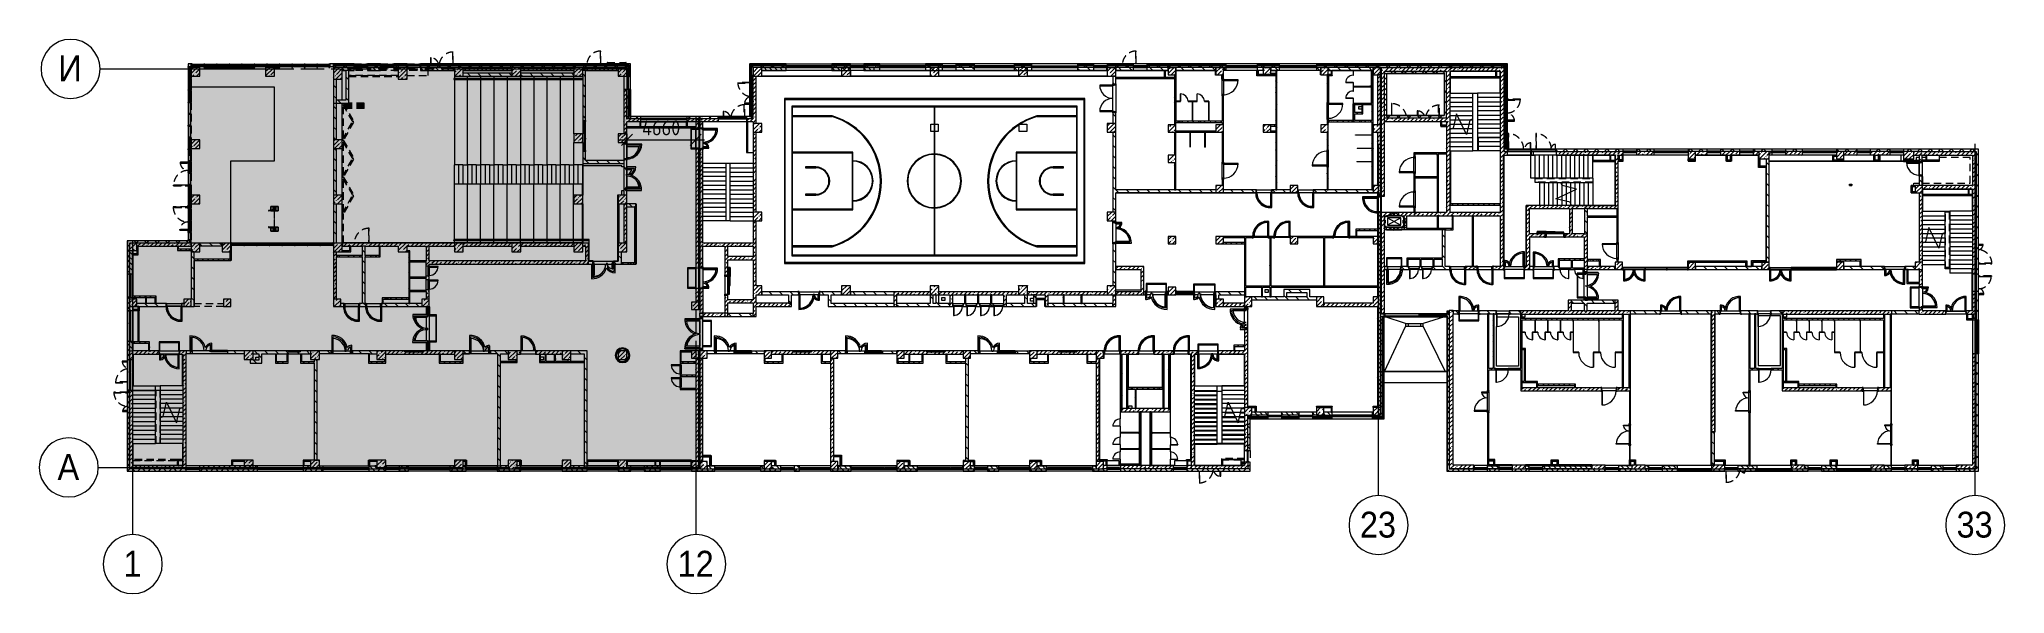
# Model space of a CAD drawing. Header units: millimetres. Extents: x -3456 to 185767, y -8553 to 29000.
# Drawn here: x 52529 to 185767, y -8553 to 29000 of the extents above; entities that cross this region are included whole.
import ezdxf

# ---------------------------------------------------------------- set-up
doc = ezdxf.new("R2010")
doc.units = ezdxf.units.MM
doc.linetypes.add('200_ШТРИХ__ш1_п0_6_', pattern=[800, 500, -300])
doc.linetypes.add('Осевая', pattern=[3175, 635, -476.25, 1587.5, -476.25])
for name, color, linetype, lineweight in [('A-ANNO-DIMS', 7, 'Continuous', 9), ('A-ANNO-DIMS-500', 7, 'Continuous', 9), ('A-DETL-1', 7, 'Continuous', 5), ('A-DETL-MBND-1', 7, '200_ШТРИХ__ш1_п0_6_', 9), ('A-DOOR-6', 7, 'Continuous', 5), ('A-GENM', 7, 'Continuous', 5), ('A-GLAZ-2', 7, 'Continuous', 5), ('A-GLAZ-CURT-3', 7, 'Continuous', 5), ('A-GLAZ-CWMG-4', 7, 'Continuous', 5), ('A-ROOF', 7, 'Continuous', 5), ('A-WALL', 7, 'Continuous', 9), ('A-WALL-3', 7, 'Continuous', 5), ('I-WALL-3', 7, 'Continuous', 5), ('M-EQPM', 7, 'Continuous', 5), ('S-COLS-2', 7, 'Continuous', 5), ('S-STRS-2', 7, 'Continuous', 5), ('S-STRS-MBND-1', 7, 'Continuous', 5), ('Оси', 7, 'Continuous', 9), ('Оси-1', 7, 'Continuous', 20), ('Оси-2', 7, 'Осевая', 9)]:
    doc.layers.add(name, color=color, linetype=linetype, lineweight=lineweight)
doc.layers.add('A-DETL-GENF-2', color=7, linetype='Continuous', lineweight=9, true_color=0xc0c0c0, transparency=0.4)
for name, color, linetype, lineweight, true_color in [('A-DETL-GENF-3', 7, 'Continuous', 5, 0xe2e2e2), ('A-DETL-GENF-4', 7, 'Continuous', 5, 0xaaaaaa), ('A-DETL-GENF-5', 7, 'Continuous', 5, 0xb7b7b7), ('A-DOOR-3', 7, 'Continuous', 5, 0xaaaaaa), ('A-DOOR-4', 7, 'Continuous', 5, 0xe2e2e2), ('A-DOOR-5', 7, 'Continuous', 5, 0xb7b7b7), ('A-DOOR-FRAM-4', 7, 'Continuous', 5, 0xe2e2e2), ('A-DOOR-FRAM-5', 7, 'Continuous', 5, 0xaaaaaa), ('A-DOOR-FRAM-6', 7, 'Continuous', 5, 0xb7b7b7), ('A-FLOR-1', 7, 'Continuous', 5, 0xb7b7b7), ('A-FLOR-2', 7, 'Continuous', 5, 0xaaaaaa), ('A-GENM-1', 7, 'Continuous', 5, 0xe2ddcd), ('A-GLAZ-3', 7, 'Continuous', 5, 0x737373), ('A-GLAZ-CURT-2', 7, 'Continuous', 5, 0x737373), ('A-GLAZ-CWMG-2', 7, 'Continuous', 5, 0x737373), ('A-GLAZ-CWMG-3', 7, 'Continuous', 5, 0x383e42), ('A-WALL-4', 7, 'Continuous', 9, 0x737373), ('A-WALL-5', 7, 'Continuous', 5, 0x737373), ('A-WALL-PATT-1', 7, 'Continuous', 5, 0x787878), ('I-WALL-1', 7, 'Continuous', 5, 0xe7e7e7), ('I-WALL-2', 7, 'Continuous', 9, 0xe7e7e7), ('I-WALL-4', 7, 'Continuous', 5, 0x737373), ('I-WALL-5', 7, 'Continuous', 5, 0x787878), ('S-COLS-1', 7, 'Continuous', 5, 0x737373), ('S-STRS-3', 7, 'Continuous', 5, 0x737373), ('S-STRS-MBND-2', 7, 'Continuous', 5, 0x737373)]:
    doc.layers.add(name, color=color, linetype=linetype, lineweight=lineweight, true_color=true_color)
doc.styles.add('Arial_1', font='arial.ttf', dxfattribs={"width": 0.9, "height": 1750})
doc.styles.add('ISOCPEUR_5', font='isocpeur.ttf', dxfattribs={"width": 0.9, "height": 1000})
doc.dimstyles.new('ISO-2_0_0_9К_Средний_округл2_2', dxfattribs={"dimscale": 304.8, "dimtxt": 995.981176, "dimasz": 2.46063, "dimexe": 1.968504, "dimexo": 0, "dimgap": 0, "dimtad": 1, "dimdec": 0, "dimrnd": 10, "dimzin": 0, "dimdsep": 46, "dimtxsty": 'ISOCPEUR_5', "dimblk1": 'OBLIQUE', "dimblk2": 'OBLIQUE', "dimsah": 1, "dimcen": 0.09, "dimdle": 1.968504, "dimazin": 0, "dimtfac": 1, "dimtdec": 4, "dimtix": 1, "dimtmove": 0, "dimatfit": 3, "dimfxl": 1, "dimtvp": 1, "dimtolj": 1, "dimtzin": 0, "dimarcsym": 2})
pattern_1 = [(45, (-38790, -7650), (-285.123, 285.123), []), (45, (-38504.88, -7650), (-285.123, 285.123), [504.031, -100.806, 16.764, -84.042])]
pattern_2 = [(45, (-38790, -150), (-285.123, 285.123), []), (45, (-38504.88, -150), (-285.123, 285.123), [504.031, -100.806, 16.764, -84.042])]
pattern_3 = [(45, (58756.86, 0), (-353.5534, 353.5534), []), (135, (58756.86, 0), (-353.5534, -353.5534), [])]
pattern_4 = [(45, (58756.86, 0), (-285.1231, 285.1231), []), (45, (59042, 0), (-285.1231, 285.1231), [504.031, -100.806, 16.764, -84.042])]
pattern_5 = [(135, (58756.86, 0), (-176.7767, -176.7767), [])]
pattern_6 = [(135, (58756.86, 0), (-353.5534, -353.5534), [])]
pattern_7 = [(45, (58756.86, 0), (-176.7767, 176.7767), [])]
pattern_8 = [(135, (1826.41, 164.685), (-14.14214, -14.14214), []), (225, (1826.41, 164.685), (14.14214, -14.14214), [])]
pattern_9 = [(45, (-296.384, 164.685), (-14.1421, 14.1421), []), (135, (-296.384, 164.685), (-14.1421, -14.1421), [])]
pattern_10 = [(135, (1751.41, 164.685), (-14.14214, -14.14214), []), (225, (1751.41, 164.685), (14.14214, -14.14214), [])]
pattern_11 = [(45, (-371.384, 164.685), (-14.1421, 14.1421), []), (135, (-371.384, 164.685), (-14.1421, -14.1421), [])]
pattern_12 = [(135, (1576.41, 164.685), (-14.14214, -14.14214), []), (225, (1576.41, 164.685), (14.14214, -14.14214), [])]
pattern_13 = [(45, (-546.384, 164.685), (-14.1421, 14.1421), []), (135, (-546.384, 164.685), (-14.1421, -14.1421), [])]
pattern_14 = [(135, (58756.86, 0), (-377.1708, -377.1708), [533.4, -88.9, 17.78, -88.9]), (135, (58756.86, 376.94), (-377.1708, -377.1708), []), (50, (58756.86, 0), (637.6445, -55.7866), [66.675, -733.425]), (355, (58756.86, 0), (-123.3494, 668.6992), [53.34, -586.74]), (100.451, (58810, -4.65), (514.299, 612.908), [56.665, -623.315]), (46.184, (58756.86, 177.8), (948.7764, -147.1497), [100.012, -1100.137]), (96.636, (58835.9, 165.5), (830.909, 865.997), [84.998, -934.973]), (351.184, (58756.9, 177.8), (830.918, 865.988), [80.01, -880.11]), (21, (58845.76, 133.35), (530.6506, -357.9283), [66.675, -733.425]), (326, (58845.76, 133.35), (216.308, 644.6585), [53.34, -586.74]), (71.451, (58890, 103.5), (746.9596, 286.7243), [56.665, -623.315]), (37.5, (58756.86, 0), (10.81053, 295.9426), [16.764, -562.864, 16.764, -578.866, -588.962]), (37.5, (58756.86, 0), (10.81053, 295.9426), [-1175.258, 16.764, -572.198]), (7.5, (58756.86, 0), (233.86916, 350.63175), [16.764, -322.834, 16.764, -549.529, -224.472]), (7.5, (58756.86, 0), (233.86916, 350.63175), [-905.891, 16.764, -207.708]), (327.5, (58558.61, 0), (474.5678, -20.0513), [16.764, -205.486, 16.764, -676.656, -920.115]), (327.5, (58558.61, 0), (474.5678, -20.0513), [-915.67, 16.764, -903.351]), (317.5, (58469.7, 0), (518.4522, 88.9934), [16.764, -272.161, 16.764, -443.738, -653.415]), (317.5, (58469.7, 0), (518.4522, 88.9934), [-749.427, 16.764, -636.651])]
pattern_15 = [(135, (1751.41, 174.685), (-14.14214, -14.14214), []), (225, (1751.41, 174.685), (14.14214, -14.14214), [])]
pattern_16 = [(45, (-371.384, 174.685), (-14.1421, 14.1421), []), (135, (-371.384, 174.685), (-14.1421, -14.1421), [])]
pattern_17 = [(135, (1751.41, 104.685), (-14.14214, -14.14214), []), (225, (1751.41, 104.685), (14.14214, -14.14214), [])]
pattern_18 = [(45, (-371.384, 104.685), (-14.1421, 14.1421), []), (135, (-371.384, 104.685), (-14.1421, -14.1421), [])]
pattern_19 = [(135, (1951.41, 104.685), (-14.14214, -14.14214), []), (225, (1951.41, 104.685), (14.14214, -14.14214), [])]
pattern_20 = [(45, (-171.384, 104.685), (-14.1421, 14.1421), []), (135, (-171.384, 104.685), (-14.1421, -14.1421), [])]
pattern_21 = [(135, (1951.41, 164.685), (-14.14214, -14.14214), []), (225, (1951.41, 164.685), (14.14214, -14.14214), [])]
pattern_22 = [(45, (-171.384, 164.685), (-14.1421, 14.1421), []), (135, (-171.384, 164.685), (-14.1421, -14.1421), [])]
pattern_23 = [(45, (58756.86, 0), (-530.33, 530.33), []), (135, (58756.86, 0), (-530.33, -530.33), [])]

msp = doc.modelspace()

# ---------------------------------------------------------------- texts
at = {"layer": 'Оси', "char_height": 1750, "attachment_point": 1, "style": 'Arial_1'}
for s, insert, width in [('\\fArial|b0|i0|c204|p34|;\\W.9;И', (53823.5, 27905.2), 1948.101), ('\\fArial|b0|i0|c204|p34|;\\W.9;А', (53765.4, 905.2), 1803.797), ('23', (142053.8, -3003), 3030.379), ('33', (182503.8, -3003), 3030.379), ('\\fArial|b0|i0|c204|p34|;\\W.9;1', (58229.3, -5649.6), 1515.189), ('12', (95803.8, -5649.6), 3030.379)]:
    msp.add_mtext(s, dxfattribs=dict(at, insert=insert, width=width))

# ---------------------------------------------------------------- blocks, each defined once
blk = doc.blocks.new('BSC_Колонна _Прямоугольная - 600х600-23286269-2_6_1_птичка')
at = {"layer": 'S-COLS-2'}
h = blk.add_hatch(dxfattribs=at)
h.set_pattern_fill('FP_101', color=256, style=0, pattern_type=2)
h.set_pattern_definition([(45, (-29509.74, -7600), (-285.123, 285.123), []), (45, (-29224.6, -7600), (-285.123, 285.123), [504.031, -100.806, 16.764, -84.042])])
h.paths.add_polyline_path([(300, -300), (300, 300), (-300, 300), (-300, -300)])
at = {"layer": 'S-COLS-1'}
for p, q in [((300, 300), (-300, 300)), ((-300, 300), (-300, -300)), ((300, -300), (300, 300)), ((-300, -300), (300, -300))]:
    blk.add_line(p, q, dxfattribs=at)
blk = doc.blocks.new('BSC_Колонна _Прямоугольная - 500х500-23286270-2_6_1_птичка')
at = {"layer": 'S-COLS-2'}
h = blk.add_hatch(dxfattribs=at)
h.set_pattern_fill('FP_102', color=256, style=0, pattern_type=2)
h.set_pattern_definition(pattern_1)
h.paths.add_polyline_path([(-30, -250), (-30, 250), (-250, 250), (-250, -250)])
h = blk.add_hatch(dxfattribs=at)
h.set_pattern_fill('FP_102', color=256, style=0, pattern_type=2)
h.set_pattern_definition(pattern_1)
h.paths.add_polyline_path([(-30, -250), (250, -250), (250, 250), (-30, 250), (-30, 101)])
at = {"layer": 'S-COLS-1'}
for p, q in [((-30, 250), (-250, 250)), ((-250, 250), (-250, -250)), ((-250, -250), (-30, -250))]:
    blk.add_line(p, q, dxfattribs=at)
at = {"layer": 'S-COLS-2'}
for p, q in [((250, 250), (-30, 250)), ((250, -250), (250, 250)), ((-30, -250), (250, -250))]:
    blk.add_line(p, q, dxfattribs=at)
blk = doc.blocks.new('BSC_Колонна _Прямоугольная - 500х500-V78-2_6_1_птичка')
at = {"layer": 'S-COLS-2'}
h = blk.add_hatch(dxfattribs=at)
h.set_pattern_fill('FP_103', color=256, style=0, pattern_type=2)
h.set_pattern_definition([(45, (-43160, -7650), (-285.123, 285.123), []), (45, (-42874.88, -7650), (-285.123, 285.123), [504.031, -100.806, 16.764, -84.042])])
h.paths.add_polyline_path([(-250, -250), (250, -250), (250, 250), (-250, 250)])
for p, q in [((250, 250), (-250, 250)), ((-250, 250), (-250, -250)), ((250, -250), (250, 250)), ((-250, -250), (250, -250))]:
    blk.add_line(p, q, dxfattribs=at)
blk = doc.blocks.new('BSC_Колонна _Прямоугольная - 500х500-V79-2_6_1_птичка')
at = {"layer": 'S-COLS-2'}
h = blk.add_hatch(dxfattribs=at)
h.set_pattern_fill('FP_104', color=256, style=0, pattern_type=2)
h.set_pattern_definition([(45, (-47660, -7650), (-285.123, 285.123), []), (45, (-47374.88, -7650), (-285.123, 285.123), [504.031, -100.806, 16.764, -84.042])])
h.paths.add_polyline_path([(-250, -250), (250, -250), (250, 250), (-250, 250), (-250, 101)])
for p, q in [((250, 250), (-250, 250)), ((-250, 250), (-250, -250)), ((250, -250), (250, 250)), ((-250, -250), (250, -250))]:
    blk.add_line(p, q, dxfattribs=at)
blk = doc.blocks.new('BSC_Колонна _Прямоугольная - 500х500-V80-2_6_1_птичка')
at = {"layer": 'S-COLS-2'}
h = blk.add_hatch(dxfattribs=at)
h.set_pattern_fill('FP_105', color=256, style=0, pattern_type=2)
h.set_pattern_definition([(45, (-52160, -7650), (-285.123, 285.123), []), (45, (-51874.88, -7650), (-285.123, 285.123), [504.031, -100.806, 16.764, -84.042])])
h.paths.add_polyline_path([(-250, -250), (250, -250), (250, 250), (-250, 250)])
for p, q in [((250, 250), (-250, 250)), ((-250, 250), (-250, -250)), ((250, -250), (250, 250)), ((-250, -250), (250, -250))]:
    blk.add_line(p, q, dxfattribs=at)
blk = doc.blocks.new('BSC_Колонна _Прямоугольная - 500х500-V81-2_6_1_птичка')
at = {"layer": 'S-COLS-2'}
h = blk.add_hatch(dxfattribs=at)
h.set_pattern_fill('FP_106', color=256, style=0, pattern_type=2)
h.set_pattern_definition([(45, (-61160, -7650), (-285.1231, 285.1231), []), (45, (-60874.88, -7650), (-285.123, 285.123), [504.031, -100.806, 16.764, -84.042])])
h.paths.add_polyline_path([(-250, -250), (250, -250), (250, 250), (-250, 250)])
for p, q in [((250, 250), (-250, 250)), ((-250, 250), (-250, -250)), ((250, -250), (250, 250)), ((-250, -250), (250, -250))]:
    blk.add_line(p, q, dxfattribs=at)
blk = doc.blocks.new('BSC_Колонна _Прямоугольная - 600х600-V82-2_6_1_птичка')
at = {"layer": 'S-COLS-2'}
h = blk.add_hatch(dxfattribs=at)
h.set_pattern_fill('FP_107', color=256, style=0, pattern_type=2)
h.set_pattern_definition([(45, (-25860, -200), (-285.123, 285.123), []), (45, (-25574.88, -200), (-285.123, 285.123), [504.031, -100.806, 16.764, -84.042])])
h.paths.add_polyline_path([(300, -300), (300, 300), (-300, 300), (-300, -300), (-106, -300)])
at = {"layer": 'S-COLS-1'}
for p, q in [((300, 300), (-300, 300)), ((-300, 300), (-300, -300)), ((300, -300), (300, 300)), ((-300, -300), (300, -300))]:
    blk.add_line(p, q, dxfattribs=at)
blk = doc.blocks.new('BSC_Колонна _Прямоугольная - 600х600-V83-2_6_1_птичка')
at = {"layer": 'S-COLS-2'}
h = blk.add_hatch(dxfattribs=at)
h.set_pattern_fill('FP_108', color=256, style=0, pattern_type=2)
h.set_pattern_definition([(45, (-29509.74, -200), (-285.123, 285.123), []), (45, (-29224.6, -200), (-285.123, 285.123), [504.031, -100.806, 16.764, -84.042])])
h.paths.add_polyline_path([(-300, -300), (300, -300), (300, 300), (-300, 300)])
at = {"layer": 'S-COLS-1'}
for p, q in [((300, 300), (-300, 300)), ((-300, 300), (-300, -300)), ((300, -300), (300, 300)), ((-300, -300), (300, -300))]:
    blk.add_line(p, q, dxfattribs=at)
blk = doc.blocks.new('BSC_Колонна _Прямоугольная - 500х500-V84-2_6_1_птичка')
at = {"layer": 'S-COLS-2'}
h = blk.add_hatch(dxfattribs=at)
h.set_pattern_fill('FP_109', color=256, style=0, pattern_type=2)
h.set_pattern_definition(pattern_2)
h.paths.add_polyline_path([(-67, -250), (-30, -250), (-30, 250), (-250, 250), (-250, -250)])
h = blk.add_hatch(dxfattribs=at)
h.set_pattern_fill('FP_109', color=256, style=0, pattern_type=2)
h.set_pattern_definition(pattern_2)
h.paths.add_polyline_path([(-30, -250), (250, -250), (250, 250), (-30, 250), (-30, 81)])
at = {"layer": 'S-COLS-1'}
for p, q in [((-30, 250), (-250, 250)), ((-250, 250), (-250, -250)), ((-250, -250), (-30, -250))]:
    blk.add_line(p, q, dxfattribs=at)
at = {"layer": 'S-COLS-2'}
for p, q in [((250, 250), (-30, 250)), ((250, -250), (250, 250)), ((-30, -250), (250, -250))]:
    blk.add_line(p, q, dxfattribs=at)
blk = doc.blocks.new('BSC_Колонна _Прямоугольная - 500х500-V85-2_6_1_птичка')
at = {"layer": 'S-COLS-2'}
h = blk.add_hatch(dxfattribs=at)
h.set_pattern_fill('FP_110', color=256, style=0, pattern_type=2)
h.set_pattern_definition([(45, (-43160, -150), (-285.123, 285.123), []), (45, (-42874.88, -150), (-285.123, 285.123), [504.031, -100.806, 16.764, -84.042])])
h.paths.add_polyline_path([(-250, -250), (250, -250), (250, 250), (-250, 250)])
for p, q in [((250, 250), (-250, 250)), ((-250, 250), (-250, -250)), ((250, -250), (250, 250)), ((-250, -250), (250, -250))]:
    blk.add_line(p, q, dxfattribs=at)
blk = doc.blocks.new('BSC_Колонна _Прямоугольная - 500х500-V86-2_6_1_птичка')
at = {"layer": 'S-COLS-2'}
h = blk.add_hatch(dxfattribs=at)
h.set_pattern_fill('FP_111', color=256, style=0, pattern_type=2)
h.set_pattern_definition([(45, (-47660, -150), (-285.123, 285.123), []), (45, (-47374.88, -150), (-285.123, 285.123), [504.031, -100.806, 16.764, -84.042])])
h.paths.add_polyline_path([(-250, -250), (250, -250), (250, 250), (-250, 250), (-250, 81)])
for p, q in [((250, 250), (-250, 250)), ((-250, 250), (-250, -250)), ((250, -250), (250, 250)), ((-250, -250), (250, -250))]:
    blk.add_line(p, q, dxfattribs=at)
blk = doc.blocks.new('BSC_Колонна _Прямоугольная - 500х500-V87-2_6_1_птичка')
at = {"layer": 'S-COLS-2'}
h = blk.add_hatch(dxfattribs=at)
h.set_pattern_fill('FP_112', color=256, style=0, pattern_type=2)
h.set_pattern_definition([(45, (-52160, -150), (-285.123, 285.123), []), (45, (-51874.88, -150), (-285.123, 285.123), [504.031, -100.806, 16.764, -84.042])])
h.paths.add_polyline_path([(-250, -250), (250, -250), (250, 250), (-250, 250)])
for p, q in [((250, 250), (-250, 250)), ((-250, 250), (-250, -250)), ((250, -250), (250, 250)), ((-250, -250), (250, -250))]:
    blk.add_line(p, q, dxfattribs=at)
blk = doc.blocks.new('BSC_Колонна _Прямоугольная - 500х500-V88-2_6_1_птичка')
at = {"layer": 'S-COLS-2'}
h = blk.add_hatch(dxfattribs=at)
h.set_pattern_fill('FP_113', color=256, style=0, pattern_type=2)
h.set_pattern_definition([(45, (-61160, -150), (-285.123, 285.123), []), (45, (-60874.88, -150), (-285.123, 285.123), [504.031, -100.806, 16.764, -84.042])])
h.paths.add_polyline_path([(-161, -250), (250, -250), (250, 250), (-250, 250), (-250, -250)])
for p, q in [((250, 250), (-250, 250)), ((-250, 250), (-250, -250)), ((250, -250), (250, 250)), ((-250, -250), (250, -250))]:
    blk.add_line(p, q, dxfattribs=at)
blk = doc.blocks.new('BSC_Колонна _Прямоугольная - 500х500-V89-2_6_1_птичка')
at = {"layer": 'S-COLS-2'}
h = blk.add_hatch(dxfattribs=at)
h.set_pattern_fill('FP_114', color=256, style=0, pattern_type=2)
h.set_pattern_definition([(45, (-65660, -150), (-285.1231, 285.1231), []), (45, (-65374.88, -150), (-285.1231, 285.1231), [504.031, -100.806, 16.764, -84.042])])
h.paths.add_polyline_path([(-24, -250), (250, -250), (250, 250), (-250, 250), (-250, -250)])
for p, q in [((250, 250), (-250, 250)), ((-250, 250), (-250, -250)), ((250, -250), (250, 250)), ((-250, -250), (250, -250))]:
    blk.add_line(p, q, dxfattribs=at)
blk = doc.blocks.new('BSC_Колонна _Прямоугольная - 500х500-V90-2_6_1_птичка')
at = {"layer": 'S-COLS-2'}
h = blk.add_hatch(dxfattribs=at)
h.set_pattern_fill('FP_115', color=256, style=0, pattern_type=2)
h.set_pattern_definition([(45, (-75730, -3800), (-285.1231, 285.1231), []), (45, (-75444.88, -3800), (-285.1231, 285.1231), [504.031, -100.806, 16.764, -84.042])])
h.paths.add_polyline_path([(-250, -250), (250, -250), (250, 250), (-250, 250), (-250, -98)])
for p, q in [((250, 250), (-250, 250)), ((-250, 250), (-250, -250)), ((250, -250), (250, 250)), ((-250, -250), (250, -250))]:
    blk.add_line(p, q, dxfattribs=at)
blk = doc.blocks.new('BSC_Колонна _Прямоугольная - 500х500-V91-2_6_1_птичка')
at = {"layer": 'S-COLS-2'}
h = blk.add_hatch(dxfattribs=at)
h.set_pattern_fill('FP_116', color=256, style=0, pattern_type=2)
h.set_pattern_definition([(45, (-80600, -3800), (-285.1231, 285.1231), []), (45, (-80314.88, -3800), (-285.1231, 285.1231), [504.031, -100.806, 16.764, -84.042])])
h.paths.add_polyline_path([(-123, -250), (250, -250), (250, 250), (-250, 250), (-250, -250)])
for p, q in [((250, 250), (-250, 250)), ((-250, 250), (-250, -250)), ((250, -250), (250, 250)), ((-250, -250), (250, -250))]:
    blk.add_line(p, q, dxfattribs=at)
blk = doc.blocks.new('BSC_Колонна _Прямоугольная - 500х500-V92-2_6_1_птичка')
at = {"layer": 'S-COLS-2'}
h = blk.add_hatch(dxfattribs=at)
h.set_pattern_fill('FP_117', color=256, style=0, pattern_type=2)
h.set_pattern_definition([(45, (-65660, -7650), (-285.1231, 285.1231), []), (45, (-65374.88, -7650), (-285.1231, 285.1231), [504.031, -100.806, 16.764, -84.042])])
h.paths.add_polyline_path([(-24, -250), (250, -250), (250, 250), (-250, 250), (-250, -250)])
for p, q in [((250, 250), (-250, 250)), ((-250, 250), (-250, -250)), ((250, -250), (250, 250)), ((-250, -250), (250, -250))]:
    blk.add_line(p, q, dxfattribs=at)
blk = doc.blocks.new('BSC_Колонна _Прямоугольная - 600х600-23205240-2_6_1_птичка')
at = {"layer": 'S-COLS-2'}
h = blk.add_hatch(dxfattribs=at)
h.set_pattern_fill('FP_118', color=256, style=0, pattern_type=2)
h.set_pattern_definition([(45, (-66460, -12000), (-285.1231, 285.1231), []), (45, (-66174.88, -12000), (-285.1231, 285.1231), [504.031, -100.806, 16.764, -84.042])])
h.paths.add_polyline_path([(300, -300), (300, 300), (-300, 300), (-300, -300)])
for p, q in [((300, 300), (-300, 300)), ((-300, 300), (-300, -300)), ((300, -300), (300, 300)), ((-300, -300), (300, -300))]:
    blk.add_line(p, q, dxfattribs=at)
blk = doc.blocks.new('BSC_Колонна _Прямоугольная - 600х800-24078684-2_6_1_птичка')
at = {"layer": 'S-COLS-2'}
h = blk.add_hatch(dxfattribs=at)
h.set_pattern_fill('FP_119', color=256, style=0, pattern_type=2)
h.set_pattern_definition([(45, (-14010, -26700), (-285.123, 285.123), []), (45, (-13724.88, -26700), (-285.123, 285.123), [504.031, -100.806, 16.764, -84.042])])
h.paths.add_polyline_path([(300, -400), (300, 400), (-300, 400), (-300, -400)])
at = {"layer": 'S-COLS-1'}
for p, q in [((300, 400), (-300, 400)), ((-300, 400), (-300, -400)), ((300, -400), (300, 400)), ((-300, -400), (300, -400))]:
    blk.add_line(p, q, dxfattribs=at)
blk = doc.blocks.new('BSC_Колонна _Прямоугольная - 600х600-V93-2_6_1_птичка')
at = {"layer": 'S-COLS-2'}
h = blk.add_hatch(dxfattribs=at)
h.set_pattern_fill('FP_121', color=256, style=0, pattern_type=2)
h.set_pattern_definition([(45, (-14010, -14900), (-285.123, 285.123), []), (45, (-13724.88, -14900), (-285.123, 285.123), [504.031, -100.806, 16.764, -84.042])])
h.paths.add_polyline_path([(300, -300), (300, 300), (-300, 300), (-300, -300)])
at = {"layer": 'S-COLS-1'}
for p, q in [((300, 300), (-300, 300)), ((-300, 300), (-300, -300)), ((300, -300), (300, 300)), ((-300, -300), (300, -300))]:
    blk.add_line(p, q, dxfattribs=at)
blk = doc.blocks.new('BSC_Колонна _Прямоугольная - 600х600-23295697-2_6_1_птичка')
at = {"layer": 'S-COLS-2'}
h = blk.add_hatch(dxfattribs=at)
h.set_pattern_fill('FP_122', color=256, style=0, pattern_type=2)
h.set_pattern_definition([(45, (-14010, -18150), (-285.123, 285.123), []), (45, (-13724.88, -18150), (-285.123, 285.123), [504.031, -100.806, 16.764, -84.042])])
h.paths.add_polyline_path([(-300, -300), (300, -300), (300, 300), (-300, 300), (-300, -26)])
at = {"layer": 'S-COLS-1'}
for p, q in [((300, 300), (-300, 300)), ((-300, 300), (-300, -300)), ((300, -300), (300, 300)), ((-300, -300), (300, -300))]:
    blk.add_line(p, q, dxfattribs=at)
blk = doc.blocks.new('BSC_Колонна _Прямоугольная - 600х600-V94-2_6_1_птичка')
at = {"layer": 'S-COLS-2'}
h = blk.add_hatch(dxfattribs=at)
h.set_pattern_fill('FP_123', color=256, style=0, pattern_type=2)
h.set_pattern_definition([(45, (-14010, -21900), (-285.123, 285.123), []), (45, (-13724.88, -21900), (-285.123, 285.123), [504.031, -100.806, 16.764, -84.042])])
h.paths.add_polyline_path([(300, -300), (300, 300), (-300, 300), (-300, -300)])
at = {"layer": 'S-COLS-1'}
for p, q in [((300, 300), (-300, 300)), ((-300, 300), (-300, -300)), ((300, -300), (300, 300)), ((-300, -300), (300, -300))]:
    blk.add_line(p, q, dxfattribs=at)
blk = doc.blocks.new('BSC_Колонна _Прямоугольная - 600х600-V95-2_6_1_птичка')
at = {"layer": 'S-COLS-2'}
h = blk.add_hatch(dxfattribs=at)
h.set_pattern_fill('FP_124', color=256, style=0, pattern_type=2)
h.set_pattern_definition([(45, (-25860, -7600), (-285.123, 285.123), []), (45, (-25574.88, -7600), (-285.123, 285.123), [504.031, -100.806, 16.764, -84.042])])
h.paths.add_polyline_path([(-300, -300), (300, -300), (300, 300), (-300, 300), (-300, 151)])
at = {"layer": 'S-COLS-1'}
for p, q in [((300, 300), (-300, 300)), ((-300, 300), (-300, -300)), ((300, -300), (300, 300)), ((-300, -300), (300, -300))]:
    blk.add_line(p, q, dxfattribs=at)
blk = doc.blocks.new('BSC_Колонна _Прямоугольная - 600х600-V96-2_6_1_птичка')
at = {"layer": 'S-COLS-2'}
h = blk.add_hatch(dxfattribs=at)
h.set_pattern_fill('FP_125', color=256, style=0, pattern_type=2)
h.set_pattern_definition([(45, (-26110, -26800), (-285.123, 285.123), []), (45, (-25824.88, -26800), (-285.123, 285.123), [504.031, -100.806, 16.764, -84.042])])
h.paths.add_polyline_path([(300, -300), (300, 300), (-300, 300), (-300, -300)])
at = {"layer": 'S-COLS-1'}
for p, q in [((300, 300), (-300, 300)), ((-300, 300), (-300, -300)), ((300, -300), (300, 300)), ((-300, -300), (300, -300))]:
    blk.add_line(p, q, dxfattribs=at)
blk = doc.blocks.new('BSC_Колонна _Прямоугольная - 600х600-V97-2_6_1_птичка')
at = {"layer": 'S-COLS-2'}
h = blk.add_hatch(dxfattribs=at)
h.set_pattern_fill('FP_126', color=256, style=0, pattern_type=2)
h.set_pattern_definition([(45, (-26110, -14900), (-285.123, 285.123), []), (45, (-25824.88, -14900), (-285.123, 285.123), [504.031, -100.806, 16.764, -84.042])])
h.paths.add_polyline_path([(300, -300), (300, 300), (-300, 300), (-300, -300)])
at = {"layer": 'S-COLS-1'}
for p, q in [((300, 300), (-300, 300)), ((-300, 300), (-300, -300)), ((300, -300), (300, 300)), ((-300, -300), (300, -300))]:
    blk.add_line(p, q, dxfattribs=at)
blk = doc.blocks.new('BSC_Колонна _Прямоугольная - 600х600-V98-2_6_1_птичка')
at = {"layer": 'S-COLS-2'}
h = blk.add_hatch(dxfattribs=at)
h.set_pattern_fill('FP_127', color=256, style=0, pattern_type=2)
h.set_pattern_definition([(45, (-66460, -17000), (-285.1231, 285.1231), []), (45, (-66174.88, -17000), (-285.1231, 285.1231), [504.031, -100.806, 16.764, -84.042])])
h.paths.add_polyline_path([(-300, -300), (300, -300), (300, 300), (-300, 300), (-300, 7)])
for p, q in [((300, 300), (-300, 300)), ((-300, 300), (-300, -300)), ((300, -300), (300, 300)), ((-300, -300), (300, -300))]:
    blk.add_line(p, q, dxfattribs=at)
blk = doc.blocks.new('BSC_Колонна _Прямоугольная - 500х500-23287078-2_6_1_птичка')
at = {"layer": 'S-COLS-2'}
h = blk.add_hatch(dxfattribs=at)
h.set_pattern_fill('FP_129', color=256, style=0, pattern_type=2)
h.set_pattern_definition([(45, (-84450, -22950), (-285.1231, 285.1231), []), (45, (-84164.88, -22950), (-285.1231, 285.1231), [504.031, -100.806, 16.764, -84.042])])
h.paths.add_polyline_path([(-250, -250), (250, -250), (250, 250), (-250, 250), (-250, -158)])
for p, q in [((250, 250), (-250, 250)), ((-250, 250), (-250, -250)), ((250, -250), (250, 250)), ((-250, -250), (250, -250))]:
    blk.add_line(p, q, dxfattribs=at)
blk = doc.blocks.new('110_Дверь_СКБ_1Ст_Внутренняя1 - Д-8 950x2100h_охрана-V99-2_6_1_птичка')
at = {"layer": 'A-DOOR-3'}
h = blk.add_hatch(dxfattribs=at)
h.set_pattern_fill('FP_133', color=256, style=0, pattern_type=2)
h.set_pattern_definition(pattern_8)
h.paths.add_polyline_path([(487.5, 100), (462.5, 100), (462.5, -100), (487.5, -100), (487.5, -36.1)])
at = {"layer": 'A-DOOR-4'}
h = blk.add_hatch(color=256, dxfattribs=at)
h.paths.add_polyline_path([(-437.5, 100), (-437.5, 20), (-402.5, 20), (-402.5, 60), (-412.5, 60), (-414.1, 100)])
h.paths.add_polyline_path([(437.5, 100), (437.5, 60), (427.5, 60), (427.5, 20), (462.5, 20), (462.5, 100)])
at = {"layer": 'A-DOOR-FRAM-4'}
for points in [[(-492.5, 108), (-492.5, 100), (-422.5, 100), (-422.5, 108)], [(-422.5, 20), (-437.5, 20), (-437.5, -100), (-422.5, -100), (-422.5, -36.1)], [(397.5, 950), (397.5, 100), (437.5, 100), (437.5, 950)], [(513.4, 108), (447.5, 108), (447.5, 100), (517.5, 100), (517.5, 108)], [(462.5, 20), (447.5, 20), (447.5, -100), (462.5, -100), (462.5, -36.1)], [(-492.5, -100), (-492.5, -108), (-422.5, -108), (-422.5, -100)], [(447.5, -100), (447.5, -108), (517.5, -108), (517.5, -100)]]:
    blk.add_hatch(color=256, dxfattribs=at).paths.add_polyline_path(points)
at = {"layer": 'A-DOOR-FRAM-5'}
h = blk.add_hatch(dxfattribs=at)
h.set_pattern_fill('FP_134', color=256, style=0, pattern_type=2)
h.set_pattern_definition(pattern_9)
h.paths.add_polyline_path([(-437.5, 100), (-462.5, 100), (-462.5, -100), (-437.5, -100), (-437.5, -36.1)])
at = {"layer": 'A-DOOR-3'}
for p, q in [((437.5, 950), (397.5, 950)), ((397.5, 950), (397.5, 100)), ((397.5, 100), (437.5, 100)), ((437.5, 100), (437.5, 950))]:
    blk.add_line(p, q, dxfattribs=at)
blk.add_arc((437.5, 100), 850, 90, 180, dxfattribs=at)
at = {"layer": 'A-DOOR-FRAM-5'}
for p, q in [((-422.5, 108), (-492.5, 108)), ((-492.5, 108), (-492.5, 100)), ((-492.5, 100), (-422.5, 100)), ((-437.5, 100), (-462.5, 100)), ((-462.5, 100), (-462.5, -100)), ((-412.5, 100), (-437.5, 100)), ((-437.5, 100), (-437.5, 20)), ((-437.5, -100), (-437.5, 100)), ((-422.5, 100), (-437.5, 100)), ((-437.5, 100), (-437.5, 99)), ((-437.5, 99), (-422.5, 99)), ((-437.5, 20), (-402.5, 20)), ((-422.5, 20), (-437.5, 20)), ((-437.5, 20), (-437.5, -100)), ((-422.5, 100), (-422.5, 108)), ((-422.5, 99), (-422.5, 100)), ((-422.5, -100), (-422.5, 20)), ((-412.5, 60), (-412.5, 100)), ((-402.5, 60), (-412.5, 60)), ((-402.5, 20), (-402.5, 60)), ((437.5, 60), (427.5, 60)), ((427.5, 60), (427.5, 20)), ((427.5, 20), (462.5, 20)), ((437.5, 100), (437.5, 60)), ((462.5, 100), (437.5, 100)), ((517.5, 108), (447.5, 108)), ((447.5, 108), (447.5, 100)), ((462.5, 100), (447.5, 100)), ((447.5, 100), (447.5, 99)), ((447.5, 100), (517.5, 100)), ((447.5, 99), (462.5, 99)), ((462.5, 20), (447.5, 20)), ((447.5, 20), (447.5, -100)), ((462.5, 20), (462.5, 100)), ((487.5, 100), (462.5, 100)), ((462.5, 100), (462.5, -100)), ((462.5, 99), (462.5, 100)), ((462.5, -100), (462.5, 20)), ((487.5, -100), (487.5, 100)), ((517.5, 100), (517.5, 108)), ((-422.5, -100), (-492.5, -100)), ((-492.5, -100), (-492.5, -108)), ((-492.5, -108), (-422.5, -108)), ((-462.5, -100), (-437.5, -100)), ((-437.5, -100), (-422.5, -100)), ((-422.5, -108), (-422.5, -100)), ((447.5, -100), (462.5, -100)), ((517.5, -100), (447.5, -100)), ((447.5, -100), (447.5, -108)), ((447.5, -108), (517.5, -108)), ((462.5, -100), (487.5, -100)), ((517.5, -108), (517.5, -100))]:
    blk.add_line(p, q, dxfattribs=at)
blk = doc.blocks.new('110_Дверь_СКБ_2Ст - Д-5_п_ Из игровой в коридор-32679362-2_6_1_птичка')
at = {"layer": 'A-DOOR-4'}
h = blk.add_hatch(color=256, dxfattribs=at)
h.paths.add_polyline_path([(652.5, 30), (712.5, 30), (712.5, 110), (662.5, 110), (662.5, 60), (652.5, 60)])
h.paths.add_polyline_path([(-687.5, 30), (-627.5, 30), (-627.5, 60), (-637.5, 60), (-637.5, 110), (-687.5, 110)])
for points in [[(-587.5, 110), (-587.5, 510), (-637.5, 510), (-637.5, 110)], [(612.5, 110), (662.5, 110), (662.5, 1010), (612.5, 1010), (612.5, 153.8)], [(712.5, -110), (712.5, 30), (697.5, 30), (697.5, -110)]]:
    blk.add_hatch(color=256, dxfattribs=at).paths.add_polyline_path(points)
at = {"layer": 'A-DOOR-FRAM-4'}
for points in [[(-672.5, 110), (-672.5, 118), (-742.5, 118), (-742.5, 110)], [(-672.5, -110), (-672.5, 30), (-687.5, 30), (-687.5, -110)], [(767.5, 110), (767.5, 118), (697.5, 118), (697.5, 110)], [(-672.5, -118), (-672.5, -110), (-742.5, -110), (-742.5, -118)], [(767.5, -118), (767.5, -110), (697.5, -110), (697.5, -118)]]:
    blk.add_hatch(color=256, dxfattribs=at).paths.add_polyline_path(points)
at = {"layer": 'A-DOOR-3'}
for p, q in [((-637.5, 510), (-637.5, 110)), ((-587.5, 510), (-637.5, 510)), ((-637.5, 110), (-587.5, 110)), ((-587.5, 110), (-587.5, 510)), ((662.5, 1010), (612.5, 1010)), ((612.5, 1010), (612.5, 110)), ((612.5, 110), (662.5, 110)), ((662.5, 110), (662.5, 1010))]:
    blk.add_line(p, q, dxfattribs=at)
for centre, radius, start, end in [((-637.5, 110), 400, 360, 90), ((662.5, 110), 900, 90, 180)]:
    blk.add_arc(centre, radius, start, end, dxfattribs=at)
at = {"layer": 'A-DOOR-FRAM-5'}
for p, q in [((-672.5, 118), (-742.5, 118)), ((-742.5, 118), (-742.5, 110)), ((-742.5, 110), (-672.5, 110)), ((-637.5, 110), (-687.5, 110)), ((-687.5, 110), (-687.5, 30)), ((-687.5, 30), (-627.5, 30)), ((-672.5, 30), (-687.5, 30)), ((-687.5, 30), (-687.5, -110)), ((-672.5, 110), (-672.5, 118)), ((-672.5, -110), (-672.5, 30)), ((-637.5, 60), (-637.5, 110)), ((-627.5, 60), (-637.5, 60)), ((-627.5, 30), (-627.5, 60)), ((662.5, 60), (652.5, 60)), ((652.5, 60), (652.5, 30)), ((652.5, 30), (712.5, 30)), ((662.5, 110), (662.5, 60)), ((712.5, 110), (662.5, 110)), ((767.5, 118), (697.5, 118)), ((697.5, 118), (697.5, 110)), ((697.5, 110), (767.5, 110)), ((712.5, 30), (697.5, 30)), ((697.5, 30), (697.5, -110)), ((712.5, 30), (712.5, 110)), ((712.5, -110), (712.5, 30)), ((767.5, 110), (767.5, 118)), ((-672.5, -110), (-742.5, -110)), ((-742.5, -110), (-742.5, -118)), ((-742.5, -118), (-672.5, -118)), ((-687.5, -110), (-672.5, -110)), ((-672.5, -118), (-672.5, -110)), ((697.5, -110), (712.5, -110)), ((767.5, -110), (697.5, -110)), ((697.5, -110), (697.5, -118)), ((697.5, -118), (767.5, -118)), ((767.5, -118), (767.5, -110))]:
    blk.add_line(p, q, dxfattribs=at)
blk = doc.blocks.new('110_Дверь_СКБ_1Ст_Внутренняя1 - Д-4 1100x2100h_су мгн-32375332-2_6_1_птичка')
at = {"layer": 'A-DOOR-3'}
h = blk.add_hatch(dxfattribs=at)
h.set_pattern_fill('FP_15', color=256, style=0, pattern_type=2)
h.set_pattern_definition(pattern_10)
h.paths.add_polyline_path([(562.5, 100), (537.5, 100), (537.5, -100), (562.5, -100)])
at = {"layer": 'A-DOOR-4'}
h = blk.add_hatch(color=256, dxfattribs=at)
h.paths.add_polyline_path([(512.5, 100), (512.5, 60), (502.5, 60), (502.5, 20), (537.5, 20), (537.5, 100)])
h.paths.add_polyline_path([(-487.5, 100), (-512.5, 100), (-512.5, 20), (-477.5, 20), (-477.5, 60), (-487.5, 60)])
at = {"layer": 'A-DOOR-FRAM-4'}
for points in [[(-567.5, 108), (-567.5, 100), (-497.5, 100), (-497.5, 108)], [(-497.5, 20), (-512.5, 20), (-512.5, -100), (-497.5, -100)], [(-487.5, 1100), (-487.5, 100), (-447.5, 100), (-447.5, 1100)], [(522.5, 108), (522.5, 100), (592.5, 100), (592.5, 108)], [(537.5, 20), (522.5, 20), (522.5, -100), (537.5, -100)], [(-567.5, -100), (-567.5, -108), (-497.5, -108), (-497.5, -100)], [(592.5, -100), (522.5, -100), (522.5, -108), (592.5, -108)]]:
    blk.add_hatch(color=256, dxfattribs=at).paths.add_polyline_path(points)
at = {"layer": 'A-DOOR-FRAM-5'}
h = blk.add_hatch(dxfattribs=at)
h.set_pattern_fill('FP_16', color=256, style=0, pattern_type=2)
h.set_pattern_definition(pattern_11)
h.paths.add_polyline_path([(-512.5, 100), (-537.5, 100), (-537.5, -100), (-512.5, -100)])
at = {"layer": 'A-DOOR-5'}
for p, q in [((-487.5, 1100), (-487.5, 100)), ((-447.5, 1100), (-487.5, 1100)), ((-487.5, 100), (-447.5, 100)), ((-447.5, 100), (-447.5, 1100))]:
    blk.add_line(p, q, dxfattribs=at)
blk.add_arc((-487.5, 100), 1000, 360, 90, dxfattribs=at)
at = {"layer": 'A-DOOR-FRAM-6'}
for p, q in [((-497.5, 108), (-567.5, 108)), ((-567.5, 108), (-567.5, 100)), ((-567.5, 100), (-497.5, 100)), ((-512.5, 100), (-537.5, 100)), ((-537.5, 100), (-537.5, -100)), ((-487.5, 100), (-512.5, 100)), ((-512.5, 100), (-512.5, 20)), ((-512.5, -100), (-512.5, 100)), ((-497.5, 100), (-512.5, 100)), ((-512.5, 100), (-512.5, 99)), ((-512.5, 99), (-497.5, 99)), ((-512.5, 20), (-477.5, 20)), ((-497.5, 20), (-512.5, 20)), ((-512.5, 20), (-512.5, -100)), ((-497.5, 100), (-497.5, 108)), ((-497.5, 99), (-497.5, 100)), ((-497.5, -100), (-497.5, 20)), ((-487.5, 60), (-487.5, 100)), ((-477.5, 60), (-487.5, 60)), ((-477.5, 20), (-477.5, 60)), ((512.5, 60), (502.5, 60)), ((502.5, 60), (502.5, 20)), ((502.5, 20), (537.5, 20)), ((512.5, 100), (512.5, 60)), ((537.5, 100), (512.5, 100)), ((592.5, 108), (522.5, 108)), ((522.5, 108), (522.5, 100)), ((537.5, 100), (522.5, 100)), ((522.5, 100), (522.5, 99)), ((522.5, 100), (592.5, 100)), ((522.5, 99), (537.5, 99)), ((537.5, 20), (522.5, 20)), ((522.5, 20), (522.5, -100)), ((537.5, 20), (537.5, 100)), ((562.5, 100), (537.5, 100)), ((537.5, 100), (537.5, -100)), ((537.5, 99), (537.5, 100)), ((537.5, -100), (537.5, 20)), ((562.5, -100), (562.5, 100)), ((592.5, 100), (592.5, 108)), ((-497.5, -100), (-567.5, -100)), ((-567.5, -100), (-567.5, -108)), ((-567.5, -108), (-497.5, -108)), ((-537.5, -100), (-512.5, -100)), ((-512.5, -100), (-497.5, -100)), ((-497.5, -108), (-497.5, -100)), ((522.5, -100), (537.5, -100)), ((592.5, -100), (522.5, -100)), ((522.5, -100), (522.5, -108)), ((522.5, -108), (592.5, -108)), ((537.5, -100), (562.5, -100)), ((592.5, -108), (592.5, -100))]:
    blk.add_line(p, q, dxfattribs=at)
blk = doc.blocks.new('120_Окно_СКБ_1Ст - 120_Окно_СКБ_1Ст 900х2500_h_ с форточкой-22876038-2_6_1_птичка')
at = {"layer": 'A-GLAZ-2'}
for p, q in [((-450, -127), (-450, -57)), ((-450, -57), (-380, -57)), ((450, -57), (-450, -57)), ((-380, -127), (-450, -127)), ((-450, -127), (-400, -127)), ((-380, -127), (-400, -127)), ((-400, -127), (-400, -137)), ((-400, -137), (400, -137)), ((400, -137), (-400, -137)), ((-380, -57), (-380, -127)), ((380, -87), (-380, -87)), ((-380, -87), (-380, -127)), ((-330, -137), (-330, -87)), ((-330, -107), (330, -107)), ((330, -117), (-330, -117)), ((330, -137), (330, -87)), ((380, -127), (380, -57)), ((380, -57), (450, -57)), ((380, -127), (380, -87)), ((450, -127), (380, -127)), ((400, -127), (380, -127)), ((400, -127), (450, -127)), ((400, -137), (400, -127)), ((450, -57), (450, -127))]:
    blk.add_line(p, q, dxfattribs=at)
blk = doc.blocks.new('120_Окно_СКБ_1Ст - 120_Окно_СКБ_1Ст 900х2500_h_ с форточкой-22877787-2_6_1_птичка')
at = {"layer": 'A-GLAZ-2'}
for p, q in [((-450, -127), (-450, -57)), ((-450, -57), (-380, -57)), ((450, -57), (-450, -57)), ((-380, -127), (-450, -127)), ((-450, -127), (-400, -127)), ((-380, -127), (-400, -127)), ((-400, -127), (-400, -137)), ((-400, -137), (400, -137)), ((400, -137), (-400, -137)), ((-380, -57), (-380, -127)), ((380, -87), (-380, -87)), ((-380, -87), (-380, -127)), ((-330, -137), (-330, -87)), ((-330, -107), (330, -107)), ((330, -117), (-330, -117)), ((330, -137), (330, -87)), ((380, -127), (380, -57)), ((380, -57), (450, -57)), ((380, -127), (380, -87)), ((450, -127), (380, -127)), ((400, -127), (380, -127)), ((400, -127), (450, -127)), ((400, -137), (400, -127)), ((450, -57), (450, -127))]:
    blk.add_line(p, q, dxfattribs=at)
blk = doc.blocks.new('110_Дверь_СКБ_2Ст_Внутренняя - ДН-7д_л__ ДОО_Дв_1450x2100h_Загрузочная_ Помещение холодильных камер-21737406-2_6_1_птичка')
at = {"layer": 'A-DETL-MBND-1'}
for points in [[(-662.5, 283), (-662.5, 600), (-742.5, 600), (-742.5, 283)], [(767.5, 283), (767.5, 990), (687.5, 990), (687.5, 283)]]:
    blk.add_hatch(color=256, dxfattribs=at).paths.add_polyline_path(points)
for p, q in [((-742.5, 600), (-742.5, 283)), ((-662.5, 600), (-742.5, 600)), ((-662.5, 283), (-662.5, 600)), ((767.5, 990), (687.5, 990)), ((687.5, 990), (687.5, 283)), ((767.5, 283), (767.5, 990))]:
    blk.add_line(p, q, dxfattribs=at)
for centre, radius, start, end in [((-742.5, 40), 560, 26.054046, 90), ((767.5, 40), 950, 90, 165)]:
    blk.add_arc(centre, radius, start, end, dxfattribs=at)
blk = doc.blocks.new('110_Дверь_СКБ_1Ст_Внутренняя1 - ДН-6д_ ДОО_Дв_1150x2100-24253098-2_6_1_птичка')
at = {"layer": 'A-DETL-MBND-1'}
blk.add_hatch(color=256, dxfattribs=at).paths.add_polyline_path([(-472.5, 283), (-472.5, 1090), (-512.5, 1090), (-512.5, 283)])
for p, q in [((-512.5, 1090), (-512.5, 283)), ((-472.5, 1090), (-512.5, 1090)), ((-472.5, 283), (-472.5, 1090))]:
    blk.add_line(p, q, dxfattribs=at)
blk.add_arc((-512.5, 40), 1050, 13.41257, 90, dxfattribs=at)
blk = doc.blocks.new('Прямоугольный импост - Импост структурный с накладкой - 190мм-22856075-2_6_1_птичка')
at = {"layer": 'A-GLAZ-CWMG-2'}
for p, q in [((0, 190), (-50, 190)), ((-50, 190), (-50, 40)), ((-50, 40), (-40, 40)), ((-40, 0), (-50, 0)), ((-50, 0), (-50, -17)), ((-40, 40), (-40, 0)), ((-10, 0), (-10, 40)), ((-10, 40), (0, 40)), ((0, 0), (-10, 0)), ((0, 40), (0, 190)), ((0, -17), (0, 0)), ((-50, -17), (0, -17))]:
    blk.add_line(p, q, dxfattribs=at)
blk = doc.blocks.new('Прямоугольный импост - Импост структурный с накладкой - 190мм-V100-2_6_1_птичка')
at = {"layer": 'A-GLAZ-CWMG-2'}
for p, q in [((0, 190), (-50, 190)), ((-50, 190), (-50, 40)), ((-50, 40), (-40, 40)), ((-40, 0), (-50, 0)), ((-50, 0), (-50, -17)), ((-40, 40), (-40, 0)), ((-10, 0), (-10, 40)), ((-10, 40), (0, 40)), ((0, 0), (-10, 0)), ((0, 40), (0, 188)), ((0, -17), (0, 0)), ((-50, -17), (0, -17))]:
    blk.add_line(p, q, dxfattribs=at)
blk = doc.blocks.new('DOR_Проход в стене_Прямоугольный - 1050x1150 EI30-23344994-2_6_1_птичка')
at = {"layer": 'A-DOOR-3'}
for p, q in [((525, 100), (-525, 100)), ((525, -100), (-525, -100))]:
    blk.add_line(p, q, dxfattribs=at)
blk = doc.blocks.new('Прямоугольный импост - Импост структурный с накладкой - 190мм-22856805-2_6_1_птичка')
at = {"layer": 'A-GLAZ-CWMG-2'}
for p, q in [((0, 17), (-50, 17)), ((-50, 17), (-50, 0)), ((-50, 0), (-40, 0)), ((-40, 0), (-40, -40)), ((-10, -40), (-10, 0)), ((-10, 0), (0, 0)), ((0, 11), (0, 17)), ((-40, -40), (-50, -40)), ((-50, -40), (-50, -190)), ((-50, -190), (0, -190)), ((0, -40), (-10, -40))]:
    blk.add_line(p, q, dxfattribs=at)
blk = doc.blocks.new('BSC_Колонна _Прямоугольная - 600х600-23205375-2_6_1_птичка')
at = {"layer": 'S-COLS-2'}
h = blk.add_hatch(dxfattribs=at)
h.set_pattern_fill('FP_135', color=256, style=0, pattern_type=2)
h.set_pattern_definition([(45, (-54460, -12000), (-285.123, 285.123), []), (45, (-54174.88, -12000), (-285.123, 285.123), [504.031, -100.806, 16.764, -84.042])])
h.paths.add_polyline_path([(-300, -300), (300, -300), (300, 300), (-300, 300)])
for p, q in [((300, 300), (-300, 300)), ((-300, 300), (-300, -300)), ((300, -300), (300, 300)), ((-300, -300), (300, -300))]:
    blk.add_line(p, q, dxfattribs=at)
blk = doc.blocks.new('BSC_Колонна _Прямоугольная - 600х600-V101-2_6_1_птичка')
at = {"layer": 'S-COLS-2'}
h = blk.add_hatch(dxfattribs=at)
h.set_pattern_fill('FP_136', color=256, style=0, pattern_type=2)
h.set_pattern_definition([(45, (-42460, -26800), (-285.123, 285.123), []), (45, (-42174.88, -26800), (-285.123, 285.123), [504.031, -100.806, 16.764, -84.042])])
h.paths.add_polyline_path([(-300, -300), (300, -300), (300, 300), (-300, 300)])
for p, q in [((300, 300), (-300, 300)), ((-300, 300), (-300, -300)), ((300, -300), (300, 300)), ((-300, -300), (300, -300))]:
    blk.add_line(p, q, dxfattribs=at)
blk = doc.blocks.new('110_Дверь_СКБ_2Ст - Д-6_л__ ДОО_Дв_1450x2100h_Дверь из раздевальной в коридор-V102-2_6_1_птичка')
at = {"layer": 'A-DOOR-3'}
h = blk.add_hatch(dxfattribs=at)
h.set_pattern_fill('FP_137', color=256, style=0, pattern_type=2)
h.set_pattern_definition(pattern_12)
h.paths.add_polyline_path([(737.5, 100), (712.5, 100), (712.5, -100), (737.5, -100)])
at = {"layer": 'A-DOOR-4'}
h = blk.add_hatch(color=256, dxfattribs=at)
h.paths.add_polyline_path([(712.5, 100), (662.5, 100), (662.5, 50), (652.5, 50), (652.5, 20), (712.5, 20)])
h.paths.add_polyline_path([(-627.5, 20), (-627.5, 50), (-637.5, 50), (-637.5, 100), (-687.5, 100), (-687.5, 20)])
for points in [[(-587.5, 100), (-587.5, 450), (-637.5, 450), (-637.5, 100)], [(662.5, 100), (662.5, 1050), (612.5, 1050), (612.5, 100)]]:
    blk.add_hatch(color=256, dxfattribs=at).paths.add_polyline_path(points)
at = {"layer": 'A-DOOR-FRAM-4'}
for points in [[(-672.5, 100), (-672.5, 108), (-742.5, 108), (-742.5, 100)], [(-672.5, 20), (-687.5, 20), (-687.5, -100), (-672.5, -96)], [(767.5, 100), (767.5, 108), (697.5, 108), (697.5, 100)], [(712.5, 20), (697.5, 20), (697.5, -100), (712.5, -100)], [(-672.5, -100), (-742.5, -100), (-742.5, -108), (-672.5, -108)], [(767.5, -108), (767.5, -100), (697.5, -100), (697.5, -108)]]:
    blk.add_hatch(color=256, dxfattribs=at).paths.add_polyline_path(points)
at = {"layer": 'A-DOOR-FRAM-5'}
h = blk.add_hatch(dxfattribs=at)
h.set_pattern_fill('FP_138', color=256, style=0, pattern_type=2)
h.set_pattern_definition(pattern_13)
h.paths.add_polyline_path([(-687.5, -96), (-687.5, 100), (-712.5, 100), (-712.5, -100), (-687.5, -100)])
at = {"layer": 'A-DOOR-3'}
for p, q in [((-637.5, 450), (-637.5, 100)), ((-587.5, 450), (-637.5, 450)), ((-637.5, 100), (-587.5, 100)), ((-587.5, 100), (-587.5, 450)), ((662.5, 1050), (612.5, 1050)), ((612.5, 1050), (612.5, 100)), ((612.5, 100), (662.5, 100)), ((662.5, 100), (662.5, 1050))]:
    blk.add_line(p, q, dxfattribs=at)
for centre, radius, start, end in [((-637.5, 100), 350, 360, 90), ((662.5, 100), 950, 90, 180)]:
    blk.add_arc(centre, radius, start, end, dxfattribs=at)
at = {"layer": 'A-DOOR-FRAM-5'}
for p, q in [((-672.5, 108), (-742.5, 108)), ((-742.5, 108), (-742.5, 100)), ((-742.5, 100), (-672.5, 100)), ((-687.5, 100), (-712.5, 100)), ((-712.5, 100), (-712.5, -100)), ((-637.5, 100), (-687.5, 100)), ((-687.5, 100), (-687.5, 20)), ((-687.5, -100), (-687.5, 100)), ((-687.5, 20), (-627.5, 20)), ((-672.5, 20), (-687.5, 20)), ((-687.5, 20), (-687.5, -100)), ((-672.5, 100), (-672.5, 108)), ((-672.5, -100), (-672.5, 20)), ((-637.5, 50), (-637.5, 100)), ((-627.5, 50), (-637.5, 50)), ((-627.5, 20), (-627.5, 50)), ((662.5, 50), (652.5, 50)), ((652.5, 50), (652.5, 20)), ((652.5, 20), (712.5, 20)), ((662.5, 100), (662.5, 50)), ((712.5, 100), (662.5, 100)), ((767.5, 108), (697.5, 108)), ((697.5, 108), (697.5, 100)), ((697.5, 100), (767.5, 100)), ((712.5, 20), (697.5, 20)), ((697.5, 20), (697.5, -100)), ((712.5, 20), (712.5, 100)), ((737.5, 100), (712.5, 100)), ((712.5, 100), (712.5, -100)), ((712.5, -100), (712.5, 20)), ((737.5, -100), (737.5, 100)), ((767.5, 100), (767.5, 108)), ((-672.5, -100), (-742.5, -100)), ((-742.5, -100), (-742.5, -108)), ((-742.5, -108), (-672.5, -108)), ((-712.5, -100), (-687.5, -100)), ((-687.5, -100), (-672.5, -100)), ((-672.5, -108), (-672.5, -100)), ((697.5, -100), (712.5, -100)), ((767.5, -100), (697.5, -100)), ((697.5, -100), (697.5, -108)), ((697.5, -108), (767.5, -108)), ((712.5, -100), (737.5, -100)), ((767.5, -108), (767.5, -100))]:
    blk.add_line(p, q, dxfattribs=at)
blk = doc.blocks.new('Системная панель - Стекло - 40мм-22858580-2_6_1_птичка')
at = {"layer": 'A-GLAZ-CURT-2'}
for p, q in [((372.5, 40), (-372.5, 40)), ((-372.5, 40), (-372.5, 0)), ((-372.5, 0), (372.5, 0)), ((372.5, 0), (372.5, 40))]:
    blk.add_line(p, q, dxfattribs=at)
blk = doc.blocks.new('Системная панель - Стекло - 40мм-22858442-2_6_1_птичка')
at = {"layer": 'A-GLAZ-CURT-3'}
h = blk.add_hatch(dxfattribs=at)
h.set_pattern_fill('FP_140', color=256, style=0, pattern_type=2)
h.set_pattern_definition([(135, (19050.1, -4371.1), (-1414.21, -1414.21), [1000, -3000]), (135, (19550.1, -5371.1), (-1414.21, -1414.21), [3000, -1000]), (135, (20050.1, -3371.1), (-1414.21, -1414.21), [1000, -3000])])
h.paths.add_polyline_path([(385, 40), (-385, 40), (-385, 0), (385, 0)])
at = {"layer": 'A-GLAZ-CURT-2'}
for p, q in [((385, 40), (-385, 40)), ((-385, 40), (-385, 0)), ((-385, 0), (385, 0)), ((385, 0), (385, 40))]:
    blk.add_line(p, q, dxfattribs=at)
blk = doc.blocks.new('Системная панель - Стекло - 40мм-V103-2_6_1_птичка')
at = {"layer": 'A-GLAZ-CURT-2'}
for p, q in [((385, 40), (-385, 40)), ((-385, 40), (-385, 0)), ((-385, 0), (385, 0)), ((385, 0), (385, 40))]:
    blk.add_line(p, q, dxfattribs=at)
blk = doc.blocks.new('Системная панель - Стекло - 40мм-23190197-2_6_1_птичка')
at = {"layer": 'A-GLAZ-CURT-2'}
for p, q in [((269, 40), (-269, 40)), ((-269, 40), (-269, 0)), ((-269, 0), (269, 0)), ((269, 0), (269, 40))]:
    blk.add_line(p, q, dxfattribs=at)
blk = doc.blocks.new('Прямоугольный импост - Импост структурный с накладкой - 190мм-22858300-2_6_1_птичка')
at = {"layer": 'A-GLAZ-CWMG-2'}
for p, q in [((-50, 0), (-50, 17)), ((-50, 17), (0, 17)), ((-40, 0), (-50, 0)), ((-40, -40), (-40, 0)), ((-10, 0), (-10, -40)), ((0, 17), (0, 0)), ((-50, -190), (-50, -40)), ((-50, -40), (-40, -40)), ((0, -190), (-50, -190)), ((-10, -40), (0, -40)), ((0, -40), (0, -190))]:
    blk.add_line(p, q, dxfattribs=at)
blk = doc.blocks.new('Прямоугольный импост - Импост структурный с накладкой - 190мм-22856798-2_6_1_птичка')
at = {"layer": 'A-GLAZ-CWMG-2'}
for p, q in [((-25, 0), (-25, 17)), ((-25, 17), (25, 17)), ((-15, 0), (-25, 0)), ((-15, -40), (-15, 0)), ((25, 0), (15, 0)), ((15, 0), (15, -40)), ((25, 17), (25, 0)), ((-25, -190), (-25, -40)), ((-25, -40), (-15, -40)), ((25, -190), (-25, -190)), ((15, -40), (25, -40)), ((25, -40), (25, -190))]:
    blk.add_line(p, q, dxfattribs=at)
blk = doc.blocks.new('Прямоугольный импост - Импост структурный с накладкой - 190мм-23186008-2_6_1_птичка')
at = {"layer": 'A-GLAZ-CWMG-3'}
for points in [[(3854, 19975), (3871, 19975), (3871, 20725), (3854, 20725), (3854, 20478)], [(4031, 19975), (4061, 19978), (4061, 20725), (3911, 20725), (3911, 19975), (3957, 19975)]]:
    blk.add_hatch(color=256, dxfattribs=at).paths.add_polyline_path(points)
at = {"layer": 'A-GLAZ-CWMG-2'}
for p, q in [((3854, 20725), (3854, 19975)), ((4061, 20725), (4061, 19975)), ((3871, 19975), (3854, 19975)), ((4061, 19975), (4031, 19975))]:
    blk.add_line(p, q, dxfattribs=at)
blk = doc.blocks.new('Прямоугольный импост - Импост структурный с накладкой - 160мм-22858437-2_6_1_птичка')
at = {"layer": 'A-GLAZ-CWMG-2'}
for p, q in [((3854, 23925), (3854, 23175)), ((4011, 23925), (4011, 23175))]:
    blk.add_line(p, q, dxfattribs=at)
blk = doc.blocks.new('Системная панель - Стекло - 40мм-V104-2_6_1_птичка')
at = {"layer": 'A-GLAZ-CURT-2'}
for p, q in [((385, 40), (-385, 40)), ((-385, 40), (-385, 0)), ((-385, 0), (385, 0)), ((385, 0), (385, 40))]:
    blk.add_line(p, q, dxfattribs=at)
blk = doc.blocks.new('Системная панель - Стекло - 40мм-V105-2_6_1_птичка')
at = {"layer": 'A-GLAZ-CURT-3'}
h = blk.add_hatch(dxfattribs=at)
h.set_pattern_fill('FP_141', color=256, style=0, pattern_type=2)
h.set_pattern_definition([(135, (23850.1, -4371.1), (-1414.21, -1414.21), [1000, -3000]), (135, (24350.1, -5371.1), (-1414.21, -1414.21), [3000, -1000]), (135, (24850.1, -3371.1), (-1414.21, -1414.21), [1000, -3000])])
h.paths.add_polyline_path([(385, 40), (-385, 40), (-385, 0), (385, 0)])
at = {"layer": 'A-GLAZ-CURT-2'}
for p, q in [((385, 40), (-385, 40)), ((-385, 40), (-385, 0)), ((-385, 0), (385, 0)), ((385, 0), (385, 40))]:
    blk.add_line(p, q, dxfattribs=at)
blk = doc.blocks.new('Прямоугольный импост - Импост структурный с накладкой - 160мм-23190189-2_6_1_птичка')
at = {"layer": 'A-GLAZ-CWMG-2'}
for p, q in [((3854, 15925), (3871, 15925)), ((3854, 15925), (3854, 15408)), ((4011, 15925), (4011, 15408))]:
    blk.add_line(p, q, dxfattribs=at)
blk = doc.blocks.new('Системная панель - Стекло - 40мм-22856069-2_6_1_птичка')
at = {"layer": 'A-GLAZ-CURT-2'}
for p, q in [((397.5, 0), (-397.5, 0)), ((-397.5, 0), (-397.5, -40)), ((397.5, -40), (397.5, 0)), ((-397.5, -40), (397.5, -40))]:
    blk.add_line(p, q, dxfattribs=at)
blk = doc.blocks.new('Системная панель - Стекло - 40мм-22856070-2_6_1_птичка')
at = {"layer": 'A-GLAZ-CURT-3'}
h = blk.add_hatch(dxfattribs=at)
h.set_pattern_fill('FP_142', color=256, style=0, pattern_type=2)
h.set_pattern_definition([(45, (-9285, -26790), (-1414.21, 1414.21), [1000, -3000]), (45, (-10285, -27290), (-1414.21, 1414.21), [3000, -1000]), (45, (-8285, -27790), (-1414.21, 1414.21), [1000, -3000])])
h.paths.add_polyline_path([(410, -40), (410, 0), (-410, 0), (-410, -40)])
at = {"layer": 'A-GLAZ-CURT-2'}
for p, q in [((410, 0), (-410, 0)), ((-410, 0), (-410, -40)), ((-410, -40), (410, -40)), ((410, -40), (410, 0))]:
    blk.add_line(p, q, dxfattribs=at)
blk = doc.blocks.new('Системная панель - Стекло - 40мм-V106-2_6_1_птичка')
at = {"layer": 'A-GLAZ-CURT-2'}
for p, q in [((410, 0), (-410, 0)), ((-410, 0), (-410, -40)), ((-410, -40), (410, -40)), ((410, -40), (410, 0))]:
    blk.add_line(p, q, dxfattribs=at)
blk = doc.blocks.new('Системная панель - Стекло - 40мм-22856305-2_6_1_птичка')
at = {"layer": 'A-GLAZ-CURT-3'}
h = blk.add_hatch(dxfattribs=at)
h.set_pattern_fill('FP_143', color=256, style=0, pattern_type=2)
h.set_pattern_definition([(45, (-11835.1, -26790), (-1414.21, 1414.21), [1000, -3000]), (45, (-12835.1, -27290), (-1414.21, 1414.21), [3000, -1000]), (45, (-10835.1, -27790), (-1414.21, 1414.21), [1000, -3000])])
h.paths.add_polyline_path([(410, -40), (410, 0), (-410, 0), (-410, -40)])
at = {"layer": 'A-GLAZ-CURT-2'}
for p, q in [((410, 0), (-410, 0)), ((-410, 0), (-410, -40)), ((-410, -40), (410, -40)), ((410, -40), (410, 0))]:
    blk.add_line(p, q, dxfattribs=at)
blk = doc.blocks.new('Системная панель - Стекло - 40мм-V107-2_6_1_птичка')
at = {"layer": 'A-GLAZ-CURT-2'}
for p, q in [((410, 0), (-410, 0)), ((-410, 0), (-410, -40)), ((-410, -40), (410, -40)), ((410, -40), (410, 0))]:
    blk.add_line(p, q, dxfattribs=at)
blk = doc.blocks.new('Системная панель - Стекло - 40мм-V108-2_6_1_птичка')
at = {"layer": 'A-GLAZ-CURT-2'}
for p, q in [((397.5, 0), (-397.5, 0)), ((-397.5, 0), (-397.5, -40)), ((397.5, -40), (397.5, 0)), ((-397.5, -40), (397.5, -40))]:
    blk.add_line(p, q, dxfattribs=at)
blk = doc.blocks.new('Прямоугольный импост - Импост структурный с накладкой - 190мм-22856073-2_6_1_птичка')
at = {"layer": 'A-GLAZ-CWMG-2'}
for p, q in [((-50, 40), (-50, 190)), ((-50, 190), (0, 190)), ((-40, 40), (-50, 40)), ((-50, -17), (-50, 0)), ((-50, 0), (-40, 0)), ((-40, 0), (-40, 40)), ((-10, 40), (-10, 0)), ((0, 40), (-10, 40)), ((-10, 0), (0, 0)), ((0, 190), (0, 40)), ((0, 0), (0, -17)), ((0, -17), (-50, -17))]:
    blk.add_line(p, q, dxfattribs=at)
blk = doc.blocks.new('Прямоугольный импост - Импост структурный с накладкой - 160мм-22794259-2_6_1_птичка')
at = {"layer": 'A-GLAZ-CWMG-2'}
for p, q in [((4160, 27307), (4935, 27307)), ((4160, 27150), (4935, 27150))]:
    blk.add_line(p, q, dxfattribs=at)
blk = doc.blocks.new('Прямоугольный импост - Импост структурный с накладкой - 160мм-20149070-2_6_1_птичка')
at = {"layer": 'A-GLAZ-CWMG-2'}
for p, q in [((8385, 27307), (9185, 27307)), ((8385, 27150), (9185, 27150))]:
    blk.add_line(p, q, dxfattribs=at)
blk = doc.blocks.new('Прямоугольный импост - Импост структурный с накладкой - 160мм-22794460-2_6_1_птичка')
at = {"layer": 'A-GLAZ-CWMG-2'}
for p, q in [((10935, 27307), (11285, 27307)), ((10935, 27150), (11285, 27150))]:
    blk.add_line(p, q, dxfattribs=at)
blk = doc.blocks.new('Прямоугольный импост - Импост структурный с накладкой - 160мм-22794342-2_6_1_птичка')
at = {"layer": 'A-GLAZ-CWMG-2'}
for p, q in [((11285, 27307), (11735, 27307)), ((11285, 27150), (11735, 27150))]:
    blk.add_line(p, q, dxfattribs=at)
blk = doc.blocks.new('Прямоугольный импост - Импост структурный с накладкой - 190мм-22856065-2_6_1_птичка')
at = {"layer": 'A-GLAZ-CWMG-2'}
for p, q in [((-25, 40), (-25, 190)), ((-25, 190), (25, 190)), ((-15, 40), (-25, 40)), ((-25, -17), (-25, 0)), ((-25, 0), (-15, 0)), ((-15, 0), (-15, 40)), ((15, 40), (15, 0)), ((25, 40), (15, 40)), ((15, 0), (25, 0)), ((25, 190), (25, 40)), ((25, 0), (25, -17)), ((25, -17), (-25, -17))]:
    blk.add_line(p, q, dxfattribs=at)
blk = doc.blocks.new('Прямоугольный импост - Импост структурный с накладкой - 190мм-V109-2_6_1_птичка')
at = {"layer": 'A-GLAZ-CWMG-2'}
for p, q in [((-50, 190), (-50, 40)), ((-50, 40), (-40, 40)), ((-40, 0), (-50, 0)), ((-50, 0), (-50, -17)), ((-40, 40), (-40, 0)), ((-10, 0), (-10, 40)), ((-10, 40), (0, 40)), ((0, 0), (-10, 0)), ((0, 40), (0, 190)), ((0, -17), (0, 0)), ((-50, -17), (0, -17))]:
    blk.add_line(p, q, dxfattribs=at)
blk = doc.blocks.new('BSC_Колонна _Прямоугольная - 500х500-V110-2_6_1_птичка')
at = {"layer": 'S-COLS-2'}
h = blk.add_hatch(dxfattribs=at)
h.set_pattern_fill('FP_144', color=256, style=0, pattern_type=2)
h.set_pattern_definition([(45, (-56660, -150), (-285.123, 285.123), []), (45, (-56374.88, -150), (-285.123, 285.123), [504.031, -100.806, 16.764, -84.042])])
h.paths.add_polyline_path([(-250, -250), (250, -250), (250, 250), (-250, 250), (-250, 81)])
for p, q in [((250, 250), (-250, 250)), ((-250, 250), (-250, -250)), ((250, -250), (250, 250)), ((-250, -250), (250, -250))]:
    blk.add_line(p, q, dxfattribs=at)
blk = doc.blocks.new('BSC_Колонна _Прямоугольная - 500х500-V111-2_6_1_птичка')
at = {"layer": 'S-COLS-2'}
h = blk.add_hatch(dxfattribs=at)
h.set_pattern_fill('FP_145', color=256, style=0, pattern_type=2)
h.set_pattern_definition([(45, (-56660, -7650), (-285.123, 285.123), []), (45, (-56374.88, -7650), (-285.123, 285.123), [504.031, -100.806, 16.764, -84.042])])
h.paths.add_polyline_path([(-250, -250), (250, -250), (250, 250), (-250, 250), (-250, 101)])
for p, q in [((250, 250), (-250, 250)), ((-250, 250), (-250, -250)), ((250, -250), (250, 250)), ((-250, -250), (250, -250))]:
    blk.add_line(p, q, dxfattribs=at)
blk = doc.blocks.new('BSC_Колонна _Прямоугольная - 600х600-V112-2_6_1_птичка')
at = {"layer": 'S-COLS-2'}
h = blk.add_hatch(dxfattribs=at)
h.set_pattern_fill('FP_146', color=256, style=0, pattern_type=2)
h.set_pattern_definition([(45, (-33310, -7600), (-285.123, 285.123), []), (45, (-33024.88, -7600), (-285.123, 285.123), [504.031, -100.806, 16.764, -84.042])])
h.paths.add_polyline_path([(300, -300), (300, 300), (-300, 300), (-300, -300), (-136, -300)])
at = {"layer": 'S-COLS-1'}
for p, q in [((300, 300), (-300, 300)), ((-300, 300), (-300, -300)), ((300, -300), (300, 300)), ((-300, -300), (300, -300))]:
    blk.add_line(p, q, dxfattribs=at)
blk = doc.blocks.new('BSC_Колонна _Прямоугольная - 600х600-V113-2_6_1_птичка')
at = {"layer": 'S-COLS-2'}
h = blk.add_hatch(dxfattribs=at)
h.set_pattern_fill('FP_147', color=256, style=0, pattern_type=2)
h.set_pattern_definition([(45, (-33310, -200), (-285.123, 285.123), []), (45, (-33024.88, -200), (-285.123, 285.123), [504.031, -100.806, 16.764, -84.042])])
h.paths.add_polyline_path([(300, -300), (300, 300), (-300, 300), (-300, -300), (-136, -300)])
at = {"layer": 'S-COLS-1'}
for p, q in [((300, 300), (-300, 300)), ((-300, 300), (-300, -300)), ((300, -300), (300, 300)), ((-300, -300), (300, -300))]:
    blk.add_line(p, q, dxfattribs=at)
blk = doc.blocks.new('BSC_Колонна _Прямоугольная - 600х600-V114-2_6_1_птичка')
at = {"layer": 'S-COLS-2'}
h = blk.add_hatch(dxfattribs=at)
h.set_pattern_fill('FP_148', color=256, style=0, pattern_type=2)
h.set_pattern_definition([(45, (-42460, -17000), (-285.123, 285.123), []), (45, (-42174.88, -17000), (-285.123, 285.123), [504.031, -100.806, 16.764, -84.042])])
h.paths.add_polyline_path([(300, -300), (300, 300), (-300, 300), (-300, -300)])
for p, q in [((300, 300), (-300, 300)), ((-300, 300), (-300, -300)), ((300, -300), (300, 300)), ((-300, -300), (300, -300))]:
    blk.add_line(p, q, dxfattribs=at)
blk = doc.blocks.new('BSC_Колонна _Прямоугольная - 600х600-V115-2_6_1_птичка')
at = {"layer": 'S-COLS-2'}
h = blk.add_hatch(dxfattribs=at)
h.set_pattern_fill('FP_149', color=256, style=0, pattern_type=2)
h.set_pattern_definition([(45, (-42460, -23000), (-285.123, 285.123), []), (45, (-42174.88, -23000), (-285.123, 285.123), [504.031, -100.806, 16.764, -84.042])])
h.paths.add_polyline_path([(-300, -300), (300, -300), (300, 300), (-300, 300), (-300, -208)])
for p, q in [((300, 300), (-300, 300)), ((-300, 300), (-300, -300)), ((300, -300), (300, 300)), ((-300, -300), (300, -300))]:
    blk.add_line(p, q, dxfattribs=at)
blk = doc.blocks.new('BSC_Колонна _Прямоугольная - 600х600-V116-2_6_1_птичка')
at = {"layer": 'S-COLS-2'}
h = blk.add_hatch(dxfattribs=at)
h.set_pattern_fill('FP_150', color=256, style=0, pattern_type=2)
h.set_pattern_definition([(45, (-60460, -12000), (-285.1231, 285.1231), []), (45, (-60174.88, -12000), (-285.1231, 285.1231), [504.031, -100.806, 16.764, -84.042])])
h.paths.add_polyline_path([(300, -300), (300, 300), (-300, 300), (-300, -300)])
for p, q in [((300, 300), (-300, 300)), ((-300, 300), (-300, -300)), ((300, -300), (300, 300)), ((-300, -300), (300, -300))]:
    blk.add_line(p, q, dxfattribs=at)
blk = doc.blocks.new('Системная панель - Стекло - 40мм-V117-2_6_1_птичка')
at = {"layer": 'A-GLAZ-CURT-3'}
h = blk.add_hatch(dxfattribs=at)
h.set_pattern_fill('FP_151', color=256, style=0, pattern_type=2)
h.set_pattern_definition([(45, (-17860.3, -26790), (-1414.21, 1414.21), [1000, -3000]), (45, (-18860.3, -27290), (-1414.21, 1414.21), [3000, -1000]), (45, (-16860.3, -27790), (-1414.21, 1414.21), [1000, -3000])])
h.paths.add_polyline_path([(-410, -40), (410, -40), (410, 0), (-410, 0)])
at = {"layer": 'A-GLAZ-CURT-2'}
for p, q in [((410, 0), (-410, 0)), ((-410, 0), (-410, -40)), ((-410, -40), (410, -40)), ((410, -40), (410, 0))]:
    blk.add_line(p, q, dxfattribs=at)
blk = doc.blocks.new('Системная панель - Стекло - 40мм-V118-2_6_1_птичка')
at = {"layer": 'A-GLAZ-CURT-2'}
for p, q in [((410, 0), (-410, 0)), ((-410, 0), (-410, -40)), ((-410, -40), (410, -40)), ((410, -40), (410, 0))]:
    blk.add_line(p, q, dxfattribs=at)
blk = doc.blocks.new('120_Окно_СКБ_2Ст - 120_Окно_СКБ_2Ст 2100х2400 _мал створка справа_-22446225-2_6_1_птичка')
at = {"layer": 'A-GLAZ-3'}
for p, q in [((-1050, -127), (-1050, -57)), ((-1050, -57), (-980, -57)), ((1050, -57), (-1050, -57)), ((-980, -127), (-1050, -127)), ((-1050, -127), (-1000, -127)), ((-980, -127), (-1000, -127)), ((-1000, -127), (-1000, -137)), ((-1000, -137), (170, -137)), ((170, -137), (-1000, -137)), ((-980, -57), (-980, -127)), ((150, -87), (-980, -87)), ((-980, -87), (-980, -127)), ((-930, -137), (-930, -87)), ((-930, -107), (100, -107)), ((100, -117), (-930, -117)), ((100, -137), (100, -87)), ((150, -127), (150, -57)), ((150, -57), (220, -57)), ((150, -127), (150, -87)), ((220, -127), (150, -127)), ((170, -127), (150, -127)), ((170, -127), (200, -127)), ((170, -137), (170, -127)), ((220, -127), (200, -127)), ((200, -127), (200, -137)), ((200, -137), (1000, -137)), ((1000, -137), (200, -137)), ((220, -57), (220, -127)), ((980, -87), (220, -87)), ((220, -87), (220, -127)), ((270, -137), (270, -87)), ((270, -107), (930, -107)), ((930, -117), (270, -117)), ((930, -137), (930, -87)), ((980, -127), (980, -57)), ((980, -57), (1050, -57)), ((980, -127), (980, -87)), ((1050, -127), (980, -127)), ((1000, -127), (980, -127)), ((1000, -127), (1050, -127)), ((1000, -137), (1000, -127)), ((1050, -57), (1050, -127))]:
    blk.add_line(p, q, dxfattribs=at)
blk = doc.blocks.new('120_Окно_СКБ_1Ст - 120_Окно_СКБ_1Ст 900х2500_h_-22445987-2_6_1_птичка')
at = {"layer": 'A-GLAZ-2'}
for p, q in [((-450, -127), (-450, -57)), ((-450, -57), (-380, -57)), ((450, -57), (-450, -57)), ((-380, -127), (-450, -127)), ((-450, -127), (-400, -127)), ((-380, -127), (-400, -127)), ((-400, -127), (-400, -137)), ((-400, -137), (400, -137)), ((400, -137), (-400, -137)), ((-380, -57), (-380, -127)), ((380, -87), (-380, -87)), ((-380, -87), (-380, -127)), ((-330, -137), (-330, -87)), ((-330, -107), (330, -107)), ((330, -117), (-330, -117)), ((330, -137), (330, -87)), ((380, -127), (380, -57)), ((380, -57), (450, -57)), ((380, -127), (380, -87)), ((450, -127), (380, -127)), ((400, -127), (380, -127)), ((400, -127), (450, -127)), ((400, -137), (400, -127)), ((450, -57), (450, -127))]:
    blk.add_line(p, q, dxfattribs=at)
blk = doc.blocks.new('120_Окно_СКБ_2Ст - 120_Окно_СКБ_2Ст 3100х2500 _мал_створка слева_-22446080-2_6_1_птичка')
at = {"layer": 'A-GLAZ-2'}
for p, q in [((-1550, -127), (-1550, -57)), ((-1550, -57), (-1480, -57)), ((1550, -57), (-1550, -57)), ((-1480, -127), (-1550, -127)), ((-1550, -127), (-1500, -127)), ((-1480, -127), (-1500, -127)), ((-1500, -127), (-1500, -137)), ((-1500, -137), (670, -137)), ((670, -137), (-1500, -137)), ((-1480, -57), (-1480, -127)), ((650, -87), (-1480, -87)), ((-1480, -87), (-1480, -127)), ((-1430, -137), (-1430, -87)), ((-1430, -107), (600, -107)), ((600, -117), (-1430, -117)), ((600, -137), (600, -87)), ((650, -127), (650, -57)), ((650, -57), (720, -57)), ((650, -127), (650, -87)), ((720, -127), (650, -127)), ((670, -127), (650, -127)), ((670, -127), (700, -127)), ((670, -137), (670, -127)), ((720, -127), (700, -127)), ((700, -127), (700, -137)), ((700, -137), (1500, -137)), ((1500, -137), (700, -137)), ((720, -57), (720, -127)), ((1480, -87), (720, -87)), ((720, -87), (720, -127)), ((770, -137), (770, -87)), ((770, -107), (1430, -107)), ((1430, -117), (770, -117)), ((1430, -137), (1430, -87)), ((1480, -127), (1480, -57)), ((1480, -57), (1550, -57)), ((1480, -127), (1480, -87)), ((1550, -127), (1480, -127)), ((1500, -127), (1480, -127)), ((1500, -127), (1550, -127)), ((1500, -137), (1500, -127)), ((1550, -57), (1550, -127))]:
    blk.add_line(p, q, dxfattribs=at)
blk = doc.blocks.new('120_Окно_СКБ_1Ст - 120_Окно_СКБ_1Ст 900х2500_h_-20664874-2_6_1_птичка')
at = {"layer": 'A-GLAZ-2'}
for p, q in [((-450, -127), (-450, -57)), ((-450, -57), (-380, -57)), ((450, -57), (-450, -57)), ((-380, -127), (-450, -127)), ((-450, -127), (-400, -127)), ((-380, -127), (-400, -127)), ((-400, -127), (-400, -137)), ((-400, -137), (400, -137)), ((400, -137), (-400, -137)), ((-380, -57), (-380, -127)), ((380, -87), (-380, -87)), ((-380, -87), (-380, -127)), ((-330, -137), (-330, -87)), ((-330, -107), (330, -107)), ((330, -117), (-330, -117)), ((330, -137), (330, -87)), ((380, -127), (380, -57)), ((380, -57), (450, -57)), ((380, -127), (380, -87)), ((450, -127), (380, -127)), ((400, -127), (380, -127)), ((400, -127), (450, -127)), ((400, -137), (400, -127)), ((450, -57), (450, -127))]:
    blk.add_line(p, q, dxfattribs=at)
blk = doc.blocks.new('120_Окно_СКБ_2Ст - 120_Окно_СКБ_2Ст 2100х2500 _мал створка СЛЕВА_-22446485-2_6_1_птичка')
at = {"layer": 'A-GLAZ-2'}
for p, q in [((-1050, -127), (-1050, -57)), ((-1050, -57), (-980, -57)), ((1050, -57), (-1050, -57)), ((-980, -127), (-1050, -127)), ((-1050, -127), (-1000, -127)), ((-980, -127), (-1000, -127)), ((-1000, -127), (-1000, -137)), ((-1000, -137), (-200, -137)), ((-200, -137), (-1000, -137)), ((-980, -57), (-980, -127)), ((-220, -87), (-980, -87)), ((-980, -87), (-980, -127)), ((-930, -137), (-930, -87)), ((-930, -107), (-270, -107)), ((-270, -117), (-930, -117)), ((-270, -137), (-270, -87)), ((-220, -127), (-220, -57)), ((-220, -57), (-150, -57)), ((-220, -127), (-220, -87)), ((-150, -127), (-220, -127)), ((-200, -127), (-220, -127)), ((-200, -127), (-170, -127)), ((-200, -137), (-200, -127)), ((-150, -127), (-170, -127)), ((-170, -127), (-170, -137)), ((-170, -137), (1000, -137)), ((1000, -137), (-170, -137)), ((-150, -57), (-150, -127)), ((980, -87), (-150, -87)), ((-150, -87), (-150, -127)), ((-100, -137), (-100, -87)), ((-100, -107), (930, -107)), ((930, -117), (-100, -117)), ((930, -137), (930, -87)), ((980, -127), (980, -57)), ((980, -57), (1050, -57)), ((980, -127), (980, -87)), ((1050, -127), (980, -127)), ((1000, -127), (980, -127)), ((1000, -127), (1050, -127)), ((1000, -137), (1000, -127)), ((1050, -57), (1050, -127))]:
    blk.add_line(p, q, dxfattribs=at)
blk = doc.blocks.new('120_Окно_СКБ_2Ст - 120_Окно_СКБ_2Ст 3100х2500 _мал_ створка слева-2_-22446420-2_6_1_птичка')
at = {"layer": 'A-GLAZ-2'}
for p, q in [((-1550, -127), (-1550, -57)), ((-1550, -57), (-1480, -57)), ((1550, -57), (-1550, -57)), ((-1480, -127), (-1550, -127)), ((-1550, -127), (-1500, -127)), ((-1480, -127), (-1500, -127)), ((-1500, -127), (-1500, -137)), ((-1500, -137), (-700, -137)), ((-700, -137), (-1500, -137)), ((-1480, -57), (-1480, -127)), ((-720, -87), (-1480, -87)), ((-1480, -87), (-1480, -127)), ((-1430, -137), (-1430, -87)), ((-1430, -107), (-770, -107)), ((-770, -117), (-1430, -117)), ((-770, -137), (-770, -87)), ((-720, -127), (-720, -57)), ((-720, -57), (-650, -57)), ((-720, -127), (-720, -87)), ((-650, -127), (-720, -127)), ((-700, -127), (-720, -127)), ((-700, -127), (-670, -127)), ((-700, -137), (-700, -127)), ((-650, -127), (-670, -127)), ((-670, -127), (-670, -137)), ((-670, -137), (1500, -137)), ((1500, -137), (-670, -137)), ((-650, -57), (-650, -127)), ((1480, -87), (-650, -87)), ((-650, -87), (-650, -127)), ((-600, -137), (-600, -87)), ((-600, -107), (1430, -107)), ((1430, -117), (-600, -117)), ((1430, -137), (1430, -87)), ((1480, -127), (1480, -57)), ((1480, -57), (1550, -57)), ((1480, -127), (1480, -87)), ((1550, -127), (1480, -127)), ((1500, -127), (1480, -127)), ((1500, -127), (1550, -127)), ((1500, -137), (1500, -127)), ((1550, -57), (1550, -127))]:
    blk.add_line(p, q, dxfattribs=at)
blk = doc.blocks.new('120_Окно_СКБ_2Ст - 120_Окно_СКБ_2Ст 3100х2500 _мал_ створка слева-2_-V119-2_6_1_птичка')
at = {"layer": 'A-GLAZ-2'}
for p, q in [((-1550, -127), (-1550, -57)), ((-1550, -57), (-1480, -57)), ((1550, -57), (-1550, -57)), ((-1480, -127), (-1550, -127)), ((-1550, -127), (-1500, -127)), ((-1480, -127), (-1500, -127)), ((-1500, -127), (-1500, -137)), ((-1500, -137), (-700, -137)), ((-700, -137), (-1500, -137)), ((-1480, -57), (-1480, -127)), ((-720, -87), (-1480, -87)), ((-1480, -87), (-1480, -127)), ((-1430, -137), (-1430, -87)), ((-1430, -107), (-770, -107)), ((-770, -117), (-1430, -117)), ((-770, -137), (-770, -87)), ((-720, -127), (-720, -57)), ((-720, -57), (-650, -57)), ((-720, -127), (-720, -87)), ((-650, -127), (-720, -127)), ((-700, -127), (-720, -127)), ((-700, -127), (-670, -127)), ((-700, -137), (-700, -127)), ((-650, -127), (-670, -127)), ((-670, -127), (-670, -137)), ((-670, -137), (1500, -137)), ((1500, -137), (-670, -137)), ((-650, -57), (-650, -127)), ((1480, -87), (-650, -87)), ((-650, -87), (-650, -127)), ((-600, -137), (-600, -87)), ((-600, -107), (1430, -107)), ((1430, -117), (-600, -117)), ((1430, -137), (1430, -87)), ((1480, -127), (1480, -57)), ((1480, -57), (1550, -57)), ((1480, -127), (1480, -87)), ((1550, -127), (1480, -127)), ((1500, -127), (1480, -127)), ((1500, -127), (1550, -127)), ((1500, -137), (1500, -127)), ((1550, -57), (1550, -127))]:
    blk.add_line(p, q, dxfattribs=at)
blk = doc.blocks.new('120_Окно_СКБ_2Ст - 120_Окно_СКБ_2Ст 3100х2500 _мал_ створка слева-2_-V120-2_6_1_птичка')
at = {"layer": 'A-GLAZ-2'}
for p, q in [((-1550, -127), (-1550, -57)), ((-1550, -57), (-1480, -57)), ((1550, -57), (-1550, -57)), ((-1480, -127), (-1550, -127)), ((-1550, -127), (-1501, -127)), ((-1480, -127), (-1500, -127)), ((-1500, -127), (-1500, -137)), ((-1500, -137), (-700, -137)), ((-700, -137), (-1500, -137)), ((-1480, -57), (-1480, -127)), ((-720, -87), (-1480, -87)), ((-1480, -87), (-1480, -127)), ((-1430, -137), (-1430, -87)), ((-1430, -107), (-770, -107)), ((-770, -117), (-1430, -117)), ((-770, -137), (-770, -87)), ((-720, -127), (-720, -57)), ((-720, -57), (-650, -57)), ((-720, -127), (-720, -87)), ((-650, -127), (-720, -127)), ((-700, -127), (-720, -127)), ((-700, -127), (-670, -127)), ((-700, -137), (-700, -127)), ((-650, -127), (-670, -127)), ((-670, -127), (-670, -137)), ((-670, -137), (1500, -137)), ((1500, -137), (-670, -137)), ((-650, -57), (-650, -127)), ((1480, -87), (-650, -87)), ((-650, -87), (-650, -127)), ((-600, -137), (-600, -87)), ((-600, -107), (1430, -107)), ((1430, -117), (-600, -117)), ((1430, -137), (1430, -87)), ((1480, -127), (1480, -57)), ((1480, -57), (1550, -57)), ((1480, -127), (1480, -87)), ((1550, -127), (1480, -127)), ((1500, -127), (1480, -127)), ((1500, -127), (1550, -127)), ((1500, -137), (1500, -127)), ((1550, -57), (1550, -127))]:
    blk.add_line(p, q, dxfattribs=at)
blk = doc.blocks.new('120_Окно_СКБ_2Ст - 120_Окно_СКБ_2Ст 2100х2500 _мал створка СЛЕВА_-V121-2_6_1_птичка')
at = {"layer": 'A-GLAZ-2'}
for p, q in [((-1050, -127), (-1050, -57)), ((-1050, -57), (-980, -57)), ((1050, -57), (-1050, -57)), ((-980, -127), (-1050, -127)), ((-1050, -127), (-1000, -127)), ((-980, -127), (-1000, -127)), ((-1000, -127), (-1000, -137)), ((-1000, -137), (-200, -137)), ((-200, -137), (-1000, -137)), ((-980, -57), (-980, -127)), ((-220, -87), (-980, -87)), ((-980, -87), (-980, -127)), ((-930, -137), (-930, -87)), ((-930, -107), (-270, -107)), ((-270, -117), (-930, -117)), ((-270, -137), (-270, -87)), ((-220, -127), (-220, -57)), ((-220, -57), (-150, -57)), ((-220, -127), (-220, -87)), ((-150, -127), (-220, -127)), ((-200, -127), (-220, -127)), ((-200, -127), (-170, -127)), ((-200, -137), (-200, -127)), ((-150, -127), (-170, -127)), ((-170, -127), (-170, -137)), ((-170, -137), (1000, -137)), ((1000, -137), (-170, -137)), ((-150, -57), (-150, -127)), ((980, -87), (-150, -87)), ((-150, -87), (-150, -127)), ((-100, -137), (-100, -87)), ((-100, -107), (930, -107)), ((930, -117), (-100, -117)), ((930, -137), (930, -87)), ((980, -127), (980, -57)), ((980, -57), (1050, -57)), ((980, -127), (980, -87)), ((1050, -127), (980, -127)), ((1000, -127), (980, -127)), ((1000, -127), (1050, -127)), ((1000, -137), (1000, -127)), ((1050, -57), (1050, -127))]:
    blk.add_line(p, q, dxfattribs=at)
blk = doc.blocks.new('120_Окно_СКБ_2Ст - 120_Окно_СКБ_2Ст 2800х2500_створка_-22445922-2_6_1_птичка')
at = {"layer": 'A-GLAZ-3'}
for p, q in [((-1400, -127), (-1400, -57)), ((-1400, -57), (-1330, -57)), ((1400, -57), (-1400, -57)), ((-1330, -127), (-1400, -127)), ((-1400, -127), (-1350, -127)), ((-1330, -127), (-1350, -127)), ((-1350, -127), (-1350, -137)), ((-1350, -137), (520, -137)), ((520, -137), (-1350, -137)), ((-1330, -57), (-1330, -127)), ((500, -87), (-1330, -87)), ((-1330, -87), (-1330, -127)), ((-1280, -137), (-1280, -87)), ((-1280, -107), (450, -107)), ((450, -117), (-1280, -117)), ((450, -137), (450, -87)), ((500, -127), (500, -57)), ((500, -57), (570, -57)), ((500, -127), (500, -87)), ((570, -127), (500, -127)), ((520, -127), (500, -127)), ((520, -127), (550, -127)), ((520, -137), (520, -127)), ((570, -127), (550, -127)), ((550, -127), (550, -137)), ((550, -137), (1350, -137)), ((1350, -137), (550, -137)), ((570, -57), (570, -127)), ((1330, -87), (570, -87)), ((570, -87), (570, -127)), ((620, -137), (620, -87)), ((620, -107), (1280, -107)), ((1280, -117), (620, -117)), ((1280, -137), (1280, -87)), ((1330, -127), (1330, -57)), ((1330, -57), (1400, -57)), ((1330, -127), (1330, -87)), ((1400, -127), (1330, -127)), ((1350, -127), (1330, -127)), ((1350, -127), (1400, -127)), ((1350, -137), (1350, -127)), ((1400, -57), (1400, -127))]:
    blk.add_line(p, q, dxfattribs=at)
blk = doc.blocks.new('120_Окно_СКБ_2Ст - 120_Окно_СКБ_2Ст 3100х2500 _мал_створка слева_ 2-22446355-2_6_1_птичка')
at = {"layer": 'A-GLAZ-3'}
for p, q in [((-1550, -127), (-1550, -57)), ((-1550, -57), (-1480, -57)), ((1550, -57), (-1550, -57)), ((-1480, -127), (-1550, -127)), ((-1550, -127), (-1500, -127)), ((-1480, -127), (-1500, -127)), ((-1500, -127), (-1500, -137)), ((-1500, -137), (670, -137)), ((670, -137), (-1500, -137)), ((-1480, -57), (-1480, -127)), ((650, -87), (-1480, -87)), ((-1480, -87), (-1480, -127)), ((-1430, -137), (-1430, -87)), ((-1430, -107), (600, -107)), ((600, -117), (-1430, -117)), ((600, -137), (600, -87)), ((650, -127), (650, -57)), ((650, -57), (720, -57)), ((650, -127), (650, -87)), ((720, -127), (650, -127)), ((670, -127), (650, -127)), ((670, -127), (700, -127)), ((670, -137), (670, -127)), ((720, -127), (700, -127)), ((700, -127), (700, -137)), ((700, -137), (1500, -137)), ((1500, -137), (700, -137)), ((720, -57), (720, -127)), ((1480, -87), (720, -87)), ((720, -87), (720, -127)), ((770, -137), (770, -87)), ((770, -107), (1430, -107)), ((1430, -117), (770, -117)), ((1430, -137), (1430, -87)), ((1480, -127), (1480, -57)), ((1480, -57), (1550, -57)), ((1480, -127), (1480, -87)), ((1550, -127), (1480, -127)), ((1500, -127), (1480, -127)), ((1500, -127), (1550, -127)), ((1500, -137), (1500, -127)), ((1550, -57), (1550, -127))]:
    blk.add_line(p, q, dxfattribs=at)
blk = doc.blocks.new('BSC_Колонна _Прямоугольная - 500х500-V122-2_6_1_птичка')
at = {"layer": 'S-COLS-2'}
h = blk.add_hatch(dxfattribs=at)
h.set_pattern_fill('FP_152', color=256, style=0, pattern_type=2)
h.set_pattern_definition([(45, (-77000, -22950), (-285.1231, 285.1231), []), (45, (-76714.88, -22950), (-285.1231, 285.1231), [504.031, -100.806, 16.764, -84.042])])
h.paths.add_polyline_path([(-250, -250), (250, -250), (250, 250), (-250, 250), (-250, -158)])
for p, q in [((250, 250), (-250, 250)), ((-250, 250), (-250, -250)), ((250, -250), (250, 250)), ((-250, -250), (250, -250))]:
    blk.add_line(p, q, dxfattribs=at)
blk = doc.blocks.new('BSC_Колонна _Прямоугольная - 500х500-V123-2_6_1_птичка')
at = {"layer": 'S-COLS-2'}
h = blk.add_hatch(dxfattribs=at)
h.set_pattern_fill('FP_153', color=256, style=0, pattern_type=2)
h.set_pattern_definition([(45, (-73790, -22950), (-285.1231, 285.1231), []), (45, (-73504.88, -22950), (-285.1231, 285.1231), [504.031, -100.806, 16.764, -84.042])])
h.paths.add_polyline_path([(-250, -250), (250, -250), (250, 250), (-250, 250), (-250, -158)])
for p, q in [((250, 250), (-250, 250)), ((-250, 250), (-250, -250)), ((250, -250), (250, 250)), ((-250, -250), (250, -250))]:
    blk.add_line(p, q, dxfattribs=at)
blk = doc.blocks.new('BSC_Колонна _Прямоугольная - 500х500-V124-2_6_1_птичка')
at = {"layer": 'S-COLS-2'}
h = blk.add_hatch(dxfattribs=at)
h.set_pattern_fill('FP_154', color=256, style=0, pattern_type=2)
h.set_pattern_definition([(45, (-70560, -22950), (-285.1231, 285.1231), []), (45, (-70274.88, -22950), (-285.1231, 285.1231), [504.031, -100.806, 16.764, -84.042])])
h.paths.add_polyline_path([(-250, -250), (250, -250), (250, 250), (-250, 250), (-250, -158)])
for p, q in [((250, 250), (-250, 250)), ((-250, 250), (-250, -250)), ((250, -250), (250, 250)), ((-250, -250), (250, -250))]:
    blk.add_line(p, q, dxfattribs=at)
blk = doc.blocks.new('120_Окно_СКБ_1Ст - 120_Окно_СКБ_1Ст 900х2500_h_-V125-2_6_1_птичка')
at = {"layer": 'A-GLAZ-3'}
for p, q in [((-450, -127), (-450, -57)), ((-450, -57), (-380, -57)), ((450, -57), (-450, -57)), ((-380, -127), (-450, -127)), ((-450, -127), (-400, -127)), ((-380, -127), (-400, -127)), ((-400, -127), (-400, -137)), ((-400, -137), (400, -137)), ((400, -137), (-400, -137)), ((-380, -57), (-380, -127)), ((380, -87), (-380, -87)), ((-380, -87), (-380, -127)), ((-330, -137), (-330, -87)), ((-330, -107), (330, -107)), ((330, -117), (-330, -117)), ((330, -137), (330, -87)), ((380, -127), (380, -57)), ((380, -57), (450, -57)), ((380, -127), (380, -87)), ((450, -127), (380, -127)), ((400, -127), (380, -127)), ((400, -127), (450, -127)), ((400, -137), (400, -127)), ((450, -57), (450, -127))]:
    blk.add_line(p, q, dxfattribs=at)
blk = doc.blocks.new('BSC_Колонна _Прямоугольная - 500х500-V126-2_6_1_птичка')
at = {"layer": 'S-COLS-2'}
h = blk.add_hatch(dxfattribs=at)
h.set_pattern_fill('FP_155', color=256, style=0, pattern_type=2)
h.set_pattern_definition([(45, (-140, -14950), (-285.123, 285.123), []), (45, (145.12, -14950), (-285.123, 285.123), [504.031, -100.806, 16.764, -84.042])])
h.paths.add_polyline_path([(-250, -250), (250, -250), (250, 250), (-250, 250)])
at = {"layer": 'S-COLS-1'}
for p, q in [((250, 250), (-250, 250)), ((-250, 250), (-250, -250)), ((250, -250), (250, 250)), ((-250, -250), (250, -250))]:
    blk.add_line(p, q, dxfattribs=at)
blk = doc.blocks.new('110_Дверь_СКБ_1Ст_Внутренняя1 - Д-4_1 1100x2100h_ОО_туалет для мальч_ и дев_-32102845-2_6_1_птичка')
at = {"layer": 'A-DOOR-3'}
h = blk.add_hatch(dxfattribs=at)
h.set_pattern_fill('FP_48', color=256, style=0, pattern_type=2)
h.set_pattern_definition(pattern_15)
h.paths.add_polyline_path([(562.5, -110), (562.5, 110), (537.5, 110), (537.5, -110)])
at = {"layer": 'A-DOOR-4'}
h = blk.add_hatch(color=256, dxfattribs=at)
h.paths.add_polyline_path([(502.5, 30), (537.5, 30), (537.5, 110), (512.5, 110), (512.5, 70), (502.5, 70)])
h.paths.add_polyline_path([(-477.5, 30), (-477.5, 70), (-487.5, 70), (-487.5, 110), (-512.5, 110), (-512.5, 30)])
at = {"layer": 'A-DOOR-FRAM-4'}
for points in [[(-497.5, 110), (-497.5, 118), (-567.5, 118), (-567.5, 110)], [(-497.5, -110), (-497.5, 30), (-512.5, 30), (-512.5, -110)], [(472.5, 110), (512.5, 110), (512.5, 1110), (472.5, 1110), (472.5, 539.9)], [(592.5, 110), (592.5, 118), (522.5, 118), (522.5, 110)], [(537.5, -110), (537.5, 30), (522.5, 30), (522.5, -110)], [(-497.5, -118), (-497.5, -110), (-567.5, -110), (-567.5, -118)], [(592.5, -118), (592.5, -110), (522.5, -110), (522.5, -118)]]:
    blk.add_hatch(color=256, dxfattribs=at).paths.add_polyline_path(points)
at = {"layer": 'A-DOOR-FRAM-5'}
h = blk.add_hatch(dxfattribs=at)
h.set_pattern_fill('FP_49', color=256, style=0, pattern_type=2)
h.set_pattern_definition(pattern_16)
h.paths.add_polyline_path([(-512.5, -110), (-512.5, 110), (-537.5, 110), (-537.5, -110)])
at = {"layer": 'A-DOOR-3'}
for p, q in [((512.5, 1110), (472.5, 1110)), ((472.5, 1110), (472.5, 110)), ((472.5, 110), (512.5, 110)), ((512.5, 110), (512.5, 1110))]:
    blk.add_line(p, q, dxfattribs=at)
blk.add_arc((512.5, 110), 1000, 90, 180, dxfattribs=at)
at = {"layer": 'A-DOOR-FRAM-5'}
for p, q in [((-497.5, 118), (-567.5, 118)), ((-567.5, 118), (-567.5, 110)), ((-567.5, 110), (-497.5, 110)), ((-512.5, 110), (-537.5, 110)), ((-537.5, 110), (-537.5, -110)), ((-487.5, 110), (-512.5, 110)), ((-512.5, 110), (-512.5, 30)), ((-512.5, -110), (-512.5, 110)), ((-497.5, 110), (-512.5, 110)), ((-512.5, 110), (-512.5, 109)), ((-512.5, 109), (-497.5, 109)), ((-512.5, 30), (-477.5, 30)), ((-497.5, 30), (-512.5, 30)), ((-512.5, 30), (-512.5, -110)), ((-497.5, 110), (-497.5, 118)), ((-497.5, 109), (-497.5, 110)), ((-497.5, -110), (-497.5, 30)), ((-487.5, 70), (-487.5, 110)), ((-477.5, 70), (-487.5, 70)), ((-477.5, 30), (-477.5, 70)), ((512.5, 70), (502.5, 70)), ((502.5, 70), (502.5, 30)), ((502.5, 30), (537.5, 30)), ((512.5, 110), (512.5, 70)), ((537.5, 110), (512.5, 110)), ((592.5, 118), (522.5, 118)), ((522.5, 118), (522.5, 110)), ((537.5, 110), (522.5, 110)), ((522.5, 110), (522.5, 109)), ((522.5, 110), (592.5, 110)), ((522.5, 109), (537.5, 109)), ((537.5, 30), (522.5, 30)), ((522.5, 30), (522.5, -110)), ((537.5, 30), (537.5, 110)), ((562.5, 110), (537.5, 110)), ((537.5, 110), (537.5, -110)), ((537.5, 109), (537.5, 110)), ((537.5, -110), (537.5, 30)), ((562.5, -110), (562.5, 110)), ((592.5, 110), (592.5, 118)), ((-497.5, -110), (-567.5, -110)), ((-567.5, -110), (-567.5, -118)), ((-567.5, -118), (-497.5, -118)), ((-537.5, -110), (-512.5, -110)), ((-512.5, -110), (-497.5, -110)), ((-497.5, -118), (-497.5, -110)), ((522.5, -110), (537.5, -110)), ((592.5, -110), (522.5, -110)), ((522.5, -110), (522.5, -118)), ((522.5, -118), (592.5, -118)), ((537.5, -110), (562.5, -110)), ((592.5, -118), (592.5, -110))]:
    blk.add_line(p, q, dxfattribs=at)
blk = doc.blocks.new('110_Дверь_СКБ_1Ст_Внутренняя1 - Д-4 1100x2100h_су мгн-31586709-2_6_1_птичка')
at = {"layer": 'A-DOOR-3'}
h = blk.add_hatch(dxfattribs=at)
h.set_pattern_fill('FP_48', color=256, style=0, pattern_type=2)
h.set_pattern_definition(pattern_15)
h.paths.add_polyline_path([(562.5, -110), (562.5, 110), (537.5, 110), (537.5, -110), (548.5, -110)])
at = {"layer": 'A-DOOR-4'}
h = blk.add_hatch(color=256, dxfattribs=at)
h.paths.add_polyline_path([(502.5, 30), (537.5, 30), (537.5, 110), (512.5, 110), (512.5, 70), (502.5, 70)])
h.paths.add_polyline_path([(-477.5, 30), (-477.5, 70), (-487.5, 70), (-487.5, 110), (-512.5, 110), (-512.5, 30)])
at = {"layer": 'A-DOOR-FRAM-4'}
for points in [[(-497.5, 110), (-497.5, 118), (-567.5, 118), (-567.5, 110)], [(-497.5, -110), (-497.5, 30), (-512.5, 30), (-512.5, -110)], [(472.5, 110), (512.5, 110), (512.5, 1110), (472.5, 1110), (472.5, 539.9)], [(522.5, 110), (592.5, 110), (592.5, 118), (522.5, 118)], [(537.5, -110), (537.5, 30), (522.5, 30), (522.5, -110)], [(-497.5, -118), (-497.5, -110), (-567.5, -110), (-567.5, -118)], [(522.5, -118), (592.5, -118), (592.5, -110), (522.5, -110)]]:
    blk.add_hatch(color=256, dxfattribs=at).paths.add_polyline_path(points)
at = {"layer": 'A-DOOR-FRAM-5'}
h = blk.add_hatch(dxfattribs=at)
h.set_pattern_fill('FP_49', color=256, style=0, pattern_type=2)
h.set_pattern_definition(pattern_16)
h.paths.add_polyline_path([(-512.5, -110), (-512.5, 110), (-537.5, 110), (-537.5, -110)])
at = {"layer": 'A-DOOR-3'}
for p, q in [((512.5, 1110), (472.5, 1110)), ((472.5, 1110), (472.5, 110)), ((472.5, 110), (512.5, 110)), ((512.5, 110), (512.5, 1110))]:
    blk.add_line(p, q, dxfattribs=at)
blk.add_arc((512.5, 110), 1000, 90, 180, dxfattribs=at)
at = {"layer": 'A-DOOR-FRAM-5'}
for p, q in [((-497.5, 118), (-567.5, 118)), ((-567.5, 118), (-567.5, 110)), ((-567.5, 110), (-497.5, 110)), ((-512.5, 110), (-537.5, 110)), ((-537.5, 110), (-537.5, -110)), ((-487.5, 110), (-512.5, 110)), ((-512.5, 110), (-512.5, 30)), ((-512.5, -110), (-512.5, 110)), ((-497.5, 110), (-512.5, 110)), ((-512.5, 110), (-512.5, 109)), ((-512.5, 109), (-497.5, 109)), ((-512.5, 30), (-477.5, 30)), ((-497.5, 30), (-512.5, 30)), ((-512.5, 30), (-512.5, -110)), ((-497.5, 110), (-497.5, 118)), ((-497.5, 109), (-497.5, 110)), ((-497.5, -110), (-497.5, 30)), ((-487.5, 70), (-487.5, 110)), ((-477.5, 70), (-487.5, 70)), ((-477.5, 30), (-477.5, 70)), ((512.5, 70), (502.5, 70)), ((502.5, 70), (502.5, 30)), ((502.5, 30), (537.5, 30)), ((512.5, 110), (512.5, 70)), ((537.5, 110), (512.5, 110)), ((592.5, 118), (522.5, 118)), ((522.5, 118), (522.5, 110)), ((537.5, 110), (522.5, 110)), ((522.5, 110), (522.5, 109)), ((522.5, 110), (592.5, 110)), ((522.5, 109), (537.5, 109)), ((537.5, 30), (522.5, 30)), ((522.5, 30), (522.5, -110)), ((537.5, 30), (537.5, 110)), ((562.5, 110), (537.5, 110)), ((537.5, 110), (537.5, -110)), ((537.5, 109), (537.5, 110)), ((537.5, -110), (537.5, 30)), ((562.5, -110), (562.5, 110)), ((592.5, 110), (592.5, 118)), ((-497.5, -110), (-567.5, -110)), ((-567.5, -110), (-567.5, -118)), ((-567.5, -118), (-497.5, -118)), ((-537.5, -110), (-512.5, -110)), ((-512.5, -110), (-497.5, -110)), ((-497.5, -118), (-497.5, -110)), ((522.5, -110), (537.5, -110)), ((592.5, -110), (522.5, -110)), ((522.5, -110), (522.5, -118)), ((522.5, -118), (592.5, -118)), ((537.5, -110), (562.5, -110)), ((592.5, -118), (592.5, -110))]:
    blk.add_line(p, q, dxfattribs=at)
blk = doc.blocks.new('110_Дверь_СКБ_2Ст - Д-1 Лестничная клетка EIS60-24280000-2_6_1_птичка')
at = {"layer": 'A-DOOR-4'}
h = blk.add_hatch(color=256, dxfattribs=at)
h.paths.add_polyline_path([(712.5, 110), (662.5, 110), (662.5, 60), (652.5, 60), (652.5, 30), (712.5, 30), (712.5, 38.6)])
h.paths.add_polyline_path([(-687.5, 110), (-687.5, 30), (-627.5, 30), (-627.5, 60), (-637.5, 60), (-637.5, 110)])
for points in [[(-637.5, 1010), (-637.5, 110), (-587.5, 110), (-587.5, 1010)], [(612.5, 510), (612.5, 110), (662.5, 110), (662.5, 510)], [(712.5, 30), (697.5, 30), (697.5, -110), (712.5, -110), (712.5, -102)]]:
    blk.add_hatch(color=256, dxfattribs=at).paths.add_polyline_path(points)
at = {"layer": 'A-DOOR-FRAM-4'}
for points in [[(-742.5, 118), (-742.5, 110), (-672.5, 110), (-672.5, 118)], [(-672.5, 30), (-687.5, 30), (-687.5, -110), (-672.5, -110)], [(697.5, 118), (697.5, 110), (767.5, 110), (767.5, 118)], [(-672.5, -110), (-742.5, -110), (-742.5, -118), (-672.5, -118)], [(767.5, -110), (697.5, -110), (697.5, -118), (767.5, -118)]]:
    blk.add_hatch(color=256, dxfattribs=at).paths.add_polyline_path(points)
at = {"layer": 'A-DOOR-5'}
for p, q in [((-637.5, 1010), (-637.5, 110)), ((-587.5, 1010), (-637.5, 1010)), ((-637.5, 110), (-587.5, 110)), ((-587.5, 110), (-587.5, 1010)), ((662.5, 510), (612.5, 510)), ((612.5, 510), (612.5, 110)), ((612.5, 110), (662.5, 110)), ((662.5, 110), (662.5, 510))]:
    blk.add_line(p, q, dxfattribs=at)
for centre, radius, start, end in [((-637.5, 110), 900, 0, 90), ((662.5, 110), 400, 90, 180)]:
    blk.add_arc(centre, radius, start, end, dxfattribs=at)
at = {"layer": 'A-DOOR-FRAM-6'}
for p, q in [((-672.5, 118), (-742.5, 118)), ((-742.5, 118), (-742.5, 110)), ((-742.5, 110), (-672.5, 110)), ((-637.5, 110), (-687.5, 110)), ((-687.5, 110), (-687.5, 30)), ((-687.5, 30), (-627.5, 30)), ((-672.5, 30), (-687.5, 30)), ((-687.5, 30), (-687.5, -110)), ((-672.5, 110), (-672.5, 118)), ((-672.5, -110), (-672.5, 30)), ((-637.5, 60), (-637.5, 110)), ((-627.5, 60), (-637.5, 60)), ((-627.5, 30), (-627.5, 60)), ((662.5, 60), (652.5, 60)), ((652.5, 60), (652.5, 30)), ((652.5, 30), (712.5, 30)), ((662.5, 110), (662.5, 60)), ((712.5, 110), (662.5, 110)), ((767.5, 118), (697.5, 118)), ((697.5, 118), (697.5, 110)), ((697.5, 110), (767.5, 110)), ((712.5, 30), (697.5, 30)), ((697.5, 30), (697.5, -110)), ((712.5, 30), (712.5, 110)), ((712.5, -110), (712.5, 30)), ((767.5, 110), (767.5, 118)), ((-672.5, -110), (-742.5, -110)), ((-742.5, -110), (-742.5, -118)), ((-742.5, -118), (-672.5, -118)), ((-687.5, -110), (-672.5, -110)), ((-672.5, -118), (-672.5, -110)), ((697.5, -110), (710.4, -110)), ((767.5, -110), (697.5, -110)), ((697.5, -110), (697.5, -118)), ((697.5, -118), (767.5, -118)), ((767.5, -118), (767.5, -110))]:
    blk.add_line(p, q, dxfattribs=at)
blk = doc.blocks.new('110_Дверь_СКБ_1Ст_Внутренняя1 - Д-4 1100x2100h_су мгн-32391219-2_6_1_птичка')
at = {"layer": 'A-DOOR-3'}
h = blk.add_hatch(dxfattribs=at)
h.set_pattern_fill('FP_156', color=256, style=0, pattern_type=2)
h.set_pattern_definition(pattern_17)
h.paths.add_polyline_path([(562.5, 40), (537.5, 40), (537.5, -40), (562.5, -40)])
at = {"layer": 'A-DOOR-4'}
h = blk.add_hatch(color=256, dxfattribs=at)
h.paths.add_polyline_path([(537.5, 40), (512.5, 40), (512.5, 0), (502.5, 0), (502.5, -40), (537.5, -40)])
h.paths.add_polyline_path([(-477.5, 0), (-487.5, 0), (-487.5, 40), (-512.5, 40), (-512.5, -40), (-477.5, -40)])
at = {"layer": 'A-DOOR-FRAM-4'}
for points in [[(-497.5, 40), (-497.5, 48), (-567.5, 48), (-567.5, 40)], [(-447.5, 40), (-447.5, 1040), (-487.5, 1040), (-487.5, 40)], [(592.5, 48), (522.5, 48), (522.5, 40), (592.5, 40)], [(-497.5, -40), (-567.5, -40), (-567.5, -48), (-497.5, -48)], [(592.5, -48), (592.5, -40), (522.5, -40), (522.5, -48)]]:
    blk.add_hatch(color=256, dxfattribs=at).paths.add_polyline_path(points)
at = {"layer": 'A-DOOR-FRAM-5'}
h = blk.add_hatch(dxfattribs=at)
h.set_pattern_fill('FP_157', color=256, style=0, pattern_type=2)
h.set_pattern_definition(pattern_18)
h.paths.add_polyline_path([(-512.5, 40), (-537.5, 40), (-537.5, -40), (-512.5, -40)])
at = {"layer": 'A-DOOR-3'}
for p, q in [((-487.5, 1040), (-487.5, 40)), ((-447.5, 1040), (-487.5, 1040)), ((-487.5, 40), (-447.5, 40)), ((-447.5, 40), (-447.5, 1040))]:
    blk.add_line(p, q, dxfattribs=at)
blk.add_arc((-487.5, 40), 1000, 360, 90, dxfattribs=at)
at = {"layer": 'A-DOOR-FRAM-5'}
for p, q in [((-497.5, 48), (-567.5, 48)), ((-567.5, 48), (-567.5, 40)), ((-567.5, 40), (-497.5, 40)), ((-512.5, 40), (-537.5, 40)), ((-537.5, 40), (-537.5, -40)), ((-487.5, 40), (-512.5, 40)), ((-512.5, 40), (-512.5, -40)), ((-512.5, -40), (-512.5, 40)), ((-497.5, 40), (-512.5, 40)), ((-512.5, 40), (-512.5, 39)), ((-512.5, 39), (-497.5, 39)), ((-497.5, 40), (-497.5, 48)), ((-497.5, 39), (-497.5, 40)), ((-487.5, 0), (-487.5, 40)), ((-477.5, 0), (-487.5, 0)), ((-477.5, -40), (-477.5, 0)), ((512.5, 0), (502.5, 0)), ((502.5, 0), (502.5, -40)), ((512.5, 40), (512.5, 0)), ((537.5, 40), (512.5, 40)), ((592.5, 48), (522.5, 48)), ((522.5, 48), (522.5, 40)), ((537.5, 40), (522.5, 40)), ((522.5, 40), (522.5, 39)), ((522.5, 40), (592.5, 40)), ((522.5, 39), (537.5, 39)), ((537.5, -40), (537.5, 40)), ((562.5, 40), (537.5, 40)), ((537.5, 40), (537.5, -40)), ((537.5, 39), (537.5, 40)), ((562.5, -40), (562.5, 40)), ((592.5, 40), (592.5, 48)), ((-497.5, -40), (-567.5, -40)), ((-567.5, -40), (-567.5, -48)), ((-567.5, -48), (-497.5, -48)), ((-537.5, -40), (-512.5, -40)), ((-497.5, -39), (-512.5, -39)), ((-512.5, -39), (-512.5, -40)), ((-512.5, -40), (-477.5, -40)), ((-512.5, -40), (-497.5, -40)), ((-497.5, -40), (-497.5, -39)), ((-497.5, -48), (-497.5, -40)), ((502.5, -40), (537.5, -40)), ((537.5, -39), (522.5, -39)), ((522.5, -39), (522.5, -40)), ((522.5, -40), (537.5, -40)), ((592.5, -40), (522.5, -40)), ((522.5, -40), (522.5, -48)), ((522.5, -48), (592.5, -48)), ((537.5, -40), (537.5, -39)), ((537.5, -40), (562.5, -40)), ((592.5, -48), (592.5, -40))]:
    blk.add_line(p, q, dxfattribs=at)
blk = doc.blocks.new('110_Дверь_СКБ_1Ст_Внутренняя1 - Д-4 1100x2100h_су мгн-V127-2_6_1_птичка')
at = {"layer": 'A-DOOR-3'}
h = blk.add_hatch(dxfattribs=at)
h.set_pattern_fill('FP_156', color=256, style=0, pattern_type=2)
h.set_pattern_definition(pattern_17)
h.paths.add_polyline_path([(537.5, -40), (562.5, -40), (562.5, 40), (537.5, 40)])
at = {"layer": 'A-DOOR-4'}
h = blk.add_hatch(color=256, dxfattribs=at)
h.paths.add_polyline_path([(-512.5, 40), (-512.5, -40), (-477.5, -40), (-477.5, 0), (-487.5, 0), (-487.5, 40)])
h.paths.add_polyline_path([(502.5, 0), (502.5, -40), (537.5, -40), (537.5, 40), (512.5, 40), (512.5, 0)])
at = {"layer": 'A-DOOR-FRAM-4'}
for points in [[(-567.5, 40), (-497.5, 40), (-497.5, 48), (-567.5, 48)], [(-487.5, 1040), (-487.5, 40), (-447.5, 40), (-447.5, 1040)], [(522.5, 40), (592.5, 40), (592.5, 48), (522.5, 48)], [(-567.5, -48), (-497.5, -48), (-497.5, -40), (-567.5, -40)], [(522.5, -48), (592.5, -48), (592.5, -40), (522.5, -40)]]:
    blk.add_hatch(color=256, dxfattribs=at).paths.add_polyline_path(points)
at = {"layer": 'A-DOOR-FRAM-5'}
h = blk.add_hatch(dxfattribs=at)
h.set_pattern_fill('FP_157', color=256, style=0, pattern_type=2)
h.set_pattern_definition(pattern_18)
h.paths.add_polyline_path([(-537.5, -40), (-512.5, -40), (-512.5, 40), (-537.5, 40)])
at = {"layer": 'A-DOOR-3'}
for p, q in [((-487.5, 1040), (-487.5, 40)), ((-447.5, 1040), (-487.5, 1040)), ((-487.5, 40), (-447.5, 40)), ((-447.5, 40), (-447.5, 1040))]:
    blk.add_line(p, q, dxfattribs=at)
blk.add_arc((-487.5, 40), 1000, 360, 90, dxfattribs=at)
at = {"layer": 'A-DOOR-FRAM-5'}
for p, q in [((-497.5, 48), (-567.5, 48)), ((-567.5, 48), (-567.5, 40)), ((-567.5, 40), (-497.5, 40)), ((-512.5, 40), (-537.5, 40)), ((-537.5, 40), (-537.5, -40)), ((-487.5, 40), (-512.5, 40)), ((-512.5, 40), (-512.5, -40)), ((-512.5, -40), (-512.5, 40)), ((-497.5, 40), (-512.5, 40)), ((-512.5, 40), (-512.5, 39)), ((-512.5, 39), (-497.5, 39)), ((-497.5, 40), (-497.5, 48)), ((-497.5, 39), (-497.5, 40)), ((-487.5, 0), (-487.5, 40)), ((-477.5, 0), (-487.5, 0)), ((-477.5, -40), (-477.5, 0)), ((512.5, 0), (502.5, 0)), ((502.5, 0), (502.5, -40)), ((512.5, 40), (512.5, 0)), ((537.5, 40), (512.5, 40)), ((592.5, 48), (522.5, 48)), ((522.5, 48), (522.5, 40)), ((537.5, 40), (522.5, 40)), ((522.5, 40), (522.5, 39)), ((522.5, 40), (592.5, 40)), ((522.5, 39), (537.5, 39)), ((537.5, -40), (537.5, 40)), ((562.5, 40), (537.5, 40)), ((537.5, 40), (537.5, -40)), ((537.5, 39), (537.5, 40)), ((562.5, -40), (562.5, 40)), ((592.5, 40), (592.5, 48)), ((-497.5, -40), (-567.5, -40)), ((-567.5, -40), (-567.5, -48)), ((-567.5, -48), (-497.5, -48)), ((-537.5, -40), (-512.5, -40)), ((-497.5, -39), (-512.5, -39)), ((-512.5, -39), (-512.5, -40)), ((-512.5, -40), (-477.5, -40)), ((-512.5, -40), (-497.5, -40)), ((-497.5, -40), (-497.5, -39)), ((-497.5, -48), (-497.5, -40)), ((502.5, -40), (537.5, -40)), ((537.5, -39), (522.5, -39)), ((522.5, -39), (522.5, -40)), ((522.5, -40), (537.5, -40)), ((592.5, -40), (522.5, -40)), ((522.5, -40), (522.5, -48)), ((522.5, -48), (592.5, -48)), ((537.5, -40), (537.5, -39)), ((537.5, -40), (562.5, -40)), ((592.5, -48), (592.5, -40))]:
    blk.add_line(p, q, dxfattribs=at)
blk = doc.blocks.new('110_Дверь_СКБ_1Ст_Внутренняя1 - Д-4 1100x2100h_су мгн-V128-2_6_1_птичка')
at = {"layer": 'A-DOOR-3'}
h = blk.add_hatch(dxfattribs=at)
h.set_pattern_fill('FP_15', color=256, style=0, pattern_type=2)
h.set_pattern_definition(pattern_10)
h.paths.add_polyline_path([(562.5, 100), (537.5, 100), (537.5, -100), (562.5, -100)])
at = {"layer": 'A-DOOR-4'}
h = blk.add_hatch(color=256, dxfattribs=at)
h.paths.add_polyline_path([(512.5, 100), (512.5, 60), (502.5, 60), (502.5, 20), (537.5, 20), (537.5, 100)])
h.paths.add_polyline_path([(-487.5, 100), (-512.5, 100), (-512.5, 20), (-477.5, 20), (-477.5, 60), (-487.5, 60)])
at = {"layer": 'A-DOOR-FRAM-4'}
for points in [[(-567.5, 108), (-567.5, 100), (-497.5, 100), (-497.5, 108)], [(-497.5, 20), (-512.5, 20), (-512.5, -100), (-497.5, -100)], [(-487.5, 1100), (-487.5, 100), (-447.5, 100), (-447.5, 1100)], [(522.5, 108), (522.5, 100), (592.5, 100), (592.5, 108)], [(537.5, 20), (522.5, 20), (522.5, -100), (537.5, -100)], [(-567.5, -100), (-567.5, -108), (-497.5, -108), (-497.5, -100)], [(592.5, -100), (522.5, -100), (522.5, -108), (592.5, -108)]]:
    blk.add_hatch(color=256, dxfattribs=at).paths.add_polyline_path(points)
at = {"layer": 'A-DOOR-FRAM-5'}
h = blk.add_hatch(dxfattribs=at)
h.set_pattern_fill('FP_16', color=256, style=0, pattern_type=2)
h.set_pattern_definition(pattern_11)
h.paths.add_polyline_path([(-512.5, 100), (-537.5, 100), (-537.5, -100), (-512.5, -100)])
at = {"layer": 'A-DOOR-3'}
for p, q in [((-487.5, 1100), (-487.5, 100)), ((-447.5, 1100), (-487.5, 1100)), ((-487.5, 100), (-447.5, 100)), ((-447.5, 100), (-447.5, 1100))]:
    blk.add_line(p, q, dxfattribs=at)
blk.add_arc((-487.5, 100), 1000, 360, 90, dxfattribs=at)
at = {"layer": 'A-DOOR-FRAM-5'}
for p, q in [((-497.5, 108), (-567.5, 108)), ((-567.5, 108), (-567.5, 100)), ((-567.5, 100), (-497.5, 100)), ((-512.5, 100), (-537.5, 100)), ((-537.5, 100), (-537.5, -100)), ((-487.5, 100), (-512.5, 100)), ((-512.5, 100), (-512.5, 20)), ((-512.5, -100), (-512.5, 100)), ((-497.5, 100), (-512.5, 100)), ((-512.5, 100), (-512.5, 99)), ((-512.5, 99), (-497.5, 99)), ((-512.5, 20), (-477.5, 20)), ((-497.5, 20), (-512.5, 20)), ((-512.5, 20), (-512.5, -100)), ((-497.5, 100), (-497.5, 108)), ((-497.5, 99), (-497.5, 100)), ((-497.5, -100), (-497.5, 20)), ((-487.5, 60), (-487.5, 100)), ((-477.5, 60), (-487.5, 60)), ((-477.5, 20), (-477.5, 60)), ((512.5, 60), (502.5, 60)), ((502.5, 60), (502.5, 20)), ((502.5, 20), (537.5, 20)), ((512.5, 100), (512.5, 60)), ((537.5, 100), (512.5, 100)), ((592.5, 108), (522.5, 108)), ((522.5, 108), (522.5, 100)), ((537.5, 100), (522.5, 100)), ((522.5, 100), (522.5, 99)), ((522.5, 100), (592.5, 100)), ((522.5, 99), (537.5, 99)), ((537.5, 20), (522.5, 20)), ((522.5, 20), (522.5, -100)), ((537.5, 20), (537.5, 100)), ((562.5, 100), (537.5, 100)), ((537.5, 100), (537.5, -100)), ((537.5, 99), (537.5, 100)), ((537.5, -100), (537.5, 20)), ((562.5, -100), (562.5, 100)), ((592.5, 100), (592.5, 108)), ((-497.5, -100), (-567.5, -100)), ((-567.5, -100), (-567.5, -108)), ((-567.5, -108), (-497.5, -108)), ((-537.5, -100), (-512.5, -100)), ((-512.5, -100), (-497.5, -100)), ((-497.5, -108), (-497.5, -100)), ((522.5, -100), (537.5, -100)), ((592.5, -100), (522.5, -100)), ((522.5, -100), (522.5, -108)), ((522.5, -108), (592.5, -108)), ((537.5, -100), (562.5, -100)), ((592.5, -108), (592.5, -100))]:
    blk.add_line(p, q, dxfattribs=at)
blk = doc.blocks.new('120_Окно_СКБ_2Ст - 120_Окно_СКБ_2Ст 2700х2500 _мал створка справа_ 2-23206922-2_6_1_птичка')
at = {"layer": 'A-GLAZ-2'}
for p, q in [((-1350, -75), (-1350, -5)), ((-1350, -5), (-1280, -5)), ((1350, -5), (-1350, -5)), ((-1280, -75), (-1350, -75)), ((-1350, -75), (-1300, -75)), ((-1280, -75), (-1300, -75)), ((-1300, -75), (-1300, -85)), ((-1300, -85), (470, -85)), ((470, -85), (-1300, -85)), ((-1280, -5), (-1280, -75)), ((450, -35), (-1280, -35)), ((-1280, -35), (-1280, -75)), ((-1230, -85), (-1230, -35)), ((-1230, -55), (400, -55)), ((400, -65), (-1230, -65)), ((400, -85), (400, -35)), ((450, -75), (450, -5)), ((450, -5), (520, -5)), ((450, -75), (450, -35)), ((520, -75), (450, -75)), ((470, -75), (450, -75)), ((470, -75), (500, -75)), ((470, -85), (470, -75)), ((520, -75), (500, -75)), ((500, -75), (500, -85)), ((500, -85), (1300, -85)), ((1300, -85), (500, -85)), ((520, -5), (520, -75)), ((1280, -35), (520, -35)), ((520, -35), (520, -75)), ((570, -85), (570, -35)), ((570, -55), (1230, -55)), ((1230, -65), (570, -65)), ((1230, -85), (1230, -35)), ((1280, -75), (1280, -5)), ((1280, -5), (1350, -5)), ((1280, -75), (1280, -35)), ((1350, -75), (1280, -75)), ((1300, -75), (1280, -75)), ((1300, -75), (1350, -75)), ((1300, -85), (1300, -75)), ((1350, -5), (1350, -75))]:
    blk.add_line(p, q, dxfattribs=at)
blk = doc.blocks.new('120_Окно_СКБ_2Ст - 120_Окно_СКБ_2Ст 3100х2500 _мал_створка слева_ 2-19089248-2_6_1_птичка')
at = {"layer": 'A-GLAZ-2'}
for p, q in [((-1550, -75), (-1550, -5)), ((-1550, -5), (-1480, -5)), ((1550, -5), (-1550, -5)), ((-1480, -75), (-1550, -75)), ((-1550, -75), (-1500, -75)), ((-1480, -75), (-1500, -75)), ((-1500, -75), (-1500, -85)), ((-1500, -85), (670, -85)), ((670, -85), (-1500, -85)), ((-1480, -5), (-1480, -75)), ((650, -35), (-1480, -35)), ((-1480, -35), (-1480, -75)), ((-1430, -85), (-1430, -35)), ((-1430, -55), (600, -55)), ((600, -65), (-1430, -65)), ((600, -85), (600, -35)), ((650, -75), (650, -5)), ((650, -5), (720, -5)), ((650, -75), (650, -35)), ((720, -75), (650, -75)), ((670, -75), (650, -75)), ((670, -75), (700, -75)), ((670, -85), (670, -75)), ((720, -75), (700, -75)), ((700, -75), (700, -85)), ((700, -85), (1500, -85)), ((1500, -85), (700, -85)), ((720, -5), (720, -75)), ((1480, -35), (720, -35)), ((720, -35), (720, -75)), ((770, -85), (770, -35)), ((770, -55), (1430, -55)), ((1430, -65), (770, -65)), ((1430, -85), (1430, -35)), ((1480, -75), (1480, -5)), ((1480, -5), (1550, -5)), ((1480, -75), (1480, -35)), ((1550, -75), (1480, -75)), ((1500, -75), (1480, -75)), ((1500, -75), (1550, -75)), ((1500, -85), (1500, -75)), ((1550, -5), (1550, -75))]:
    blk.add_line(p, q, dxfattribs=at)
blk = doc.blocks.new('120_Окно_СКБ_1Ст - 120_Окно_СКБ_1Ст 900х2500_h_-19906774-2_6_1_птичка')
at = {"layer": 'A-GLAZ-2'}
for p, q in [((-450, -75), (-450, -5)), ((-450, -5), (-380, -5)), ((450, -5), (-450, -5)), ((-380, -75), (-450, -75)), ((-450, -75), (-400, -75)), ((-380, -75), (-400, -75)), ((-400, -75), (-400, -85)), ((-400, -85), (400, -85)), ((400, -85), (-400, -85)), ((-380, -5), (-380, -75)), ((380, -35), (-380, -35)), ((-380, -35), (-380, -75)), ((-330, -85), (-330, -35)), ((-330, -55), (330, -55)), ((330, -65), (-330, -65)), ((330, -85), (330, -35)), ((380, -75), (380, -5)), ((380, -5), (450, -5)), ((380, -75), (380, -35)), ((450, -75), (380, -75)), ((400, -75), (380, -75)), ((400, -75), (450, -75)), ((400, -85), (400, -75)), ((450, -5), (450, -75))]:
    blk.add_line(p, q, dxfattribs=at)
blk = doc.blocks.new('120_Окно_СКБ_2Ст - 120_Окно_СКБ_2Ст 3100х2500 _мал_створка слева_-22274797-2_6_1_птичка')
at = {"layer": 'A-GLAZ-2'}
for p, q in [((-1550, 45), (-1550, 115)), ((-1550, 115), (-1480, 115)), ((1550, 115), (-1550, 115)), ((-1480, 45), (-1550, 45)), ((-1550, 45), (-1500, 45)), ((-1480, 45), (-1500, 45)), ((-1500, 45), (-1500, 35)), ((-1500, 35), (670, 35)), ((670, 35), (-1500, 35)), ((-1480, 115), (-1480, 45)), ((650, 85), (-1480, 85)), ((-1480, 85), (-1480, 45)), ((-1430, 35), (-1430, 85)), ((-1430, 65), (600, 65)), ((600, 55), (-1430, 55)), ((600, 35), (600, 85)), ((650, 45), (650, 115)), ((650, 115), (720, 115)), ((650, 45), (650, 85)), ((720, 45), (650, 45)), ((670, 45), (650, 45)), ((670, 45), (700, 45)), ((670, 35), (670, 45)), ((720, 45), (700, 45)), ((700, 45), (700, 35)), ((700, 35), (1500, 35)), ((1500, 35), (700, 35)), ((720, 115), (720, 45)), ((1480, 85), (720, 85)), ((720, 85), (720, 45)), ((770, 35), (770, 85)), ((770, 65), (1430, 65)), ((1430, 55), (770, 55)), ((1430, 35), (1430, 85)), ((1480, 45), (1480, 115)), ((1480, 115), (1550, 115)), ((1480, 45), (1480, 85)), ((1550, 45), (1480, 45)), ((1500, 45), (1480, 45)), ((1500, 45), (1550, 45)), ((1500, 35), (1500, 45)), ((1550, 115), (1550, 45))]:
    blk.add_line(p, q, dxfattribs=at)
blk = doc.blocks.new('120_Окно_СКБ_2Ст - 120_Окно_СКБ_2Ст 2500х2500 _мал створка справа_-23206729-2_6_1_птичка')
at = {"layer": 'A-GLAZ-2'}
for p, q in [((-1250, -75), (-1250, -5)), ((-1250, -5), (-1180, -5)), ((1250, -5), (-1250, -5)), ((-1180, -75), (-1250, -75)), ((-1250, -75), (-1200, -75)), ((-1180, -75), (-1200, -75)), ((-1200, -75), (-1200, -85)), ((-1200, -85), (370, -85)), ((370, -85), (-1200, -85)), ((-1180, -5), (-1180, -75)), ((350, -35), (-1180, -35)), ((-1180, -35), (-1180, -75)), ((-1130, -85), (-1130, -35)), ((-1130, -55), (300, -55)), ((300, -65), (-1130, -65)), ((300, -85), (300, -35)), ((350, -75), (350, -5)), ((350, -5), (420, -5)), ((350, -75), (350, -35)), ((420, -75), (350, -75)), ((370, -75), (350, -75)), ((370, -75), (400, -75)), ((370, -85), (370, -75)), ((420, -75), (400, -75)), ((400, -75), (400, -85)), ((400, -85), (1200, -85)), ((1200, -85), (400, -85)), ((420, -5), (420, -75)), ((1180, -35), (420, -35)), ((420, -35), (420, -75)), ((470, -85), (470, -35)), ((470, -55), (1130, -55)), ((1130, -65), (470, -65)), ((1130, -85), (1130, -35)), ((1180, -75), (1180, -5)), ((1180, -5), (1250, -5)), ((1180, -75), (1180, -35)), ((1250, -75), (1180, -75)), ((1200, -75), (1180, -75)), ((1200, -75), (1250, -75)), ((1200, -85), (1200, -75)), ((1250, -5), (1250, -75))]:
    blk.add_line(p, q, dxfattribs=at)
blk = doc.blocks.new('BSC_Колонна _Прямоугольная - 600х600-V129-2_6_1_птичка')
at = {"layer": 'S-COLS-2'}
h = blk.add_hatch(dxfattribs=at)
h.set_pattern_fill('FP_158', color=256, style=0, pattern_type=2)
h.set_pattern_definition([(45, (-30310, -26800), (-285.123, 285.123), []), (45, (-30024.88, -26800), (-285.123, 285.123), [504.031, -100.806, 16.764, -84.042])])
h.paths.add_polyline_path([(-300, -300), (300, -300), (300, 300), (-300, 300)])
at = {"layer": 'S-COLS-1'}
for p, q in [((300, 300), (-300, 300)), ((-300, 300), (-300, -300)), ((300, -300), (300, 300)), ((-300, -300), (300, -300))]:
    blk.add_line(p, q, dxfattribs=at)
blk = doc.blocks.new('BSC_Колонна _Прямоугольная - 600х600-V130-2_6_1_птичка')
at = {"layer": 'S-COLS-2'}
h = blk.add_hatch(dxfattribs=at)
h.set_pattern_fill('FP_159', color=256, style=0, pattern_type=2)
h.set_pattern_definition([(45, (-33310, -18150), (-285.123, 285.123), []), (45, (-33024.88, -18150), (-285.123, 285.123), [504.031, -100.806, 16.764, -84.042])])
h.paths.add_polyline_path([(300, -300), (300, 300), (-300, 300), (-300, -300)])
at = {"layer": 'S-COLS-1'}
for p, q in [((300, 300), (-300, 300)), ((-300, 300), (-300, -300)), ((300, -300), (300, 300)), ((-300, -300), (300, -300))]:
    blk.add_line(p, q, dxfattribs=at)
blk = doc.blocks.new('131_Сантехническая перегородка - СП-2-29831410-2_6_1_птичка')
at = {"layer": 'A-GENM'}
for p, q in [((0, 8), (1100, 8)), ((1100, 8), (1100, -8)), ((1100, -8), (0, -8))]:
    blk.add_line(p, q, dxfattribs=at)
blk = doc.blocks.new('131_Сантехническая перегородка - СП-2-16286057-2_6_1_птичка')
at = {"layer": 'A-GENM'}
for p, q in [((0, 8), (996, 8)), ((0, 8), (0, -8)), ((1100, 8), (1100, -8)), ((996, -8), (0, -8))]:
    blk.add_line(p, q, dxfattribs=at)
blk = doc.blocks.new('131_Сантехническая перегородка - СП-2-V131-2_6_1_птичка')
at = {"layer": 'A-GENM'}
for p, q in [((0, 8), (1001, 8)), ((0, 8), (0, -8)), ((1001, -8), (0, -8))]:
    blk.add_line(p, q, dxfattribs=at)
blk = doc.blocks.new('131_Сантехническая перегородка - СП-2-V132-2_6_1_птичка')
at = {"layer": 'A-GENM'}
for p, q in [((0, 8), (1000, 8)), ((0, 8), (0, -8)), ((1080, 8), (1100, 8)), ((1100, 8), (1100, -8)), ((1000, -8), (0, -8)), ((1100, -8), (1080, -8))]:
    blk.add_line(p, q, dxfattribs=at)
blk = doc.blocks.new('BSC_Колонна _Прямоугольная - 650х500-23287315-2_6_1_птичка')
at = {"layer": 'S-COLS-2'}
h = blk.add_hatch(dxfattribs=at)
h.set_pattern_fill('FP_160', color=256, style=0, pattern_type=2)
h.set_pattern_definition([(135, (11225, -75730), (-285.1231, -285.1231), []), (135, (11225, -75444.88), (-285.1231, -285.1231), [504.031, -100.806, 16.764, -84.042])])
h.paths.add_polyline_path([(325, 250), (-325, 250), (-325, -250), (325, -250), (325, 109)])
for p, q in [((325, 250), (-325, 250)), ((-325, 250), (-325, -250)), ((325, -250), (325, 250)), ((-325, -250), (325, -250))]:
    blk.add_line(p, q, dxfattribs=at)
blk = doc.blocks.new('BSC_Колонна _Прямоугольная - 500х500-V133-2_6_1_птичка')
at = {"layer": 'S-COLS-2'}
h = blk.add_hatch(dxfattribs=at)
h.set_pattern_fill('FP_161', color=256, style=0, pattern_type=2)
h.set_pattern_definition([(45, (-73790, -11150), (-285.1231, 285.1231), []), (45, (-73504.88, -11150), (-285.1231, 285.1231), [504.031, -100.806, 16.764, -84.042])])
h.paths.add_polyline_path([(-250, -250), (250, -250), (250, 250), (-250, 250), (-250, 72)])
for p, q in [((250, 250), (-250, 250)), ((-250, 250), (-250, -250)), ((250, -250), (250, 250)), ((-250, -250), (250, -250))]:
    blk.add_line(p, q, dxfattribs=at)
blk = doc.blocks.new('Системная панель - Стекло - 40мм-V134-2_6_1_птичка')
at = {"layer": 'A-GLAZ-CURT-3'}
h = blk.add_hatch(dxfattribs=at)
h.set_pattern_fill('FP_162', color=256, style=0, pattern_type=2)
h.set_pattern_definition([(135, (24650.1, -4371.1), (-1414.21, -1414.21), [1000, -3000]), (135, (25150.1, -5371.1), (-1414.21, -1414.21), [3000, -1000]), (135, (25650.1, -3371.1), (-1414.21, -1414.21), [1000, -3000])])
h.paths.add_polyline_path([(385, 40), (-385, 40), (-385, 0), (385, 0)])
at = {"layer": 'A-GLAZ-CURT-2'}
for p, q in [((385, 40), (-385, 40)), ((-385, 40), (-385, 0)), ((-385, 0), (385, 0)), ((385, 0), (385, 40))]:
    blk.add_line(p, q, dxfattribs=at)
blk = doc.blocks.new('Прямоугольный импост - Импост структурный с накладкой - 190мм-V135-2_6_1_птичка')
at = {"layer": 'A-GLAZ-CWMG-3'}
for points in [[(3871, 24775), (3871, 25525), (3854, 25525), (3854, 24775)], [(4061, 24775), (4061, 25525), (3911, 25525), (3911, 24775)]]:
    blk.add_hatch(color=256, dxfattribs=at).paths.add_polyline_path(points)
at = {"layer": 'A-GLAZ-CWMG-2'}
for p, q in [((3854, 25525), (3854, 24775)), ((4061, 25525), (4061, 24775))]:
    blk.add_line(p, q, dxfattribs=at)
blk = doc.blocks.new('Системная панель - Стекло - 40мм-V136-2_6_1_птичка')
at = {"layer": 'A-GLAZ-CURT-2'}
for p, q in [((410, 0), (-410, 0)), ((-410, 0), (-410, -40)), ((-410, -40), (410, -40)), ((410, -40), (410, 0))]:
    blk.add_line(p, q, dxfattribs=at)
blk = doc.blocks.new('Прямоугольный импост - Импост структурный с накладкой - 190мм-23186024-2_6_1_птичка')
at = {"layer": 'A-GLAZ-CWMG-3'}
for points in [[(9986, 27290), (10035, 27290), (10035, 27307), (9235, 27307), (9235, 27290)], [(9986, 27100), (10035, 27100), (10035, 27250), (9235, 27250), (9235, 27100), (9710, 27100)]]:
    blk.add_hatch(color=256, dxfattribs=at).paths.add_polyline_path(points)
at = {"layer": 'A-GLAZ-CWMG-2'}
for p, q in [((9235, 27307), (10035, 27307)), ((9710, 27100), (10035, 27100))]:
    blk.add_line(p, q, dxfattribs=at)
blk = doc.blocks.new('Прямоугольный импост - Импост структурный с накладкой - 190мм-V137-2_6_1_птичка')
at = {"layer": 'A-GLAZ-CWMG-2'}
for p, q in [((-25, 40), (-25, 190)), ((-15, 40), (-25, 40)), ((-25, -17), (-25, 0)), ((-25, 0), (-15, 0)), ((-15, 0), (-15, 40)), ((15, 40), (15, 0)), ((25, 40), (15, 40)), ((15, 0), (25, 0)), ((25, 190), (25, 40)), ((25, 0), (25, -17)), ((25, -17), (-25, -17))]:
    blk.add_line(p, q, dxfattribs=at)
blk = doc.blocks.new('Системная панель - Стекло - 40мм-V138-2_6_1_птичка')
at = {"layer": 'A-GLAZ-CURT-2'}
for p, q in [((410, 0), (-410, 0)), ((-410, 0), (-410, -40)), ((-410, -40), (410, -40)), ((410, -40), (410, 0))]:
    blk.add_line(p, q, dxfattribs=at)
blk = doc.blocks.new('Прямоугольный импост - Импост структурный с накладкой - 190мм-V139-2_6_1_птичка')
at = {"layer": 'A-GLAZ-CWMG-3'}
for points in [[(8131, 27290), (8335, 27290), (8335, 27307), (7535, 27307), (7535, 27290)], [(8131, 27100), (8335, 27100), (8335, 27250), (7535, 27250), (7535, 27100)]]:
    blk.add_hatch(color=256, dxfattribs=at).paths.add_polyline_path(points)
at = {"layer": 'A-GLAZ-CWMG-2'}
for p, q in [((7535, 27307), (8335, 27307)), ((7535, 27100), (8335, 27100))]:
    blk.add_line(p, q, dxfattribs=at)
blk = doc.blocks.new('Прямоугольный импост - Импост структурный с накладкой - 160мм Темный-33186089-2_6_1_птичка')
at = {"layer": 'A-GLAZ-CWMG-2'}
for p, q in [((16960, 27307), (17760, 27307)), ((16960, 27150), (17760, 27150))]:
    blk.add_line(p, q, dxfattribs=at)
blk = doc.blocks.new('110_Дверь_СКБ_1Ст_Внутренняя1 - Д-13 1100x2100h_кладовая-33288301-2_6_1_птичка')
at = {"layer": 'A-DETL-MBND-1'}
for points in [[(512, 113), (512, 1110), (472, 1110), (472, 113)], [(592, 113), (592, 118), (522, 113)]]:
    blk.add_hatch(color=256, dxfattribs=at).paths.add_polyline_path(points)
for p, q in [((-498, 118), (-568, 118)), ((472, 1110), (472, 113)), ((512, 1110), (472, 1110)), ((512, 113), (512, 1110)), ((592, 118), (522, 118))]:
    blk.add_line(p, q, dxfattribs=at)
blk.add_arc((512, 110), 1000, 90, 179.80213, dxfattribs=at)
blk = doc.blocks.new('DOR__перегородка__Прямоугольная - ТП-2_ Вн_ДПГ_9480х4200h_2-23998078-2_6_1_птичка')
at = {"layer": 'A-DETL-MBND-1'}
for p, q in [((3, -75), (1987, -75)), ((1982, -72), (2019, -7)), ((3194, -772), (1982, -72)), ((2019, -7), (3231, -707)), ((2137, -75), (4324, -75)), ((3231, -707), (3194, -772)), ((3230, -707), (4443, -7)), ((3268, -772), (3230, -707)), ((4480, -72), (3268, -772)), ((4443, -7), (4480, -72)), ((4474, -75), (4487, -75)), ((4481, -72), (4518, -7)), ((5693, -772), (4481, -72)), ((4518, -7), (5731, -707)), ((4637, -75), (6824, -75)), ((5731, -707), (5693, -772)), ((5730, -707), (6942, -7)), ((5767, -772), (5730, -707)), ((6980, -72), (5767, -772)), ((6942, -7), (6980, -72)), ((6974, -75), (6985, -75)), ((6979, -72), (7017, -7)), ((8192, -772), (6979, -72)), ((7017, -7), (8229, -707)), ((7135, -75), (9323, -75)), ((8229, -707), (8192, -772)), ((8229, -707), (9441, -7)), ((8267, -772), (8229, -707)), ((9479, -72), (8267, -772)), ((9105, -201), (9105, -75)), ((9105, -1474), (9105, -288)), ((9180, -158), (9180, -75)), ((9180, -1474), (9180, -244)), ((9255, -114), (9255, -75)), ((9255, -1474), (9255, -201)), ((9330, -1474), (9330, -158)), ((9405, -1474), (9405, -114)), ((9441, -7), (9479, -72)), ((9473, -75), (9480, -75)), ((9480, -1474), (9480, -450)), ((9105, -1474), (9480, -1474))]:
    blk.add_line(p, q, dxfattribs=at)
blk = doc.blocks.new('110_Дверь_СКБ_2Ст - Д-1 Лестничная клетка EIS60-24319353-2_6_1_птичка')
at = {"layer": 'A-DOOR-4'}
h = blk.add_hatch(color=256, dxfattribs=at)
h.paths.add_polyline_path([(712.5, 110), (662.5, 110), (662.5, 60), (652.5, 60), (652.5, 30), (712.5, 30), (712.5, 38.6)])
h.paths.add_polyline_path([(-687.5, 110), (-687.5, 30), (-627.5, 30), (-627.5, 60), (-637.5, 60), (-637.5, 110)])
for points in [[(-587.5, 510), (-637.5, 510), (-637.5, 110), (-587.5, 110)], [(612.5, 1010), (612.5, 110), (662.5, 110), (662.5, 1010)], [(712.5, 30), (697.5, 30), (697.5, -110), (712.5, -110)]]:
    blk.add_hatch(color=256, dxfattribs=at).paths.add_polyline_path(points)
at = {"layer": 'A-DOOR-FRAM-4'}
for points in [[(-742.5, 118), (-742.5, 110), (-672.5, 110), (-672.5, 118)], [(-672.5, 30), (-687.5, 30), (-687.5, -110), (-672.5, -110)], [(697.5, 118), (697.5, 110), (767.5, 110), (767.5, 118)], [(-672.5, -110), (-742.5, -110), (-742.5, -118), (-672.5, -118)], [(697.5, -110), (697.5, -118), (767.5, -118), (767.5, -110)]]:
    blk.add_hatch(color=256, dxfattribs=at).paths.add_polyline_path(points)
at = {"layer": 'A-DOOR-3'}
for p, q in [((-637.5, 510), (-637.5, 110)), ((-587.5, 510), (-637.5, 510)), ((-637.5, 110), (-587.5, 110)), ((-587.5, 110), (-587.5, 510)), ((662.5, 1010), (612.5, 1010)), ((612.5, 1010), (612.5, 110)), ((612.5, 110), (662.5, 110)), ((662.5, 110), (662.5, 1010))]:
    blk.add_line(p, q, dxfattribs=at)
for centre, radius, start, end in [((-637.5, 110), 400, 360, 90), ((662.5, 110), 900, 90, 180)]:
    blk.add_arc(centre, radius, start, end, dxfattribs=at)
at = {"layer": 'A-DOOR-FRAM-5'}
for p, q in [((-672.5, 118), (-742.5, 118)), ((-742.5, 118), (-742.5, 110)), ((-742.5, 110), (-672.5, 110)), ((-637.5, 110), (-687.5, 110)), ((-687.5, 110), (-687.5, 30)), ((-687.5, 30), (-627.5, 30)), ((-672.5, 30), (-687.5, 30)), ((-687.5, 30), (-687.5, -110)), ((-672.5, 110), (-672.5, 118)), ((-672.5, -110), (-672.5, 30)), ((-637.5, 60), (-637.5, 110)), ((-627.5, 60), (-637.5, 60)), ((-627.5, 30), (-627.5, 60)), ((662.5, 60), (652.5, 60)), ((652.5, 60), (652.5, 30)), ((652.5, 30), (712.5, 30)), ((662.5, 110), (662.5, 60)), ((712.5, 110), (662.5, 110)), ((767.5, 118), (697.5, 118)), ((697.5, 118), (697.5, 110)), ((697.5, 110), (767.5, 110)), ((712.5, 30), (697.5, 30)), ((697.5, 30), (697.5, -110)), ((712.5, 30), (712.5, 110)), ((712.5, -110), (712.5, 30)), ((767.5, 110), (767.5, 118)), ((-672.5, -110), (-742.5, -110)), ((-742.5, -110), (-742.5, -118)), ((-742.5, -118), (-672.5, -118)), ((-687.5, -110), (-672.5, -110)), ((-672.5, -118), (-672.5, -110)), ((697.5, -110), (712.5, -110)), ((767.5, -110), (697.5, -110)), ((697.5, -110), (697.5, -118)), ((697.5, -118), (767.5, -118)), ((767.5, -118), (767.5, -110))]:
    blk.add_line(p, q, dxfattribs=at)
blk = doc.blocks.new('BSC_Колонна _Прямоугольная - 600х600-V140-2_6_1_птичка')
at = {"layer": 'S-COLS-2'}
h = blk.add_hatch(dxfattribs=at)
h.set_pattern_fill('FP_163', color=256, style=0, pattern_type=2)
h.set_pattern_definition([(45, (-33310, -14900), (-285.123, 285.123), []), (45, (-33024.88, -14900), (-285.123, 285.123), [504.031, -100.806, 16.764, -84.042])])
h.paths.add_polyline_path([(-300, -300), (300, -300), (300, 300), (-300, 300), (-300, -207)])
at = {"layer": 'S-COLS-1'}
for p, q in [((300, 300), (-300, 300)), ((-300, 300), (-300, -300)), ((300, -300), (300, 300)), ((-300, -300), (300, -300))]:
    blk.add_line(p, q, dxfattribs=at)
blk = doc.blocks.new('110_Дверь_СКБ_2Ст - Д-1_л_Лестничная клетка EIS60 2-32142534-2_6_1_птичка')
at = {"layer": 'A-DOOR-4'}
h = blk.add_hatch(color=256, dxfattribs=at)
h.paths.add_polyline_path([(712, 110), (662, 110), (662, 60), (652, 60), (652, 30), (712, 30)])
h.paths.add_polyline_path([(-628, 30), (-628, 60), (-638, 60), (-638, 110), (-688, 110), (-688, 30)])
for points in [[(-588, 510), (-638, 510), (-638, 110), (-588, 110), (-588, 431)], [(662, 110), (662, 1010), (612, 1010), (612, 110)], [(712, 30), (697, 30), (697, -110), (712, -110), (712, -33)]]:
    blk.add_hatch(color=256, dxfattribs=at).paths.add_polyline_path(points)
at = {"layer": 'A-DOOR-FRAM-4'}
for points in [[(-673, 110), (-673, 118), (-743, 118), (-743, 110)], [(-673, 30), (-688, 30), (-688, -110), (-673, -110), (-673, -33)], [(767, 110), (767, 118), (697, 118), (697, 110)], [(-673, -110), (-743, -110), (-743, -118), (-673, -118)], [(767, -118), (767, -110), (697, -110), (697, -118)]]:
    blk.add_hatch(color=256, dxfattribs=at).paths.add_polyline_path(points)
at = {"layer": 'A-DOOR-3'}
for p, q in [((-638, 510), (-638, 110)), ((-588, 510), (-638, 510)), ((-638, 110), (-588, 110)), ((-588, 110), (-588, 510)), ((662, 1010), (612, 1010)), ((612, 1010), (612, 110)), ((612, 110), (662, 110)), ((662, 110), (662, 1010))]:
    blk.add_line(p, q, dxfattribs=at)
for centre, radius, start, end in [((-638, 110), 400, 360, 90), ((662, 110), 900, 90, 180)]:
    blk.add_arc(centre, radius, start, end, dxfattribs=at)
at = {"layer": 'A-DOOR-FRAM-5'}
for p, q in [((-673, 118), (-743, 118)), ((-743, 118), (-743, 110)), ((-743, 110), (-673, 110)), ((-638, 110), (-688, 110)), ((-688, 110), (-688, 30)), ((-688, 30), (-628, 30)), ((-673, 30), (-688, 30)), ((-688, 30), (-688, -110)), ((-673, 110), (-673, 118)), ((-673, -110), (-673, 30)), ((-638, 60), (-638, 110)), ((-628, 60), (-638, 60)), ((-628, 30), (-628, 60)), ((662, 60), (652, 60)), ((652, 60), (652, 30)), ((652, 30), (712, 30)), ((662, 110), (662, 60)), ((712, 110), (662, 110)), ((767, 118), (697, 118)), ((697, 118), (697, 110)), ((697, 110), (767, 110)), ((712, 30), (697, 30)), ((697, 30), (697, -110)), ((712, 30), (712, 110)), ((712, -110), (712, 30)), ((767, 110), (767, 118)), ((-673, -110), (-743, -110)), ((-743, -110), (-743, -118)), ((-743, -118), (-673, -118)), ((-688, -110), (-673, -110)), ((-673, -118), (-673, -110)), ((697, -110), (712, -110)), ((767, -110), (697, -110)), ((697, -110), (697, -118)), ((697, -118), (767, -118)), ((767, -118), (767, -110))]:
    blk.add_line(p, q, dxfattribs=at)
blk = doc.blocks.new('110_Дверь_СКБ_1Ст_Внутренняя1 - Д-3б_п_ 1100x2100h_много всего 2-32816779-2_6_1_птичка')
at = {"layer": 'A-DOOR-3'}
h = blk.add_hatch(dxfattribs=at)
h.set_pattern_fill('FP_156', color=256, style=0, pattern_type=2)
h.set_pattern_definition(pattern_17)
h.paths.add_polyline_path([(537.5, -40), (562.5, -40), (562.5, 40), (537.5, 40)])
at = {"layer": 'A-DOOR-4'}
h = blk.add_hatch(color=256, dxfattribs=at)
h.paths.add_polyline_path([(-512.5, 40), (-512.5, -40), (-477.5, -40), (-477.5, 0), (-487.5, 0), (-487.5, 40)])
h.paths.add_polyline_path([(502.5, 0), (502.5, -40), (537.5, -40), (537.5, 40), (512.5, 40), (512.5, 0)])
at = {"layer": 'A-DOOR-FRAM-4'}
for points in [[(-567.5, 40), (-497.5, 40), (-497.5, 48), (-567.5, 48)], [(472.5, 40), (512.5, 40), (512.5, 1040), (472.5, 1040)], [(522.5, 40), (592.5, 40), (592.5, 48), (522.5, 48)], [(-567.5, -48), (-497.5, -48), (-497.5, -40), (-567.5, -40)], [(522.5, -48), (592.5, -48), (592.5, -40), (522.5, -40)]]:
    blk.add_hatch(color=256, dxfattribs=at).paths.add_polyline_path(points)
at = {"layer": 'A-DOOR-FRAM-5'}
h = blk.add_hatch(dxfattribs=at)
h.set_pattern_fill('FP_157', color=256, style=0, pattern_type=2)
h.set_pattern_definition(pattern_18)
h.paths.add_polyline_path([(-537.5, -40), (-512.5, -40), (-512.5, 40), (-537.5, 40)])
at = {"layer": 'A-DOOR-3'}
for p, q in [((512.5, 1040), (472.5, 1040)), ((472.5, 1040), (472.5, 40)), ((472.5, 40), (512.5, 40)), ((512.5, 40), (512.5, 1040))]:
    blk.add_line(p, q, dxfattribs=at)
blk.add_arc((512.5, 40), 1000, 90, 180, dxfattribs=at)
at = {"layer": 'A-DOOR-FRAM-5'}
for p, q in [((-497.5, 48), (-567.5, 48)), ((-567.5, 48), (-567.5, 40)), ((-567.5, 40), (-497.5, 40)), ((-512.5, 40), (-537.5, 40)), ((-537.5, 40), (-537.5, -40)), ((-487.5, 40), (-512.5, 40)), ((-512.5, 40), (-512.5, -40)), ((-512.5, -40), (-512.5, 40)), ((-497.5, 40), (-512.5, 40)), ((-512.5, 40), (-512.5, 39)), ((-512.5, 39), (-497.5, 39)), ((-497.5, 40), (-497.5, 48)), ((-497.5, 39), (-497.5, 40)), ((-487.5, 0), (-487.5, 40)), ((-477.5, 0), (-487.5, 0)), ((-477.5, -40), (-477.5, 0)), ((512.5, 0), (502.5, 0)), ((502.5, 0), (502.5, -40)), ((512.5, 40), (512.5, 0)), ((537.5, 40), (512.5, 40)), ((592.5, 48), (522.5, 48)), ((522.5, 48), (522.5, 40)), ((537.5, 40), (522.5, 40)), ((522.5, 40), (522.5, 39)), ((522.5, 40), (592.5, 40)), ((522.5, 39), (537.5, 39)), ((537.5, -40), (537.5, 40)), ((562.5, 40), (537.5, 40)), ((537.5, 40), (537.5, -40)), ((537.5, 39), (537.5, 40)), ((562.5, -40), (562.5, 40)), ((592.5, 40), (592.5, 48)), ((-497.5, -40), (-567.5, -40)), ((-567.5, -40), (-567.5, -48)), ((-567.5, -48), (-497.5, -48)), ((-537.5, -40), (-512.5, -40)), ((-497.5, -39), (-512.5, -39)), ((-512.5, -39), (-512.5, -40)), ((-512.5, -40), (-477.5, -40)), ((-512.5, -40), (-497.5, -40)), ((-497.5, -40), (-497.5, -39)), ((-497.5, -48), (-497.5, -40)), ((502.5, -40), (537.5, -40)), ((537.5, -39), (522.5, -39)), ((522.5, -39), (522.5, -40)), ((522.5, -40), (537.5, -40)), ((592.5, -40), (522.5, -40)), ((522.5, -40), (522.5, -48)), ((522.5, -48), (592.5, -48)), ((537.5, -40), (537.5, -39)), ((537.5, -40), (562.5, -40)), ((592.5, -48), (592.5, -40))]:
    blk.add_line(p, q, dxfattribs=at)
blk = doc.blocks.new('120_Окно_СКБ_1Ст - 120_Окно_СКБ_1Ст 900х2500_h_ с форточкой-V141-2_6_1_птичка')
at = {"layer": 'A-GLAZ-2'}
for p, q in [((-450, -127), (-450, -57)), ((-450, -57), (-380, -57)), ((450, -57), (-450, -57)), ((-380, -127), (-450, -127)), ((-450, -127), (-400, -127)), ((-380, -127), (-400, -127)), ((-400, -127), (-400, -137)), ((-400, -137), (400, -137)), ((400, -137), (-400, -137)), ((-380, -57), (-380, -127)), ((380, -87), (-380, -87)), ((-380, -87), (-380, -127)), ((-330, -137), (-330, -87)), ((-330, -107), (330, -107)), ((330, -117), (-330, -117)), ((330, -137), (330, -87)), ((380, -127), (380, -57)), ((380, -57), (450, -57)), ((380, -127), (380, -87)), ((450, -127), (380, -127)), ((400, -127), (380, -127)), ((400, -127), (450, -127)), ((400, -137), (400, -127)), ((450, -57), (450, -127))]:
    blk.add_line(p, q, dxfattribs=at)
blk = doc.blocks.new('120_Окно_СКБ_2Ст_Фрамуга сверху - 120_Окно_СКБ_2Ст_2300х2500_h_ ДОО-22877051-2_6_1_птичка')
at = {"layer": 'A-GLAZ-2'}
for p, q in [((-1150, 13), (-1150, 83)), ((-1150, 83), (-1080, 83)), ((1150, 83), (-1150, 83)), ((-1080, 13), (-1150, 13)), ((-1150, 13), (-1100, 13)), ((-1080, 13), (-1100, 13)), ((-1100, 13), (-1100, 3)), ((-1100, 3), (540, 3)), ((540, 3), (-1100, 3)), ((-1080, 83), (-1080, 13)), ((-1080, 83), (1080, 83)), ((520, 53), (-1080, 53)), ((-1080, 53), (-1080, 13)), ((-1030, 3), (-1030, 53)), ((-1030, 33), (470, 33)), ((470, 23), (-1030, 23)), ((470, 3), (470, 53)), ((520, 13), (520, 83)), ((520, 83), (590, 83)), ((520, 13), (520, 53)), ((590, 13), (520, 13)), ((540, 13), (520, 13)), ((540, 13), (570, 13)), ((540, 13), (570, 13)), ((540, 3), (540, 13)), ((590, 13), (570, 13)), ((570, 13), (570, 3)), ((570, 3), (1100, 3)), ((1100, 3), (570, 3)), ((590, 83), (590, 13)), ((1080, 53), (590, 53)), ((590, 53), (590, 13)), ((640, 3), (640, 53)), ((640, 33), (1030, 33)), ((1030, 23), (640, 23)), ((1030, 3), (1030, 53)), ((1080, 13), (1080, 83)), ((1080, 83), (1150, 83)), ((1080, 13), (1080, 53)), ((1150, 13), (1080, 13)), ((1100, 13), (1080, 13)), ((1100, 13), (1150, 13)), ((1100, 3), (1100, 13)), ((1150, 83), (1150, 13))]:
    blk.add_line(p, q, dxfattribs=at)
blk = doc.blocks.new('120_Окно_СКБ_1Ст - 120_Окно_СКБ_1Ст 900х2500_h_ с форточкой-22876796-2_6_1_птичка')
at = {"layer": 'A-GLAZ-2'}
for p, q in [((-450, -127), (-450, -57)), ((-450, -57), (-380, -57)), ((450, -57), (-450, -57)), ((-380, -127), (-450, -127)), ((-450, -127), (-400, -127)), ((-380, -127), (-400, -127)), ((-400, -127), (-400, -137)), ((-400, -137), (400, -137)), ((400, -137), (-400, -137)), ((-380, -57), (-380, -127)), ((380, -87), (-380, -87)), ((-380, -87), (-380, -127)), ((-330, -137), (-330, -87)), ((-330, -107), (330, -107)), ((330, -117), (-330, -117)), ((330, -137), (330, -87)), ((380, -127), (380, -57)), ((380, -57), (450, -57)), ((380, -127), (380, -87)), ((450, -127), (380, -127)), ((400, -127), (380, -127)), ((400, -127), (450, -127)), ((400, -137), (400, -127)), ((450, -57), (450, -127))]:
    blk.add_line(p, q, dxfattribs=at)
blk = doc.blocks.new('BSC_Колонна _Прямоугольная - 250х900-23282983-2_6_1_птичка')
at = {"layer": 'S-COLS-2'}
h = blk.add_hatch(dxfattribs=at)
h.set_pattern_fill('FP_164', color=256, style=0, pattern_type=2)
h.set_pattern_definition([(45, (-99480, -25), (-285.1231, 285.1231), []), (45, (-99194.88, -25), (-285.1231, 285.1231), [504.031, -100.806, 16.764, -84.042])])
h.paths.add_polyline_path([(450, -125), (450, 125), (-450, 125), (-450, -125)])
for p, q in [((450, 125), (-450, 125)), ((-450, 125), (-450, -125)), ((450, -125), (450, 125)), ((-450, -125), (450, -125))]:
    blk.add_line(p, q, dxfattribs=at)
blk = doc.blocks.new('110_Дверь_СКБ_2Ст_Внутренняя - ДН-4д_ ДОО_Дв_1450x2100h_Лестничная клетка-23615437-2_6_1_птичка')
at = {"layer": 'A-DETL-MBND-1'}
for points in [[(-663, 990), (-743, 990), (-743, 125), (-663, 125), (-663, 277)], [(767, 125), (767, 600), (687, 600), (687, 125)]]:
    blk.add_hatch(color=256, dxfattribs=at).paths.add_polyline_path(points)
for p, q in [((-743, 990), (-743, 125)), ((-663, 990), (-743, 990)), ((-663, 125), (-663, 990)), ((767, 600), (687, 600)), ((687, 600), (687, 125)), ((767, 125), (767, 600))]:
    blk.add_line(p, q, dxfattribs=at)
for centre, radius, start, end in [((-743, 40), 950, 5.1855, 90), ((767, 40), 560, 90, 171.07571)]:
    blk.add_arc(centre, radius, start, end, dxfattribs=at)
blk = doc.blocks.new('110_Дверь_СКБ_1Ст_Внутренняя1 - Д-7а_л__950x2100h_Туалет-V142-2_6_1_птичка')
at = {"layer": 'A-DOOR-3'}
h = blk.add_hatch(dxfattribs=at)
h.set_pattern_fill('FP_165', color=256, style=0, pattern_type=2)
h.set_pattern_definition([(135, (1776.41, 174.685), (-14.14214, -14.14214), []), (225, (1776.41, 174.685), (14.14214, -14.14214), [])])
h.paths.add_polyline_path([(537.5, 110), (512.5, 110), (512.5, -110), (537.5, -110)])
at = {"layer": 'A-DOOR-4'}
h = blk.add_hatch(color=256, dxfattribs=at)
h.paths.add_polyline_path([(487.5, 110), (487.5, 70), (477.5, 70), (477.5, 30), (512.5, 30), (512.5, 110)])
h.paths.add_polyline_path([(-462.5, 110), (-487.5, 110), (-487.5, 30), (-452.5, 30), (-452.5, 70), (-462.5, 70)])
at = {"layer": 'A-DOOR-FRAM-4'}
for points in [[(-542.5, 118), (-542.5, 110), (-472.5, 110), (-472.5, 118)], [(-472.5, 30), (-487.5, 30), (-487.5, -110), (-472.5, -110)], [(447.5, 1060), (447.5, 110), (487.5, 110), (487.5, 1060)], [(567.5, 118), (497.5, 118), (497.5, 110), (567.5, 110)], [(512.5, 30), (497.5, 30), (497.5, -110), (512.5, -110)], [(-542.5, -110), (-542.5, -118), (-472.5, -118), (-472.5, -110)], [(567.5, -110), (497.5, -110), (497.5, -118), (567.5, -118)]]:
    blk.add_hatch(color=256, dxfattribs=at).paths.add_polyline_path(points)
at = {"layer": 'A-DOOR-FRAM-5'}
h = blk.add_hatch(dxfattribs=at)
h.set_pattern_fill('FP_166', color=256, style=0, pattern_type=2)
h.set_pattern_definition([(45, (-346.384, 174.685), (-14.1421, 14.1421), []), (135, (-346.384, 174.685), (-14.1421, -14.1421), [])])
h.paths.add_polyline_path([(-487.5, 110), (-512.5, 110), (-512.5, -110), (-487.5, -110)])
at = {"layer": 'A-DOOR-3'}
for p, q in [((487.5, 1060), (447.5, 1060)), ((447.5, 1060), (447.5, 110)), ((447.5, 110), (487.5, 110)), ((487.5, 110), (487.5, 1060))]:
    blk.add_line(p, q, dxfattribs=at)
blk.add_arc((487.5, 110), 950, 90, 180, dxfattribs=at)
at = {"layer": 'A-DOOR-FRAM-5'}
for p, q in [((-472.5, 118), (-542.5, 118)), ((-542.5, 118), (-542.5, 110)), ((-542.5, 110), (-472.5, 110)), ((-487.5, 110), (-512.5, 110)), ((-512.5, 110), (-512.5, -110)), ((-462.5, 110), (-487.5, 110)), ((-487.5, 110), (-487.5, 30)), ((-487.5, -110), (-487.5, 110)), ((-472.5, 110), (-487.5, 110)), ((-487.5, 110), (-487.5, 109)), ((-487.5, 109), (-472.5, 109)), ((-487.5, 30), (-452.5, 30)), ((-472.5, 30), (-487.5, 30)), ((-487.5, 30), (-487.5, -110)), ((-472.5, 110), (-472.5, 118)), ((-472.5, 109), (-472.5, 110)), ((-472.5, -110), (-472.5, 30)), ((-462.5, 70), (-462.5, 110)), ((-452.5, 70), (-462.5, 70)), ((-452.5, 30), (-452.5, 70)), ((487.5, 70), (477.5, 70)), ((477.5, 70), (477.5, 30)), ((477.5, 30), (512.5, 30)), ((487.5, 110), (487.5, 70)), ((512.5, 110), (487.5, 110)), ((567.5, 118), (497.5, 118)), ((497.5, 118), (497.5, 110)), ((512.5, 110), (497.5, 110)), ((497.5, 110), (497.5, 109)), ((497.5, 110), (567.5, 110)), ((497.5, 109), (512.5, 109)), ((512.5, 30), (497.5, 30)), ((497.5, 30), (497.5, -110)), ((512.5, 30), (512.5, 110)), ((537.5, 110), (512.5, 110)), ((512.5, 110), (512.5, -110)), ((512.5, 109), (512.5, 110)), ((512.5, -110), (512.5, 30)), ((537.5, -110), (537.5, 110)), ((567.5, 110), (567.5, 118)), ((-472.5, -110), (-542.5, -110)), ((-542.5, -110), (-542.5, -118)), ((-542.5, -118), (-472.5, -118)), ((-512.5, -110), (-487.5, -110)), ((-487.5, -110), (-472.5, -110)), ((-472.5, -118), (-472.5, -110)), ((497.5, -110), (512.5, -110)), ((567.5, -110), (497.5, -110)), ((497.5, -110), (497.5, -118)), ((497.5, -118), (567.5, -118)), ((512.5, -110), (537.5, -110)), ((567.5, -118), (567.5, -110))]:
    blk.add_line(p, q, dxfattribs=at)
blk = doc.blocks.new('110_Дверь_СКБ_2Ст - Д-2а_л_ Из коридора на лестницу-32216062-2_6_1_птичка')
at = {"layer": 'A-DOOR-4'}
h = blk.add_hatch(color=256, dxfattribs=at)
h.paths.add_polyline_path([(652.5, 20), (712.5, 20), (712.5, 100), (662.5, 100), (662.5, 50), (652.5, 50)])
h.paths.add_polyline_path([(-687.5, 20), (-627.5, 20), (-627.5, 50), (-637.5, 50), (-637.5, 100), (-687.5, 100)])
for points in [[(-587.5, 100), (-587.5, 500), (-637.5, 500), (-637.5, 100)], [(612.5, 100), (662.5, 100), (662.5, 1000), (612.5, 1000), (612.5, 722.2)], [(712.5, -100), (712.5, 20), (697.5, 20), (697.5, -100)]]:
    blk.add_hatch(color=256, dxfattribs=at).paths.add_polyline_path(points)
at = {"layer": 'A-DOOR-FRAM-4'}
for points in [[(-672.5, 100), (-672.5, 108), (-742.5, 108), (-742.5, 100)], [(-672.5, -100), (-672.5, 20), (-687.5, 20), (-687.5, -100)], [(767.5, 100), (767.5, 108), (697.5, 108), (697.5, 100)], [(-672.5, -108), (-672.5, -100), (-742.5, -100), (-742.5, -108)], [(767.5, -108), (767.5, -100), (697.5, -100), (697.5, -108)]]:
    blk.add_hatch(color=256, dxfattribs=at).paths.add_polyline_path(points)
at = {"layer": 'A-DOOR-3'}
for p, q in [((-637.5, 500), (-637.5, 100)), ((-587.5, 500), (-637.5, 500)), ((-637.5, 100), (-587.5, 100)), ((-587.5, 100), (-587.5, 500)), ((662.5, 1000), (612.5, 1000)), ((612.5, 1000), (612.5, 100)), ((612.5, 100), (662.5, 100)), ((662.5, 100), (662.5, 1000))]:
    blk.add_line(p, q, dxfattribs=at)
for centre, radius, start, end in [((-637.5, 100), 400, 360, 90), ((662.5, 100), 900, 90, 180)]:
    blk.add_arc(centre, radius, start, end, dxfattribs=at)
at = {"layer": 'A-DOOR-FRAM-5'}
for p, q in [((-672.5, 108), (-742.5, 108)), ((-742.5, 108), (-742.5, 100)), ((-742.5, 100), (-672.5, 100)), ((-637.5, 100), (-687.5, 100)), ((-687.5, 100), (-687.5, 20)), ((-687.5, 20), (-627.5, 20)), ((-672.5, 20), (-687.5, 20)), ((-687.5, 20), (-687.5, -100)), ((-672.5, 100), (-672.5, 108)), ((-672.5, -100), (-672.5, 20)), ((-637.5, 50), (-637.5, 100)), ((-627.5, 50), (-637.5, 50)), ((-627.5, 20), (-627.5, 50)), ((662.5, 50), (652.5, 50)), ((652.5, 50), (652.5, 20)), ((652.5, 20), (712.5, 20)), ((662.5, 100), (662.5, 50)), ((712.5, 100), (662.5, 100)), ((767.5, 108), (697.5, 108)), ((697.5, 108), (697.5, 100)), ((697.5, 100), (767.5, 100)), ((712.5, 20), (697.5, 20)), ((697.5, 20), (697.5, -100)), ((712.5, 20), (712.5, 100)), ((712.5, -100), (712.5, 20)), ((767.5, 100), (767.5, 108)), ((-672.5, -100), (-742.5, -100)), ((-742.5, -100), (-742.5, -108)), ((-742.5, -108), (-672.5, -108)), ((-687.5, -100), (-672.5, -100)), ((-672.5, -108), (-672.5, -100)), ((697.5, -100), (712.5, -100)), ((767.5, -100), (697.5, -100)), ((697.5, -100), (697.5, -108)), ((697.5, -108), (767.5, -108)), ((767.5, -108), (767.5, -100))]:
    blk.add_line(p, q, dxfattribs=at)
blk = doc.blocks.new('110_Дверь_СКБ_2Ст - Д-5_п_ Из игровой в коридор-32215844-2_6_1_птичка')
at = {"layer": 'A-DOOR-4'}
h = blk.add_hatch(color=256, dxfattribs=at)
h.paths.add_polyline_path([(-688, 40), (-688, -40), (-628, -40), (-628, -10), (-638, -10), (-638, 40)])
h.paths.add_polyline_path([(652, -40), (712, -40), (712, 40), (662, 40), (662, -10), (652, -10)])
for points in [[(-638, 40), (-588, 40), (-588, 940), (-638, 940)], [(612, 440), (612, 40), (662, 40), (662, 440)]]:
    blk.add_hatch(color=256, dxfattribs=at).paths.add_polyline_path(points)
at = {"layer": 'A-DOOR-FRAM-4'}
for points in [[(-742, 40), (-672, 40), (-672, 48), (-742, 48)], [(698, 40), (768, 40), (768, 48), (698, 48)], [(-742, -48), (-672, -48), (-672, -40), (-742, -40)], [(698, -48), (768, -48), (768, -40), (698, -40)]]:
    blk.add_hatch(color=256, dxfattribs=at).paths.add_polyline_path(points)
at = {"layer": 'A-DOOR-3'}
for p, q in [((-638, 940), (-638, 40)), ((-588, 940), (-638, 940)), ((-638, 40), (-588, 40)), ((-588, 40), (-588, 940)), ((662, 440), (612, 440)), ((612, 440), (612, 40)), ((612, 40), (662, 40)), ((662, 40), (662, 440))]:
    blk.add_line(p, q, dxfattribs=at)
for centre, radius, start, end in [((-638, 40), 900, 0, 90), ((662, 40), 400, 90, 180)]:
    blk.add_arc(centre, radius, start, end, dxfattribs=at)
at = {"layer": 'A-DOOR-FRAM-5'}
for p, q in [((-672, 48), (-742, 48)), ((-742, 48), (-742, 40)), ((-742, 40), (-672, 40)), ((-638, 40), (-688, 40)), ((-688, 40), (-688, -40)), ((-672, 40), (-672, 48)), ((-638, -10), (-638, 40)), ((662, 40), (662, -10)), ((712, 40), (662, 40)), ((768, 48), (698, 48)), ((698, 48), (698, 40)), ((698, 40), (768, 40)), ((712, -40), (712, 40)), ((768, 40), (768, 48)), ((-672, -40), (-742, -40)), ((-742, -40), (-742, -48)), ((-742, -48), (-672, -48)), ((-688, -40), (-628, -40)), ((-672, -39), (-688, -39)), ((-688, -39), (-688, -40)), ((-688, -40), (-672, -40)), ((-672, -40), (-672, -39)), ((-672, -48), (-672, -40)), ((-628, -10), (-638, -10)), ((-628, -40), (-628, -10)), ((662, -10), (652, -10)), ((652, -10), (652, -40)), ((652, -40), (712, -40)), ((712, -39), (698, -39)), ((698, -39), (698, -40)), ((698, -40), (712, -40)), ((768, -40), (698, -40)), ((698, -40), (698, -48)), ((698, -48), (768, -48)), ((712, -40), (712, -39)), ((768, -48), (768, -40))]:
    blk.add_line(p, q, dxfattribs=at)
blk = doc.blocks.new('110_Дверь_СКБ_2Ст - Д-2а_п_ Из коридора на лестницу-32215207-2_6_1_птичка')
at = {"layer": 'A-DOOR-4'}
h = blk.add_hatch(color=256, dxfattribs=at)
h.paths.add_polyline_path([(652.5, 20), (712.5, 20), (712.5, 100), (662.5, 100), (662.5, 50), (652.5, 50)])
h.paths.add_polyline_path([(-687.5, 20), (-627.5, 20), (-627.5, 50), (-637.5, 50), (-637.5, 100), (-687.5, 100)])
for points in [[(-587.5, 100), (-587.5, 1000), (-637.5, 1000), (-637.5, 100)], [(662.5, 100), (662.5, 500), (612.5, 500), (612.5, 100)], [(712.5, -100), (712.5, 20), (697.5, 20), (697.5, -100)]]:
    blk.add_hatch(color=256, dxfattribs=at).paths.add_polyline_path(points)
at = {"layer": 'A-DOOR-FRAM-4'}
for points in [[(-672.5, 100), (-672.5, 108), (-742.5, 108), (-742.5, 100)], [(-672.5, -100), (-672.5, 20), (-687.5, 20), (-687.5, -100)], [(767.5, 100), (767.5, 108), (697.5, 108), (697.5, 100)], [(-672.5, -108), (-672.5, -100), (-742.5, -100), (-742.5, -108)], [(767.5, -108), (767.5, -100), (697.5, -100), (697.5, -108)]]:
    blk.add_hatch(color=256, dxfattribs=at).paths.add_polyline_path(points)
at = {"layer": 'A-DOOR-3'}
for p, q in [((-637.5, 1000), (-637.5, 100)), ((-587.5, 1000), (-637.5, 1000)), ((-637.5, 100), (-587.5, 100)), ((-587.5, 100), (-587.5, 1000)), ((662.5, 500), (612.5, 500)), ((612.5, 500), (612.5, 100)), ((612.5, 100), (662.5, 100)), ((662.5, 100), (662.5, 500))]:
    blk.add_line(p, q, dxfattribs=at)
for centre, radius, start, end in [((-637.5, 100), 900, 0, 90), ((662.5, 100), 400, 90, 180)]:
    blk.add_arc(centre, radius, start, end, dxfattribs=at)
at = {"layer": 'A-DOOR-FRAM-5'}
for p, q in [((-672.5, 108), (-742.5, 108)), ((-742.5, 108), (-742.5, 100)), ((-742.5, 100), (-672.5, 100)), ((-637.5, 100), (-687.5, 100)), ((-687.5, 100), (-687.5, 20)), ((-687.5, 20), (-627.5, 20)), ((-672.5, 20), (-687.5, 20)), ((-687.5, 20), (-687.5, -100)), ((-672.5, 100), (-672.5, 108)), ((-672.5, -100), (-672.5, 20)), ((-637.5, 50), (-637.5, 100)), ((-627.5, 50), (-637.5, 50)), ((-627.5, 20), (-627.5, 50)), ((662.5, 50), (652.5, 50)), ((652.5, 50), (652.5, 20)), ((652.5, 20), (712.5, 20)), ((662.5, 100), (662.5, 50)), ((712.5, 100), (662.5, 100)), ((767.5, 108), (697.5, 108)), ((697.5, 108), (697.5, 100)), ((697.5, 100), (767.5, 100)), ((712.5, 20), (697.5, 20)), ((697.5, 20), (697.5, -100)), ((712.5, 20), (712.5, 100)), ((712.5, -100), (712.5, 20)), ((767.5, 100), (767.5, 108)), ((-672.5, -100), (-742.5, -100)), ((-742.5, -100), (-742.5, -108)), ((-742.5, -108), (-672.5, -108)), ((-687.5, -100), (-672.5, -100)), ((-672.5, -108), (-672.5, -100)), ((697.5, -100), (712.5, -100)), ((767.5, -100), (697.5, -100)), ((697.5, -100), (697.5, -108)), ((697.5, -108), (767.5, -108)), ((767.5, -108), (767.5, -100))]:
    blk.add_line(p, q, dxfattribs=at)
blk = doc.blocks.new('BSC_Колонна _Прямоугольная - 250х900-V143-2_6_1_птичка')
at = {"layer": 'S-COLS-2'}
h = blk.add_hatch(dxfattribs=at)
h.set_pattern_fill('FP_167', color=256, style=0, pattern_type=2)
h.set_pattern_definition([(45, (-94080, -25), (-285.1231, 285.1231), []), (45, (-93794.88, -25), (-285.1231, 285.1231), [504.031, -100.806, 16.764, -84.042])])
h.paths.add_polyline_path([(450, -125), (450, 125), (-450, 125), (-450, -125), (309, -125)])
for p, q in [((450, 125), (-450, 125)), ((-450, 125), (-450, -125)), ((450, -125), (450, 125)), ((-450, -125), (450, -125))]:
    blk.add_line(p, q, dxfattribs=at)
blk = doc.blocks.new('BSC_Колонна _Прямоугольная - 250х900-V144-2_6_1_птичка')
at = {"layer": 'S-COLS-2'}
h = blk.add_hatch(dxfattribs=at)
h.set_pattern_fill('FP_168', color=256, style=0, pattern_type=2)
h.set_pattern_definition([(45, (-102180, -25), (-285.1231, 285.1231), []), (45, (-101894.88, -25), (-285.1231, 285.1231), [504.031, -100.806, 16.764, -84.042])])
h.paths.add_polyline_path([(450, -125), (450, 125), (-450, 125), (-450, -125), (-371, -125)])
for p, q in [((450, 125), (-450, 125)), ((-450, 125), (-450, -125)), ((450, -125), (450, 125)), ((-450, -125), (450, -125))]:
    blk.add_line(p, q, dxfattribs=at)
blk = doc.blocks.new('110_Дверь_СКБ_1Ст_Внутренняя1 - Д-8 950x2100h_охрана-V145-2_6_1_птичка')
at = {"layer": 'A-DOOR-3'}
h = blk.add_hatch(dxfattribs=at)
h.set_pattern_fill('FP_133', color=256, style=0, pattern_type=2)
h.set_pattern_definition(pattern_8)
h.paths.add_polyline_path([(463.4, 100), (462.5, 100), (463.4, -100), (487.5, -100), (487.5, 100)])
at = {"layer": 'A-DOOR-4'}
h = blk.add_hatch(color=256, dxfattribs=at)
h.paths.add_polyline_path([(437.5, 100), (437.5, 60), (427.5, 60), (427.5, 20), (462.5, 20), (462.5, 100)])
h.paths.add_polyline_path([(-412.5, 100), (-437.5, 100), (-437.5, 20), (-402.5, 20), (-402.5, 60), (-412.5, 60)])
at = {"layer": 'A-DOOR-FRAM-4'}
for points in [[(-422.5, 108), (-492.5, 108), (-492.5, 100), (-422.5, 100)], [(-422.5, 20), (-437.5, 20), (-437.5, -100), (-422.5, -100)], [(397.5, 950), (397.5, 100), (437.5, 100), (437.5, 950)], [(463.4, 108), (447.5, 108), (447.5, 100), (517.5, 100), (517.5, 108)], [(462.5, 20), (447.5, 20), (447.5, -100), (462.5, -100)], [(-422.5, -100), (-492.5, -100), (-492.5, -108), (-422.5, -108)], [(517.5, -100), (447.5, -100), (447.5, -108), (517.5, -108)]]:
    blk.add_hatch(color=256, dxfattribs=at).paths.add_polyline_path(points)
at = {"layer": 'A-DOOR-FRAM-5'}
h = blk.add_hatch(dxfattribs=at)
h.set_pattern_fill('FP_134', color=256, style=0, pattern_type=2)
h.set_pattern_definition(pattern_9)
h.paths.add_polyline_path([(-437.5, 100), (-462.5, 100), (-462.5, -100), (-437.5, -100)])
at = {"layer": 'A-DOOR-3'}
for p, q in [((437.5, 950), (397.5, 950)), ((397.5, 950), (397.5, 100)), ((397.5, 100), (437.5, 100)), ((437.5, 100), (437.5, 950))]:
    blk.add_line(p, q, dxfattribs=at)
blk.add_arc((437.5, 100), 850, 90, 180, dxfattribs=at)
at = {"layer": 'A-DOOR-FRAM-5'}
for p, q in [((-422.5, 108), (-492.5, 108)), ((-492.5, 108), (-492.5, 100)), ((-492.5, 100), (-422.5, 100)), ((-437.5, 100), (-462.5, 100)), ((-462.5, 100), (-462.5, -100)), ((-412.5, 100), (-437.5, 100)), ((-437.5, 100), (-437.5, 20)), ((-437.5, -100), (-437.5, 100)), ((-422.5, 100), (-437.5, 100)), ((-437.5, 100), (-437.5, 99)), ((-437.5, 99), (-422.5, 99)), ((-437.5, 20), (-402.5, 20)), ((-422.5, 20), (-437.5, 20)), ((-437.5, 20), (-437.5, -100)), ((-422.5, 100), (-422.5, 108)), ((-422.5, 99), (-422.5, 100)), ((-422.5, -100), (-422.5, 20)), ((-412.5, 60), (-412.5, 100)), ((-402.5, 60), (-412.5, 60)), ((-402.5, 20), (-402.5, 60)), ((437.5, 60), (427.5, 60)), ((427.5, 60), (427.5, 20)), ((427.5, 20), (462.5, 20)), ((437.5, 100), (437.5, 60)), ((462.5, 100), (437.5, 100)), ((517.5, 108), (447.5, 108)), ((447.5, 108), (447.5, 100)), ((462.5, 100), (447.5, 100)), ((447.5, 100), (447.5, 99)), ((447.5, 100), (517.5, 100)), ((447.5, 99), (462.5, 99)), ((462.5, 20), (447.5, 20)), ((447.5, 20), (447.5, -100)), ((462.5, 20), (462.5, 100)), ((487.5, 100), (462.5, 100)), ((462.5, 100), (462.5, -100)), ((462.5, 99), (462.5, 100)), ((462.5, -100), (462.5, 20)), ((487.5, -100), (487.5, 100)), ((517.5, 100), (517.5, 108)), ((-422.5, -100), (-492.5, -100)), ((-492.5, -100), (-492.5, -108)), ((-492.5, -108), (-422.5, -108)), ((-462.5, -100), (-437.5, -100)), ((-437.5, -100), (-422.5, -100)), ((-422.5, -108), (-422.5, -100)), ((447.5, -100), (462.5, -100)), ((517.5, -100), (447.5, -100)), ((447.5, -100), (447.5, -108)), ((447.5, -108), (517.5, -108)), ((462.5, -100), (487.5, -100)), ((517.5, -108), (517.5, -100))]:
    blk.add_line(p, q, dxfattribs=at)
blk = doc.blocks.new('110_Дверь_СКБ_1Ст_Внутренняя1 - Д-8 950x2100h_охрана-V146-2_6_1_птичка')
at = {"layer": 'A-DOOR-3'}
h = blk.add_hatch(dxfattribs=at)
h.set_pattern_fill('FP_169', color=256, style=0, pattern_type=2)
h.set_pattern_definition([(135, (1826.41, 104.685), (-14.14214, -14.14214), []), (225, (1826.41, 104.685), (14.14214, -14.14214), [])])
h.paths.add_polyline_path([(487, 40), (462, 40), (462, -40), (487, -40)])
at = {"layer": 'A-DOOR-4'}
h = blk.add_hatch(color=256, dxfattribs=at)
h.paths.add_polyline_path([(437, 40), (437, 0), (427, 0), (427, -40), (462, -40), (462, 40)])
h.paths.add_polyline_path([(-413, 40), (-438, 40), (-438, -40), (-403, -40), (-403, 0), (-413, 0)])
at = {"layer": 'A-DOOR-FRAM-4'}
for points in [[(-493, 48), (-493, 40), (-423, 40), (-423, 48)], [(437, 890), (397, 890), (397, 40), (437, 40), (437, 66)], [(517, 48), (447, 48), (447, 40), (517, 40)], [(-423, -40), (-493, -40), (-493, -48), (-423, -48)], [(447, -40), (447, -48), (517, -48), (517, -40)]]:
    blk.add_hatch(color=256, dxfattribs=at).paths.add_polyline_path(points)
at = {"layer": 'A-DOOR-FRAM-5'}
h = blk.add_hatch(dxfattribs=at)
h.set_pattern_fill('FP_170', color=256, style=0, pattern_type=2)
h.set_pattern_definition([(45, (-296.384, 104.685), (-14.1421, 14.1421), []), (135, (-296.384, 104.685), (-14.1421, -14.1421), [])])
h.paths.add_polyline_path([(-438, 40), (-463, 40), (-463, -40), (-438, -40)])
at = {"layer": 'A-DOOR-3'}
for p, q in [((437, 890), (397, 890)), ((397, 890), (397, 40)), ((397, 40), (437, 40)), ((437, 40), (437, 890))]:
    blk.add_line(p, q, dxfattribs=at)
blk.add_arc((437, 40), 850, 90, 180, dxfattribs=at)
at = {"layer": 'A-DOOR-FRAM-5'}
for p, q in [((-423, 48), (-493, 48)), ((-493, 48), (-493, 40)), ((-493, 40), (-423, 40)), ((-438, 40), (-463, 40)), ((-463, 40), (-463, -40)), ((-413, 40), (-438, 40)), ((-438, 40), (-438, -40)), ((-438, -40), (-438, 40)), ((-423, 40), (-438, 40)), ((-438, 40), (-438, 39)), ((-438, 39), (-423, 39)), ((-423, 40), (-423, 48)), ((-423, 39), (-423, 40)), ((-413, 0), (-413, 40)), ((-403, 0), (-413, 0)), ((-403, -40), (-403, 0)), ((437, 0), (427, 0)), ((427, 0), (427, -40)), ((437, 40), (437, 0)), ((462, 40), (437, 40)), ((517, 48), (447, 48)), ((447, 48), (447, 40)), ((462, 40), (447, 40)), ((447, 40), (447, 39)), ((447, 40), (517, 40)), ((447, 39), (462, 39)), ((462, -40), (462, 40)), ((487, 40), (462, 40)), ((462, 40), (462, -40)), ((462, 39), (462, 40)), ((487, -40), (487, 40)), ((517, 40), (517, 48)), ((-423, -40), (-493, -40)), ((-493, -40), (-493, -48)), ((-493, -48), (-423, -48)), ((-463, -40), (-438, -40)), ((-423, -39), (-438, -39)), ((-438, -39), (-438, -40)), ((-438, -40), (-403, -40)), ((-438, -40), (-423, -40)), ((-423, -40), (-423, -39)), ((-423, -48), (-423, -40)), ((427, -40), (462, -40)), ((462, -39), (447, -39)), ((447, -39), (447, -40)), ((447, -40), (462, -40)), ((517, -40), (447, -40)), ((447, -40), (447, -48)), ((447, -48), (517, -48)), ((462, -40), (462, -39)), ((462, -40), (487, -40)), ((517, -48), (517, -40))]:
    blk.add_line(p, q, dxfattribs=at)
blk = doc.blocks.new('120_Окно_СКБ_2Ст_Фрамуга сверху - 120_Окно_СКБ_2Ст_2300х2500_h_ ДОО-23103760-2_6_1_птичка')
at = {"layer": 'A-GLAZ-2'}
for p, q in [((-1150, -127), (-1150, -57)), ((-1150, -57), (-1080, -57)), ((1150, -57), (-1150, -57)), ((-1080, -127), (-1150, -127)), ((-1150, -127), (-1100, -127)), ((-1080, -127), (-1100, -127)), ((-1100, -127), (-1100, -137)), ((-1100, -137), (540, -137)), ((540, -137), (-1100, -137)), ((-1080, -57), (-1080, -127)), ((-1080, -57), (1080, -57)), ((520, -87), (-1080, -87)), ((-1080, -87), (-1080, -127)), ((-1030, -137), (-1030, -87)), ((-1030, -107), (470, -107)), ((470, -117), (-1030, -117)), ((470, -137), (470, -87)), ((520, -127), (520, -57)), ((520, -57), (590, -57)), ((520, -127), (520, -87)), ((590, -127), (520, -127)), ((540, -127), (520, -127)), ((540, -127), (570, -127)), ((540, -127), (570, -127)), ((540, -137), (540, -127)), ((590, -127), (570, -127)), ((570, -127), (570, -137)), ((570, -137), (1100, -137)), ((1100, -137), (570, -137)), ((590, -57), (590, -127)), ((1080, -87), (590, -87)), ((590, -87), (590, -127)), ((640, -137), (640, -87)), ((640, -107), (1030, -107)), ((1030, -117), (640, -117)), ((1030, -137), (1030, -87)), ((1080, -127), (1080, -57)), ((1080, -57), (1150, -57)), ((1080, -127), (1080, -87)), ((1150, -127), (1080, -127)), ((1100, -127), (1080, -127)), ((1100, -127), (1150, -127)), ((1100, -137), (1100, -127)), ((1150, -57), (1150, -127))]:
    blk.add_line(p, q, dxfattribs=at)
blk = doc.blocks.new('120_Окно_СКБ_1Ст - 120_Окно_СКБ_1Ст 900х2500_h_ с форточкой-V147-2_6_1_птичка')
at = {"layer": 'A-GLAZ-2'}
for p, q in [((-450, -127), (-450, -57)), ((-450, -57), (-380, -57)), ((450, -57), (-450, -57)), ((-380, -127), (-450, -127)), ((-450, -127), (-400, -127)), ((-380, -127), (-400, -127)), ((-400, -127), (-400, -137)), ((-400, -137), (400, -137)), ((400, -137), (-400, -137)), ((-380, -57), (-380, -127)), ((380, -87), (-380, -87)), ((-380, -87), (-380, -127)), ((-330, -137), (-330, -87)), ((-330, -107), (330, -107)), ((330, -117), (-330, -117)), ((330, -137), (330, -87)), ((380, -127), (380, -57)), ((380, -57), (450, -57)), ((380, -127), (380, -87)), ((450, -127), (380, -127)), ((400, -127), (380, -127)), ((400, -127), (450, -127)), ((400, -137), (400, -127)), ((450, -57), (450, -127))]:
    blk.add_line(p, q, dxfattribs=at)
blk = doc.blocks.new('110_Дверь_СКБ_2Ст_Наружная - ДН-5_л__ Двухстворчатая 1350 х3800 _h_ в свету с верхним остеклением-21877029-2_6_1_птичка')
at = {"layer": 'A-DETL-MBND-1'}
for points in [[(-621, 370), (-621, 258), (-581, 258), (-581, 370)], [(619, 1010), (619, 258), (659, 258), (659, 1010)]]:
    blk.add_hatch(color=256, dxfattribs=at).paths.add_polyline_path(points)
for p, q in [((-621, 370), (-621, 258)), ((-581, 370), (-621, 370)), ((-581, 258), (-581, 370)), ((659, 1010), (619, 1010)), ((619, 1010), (619, 258)), ((659, 258), (659, 1010))]:
    blk.add_line(p, q, dxfattribs=at)
for centre, radius, start, end in [((-621, 50), 320, 42.29423, 90), ((659, 50), 960, 90, 167.44296)]:
    blk.add_arc(centre, radius, start, end, dxfattribs=at)
blk = doc.blocks.new('120_Окно_СКБ_1Ст - 120_Окно_СКБ_1Ст 1200х2500_h_ с форточкой2-24160662-2_6_1_птичка')
at = {"layer": 'A-GLAZ-2'}
for p, q in [((-600, -127), (-600, -57)), ((-600, -57), (-530, -57)), ((600, -57), (-600, -57)), ((-530, -127), (-600, -127)), ((-600, -127), (-550, -127)), ((-530, -127), (-550, -127)), ((-550, -127), (-550, -137)), ((-550, -137), (550, -137)), ((550, -137), (-550, -137)), ((-530, -57), (-530, -127)), ((530, -87), (-530, -87)), ((-530, -87), (-530, -127)), ((-480, -137), (-480, -87)), ((-480, -107), (480, -107)), ((480, -117), (-480, -117)), ((480, -137), (480, -87)), ((530, -127), (530, -57)), ((530, -57), (600, -57)), ((530, -127), (530, -87)), ((600, -127), (530, -127)), ((550, -127), (530, -127)), ((550, -127), (600, -127)), ((550, -137), (550, -127)), ((600, -57), (600, -127))]:
    blk.add_line(p, q, dxfattribs=at)
blk = doc.blocks.new('BSC_Колонна _Прямоугольная - 600х600-V148-2_6_1_птичка')
at = {"layer": 'S-COLS-2'}
h = blk.add_hatch(dxfattribs=at)
h.set_pattern_fill('FP_171', color=256, style=0, pattern_type=2)
h.set_pattern_definition([(45, (-22210, -26800), (-285.123, 285.123), []), (45, (-21924.88, -26800), (-285.123, 285.123), [504.031, -100.806, 16.764, -84.042])])
h.paths.add_polyline_path([(300, -300), (300, 300), (-300, 300), (-300, -300)])
at = {"layer": 'S-COLS-1'}
for p, q in [((300, 300), (-300, 300)), ((-300, 300), (-300, -300)), ((300, -300), (300, 300)), ((-300, -300), (300, -300))]:
    blk.add_line(p, q, dxfattribs=at)
blk = doc.blocks.new('BSC_Колонна _Прямоугольная - 500х500-V149-2_6_1_птичка')
at = {"layer": 'S-COLS-2'}
h = blk.add_hatch(dxfattribs=at)
h.set_pattern_fill('FP_172', color=256, style=0, pattern_type=2)
h.set_pattern_definition([(45, (-19960, -11150), (-285.123, 285.123), []), (45, (-19674.88, -11150), (-285.123, 285.123), [504.031, -100.806, 16.764, -84.042])])
h.paths.add_polyline_path([(-250, -250), (250, -250), (250, 250), (-250, 250), (-250, 72)])
at = {"layer": 'S-COLS-1'}
for p, q in [((250, 250), (-250, 250)), ((-250, 250), (-250, -250)), ((250, -250), (250, 250)), ((-250, -250), (250, -250))]:
    blk.add_line(p, q, dxfattribs=at)
blk = doc.blocks.new('BSC_Колонна _Прямоугольная - 600х600-V150-2_6_1_птичка')
at = {"layer": 'S-COLS-2'}
h = blk.add_hatch(dxfattribs=at)
h.set_pattern_fill('FP_173', color=256, style=0, pattern_type=2)
h.set_pattern_definition([(45, (-30310, -14900), (-285.123, 285.123), []), (45, (-30024.88, -14900), (-285.123, 285.123), [504.031, -100.806, 16.764, -84.042])])
h.paths.add_polyline_path([(300, -300), (300, 300), (-300, 300), (-300, -300), (81, -300)])
at = {"layer": 'S-COLS-1'}
for p, q in [((300, 300), (-300, 300)), ((-300, 300), (-300, -300)), ((300, -300), (300, 300)), ((-300, -300), (300, -300))]:
    blk.add_line(p, q, dxfattribs=at)
blk = doc.blocks.new('BSC_Колонна _Прямоугольная - 500х500-33455413-2_6_1_птичка')
at = {"layer": 'A-DETL-MBND-1'}
for p, q in [((-250, 250), (-23, 250)), ((-250, -250), (-250, 250)), ((27, 250), (250, 250)), ((250, 250), (250, -250)), ((-23, -250), (-250, -250)), ((250, -250), (27, -250))]:
    blk.add_line(p, q, dxfattribs=at)
blk = doc.blocks.new('BSC_Колонна _Прямоугольная - 500х500-V151-2_6_1_птичка')
at = {"layer": 'S-COLS-2'}
h = blk.add_hatch(dxfattribs=at)
h.set_pattern_fill('FP_174', color=256, style=0, pattern_type=2)
h.set_pattern_definition([(45, (-70560, -15400), (-285.1231, 285.1231), []), (45, (-70274.88, -15400), (-285.1231, 285.1231), [504.031, -100.806, 16.764, -84.042])])
h.paths.add_polyline_path([(-250, -250), (250, -250), (250, 250), (-250, 250)])
for p, q in [((250, 250), (-250, 250)), ((-250, 250), (-250, -250)), ((250, -250), (250, 250)), ((-250, -250), (250, -250))]:
    blk.add_line(p, q, dxfattribs=at)
blk = doc.blocks.new('BSC_Колонна _Прямоугольная - 500х500-V152-2_6_1_птичка')
at = {"layer": 'S-COLS-2'}
h = blk.add_hatch(dxfattribs=at)
h.set_pattern_fill('FP_175', color=256, style=0, pattern_type=2)
h.set_pattern_definition([(45, (-73790, -15400), (-285.1231, 285.1231), []), (45, (-73504.88, -15400), (-285.1231, 285.1231), [504.031, -100.806, 16.764, -84.042])])
h.paths.add_polyline_path([(-250, -250), (250, -250), (250, 250), (-250, 250)])
for p, q in [((250, 250), (-250, 250)), ((-250, 250), (-250, -250)), ((250, -250), (250, 250)), ((-250, -250), (250, -250))]:
    blk.add_line(p, q, dxfattribs=at)
blk = doc.blocks.new('BSC_Колонна _Прямоугольная - 500х500-V153-2_6_1_птичка')
at = {"layer": 'S-COLS-2'}
h = blk.add_hatch(dxfattribs=at)
h.set_pattern_fill('FP_176', color=256, style=0, pattern_type=2)
h.set_pattern_definition([(45, (-78830, -15400), (-285.1231, 285.1231), []), (45, (-78544.88, -15400), (-285.1231, 285.1231), [504.031, -100.806, 16.764, -84.042])])
h.paths.add_polyline_path([(-250, -250), (250, -250), (250, 250), (-250, 250), (-250, 170), (-220, 170), (-220, 162), (-250, 162)])
for p, q in [((-250, 162), (-250, -250)), ((250, 250), (-220, 250)), ((250, -250), (250, 250)), ((-250, -250), (250, -250))]:
    blk.add_line(p, q, dxfattribs=at)
blk = doc.blocks.new('120_Окно_СКБ_2Ст - 120_Окно_СКБ_2Ст 1900х2400 глухое-23537524-2_6_1_птичка')
at = {"layer": 'A-GLAZ-2'}
for p, q in [((-950, 5), (-950, 75)), ((-950, 75), (-880, 75)), ((950, 75), (-950, 75)), ((-880, 5), (-950, 5)), ((-950, 5), (950, 5)), ((-880, 75), (-880, 5)), ((-120, 45), (-880, 45)), ((-120, 35), (-880, 35)), ((-120, 5), (-120, 75)), ((-120, 75), (-50, 75)), ((-50, 5), (-120, 5)), ((-50, 75), (-50, 5)), ((880, 45), (-50, 45)), ((880, 35), (-50, 35)), ((880, 5), (880, 75)), ((880, 75), (950, 75)), ((950, 5), (880, 5)), ((950, 75), (950, 5))]:
    blk.add_line(p, q, dxfattribs=at)
blk = doc.blocks.new('120_Окно_СКБ_1Ст - 120_Окно_СКБ_1Ст 900х2500_h_-V154-2_6_1_птичка')
at = {"layer": 'A-GLAZ-3'}
for p, q in [((-450, -75), (-450, -5)), ((-450, -5), (-380, -5)), ((450, -5), (-450, -5)), ((-380, -75), (-450, -75)), ((-450, -75), (-400, -75)), ((-380, -75), (-400, -75)), ((-400, -75), (-400, -85)), ((-400, -85), (400, -85)), ((400, -85), (-400, -85)), ((-380, -5), (-380, -75)), ((380, -35), (-380, -35)), ((-380, -35), (-380, -75)), ((-330, -85), (-330, -35)), ((-330, -55), (330, -55)), ((330, -65), (-330, -65)), ((330, -85), (330, -35)), ((380, -75), (380, -5)), ((380, -5), (450, -5)), ((380, -75), (380, -35)), ((450, -75), (380, -75)), ((400, -75), (380, -75)), ((400, -75), (450, -75)), ((400, -85), (400, -75)), ((450, -5), (450, -75))]:
    blk.add_line(p, q, dxfattribs=at)
blk = doc.blocks.new('110_Дверь_СКБ_2Ст - Д-10 1800x2100h_Актовый зал EI30-32403870-2_6_1_птичка')
at = {"layer": 'A-DOOR-3'}
h = blk.add_hatch(dxfattribs=at)
h.set_pattern_fill('FP_177', color=256, style=0, pattern_type=2)
h.set_pattern_definition([(135, (1351.41, 164.685), (-14.1421, -14.1421), []), (225, (1351.41, 164.685), (14.1421, -14.1421), [])])
h.paths.add_polyline_path([(937.5, -100), (962.5, -100), (962.5, 100), (937.5, 100)])
at = {"layer": 'A-DOOR-4'}
h = blk.add_hatch(color=256, dxfattribs=at)
h.paths.add_polyline_path([(-912.5, 100), (-912.5, 20), (-877.5, 20), (-877.5, 50), (-887.5, 50), (-887.5, 100)])
h.paths.add_polyline_path([(902.5, 20), (937.5, 20), (937.5, 100), (912.5, 100), (912.5, 50), (902.5, 50)])
for points in [[(-887.5, 1000), (-887.5, 100), (-837.5, 100), (-837.5, 1000)], [(862.5, 100), (912.5, 100), (912.5, 1000), (862.5, 1000)]]:
    blk.add_hatch(color=256, dxfattribs=at).paths.add_polyline_path(points)
at = {"layer": 'A-DOOR-FRAM-4'}
for points in [[(-967.5, 100), (-897.5, 100), (-897.5, 108), (-967.5, 108)], [(-912.5, -100), (-897.5, -100), (-897.5, 20), (-912.5, 20)], [(922.5, 100), (992.5, 100), (992.5, 108), (922.5, 108)], [(922.5, -100), (937.5, -100), (937.5, 20), (922.5, 20)], [(-967.5, -108), (-897.5, -108), (-897.5, -100), (-967.5, -100)], [(922.5, -108), (992.5, -108), (992.5, -100), (922.5, -100)]]:
    blk.add_hatch(color=256, dxfattribs=at).paths.add_polyline_path(points)
at = {"layer": 'A-DOOR-FRAM-5'}
h = blk.add_hatch(dxfattribs=at)
h.set_pattern_fill('FP_178', color=256, style=0, pattern_type=2)
h.set_pattern_definition([(45, (-771.384, 164.685), (-14.1421, 14.1421), []), (135, (-771.384, 164.685), (-14.1421, -14.1421), [])])
h.paths.add_polyline_path([(-937.5, -100), (-912.5, -100), (-912.5, 100), (-937.5, 100)])
at = {"layer": 'A-DOOR-3'}
for p, q in [((-887.5, 1000), (-887.5, 100)), ((-837.5, 1000), (-887.5, 1000)), ((-887.5, 100), (-837.5, 100)), ((-837.5, 100), (-837.5, 1000)), ((912.5, 1000), (862.5, 1000)), ((862.5, 1000), (862.5, 100)), ((862.5, 100), (912.5, 100)), ((912.5, 100), (912.5, 1000))]:
    blk.add_line(p, q, dxfattribs=at)
for centre, start, end in [((-887.5, 100), 0, 90), ((912.5, 100), 90, 180)]:
    blk.add_arc(centre, 900, start, end, dxfattribs=at)
at = {"layer": 'A-DOOR-FRAM-5'}
for p, q in [((-897.5, 108), (-967.5, 108)), ((-967.5, 108), (-967.5, 100)), ((-967.5, 100), (-897.5, 100)), ((-912.5, 100), (-937.5, 100)), ((-937.5, 100), (-937.5, -100)), ((-887.5, 100), (-912.5, 100)), ((-912.5, 100), (-912.5, 20)), ((-912.5, -100), (-912.5, 100)), ((-912.5, 20), (-877.5, 20)), ((-897.5, 20), (-912.5, 20)), ((-912.5, 20), (-912.5, -100)), ((-897.5, 100), (-897.5, 108)), ((-897.5, -100), (-897.5, 20)), ((-887.5, 50), (-887.5, 100)), ((-877.5, 50), (-887.5, 50)), ((-877.5, 20), (-877.5, 50)), ((912.5, 50), (902.5, 50)), ((902.5, 50), (902.5, 20)), ((902.5, 20), (937.5, 20)), ((912.5, 100), (912.5, 50)), ((937.5, 100), (912.5, 100)), ((992.5, 108), (922.5, 108)), ((922.5, 108), (922.5, 100)), ((922.5, 100), (992.5, 100)), ((937.5, 20), (922.5, 20)), ((922.5, 20), (922.5, -100)), ((937.5, 20), (937.5, 100)), ((962.5, 100), (937.5, 100)), ((937.5, 100), (937.5, -100)), ((937.5, -100), (937.5, 20)), ((962.5, -100), (962.5, 100)), ((992.5, 100), (992.5, 108)), ((-897.5, -100), (-967.5, -100)), ((-967.5, -100), (-967.5, -108)), ((-967.5, -108), (-897.5, -108)), ((-937.5, -100), (-912.5, -100)), ((-912.5, -100), (-897.5, -100)), ((-897.5, -108), (-897.5, -100)), ((922.5, -100), (937.5, -100)), ((992.5, -100), (922.5, -100)), ((922.5, -100), (922.5, -108)), ((922.5, -108), (992.5, -108)), ((937.5, -100), (962.5, -100)), ((992.5, -108), (992.5, -100))]:
    blk.add_line(p, q, dxfattribs=at)
blk = doc.blocks.new('110_Дверь_СКБ_2Ст - Д-6_л__ ДОО_Дв_1450x2100h_Дверь из раздевальной в коридор-V155-2_6_1_птичка')
at = {"layer": 'A-DOOR-3'}
h = blk.add_hatch(dxfattribs=at)
h.set_pattern_fill('FP_137', color=256, style=0, pattern_type=2)
h.set_pattern_definition(pattern_12)
h.paths.add_polyline_path([(737.5, 100), (712.5, 100), (712.5, -100), (737.5, -100), (737.5, -0.7)])
at = {"layer": 'A-DOOR-4'}
h = blk.add_hatch(color=256, dxfattribs=at)
h.paths.add_polyline_path([(-637.5, 100), (-687.5, 100), (-687.5, 20), (-627.5, 20), (-627.5, 50), (-637.5, 50)])
h.paths.add_polyline_path([(712.5, 100), (662.5, 100), (662.5, 50), (652.5, 50), (652.5, 20), (712.5, 20)])
for points in [[(-637.5, 450), (-637.5, 100), (-587.5, 100), (-587.5, 450)], [(612.5, 1050), (612.5, 100), (662.5, 100), (662.5, 1050)]]:
    blk.add_hatch(color=256, dxfattribs=at).paths.add_polyline_path(points)
at = {"layer": 'A-DOOR-FRAM-4'}
for points in [[(-742.5, 108), (-742.5, 100), (-672.5, 100), (-672.5, 108)], [(-672.5, 20), (-687.5, 20), (-687.5, -100), (-672.5, -100), (-672.5, -0.7)], [(767.5, 108), (697.5, 108), (697.5, 100), (767.5, 100)], [(712.5, 20), (697.5, 20), (697.5, -100), (712.5, -100), (712.5, -0.7)], [(-672.5, -100), (-742.5, -100), (-742.5, -108), (-672.5, -108)], [(767.5, -100), (697.5, -100), (697.5, -108), (767.5, -108)]]:
    blk.add_hatch(color=256, dxfattribs=at).paths.add_polyline_path(points)
at = {"layer": 'A-DOOR-FRAM-5'}
h = blk.add_hatch(dxfattribs=at)
h.set_pattern_fill('FP_138', color=256, style=0, pattern_type=2)
h.set_pattern_definition(pattern_13)
h.paths.add_polyline_path([(-712.5, 100), (-712.5, -100), (-687.5, -100), (-687.5, 100)])
at = {"layer": 'A-DOOR-3'}
for p, q in [((-637.5, 450), (-637.5, 100)), ((-587.5, 450), (-637.5, 450)), ((-637.5, 100), (-587.5, 100)), ((-587.5, 100), (-587.5, 450)), ((662.5, 1050), (612.5, 1050)), ((612.5, 1050), (612.5, 100)), ((612.5, 100), (662.5, 100)), ((662.5, 100), (662.5, 1050))]:
    blk.add_line(p, q, dxfattribs=at)
for centre, radius, start, end in [((-637.5, 100), 350, 360, 90), ((662.5, 100), 950, 90, 180)]:
    blk.add_arc(centre, radius, start, end, dxfattribs=at)
at = {"layer": 'A-DOOR-FRAM-5'}
for p, q in [((-672.5, 108), (-742.5, 108)), ((-742.5, 108), (-742.5, 100)), ((-742.5, 100), (-672.5, 100)), ((-687.5, 100), (-712.5, 100)), ((-712.5, 100), (-712.5, -100)), ((-637.5, 100), (-687.5, 100)), ((-687.5, 100), (-687.5, 20)), ((-687.5, -100), (-687.5, 100)), ((-687.5, 20), (-627.5, 20)), ((-672.5, 20), (-687.5, 20)), ((-687.5, 20), (-687.5, -100)), ((-672.5, 100), (-672.5, 108)), ((-672.5, -100), (-672.5, 20)), ((-637.5, 50), (-637.5, 100)), ((-627.5, 50), (-637.5, 50)), ((-627.5, 20), (-627.5, 50)), ((662.5, 50), (652.5, 50)), ((652.5, 50), (652.5, 20)), ((652.5, 20), (712.5, 20)), ((662.5, 100), (662.5, 50)), ((712.5, 100), (662.5, 100)), ((767.5, 108), (697.5, 108)), ((697.5, 108), (697.5, 100)), ((697.5, 100), (767.5, 100)), ((712.5, 20), (697.5, 20)), ((697.5, 20), (697.5, -100)), ((712.5, 20), (712.5, 100)), ((737.5, 100), (712.5, 100)), ((712.5, 100), (712.5, -100)), ((712.5, -100), (712.5, 20)), ((737.5, -100), (737.5, 100)), ((767.5, 100), (767.5, 108)), ((-672.5, -100), (-742.5, -100)), ((-742.5, -100), (-742.5, -108)), ((-742.5, -108), (-672.5, -108)), ((-712.5, -100), (-687.5, -100)), ((-687.5, -100), (-672.5, -100)), ((-672.5, -108), (-672.5, -100)), ((697.5, -100), (712.5, -100)), ((767.5, -100), (697.5, -100)), ((697.5, -100), (697.5, -108)), ((697.5, -108), (767.5, -108)), ((712.5, -100), (737.5, -100)), ((767.5, -108), (767.5, -100))]:
    blk.add_line(p, q, dxfattribs=at)
blk = doc.blocks.new('110_Дверь_СКБ_1Ст_Внутренняя1 - Д-4 _л_ 1100x2100h_су мгн-V156-2_6_1_птичка')
at = {"layer": 'A-DOOR-3'}
h = blk.add_hatch(dxfattribs=at)
h.set_pattern_fill('FP_48', color=256, style=0, pattern_type=2)
h.set_pattern_definition(pattern_15)
h.paths.add_polyline_path([(537.5, -110), (562.5, -110), (562.5, 110), (537.5, 110)])
at = {"layer": 'A-DOOR-4'}
h = blk.add_hatch(color=256, dxfattribs=at)
h.paths.add_polyline_path([(-512.5, 110), (-512.5, 30), (-477.5, 30), (-477.5, 70), (-487.5, 70), (-487.5, 110)])
h.paths.add_polyline_path([(502.5, 70), (502.5, 30), (537.5, 30), (537.5, 110), (512.5, 110), (512.5, 70)])
at = {"layer": 'A-DOOR-FRAM-4'}
for points in [[(-567.5, 110), (-497.5, 110), (-497.5, 118), (-567.5, 118)], [(-512.5, 30), (-512.5, -110), (-497.5, -110), (-497.5, 30)], [(472.5, 110), (512.5, 110), (512.5, 1110), (472.5, 1110), (472.5, 403.4)], [(522.5, 110), (592.5, 110), (592.5, 118), (522.5, 118)], [(522.5, -110), (537.5, -110), (537.5, 30), (522.5, 30)], [(-567.5, -118), (-497.5, -118), (-497.5, -110), (-567.5, -110)], [(522.5, -118), (592.5, -118), (592.5, -110), (522.5, -110)]]:
    blk.add_hatch(color=256, dxfattribs=at).paths.add_polyline_path(points)
at = {"layer": 'A-DOOR-FRAM-5'}
h = blk.add_hatch(dxfattribs=at)
h.set_pattern_fill('FP_49', color=256, style=0, pattern_type=2)
h.set_pattern_definition(pattern_16)
h.paths.add_polyline_path([(-537.5, 110), (-537.5, -110), (-512.5, -110), (-512.5, 110)])
at = {"layer": 'A-DOOR-3'}
for p, q in [((512.5, 1110), (472.5, 1110)), ((472.5, 1110), (472.5, 110)), ((472.5, 110), (512.5, 110)), ((512.5, 110), (512.5, 1110))]:
    blk.add_line(p, q, dxfattribs=at)
blk.add_arc((512.5, 110), 1000, 90, 180, dxfattribs=at)
at = {"layer": 'A-DOOR-FRAM-5'}
for p, q in [((-497.5, 118), (-567.5, 118)), ((-567.5, 118), (-567.5, 110)), ((-567.5, 110), (-497.5, 110)), ((-512.5, 110), (-537.5, 110)), ((-537.5, 110), (-537.5, -110)), ((-487.5, 110), (-512.5, 110)), ((-512.5, 110), (-512.5, 30)), ((-512.5, -110), (-512.5, 110)), ((-497.5, 110), (-512.5, 110)), ((-512.5, 110), (-512.5, 109)), ((-512.5, 109), (-497.5, 109)), ((-512.5, 30), (-477.5, 30)), ((-497.5, 30), (-512.5, 30)), ((-512.5, 30), (-512.5, -110)), ((-497.5, 110), (-497.5, 118)), ((-497.5, 109), (-497.5, 110)), ((-497.5, -110), (-497.5, 30)), ((-487.5, 70), (-487.5, 110)), ((-477.5, 70), (-487.5, 70)), ((-477.5, 30), (-477.5, 70)), ((512.5, 70), (502.5, 70)), ((502.5, 70), (502.5, 30)), ((502.5, 30), (537.5, 30)), ((512.5, 110), (512.5, 70)), ((537.5, 110), (512.5, 110)), ((592.5, 118), (522.5, 118)), ((522.5, 118), (522.5, 110)), ((537.5, 110), (522.5, 110)), ((522.5, 110), (522.5, 109)), ((522.5, 110), (592.5, 110)), ((522.5, 109), (537.5, 109)), ((537.5, 30), (522.5, 30)), ((522.5, 30), (522.5, -110)), ((537.5, 30), (537.5, 110)), ((562.5, 110), (537.5, 110)), ((537.5, 110), (537.5, -110)), ((537.5, 109), (537.5, 110)), ((537.5, -110), (537.5, 30)), ((562.5, -110), (562.5, 110)), ((592.5, 110), (592.5, 118)), ((-497.5, -110), (-567.5, -110)), ((-567.5, -110), (-567.5, -118)), ((-567.5, -118), (-497.5, -118)), ((-537.5, -110), (-512.5, -110)), ((-512.5, -110), (-497.5, -110)), ((-497.5, -118), (-497.5, -110)), ((522.5, -110), (537.5, -110)), ((592.5, -110), (522.5, -110)), ((522.5, -110), (522.5, -118)), ((522.5, -118), (592.5, -118)), ((537.5, -110), (562.5, -110)), ((592.5, -118), (592.5, -110))]:
    blk.add_line(p, q, dxfattribs=at)
blk = doc.blocks.new('110_Дверь_СКБ_1Ст_Внутренняя1 - Д-4 _л_ 1100x2100h_су мгн-32399984-2_6_1_птичка')
at = {"layer": 'A-DOOR-3'}
h = blk.add_hatch(dxfattribs=at)
h.set_pattern_fill('FP_156', color=256, style=0, pattern_type=2)
h.set_pattern_definition(pattern_17)
h.paths.add_polyline_path([(562.5, -40), (562.5, 40), (537.5, 40), (537.5, -40)])
at = {"layer": 'A-DOOR-4'}
h = blk.add_hatch(color=256, dxfattribs=at)
h.paths.add_polyline_path([(502.5, -40), (537.5, -40), (537.5, 40), (512.5, 40), (512.5, 0), (502.5, 0)])
h.paths.add_polyline_path([(-477.5, -40), (-477.5, 0), (-487.5, 0), (-487.5, 40), (-512.5, 40), (-512.5, -40)])
at = {"layer": 'A-DOOR-FRAM-4'}
for points in [[(-497.5, 40), (-497.5, 48), (-567.5, 48), (-567.5, 40)], [(472.5, 40), (512.5, 40), (512.5, 1040), (472.5, 1040), (472.5, 240)], [(592.5, 40), (592.5, 48), (522.5, 48), (522.5, 40)], [(-497.5, -48), (-497.5, -40), (-567.5, -40), (-567.5, -48)], [(592.5, -48), (592.5, -40), (522.5, -40), (522.5, -48)]]:
    blk.add_hatch(color=256, dxfattribs=at).paths.add_polyline_path(points)
at = {"layer": 'A-DOOR-FRAM-5'}
h = blk.add_hatch(dxfattribs=at)
h.set_pattern_fill('FP_157', color=256, style=0, pattern_type=2)
h.set_pattern_definition(pattern_18)
h.paths.add_polyline_path([(-512.5, -40), (-512.5, 40), (-537.5, 40), (-537.5, -40)])
at = {"layer": 'A-DOOR-3'}
for p, q in [((512.5, 1040), (472.5, 1040)), ((472.5, 1040), (472.5, 40)), ((472.5, 40), (512.5, 40)), ((512.5, 40), (512.5, 1040))]:
    blk.add_line(p, q, dxfattribs=at)
blk.add_arc((512.5, 40), 1000, 90, 180, dxfattribs=at)
at = {"layer": 'A-DOOR-FRAM-5'}
for p, q in [((-497.5, 48), (-567.5, 48)), ((-567.5, 48), (-567.5, 40)), ((-567.5, 40), (-497.5, 40)), ((-512.5, 40), (-537.5, 40)), ((-537.5, 40), (-537.5, -40)), ((-487.5, 40), (-512.5, 40)), ((-512.5, 40), (-512.5, -40)), ((-512.5, -40), (-512.5, 40)), ((-497.5, 40), (-512.5, 40)), ((-512.5, 40), (-512.5, 39)), ((-512.5, 39), (-497.5, 39)), ((-497.5, 40), (-497.5, 48)), ((-497.5, 39), (-497.5, 40)), ((-487.5, 0), (-487.5, 40)), ((-477.5, 0), (-487.5, 0)), ((-477.5, -40), (-477.5, 0)), ((512.5, 0), (502.5, 0)), ((502.5, 0), (502.5, -40)), ((512.5, 40), (512.5, 0)), ((537.5, 40), (512.5, 40)), ((592.5, 48), (522.5, 48)), ((522.5, 48), (522.5, 40)), ((537.5, 40), (522.5, 40)), ((522.5, 40), (522.5, 39)), ((522.5, 40), (592.5, 40)), ((522.5, 39), (537.5, 39)), ((537.5, -40), (537.5, 40)), ((562.5, 40), (537.5, 40)), ((537.5, 40), (537.5, -40)), ((537.5, 39), (537.5, 40)), ((562.5, -40), (562.5, 40)), ((592.5, 40), (592.5, 48)), ((-497.5, -40), (-567.5, -40)), ((-567.5, -40), (-567.5, -48)), ((-567.5, -48), (-497.5, -48)), ((-537.5, -40), (-512.5, -40)), ((-497.5, -39), (-512.5, -39)), ((-512.5, -39), (-512.5, -40)), ((-512.5, -40), (-477.5, -40)), ((-512.5, -40), (-497.5, -40)), ((-497.5, -40), (-497.5, -39)), ((-497.5, -48), (-497.5, -40)), ((502.5, -40), (537.5, -40)), ((537.5, -39), (522.5, -39)), ((522.5, -39), (522.5, -40)), ((522.5, -40), (537.5, -40)), ((592.5, -40), (522.5, -40)), ((522.5, -40), (522.5, -48)), ((522.5, -48), (592.5, -48)), ((537.5, -40), (537.5, -39)), ((537.5, -40), (562.5, -40)), ((592.5, -48), (592.5, -40))]:
    blk.add_line(p, q, dxfattribs=at)
blk = doc.blocks.new('110_Дверь_СКБ_1Ст_Внутренняя1 - Д-3 _п_ 1100x2100h_много всего-32102842-2_6_1_птичка')
at = {"layer": 'A-DOOR-3'}
h = blk.add_hatch(dxfattribs=at)
h.set_pattern_fill('FP_48', color=256, style=0, pattern_type=2)
h.set_pattern_definition(pattern_15)
h.paths.add_polyline_path([(562.5, 110), (537.5, 110), (537.5, -110), (562.5, -110), (562.5, -26.1)])
at = {"layer": 'A-DOOR-4'}
h = blk.add_hatch(color=256, dxfattribs=at)
h.paths.add_polyline_path([(512.5, 110), (512.5, 70), (502.5, 70), (502.5, 30), (537.5, 30), (537.5, 110)])
h.paths.add_polyline_path([(-487.5, 110), (-512.5, 110), (-512.5, 30), (-477.5, 30), (-477.5, 70), (-487.5, 70)])
at = {"layer": 'A-DOOR-FRAM-4'}
for points in [[(-567.5, 118), (-567.5, 110), (-497.5, 110), (-497.5, 118)], [(-497.5, 30), (-512.5, 30), (-512.5, -110), (-497.5, -110), (-497.5, -26.1)], [(-487.5, 1110), (-487.5, 110), (-447.5, 110), (-447.5, 1110)], [(592.5, 118), (522.5, 118), (522.5, 110), (592.5, 110)], [(537.5, 30), (522.5, 30), (522.5, -110), (537.5, -110), (537.5, -26.1)], [(-567.5, -110), (-567.5, -118), (-497.5, -118), (-497.5, -110)], [(592.5, -110), (522.5, -110), (522.5, -118), (592.5, -118)]]:
    blk.add_hatch(color=256, dxfattribs=at).paths.add_polyline_path(points)
at = {"layer": 'A-DOOR-FRAM-5'}
h = blk.add_hatch(dxfattribs=at)
h.set_pattern_fill('FP_49', color=256, style=0, pattern_type=2)
h.set_pattern_definition(pattern_16)
h.paths.add_polyline_path([(-512.5, 110), (-537.5, 110), (-537.5, -110), (-512.5, -110), (-512.5, -26.1)])
at = {"layer": 'A-DOOR-3'}
for p, q in [((-487.5, 1110), (-487.5, 110)), ((-447.5, 1110), (-487.5, 1110)), ((-487.5, 110), (-447.5, 110)), ((-447.5, 110), (-447.5, 1110))]:
    blk.add_line(p, q, dxfattribs=at)
blk.add_arc((-487.5, 110), 1000, 360, 90, dxfattribs=at)
at = {"layer": 'A-DOOR-FRAM-5'}
for p, q in [((-497.5, 118), (-567.5, 118)), ((-567.5, 118), (-567.5, 110)), ((-567.5, 110), (-497.5, 110)), ((-512.5, 110), (-537.5, 110)), ((-537.5, 110), (-537.5, -110)), ((-487.5, 110), (-512.5, 110)), ((-512.5, 110), (-512.5, 30)), ((-512.5, -110), (-512.5, 110)), ((-497.5, 110), (-512.5, 110)), ((-512.5, 110), (-512.5, 109)), ((-512.5, 109), (-497.5, 109)), ((-512.5, 30), (-477.5, 30)), ((-497.5, 30), (-512.5, 30)), ((-512.5, 30), (-512.5, -110)), ((-497.5, 110), (-497.5, 118)), ((-497.5, 109), (-497.5, 110)), ((-497.5, -110), (-497.5, 30)), ((-487.5, 70), (-487.5, 110)), ((-477.5, 70), (-487.5, 70)), ((-477.5, 30), (-477.5, 70)), ((512.5, 70), (502.5, 70)), ((502.5, 70), (502.5, 30)), ((502.5, 30), (537.5, 30)), ((512.5, 110), (512.5, 70)), ((537.5, 110), (512.5, 110)), ((592.5, 118), (522.5, 118)), ((522.5, 118), (522.5, 110)), ((537.5, 110), (522.5, 110)), ((522.5, 110), (522.5, 109)), ((522.5, 110), (592.5, 110)), ((522.5, 109), (537.5, 109)), ((537.5, 30), (522.5, 30)), ((522.5, 30), (522.5, -110)), ((537.5, 30), (537.5, 110)), ((562.5, 110), (537.5, 110)), ((537.5, 110), (537.5, -110)), ((537.5, 109), (537.5, 110)), ((537.5, -110), (537.5, 30)), ((562.5, -110), (562.5, 110)), ((592.5, 110), (592.5, 118)), ((-497.5, -110), (-567.5, -110)), ((-567.5, -110), (-567.5, -118)), ((-567.5, -118), (-497.5, -118)), ((-537.5, -110), (-512.5, -110)), ((-512.5, -110), (-497.5, -110)), ((-497.5, -118), (-497.5, -110)), ((522.5, -110), (537.5, -110)), ((592.5, -110), (522.5, -110)), ((522.5, -110), (522.5, -118)), ((522.5, -118), (592.5, -118)), ((537.5, -110), (562.5, -110)), ((592.5, -118), (592.5, -110))]:
    blk.add_line(p, q, dxfattribs=at)
blk = doc.blocks.new('110_Дверь_СКБ_1Ст_Внутренняя1 - Д-3 _п_ 1100x2100h_много всего-32102838-2_6_1_птичка')
at = {"layer": 'A-DOOR-3'}
h = blk.add_hatch(dxfattribs=at)
h.set_pattern_fill('FP_15', color=256, style=0, pattern_type=2)
h.set_pattern_definition(pattern_10)
h.paths.add_polyline_path([(562.5, 100), (537.5, 100), (537.5, -100), (562.5, -100), (562.5, -36.1)])
at = {"layer": 'A-DOOR-4'}
h = blk.add_hatch(color=256, dxfattribs=at)
h.paths.add_polyline_path([(512.5, 100), (512.5, 60), (502.5, 60), (502.5, 20), (537.5, 20), (537.5, 100)])
h.paths.add_polyline_path([(-487.5, 100), (-512.5, 100), (-512.5, 20), (-477.5, 20), (-477.5, 60), (-487.5, 60)])
at = {"layer": 'A-DOOR-FRAM-4'}
for points in [[(-567.5, 108), (-567.5, 100), (-497.5, 100), (-497.5, 108)], [(-497.5, 20), (-512.5, 20), (-512.5, -100), (-497.5, -100), (-497.5, -36.1)], [(-487.5, 1100), (-487.5, 100), (-447.5, 100), (-447.5, 1100)], [(522.5, 108), (522.5, 100), (592.5, 100), (592.5, 108)], [(537.5, 20), (522.5, 20), (522.5, -100), (537.5, -100), (537.5, -36.1)], [(-567.5, -100), (-567.5, -108), (-497.5, -108), (-497.5, -100)], [(592.5, -100), (522.5, -100), (522.5, -108), (592.5, -108)]]:
    blk.add_hatch(color=256, dxfattribs=at).paths.add_polyline_path(points)
at = {"layer": 'A-DOOR-FRAM-5'}
h = blk.add_hatch(dxfattribs=at)
h.set_pattern_fill('FP_16', color=256, style=0, pattern_type=2)
h.set_pattern_definition(pattern_11)
h.paths.add_polyline_path([(-512.5, 100), (-537.5, 100), (-537.5, -100), (-512.5, -100), (-512.5, -36.1)])
at = {"layer": 'A-DOOR-3'}
for p, q in [((-487.5, 1100), (-487.5, 100)), ((-447.5, 1100), (-487.5, 1100)), ((-487.5, 100), (-447.5, 100)), ((-447.5, 100), (-447.5, 1100))]:
    blk.add_line(p, q, dxfattribs=at)
blk.add_arc((-487.5, 100), 1000, 360, 90, dxfattribs=at)
at = {"layer": 'A-DOOR-FRAM-5'}
for p, q in [((-497.5, 108), (-567.5, 108)), ((-567.5, 108), (-567.5, 100)), ((-567.5, 100), (-497.5, 100)), ((-512.5, 100), (-537.5, 100)), ((-537.5, 100), (-537.5, -100)), ((-487.5, 100), (-512.5, 100)), ((-512.5, 100), (-512.5, 20)), ((-512.5, -100), (-512.5, 100)), ((-497.5, 100), (-512.5, 100)), ((-512.5, 100), (-512.5, 99)), ((-512.5, 99), (-497.5, 99)), ((-512.5, 20), (-477.5, 20)), ((-497.5, 20), (-512.5, 20)), ((-512.5, 20), (-512.5, -100)), ((-497.5, 100), (-497.5, 108)), ((-497.5, 99), (-497.5, 100)), ((-497.5, -100), (-497.5, 20)), ((-487.5, 60), (-487.5, 100)), ((-477.5, 60), (-487.5, 60)), ((-477.5, 20), (-477.5, 60)), ((512.5, 60), (502.5, 60)), ((502.5, 60), (502.5, 20)), ((502.5, 20), (537.5, 20)), ((512.5, 100), (512.5, 60)), ((537.5, 100), (512.5, 100)), ((592.5, 108), (522.5, 108)), ((522.5, 108), (522.5, 100)), ((537.5, 100), (522.5, 100)), ((522.5, 100), (522.5, 99)), ((522.5, 100), (592.5, 100)), ((522.5, 99), (537.5, 99)), ((537.5, 20), (522.5, 20)), ((522.5, 20), (522.5, -100)), ((537.5, 20), (537.5, 100)), ((562.5, 100), (537.5, 100)), ((537.5, 100), (537.5, -100)), ((537.5, 99), (537.5, 100)), ((537.5, -100), (537.5, 20)), ((562.5, -100), (562.5, 100)), ((592.5, 100), (592.5, 108)), ((-497.5, -100), (-567.5, -100)), ((-567.5, -100), (-567.5, -108)), ((-567.5, -108), (-497.5, -108)), ((-537.5, -100), (-512.5, -100)), ((-512.5, -100), (-497.5, -100)), ((-497.5, -108), (-497.5, -100)), ((522.5, -100), (537.5, -100)), ((592.5, -100), (522.5, -100)), ((522.5, -100), (522.5, -108)), ((522.5, -108), (592.5, -108)), ((537.5, -100), (562.5, -100)), ((592.5, -108), (592.5, -100))]:
    blk.add_line(p, q, dxfattribs=at)
blk = doc.blocks.new('BSC_Колонна _Прямоугольная - 500х500-V157-2_6_1_птичка')
at = {"layer": 'S-COLS-2'}
h = blk.add_hatch(dxfattribs=at)
h.set_pattern_fill('FP_179', color=256, style=0, pattern_type=2)
h.set_pattern_definition([(45, (-38240, -150), (-285.123, 285.123), []), (45, (-37954.88, -150), (-285.123, 285.123), [504.031, -100.806, 16.764, -84.042])])
h.paths.add_polyline_path([(-250, -250), (250, -250), (250, 250), (-250, 250), (-250, -85)])
at = {"layer": 'S-COLS-1'}
for p, q in [((250, 250), (-250, 250)), ((-250, 250), (-250, -250)), ((250, -250), (250, 250)), ((-250, -250), (250, -250))]:
    blk.add_line(p, q, dxfattribs=at)
blk = doc.blocks.new('BSC_Колонна _Прямоугольная - 500х500-V158-2_6_1_птичка')
at = {"layer": 'S-COLS-2'}
h = blk.add_hatch(dxfattribs=at)
h.set_pattern_fill('FP_180', color=256, style=0, pattern_type=2)
h.set_pattern_definition([(45, (-38240, -7650), (-285.123, 285.123), []), (45, (-37954.88, -7650), (-285.123, 285.123), [504.031, -100.806, 16.764, -84.042])])
h.paths.add_polyline_path([(-250, -250), (250, -250), (250, 250), (-250, 250), (-250, 101)])
at = {"layer": 'S-COLS-1'}
for p, q in [((250, 250), (-250, 250)), ((-250, 250), (-250, -250)), ((250, -250), (250, 250)), ((-250, -250), (250, -250))]:
    blk.add_line(p, q, dxfattribs=at)
blk = doc.blocks.new('160_Подъемник - 160_Подъемник-23521422-2_6_1_птичка')
at = {"layer": 'A-GENM'}
for p, q in [((-20, -95), (-20, 0)), ((-20, 0), (0, 0)), ((0, 0), (0, -95)), ((220, 20), (125, 20)), ((125, 20), (125, 0)), ((220, 20), (125, 20)), ((125, 20), (125, 0)), ((220, 0), (592, 215)), ((220, 0), (592, 215)), ((220, 0), (220, 20)), ((1080, 20), (220, 20)), ((220, 20), (1080, 20)), ((220, 0), (220, 20)), ((1080, 20), (220, 20)), ((220, 20), (1080, 20)), ((1080, 0), (708, 215)), ((1080, 0), (708, 215)), ((1080, 0), (1080, 20)), ((1080, 20), (1175, 20)), ((1080, 0), (1080, 20)), ((1080, 20), (1175, 20)), ((1175, 20), (1175, 0)), ((1175, 20), (1175, 0)), ((0, -655), (-192, -129)), ((0, -95), (-20, -95)), ((-20, -95), (-20, -655)), ((-20, -655), (-20, -95)), ((0, -655), (-20, -655)), ((-20, -655), (-20, -750)), ((-20, -750), (0, -750)), ((0, -750), (0, -655)), ((125, 0), (220, 0)), ((125, 0), (220, 0)), ((125, -770), (125, -750)), ((125, -750), (220, -750)), ((125, -770), (125, -750)), ((125, -750), (220, -750)), ((220, -770), (125, -770)), ((220, -770), (125, -770)), ((220, -750), (220, -770)), ((220, -750), (592, -965)), ((220, -750), (220, -770)), ((220, -750), (592, -965)), ((1080, -770), (220, -770)), ((220, -770), (1080, -770)), ((220, -770), (792, -770)), ((1080, -770), (508, -770)), ((1080, -750), (708, -965)), ((1080, -750), (708, -965)), ((1175, 0), (1080, 0)), ((1175, 0), (1080, 0)), ((1080, -750), (1080, -770)), ((1175, -750), (1080, -750)), ((1080, -750), (1080, -770)), ((1175, -750), (1080, -750)), ((1080, -770), (1175, -770)), ((1080, -770), (1175, -770)), ((1175, -770), (1175, -750)), ((1175, -770), (1175, -750))]:
    blk.add_line(p, q, dxfattribs=at)
for centre, radius, start, end in [((220, 0), 430, 0, 30), ((220, 0), 430, 0, 30), ((1080, 0), 430, 150, 180), ((1080, 0), 430, 150, 180), ((0, -655), 560, 90, 110), ((220, -750), 430, 330, 0), ((220, -750), 430, 330, 0), ((1080, -750), 430, 180, 210), ((1080, -750), 430, 180, 210)]:
    blk.add_arc(centre, radius, start, end, dxfattribs=at)
at = {"layer": 'M-EQPM'}
for p, q in [((1300, 0), (0, 0)), ((0, 0), (0, -750)), ((1300, -750), (1300, 0)), ((0, -750), (1300, -750)), ((1100, -625), (200, -125)), ((200, -625), (1100, -125)), ((1100, -125), (200, -125)), ((200, -125), (200, -625)), ((200, -625), (1100, -625)), ((1100, -625), (1100, -125))]:
    blk.add_line(p, q, dxfattribs=at)
blk = doc.blocks.new('110_Дверь_СКБ_2Ст - Д-3а 1450x2100h_Лестничная клетка из коридора-32352288-2_6_1_птичка')
at = {"layer": 'A-DOOR-4'}
h = blk.add_hatch(color=256, dxfattribs=at)
h.paths.add_polyline_path([(-627.5, 20), (-627.5, 50), (-637.5, 50), (-637.5, 100), (-687.5, 100), (-687.5, 20)])
h.paths.add_polyline_path([(712.5, 20), (712.5, 100), (662.5, 100), (662.5, 50), (652.5, 50), (652.5, 20)])
for points in [[(-587.5, 100), (-587.5, 1000), (-637.5, 1000), (-637.5, 100)], [(662.5, 100), (662.5, 500), (612.5, 500), (612.5, 100)], [(712.5, -100), (712.5, 20), (697.5, 20), (697.5, -100)]]:
    blk.add_hatch(color=256, dxfattribs=at).paths.add_polyline_path(points)
at = {"layer": 'A-DOOR-FRAM-4'}
for points in [[(-672.5, 100), (-672.5, 108), (-742.5, 108), (-742.5, 100)], [(-672.5, -100), (-672.5, 20), (-687.5, 20), (-687.5, -100)], [(767.5, 100), (767.5, 108), (697.5, 108), (697.5, 100)], [(-672.5, -108), (-672.5, -100), (-742.5, -100), (-742.5, -108)], [(767.5, -108), (767.5, -100), (697.5, -100), (697.5, -108)]]:
    blk.add_hatch(color=256, dxfattribs=at).paths.add_polyline_path(points)
at = {"layer": 'A-DOOR-3'}
for p, q in [((-637.5, 1000), (-637.5, 100)), ((-587.5, 1000), (-637.5, 1000)), ((-637.5, 100), (-587.5, 100)), ((-587.5, 100), (-587.5, 1000)), ((662.5, 500), (612.5, 500)), ((612.5, 500), (612.5, 100)), ((612.5, 100), (662.5, 100)), ((662.5, 100), (662.5, 500))]:
    blk.add_line(p, q, dxfattribs=at)
for centre, radius, start, end in [((-637.5, 100), 900, 0, 90), ((662.5, 100), 400, 90, 180)]:
    blk.add_arc(centre, radius, start, end, dxfattribs=at)
at = {"layer": 'A-DOOR-FRAM-5'}
for p, q in [((-672.5, 108), (-742.5, 108)), ((-742.5, 108), (-742.5, 100)), ((-742.5, 100), (-672.5, 100)), ((-637.5, 100), (-687.5, 100)), ((-687.5, 100), (-687.5, 20)), ((-687.5, 20), (-627.5, 20)), ((-672.5, 20), (-687.5, 20)), ((-687.5, 20), (-687.5, -100)), ((-672.5, 100), (-672.5, 108)), ((-672.5, -100), (-672.5, 20)), ((-637.5, 50), (-637.5, 100)), ((-627.5, 50), (-637.5, 50)), ((-627.5, 20), (-627.5, 50)), ((662.5, 50), (652.5, 50)), ((652.5, 50), (652.5, 20)), ((652.5, 20), (712.5, 20)), ((662.5, 100), (662.5, 50)), ((712.5, 100), (662.5, 100)), ((767.5, 108), (697.5, 108)), ((697.5, 108), (697.5, 100)), ((697.5, 100), (767.5, 100)), ((712.5, 20), (697.5, 20)), ((697.5, 20), (697.5, -100)), ((712.5, 20), (712.5, 100)), ((712.5, -100), (712.5, 20)), ((767.5, 100), (767.5, 108)), ((-672.5, -100), (-742.5, -100)), ((-742.5, -100), (-742.5, -108)), ((-742.5, -108), (-672.5, -108)), ((-687.5, -100), (-672.5, -100)), ((-672.5, -108), (-672.5, -100)), ((697.5, -100), (712.5, -100)), ((767.5, -100), (697.5, -100)), ((697.5, -100), (697.5, -108)), ((697.5, -108), (767.5, -108)), ((767.5, -108), (767.5, -100))]:
    blk.add_line(p, q, dxfattribs=at)
blk = doc.blocks.new('Перекрытия 3 - Перекрытия 4-20977624-2_6_1_птичка')
at = {"layer": 'S-STRS-3'}
for p, q in [((21910, 26500), (21910, 26351)), ((21910, 26270), (21910, 20500)), ((22810, 26351), (22810, 26500)), ((22810, 20500), (22810, 26270)), ((23710, 26351), (23710, 26500)), ((23710, 20500), (23710, 26270)), ((24610, 26351), (24610, 26500)), ((24610, 20500), (24610, 26270)), ((25510, 26351), (25510, 26500)), ((25510, 20500), (25510, 26270)), ((26410, 26351), (26410, 26500)), ((26410, 20500), (26410, 26270)), ((27310, 26351), (27310, 26500)), ((27310, 20500), (27310, 26270)), ((28210, 26351), (28210, 26500)), ((28210, 20500), (28210, 26270)), ((29110, 26351), (29110, 26500)), ((29110, 20500), (29110, 26270)), ((30010, 26351), (30010, 26500)), ((30010, 22600), (30010, 26270)), ((30010, 20500), (30010, 22000)), ((22490, 20500), (21910, 20500)), ((23390, 20500), (22810, 20500)), ((24290, 20500), (23710, 20500)), ((25190, 20500), (24610, 20500)), ((26090, 20500), (25510, 20500)), ((26990, 20500), (26410, 20500)), ((27890, 20500), (27310, 20500)), ((28790, 20500), (28210, 20500)), ((29690, 20500), (29110, 20500)), ((30610, 20500), (30010, 20500))]:
    blk.add_line(p, q, dxfattribs=at)
blk = doc.blocks.new('Закладная деталь приямка - 200_100-20924312-2_6_1_птичка')
at = {"layer": 'M-EQPM'}
for p, q in [((85000, 16755), (84970, 16755)), ((85000, 16755), (84970, 16755)), ((84970, 16555), (85000, 16555)), ((85000, 16555), (84970, 16555)), ((85000, 16555), (85000, 16755)), ((85000, 16755), (85000, 16555))]:
    blk.add_line(p, q, dxfattribs=at)
blk = doc.blocks.new('Закладная деталь приямка - 200_100-V159-2_6_1_птичка')
at = {"layer": 'M-EQPM'}
for p, q in [((86240, 16755), (86240, 16555)), ((86240, 16555), (86240, 16755)), ((86270, 16755), (86240, 16755)), ((86240, 16755), (86270, 16755)), ((86240, 16555), (86270, 16555)), ((86240, 16555), (86270, 16555))]:
    blk.add_line(p, q, dxfattribs=at)
blk = doc.blocks.new('Закладная деталь приямка - 150_100-20924311-2_6_1_птичка')
at = {"layer": 'M-EQPM'}
for p, q in [((84970, 17000), (85070, 17000)), ((85070, 17000), (84970, 17000)), ((85070, 17050), (85070, 17000)), ((85070, 17050), (85070, 17000))]:
    blk.add_line(p, q, dxfattribs=at)
blk = doc.blocks.new('Закладная деталь приямка - 150_100-V160-2_6_1_птичка')
at = {"layer": 'M-EQPM'}
for p, q in [((86170, 17000), (86170, 17050)), ((86170, 17000), (86170, 17050)), ((86270, 17000), (86170, 17000)), ((86170, 17000), (86270, 17000))]:
    blk.add_line(p, q, dxfattribs=at)
blk = doc.blocks.new('Закладная деталь приямка - 150_100-V161-2_6_1_птичка')
at = {"layer": 'M-EQPM'}
for p, q in [((86270, 16310), (86170, 16310)), ((86170, 16310), (86270, 16310)), ((86170, 16310), (86170, 16300)), ((86170, 16310), (86170, 16300))]:
    blk.add_line(p, q, dxfattribs=at)
blk = doc.blocks.new('Закладная деталь приямка - 150_100-V162-2_6_1_птичка')
at = {"layer": 'M-EQPM'}
for p, q in [((85070, 16310), (84970, 16310)), ((84970, 16310), (85070, 16310)), ((85070, 16300), (85070, 16310)), ((85070, 16310), (85070, 16300))]:
    blk.add_line(p, q, dxfattribs=at)
blk = doc.blocks.new('110_Дверь_СКБ_1Ст_Внутренняя1 - Д-4к_п__1100x2100h_Артистические EI30-V163-2_6_1_птичка')
at = {"layer": 'A-DOOR-3'}
h = blk.add_hatch(dxfattribs=at)
h.set_pattern_fill('FP_48', color=256, style=0, pattern_type=2)
h.set_pattern_definition(pattern_15)
h.paths.add_polyline_path([(562.5, -110), (562.5, 110), (537.5, 110), (537.5, -110)])
at = {"layer": 'A-DOOR-4'}
h = blk.add_hatch(color=256, dxfattribs=at)
h.paths.add_polyline_path([(502.5, 30), (537.5, 30), (537.5, 110), (512.5, 110), (512.5, 70), (502.5, 70)])
h.paths.add_polyline_path([(-477.5, 30), (-477.5, 70), (-487.5, 70), (-487.5, 110), (-512.5, 110), (-512.5, 30)])
at = {"layer": 'A-DOOR-FRAM-4'}
for points in [[(-497.5, 110), (-497.5, 118), (-567.5, 118), (-567.5, 110)], [(-497.5, -110), (-497.5, 30), (-512.5, 30), (-512.5, -110)], [(-447.5, 110), (-447.5, 1110), (-487.5, 1110), (-487.5, 110)], [(592.5, 110), (592.5, 118), (522.5, 118), (522.5, 110)], [(537.5, -110), (537.5, 30), (522.5, 30), (522.5, -110)], [(-497.5, -118), (-497.5, -110), (-567.5, -110), (-567.5, -118)], [(592.5, -118), (592.5, -110), (522.5, -110), (522.5, -118)]]:
    blk.add_hatch(color=256, dxfattribs=at).paths.add_polyline_path(points)
at = {"layer": 'A-DOOR-FRAM-5'}
h = blk.add_hatch(dxfattribs=at)
h.set_pattern_fill('FP_49', color=256, style=0, pattern_type=2)
h.set_pattern_definition(pattern_16)
h.paths.add_polyline_path([(-512.5, -110), (-512.5, 110), (-537.5, 110), (-537.5, -110)])
at = {"layer": 'A-DOOR-5'}
for p, q in [((-487.5, 1110), (-487.5, 110)), ((-447.5, 1110), (-487.5, 1110)), ((-487.5, 110), (-447.5, 110)), ((-447.5, 110), (-447.5, 1110))]:
    blk.add_line(p, q, dxfattribs=at)
blk.add_arc((-487.5, 110), 1000, 360, 90, dxfattribs=at)
at = {"layer": 'A-DOOR-FRAM-6'}
for p, q in [((-497.5, 118), (-567.5, 118)), ((-567.5, 118), (-567.5, 110)), ((-567.5, 110), (-497.5, 110)), ((-512.5, 110), (-537.5, 110)), ((-537.5, 110), (-537.5, -110)), ((-487.5, 110), (-512.5, 110)), ((-512.5, 110), (-512.5, 30)), ((-512.5, -110), (-512.5, 110)), ((-497.5, 110), (-512.5, 110)), ((-512.5, 110), (-512.5, 109)), ((-512.5, 109), (-497.5, 109)), ((-512.5, 30), (-477.5, 30)), ((-497.5, 30), (-512.5, 30)), ((-512.5, 30), (-512.5, -110)), ((-497.5, 110), (-497.5, 118)), ((-497.5, 109), (-497.5, 110)), ((-497.5, -110), (-497.5, 30)), ((-487.5, 70), (-487.5, 110)), ((-477.5, 70), (-487.5, 70)), ((-477.5, 30), (-477.5, 70)), ((512.5, 70), (502.5, 70)), ((502.5, 70), (502.5, 30)), ((502.5, 30), (537.5, 30)), ((512.5, 110), (512.5, 70)), ((537.5, 110), (512.5, 110)), ((592.5, 118), (522.5, 118)), ((522.5, 118), (522.5, 110)), ((537.5, 110), (522.5, 110)), ((522.5, 110), (522.5, 109)), ((522.5, 110), (592.5, 110)), ((522.5, 109), (537.5, 109)), ((537.5, 30), (522.5, 30)), ((522.5, 30), (522.5, -110)), ((537.5, 30), (537.5, 110)), ((562.5, 110), (537.5, 110)), ((537.5, 110), (537.5, -110)), ((537.5, 109), (537.5, 110)), ((537.5, -110), (537.5, 30)), ((562.5, -110), (562.5, 110)), ((592.5, 110), (592.5, 118)), ((-497.5, -110), (-567.5, -110)), ((-567.5, -110), (-567.5, -118)), ((-567.5, -118), (-497.5, -118)), ((-537.5, -110), (-512.5, -110)), ((-512.5, -110), (-497.5, -110)), ((-497.5, -118), (-497.5, -110)), ((522.5, -110), (537.5, -110)), ((592.5, -110), (522.5, -110)), ((522.5, -110), (522.5, -118)), ((522.5, -118), (592.5, -118)), ((537.5, -110), (562.5, -110)), ((592.5, -118), (592.5, -110))]:
    blk.add_line(p, q, dxfattribs=at)
blk = doc.blocks.new('110_Дверь_СКБ_1Ст_Наружная - ДН-2д_л__ Дверь из подвала ЛК _900 мм в свету_ 3300 фрамуга метал-22954314-2_6_1_птичка')
at = {"layer": 'A-DETL-MBND-1'}
blk.add_hatch(color=256, dxfattribs=at).paths.add_polyline_path([(489.5, 115), (489.5, 970), (449.5, 970), (449.5, 115)])
for p, q in [((489.5, 970), (449.5, 970)), ((449.5, 970), (449.5, 115)), ((489.5, 115), (489.5, 970))]:
    blk.add_line(p, q, dxfattribs=at)
blk.add_arc((489.5, 30), 940, 90, 174.732783, dxfattribs=at)
blk = doc.blocks.new('110_Дверь_СКБ_1Ст_Внутренняя1 - Д-4к_п__1100x2100h_Артистические EI30-33310874-2_6_1_птичка')
at = {"layer": 'A-DOOR-3'}
h = blk.add_hatch(dxfattribs=at)
h.set_pattern_fill('FP_15', color=256, style=0, pattern_type=2)
h.set_pattern_definition(pattern_10)
h.paths.add_polyline_path([(537.5, 100), (537.5, -100), (562.5, -100), (562.5, 100)])
at = {"layer": 'A-DOOR-4'}
h = blk.add_hatch(color=256, dxfattribs=at)
h.paths.add_polyline_path([(512.5, 100), (512.5, 60), (502.5, 60), (502.5, 20), (537.5, 20), (537.5, 100)])
h.paths.add_polyline_path([(-487.5, 100), (-512.5, 100), (-512.5, 20), (-477.5, 20), (-477.5, 60), (-487.5, 60)])
at = {"layer": 'A-DOOR-FRAM-4'}
for points in [[(-567.5, 108), (-567.5, 100), (-497.5, 100), (-497.5, 108)], [(-497.5, 20), (-512.5, 20), (-512.5, -100), (-497.5, -100)], [(-447.5, 1100), (-487.5, 1100), (-487.5, 100), (-447.5, 100), (-447.5, 934.7)], [(592.5, 108), (522.5, 108), (522.5, 100), (592.5, 100)], [(537.5, 20), (522.5, 20), (522.5, -100), (537.5, -100)], [(-567.5, -100), (-567.5, -108), (-497.5, -108), (-497.5, -100)], [(522.5, -100), (522.5, -108), (592.5, -108), (592.5, -100)]]:
    blk.add_hatch(color=256, dxfattribs=at).paths.add_polyline_path(points)
at = {"layer": 'A-DOOR-FRAM-5'}
h = blk.add_hatch(dxfattribs=at)
h.set_pattern_fill('FP_16', color=256, style=0, pattern_type=2)
h.set_pattern_definition(pattern_11)
h.paths.add_polyline_path([(-512.5, 100), (-537.5, 100), (-537.5, -100), (-512.5, -100)])
at = {"layer": 'A-DOOR-5'}
for p, q in [((-487.5, 1100), (-487.5, 100)), ((-447.5, 1100), (-487.5, 1100)), ((-487.5, 100), (-447.5, 100)), ((-447.5, 100), (-447.5, 1100))]:
    blk.add_line(p, q, dxfattribs=at)
for start, end in [(30.125543, 90), (360, 30)]:
    blk.add_arc((-487.5, 100), 1000, start, end, dxfattribs=at)
at = {"layer": 'A-DOOR-FRAM-6'}
for p, q in [((-497.5, 108), (-567.5, 108)), ((-567.5, 108), (-567.5, 100)), ((-567.5, 100), (-497.5, 100)), ((-512.5, 100), (-537.5, 100)), ((-537.5, 100), (-537.5, -100)), ((-487.5, 100), (-512.5, 100)), ((-512.5, 100), (-512.5, 20)), ((-512.5, -100), (-512.5, 100)), ((-497.5, 100), (-512.5, 100)), ((-512.5, 100), (-512.5, 99)), ((-512.5, 99), (-497.5, 99)), ((-512.5, 20), (-477.5, 20)), ((-497.5, 20), (-512.5, 20)), ((-512.5, 20), (-512.5, -100)), ((-497.5, 100), (-497.5, 108)), ((-497.5, 99), (-497.5, 100)), ((-497.5, -100), (-497.5, 20)), ((-487.5, 60), (-487.5, 100)), ((-477.5, 60), (-487.5, 60)), ((-477.5, 20), (-477.5, 60)), ((512.5, 60), (502.5, 60)), ((502.5, 60), (502.5, 20)), ((502.5, 20), (537.5, 20)), ((512.5, 100), (512.5, 60)), ((537.5, 100), (512.5, 100)), ((592.5, 108), (522.5, 108)), ((522.5, 108), (522.5, 100)), ((537.5, 100), (522.5, 100)), ((522.5, 100), (522.5, 99)), ((522.5, 100), (592.5, 100)), ((522.5, 99), (537.5, 99)), ((537.5, 20), (522.5, 20)), ((522.5, 20), (522.5, -100)), ((537.5, 20), (537.5, 100)), ((562.5, 100), (537.5, 100)), ((537.5, 100), (537.5, -100)), ((537.5, 99), (537.5, 100)), ((537.5, -100), (537.5, 20)), ((562.5, -100), (562.5, 100)), ((592.5, 100), (592.5, 108)), ((-497.5, -100), (-567.5, -100)), ((-567.5, -100), (-567.5, -108)), ((-567.5, -108), (-497.5, -108)), ((-537.5, -100), (-512.5, -100)), ((-512.5, -100), (-497.5, -100)), ((-497.5, -108), (-497.5, -100)), ((522.5, -100), (537.5, -100)), ((592.5, -100), (522.5, -100)), ((522.5, -100), (522.5, -108)), ((522.5, -108), (592.5, -108)), ((537.5, -100), (562.5, -100)), ((592.5, -108), (592.5, -100))]:
    blk.add_line(p, q, dxfattribs=at)
blk = doc.blocks.new('120_Окно_СКБ_2Ст - 120_Окно_СКБ_2Ст 2700х2500 _мал створка слева_-22808065-2_6_1_птичка')
at = {"layer": 'A-GLAZ-2'}
for p, q in [((-1350, -75), (-1350, -5)), ((-1350, -5), (-1280, -5)), ((1350, -5), (-1350, -5)), ((-1280, -75), (-1350, -75)), ((-1350, -75), (-1300, -75)), ((-1280, -75), (-1300, -75)), ((-1300, -75), (-1300, -85)), ((-1300, -85), (-500, -85)), ((-500, -85), (-1300, -85)), ((-1280, -5), (-1280, -75)), ((-520, -35), (-1280, -35)), ((-1280, -35), (-1280, -75)), ((-1230, -85), (-1230, -35)), ((-1230, -55), (-570, -55)), ((-570, -65), (-1230, -65)), ((-570, -85), (-570, -35)), ((-520, -75), (-520, -5)), ((-520, -5), (-450, -5)), ((-520, -75), (-520, -35)), ((-450, -75), (-520, -75)), ((-500, -75), (-520, -75)), ((-500, -75), (-470, -75)), ((-500, -85), (-500, -75)), ((-450, -75), (-470, -75)), ((-470, -75), (-470, -85)), ((-470, -85), (1300, -85)), ((1300, -85), (-470, -85)), ((-450, -5), (-450, -75)), ((1280, -35), (-450, -35)), ((-450, -35), (-450, -75)), ((-400, -85), (-400, -35)), ((-400, -55), (1230, -55)), ((1230, -65), (-400, -65)), ((1230, -85), (1230, -35)), ((1280, -75), (1280, -5)), ((1280, -5), (1350, -5)), ((1280, -75), (1280, -35)), ((1350, -75), (1280, -75)), ((1300, -75), (1280, -75)), ((1300, -75), (1350, -75)), ((1300, -85), (1300, -75)), ((1350, -5), (1350, -75))]:
    blk.add_line(p, q, dxfattribs=at)
blk = doc.blocks.new('120_Окно_СКБ_1Ст - 120_Окно_СКБ_1Ст 900х2500_h_-19906150-2_6_1_птичка')
at = {"layer": 'A-GLAZ-2'}
for p, q in [((-450, -75), (-450, -5)), ((-450, -5), (-380, -5)), ((450, -5), (-450, -5)), ((-380, -75), (-450, -75)), ((-450, -75), (-400, -75)), ((-380, -75), (-400, -75)), ((-400, -75), (-400, -85)), ((-400, -85), (400, -85)), ((400, -85), (-400, -85)), ((-380, -5), (-380, -75)), ((380, -35), (-380, -35)), ((-380, -35), (-380, -75)), ((-330, -85), (-330, -35)), ((-330, -55), (330, -55)), ((330, -65), (-330, -65)), ((330, -85), (330, -35)), ((380, -75), (380, -5)), ((380, -5), (450, -5)), ((380, -75), (380, -35)), ((450, -75), (380, -75)), ((400, -75), (380, -75)), ((400, -75), (450, -75)), ((400, -85), (400, -75)), ((450, -5), (450, -75))]:
    blk.add_line(p, q, dxfattribs=at)
blk = doc.blocks.new('110_Дверь_СКБ_1Ст_Внутренняя1 - Д-3 _п_ 1100x2100h_много всего-32422909-2_6_1_птичка')
at = {"layer": 'A-DOOR-3'}
h = blk.add_hatch(dxfattribs=at)
h.set_pattern_fill('FP_156', color=256, style=0, pattern_type=2)
h.set_pattern_definition(pattern_17)
h.paths.add_polyline_path([(537.5, -40), (562.5, -40), (562.5, 40), (537.5, 40)])
at = {"layer": 'A-DOOR-4'}
h = blk.add_hatch(color=256, dxfattribs=at)
h.paths.add_polyline_path([(-512.5, 40), (-512.5, -40), (-477.5, -40), (-477.5, 0), (-487.5, 0), (-487.5, 40)])
h.paths.add_polyline_path([(502.5, 0), (502.5, -40), (537.5, -40), (537.5, 40), (512.5, 40), (512.5, 0)])
at = {"layer": 'A-DOOR-FRAM-4'}
for points in [[(-567.5, 40), (-497.5, 40), (-497.5, 48), (-567.5, 48)], [(-487.5, 1040), (-487.5, 40), (-447.5, 40), (-447.5, 1040)], [(522.5, 40), (592.5, 40), (592.5, 48), (522.5, 48)], [(-567.5, -48), (-497.5, -48), (-497.5, -40), (-567.5, -40)], [(522.5, -48), (592.5, -48), (592.5, -40), (522.5, -40)]]:
    blk.add_hatch(color=256, dxfattribs=at).paths.add_polyline_path(points)
at = {"layer": 'A-DOOR-FRAM-5'}
h = blk.add_hatch(dxfattribs=at)
h.set_pattern_fill('FP_157', color=256, style=0, pattern_type=2)
h.set_pattern_definition(pattern_18)
h.paths.add_polyline_path([(-537.5, 40), (-537.5, -40), (-512.5, -40), (-512.5, 40)])
at = {"layer": 'A-DOOR-3'}
for p, q in [((-487.5, 1040), (-487.5, 40)), ((-447.5, 1040), (-487.5, 1040)), ((-487.5, 40), (-447.5, 40)), ((-447.5, 40), (-447.5, 1040))]:
    blk.add_line(p, q, dxfattribs=at)
blk.add_arc((-487.5, 40), 1000, 360, 90, dxfattribs=at)
at = {"layer": 'A-DOOR-FRAM-5'}
for p, q in [((-497.5, 48), (-567.5, 48)), ((-567.5, 48), (-567.5, 40)), ((-567.5, 40), (-497.5, 40)), ((-512.5, 40), (-537.5, 40)), ((-537.5, 40), (-537.5, -40)), ((-487.5, 40), (-512.5, 40)), ((-512.5, 40), (-512.5, -40)), ((-512.5, -40), (-512.5, 40)), ((-497.5, 40), (-512.5, 40)), ((-512.5, 40), (-512.5, 39)), ((-512.5, 39), (-497.5, 39)), ((-497.5, 40), (-497.5, 48)), ((-497.5, 39), (-497.5, 40)), ((-487.5, 0), (-487.5, 40)), ((-477.5, 0), (-487.5, 0)), ((-477.5, -40), (-477.5, 0)), ((512.5, 0), (502.5, 0)), ((502.5, 0), (502.5, -40)), ((512.5, 40), (512.5, 0)), ((537.5, 40), (512.5, 40)), ((592.5, 48), (522.5, 48)), ((522.5, 48), (522.5, 40)), ((537.5, 40), (522.5, 40)), ((522.5, 40), (522.5, 39)), ((522.5, 40), (592.5, 40)), ((522.5, 39), (537.5, 39)), ((537.5, -40), (537.5, 40)), ((562.5, 40), (537.5, 40)), ((537.5, 40), (537.5, -40)), ((537.5, 39), (537.5, 40)), ((562.5, -40), (562.5, 40)), ((592.5, 40), (592.5, 48)), ((-497.5, -40), (-567.5, -40)), ((-567.5, -40), (-567.5, -48)), ((-567.5, -48), (-497.5, -48)), ((-537.5, -40), (-512.5, -40)), ((-497.5, -39), (-512.5, -39)), ((-512.5, -39), (-512.5, -40)), ((-512.5, -40), (-477.5, -40)), ((-512.5, -40), (-497.5, -40)), ((-497.5, -40), (-497.5, -39)), ((-497.5, -48), (-497.5, -40)), ((502.5, -40), (537.5, -40)), ((537.5, -39), (522.5, -39)), ((522.5, -39), (522.5, -40)), ((522.5, -40), (537.5, -40)), ((592.5, -40), (522.5, -40)), ((522.5, -40), (522.5, -48)), ((522.5, -48), (592.5, -48)), ((537.5, -40), (537.5, -39)), ((537.5, -40), (562.5, -40)), ((592.5, -48), (592.5, -40))]:
    blk.add_line(p, q, dxfattribs=at)
blk = doc.blocks.new('120_Окно_СКБ_2Ст - 120_Окно_СКБ_2Ст 2100х1800 _мал створка справа_-24235684-2_6_1_птичка')
at = {"layer": 'A-GLAZ-3'}
for p, q in [((-1050, 30), (-1050, 100)), ((-1050, 100), (-980, 100)), ((1050, 100), (-1050, 100)), ((-980, 30), (-1050, 30)), ((-1050, 30), (-1000, 30)), ((-980, 30), (-1000, 30)), ((-1000, 30), (-1000, 20)), ((-1000, 20), (170, 20)), ((170, 20), (-1000, 20)), ((-980, 100), (-980, 30)), ((150, 70), (-980, 70)), ((-980, 70), (-980, 30)), ((-930, 20), (-930, 70)), ((-930, 50), (100, 50)), ((100, 40), (-930, 40)), ((100, 20), (100, 70)), ((150, 30), (150, 100)), ((150, 100), (220, 100)), ((150, 30), (150, 70)), ((220, 30), (150, 30)), ((170, 30), (150, 30)), ((170, 30), (200, 30)), ((170, 20), (170, 30)), ((220, 30), (200, 30)), ((200, 30), (200, 20)), ((200, 20), (1000, 20)), ((1000, 20), (200, 20)), ((220, 100), (220, 30)), ((980, 70), (220, 70)), ((220, 70), (220, 30)), ((270, 20), (270, 70)), ((270, 50), (930, 50)), ((930, 40), (270, 40)), ((930, 20), (930, 70)), ((980, 30), (980, 100)), ((980, 100), (1050, 100)), ((980, 30), (980, 70)), ((1050, 30), (980, 30)), ((1000, 30), (980, 30)), ((1000, 30), (1050, 30)), ((1000, 20), (1000, 30)), ((1050, 100), (1050, 30))]:
    blk.add_line(p, q, dxfattribs=at)
blk = doc.blocks.new('Системная панель - Стекло - 40мм-23946635-2_6_1_птичка')
at = {"layer": 'A-GLAZ-CURT-3'}
h = blk.add_hatch(dxfattribs=at)
h.set_pattern_fill('FP_181', color=256, style=0, pattern_type=2)
h.set_pattern_definition([(45, (-86642.5, -9710), (-1414.214, 1414.214), [1000, -3000]), (45, (-87642.5, -10210), (-1414.214, 1414.214), [3000, -1000]), (45, (-85642.5, -10710), (-1414.214, 1414.214), [1000, -3000])])
h.paths.add_polyline_path([(-101, 0), (1153, 0), (1153, 40), (-1153, 40), (-1153, 0), (-1028, 0)])
for p, q in [((1153, 40), (-1153, 40)), ((-1153, 40), (-1153, 0)), ((-1153, 0), (1153, 0)), ((1153, 0), (1153, 40))]:
    blk.add_line(p, q, dxfattribs=at)
blk = doc.blocks.new('Системная панель - Стекло - 40мм-23946636-2_6_1_птичка')
at = {"layer": 'A-GLAZ-CURT-3'}
h = blk.add_hatch(dxfattribs=at)
h.set_pattern_fill('FP_182', color=256, style=0, pattern_type=2)
h.set_pattern_definition([(45, (-88744.2, -9710), (-1414.214, 1414.214), [1000, -3000]), (45, (-89744.2, -10210), (-1414.214, 1414.214), [3000, -1000]), (45, (-87744.2, -10710), (-1414.214, 1414.214), [1000, -3000])])
h.paths.add_polyline_path([(-348, 0), (919, 0), (919, 40), (-919, 40), (-919, 0), (-811, 0)])
for p, q in [((919, 40), (-919, 40)), ((-919, 40), (-919, 0)), ((-919, 0), (919, 0)), ((919, 0), (919, 40))]:
    blk.add_line(p, q, dxfattribs=at)
blk = doc.blocks.new('Прямоугольный импост - Импост структурный с накладкой - 190мм-23186047-2_6_1_птичка')
at = {"layer": 'A-GLAZ-CWMG-3'}
for points in [[(86042, 10250), (87285, 10250), (87285, 10400), (85000, 10400), (85000, 10250), (85114, 10250)], [(86042, 10193), (87285, 10193), (87285, 10210), (85000, 10210), (85000, 10193), (85114, 10193)]]:
    blk.add_hatch(color=256, dxfattribs=at).paths.add_polyline_path(points)
at = {"layer": 'A-GLAZ-CWMG-4'}
for p, q in [((87285, 10400), (85000, 10400)), ((87285, 10193), (85000, 10193))]:
    blk.add_line(p, q, dxfattribs=at)
blk = doc.blocks.new('Прямоугольный импост - Импост структурный с накладкой - 190мм-23186048-2_6_1_птичка')
at = {"layer": 'A-GLAZ-CWMG-3'}
for points in [[(88000, 10250), (88000, 10400), (87335, 10400), (87335, 10250), (87897, 10250)], [(87335, 10193), (88000, 10193), (88000, 10210), (87335, 10210)]]:
    blk.add_hatch(color=256, dxfattribs=at).paths.add_polyline_path(points)
at = {"layer": 'A-GLAZ-CWMG-4'}
for p, q in [((88000, 10400), (87335, 10400)), ((88000, 10193), (87335, 10193))]:
    blk.add_line(p, q, dxfattribs=at)
blk = doc.blocks.new('Прямоугольный импост - Импост структурный с накладкой - 190мм-23186049-2_6_1_птичка')
at = {"layer": 'A-GLAZ-CWMG-3'}
for points in [[(89154, 10250), (89154, 10400), (88000, 10400), (88000, 10250), (88824, 10250)], [(88000, 10193), (89154, 10193), (89154, 10210), (88000, 10210)]]:
    blk.add_hatch(color=256, dxfattribs=at).paths.add_polyline_path(points)
at = {"layer": 'A-GLAZ-CWMG-4'}
for p, q in [((89154, 10400), (88000, 10400)), ((89154, 10193), (88000, 10193))]:
    blk.add_line(p, q, dxfattribs=at)
blk = doc.blocks.new('Прямоугольный импост - Импост структурный с накладкой - 190мм-23946639-2_6_1_птичка')
at = {"layer": 'A-GLAZ-CWMG-4'}
for p, q in [((-50, 0), (-50, 17)), ((-50, 17), (0, 17)), ((-40, 0), (-50, 0)), ((-40, -40), (-40, 0)), ((0, 0), (-10, 0)), ((-10, 0), (-10, -40)), ((0, 17), (0, 0)), ((-50, -190), (-50, -40)), ((-50, -40), (-40, -40)), ((0, -190), (-50, -190)), ((-10, -40), (0, -40)), ((0, -40), (0, -190))]:
    blk.add_line(p, q, dxfattribs=at)
blk = doc.blocks.new('Прямоугольный импост - Импост структурный с накладкой - 190мм-23946641-2_6_1_птичка')
at = {"layer": 'A-GLAZ-CWMG-4'}
for p, q in [((0, 17), (-50, 17)), ((-50, 17), (-50, 0)), ((-50, 0), (-40, 0)), ((-40, 0), (-40, -40)), ((-10, -40), (-10, 0)), ((-10, 0), (0, 0)), ((0, 0), (0, 17)), ((-40, -40), (-50, -40)), ((-50, -40), (-50, -190)), ((-50, -190), (0, -190)), ((0, -40), (-10, -40)), ((0, -190), (0, -40))]:
    blk.add_line(p, q, dxfattribs=at)
blk = doc.blocks.new('Прямоугольный импост - Импост структурный с накладкой - 190мм-23946633-2_6_1_птичка')
at = {"layer": 'A-GLAZ-CWMG-4'}
for p, q in [((-25, 0), (-25, 17)), ((-25, 17), (25, 17)), ((-15, 0), (-25, 0)), ((-15, -40), (-15, 0)), ((25, 0), (15, 0)), ((15, 0), (15, -40)), ((25, 17), (25, 0)), ((-25, -190), (-25, -40)), ((-25, -40), (-15, -40)), ((25, -190), (-25, -190)), ((15, -40), (25, -40)), ((25, -40), (25, -190))]:
    blk.add_line(p, q, dxfattribs=at)
blk = doc.blocks.new('BSC_Колонна _Прямоугольная - 600х600-V164-2_6_1_птичка')
at = {"layer": 'S-COLS-2'}
h = blk.add_hatch(dxfattribs=at)
h.set_pattern_fill('FP_183', color=256, style=0, pattern_type=2)
h.set_pattern_definition([(45, (-33310, -22300), (-285.123, 285.123), []), (45, (-33024.88, -22300), (-285.123, 285.123), [504.031, -100.806, 16.764, -84.042])])
h.paths.add_polyline_path([(300, -300), (300, 300), (-300, 300), (-300, -300)])
at = {"layer": 'S-COLS-1'}
for p, q in [((300, 300), (-300, 300)), ((-300, 300), (-300, -300)), ((300, -300), (300, 300)), ((-300, -300), (300, -300))]:
    blk.add_line(p, q, dxfattribs=at)
blk = doc.blocks.new('110_Дверь_СКБ_2Ст_Наружная - ДН-1_л__ Двухстворчатая 1350 х3200 _ЛК_ в свету с верхним остеклением 2-22448815-2_6_1_птичка')
at = {"layer": 'A-DETL-MBND-1'}
for points in [[(-655, 79), (-655, 419), (-715, 419), (-715, 79)], [(755, 79), (755, 869), (695, 869), (695, 79)]]:
    blk.add_hatch(color=256, dxfattribs=at).paths.add_polyline_path(points)
for p, q in [((-715, 419), (-715, 79)), ((-655, 419), (-715, 419)), ((-655, 79), (-655, 419)), ((755, 869), (695, 869)), ((695, 869), (695, 79)), ((755, 79), (755, 869))]:
    blk.add_line(p, q, dxfattribs=at)
for centre, radius, start, end in [((-715, -91), 510, 19.63052, 90), ((755, -91), 960, 90, 169.72024)]:
    blk.add_arc(centre, radius, start, end, dxfattribs=at)
blk = doc.blocks.new('Системная панель - Стекло - 40мм-V165-2_6_1_птичка')
at = {"layer": 'A-GLAZ-CURT-2'}
for p, q in [((410, 0), (-410, 0)), ((-410, 0), (-410, -40)), ((-410, -40), (410, -40)), ((410, -40), (410, 0))]:
    blk.add_line(p, q, dxfattribs=at)
blk = doc.blocks.new('Системная панель - Стекло - 40мм-V166-2_6_1_птичка')
at = {"layer": 'A-GLAZ-CURT-2'}
for p, q in [((410, 0), (-410, 0)), ((-410, 0), (-410, -40)), ((-410, -40), (410, -40)), ((410, -40), (410, 0))]:
    blk.add_line(p, q, dxfattribs=at)
blk = doc.blocks.new('Прямоугольный импост - Импост структурный с накладкой - 190мм-22858574-2_6_1_птичка')
at = {"layer": 'A-GLAZ-CWMG-3'}
for points in [[(3871, 26375), (3871, 27100), (3854, 27100), (3854, 26375)], [(4061, 26375), (4060, 27100), (3911, 27100), (3911, 26375), (4060, 26375)]]:
    blk.add_hatch(color=256, dxfattribs=at).paths.add_polyline_path(points)
at = {"layer": 'A-GLAZ-CWMG-2'}
for p, q in [((3854, 27100), (3854, 26375)), ((4061, 26500), (4061, 26375))]:
    blk.add_line(p, q, dxfattribs=at)
blk = doc.blocks.new('Системная панель - Стекло - 40мм-V167-2_6_1_птичка')
at = {"layer": 'A-GLAZ-CURT-2'}
for p, q in [((385, 40), (-385, 40)), ((-385, 40), (-385, 0)), ((-385, 0), (385, 0)), ((385, 0), (385, 40))]:
    blk.add_line(p, q, dxfattribs=at)
blk = doc.blocks.new('Системная панель - Стекло - 40мм-22861488-2_6_1_птичка')
at = {"layer": 'A-GLAZ-CURT-2'}
for p, q in [((385, 40), (-385, 40)), ((-385, 40), (-385, 0)), ((-385, 0), (385, 0)), ((385, 0), (385, 40))]:
    blk.add_line(p, q, dxfattribs=at)
blk = doc.blocks.new('Прямоугольный импост - Импост структурный с накладкой - 190мм-23998948-2_6_1_птичка')
at = {"layer": 'A-GLAZ-CWMG-3'}
for points in [[(3871, 21150), (3871, 21525), (3854, 21525), (3854, 21150)], [(4061, 21150), (4061, 21525), (3911, 21525), (3911, 21150)]]:
    blk.add_hatch(color=256, dxfattribs=at).paths.add_polyline_path(points)
at = {"layer": 'A-GLAZ-CWMG-2'}
for p, q in [((3854, 21525), (3854, 21150)), ((4061, 21525), (4061, 21150)), ((3871, 21150), (3854, 21150)), ((4061, 21150), (3911, 21150))]:
    blk.add_line(p, q, dxfattribs=at)
blk = doc.blocks.new('Прямоугольный импост - Импост структурный с накладкой - 160мм-V168-2_6_1_птичка')
at = {"layer": 'A-GLAZ-CWMG-2'}
for p, q in [((3854, 19925), (3871, 19925)), ((3854, 19925), (3854, 19175)), ((4011, 19925), (4011, 19175))]:
    blk.add_line(p, q, dxfattribs=at)
blk = doc.blocks.new('110_Дверь_СКБ_1Ст - д-18 700x2100h_Технический шкаф ЭОМ и СС-21511926-2_6_1_птичка')
at = {"layer": 'A-DOOR-3'}
h = blk.add_hatch(dxfattribs=at)
h.set_pattern_fill('FP_55', color=256, style=0, pattern_type=2)
h.set_pattern_definition(pattern_19)
h.paths.add_polyline_path([(337.5, -40), (362.5, -40), (362.5, 40), (337.5, 40)])
at = {"layer": 'A-DOOR-4'}
h = blk.add_hatch(color=256, dxfattribs=at)
h.paths.add_polyline_path([(-312.5, 40), (-312.5, -40), (-277.5, -40), (-277.5, 0), (-287.5, 0), (-287.5, 40)])
h.paths.add_polyline_path([(302.5, 0), (302.5, -40), (337.5, -40), (337.5, 40), (312.5, 40), (312.5, 0)])
at = {"layer": 'A-DOOR-FRAM-4'}
blk.add_hatch(color=256, dxfattribs=at).paths.add_polyline_path([(272.5, 640), (272.5, 40), (312.5, 40), (312.5, 640)])
at = {"layer": 'A-DOOR-FRAM-5'}
h = blk.add_hatch(dxfattribs=at)
h.set_pattern_fill('FP_56', color=256, style=0, pattern_type=2)
h.set_pattern_definition(pattern_20)
h.paths.add_polyline_path([(-337.5, -40), (-312.5, -40), (-312.5, 40), (-337.5, 40)])
at = {"layer": 'A-DOOR-5'}
for p, q in [((312.5, 640), (272.5, 640)), ((272.5, 640), (272.5, 40)), ((272.5, 40), (312.5, 40)), ((312.5, 40), (312.5, 640))]:
    blk.add_line(p, q, dxfattribs=at)
blk.add_arc((312.5, 40), 600, 90, 180, dxfattribs=at)
at = {"layer": 'A-DOOR-FRAM-6'}
for p, q in [((-312.5, 40), (-337.5, 40)), ((-337.5, 40), (-337.5, -40)), ((-287.5, 40), (-312.5, 40)), ((-312.5, 40), (-312.5, -40)), ((-312.5, -40), (-312.5, 40)), ((-287.5, 0), (-287.5, 40)), ((-287.5, 40), (272.5, 40)), ((312.5, 40), (312.5, 0)), ((337.5, 40), (312.5, 40)), ((337.5, -40), (337.5, 40)), ((362.5, 40), (337.5, 40)), ((337.5, 40), (337.5, -40)), ((362.5, -40), (362.5, 40)), ((-337.5, -40), (-312.5, -40)), ((-312.5, -40), (-277.5, -40)), ((-277.5, 0), (-287.5, 0)), ((-277.5, -40), (-277.5, 0)), ((302.5, -40), (-277.5, -40)), ((312.5, 0), (302.5, 0)), ((302.5, 0), (302.5, -40)), ((302.5, -40), (337.5, -40)), ((337.5, -40), (362.5, -40))]:
    blk.add_line(p, q, dxfattribs=at)
blk = doc.blocks.new('110_Дверь_СКБ_1Ст - д-18 700x2100h_Технический шкаф ЭОМ и СС-V169-2_6_1_птичка')
at = {"layer": 'A-DOOR-3'}
h = blk.add_hatch(dxfattribs=at)
h.set_pattern_fill('FP_55', color=256, style=0, pattern_type=2)
h.set_pattern_definition(pattern_19)
h.paths.add_polyline_path([(337.5, 40), (337.5, -40), (362.5, -40), (362.5, 40)])
at = {"layer": 'A-DOOR-4'}
h = blk.add_hatch(color=256, dxfattribs=at)
h.paths.add_polyline_path([(-312.5, 40), (-312.5, -40), (-277.5, -40), (-277.5, 0), (-287.5, 0), (-287.5, 40)])
h.paths.add_polyline_path([(302.5, 0), (302.5, -40), (337.5, -34.6), (337.5, 40), (312.5, 40), (312.5, 0)])
at = {"layer": 'A-DOOR-FRAM-4'}
blk.add_hatch(color=256, dxfattribs=at).paths.add_polyline_path([(272.5, 640), (272.5, 40), (312.5, 40), (312.5, 640)])
at = {"layer": 'A-DOOR-FRAM-5'}
h = blk.add_hatch(dxfattribs=at)
h.set_pattern_fill('FP_56', color=256, style=0, pattern_type=2)
h.set_pattern_definition(pattern_20)
h.paths.add_polyline_path([(-337.5, -40), (-312.5, -40), (-312.5, 40), (-337.5, 40)])
at = {"layer": 'A-DOOR-5'}
for p, q in [((312.5, 640), (272.5, 640)), ((272.5, 640), (272.5, 40)), ((272.5, 40), (312.5, 40)), ((312.5, 40), (312.5, 640))]:
    blk.add_line(p, q, dxfattribs=at)
blk.add_arc((312.5, 40), 600, 90, 180, dxfattribs=at)
at = {"layer": 'A-DOOR-FRAM-6'}
for p, q in [((-312.5, 40), (-337.5, 40)), ((-337.5, 40), (-337.5, -40)), ((-287.5, 40), (-312.5, 40)), ((-312.5, 40), (-312.5, -40)), ((-312.5, -40), (-312.5, 40)), ((-287.5, 0), (-287.5, 40)), ((-287.5, 40), (272.5, 40)), ((312.5, 40), (312.5, 0)), ((337.5, 40), (312.5, 40)), ((337.5, -34.6), (337.5, 40)), ((362.5, 40), (337.5, 40)), ((337.5, 40), (337.5, -34.6)), ((362.5, -40), (362.5, 40)), ((-337.5, -40), (-312.5, -40)), ((-312.5, -40), (-277.5, -40)), ((-277.5, 0), (-287.5, 0)), ((-277.5, -40), (-277.5, 0)), ((302.5, -40), (-277.5, -40)), ((312.5, 0), (302.5, 0)), ((302.5, 0), (302.5, -40)), ((302.5, -40), (337.5, -40)), ((337.5, -40), (362.5, -40))]:
    blk.add_line(p, q, dxfattribs=at)
blk = doc.blocks.new('110_Дверь_СКБ_1Ст - д-18 _п_ 700x2100h_Технический шкаф ЭОМ и СС-32102833-2_6_1_птичка')
at = {"layer": 'A-DOOR-3'}
h = blk.add_hatch(dxfattribs=at)
h.set_pattern_fill('FP_57', color=256, style=0, pattern_type=2)
h.set_pattern_definition([(135, (1951.41, 174.685), (-14.14214, -14.14214), []), (225, (1951.41, 174.685), (14.14214, -14.14214), [])])
h.paths.add_polyline_path([(362.5, 110), (337.5, 110), (337.5, 30), (362.5, 30)])
at = {"layer": 'A-DOOR-4'}
h = blk.add_hatch(color=256, dxfattribs=at)
h.paths.add_polyline_path([(337.5, 110), (312.5, 110), (312.5, 70), (302.5, 70), (302.5, 30), (337.5, 30)])
h.paths.add_polyline_path([(-277.5, 70), (-287.5, 70), (-287.5, 110), (-312.5, 110), (-312.5, 30), (-277.5, 30)])
at = {"layer": 'A-DOOR-FRAM-4'}
blk.add_hatch(color=256, dxfattribs=at).paths.add_polyline_path([(-247.5, 710), (-287.5, 710), (-287.5, 110), (-247.5, 110)])
at = {"layer": 'A-DOOR-FRAM-5'}
h = blk.add_hatch(dxfattribs=at)
h.set_pattern_fill('FP_58', color=256, style=0, pattern_type=2)
h.set_pattern_definition([(45, (-171.384, 174.685), (-14.1421, 14.1421), []), (135, (-171.384, 174.685), (-14.1421, -14.1421), [])])
h.paths.add_polyline_path([(-312.5, 110), (-337.5, 110), (-337.5, 30), (-312.5, 30)])
at = {"layer": 'A-DOOR-5'}
for p, q in [((-287.5, 710), (-287.5, 110)), ((-247.5, 710), (-287.5, 710)), ((-287.5, 110), (-247.5, 110)), ((-247.5, 110), (-247.5, 710))]:
    blk.add_line(p, q, dxfattribs=at)
blk.add_arc((-287.5, 110), 600, 360, 90, dxfattribs=at)
at = {"layer": 'A-DOOR-FRAM-6'}
for p, q in [((-312.5, 110), (-337.5, 110)), ((-337.5, 110), (-337.5, 30)), ((-337.5, 30), (-312.5, 30)), ((-287.5, 110), (-312.5, 110)), ((-312.5, 110), (-312.5, 30)), ((-312.5, 30), (-312.5, 110)), ((-312.5, 30), (-277.5, 30)), ((-287.5, 70), (-287.5, 110)), ((-277.5, 70), (-287.5, 70)), ((-277.5, 30), (-277.5, 70)), ((302.5, 30), (-277.5, 30)), ((-247.5, 110), (312.5, 110)), ((312.5, 70), (302.5, 70)), ((302.5, 70), (302.5, 30)), ((302.5, 30), (337.5, 30)), ((312.5, 110), (312.5, 70)), ((337.5, 110), (312.5, 110)), ((337.5, 30), (337.5, 110)), ((362.5, 110), (337.5, 110)), ((337.5, 110), (337.5, 30)), ((337.5, 30), (362.5, 30)), ((362.5, 30), (362.5, 110))]:
    blk.add_line(p, q, dxfattribs=at)
blk = doc.blocks.new('110_Дверь_СКБ_1Ст_Внутренняя1 - Д-5 _л_ 1100x2100h_су мгн EIW30-32897889-2_6_1_птичка')
at = {"layer": 'A-DOOR-3'}
h = blk.add_hatch(dxfattribs=at)
h.set_pattern_fill('FP_156', color=256, style=0, pattern_type=2)
h.set_pattern_definition(pattern_17)
h.paths.add_polyline_path([(562.5, -40), (562.5, 40), (537.5, 40), (537.5, -40)])
at = {"layer": 'A-DOOR-4'}
h = blk.add_hatch(color=256, dxfattribs=at)
h.paths.add_polyline_path([(502.5, -40), (537.5, -40), (537.5, 40), (512.5, 40), (512.5, 0), (502.5, 0)])
h.paths.add_polyline_path([(-477.5, -40), (-477.5, 0), (-487.5, 0), (-487.5, 40), (-512.5, 40), (-512.5, -40)])
at = {"layer": 'A-DOOR-FRAM-4'}
for points in [[(-497.5, 40), (-497.5, 48), (-567.5, 48), (-567.5, 40)], [(472.5, 40), (512.5, 40), (512.5, 1040), (472.5, 1040), (472.5, 240)], [(592.5, 40), (592.5, 48), (522.5, 48), (522.5, 40)], [(-497.5, -48), (-497.5, -40), (-567.5, -40), (-567.5, -48)], [(592.5, -48), (592.5, -40), (522.5, -40), (522.5, -48)]]:
    blk.add_hatch(color=256, dxfattribs=at).paths.add_polyline_path(points)
at = {"layer": 'A-DOOR-FRAM-5'}
h = blk.add_hatch(dxfattribs=at)
h.set_pattern_fill('FP_157', color=256, style=0, pattern_type=2)
h.set_pattern_definition(pattern_18)
h.paths.add_polyline_path([(-512.5, -40), (-512.5, 40), (-537.5, 40), (-537.5, -40)])
at = {"layer": 'A-DOOR-3'}
for p, q in [((512.5, 1040), (472.5, 1040)), ((472.5, 1040), (472.5, 40)), ((472.5, 40), (512.5, 40)), ((512.5, 40), (512.5, 1040))]:
    blk.add_line(p, q, dxfattribs=at)
blk.add_arc((512.5, 40), 1000, 90, 180, dxfattribs=at)
at = {"layer": 'A-DOOR-FRAM-5'}
for p, q in [((-497.5, 48), (-567.5, 48)), ((-567.5, 48), (-567.5, 40)), ((-567.5, 40), (-497.5, 40)), ((-512.5, 40), (-537.5, 40)), ((-537.5, 40), (-537.5, -40)), ((-487.5, 40), (-512.5, 40)), ((-512.5, 40), (-512.5, -40)), ((-512.5, -40), (-512.5, 40)), ((-497.5, 40), (-512.5, 40)), ((-512.5, 40), (-512.5, 39)), ((-512.5, 39), (-497.5, 39)), ((-497.5, 40), (-497.5, 48)), ((-497.5, 39), (-497.5, 40)), ((-487.5, 0), (-487.5, 40)), ((-477.5, 0), (-487.5, 0)), ((-477.5, -40), (-477.5, 0)), ((512.5, 0), (502.5, 0)), ((502.5, 0), (502.5, -40)), ((512.5, 40), (512.5, 0)), ((537.5, 40), (512.5, 40)), ((592.5, 48), (522.5, 48)), ((522.5, 48), (522.5, 40)), ((537.5, 40), (522.5, 40)), ((522.5, 40), (522.5, 39)), ((522.5, 40), (592.5, 40)), ((522.5, 39), (537.5, 39)), ((537.5, -40), (537.5, 40)), ((562.5, 40), (537.5, 40)), ((537.5, 40), (537.5, -40)), ((537.5, 39), (537.5, 40)), ((562.5, -40), (562.5, 40)), ((592.5, 40), (592.5, 48)), ((-497.5, -40), (-567.5, -40)), ((-567.5, -40), (-567.5, -48)), ((-567.5, -48), (-497.5, -48)), ((-537.5, -40), (-512.5, -40)), ((-497.5, -39), (-512.5, -39)), ((-512.5, -39), (-512.5, -40)), ((-512.5, -40), (-477.5, -40)), ((-512.5, -40), (-497.5, -40)), ((-497.5, -40), (-497.5, -39)), ((-497.5, -48), (-497.5, -40)), ((502.5, -40), (537.5, -40)), ((537.5, -39), (522.5, -39)), ((522.5, -39), (522.5, -40)), ((522.5, -40), (537.5, -40)), ((592.5, -40), (522.5, -40)), ((522.5, -40), (522.5, -48)), ((522.5, -48), (592.5, -48)), ((537.5, -40), (537.5, -39)), ((537.5, -40), (562.5, -40)), ((592.5, -48), (592.5, -40))]:
    blk.add_line(p, q, dxfattribs=at)
blk = doc.blocks.new('BSC_Колонна _Прямоугольная - 500х500-V170-2_6_1_птичка')
at = {"layer": 'S-COLS-2'}
h = blk.add_hatch(dxfattribs=at)
h.set_pattern_fill('FP_184', color=256, style=0, pattern_type=2)
h.set_pattern_definition([(45, (-70560, -20900), (-285.1231, 285.1231), []), (45, (-70274.88, -20900), (-285.1231, 285.1231), [504.031, -100.806, 16.764, -84.042])])
h.paths.add_polyline_path([(-250, -250), (250, -250), (250, 250), (-250, 250)])
for p, q in [((250, 250), (-250, 250)), ((-250, 250), (-250, -250)), ((250, -250), (250, 250)), ((-250, -250), (250, -250))]:
    blk.add_line(p, q, dxfattribs=at)
blk = doc.blocks.new('120_Окно_СКБ_2Ст - 120_Окно_СКБ_2Ст 2100х2400 _мал створка справа_-19092174-2_6_1_птичка')
at = {"layer": 'A-GLAZ-2'}
for p, q in [((-1050, -75), (-1050, -5)), ((-1050, -5), (-980, -5)), ((1050, -5), (-1050, -5)), ((-980, -75), (-1050, -75)), ((-1050, -75), (-1000, -75)), ((-980, -75), (-1000, -75)), ((-1000, -75), (-1000, -85)), ((-1000, -85), (170, -85)), ((170, -85), (-1000, -85)), ((-980, -5), (-980, -75)), ((150, -35), (-980, -35)), ((-980, -35), (-980, -75)), ((-930, -85), (-930, -35)), ((-930, -55), (100, -55)), ((100, -65), (-930, -65)), ((100, -85), (100, -35)), ((150, -75), (150, -5)), ((150, -5), (220, -5)), ((150, -75), (150, -35)), ((220, -75), (150, -75)), ((170, -75), (150, -75)), ((170, -75), (200, -75)), ((170, -85), (170, -75)), ((220, -75), (200, -75)), ((200, -75), (200, -85)), ((200, -85), (1000, -85)), ((1000, -85), (200, -85)), ((220, -5), (220, -75)), ((980, -35), (220, -35)), ((220, -35), (220, -75)), ((270, -85), (270, -35)), ((270, -55), (930, -55)), ((930, -65), (270, -65)), ((930, -85), (930, -35)), ((980, -75), (980, -5)), ((980, -5), (1050, -5)), ((980, -75), (980, -35)), ((1050, -75), (980, -75)), ((1000, -75), (980, -75)), ((1000, -75), (1050, -75)), ((1000, -85), (1000, -75)), ((1050, -5), (1050, -75))]:
    blk.add_line(p, q, dxfattribs=at)
blk = doc.blocks.new('120_Окно_СКБ_2Ст_Фрамуга сверху - 120_Окно_СКБ_2Ст_2300х2500_h_ ДОО-V171-2_6_1_птичка')
at = {"layer": 'A-GLAZ-2'}
for p, q in [((-1150, -127), (-1150, -57)), ((-1150, -57), (-1080, -57)), ((1150, -57), (-1150, -57)), ((-1080, -127), (-1150, -127)), ((-1150, -127), (-1100, -127)), ((-1080, -127), (-1100, -127)), ((-1100, -127), (-1100, -137)), ((-1100, -137), (540, -137)), ((540, -137), (-1100, -137)), ((-1080, -57), (-1080, -127)), ((-1080, -57), (1080, -57)), ((520, -87), (-1080, -87)), ((-1080, -87), (-1080, -127)), ((-1030, -137), (-1030, -87)), ((-1030, -107), (470, -107)), ((470, -117), (-1030, -117)), ((470, -137), (470, -87)), ((520, -127), (520, -57)), ((520, -57), (590, -57)), ((520, -127), (520, -87)), ((590, -127), (520, -127)), ((540, -127), (520, -127)), ((540, -127), (570, -127)), ((540, -127), (570, -127)), ((540, -137), (540, -127)), ((590, -127), (570, -127)), ((570, -127), (570, -137)), ((570, -137), (1100, -137)), ((1100, -137), (570, -137)), ((590, -57), (590, -127)), ((1080, -87), (590, -87)), ((590, -87), (590, -127)), ((640, -137), (640, -87)), ((640, -107), (1030, -107)), ((1030, -117), (640, -117)), ((1030, -137), (1030, -87)), ((1080, -127), (1080, -57)), ((1080, -57), (1150, -57)), ((1080, -127), (1080, -87)), ((1150, -127), (1080, -127)), ((1100, -127), (1080, -127)), ((1100, -127), (1150, -127)), ((1100, -137), (1100, -127)), ((1150, -57), (1150, -127))]:
    blk.add_line(p, q, dxfattribs=at)
blk = doc.blocks.new('110_Дверь_СКБ_1Ст - д-18 700x2100h_Технический шкаф ЭОМ и СС-V172-2_6_1_птичка')
at = {"layer": 'A-DOOR-3'}
h = blk.add_hatch(dxfattribs=at)
h.set_pattern_fill('FP_185', color=256, style=0, pattern_type=2)
h.set_pattern_definition(pattern_21)
h.paths.add_polyline_path([(362.5, 100), (337.5, 100), (337.5, 20), (362.5, 20)])
at = {"layer": 'A-DOOR-4'}
h = blk.add_hatch(color=256, dxfattribs=at)
h.paths.add_polyline_path([(-312.5, 100), (-312.5, 20), (-277.5, 20), (-277.5, 60), (-287.5, 60), (-287.5, 100), (-298.9, 100)])
h.paths.add_polyline_path([(312.5, 100), (312.5, 60), (302.5, 60), (302.5, 20), (337.5, 20), (337.5, 100)])
at = {"layer": 'A-DOOR-FRAM-4'}
blk.add_hatch(color=256, dxfattribs=at).paths.add_polyline_path([(272.5, 700), (272.5, 100), (312.5, 100), (312.5, 700)])
at = {"layer": 'A-DOOR-FRAM-5'}
h = blk.add_hatch(dxfattribs=at)
h.set_pattern_fill('FP_186', color=256, style=0, pattern_type=2)
h.set_pattern_definition(pattern_22)
h.paths.add_polyline_path([(-312.5, 100), (-337.5, 100), (-337.5, 20), (-312.5, 20)])
at = {"layer": 'A-DOOR-3'}
for p, q in [((312.5, 700), (272.5, 700)), ((272.5, 700), (272.5, 100)), ((272.5, 100), (312.5, 100)), ((312.5, 100), (312.5, 700))]:
    blk.add_line(p, q, dxfattribs=at)
blk.add_arc((312.5, 100), 600, 90, 180, dxfattribs=at)
at = {"layer": 'A-DOOR-FRAM-5'}
for p, q in [((-312.5, 100), (-337.5, 100)), ((-337.5, 100), (-337.5, 20)), ((-337.5, 20), (-312.5, 20)), ((-287.5, 100), (-312.5, 100)), ((-312.5, 100), (-312.5, 20)), ((-312.5, 20), (-312.5, 100)), ((-312.5, 20), (-277.5, 20)), ((-287.5, 60), (-287.5, 100)), ((-287.5, 100), (272.5, 100)), ((-277.5, 60), (-287.5, 60)), ((-277.5, 20), (-277.5, 60)), ((302.5, 20), (-277.5, 20)), ((312.5, 60), (302.5, 60)), ((302.5, 60), (302.5, 20)), ((302.5, 20), (337.5, 20)), ((312.5, 100), (312.5, 60)), ((337.5, 100), (312.5, 100)), ((337.5, 20), (337.5, 100)), ((362.5, 100), (337.5, 100)), ((337.5, 100), (337.5, 20)), ((337.5, 20), (362.5, 20)), ((362.5, 20), (362.5, 100))]:
    blk.add_line(p, q, dxfattribs=at)
blk = doc.blocks.new('110_Дверь_СКБ_1Ст - д-18 700x2100h_Технический шкаф ЭОМ и СС-V173-2_6_1_птичка')
at = {"layer": 'A-DOOR-3'}
h = blk.add_hatch(dxfattribs=at)
h.set_pattern_fill('FP_185', color=256, style=0, pattern_type=2)
h.set_pattern_definition(pattern_21)
h.paths.add_polyline_path([(362.5, 100), (337.5, 100), (337.5, 20), (362.5, 20)])
at = {"layer": 'A-DOOR-4'}
h = blk.add_hatch(color=256, dxfattribs=at)
h.paths.add_polyline_path([(312.5, 100), (312.5, 60), (302.5, 60), (302.5, 20), (337.5, 20), (337.5, 100)])
h.paths.add_polyline_path([(-287.5, 100), (-312.5, 100), (-312.5, 20), (-277.5, 20), (-277.5, 60), (-287.5, 60)])
at = {"layer": 'A-DOOR-FRAM-4'}
blk.add_hatch(color=256, dxfattribs=at).paths.add_polyline_path([(272.5, 700), (272.5, 100), (312.5, 100), (312.5, 700)])
at = {"layer": 'A-DOOR-FRAM-5'}
h = blk.add_hatch(dxfattribs=at)
h.set_pattern_fill('FP_186', color=256, style=0, pattern_type=2)
h.set_pattern_definition(pattern_22)
h.paths.add_polyline_path([(-316.4, 100), (-337.5, 100), (-337.5, 20), (-312.5, 20), (-312.5, 100)])
at = {"layer": 'A-DOOR-3'}
for p, q in [((312.5, 700), (272.5, 700)), ((272.5, 700), (272.5, 100)), ((272.5, 100), (312.5, 100)), ((312.5, 100), (312.5, 700))]:
    blk.add_line(p, q, dxfattribs=at)
blk.add_arc((312.5, 100), 600, 90, 180, dxfattribs=at)
at = {"layer": 'A-DOOR-FRAM-5'}
for p, q in [((-312.5, 100), (-337.5, 100)), ((-337.5, 100), (-337.5, 20)), ((-337.5, 20), (-312.5, 20)), ((-287.5, 100), (-312.5, 100)), ((-312.5, 100), (-312.5, 20)), ((-312.5, 20), (-312.5, 100)), ((-312.5, 20), (-277.5, 20)), ((-287.5, 60), (-287.5, 100)), ((-287.5, 100), (272.5, 100)), ((-277.5, 60), (-287.5, 60)), ((-277.5, 20), (-277.5, 60)), ((302.5, 20), (-277.5, 20)), ((312.5, 60), (302.5, 60)), ((302.5, 60), (302.5, 20)), ((302.5, 20), (337.5, 20)), ((312.5, 100), (312.5, 60)), ((337.5, 100), (312.5, 100)), ((337.5, 20), (337.5, 100)), ((362.5, 100), (337.5, 100)), ((337.5, 100), (337.5, 20)), ((337.5, 20), (362.5, 20)), ((362.5, 20), (362.5, 100))]:
    blk.add_line(p, q, dxfattribs=at)
blk = doc.blocks.new('110_Дверь_СКБ_1Ст - д-18 700x2100h_Технический шкаф ЭОМ и СС-23698042-2_6_1_птичка')
at = {"layer": 'A-DOOR-3'}
h = blk.add_hatch(dxfattribs=at)
h.set_pattern_fill('FP_187', color=256, style=0, pattern_type=2)
h.set_pattern_definition([(135, (1951.41, 124.685), (-14.14214, -14.14214), []), (225, (1951.41, 124.685), (14.14214, -14.14214), [])])
h.paths.add_polyline_path([(362.5, 60), (337.5, 60), (337.5, -20), (362.5, -20)])
at = {"layer": 'A-DOOR-4'}
h = blk.add_hatch(color=256, dxfattribs=at)
h.paths.add_polyline_path([(312.5, 60), (312.5, 20), (302.5, 20), (302.5, -20), (337.5, -20), (337.5, 60)])
h.paths.add_polyline_path([(-287.5, 60), (-312.5, 60), (-312.5, -20), (-277.5, -20), (-277.5, 20), (-287.5, 20)])
at = {"layer": 'A-DOOR-FRAM-4'}
blk.add_hatch(color=256, dxfattribs=at).paths.add_polyline_path([(-247.5, 660), (-287.5, 660), (-287.5, 60), (-247.5, 60), (-247.5, 502.4)])
at = {"layer": 'A-DOOR-FRAM-5'}
h = blk.add_hatch(dxfattribs=at)
h.set_pattern_fill('FP_188', color=256, style=0, pattern_type=2)
h.set_pattern_definition([(45, (-171.384, 124.685), (-14.1421, 14.1421), []), (135, (-171.384, 124.685), (-14.1421, -14.1421), [])])
h.paths.add_polyline_path([(-312.5, 60), (-337.5, 60), (-337.5, -20), (-312.5, -20)])
at = {"layer": 'A-DOOR-3'}
for p, q in [((-287.5, 660), (-287.5, 60)), ((-247.5, 660), (-287.5, 660)), ((-287.5, 60), (-247.5, 60)), ((-247.5, 60), (-247.5, 660))]:
    blk.add_line(p, q, dxfattribs=at)
blk.add_arc((-287.5, 60), 600, 360, 90, dxfattribs=at)
at = {"layer": 'A-DOOR-FRAM-5'}
for p, q in [((-312.5, 60), (-337.5, 60)), ((-337.5, 60), (-337.5, -20)), ((-287.5, 60), (-312.5, 60)), ((-312.5, 60), (-312.5, -20)), ((-312.5, -20), (-312.5, 60)), ((-287.5, 20), (-287.5, 60)), ((-277.5, 20), (-287.5, 20)), ((-277.5, -20), (-277.5, 20)), ((-247.5, 60), (312.5, 60)), ((312.5, 20), (302.5, 20)), ((302.5, 20), (302.5, -20)), ((312.5, 60), (312.5, 20)), ((337.5, 60), (312.5, 60)), ((337.5, -20), (337.5, 60)), ((362.5, 60), (337.5, 60)), ((337.5, 60), (337.5, -20)), ((362.5, -20), (362.5, 60)), ((-337.5, -20), (-312.5, -20)), ((-312.5, -20), (-277.5, -20)), ((302.5, -20), (-277.5, -20)), ((302.5, -20), (337.5, -20)), ((337.5, -20), (362.5, -20))]:
    blk.add_line(p, q, dxfattribs=at)
blk = doc.blocks.new('BSC_Колонна _Прямоугольная - 700х500-23282984-2_6_1_птичка')
at = {"layer": 'S-COLS-2'}
h = blk.add_hatch(dxfattribs=at)
h.set_pattern_fill('FP_189', color=256, style=0, pattern_type=2)
h.set_pattern_definition([(45, (-120500, -21150), (-285.1231, 285.1231), []), (45, (-120214.88, -21150), (-285.1231, 285.1231), [504.031, -100.806, 16.764, -84.042])])
h.paths.add_polyline_path([(-141, -250), (350, -250), (350, 250), (-350, 250), (-350, -250)])
for p, q in [((350, 250), (-350, 250)), ((-350, 250), (-350, -250)), ((350, -250), (350, 250)), ((-350, -250), (350, -250))]:
    blk.add_line(p, q, dxfattribs=at)
blk = doc.blocks.new('BSC_Колонна _Прямоугольная - 500х500-23282985-2_6_1_птичка')
at = {"layer": 'S-COLS-2'}
h = blk.add_hatch(dxfattribs=at)
h.set_pattern_fill('FP_190', color=256, style=0, pattern_type=2)
h.set_pattern_definition([(45, (-115850.45, -21150), (-285.1231, 285.1231), []), (45, (-115565.32, -21150), (-285.1231, 285.1231), [504.031, -100.806, 16.764, -84.042])])
h.paths.add_polyline_path([(-250, -250), (250, -250), (250, 250), (-250, 250), (-250, -94)])
for p, q in [((250, 250), (-250, 250)), ((-250, 250), (-250, -250)), ((250, -250), (250, 250)), ((-250, -250), (250, -250))]:
    blk.add_line(p, q, dxfattribs=at)
blk = doc.blocks.new('BSC_Колонна _Прямоугольная - 500х500-V174-2_6_1_птичка')
at = {"layer": 'S-COLS-2'}
h = blk.add_hatch(dxfattribs=at)
h.set_pattern_fill('FP_191', color=256, style=0, pattern_type=2)
h.set_pattern_definition([(45, (-73790, -18850), (-285.1231, 285.1231), []), (45, (-73504.88, -18850), (-285.1231, 285.1231), [504.031, -100.806, 16.764, -84.042])])
h.paths.add_polyline_path([(-250, -250), (250, -250), (250, 250), (-250, 250)])
for p, q in [((250, 250), (-250, 250)), ((-250, 250), (-250, -250)), ((250, -250), (250, 250)), ((-250, -250), (250, -250))]:
    blk.add_line(p, q, dxfattribs=at)
blk = doc.blocks.new('BSC_Колонна _Прямоугольная - 500х500-V175-2_6_1_птичка')
at = {"layer": 'S-COLS-2'}
h = blk.add_hatch(dxfattribs=at)
h.set_pattern_fill('FP_192', color=256, style=0, pattern_type=2)
h.set_pattern_definition([(45, (-78830, -18850), (-285.1231, 285.1231), []), (45, (-78544.88, -18850), (-285.1231, 285.1231), [504.031, -100.806, 16.764, -84.042])])
h.paths.add_polyline_path([(-208, -250), (250, -250), (250, -50), (220, -50), (220, -42), (250, -42), (250, 250), (-250, 250), (-250, -250)])
for p, q in [((250, 250), (-250, 250)), ((-250, 250), (-250, -250)), ((250, -42), (250, 250)), ((-250, -250), (220, -250))]:
    blk.add_line(p, q, dxfattribs=at)
blk = doc.blocks.new('BSC_Колонна _Прямоугольная - 500х500-V176-2_6_1_птичка')
at = {"layer": 'S-COLS-2'}
h = blk.add_hatch(dxfattribs=at)
h.set_pattern_fill('FP_193', color=256, style=0, pattern_type=2)
h.set_pattern_definition([(45, (-84450, -18850), (-285.1231, 285.1231), []), (45, (-84164.88, -18850), (-285.1231, 285.1231), [504.031, -100.806, 16.764, -84.042])])
h.paths.add_polyline_path([(-250, -250), (250, -250), (250, 250), (-250, 250), (-250, -108)])
for p, q in [((250, 250), (-250, 250)), ((-250, 250), (-250, -250)), ((250, -250), (250, 250)), ((-250, -250), (250, -250))]:
    blk.add_line(p, q, dxfattribs=at)
blk = doc.blocks.new('BSC_Колонна _Прямоугольная - 500х500-V177-2_6_1_птичка')
at = {"layer": 'S-COLS-2'}
h = blk.add_hatch(dxfattribs=at)
h.set_pattern_fill('FP_194', color=256, style=0, pattern_type=2)
h.set_pattern_definition([(45, (-80900, -22950), (-285.1231, 285.1231), []), (45, (-80614.88, -22950), (-285.1231, 285.1231), [504.031, -100.806, 16.764, -84.042])])
h.paths.add_polyline_path([(-250, -250), (250, -250), (250, 250), (-250, 250), (-250, -158)])
for p, q in [((250, 250), (-250, 250)), ((-250, 250), (-250, -250)), ((250, -250), (250, 250)), ((-250, -250), (250, -250))]:
    blk.add_line(p, q, dxfattribs=at)
blk = doc.blocks.new('BSC_Колонна _Прямоугольная - 500х500-V178-2_6_1_птичка')
at = {"layer": 'S-COLS-2'}
h = blk.add_hatch(dxfattribs=at)
h.set_pattern_fill('FP_195', color=256, style=0, pattern_type=2)
h.set_pattern_definition([(45, (-13960, -11150), (-285.123, 285.123), []), (45, (-13674.88, -11150), (-285.123, 285.123), [504.031, -100.806, 16.764, -84.042])])
h.paths.add_polyline_path([(-250, -250), (250, -250), (250, 250), (-250, 250), (-250, -208)])
at = {"layer": 'S-COLS-1'}
for p, q in [((250, 250), (-250, 250)), ((-250, 250), (-250, -250)), ((250, -250), (250, 250)), ((-250, -250), (250, -250))]:
    blk.add_line(p, q, dxfattribs=at)
blk = doc.blocks.new('BSC_Колонна _Прямоугольная - 200х200-22401950-2_6_1_птичка')
at = {"layer": 'S-COLS-2'}
h = blk.add_hatch(dxfattribs=at)
h.set_pattern_fill('FP_196', color=256, style=0, pattern_type=2)
h.set_pattern_definition([(45, (-3960, -27250), (-176.7767, 176.7767), [])])
h.paths.add_polyline_path([(-100, -100), (100, -100), (100, 100), (-100, 99)])
at = {"layer": 'S-COLS-1'}
for p, q in [((100, 100), (-100, 100)), ((-100, 99), (-100, -100)), ((100, -100), (100, 100)), ((-100, -100), (100, -100))]:
    blk.add_line(p, q, dxfattribs=at)
blk = doc.blocks.new('Системная панель - Стекло - 40мм-V179-2_6_1_птичка')
at = {"layer": 'A-GLAZ-CURT-3'}
h = blk.add_hatch(dxfattribs=at)
h.set_pattern_fill('FP_197', color=256, style=0, pattern_type=2)
h.set_pattern_definition([(45, (-6735, -26790), (-1414.21, 1414.21), [1000, -3000]), (45, (-7735, -27290), (-1414.21, 1414.21), [3000, -1000]), (45, (-5735, -27790), (-1414.21, 1414.21), [1000, -3000])])
h.paths.add_polyline_path([(410, -40), (410, 0), (-410, 0), (-410, -40), (41, -40)])
at = {"layer": 'A-GLAZ-CURT-2'}
for p, q in [((410, 0), (-410, 0)), ((-410, 0), (-410, -40)), ((-410, -40), (410, -40)), ((410, -40), (410, 0))]:
    blk.add_line(p, q, dxfattribs=at)
blk = doc.blocks.new('Системная панель - Стекло - 40мм-V180-2_6_1_птичка')
at = {"layer": 'A-GLAZ-CURT-2'}
for p, q in [((385, 40), (-385, 40)), ((-385, 40), (-385, 0)), ((-385, 0), (385, 0)), ((385, 0), (385, 40))]:
    blk.add_line(p, q, dxfattribs=at)
blk = doc.blocks.new('Системная панель - Стекло - 40мм-V181-2_6_1_птичка')
at = {"layer": 'A-GLAZ-CURT-2'}
for p, q in [((385, 40), (-385, 40)), ((-385, 40), (-385, 0)), ((-385, 0), (385, 0)), ((385, 0), (385, 40))]:
    blk.add_line(p, q, dxfattribs=at)
blk = doc.blocks.new('Прямоугольный импост - Импост структурный с накладкой - 160мм-23998949-2_6_1_птичка')
at = {"layer": 'A-GLAZ-CWMG-2'}
for p, q in [((3854, 21150), (3871, 21150)), ((3854, 21150), (3854, 20775)), ((3911, 21150), (4011, 21150)), ((4011, 21150), (4011, 20775))]:
    blk.add_line(p, q, dxfattribs=at)
blk = doc.blocks.new('BSC_Колонна _Прямоугольная - 600х600-V182-2_6_1_птичка')
at = {"layer": 'S-COLS-2'}
h = blk.add_hatch(dxfattribs=at)
h.set_pattern_fill('FP_198', color=256, style=0, pattern_type=2)
h.set_pattern_definition([(45, (-22210, -14900), (-285.123, 285.123), []), (45, (-21924.88, -14900), (-285.123, 285.123), [504.031, -100.806, 16.764, -84.042])])
h.paths.add_polyline_path([(300, -300), (300, 300), (-300, 300), (-300, -300)])
at = {"layer": 'S-COLS-1'}
for p, q in [((300, 300), (-300, 300)), ((-300, 300), (-300, -300)), ((300, -300), (300, 300)), ((-300, -300), (300, -300))]:
    blk.add_line(p, q, dxfattribs=at)
blk = doc.blocks.new('BSC_Колонна _Прямоугольная - 500х500-V183-2_6_1_птичка')
at = {"layer": 'A-DETL-MBND-1'}
for p, q in [((-250, -250), (-250, 216)), ((-198, 250), (250, 250)), ((250, 250), (250, -250)), ((250, -250), (-250, -250))]:
    blk.add_line(p, q, dxfattribs=at)
blk = doc.blocks.new('BSC_Колонна _Прямоугольная - 500х500-23282986-2_6_1_птичка')
at = {"layer": 'S-COLS-2'}
h = blk.add_hatch(dxfattribs=at)
h.set_pattern_fill('FP_199', color=256, style=0, pattern_type=2)
h.set_pattern_definition([(45, (-105800, -21150), (-285.1231, 285.1231), []), (45, (-105514.88, -21150), (-285.1231, 285.1231), [504.031, -100.806, 16.764, -84.042])])
h.paths.add_polyline_path([(-250, -250), (250, -250), (250, 250), (-250, 250), (-250, -94)])
for p, q in [((250, 250), (-250, 250)), ((-250, 250), (-250, -250)), ((250, -250), (250, 250)), ((-250, -250), (250, -250))]:
    blk.add_line(p, q, dxfattribs=at)
blk = doc.blocks.new('BSC_Колонна _Прямоугольная - 600х600-V184-2_6_1_птичка')
at = {"layer": 'S-COLS-2'}
h = blk.add_hatch(dxfattribs=at)
h.set_pattern_fill('FP_200', color=256, style=0, pattern_type=2)
h.set_pattern_definition([(45, (-9410, -26800), (-285.123, 285.123), []), (45, (-9124.88, -26800), (-285.123, 285.123), [504.031, -100.806, 16.764, -84.042])])
h.paths.add_polyline_path([(-300, -300), (300, -300), (300, 300), (-300, 300), (-300, -76)])
at = {"layer": 'S-COLS-1'}
for p, q in [((300, 300), (-300, 300)), ((-300, 300), (-300, -300)), ((300, -300), (300, 300)), ((-300, -300), (300, -300))]:
    blk.add_line(p, q, dxfattribs=at)
blk = doc.blocks.new('BSC_Колонна _Прямоугольная - 600х600-V185-2_6_1_птичка')
at = {"layer": 'S-COLS-2'}
h = blk.add_hatch(dxfattribs=at)
h.set_pattern_fill('FP_201', color=256, style=0, pattern_type=2)
h.set_pattern_definition([(45, (-4360, -26800), (-285.123, 285.123), []), (45, (-4074.88, -26800), (-285.123, 285.123), [504.031, -100.806, 16.764, -84.042])])
h.paths.add_polyline_path([(-300, -300), (300, -300), (300, 300), (-300, 300), (-300, 41)])
at = {"layer": 'S-COLS-1'}
for p, q in [((300, 300), (-300, 300)), ((-300, 300), (-300, -300)), ((300, -300), (300, 300)), ((-300, -300), (300, -300))]:
    blk.add_line(p, q, dxfattribs=at)
blk = doc.blocks.new('BSC_Колонна _Прямоугольная - 600х600-17858062-2_6_1_птичка')
at = {"layer": 'S-COLS-2'}
h = blk.add_hatch(dxfattribs=at)
h.set_pattern_fill('FP_202', color=256, style=0, pattern_type=2)
h.set_pattern_definition([(45, (-4360, -18150), (-285.123, 285.123), []), (45, (-4074.88, -18150), (-285.123, 285.123), [504.031, -100.806, 16.764, -84.042])])
h.paths.add_polyline_path([(300, -300), (300, 300), (-300, 300), (-300, -300), (61, -300)])
at = {"layer": 'S-COLS-1'}
for p, q in [((300, 300), (-300, 300)), ((-300, 300), (-300, -300)), ((300, -300), (300, 300)), ((-300, -300), (300, -300))]:
    blk.add_line(p, q, dxfattribs=at)
blk = doc.blocks.new('BSC_Колонна _Прямоугольная - 600х600-V186-2_6_1_птичка')
at = {"layer": 'S-COLS-2'}
h = blk.add_hatch(dxfattribs=at)
h.set_pattern_fill('FP_203', color=256, style=0, pattern_type=2)
h.set_pattern_definition([(45, (-4360, -21900), (-285.123, 285.123), []), (45, (-4074.88, -21900), (-285.123, 285.123), [504.031, -100.806, 16.764, -84.042])])
h.paths.add_polyline_path([(-300, -300), (300, -300), (300, 300), (-300, 300), (-300, -265)])
at = {"layer": 'S-COLS-1'}
for p, q in [((300, 300), (-300, 300)), ((-300, 300), (-300, -300)), ((300, -300), (300, 300)), ((-300, -300), (300, -300))]:
    blk.add_line(p, q, dxfattribs=at)
blk = doc.blocks.new('120_Окно_СКБ_2Ст - 120_Окно_СКБ_2Ст 2800х2500 4-24273432-2_6_1_птичка')
at = {"layer": 'A-GLAZ-3'}
for p, q in [((-1400, -127), (-1400, -57)), ((-1400, -57), (-1330, -57)), ((1400, -57), (-1400, -57)), ((-1330, -127), (-1400, -127)), ((-1400, -127), (-1350, -127)), ((-1330, -127), (-1350, -127)), ((-1350, -127), (-1350, -137)), ((-1350, -137), (-550, -137)), ((-550, -137), (-1350, -137)), ((-1330, -57), (-1330, -127)), ((-570, -87), (-1330, -87)), ((-1330, -87), (-1330, -127)), ((-1280, -137), (-1280, -87)), ((-1280, -107), (-620, -107)), ((-620, -117), (-1280, -117)), ((-620, -137), (-620, -87)), ((-570, -127), (-570, -57)), ((-570, -57), (-500, -57)), ((-570, -127), (-570, -87)), ((-500, -127), (-570, -127)), ((-550, -127), (-570, -127)), ((-550, -127), (-520, -127)), ((-550, -137), (-550, -127)), ((-500, -127), (-520, -127)), ((-520, -127), (-520, -137)), ((-520, -137), (1350, -137)), ((1350, -137), (-520, -137)), ((-500, -57), (-500, -127)), ((1330, -87), (-500, -87)), ((-500, -87), (-500, -127)), ((-450, -137), (-450, -87)), ((-450, -107), (1280, -107)), ((1280, -117), (-450, -117)), ((1280, -137), (1280, -87)), ((1330, -127), (1330, -57)), ((1330, -57), (1400, -57)), ((1330, -127), (1330, -87)), ((1400, -127), (1330, -127)), ((1350, -127), (1330, -127)), ((1350, -127), (1400, -127)), ((1350, -137), (1350, -127)), ((1400, -57), (1400, -127))]:
    blk.add_line(p, q, dxfattribs=at)
blk = doc.blocks.new('120_Окно_СКБ_1Ст - 120_Окно_СКБ_1Ст 900х2500_h_-V187-2_6_1_птичка')
at = {"layer": 'A-GLAZ-3'}
for p, q in [((-450, -127), (-450, -57)), ((-450, -57), (-380, -57)), ((450, -57), (-450, -57)), ((-380, -127), (-450, -127)), ((-450, -127), (-400, -127)), ((-380, -127), (-400, -127)), ((-400, -127), (-400, -137)), ((-400, -137), (400, -137)), ((400, -137), (-400, -137)), ((-380, -57), (-380, -127)), ((380, -87), (-380, -87)), ((-380, -87), (-380, -127)), ((-330, -137), (-330, -87)), ((-330, -107), (330, -107)), ((330, -117), (-330, -117)), ((330, -137), (330, -87)), ((380, -127), (380, -57)), ((380, -57), (450, -57)), ((380, -127), (380, -87)), ((450, -127), (380, -127)), ((400, -127), (380, -127)), ((400, -127), (450, -127)), ((400, -137), (400, -127)), ((450, -57), (450, -127))]:
    blk.add_line(p, q, dxfattribs=at)
blk = doc.blocks.new('BSC_Колонна _Прямоугольная - 600х600-V188-2_6_1_птичка')
at = {"layer": 'S-COLS-2'}
h = blk.add_hatch(dxfattribs=at)
h.set_pattern_fill('FP_204', color=256, style=0, pattern_type=2)
h.set_pattern_definition([(45, (-22210, -7600), (-285.123, 285.123), []), (45, (-21924.88, -7600), (-285.123, 285.123), [504.031, -100.806, 16.764, -84.042])])
h.paths.add_polyline_path([(300, -300), (300, 300), (-300, 300), (-300, -300)])
at = {"layer": 'S-COLS-1'}
for p, q in [((300, 300), (-300, 300)), ((-300, 300), (-300, -300)), ((300, -300), (300, 300)), ((-300, -300), (300, -300))]:
    blk.add_line(p, q, dxfattribs=at)
blk = doc.blocks.new('BSC_Колонна _Прямоугольная - 600х600-V189-2_6_1_птичка')
at = {"layer": 'S-COLS-2'}
h = blk.add_hatch(dxfattribs=at)
h.set_pattern_fill('FP_205', color=256, style=0, pattern_type=2)
h.set_pattern_definition([(45, (-22210, -200), (-285.123, 285.123), []), (45, (-21924.88, -200), (-285.123, 285.123), [504.031, -100.806, 16.764, -84.042])])
h.paths.add_polyline_path([(-166, -300), (300, -300), (300, 300), (-300, 300), (-300, -300)])
at = {"layer": 'S-COLS-1'}
for p, q in [((300, 300), (-300, 300)), ((-300, 300), (-300, -300)), ((300, -300), (300, 300)), ((-300, -300), (300, -300))]:
    blk.add_line(p, q, dxfattribs=at)
blk = doc.blocks.new('110_Дверь_СКБ_2Ст - Д-1 Лестничная клетка EIS60-V190-2_6_1_птичка')
at = {"layer": 'A-DOOR-4'}
h = blk.add_hatch(color=256, dxfattribs=at)
h.paths.add_polyline_path([(712.5, 110), (662.5, 110), (662.5, 60), (652.5, 60), (652.8, 30), (712.5, 30), (712.5, 88.8)])
h.paths.add_polyline_path([(-627.5, 60), (-637.5, 60), (-637.5, 110), (-687.5, 110), (-687.5, 30), (-627.5, 30)])
for points in [[(-587.5, 110), (-587.5, 1010), (-637.5, 1010), (-637.5, 110)], [(662.5, 510), (612.5, 510), (612.5, 110), (662.5, 110)], [(712.5, 30), (697.5, 30), (697.5, -110), (712.5, -110)]]:
    blk.add_hatch(color=256, dxfattribs=at).paths.add_polyline_path(points)
at = {"layer": 'A-DOOR-FRAM-4'}
for points in [[(-672.5, 110), (-672.5, 118), (-742.5, 118), (-742.5, 110)], [(-672.5, 30), (-687.5, 30), (-687.5, -110), (-672.5, -110)], [(767.5, 110), (767.5, 118), (697.5, 118), (697.5, 110)], [(-672.5, -110), (-742.5, -110), (-742.5, -118), (-672.5, -118)], [(767.5, -118), (767.5, -110), (697.5, -110), (697.5, -118)]]:
    blk.add_hatch(color=256, dxfattribs=at).paths.add_polyline_path(points)
at = {"layer": 'A-DOOR-3'}
for p, q in [((-637.5, 1010), (-637.5, 110)), ((-587.5, 1010), (-637.5, 1010)), ((-587.5, 110), (-587.5, 1010)), ((662.5, 510), (612.5, 510)), ((612.5, 510), (612.5, 110)), ((662.5, 110), (662.5, 510))]:
    blk.add_line(p, q, dxfattribs=at)
for centre, radius, start, end in [((-637.5, 110), 900, 0, 90), ((662.5, 110), 400, 90, 180)]:
    blk.add_arc(centre, radius, start, end, dxfattribs=at)
at = {"layer": 'A-DOOR-5'}
for p, q in [((-637.5, 110), (-587.5, 110)), ((612.5, 110), (662.5, 110))]:
    blk.add_line(p, q, dxfattribs=at)
at = {"layer": 'A-DOOR-FRAM-5'}
for p, q in [((-672.5, 118), (-742.5, 118)), ((-742.5, 118), (-742.5, 110)), ((-672.5, 110), (-672.5, 118)), ((767.5, 118), (697.5, 118)), ((697.5, 118), (697.5, 110)), ((767.5, 110), (767.5, 118))]:
    blk.add_line(p, q, dxfattribs=at)
at = {"layer": 'A-DOOR-FRAM-6'}
for p, q in [((-742.5, 110), (-672.5, 110)), ((-637.5, 110), (-687.5, 110)), ((-687.5, 110), (-687.5, 30)), ((-687.5, 30), (-627.5, 30)), ((-672.5, 30), (-687.5, 30)), ((-687.5, 30), (-687.5, -110)), ((-672.5, -110), (-672.5, 30)), ((-637.5, 60), (-637.5, 110)), ((-627.5, 60), (-637.5, 60)), ((-627.5, 30), (-627.5, 60)), ((662.5, 60), (652.5, 60)), ((652.5, 60), (652.5, 30)), ((652.5, 30), (712.5, 30)), ((662.5, 110), (662.5, 60)), ((712.5, 110), (662.5, 110)), ((697.5, 110), (767.5, 110)), ((712.5, 30), (697.5, 30)), ((697.5, 30), (697.5, -110)), ((712.5, 30), (712.5, 110)), ((712.5, -110), (712.5, 30)), ((-672.5, -110), (-742.5, -110)), ((-742.5, -110), (-742.5, -118)), ((-742.5, -118), (-672.5, -118)), ((-687.5, -110), (-672.5, -110)), ((-672.5, -118), (-672.5, -110)), ((697.5, -110), (712.5, -110)), ((767.5, -110), (697.5, -110)), ((697.5, -110), (697.5, -118)), ((697.5, -118), (767.5, -118)), ((767.5, -118), (767.5, -110))]:
    blk.add_line(p, q, dxfattribs=at)
blk = doc.blocks.new('BSC_Колонна _Прямоугольная - 600х600-V191-2_6_1_птичка')
at = {"layer": 'S-COLS-2'}
h = blk.add_hatch(dxfattribs=at)
h.set_pattern_fill('FP_206', color=256, style=0, pattern_type=2)
h.set_pattern_definition([(45, (-7960, -7600), (-285.123, 285.123), []), (45, (-7674.88, -7600), (-285.123, 285.123), [504.031, -100.806, 16.764, -84.042])])
h.paths.add_polyline_path([(300, -300), (300, 300), (-300, 300), (-300, -300), (171, -300)])
at = {"layer": 'S-COLS-1'}
for p, q in [((300, 300), (-300, 300)), ((-300, 300), (-300, -300)), ((300, -300), (300, 300)), ((-300, -300), (300, -300))]:
    blk.add_line(p, q, dxfattribs=at)
blk = doc.blocks.new('BSC_Колонна _Прямоугольная - 500х500-22206884-2_6_1_птичка')
at = {"layer": 'S-COLS-2'}
h = blk.add_hatch(dxfattribs=at)
h.set_pattern_fill('FP_207', color=256, style=0, pattern_type=2)
h.set_pattern_definition([(45, (-6510, -11150), (-285.123, 285.123), []), (45, (-6224.88, -11150), (-285.123, 285.123), [504.031, -100.806, 16.764, -84.042])])
h.paths.add_polyline_path([(-250, -250), (250, -250), (250, 250), (-250, 250), (-250, 72)])
at = {"layer": 'S-COLS-1'}
for p, q in [((250, 250), (-250, 250)), ((-250, 250), (-250, -250)), ((250, -250), (250, 250)), ((-250, -250), (250, -250))]:
    blk.add_line(p, q, dxfattribs=at)
blk = doc.blocks.new('BSC_Колонна _Прямоугольная - 500х500-V192-2_6_1_птичка')
at = {"layer": 'S-COLS-2'}
h = blk.add_hatch(dxfattribs=at)
h.set_pattern_fill('FP_208', color=256, style=0, pattern_type=2)
h.set_pattern_definition([(45, (-3810, -11150), (-285.123, 285.123), []), (45, (-3524.88, -11150), (-285.123, 285.123), [504.031, -100.806, 16.764, -84.042])])
h.paths.add_polyline_path([(-250, -250), (250, -250), (250, 250), (-250, 250), (-250, 72)])
at = {"layer": 'S-COLS-1'}
for p, q in [((250, 250), (-250, 250)), ((-250, 250), (-250, -250)), ((250, -250), (250, 250)), ((-250, -250), (250, -250))]:
    blk.add_line(p, q, dxfattribs=at)
blk = doc.blocks.new('BSC_Колонна _Прямоугольная - 600х800-V193-2_6_1_птичка')
at = {"layer": 'S-COLS-2'}
h = blk.add_hatch(dxfattribs=at)
h.set_pattern_fill('FP_209', color=256, style=0, pattern_type=2)
h.set_pattern_definition([(45, (-18410.26, -26700), (-285.123, 285.123), []), (45, (-18125.13, -26700), (-285.123, 285.123), [504.031, -100.806, 16.764, -84.042])])
h.paths.add_polyline_path([(-300, -400), (300, -400), (300, 400), (-300, 400)])
at = {"layer": 'S-COLS-1'}
for p, q in [((300, 400), (-300, 400)), ((-300, 400), (-300, -400)), ((300, -400), (300, 400)), ((-300, -400), (300, -400))]:
    blk.add_line(p, q, dxfattribs=at)
blk = doc.blocks.new('110_Дверь_СКБ_2Ст_Наружная - ДН-1_л__ Двухстворчатая 1350 х3200 _ЛК_ в свету с верхним остеклением 2-V194-2_6_1_птичка')
at = {"layer": 'A-DETL-MBND-1'}
for points in [[(-656, 419), (-716, 419), (-716, 79), (-656, 79), (-656, 168)], [(754, 869), (694, 869), (694, 79), (754, 79), (754, 168)]]:
    blk.add_hatch(color=256, dxfattribs=at).paths.add_polyline_path(points)
for p, q in [((-716, 419), (-716, 79)), ((-656, 419), (-716, 419)), ((-656, 79), (-656, 419)), ((754, 869), (694, 869)), ((694, 869), (694, 79)), ((754, 79), (754, 869))]:
    blk.add_line(p, q, dxfattribs=at)
for centre, radius, start, end in [((-716, -91), 510, 19.59844, 90), ((754, -91), 960, 90, 169.73704)]:
    blk.add_arc(centre, radius, start, end, dxfattribs=at)
blk = doc.blocks.new('110_Дверь_СКБ_1Ст_Наружная - ДН-2д_л__ Дверь из подвала ЛК _900 мм в свету_ 3300-22851703-2_6_1_птичка')
at = {"layer": 'A-DETL-MBND-1'}
blk.add_hatch(color=256, dxfattribs=at).paths.add_polyline_path([(489.5, 135), (489.5, 990), (449.5, 990), (449.5, 135)])
for p, q in [((489.5, 990), (449.5, 990)), ((449.5, 990), (449.5, 135)), ((489.5, 135), (489.5, 990))]:
    blk.add_line(p, q, dxfattribs=at)
blk.add_arc((489.5, 50), 940, 90, 174.732783, dxfattribs=at)
blk = doc.blocks.new('DRS_ДПУ_распашная__2Ст_Прямоугольная1 - ВН-4_ Нр_ДО_1500х2200 глухая-26741401-2_6_1_птичка')
at = {"layer": 'A-DETL-MBND-1'}
h = blk.add_hatch(color=256, dxfattribs=at)
h.paths.add_polyline_path([(-760, 10), (-730, 10), (-730, 1050), (-770, 1050), (-770, 10)])
h.paths.add_polyline_path([(-760, 0), (-760, 10), (-770, 0)])
h = blk.add_hatch(color=256, dxfattribs=at)
h.paths.add_polyline_path([(760, 0), (770, 0), (760, 10)])
h.paths.add_polyline_path([(770, 10), (770, 423), (730, 423), (733, 10), (760, 10)])
for p, q in [((-770, 1050), (-770, 10)), ((-730, 1050), (-770, 1050)), ((-730, 10), (-730, 1050)), ((770, 423), (730, 423)), ((730, 423), (730, 10)), ((770, 10), (770, 423))]:
    blk.add_line(p, q, dxfattribs=at)
for centre, radius, start, end in [((-770, 0), 1050, 0.55196, 90), ((770, 0), 423, 90, 178.61029)]:
    blk.add_arc(centre, radius, start, end, dxfattribs=at)
blk = doc.blocks.new('Прямоугольный импост - Импост структурный с накладкой - 170мм-23713232-2_6_1_птичка')
at = {"layer": 'A-DETL-MBND-1'}
blk.add_line((0, 0), (-10, 0), dxfattribs=at)
blk = doc.blocks.new('Прямоугольный импост - Импост структурный с накладкой - 170мм-23713241-2_6_1_птичка')
at = {"layer": 'A-DETL-MBND-1'}
for p, q in [((-10, 0), (0, 0)), ((0, 0), (0, -10))]:
    blk.add_line(p, q, dxfattribs=at)
blk = doc.blocks.new('DRS_ДПУ_распашная__2Ст_Прямоугольная1 - ВН-4_ Нр_ДО_1500х2200 глухая-26857260-2_6_1_птичка')
at = {"layer": 'A-DETL-MBND-1'}
blk.add_hatch(color=256, dxfattribs=at).paths.add_polyline_path([(-662, 10), (-632, 10), (-632, 1050), (-672, 1050), (-672, 10)])
h = blk.add_hatch(color=256, dxfattribs=at)
h.paths.add_polyline_path([(663, 0), (672, 0), (663, 10)])
h.paths.add_polyline_path([(663, 10), (672, 10), (672, 326), (632, 326), (632, 10)])
for p, q in [((-672, 1050), (-672, 10)), ((-632, 1050), (-672, 1050)), ((-632, 10), (-632, 1050)), ((672, 326), (632, 326)), ((632, 326), (632, 10)), ((672, 10), (672, 326))]:
    blk.add_line(p, q, dxfattribs=at)
for centre, radius, start, end in [((-672, 0), 1050, 0.55196, 90), ((672, 0), 326, 90, 178.15712)]:
    blk.add_arc(centre, radius, start, end, dxfattribs=at)
blk = doc.blocks.new('Прямоугольный импост - Импост структурный с накладкой - 170мм-22874499-2_6_1_птичка')
at = {"layer": 'A-GLAZ-CWMG-4'}
for p, q in [((0, 160), (-50, 160)), ((-50, 160), (-50, 40)), ((-50, 40), (-40, 40)), ((-40, 0), (-50, 0)), ((-50, 0), (-50, -10)), ((-40, 40), (-40, 0)), ((-10, 0), (-10, 40)), ((-10, 40), (0, 40)), ((0, 0), (-10, 0)), ((0, 40), (0, 160)), ((0, -10), (0, 0)), ((-50, -10), (0, -10))]:
    blk.add_line(p, q, dxfattribs=at)
blk = doc.blocks.new('110_Дверь_СКБ_2Ст - Д-2 1450x2100h_Лестничная клетка EIS60-31576737-2_6_1_птичка')
at = {"layer": 'A-DOOR-4'}
h = blk.add_hatch(color=256, dxfattribs=at)
h.paths.add_polyline_path([(712.5, 110), (662.5, 110), (662.5, 60), (652.5, 60), (652.5, 30), (712.5, 30), (712.5, 88.8)])
h.paths.add_polyline_path([(-627.5, 30), (-627.5, 60), (-637.5, 60), (-637.5, 110), (-687.5, 110), (-687.5, 30)])
for points in [[(-587.5, 110), (-587.5, 1010), (-637.5, 1010), (-637.5, 110)], [(662.5, 510), (612.5, 510), (612.5, 110), (662.5, 110)], [(712.5, 30), (697.5, 30), (697.5, -110), (712.5, -110)]]:
    blk.add_hatch(color=256, dxfattribs=at).paths.add_polyline_path(points)
at = {"layer": 'A-DOOR-FRAM-4'}
for points in [[(-672.5, 110), (-672.5, 118), (-742.5, 118), (-742.5, 110), (-698.6, 110)], [(-672.5, 30), (-687.5, 30), (-687.5, -110), (-672.5, -110)], [(767.5, 110), (767.5, 118), (697.5, 118), (697.5, 110)], [(-672.5, -110), (-742.5, -110), (-742.5, -118), (-672.5, -118)], [(767.5, -118), (767.5, -110), (697.5, -110), (697.5, -118)]]:
    blk.add_hatch(color=256, dxfattribs=at).paths.add_polyline_path(points)
at = {"layer": 'A-DOOR-3'}
for p, q in [((-637.5, 1010), (-637.5, 110)), ((-587.5, 1010), (-637.5, 1010)), ((-587.5, 110), (-587.5, 1010)), ((662.5, 510), (612.5, 510)), ((612.5, 510), (612.5, 110)), ((662.5, 110), (662.5, 510))]:
    blk.add_line(p, q, dxfattribs=at)
for centre, radius, start, end in [((-637.5, 110), 900, 0, 90), ((662.5, 110), 400, 90, 180)]:
    blk.add_arc(centre, radius, start, end, dxfattribs=at)
at = {"layer": 'A-DOOR-5'}
for p, q in [((-637.5, 110), (-587.5, 110)), ((612.5, 110), (662.5, 110))]:
    blk.add_line(p, q, dxfattribs=at)
at = {"layer": 'A-DOOR-FRAM-5'}
for p, q in [((-672.5, 118), (-742.5, 118)), ((-742.5, 118), (-742.5, 110)), ((-672.5, 110), (-672.5, 118)), ((767.5, 118), (697.5, 118)), ((697.5, 118), (697.5, 110)), ((767.5, 110), (767.5, 118))]:
    blk.add_line(p, q, dxfattribs=at)
at = {"layer": 'A-DOOR-FRAM-6'}
for p, q in [((-742.5, 110), (-672.5, 110)), ((-637.5, 110), (-687.5, 110)), ((-687.5, 110), (-687.5, 30)), ((-687.5, 30), (-627.5, 30)), ((-672.5, 30), (-687.5, 30)), ((-687.5, 30), (-687.5, -110)), ((-672.5, -110), (-672.5, 30)), ((-637.5, 60), (-637.5, 110)), ((-627.5, 60), (-637.5, 60)), ((-627.5, 30), (-627.5, 60)), ((662.5, 60), (652.5, 60)), ((652.5, 60), (652.5, 30)), ((652.5, 30), (712.5, 30)), ((662.5, 110), (662.5, 60)), ((712.5, 110), (662.5, 110)), ((697.5, 110), (767.5, 110)), ((712.5, 30), (697.5, 30)), ((697.5, 30), (697.5, -110)), ((712.5, 30), (712.5, 110)), ((712.5, -110), (712.5, 30)), ((-672.5, -110), (-742.5, -110)), ((-742.5, -110), (-742.5, -118)), ((-742.5, -118), (-672.5, -118)), ((-687.5, -110), (-672.5, -110)), ((-672.5, -118), (-672.5, -110)), ((697.5, -110), (712.5, -110)), ((767.5, -110), (697.5, -110)), ((697.5, -110), (697.5, -118)), ((697.5, -118), (767.5, -118)), ((767.5, -118), (767.5, -110))]:
    blk.add_line(p, q, dxfattribs=at)
blk = doc.blocks.new('120_Окно_СКБ_1Ст - 120_Окно_СКБ_1Ст_1600х2500_h_ 2-22959204-2_6_1_птичка')
at = {"layer": 'A-GLAZ-3'}
for p, q in [((-800, -127), (-800, -57)), ((-800, -57), (-730, -57)), ((800, -57), (-800, -57)), ((-730, -127), (-800, -127)), ((-800, -127), (-750, -127)), ((-730, -127), (-750, -127)), ((-750, -127), (-750, -137)), ((-750, -137), (750, -137)), ((750, -137), (-750, -137)), ((-730, -57), (-730, -127)), ((730, -87), (-730, -87)), ((-730, -87), (-730, -127)), ((-680, -137), (-680, -87)), ((-680, -107), (680, -107)), ((680, -117), (-680, -117)), ((680, -137), (680, -87)), ((730, -127), (730, -57)), ((730, -57), (800, -57)), ((730, -127), (730, -87)), ((800, -127), (730, -127)), ((750, -127), (730, -127)), ((750, -127), (800, -127)), ((750, -137), (750, -127)), ((800, -57), (800, -127))]:
    blk.add_line(p, q, dxfattribs=at)
blk = doc.blocks.new('120_Окно_СКБ_2Ст - 120_Окно_СКБ_2Ст 2100х2500 _мал створка справа_-22445857-2_6_1_птичка')
at = {"layer": 'A-GLAZ-3'}
for p, q in [((-1050, -127), (-1050, -57)), ((-1050, -57), (-980, -57)), ((1050, -57), (-1050, -57)), ((-980, -127), (-1050, -127)), ((-1050, -127), (-1000, -127)), ((-980, -127), (-1000, -127)), ((-1000, -127), (-1000, -137)), ((-1000, -137), (170, -137)), ((170, -137), (-1000, -137)), ((-980, -57), (-980, -127)), ((150, -87), (-980, -87)), ((-980, -87), (-980, -127)), ((-930, -137), (-930, -87)), ((-930, -107), (100, -107)), ((100, -117), (-930, -117)), ((100, -137), (100, -87)), ((150, -127), (150, -57)), ((150, -57), (220, -57)), ((150, -127), (150, -87)), ((220, -127), (150, -127)), ((170, -127), (150, -127)), ((170, -127), (200, -127)), ((170, -137), (170, -127)), ((220, -127), (200, -127)), ((200, -127), (200, -137)), ((200, -137), (1000, -137)), ((1000, -137), (200, -137)), ((220, -57), (220, -127)), ((980, -87), (220, -87)), ((220, -87), (220, -127)), ((270, -137), (270, -87)), ((270, -107), (930, -107)), ((930, -117), (270, -117)), ((930, -137), (930, -87)), ((980, -127), (980, -57)), ((980, -57), (1050, -57)), ((980, -127), (980, -87)), ((1050, -127), (980, -127)), ((1000, -127), (980, -127)), ((1000, -127), (1050, -127)), ((1000, -137), (1000, -127)), ((1050, -57), (1050, -127))]:
    blk.add_line(p, q, dxfattribs=at)
blk = doc.blocks.new('110_Дверь_СКБ_2Ст_Наружная - ДН-1_л__ Двухстворчатая 1350 х3200 _ЛК_ в свету с верхним остеклением 2-22796854-2_6_1_птичка')
at = {"layer": 'A-DETL-MBND-1'}
for points in [[(-716, 869), (-716, 79), (-655, 79), (-655, 869)], [(695, 419), (695, 79), (755, 79), (755, 419)]]:
    blk.add_hatch(color=256, dxfattribs=at).paths.add_polyline_path(points)
for p, q in [((-716, 869), (-716, 79)), ((-655, 869), (-716, 869)), ((-655, 79), (-655, 869)), ((755, 419), (695, 419)), ((695, 419), (695, 79)), ((755, 79), (755, 419))]:
    blk.add_line(p, q, dxfattribs=at)
for centre, radius, start, end in [((-716, -91), 960, 10.26296, 90), ((755, -91), 510, 90, 160.40155)]:
    blk.add_arc(centre, radius, start, end, dxfattribs=at)
blk = doc.blocks.new('110_Дверь_СКБ_2Ст_Наружная - ДН-3_л__ Двухстворчатая 1200 х3200 из подвала EI30-23666533-2_6_1_птичка')
at = {"layer": 'A-DETL-MBND-1'}
for points in [[(-640, 79), (-580, 79), (-580, 389), (-640, 389)], [(620, 989), (620, 79), (680, 79), (680, 989)]]:
    blk.add_hatch(color=256, dxfattribs=at).paths.add_polyline_path(points)
for p, q in [((-640, 389), (-640, 79)), ((-580, 389), (-640, 389)), ((-580, 79), (-580, 389)), ((680, 989), (620, 989)), ((620, 989), (620, 79)), ((680, 79), (680, 989))]:
    blk.add_line(p, q, dxfattribs=at)
for centre, radius, start, end in [((-640, 29), 360, 8.16602, 90), ((680, 29), 960, 90, 176.98148)]:
    blk.add_arc(centre, radius, start, end, dxfattribs=at)
blk = doc.blocks.new('110_Дверь_СКБ_2Ст_Наружная - ДН-3_1_л__ Двухстворчатая 1200 х2900 из подвала EI30-23667726-2_6_1_птичка')
at = {"layer": 'A-DETL-MBND-1'}
for points in [[(-581, 79), (-581, 389), (-641, 389), (-641, 79)], [(679, 989), (619, 989), (619, 79), (679, 79)]]:
    blk.add_hatch(color=256, dxfattribs=at).paths.add_polyline_path(points)
for p, q in [((-641, 389), (-641, 79)), ((-581, 389), (-641, 389)), ((-581, 79), (-581, 389)), ((679, 989), (619, 989)), ((619, 989), (619, 79)), ((679, 79), (679, 989))]:
    blk.add_line(p, q, dxfattribs=at)
for centre, radius, start, end in [((-641, 29), 360, 8.16602, 90), ((679, 29), 960, 90, 176.98148)]:
    blk.add_arc(centre, radius, start, end, dxfattribs=at)
blk = doc.blocks.new('120_Окно_СКБ_1Ст - 120_Окно_СКБ_1Ст 800х2500 EI30-23532001-2_6_1_птичка')
at = {"layer": 'A-GLAZ-2'}
for p, q in [((-400, -127), (-400, -57)), ((-400, -57), (-330, -57)), ((400, -57), (-400, -57)), ((-330, -127), (-400, -127)), ((-400, -127), (400, -127)), ((-330, -57), (-330, -127)), ((330, -87), (-330, -87)), ((330, -97), (-330, -97)), ((330, -127), (330, -57)), ((330, -57), (400, -57)), ((400, -127), (330, -127)), ((400, -57), (400, -127))]:
    blk.add_line(p, q, dxfattribs=at)
blk = doc.blocks.new('Дверь_Витражная_СКБ_2Ст - ВН-6-31912847-2_6_1_птичка')
at = {"layer": 'A-DETL-MBND-1'}
for points in [[(-643, -370), (-598, -370), (-598, -20), (-643, -20)], [(562, -884), (607, -884), (607, -20), (562, -20)]]:
    blk.add_hatch(color=256, dxfattribs=at).paths.add_polyline_path(points)
for p, q in [((-607, -20), (-715, -20)), ((-715, -20), (-607, -20)), ((-598, -20), (-643, -20)), ((-643, -370), (-643, -20)), ((-598, -20), (-643, -20)), ((-643, -20), (-643, -370)), ((-643, -100), (-598, -100)), ((-643, -290), (-598, -290)), ((-643, -370), (-598, -370)), ((-643, -370), (-598, -370)), ((-633, -290), (-633, -100)), ((-607, -370), (-607, -20)), ((-598, -370), (-598, -20)), ((-598, -370), (-598, -20)), ((-589, -290), (-589, -100)), ((553, -804), (553, -100)), ((562, -20), (607, -20)), ((562, -884), (562, -20)), ((562, -20), (562, -884)), ((607, -20), (562, -20)), ((607, -100), (562, -100)), ((607, -804), (562, -804)), ((607, -884), (562, -884)), ((562, -884), (607, -884)), ((597, -804), (597, -100)), ((607, -884), (607, -20)), ((607, -884), (607, -20)), ((607, -20), (715, -20)), ((607, -20), (715, -20)), ((607, -884), (607, -20))]:
    blk.add_line(p, q, dxfattribs=at)
for centre, radius, start, end in [((-607, -20), 350, 270, 0), ((607, -20), 864, 180, 270)]:
    blk.add_arc(centre, radius, start, end, dxfattribs=at)
blk = doc.blocks.new('PNS_Панель прямоугольная1 - Нр_Стекло - 40мм-22959730-2_6_1_птичка')
at = {"layer": 'A-GLAZ-2'}
for p, q in [((-770, 0), (770, 0)), ((770, 0), (-770, 0)), ((-760, -40), (760, -40))]:
    blk.add_line(p, q, dxfattribs=at)
blk = doc.blocks.new('PNS_Панель прямоугольная1 - Нр_Стекло - 40мм-23689183-2_6_1_птичка')
at = {"layer": 'A-GLAZ-2'}
for p, q in [((-825, 0), (825, 0)), ((825, 0), (-825, 0)), ((-815, -40), (815, -40))]:
    blk.add_line(p, q, dxfattribs=at)
blk = doc.blocks.new('Прямоугольный импост - Импост структурный с накладкой - 170мм-22874516-2_6_1_птичка')
at = {"layer": 'A-GLAZ-CWMG-4'}
for p, q in [((-50, 40), (-50, 160)), ((-50, 160), (0, 160)), ((-40, 40), (-50, 40)), ((-50, -10), (-50, 0)), ((-50, 0), (-40, 0)), ((-40, 0), (-40, 40)), ((-10, 40), (-10, 0)), ((0, 40), (-10, 40)), ((-10, 0), (0, 0)), ((0, 160), (0, 40)), ((0, 0), (0, -10)), ((0, -10), (-50, -10))]:
    blk.add_line(p, q, dxfattribs=at)
blk = doc.blocks.new('Прямоугольный импост - Импост структурный с накладкой - 170мм-22855553-2_6_1_птичка')
at = {"layer": 'A-GLAZ-CWMG-4'}
for p, q in [((93360, 21560), (93360, 21570)), ((93360, 21570), (94880, 21570)), ((93360, 21400), (94880, 21400)), ((94880, 21570), (94880, 21560))]:
    blk.add_line(p, q, dxfattribs=at)
blk = doc.blocks.new('Прямоугольный импост - Импост структурный с накладкой - 170мм-23689142-2_6_1_птичка')
at = {"layer": 'A-GLAZ-CWMG-4'}
for p, q in [((94930, 21560), (94930, 21570)), ((94930, 21570), (96560, 21570)), ((94930, 21400), (96560, 21400)), ((96560, 21570), (96560, 21560))]:
    blk.add_line(p, q, dxfattribs=at)
blk = doc.blocks.new('Прямоугольный импост - Импост структурный с накладкой - 170мм-22874498-2_6_1_птичка')
at = {"layer": 'A-GLAZ-CWMG-4'}
for p, q in [((-25, 40), (-25, 160)), ((-25, 160), (25, 160)), ((-15, 40), (-25, 40)), ((-25, -10), (-25, 0)), ((-25, 0), (-15, 0)), ((-15, 0), (-15, 40)), ((15, 40), (15, 0)), ((25, 40), (15, 40)), ((15, 0), (25, 0)), ((25, 160), (25, 40)), ((25, 0), (25, -10)), ((25, -10), (-25, -10))]:
    blk.add_line(p, q, dxfattribs=at)
blk = doc.blocks.new('Системная панель - Стекло - 40мм-V195-2_6_1_птичка')
at = {"layer": 'A-GLAZ-CURT-2'}
for p, q in [((385, 40), (-385, 40)), ((-385, 40), (-385, 0)), ((-385, 0), (385, 0)), ((385, 0), (385, 40))]:
    blk.add_line(p, q, dxfattribs=at)
blk = doc.blocks.new('Прямоугольный импост - Импост структурный с накладкой - 190мм-V196-2_6_1_птичка')
at = {"layer": 'A-GLAZ-CWMG-3'}
for points in [[(3871, 21575), (3871, 22325), (3854, 22325), (3854, 21575)], [(4061, 21575), (4060, 22325), (3911, 22325), (3911, 21575), (4060, 21575)]]:
    blk.add_hatch(color=256, dxfattribs=at).paths.add_polyline_path(points)
at = {"layer": 'A-GLAZ-CWMG-2'}
for p, q in [((3854, 22325), (3854, 21575)), ((4061, 22325), (4061, 22200)), ((4061, 21600), (4061, 21575))]:
    blk.add_line(p, q, dxfattribs=at)
blk = doc.blocks.new('Прямоугольный импост - Импост структурный с накладкой - 170мм-23998904-2_6_1_птичка')
at = {"layer": 'A-GLAZ-CWMG-2'}
for p, q in [((-25, 0), (-25, 10)), ((-25, 10), (25, 10)), ((-15, 0), (-25, 0)), ((-15, -40), (-15, 0)), ((25, 0), (15, 0)), ((15, 0), (15, -40)), ((25, 10), (25, 0)), ((-25, -160), (-25, -40)), ((-25, -40), (-15, -40)), ((25, -160), (-25, -160)), ((15, -40), (25, -40)), ((25, -40), (25, -160))]:
    blk.add_line(p, q, dxfattribs=at)
blk = doc.blocks.new('110_Дверь_СКБ_2Ст_Наружная - ДН-1_л__ Двухстворчатая 1350 х3200 _ЛК_ в свету с верхним остеклением EI30-23529464-2_6_1_птичка')
at = {"layer": 'A-DETL-MBND-1'}
for points in [[(-715, 125), (-655, 125), (-655, 465), (-715, 465)], [(695, 514), (695, 125), (755, 125), (755, 915), (695, 915)]]:
    blk.add_hatch(color=256, dxfattribs=at).paths.add_polyline_path(points)
for p, q in [((-715, 465), (-715, 125)), ((-655, 465), (-715, 465)), ((-655, 125), (-655, 465)), ((755, 915), (695, 915)), ((695, 915), (695, 125)), ((755, 125), (755, 915))]:
    blk.add_line(p, q, dxfattribs=at)
for centre, radius, start, end in [((-715, -45), 510, 19.59844, 90), ((755, -45), 960, 90, 169.73704)]:
    blk.add_arc(centre, radius, start, end, dxfattribs=at)
blk = doc.blocks.new('парапет9 - парапет-22867712-2_6_1_птичка')
at = {"layer": 'A-GENM'}
for p, q in [((89202, 8002), (84950, 8002)), ((89202, 7964), (84950, 7964)), ((84950, 7255), (89202, 7255))]:
    blk.add_line(p, q, dxfattribs=at)
blk = doc.blocks.new('BSC_Колонна _Прямоугольная - 500х500-22291386-2_6_1_птичка')
at = {"layer": 'S-COLS-2'}
h = blk.add_hatch(dxfattribs=at)
h.set_pattern_fill('FP_210', color=256, style=0, pattern_type=2)
h.set_pattern_definition([(45, (-121180, -13650), (-285.1231, 285.1231), []), (45, (-120894.88, -13650), (-285.1231, 285.1231), [504.031, -100.806, 16.764, -84.042])])
h.paths.add_polyline_path([(-250, -250), (250, -250), (250, 250), (-250, 250), (-250, -114)])
for p, q in [((250, 250), (-250, 250)), ((-250, 250), (-250, -250)), ((250, -250), (250, 250)), ((-250, -250), (250, -250))]:
    blk.add_line(p, q, dxfattribs=at)
blk = doc.blocks.new('BSC_Колонна _Прямоугольная - 700х500-V197-2_6_1_птичка')
at = {"layer": 'S-COLS-2'}
h = blk.add_hatch(dxfattribs=at)
h.set_pattern_fill('FP_211', color=256, style=0, pattern_type=2)
h.set_pattern_definition([(45, (-110700, -21150), (-285.1231, 285.1231), []), (45, (-110414.88, -21150), (-285.1231, 285.1231), [504.031, -100.806, 16.764, -84.042])])
h.paths.add_polyline_path([(-350, -250), (350, -250), (350, 250), (-350, 250)])
for p, q in [((350, 250), (-350, 250)), ((-350, 250), (-350, -250)), ((350, -250), (350, 250)), ((-350, -250), (350, -250))]:
    blk.add_line(p, q, dxfattribs=at)
blk = doc.blocks.new('BSC_Колонна _Прямоугольная - 650х500-V198-2_6_1_птичка')
at = {"layer": 'S-COLS-2'}
h = blk.add_hatch(dxfattribs=at)
h.set_pattern_fill('FP_212', color=256, style=0, pattern_type=2)
h.set_pattern_definition([(135, (11225, -80600), (-285.1231, -285.1231), []), (135, (11225, -80314.88), (-285.1231, -285.1231), [504.031, -100.806, 16.764, -84.042])])
h.paths.add_polyline_path([(325, 250), (-325, 250), (-325, -250), (325, -250), (325, -123)])
for p, q in [((325, 250), (-325, 250)), ((-325, 250), (-325, -250)), ((325, -250), (325, 250)), ((-325, -250), (325, -250))]:
    blk.add_line(p, q, dxfattribs=at)
blk = doc.blocks.new('BSC_Колонна _Прямоугольная - 500х500-V199-2_6_1_птичка')
at = {"layer": 'S-COLS-2'}
h = blk.add_hatch(dxfattribs=at)
h.set_pattern_fill('FP_213', color=256, style=0, pattern_type=2)
h.set_pattern_definition([(45, (-84450, -3800), (-285.1231, 285.1231), []), (45, (-84164.88, -3800), (-285.1231, 285.1231), [504.031, -100.806, 16.764, -84.042])])
h.paths.add_polyline_path([(-250, -250), (250, -250), (250, 250), (-250, 250), (-250, -98)])
for p, q in [((250, 250), (-250, 250)), ((-250, 250), (-250, -250)), ((250, -250), (250, 250)), ((-250, -250), (250, -250))]:
    blk.add_line(p, q, dxfattribs=at)
blk = doc.blocks.new('BSC_Колонна _Прямоугольная - 600х600-20441433-2_6_1_птичка')
at = {"layer": 'S-COLS-2'}
h = blk.add_hatch(dxfattribs=at)
h.set_pattern_fill('FP_214', color=256, style=0, pattern_type=2)
h.set_pattern_definition([(45, (-12460, -7600), (-285.123, 285.123), []), (45, (-12174.88, -7600), (-285.123, 285.123), [504.031, -100.806, 16.764, -84.042])])
h.paths.add_polyline_path([(300, -300), (300, 300), (-300, 300), (-300, -300)])
at = {"layer": 'S-COLS-1'}
for p, q in [((300, 300), (-300, 300)), ((-300, 300), (-300, -300)), ((300, -300), (300, 300)), ((-300, -300), (300, -300))]:
    blk.add_line(p, q, dxfattribs=at)
blk = doc.blocks.new('BSC_Колонна _Прямоугольная - 600х600-V200-2_6_1_птичка')
at = {"layer": 'S-COLS-2'}
h = blk.add_hatch(dxfattribs=at)
h.set_pattern_fill('FP_215', color=256, style=0, pattern_type=2)
h.set_pattern_definition([(45, (-16960, -7600), (-285.123, 285.123), []), (45, (-16674.88, -7600), (-285.123, 285.123), [504.031, -100.806, 16.764, -84.042])])
h.paths.add_polyline_path([(300, -300), (300, 300), (-300, 300), (-300, -300)])
at = {"layer": 'S-COLS-1'}
for p, q in [((300, 300), (-300, 300)), ((-300, 300), (-300, -300)), ((300, -300), (300, 300)), ((-300, -300), (300, -300))]:
    blk.add_line(p, q, dxfattribs=at)
blk = doc.blocks.new('BSC_Колонна _Прямоугольная - 500х500-V201-2_6_1_птичка')
at = {"layer": 'S-COLS-2'}
h = blk.add_hatch(dxfattribs=at)
h.set_pattern_fill('FP_216', color=256, style=0, pattern_type=2)
h.set_pattern_definition([(45, (-140, -11150), (-285.123, 285.123), []), (45, (145.12, -11150), (-285.123, 285.123), [504.031, -100.806, 16.764, -84.042])])
h.paths.add_polyline_path([(-250, -250), (250, -250), (250, 250), (-250, 250), (-250, 72)])
at = {"layer": 'S-COLS-1'}
for p, q in [((250, 250), (-250, 250)), ((-250, 250), (-250, -250)), ((250, -250), (250, 250)), ((-250, -250), (250, -250))]:
    blk.add_line(p, q, dxfattribs=at)
blk = doc.blocks.new('BSC_Колонна _Прямоугольная - 500х500-V202-2_6_1_птичка')
at = {"layer": 'S-COLS-2'}
h = blk.add_hatch(dxfattribs=at)
h.set_pattern_fill('FP_217', color=256, style=0, pattern_type=2)
h.set_pattern_definition([(45, (-38240, -10950), (-285.123, 285.123), []), (45, (-37954.88, -10950), (-285.123, 285.123), [504.031, -100.806, 16.764, -84.042])])
h.paths.add_polyline_path([(-250, -250), (250, -250), (250, 250), (-250, 250)])
at = {"layer": 'S-COLS-1'}
for p, q in [((250, 250), (-250, 250)), ((-250, 250), (-250, -250)), ((250, -250), (250, 250)), ((-250, -250), (250, -250))]:
    blk.add_line(p, q, dxfattribs=at)
blk = doc.blocks.new('Дверь_Витражная_СКБ_2Ст - ВН-1_ ДВН_ДАО_Главный вход_1800 в свету 3-31912953-2_6_1_птичка')
at = {"layer": 'A-DETL-MBND-1'}
for points in [[(-777, -378), (-777, -19), (-822, -19), (-822, -554), (-777, -554)], [(768, -90), (768, -19), (723, -19), (723, -1000), (768, -1000), (768, -378)], [(768, -19), (768, -17), (726, -19)]]:
    blk.add_hatch(color=256, dxfattribs=at).paths.add_polyline_path(points)
for p, q in [((-822, -554), (-822, -19)), ((-822, -19), (-822, -554)), ((-822, -554), (-822, -19)), ((-822, -80), (-777, -80)), ((-822, -474), (-777, -474)), ((-822, -554), (-777, -554)), ((-822, -554), (-777, -554)), ((-812, -474), (-812, -80)), ((-777, -554), (-777, -19)), ((-777, -554), (-777, -19)), ((-768, -474), (-768, -80)), ((714, -920), (714, -80)), ((723, -1000), (723, -19)), ((723, -19), (723, -1000)), ((768, -80), (723, -80)), ((768, -920), (723, -920)), ((768, -1000), (723, -1000)), ((723, -1000), (768, -1000)), ((732, -1000), (732, -19)), ((758, -920), (758, -80)), ((768, -1000), (768, -19)), ((768, -1000), (768, -19))]:
    blk.add_line(p, q, dxfattribs=at)
for centre, radius, start, end in [((-822, 0), 554, 270, 357.97078), ((732, 0), 1000, 181.10813, 270)]:
    blk.add_arc(centre, radius, start, end, dxfattribs=at)
blk = doc.blocks.new('Системная панель - Стекло - 40мм-23933787-2_6_1_птичка')
at = {"layer": 'A-GLAZ-CURT-2'}
for p, q in [((385, 40), (-385, 40)), ((-385, 40), (-385, 0)), ((-385, 0), (385, 0)), ((385, 0), (385, 40))]:
    blk.add_line(p, q, dxfattribs=at)
blk = doc.blocks.new('Прямоугольный импост - Импост структурный с накладкой - 190мм-23933782-2_6_1_птичка')
at = {"layer": 'A-GLAZ-CWMG-3'}
for points in [[(3871, 17750), (3871, 18325), (3854, 18325), (3854, 17750)], [(4061, 17750), (4060, 18325), (3911, 18325), (3911, 17750), (4060, 17750)]]:
    blk.add_hatch(color=256, dxfattribs=at).paths.add_polyline_path(points)
at = {"layer": 'A-GLAZ-CWMG-2'}
for p, q in [((3854, 18325), (3854, 17750)), ((4061, 17850), (4061, 17750))]:
    blk.add_line(p, q, dxfattribs=at)
blk = doc.blocks.new('Прямоугольный импост - Импост структурный с накладкой - 190мм-V203-2_6_1_птичка')
at = {"layer": 'A-GLAZ-CWMG-2'}
for p, q in [((-25, 0), (-25, 17)), ((-25, 17), (25, 17)), ((-15, 0), (-25, 0)), ((-15, -40), (-15, 0)), ((25, 0), (15, 0)), ((15, 0), (15, -40)), ((25, 17), (25, 0)), ((-25, -189), (-25, -40)), ((-25, -40), (-15, -40)), ((15, -40), (25, -40)), ((25, -40), (25, -189))]:
    blk.add_line(p, q, dxfattribs=at)
blk = doc.blocks.new('BSC_Колонна _Прямоугольная - 500х500-17857564-2_6_1_птичка')
at = {"layer": 'S-COLS-2'}
h = blk.add_hatch(dxfattribs=at)
h.set_pattern_fill('FP_218', color=256, style=0, pattern_type=2)
h.set_pattern_definition([(45, (-100850, -13650), (-285.1231, 285.1231), []), (45, (-100564.88, -13650), (-285.1231, 285.1231), [504.031, -100.806, 16.764, -84.042])])
h.paths.add_polyline_path([(-250, -250), (250, -250), (250, 250), (-250, 250), (-250, -114)])
for p, q in [((250, 250), (-250, 250)), ((-250, 250), (-250, -250)), ((250, -250), (250, 250)), ((-250, -250), (250, -250))]:
    blk.add_line(p, q, dxfattribs=at)
blk = doc.blocks.new('Указатель_Домовой_Квартальный_По грани - Указатель одинарный-23221565-2_6_1_птичка')
at = {"layer": 'A-DETL-MBND-1'}
for p, q in [((32260, 27430), (32260, 27350)), ((32261, 27430), (32260, 27430)), ((32260, 27430), (32295, 27430)), ((32270, 27432), (32270, 27430)), ((32295, 27432), (32270, 27432)), ((32270, 27432), (32295, 27432)), ((32295, 27432), (32275, 27432)), ((32275, 27432), (32295, 27432)), ((32295, 27432), (33525, 27432)), ((32295, 27430), (33525, 27430)), ((33525, 27432), (33545, 27432)), ((33545, 27432), (33525, 27432)), ((33525, 27432), (33550, 27432)), ((33550, 27432), (33525, 27432)), ((33525, 27430), (33560, 27430)), ((33550, 27430), (33550, 27432)), ((33560, 27430), (33559, 27430)), ((33560, 27350), (33560, 27430))]:
    blk.add_line(p, q, dxfattribs=at)
blk = doc.blocks.new('BSC_Колонна _Прямоугольная - 500х500-V204-2_6_1_птичка')
at = {"layer": 'S-COLS-2'}
h = blk.add_hatch(dxfattribs=at)
h.set_pattern_fill('FP_219', color=256, style=0, pattern_type=2)
h.set_pattern_definition([(45, (-121180, -18850), (-285.1231, 285.1231), []), (45, (-120894.88, -18850), (-285.1231, 285.1231), [504.031, -100.806, 16.764, -84.042])])
h.paths.add_polyline_path([(-250, -250), (250, -250), (250, 250), (-250, 250), (-250, -108)])
for p, q in [((250, 250), (-250, 250)), ((-250, 250), (-250, -250)), ((250, -250), (250, 250)), ((-250, -250), (250, -250))]:
    blk.add_line(p, q, dxfattribs=at)
blk = doc.blocks.new('110_Дверь_СКБ_2Ст_Наружная - ДН-1_л_ Двухстворчатая 1450 х3300 _h_ в свету с верхним остеклением-23567691-2_6_1_птичка')
at = {"layer": 'A-DETL-MBND-1'}
for points in [[(-705.5, 125), (-705.5, 525), (-745.5, 525), (-745.5, 125)], [(784.5, 125), (784.5, 915), (744.5, 915), (744.5, 125)]]:
    blk.add_hatch(color=256, dxfattribs=at).paths.add_polyline_path(points)
for p, q in [((-745.5, 525), (-745.5, 125)), ((-705.5, 525), (-745.5, 525)), ((-705.5, 125), (-705.5, 525)), ((784.5, 915), (744.5, 915)), ((744.5, 915), (744.5, 125)), ((784.5, 125), (784.5, 915))]:
    blk.add_line(p, q, dxfattribs=at)
for centre, radius, start, end in [((-745.5, -45), 570, 17.53545, 90), ((784.5, -45), 960, 90, 169.737038)]:
    blk.add_arc(centre, radius, start, end, dxfattribs=at)
blk = doc.blocks.new('Системная панель - Стекло - 40мм-23997895-2_6_1_птичка')
at = {"layer": 'A-GLAZ-CURT-2'}
for p, q in [((420, 0), (-420, 0)), ((-420, 0), (-420, -40)), ((420, -40), (420, 0)), ((-420, -40), (420, -40))]:
    blk.add_line(p, q, dxfattribs=at)
blk = doc.blocks.new('Прямоугольный импост - Импост структурный с накладкой - 160мм-23771928-2_6_1_птичка')
at = {"layer": 'A-GLAZ-CWMG-2'}
for p, q in [((7630, 15200), (6810, 15200)), ((7630, 15043), (6810, 15043))]:
    blk.add_line(p, q, dxfattribs=at)
blk = doc.blocks.new('Прямоугольный импост - Импост структурный с накладкой - 160мм-23997896-2_6_1_птичка')
at = {"layer": 'A-GLAZ-CWMG-2'}
for p, q in [((-50, 40), (-50, 140)), ((-50, 140), (0, 140)), ((-40, 40), (-50, 40)), ((-50, -17), (-50, 0)), ((-50, 0), (-40, 0)), ((-40, 0), (-40, 40)), ((-10, 40), (-10, 0)), ((0, 40), (-10, 40)), ((-10, 0), (0, 0)), ((0, -17), (-50, -17))]:
    blk.add_line(p, q, dxfattribs=at)
blk = doc.blocks.new('Прямоугольный импост - Импост структурный с накладкой - 160мм-23997897-2_6_1_птичка')
at = {"layer": 'A-GLAZ-CWMG-2'}
for p, q in [((0, 140), (-50, 140)), ((-50, 140), (-50, 40)), ((-50, 40), (-40, 40)), ((-40, 0), (-50, 0)), ((-50, 0), (-50, -17)), ((-40, 40), (-40, 0)), ((-10, 0), (-10, 40)), ((-10, 40), (0, 40)), ((0, 0), (-10, 0)), ((0, 40), (0, 140)), ((0, -17), (0, 0)), ((-50, -17), (0, -17))]:
    blk.add_line(p, q, dxfattribs=at)
blk = doc.blocks.new('Системная панель - Стекло - 40мм-23997898-2_6_1_птичка')
at = {"layer": 'A-GLAZ-CURT-3'}
h = blk.add_hatch(dxfattribs=at)
h.set_pattern_fill('FP_220', color=256, style=0, pattern_type=2)
h.set_pattern_definition([(45, (-13750.1, -14683), (-1414.21, 1414.21), [1000, -3000]), (45, (-14750.1, -15183), (-1414.21, 1414.21), [3000, -1000]), (45, (-12750.1, -15683), (-1414.21, 1414.21), [1000, -3000])])
h.paths.add_polyline_path([(420, -40), (420, 0), (-420, 0), (-420, -40)])
at = {"layer": 'A-GLAZ-CURT-2'}
for p, q in [((420, 0), (-420, 0)), ((-420, 0), (-420, -40)), ((-420, -40), (420, -40)), ((420, -40), (420, 0))]:
    blk.add_line(p, q, dxfattribs=at)
blk = doc.blocks.new('Прямоугольный импост - Импост структурный с накладкой - 160мм-23771920-2_6_1_птичка')
at = {"layer": 'A-GLAZ-CWMG-2'}
for p, q in [((13660, 15200), (12840, 15200)), ((13660, 15043), (12840, 15043))]:
    blk.add_line(p, q, dxfattribs=at)
blk = doc.blocks.new('Прямоугольный импост - Импост структурный с накладкой - 160мм-23997894-2_6_1_птичка')
at = {"layer": 'A-GLAZ-CWMG-2'}
for p, q in [((-25, 40), (-25, 140)), ((-25, 140), (25, 140)), ((-15, 40), (-25, 40)), ((-25, -17), (-25, 0)), ((-25, 0), (-15, 0)), ((-15, 0), (-15, 40)), ((15, 40), (15, 0)), ((25, 40), (15, 40)), ((15, 0), (25, 0)), ((25, 140), (25, 40)), ((25, 0), (25, -17)), ((25, -17), (-25, -17))]:
    blk.add_line(p, q, dxfattribs=at)
blk = doc.blocks.new('Системная панель - Стекло - 40мм-23997899-2_6_1_птичка')
at = {"layer": 'A-GLAZ-CURT-2'}
for p, q in [((415, 0), (-415, 0)), ((-415, 0), (-415, -40)), ((415, -40), (415, 0)), ((-415, -40), (415, -40))]:
    blk.add_line(p, q, dxfattribs=at)
blk = doc.blocks.new('Прямоугольный импост - Импост структурный с накладкой - 160мм-23771909-2_6_1_птичка')
at = {"layer": 'A-GLAZ-CWMG-2'}
for p, q in [((11930, 15200), (11120, 15200)), ((11930, 15043), (11120, 15043))]:
    blk.add_line(p, q, dxfattribs=at)
blk = doc.blocks.new('Системная панель - Стекло - 40мм-V206-2_6_1_птичка')
at = {"layer": 'A-GLAZ-CURT-2'}
for p, q in [((410, 0), (-410, 0)), ((-410, 0), (-410, -40)), ((-410, -40), (410, -40)), ((410, -40), (410, 0))]:
    blk.add_line(p, q, dxfattribs=at)
blk = doc.blocks.new('DOR_Дверь лифта - 1350х2050h-19118285-2_6_1_птичка')
at = {"layer": 'A-DOOR-3'}
for p, q in [((-600, 125), (-720, 125)), ((-720, 125), (-720, 110)), ((-720, 110), (-600, 110)), ((-675, 110), (-675, -110)), ((-600, 110), (-675, 110)), ((-600, 110), (-600, 125)), ((600, 110), (-600, 110)), ((-600, 110), (-600, -110)), ((720, 125), (600, 125)), ((600, 125), (600, 110)), ((600, -110), (600, 110)), ((675, 110), (600, 110)), ((600, 110), (720, 110)), ((675, -110), (675, 110)), ((720, 110), (720, 125)), ((-675, -110), (-600, -110)), ((-600, -110), (600, -110)), ((-600, -150), (-600, -180)), ((20, -150), (-600, -150)), ((-600, -180), (20, -180)), ((-600, -190), (-600, -220)), ((20, -190), (-600, -190)), ((-600, -220), (20, -220)), ((-20, -120), (-20, -150)), ((600, -120), (-20, -120)), ((-20, -150), (600, -150)), ((-20, -220), (-20, -250)), ((600, -220), (-20, -220)), ((-20, -250), (600, -250)), ((20, -180), (20, -150)), ((20, -220), (20, -190)), ((600, -110), (675, -110)), ((600, -150), (600, -120)), ((600, -250), (600, -220))]:
    blk.add_line(p, q, dxfattribs=at)
at = {"layer": 'A-DOOR-FRAM-5'}
for p, q in [((1200, -180), (20, -180)), ((20, -180), (20, -183)), ((20, -183), (1203, -183)), ((1203, -187), (20, -187)), ((20, -187), (20, -190)), ((20, -190), (1200, -190)), ((600, -117), (600, -120)), ((1203, -117), (600, -117)), ((600, -120), (1200, -120)), ((600, -250), (600, -253)), ((1200, -250), (600, -250)), ((600, -253), (1203, -253)), ((1200, -120), (1200, -180)), ((1200, -190), (1200, -250)), ((1203, -183), (1203, -117)), ((1203, -253), (1203, -187))]:
    blk.add_line(p, q, dxfattribs=at)
blk = doc.blocks.new('Системная панель - Стекло - 40мм-V207-2_6_1_птичка')
at = {"layer": 'A-GLAZ-CURT-2'}
for p, q in [((415, 0), (-415, 0)), ((-415, 0), (-415, -40)), ((415, -40), (415, 0)), ((-415, -40), (415, -40))]:
    blk.add_line(p, q, dxfattribs=at)
blk = doc.blocks.new('Системная панель - Стекло - 40мм-V208-2_6_1_птичка')
at = {"layer": 'A-GLAZ-CURT-2'}
for p, q in [((415, 0), (-415, 0)), ((-415, 0), (-415, -40)), ((415, -40), (415, 0)), ((-415, -40), (415, -40))]:
    blk.add_line(p, q, dxfattribs=at)
blk = doc.blocks.new('Системная панель - Стекло - 40мм-V209-2_6_1_птичка')
at = {"layer": 'A-GLAZ-CURT-3'}
h = blk.add_hatch(dxfattribs=at)
h.set_pattern_fill('FP_222', color=256, style=0, pattern_type=2)
h.set_pattern_definition([(45, (-8585, -14683), (-1414.21, 1414.21), [1000, -3000]), (45, (-9585, -15183), (-1414.21, 1414.21), [3000, -1000]), (45, (-7585, -15683), (-1414.21, 1414.21), [1000, -3000])])
h.paths.add_polyline_path([(415, -40), (415, 0), (-415, 0), (-415, -40), (46, -40)])
at = {"layer": 'A-GLAZ-CURT-2'}
for p, q in [((415, 0), (-415, 0)), ((-415, 0), (-415, -40)), ((415, -40), (415, 0)), ((-415, -40), (415, -40))]:
    blk.add_line(p, q, dxfattribs=at)
blk = doc.blocks.new('Системная панель - Стекло - 40мм-V210-2_6_1_птичка')
at = {"layer": 'A-GLAZ-CURT-2'}
for p, q in [((415, 0), (-415, 0)), ((-415, 0), (-415, -40)), ((415, -40), (415, 0)), ((-415, -40), (415, -40))]:
    blk.add_line(p, q, dxfattribs=at)
blk = doc.blocks.new('Системная панель - Стекло - 40мм-V211-2_6_1_птичка')
at = {"layer": 'A-GLAZ-CURT-2'}
for p, q in [((415, 0), (-415, 0)), ((-415, 0), (-415, -40)), ((415, -40), (415, 0)), ((-415, -40), (415, -40))]:
    blk.add_line(p, q, dxfattribs=at)
blk = doc.blocks.new('Дверь_Витражная_СКБ_2Ст - ВН-1_ ДВН_ДАО_Главный вход_1800 в свету 4-31912968-2_6_1_птичка')
at = {"layer": 'A-DETL-MBND-1'}
for points in [[(-777, -19), (-777, -17), (-874, -19)], [(-768, -378), (-768, -20), (-813, -20), (-813, -1020), (-768, -1020)], [(777, -574), (777, -20), (732, -20), (732, -574)], [(885, -19), (885, -17), (875, -19)]]:
    blk.add_hatch(color=256, dxfattribs=at).paths.add_polyline_path(points)
for p, q in [((-777, -20), (-885, -20)), ((-885, -20), (-777, -20)), ((-768, -20), (-813, -20)), ((-813, -1020), (-813, -20)), ((-768, -20), (-813, -20)), ((-813, -20), (-813, -1020)), ((-813, -100), (-768, -100)), ((-813, -940), (-768, -940)), ((-813, -1020), (-768, -1020)), ((-813, -1020), (-768, -1020)), ((-803, -940), (-803, -100)), ((-777, -1020), (-777, -20)), ((-768, -1020), (-768, -20)), ((-768, -1020), (-768, -20)), ((-759, -940), (-759, -100)), ((723, -494), (723, -100)), ((732, -20), (777, -20)), ((732, -574), (732, -20)), ((732, -20), (732, -574)), ((777, -20), (732, -20)), ((777, -100), (732, -100)), ((777, -494), (732, -494)), ((777, -574), (732, -574)), ((732, -574), (777, -574)), ((767, -494), (767, -100)), ((777, -574), (777, -20)), ((777, -574), (777, -20)), ((777, -20), (885, -20)), ((777, -20), (885, -20)), ((777, -574), (777, -20))]:
    blk.add_line(p, q, dxfattribs=at)
for centre, radius, start, end in [((-777, -20), 1000, 270, 0), ((777, -20), 554, 180, 270)]:
    blk.add_arc(centre, radius, start, end, dxfattribs=at)
blk = doc.blocks.new('Прямоугольный импост - Импост структурный с накладкой - 190мм-23933784-2_6_1_птичка')
at = {"layer": 'A-GLAZ-CWMG-3'}
for points in [[(3871, 17575), (3871, 17750), (3854, 17750), (3854, 17575)], [(4061, 17575), (4061, 17750), (3911, 17750), (3911, 17575)]]:
    blk.add_hatch(color=256, dxfattribs=at).paths.add_polyline_path(points)
at = {"layer": 'A-GLAZ-CWMG-2'}
for p, q in [((3854, 17750), (3854, 17575)), ((4061, 17750), (4061, 17575))]:
    blk.add_line(p, q, dxfattribs=at)
blk = doc.blocks.new('Прямоугольный импост - Импост структурный с накладкой - 190мм-23933747-2_6_1_птичка')
at = {"layer": 'A-GLAZ-CWMG-3'}
for points in [[(3871, 18375), (3871, 18950), (3854, 18950), (3854, 18375)], [(4060, 18375), (4061, 18950), (3911, 18950), (3911, 18375)]]:
    blk.add_hatch(color=256, dxfattribs=at).paths.add_polyline_path(points)
at = {"layer": 'A-GLAZ-CWMG-2'}
for p, q in [((3854, 18950), (3854, 18375)), ((4061, 18950), (4061, 18450))]:
    blk.add_line(p, q, dxfattribs=at)
blk = doc.blocks.new('Системная панель - Стекло - 40мм-V212-2_6_1_птичка')
at = {"layer": 'A-GLAZ-CURT-2'}
for p, q in [((385, 40), (-385, 40)), ((-385, 40), (-385, 0)), ((-385, 0), (385, 0)), ((385, 0), (385, 40))]:
    blk.add_line(p, q, dxfattribs=at)
blk = doc.blocks.new('Системная панель - Стекло - 40мм-23933750-2_6_1_птичка')
at = {"layer": 'A-GLAZ-CURT-3'}
h = blk.add_hatch(dxfattribs=at)
h.set_pattern_fill('FP_223', color=256, style=0, pattern_type=2)
h.set_pattern_definition([(135, (18250.1, -4371.1), (-1414.21, -1414.21), [1000, -3000]), (135, (18750.1, -5371.1), (-1414.21, -1414.21), [3000, -1000]), (135, (19250.1, -3371.1), (-1414.21, -1414.21), [1000, -3000])])
h.paths.add_polyline_path([(385, 40), (-385, 40), (-385, 0), (385, 0)])
at = {"layer": 'A-GLAZ-CURT-2'}
for p, q in [((385, 40), (-385, 40)), ((-385, 40), (-385, 0)), ((-385, 0), (385, 0)), ((385, 0), (385, 40))]:
    blk.add_line(p, q, dxfattribs=at)
blk = doc.blocks.new('Прямоугольный импост - Импост структурный с накладкой - 190мм-23933749-2_6_1_птичка')
at = {"layer": 'A-GLAZ-CWMG-3'}
for points in [[(3871, 18950), (3871, 19125), (3854, 19125), (3854, 18950)], [(3911, 18950), (4061, 18950), (4061, 19125), (3911, 19125)]]:
    blk.add_hatch(color=256, dxfattribs=at).paths.add_polyline_path(points)
at = {"layer": 'A-GLAZ-CWMG-2'}
for p, q in [((3854, 19125), (3854, 18950)), ((4061, 19125), (4061, 18950))]:
    blk.add_line(p, q, dxfattribs=at)
blk = doc.blocks.new('Прямоугольный импост - Импост структурный с накладкой - 190мм-23998909-2_6_1_птичка')
at = {"layer": 'A-GLAZ-CWMG-3'}
h = blk.add_hatch(color=256, dxfattribs=at)
h.paths.add_polyline_path([(25, -190), (-25, -190), (-23, -160), (25, -160)])
h.paths.add_polyline_path([(25, 10), (25, 0), (15, 0)])
h.paths.add_polyline_path([(-25, 10), (-15, 0), (-25, 0)])
h.paths.add_polyline_path([(25, 17), (21, 10), (-25, 10), (-25, 17), (15, 17)])
at = {"layer": 'A-GLAZ-CWMG-2'}
for p, q in [((-25, 17), (25, 17)), ((25, -190), (-25, -190)), ((25, -160), (25, -190))]:
    blk.add_line(p, q, dxfattribs=at)
blk = doc.blocks.new('Прямоугольный импост - Импост структурный с накладкой - 190мм-V213-2_6_1_птичка')
at = {"layer": 'A-GLAZ-CWMG-3'}
h = blk.add_hatch(color=256, dxfattribs=at)
h.paths.add_polyline_path([(25, 10), (25, 0), (15, 0)])
h.paths.add_polyline_path([(-25, 10), (-15, 0), (-25, 0)])
h.paths.add_polyline_path([(25, 10), (-25, 10), (-25, 17), (25, 13)])
h.paths.add_polyline_path([(25, -190), (-25, -190), (-23, -160), (25, -160)])
at = {"layer": 'A-GLAZ-CWMG-2'}
for p, q in [((-25, 17), (25, 17)), ((25, -190), (-25, -190)), ((25, -160), (25, -190))]:
    blk.add_line(p, q, dxfattribs=at)
blk = doc.blocks.new('Прямоугольный импост - Импост структурный с накладкой - 190мм-V214-2_6_1_птичка')
at = {"layer": 'A-DETL-MBND-1'}
blk.add_hatch(color=256, dxfattribs=at).paths.add_polyline_path([(4061, 23975), (4061, 24725), (4011, 24725), (4011, 23975)])
blk.add_line((4061, 24725), (4061, 23975), dxfattribs=at)
blk = doc.blocks.new('Прямоугольный импост - Импост структурный с накладкой - 190мм-23998951-2_6_1_птичка')
at = {"layer": 'A-DETL-MBND-1'}
blk.add_hatch(color=256, dxfattribs=at).paths.add_polyline_path([(4061, 20775), (4061, 21150), (4011, 21150), (4011, 20775)])
blk.add_line((4061, 21150), (4061, 20775), dxfattribs=at)
blk = doc.blocks.new('Прямоугольный импост - Импост структурный с накладкой - 190мм-23998911-2_6_1_птичка')
at = {"layer": 'A-DETL-MBND-1'}
blk.add_hatch(color=256, dxfattribs=at).paths.add_polyline_path([(4031, 15408), (4061, 15408), (4061, 15925), (4011, 15925), (4011, 15408)])
blk.add_line((4061, 15925), (4061, 15408), dxfattribs=at)
blk = doc.blocks.new('120_Окно_СКБ_1Ст - 120_Окно_СКБ_1Ст 400х800 EI30-24230873-2_6_1_птичка')
at = {"layer": 'A-GLAZ-3'}
for p, q in [((-400, 30), (-400, 100)), ((-400, 100), (-330, 100)), ((400, 100), (-400, 100)), ((-330, 30), (-400, 30)), ((-400, 30), (400, 30)), ((-330, 100), (-330, 30)), ((330, 70), (-330, 70)), ((330, 60), (-330, 60)), ((330, 30), (330, 100)), ((330, 100), (400, 100)), ((400, 30), (330, 30)), ((400, 100), (400, 30))]:
    blk.add_line(p, q, dxfattribs=at)
blk = doc.blocks.new('120_Окно_СКБ_1Ст - 120_Окно_СКБ_1Ст 400х1200 EI30-24228621-2_6_1_птичка')
at = {"layer": 'A-GLAZ-2'}
for p, q in [((-600, 40), (-600, 110)), ((-600, 110), (-530, 110)), ((600, 110), (-600, 110)), ((-530, 40), (-600, 40)), ((-600, 40), (600, 40)), ((-530, 110), (-530, 40)), ((530, 80), (-530, 80)), ((530, 70), (-530, 70)), ((530, 40), (530, 110)), ((530, 110), (600, 110)), ((600, 40), (530, 40)), ((600, 110), (600, 40))]:
    blk.add_line(p, q, dxfattribs=at)
blk = doc.blocks.new('110_Дверь_СКБ_1Ст_Внутренняя1 - Д-4б _огнестойкая EI 30_-32701367-2_6_1_птичка')
at = {"layer": 'A-DOOR-3'}
h = blk.add_hatch(dxfattribs=at)
h.set_pattern_fill('FP_15', color=256, style=0, pattern_type=2)
h.set_pattern_definition(pattern_10)
h.paths.add_polyline_path([(562.5, 100), (537.5, 100), (537.5, -100), (562.5, -100)])
at = {"layer": 'A-DOOR-4'}
h = blk.add_hatch(color=256, dxfattribs=at)
h.paths.add_polyline_path([(537.5, 100), (512.5, 100), (512.5, 60), (502.5, 60), (502.5, 20), (537.5, 20)])
h.paths.add_polyline_path([(-477.5, 60), (-487.5, 60), (-487.5, 100), (-512.5, 100), (-512.5, 20), (-477.5, 20)])
at = {"layer": 'A-DOOR-FRAM-4'}
for points in [[(-497.5, 100), (-497.5, 108), (-567.5, 108), (-567.5, 100)], [(-497.5, 20), (-512.5, 20), (-512.5, -100), (-497.5, -100)], [(-447.5, 739.6), (-447.5, 1100), (-487.5, 1100), (-487.5, 100), (-447.5, 100), (-447.5, 591.3)], [(592.5, 108), (522.5, 108), (522.5, 100), (592.5, 100)], [(537.5, 20), (522.5, 20), (522.5, -100), (537.5, -100)], [(-497.5, -108), (-497.5, -100), (-567.5, -100), (-567.5, -108)], [(592.5, -100), (522.5, -100), (522.5, -108), (592.5, -108)]]:
    blk.add_hatch(color=256, dxfattribs=at).paths.add_polyline_path(points)
at = {"layer": 'A-DOOR-FRAM-5'}
h = blk.add_hatch(dxfattribs=at)
h.set_pattern_fill('FP_16', color=256, style=0, pattern_type=2)
h.set_pattern_definition(pattern_11)
h.paths.add_polyline_path([(-512.5, 100), (-537.5, 100), (-537.5, -100), (-512.5, -100)])
at = {"layer": 'A-DOOR-5'}
for p, q in [((-487.5, 1100), (-487.5, 100)), ((-447.5, 1100), (-487.5, 1100)), ((-487.5, 100), (-447.5, 100)), ((-447.5, 100), (-447.5, 1100))]:
    blk.add_line(p, q, dxfattribs=at)
blk.add_arc((-487.5, 100), 1000, 360, 90, dxfattribs=at)
at = {"layer": 'A-DOOR-FRAM-6'}
for p, q in [((-497.5, 108), (-567.5, 108)), ((-567.5, 108), (-567.5, 100)), ((-567.5, 100), (-497.5, 100)), ((-512.5, 100), (-537.5, 100)), ((-537.5, 100), (-537.5, -100)), ((-487.5, 100), (-512.5, 100)), ((-512.5, 100), (-512.5, 20)), ((-512.5, -100), (-512.5, 100)), ((-497.5, 100), (-512.5, 100)), ((-512.5, 100), (-512.5, 99)), ((-512.5, 99), (-497.5, 99)), ((-512.5, 20), (-477.5, 20)), ((-497.5, 20), (-512.5, 20)), ((-512.5, 20), (-512.5, -100)), ((-497.5, 100), (-497.5, 108)), ((-497.5, 99), (-497.5, 100)), ((-497.5, -100), (-497.5, 20)), ((-487.5, 60), (-487.5, 100)), ((-477.5, 60), (-487.5, 60)), ((-477.5, 20), (-477.5, 60)), ((512.5, 60), (502.5, 60)), ((502.5, 60), (502.5, 20)), ((502.5, 20), (537.5, 20)), ((512.5, 100), (512.5, 60)), ((537.5, 100), (512.5, 100)), ((592.5, 108), (522.5, 108)), ((522.5, 108), (522.5, 100)), ((537.5, 100), (522.5, 100)), ((522.5, 100), (522.5, 99)), ((522.5, 100), (592.5, 100)), ((522.5, 99), (537.5, 99)), ((537.5, 20), (522.5, 20)), ((522.5, 20), (522.5, -100)), ((537.5, 20), (537.5, 100)), ((562.5, 100), (537.5, 100)), ((537.5, 100), (537.5, -100)), ((537.5, 99), (537.5, 100)), ((537.5, -100), (537.5, 20)), ((562.5, -100), (562.5, 100)), ((592.5, 100), (592.5, 108)), ((-497.5, -100), (-567.5, -100)), ((-567.5, -100), (-567.5, -108)), ((-567.5, -108), (-497.5, -108)), ((-537.5, -100), (-512.5, -100)), ((-512.5, -100), (-497.5, -100)), ((-497.5, -108), (-497.5, -100)), ((522.5, -100), (537.5, -100)), ((592.5, -100), (522.5, -100)), ((522.5, -100), (522.5, -108)), ((522.5, -108), (592.5, -108)), ((537.5, -100), (562.5, -100)), ((592.5, -108), (592.5, -100))]:
    blk.add_line(p, q, dxfattribs=at)
blk = doc.blocks.new('131_Сантехническая перегородка_Дверь_ поз_4 - СД-1-V215-2_6_1_птичка')
at = {"layer": 'A-GENM-1'}
for points in [[(-190, -8), (250, -8), (250, 8), (-190, 8)], [(750, -8), (1190, -8), (1190, 8), (750, 8)]]:
    blk.add_hatch(color=256, dxfattribs=at).paths.add_polyline_path(points)
at = {"layer": 'A-DOOR-6'}
for p, q in [((266, 508), (250, 508)), ((250, 8), (250, 508)), ((266, 8), (250, 8)), ((266, 8), (266, 508))]:
    blk.add_line(p, q, dxfattribs=at)
blk.add_arc((250, 8), 500, 360, 90, dxfattribs=at)
at = {"layer": 'A-GENM'}
for p, q in [((250, 8), (-190, 8)), ((-190, 8), (-190, -8)), ((250, -8), (250, 8)), ((1190, 8), (750, 8)), ((750, 8), (750, -8)), ((1190, -8), (1190, 8)), ((-190, -8), (250, -8)), ((750, -8), (1190, -8))]:
    blk.add_line(p, q, dxfattribs=at)
blk = doc.blocks.new('131_Сантехническая перегородка_Дверь - СД-1-V216-2_6_1_птичка')
at = {"layer": 'A-GENM-1'}
for points in [[(0, -8), (317, -8), (317, 8), (0, 8)], [(817, -8), (1135, -8), (1135, 8), (817, 8)]]:
    blk.add_hatch(color=256, dxfattribs=at).paths.add_polyline_path(points)
at = {"layer": 'A-DOOR-6'}
for p, q in [((333, -8), (317, -8)), ((317, -8), (317, -508)), ((333, -508), (317, -508)), ((333, -8), (333, -508))]:
    blk.add_line(p, q, dxfattribs=at)
blk.add_arc((317, -8), 500, 270, 0, dxfattribs=at)
at = {"layer": 'A-GENM'}
for p, q in [((317, 8), (0, 8)), ((0, 8), (0, -8)), ((317, -8), (317, 8)), ((1135, 8), (817, 8)), ((817, 8), (817, -8)), ((1135, -8), (1135, 8)), ((0, -8), (317, -8)), ((817, -8), (1135, -8))]:
    blk.add_line(p, q, dxfattribs=at)
blk = doc.blocks.new('131_Сантехническая перегородка_Дверь - СД-1-V217-2_6_1_птичка')
at = {"layer": 'A-GENM-1'}
for points in [[(0, -8), (305, -8), (305, 8), (0, 8)], [(805, -8), (1110, -8), (1110, 8), (805, 8)]]:
    blk.add_hatch(color=256, dxfattribs=at).paths.add_polyline_path(points)
at = {"layer": 'A-DOOR-6'}
for p, q in [((321, 508), (305, 508)), ((305, 8), (305, 508)), ((321, 8), (305, 8)), ((321, 8), (321, 508))]:
    blk.add_line(p, q, dxfattribs=at)
blk.add_arc((305, 8), 500, 360, 90, dxfattribs=at)
at = {"layer": 'A-GENM'}
for p, q in [((305, 8), (0, 8)), ((0, 8), (0, -8)), ((305, -8), (305, 8)), ((1110, 8), (805, 8)), ((805, 8), (805, -8)), ((1110, -8), (1110, 8)), ((0, -8), (305, -8)), ((805, -8), (1110, -8))]:
    blk.add_line(p, q, dxfattribs=at)
blk = doc.blocks.new('131_Сантехническая перегородка_Дверь_сдвиг_ - СД-1-V218-2_6_1_птичка')
at = {"layer": 'A-GENM-1'}
for points in [[(0, -8), (400, -8), (400, 8), (0, 8)], [(900, -8), (1100, -8), (1100, 8), (900, 8)]]:
    blk.add_hatch(color=256, dxfattribs=at).paths.add_polyline_path(points)
at = {"layer": 'A-DOOR-6'}
for p, q in [((416, 508), (400, 508)), ((400, 8), (400, 508)), ((416, 8), (400, 8)), ((416, 8), (416, 508))]:
    blk.add_line(p, q, dxfattribs=at)
blk.add_arc((400, 8), 500, 360, 90, dxfattribs=at)
at = {"layer": 'A-GENM'}
for p, q in [((400, 8), (0, 8)), ((0, 8), (0, -8)), ((400, -8), (400, 8)), ((1100, 8), (900, 8)), ((900, 8), (900, -8)), ((1100, -8), (1100, 8)), ((0, -8), (400, -8)), ((900, -8), (1100, -8))]:
    blk.add_line(p, q, dxfattribs=at)
blk = doc.blocks.new('131_Сантехническая перегородка_Дверь_сдвиг_ - СД-1-V219-2_6_1_птичка')
at = {"layer": 'A-GENM-1'}
for points in [[(0, -8), (400, -8), (400, 8), (0, 8)], [(900, -8), (1100, -8), (1100, 8), (900, 8)]]:
    blk.add_hatch(color=256, dxfattribs=at).paths.add_polyline_path(points)
at = {"layer": 'A-DOOR-6'}
for p, q in [((416, -8), (400, -8)), ((400, -8), (400, -508)), ((416, -508), (400, -508)), ((416, -8), (416, -508))]:
    blk.add_line(p, q, dxfattribs=at)
blk.add_arc((400, -8), 500, 270, 0, dxfattribs=at)
at = {"layer": 'A-GENM'}
for p, q in [((400, 8), (0, 8)), ((0, 8), (0, -8)), ((400, -8), (400, 8)), ((1100, 8), (900, 8)), ((900, 8), (900, -8)), ((1100, -8), (1100, 8)), ((0, -8), (400, -8)), ((900, -8), (1100, -8))]:
    blk.add_line(p, q, dxfattribs=at)
blk = doc.blocks.new('131_Сантехническая перегородка - СП-4-V220-2_6_1_птичка')
at = {"layer": 'A-GENM-1'}
blk.add_hatch(color=256, dxfattribs=at).paths.add_polyline_path([(1330, -8), (1330, 8), (55, 8), (55, -8), (226, -8)])
at = {"layer": 'A-GENM'}
for p, q in [((1330, 8), (55, 8)), ((55, 8), (55, -8)), ((1330, -8), (1330, 8)), ((55, -8), (1330, -8))]:
    blk.add_line(p, q, dxfattribs=at)
at = {"layer": 'A-GENM', "flags": 128}
for points in [[(127, 8), (126, 9), (126, 9), (126, 9), (125, 10), (125, 10), (124, 11), (124, 11), (123, 12), (123, 12), (123, 12), (122, 13), (122, 13), (121, 13), (120, 14), (120, 14), (119, 14), (119, 14), (118, 14), (118, 15), (117, 15), (116, 15), (116, 15), (115, 15), (115, 15), (114, 15), (113, 15), (113, 15), (112, 15), (112, 15), (111, 15), (110, 15), (110, 15), (109, 14), (109, 14), (108, 14), (108, 14), (107, 13), (107, 13), (106, 13), (106, 13), (105, 12), (105, 12), (104, 11), (104, 11), (103, 11), (103, 10), (102, 10), (102, 9), (102, 9), (101, 8), (101, 8)], [(101, -8), (101, -9), (102, -9), (102, -9), (103, -10), (103, -10), (103, -11), (104, -11), (104, -12), (105, -12), (105, -12), (106, -13), (106, -13), (107, -13), (107, -14), (108, -14), (108, -14), (109, -14), (110, -14), (110, -15), (111, -15), (111, -15), (112, -15), (113, -15), (113, -15), (114, -15), (114, -15), (115, -15), (116, -15), (116, -15), (117, -15), (117, -15), (118, -15), (118, -14), (119, -14), (120, -14), (120, -14), (121, -13), (121, -13), (122, -13), (122, -13), (123, -12), (123, -12), (124, -11), (124, -11), (125, -11), (125, -10), (125, -10), (126, -9), (126, -9), (126, -8), (127, -8)]]:
    blk.add_lwpolyline(points, dxfattribs=at)
at = {"layer": 'A-GENM'}
for radius, start, end in [(24.6, 19.91127, 160.08873), (17.6, 45, 135), (17.6, 45, 135), (15.1, 45, 135), (24.6, 199.91127, 340.08873), (17.6, 225, 315), (17.6, 225, 315), (15.1, 225, 315)]:
    blk.add_arc((114, 0), radius, start, end, dxfattribs=at)
blk = doc.blocks.new('131_Сантехническая перегородка - СП-4-V221-2_6_1_птичка')
at = {"layer": 'A-GENM-1'}
blk.add_hatch(color=256, dxfattribs=at).paths.add_polyline_path([(1330, -8), (1330, 8), (71, 8), (71, -8), (242, -8)])
at = {"layer": 'A-GENM'}
for p, q in [((1330, 8), (71, 8)), ((71, 8), (71, -8)), ((1330, -8), (1330, 8)), ((71, -8), (1330, -8))]:
    blk.add_line(p, q, dxfattribs=at)
at = {"layer": 'A-GENM', "flags": 128}
for points in [[(143, 8), (142, 9), (142, 9), (142, 9), (141, 10), (141, 10), (141, 11), (140, 11), (140, 12), (139, 12), (139, 12), (138, 13), (138, 13), (137, 13), (137, 14), (136, 14), (135, 14), (135, 14), (134, 14), (134, 15), (133, 15), (133, 15), (132, 15), (131, 15), (131, 15), (130, 15), (130, 15), (129, 15), (128, 15), (128, 15), (127, 15), (127, 15), (126, 15), (125, 14), (125, 14), (124, 14), (124, 14), (123, 13), (123, 13), (122, 13), (122, 13), (121, 12), (121, 12), (120, 11), (120, 11), (119, 11), (119, 10), (119, 10), (118, 9), (118, 9), (117, 8), (117, 8)], [(117, -8), (118, -9), (118, -9), (118, -9), (119, -10), (119, -10), (120, -11), (120, -11), (120, -12), (121, -12), (121, -12), (122, -13), (122, -13), (123, -13), (123, -14), (124, -14), (125, -14), (125, -14), (126, -14), (126, -15), (127, -15), (127, -15), (128, -15), (129, -15), (129, -15), (130, -15), (130, -15), (131, -15), (132, -15), (132, -15), (133, -15), (133, -15), (134, -15), (135, -14), (135, -14), (136, -14), (136, -14), (137, -13), (137, -13), (138, -13), (138, -13), (139, -12), (139, -12), (140, -11), (140, -11), (141, -11), (141, -10), (142, -10), (142, -9), (142, -9), (143, -8), (143, -8)]]:
    blk.add_lwpolyline(points, dxfattribs=at)
at = {"layer": 'A-GENM'}
for radius, start, end in [(24.6, 19.91127, 160.08873), (17.6, 45, 135), (17.6, 45, 135), (15.1, 45, 135), (24.6, 199.91127, 340.08873), (17.6, 225, 315), (17.6, 225, 315), (15.1, 225, 315)]:
    blk.add_arc((130, 0), radius, start, end, dxfattribs=at)
blk = doc.blocks.new('131_Сантехническая перегородка - СП-4-V222-2_6_1_птичка')
at = {"layer": 'A-GENM-1'}
blk.add_hatch(color=256, dxfattribs=at).paths.add_polyline_path([(1330, 8), (40, 8), (40, -8), (1330, -8)])
at = {"layer": 'A-GENM'}
for p, q in [((1330, 8), (40, 8)), ((40, 8), (40, -8)), ((1330, -8), (1330, 8)), ((40, -8), (1330, -8))]:
    blk.add_line(p, q, dxfattribs=at)
at = {"layer": 'A-GENM', "flags": 128}
for points in [[(111, 8), (111, 9), (111, 9), (110, 9), (110, 10), (110, 10), (109, 11), (109, 11), (108, 12), (108, 12), (107, 12), (107, 13), (106, 13), (106, 13), (105, 14), (105, 14), (104, 14), (103, 14), (103, 14), (102, 15), (102, 15), (101, 15), (101, 15), (100, 15), (99, 15), (99, 15), (98, 15), (98, 15), (97, 15), (96, 15), (96, 15), (95, 15), (95, 15), (94, 14), (93, 14), (93, 14), (92, 14), (92, 13), (91, 13), (91, 13), (90, 13), (90, 12), (89, 12), (89, 11), (88, 11), (88, 11), (87, 10), (87, 10), (87, 9), (86, 9), (86, 8), (86, 8)], [(86, -8), (86, -9), (86, -9), (87, -9), (87, -10), (88, -10), (88, -11), (89, -11), (89, -12), (89, -12), (90, -12), (90, -13), (91, -13), (91, -13), (92, -14), (93, -14), (93, -14), (94, -14), (94, -14), (95, -15), (95, -15), (96, -15), (97, -15), (97, -15), (98, -15), (98, -15), (99, -15), (100, -15), (100, -15), (101, -15), (101, -15), (102, -15), (103, -15), (103, -14), (104, -14), (104, -14), (105, -14), (105, -13), (106, -13), (106, -13), (107, -13), (107, -12), (108, -12), (108, -11), (109, -11), (109, -11), (110, -10), (110, -10), (110, -9), (111, -9), (111, -8), (111, -8)]]:
    blk.add_lwpolyline(points, dxfattribs=at)
at = {"layer": 'A-GENM'}
for radius, start, end in [(24.6, 19.91127, 160.08873), (17.6, 45, 135), (17.6, 45, 135), (15.1, 45, 135), (24.6, 199.91127, 340.08873), (17.6, 225, 315), (17.6, 225, 315), (15.1, 225, 315)]:
    blk.add_arc((99, 0), radius, start, end, dxfattribs=at)
blk = doc.blocks.new('131_Сантехническая перегородка - СП-4-V223-2_6_1_птичка')
at = {"layer": 'A-GENM-1'}
blk.add_hatch(color=256, dxfattribs=at).paths.add_polyline_path([(1330, 8), (26, 8), (26, -8), (1330, -8)])
at = {"layer": 'A-GENM'}
for p, q in [((1330, 8), (26, 8)), ((26, 8), (26, -8)), ((1330, -8), (1330, 8)), ((26, -8), (1330, -8))]:
    blk.add_line(p, q, dxfattribs=at)
at = {"layer": 'A-GENM', "flags": 128}
for points in [[(97, 8), (97, 9), (96, 9), (96, 9), (96, 10), (95, 10), (95, 11), (94, 11), (94, 12), (93, 12), (93, 12), (92, 13), (92, 13), (91, 13), (91, 14), (90, 14), (90, 14), (89, 14), (89, 14), (88, 15), (87, 15), (87, 15), (86, 15), (86, 15), (85, 15), (84, 15), (84, 15), (83, 15), (83, 15), (82, 15), (81, 15), (81, 15), (80, 15), (80, 14), (79, 14), (78, 14), (78, 14), (77, 13), (77, 13), (76, 13), (76, 13), (75, 12), (75, 12), (74, 11), (74, 11), (74, 11), (73, 10), (73, 10), (72, 9), (72, 9), (72, 8), (71, 8)], [(71, -8), (72, -9), (72, -9), (72, -9), (73, -10), (73, -10), (74, -11), (74, -11), (75, -12), (75, -12), (76, -12), (76, -13), (77, -13), (77, -13), (78, -14), (78, -14), (79, -14), (79, -14), (80, -14), (80, -15), (81, -15), (82, -15), (82, -15), (83, -15), (83, -15), (84, -15), (85, -15), (85, -15), (86, -15), (86, -15), (87, -15), (88, -15), (88, -15), (89, -14), (89, -14), (90, -14), (90, -14), (91, -13), (92, -13), (92, -13), (93, -13), (93, -12), (94, -12), (94, -11), (94, -11), (95, -11), (95, -10), (96, -10), (96, -9), (96, -9), (97, -8), (97, -8)]]:
    blk.add_lwpolyline(points, dxfattribs=at)
at = {"layer": 'A-GENM'}
for radius, start, end in [(24.6, 19.91127, 160.08873), (17.6, 45, 135), (17.6, 45, 135), (15.1, 45, 135), (24.6, 199.91127, 340.08873), (17.6, 225, 315), (17.6, 225, 315), (15.1, 225, 315)]:
    blk.add_arc((84, 0), radius, start, end, dxfattribs=at)
blk = doc.blocks.new('131_Сантехническая перегородка 7 - СП-1-V224-2_6_1_птичка')
at = {"layer": 'A-GENM-1'}
blk.add_hatch(color=256, dxfattribs=at).paths.add_polyline_path([(2166, 8), (-4, 8), (-4, -8), (2166, -8)])
at = {"layer": 'A-GENM'}
for p, q in [((2166, 8), (-4, 8)), ((-4, 8), (-4, -8)), ((2166, -8), (2166, 8)), ((-4, -8), (2166, -8))]:
    blk.add_line(p, q, dxfattribs=at)
at = {"layer": 'A-GENM', "flags": 128}
for points in [[(71, 8), (71, 9), (71, 9), (70, 9), (70, 10), (70, 10), (69, 11), (69, 11), (68, 12), (68, 12), (67, 12), (67, 13), (66, 13), (66, 13), (65, 14), (65, 14), (64, 14), (64, 14), (63, 14), (62, 15), (62, 15), (61, 15), (61, 15), (60, 15), (59, 15), (59, 15), (58, 15), (58, 15), (57, 15), (56, 15), (56, 15), (55, 15), (55, 15), (54, 14), (54, 14), (53, 14), (52, 14), (52, 13), (51, 13), (51, 13), (50, 13), (50, 12), (49, 12), (49, 11), (48, 11), (48, 11), (48, 10), (47, 10), (47, 9), (46, 9), (46, 8), (46, 8)], [(46, -8), (46, -9), (47, -9), (47, -9), (47, -10), (48, -10), (48, -11), (49, -11), (49, -12), (50, -12), (50, -12), (51, -13), (51, -13), (52, -13), (52, -14), (53, -14), (53, -14), (54, -14), (54, -14), (55, -15), (56, -15), (56, -15), (57, -15), (57, -15), (58, -15), (59, -15), (59, -15), (60, -15), (60, -15), (61, -15), (62, -15), (62, -15), (63, -15), (63, -14), (64, -14), (64, -14), (65, -14), (66, -13), (66, -13), (67, -13), (67, -13), (68, -12), (68, -12), (69, -11), (69, -11), (69, -11), (70, -10), (70, -10), (71, -9), (71, -9), (71, -8), (71, -8)]]:
    blk.add_lwpolyline(points, dxfattribs=at)
at = {"layer": 'A-GENM'}
for radius, start, end in [(24.6, 19.91127, 160.08873), (17.6, 45, 135), (17.6, 45, 135), (15.1, 45, 135), (24.6, 199.91127, 340.08873), (17.6, 225, 315), (17.6, 225, 315), (15.1, 225, 315)]:
    blk.add_arc((59, 0), radius, start, end, dxfattribs=at)
blk = doc.blocks.new('131_Сантехническая перегородка 6 - СП-1-V225-2_6_1_птичка')
at = {"layer": 'A-GENM-1'}
blk.add_hatch(color=256, dxfattribs=at).paths.add_polyline_path([(800, 8), (0, 8), (0, -8), (800, -8)])
at = {"layer": 'A-GENM'}
for p, q in [((800, 8), (0, 8)), ((0, 8), (0, -8)), ((800, -8), (800, 8)), ((0, -8), (800, -8))]:
    blk.add_line(p, q, dxfattribs=at)
at = {"layer": 'A-GENM', "flags": 128}
for points in [[(71, 8), (71, 9), (71, 9), (70, 9), (70, 10), (70, 10), (69, 11), (69, 11), (68, 12), (68, 12), (67, 12), (67, 13), (66, 13), (66, 13), (65, 14), (65, 14), (64, 14), (64, 14), (63, 14), (62, 15), (62, 15), (61, 15), (61, 15), (60, 15), (59, 15), (59, 15), (58, 15), (58, 15), (57, 15), (56, 15), (56, 15), (55, 15), (55, 15), (54, 14), (54, 14), (53, 14), (52, 14), (52, 13), (51, 13), (51, 13), (50, 13), (50, 12), (49, 12), (49, 11), (48, 11), (48, 11), (48, 10), (47, 10), (47, 9), (46, 9), (46, 8), (46, 8)], [(46, -8), (46, -9), (47, -9), (47, -9), (47, -10), (48, -10), (48, -11), (49, -11), (49, -12), (50, -12), (50, -12), (51, -13), (51, -13), (52, -13), (52, -14), (53, -14), (53, -14), (54, -14), (54, -14), (55, -15), (56, -15), (56, -15), (57, -15), (57, -15), (58, -15), (59, -15), (59, -15), (60, -15), (60, -15), (61, -15), (62, -15), (62, -15), (63, -15), (63, -14), (64, -14), (64, -14), (65, -14), (66, -13), (66, -13), (67, -13), (67, -13), (68, -12), (68, -12), (69, -11), (69, -11), (69, -11), (70, -10), (70, -10), (71, -9), (71, -9), (71, -8), (71, -8)]]:
    blk.add_lwpolyline(points, dxfattribs=at)
at = {"layer": 'A-GENM'}
for radius, start, end in [(24.6, 19.91127, 160.08873), (17.6, 45, 135), (17.6, 45, 135), (15.1, 45, 135), (24.6, 199.91127, 340.08873), (17.6, 225, 315), (17.6, 225, 315), (15.1, 225, 315)]:
    blk.add_arc((59, 0), radius, start, end, dxfattribs=at)
blk = doc.blocks.new('131_Сантехническая перегородка_Дверь МГН - СД-1-V226-2_6_1_птичка')
at = {"layer": 'A-GENM-1'}
for points in [[(-370, 8), (-370, -8), (10, -8), (10, 8)], [(1010, 8), (1010, -8), (1390, -8), (1390, 8)]]:
    blk.add_hatch(color=256, dxfattribs=at).paths.add_polyline_path(points)
at = {"layer": 'A-DOOR-6'}
for p, q in [((10, 1008), (26, 1008)), ((10, 8), (10, 1008)), ((10, 8), (26, 8)), ((26, 8), (26, 1008))]:
    blk.add_line(p, q, dxfattribs=at)
blk.add_arc((10, 8), 1000, 360, 90, dxfattribs=at)
at = {"layer": 'A-GENM'}
for p, q in [((10, 8), (-370, 8)), ((-370, 8), (-370, -8)), ((10, -8), (10, 8)), ((1390, 8), (1010, 8)), ((1010, 8), (1010, -8)), ((1390, -8), (1390, 8)), ((-370, -8), (10, -8)), ((1010, -8), (1390, -8))]:
    blk.add_line(p, q, dxfattribs=at)
blk = doc.blocks.new('131_Сантехническая перегородка_Дверь 5 - СД-1-V227-2_6_1_птичка')
at = {"layer": 'A-GENM-1'}
for points in [[(70, 8), (70, -8), (250, -8), (250, 8)], [(750, 8), (750, -8), (930, -8), (930, 8)]]:
    blk.add_hatch(color=256, dxfattribs=at).paths.add_polyline_path(points)
at = {"layer": 'A-DOOR-6'}
for p, q in [((266, 508), (250, 508)), ((250, 8), (250, 508)), ((266, 8), (250, 8)), ((266, 8), (266, 508))]:
    blk.add_line(p, q, dxfattribs=at)
blk.add_arc((250, 8), 500, 360, 90, dxfattribs=at)
at = {"layer": 'A-GENM'}
for p, q in [((250, 8), (70, 8)), ((70, 8), (70, -8)), ((250, -8), (250, 8)), ((930, 8), (750, 8)), ((750, 8), (750, -8)), ((930, -8), (930, 8)), ((70, -8), (250, -8)), ((750, -8), (930, -8))]:
    blk.add_line(p, q, dxfattribs=at)
blk = doc.blocks.new('131_Сантехническая перегородка_Дверь МГН 2 - СД-1-V228-2_6_1_птичка')
at = {"layer": 'A-GENM-1'}
for points in [[(10, 8), (-430, 8), (-430, -8), (10, -8)], [(1010, 8), (1010, -8), (1110, -8), (1110, 8)]]:
    blk.add_hatch(color=256, dxfattribs=at).paths.add_polyline_path(points)
at = {"layer": 'A-DOOR-6'}
for p, q in [((10, 1008), (26, 1008)), ((10, 8), (10, 1008)), ((10, 8), (26, 8)), ((26, 8), (26, 1008))]:
    blk.add_line(p, q, dxfattribs=at)
blk.add_arc((10, 8), 1000, 360, 90, dxfattribs=at)
at = {"layer": 'A-GENM'}
for p, q in [((10, 8), (-430, 8)), ((-430, 8), (-430, -8)), ((10, -8), (10, 8)), ((1110, 8), (1010, 8)), ((1010, 8), (1010, -8)), ((1110, -8), (1110, 8)), ((-430, -8), (10, -8)), ((1010, -8), (1110, -8))]:
    blk.add_line(p, q, dxfattribs=at)
blk = doc.blocks.new('131_Сантехническая перегородка 8 - СП-1-30911291-2_6_1_птичка')
at = {"layer": 'A-GENM-1'}
blk.add_hatch(color=256, dxfattribs=at).paths.add_polyline_path([(1200, 8), (0, 8), (0, -8), (1200, -8)])
at = {"layer": 'A-GENM'}
for p, q in [((1200, 8), (0, 8)), ((0, 8), (0, -8)), ((1200, -8), (1200, 8)), ((0, -8), (1200, -8))]:
    blk.add_line(p, q, dxfattribs=at)
at = {"layer": 'A-GENM', "flags": 128}
for points in [[(71, 8), (71, 9), (71, 9), (70, 9), (70, 10), (70, 10), (69, 11), (69, 11), (68, 12), (68, 12), (67, 12), (67, 13), (66, 13), (66, 13), (65, 14), (65, 14), (64, 14), (64, 14), (63, 14), (62, 15), (62, 15), (61, 15), (61, 15), (60, 15), (59, 15), (59, 15), (58, 15), (58, 15), (57, 15), (56, 15), (56, 15), (55, 15), (55, 15), (54, 14), (54, 14), (53, 14), (52, 14), (52, 13), (51, 13), (51, 13), (50, 13), (50, 12), (49, 12), (49, 11), (48, 11), (48, 11), (48, 10), (47, 10), (47, 9), (46, 9), (46, 8), (46, 8)], [(46, -8), (46, -9), (47, -9), (47, -9), (47, -10), (48, -10), (48, -11), (49, -11), (49, -12), (50, -12), (50, -12), (51, -13), (51, -13), (52, -13), (52, -14), (53, -14), (53, -14), (54, -14), (54, -14), (55, -15), (56, -15), (56, -15), (57, -15), (57, -15), (58, -15), (59, -15), (59, -15), (60, -15), (60, -15), (61, -15), (62, -15), (62, -15), (63, -15), (63, -14), (64, -14), (64, -14), (65, -14), (66, -13), (66, -13), (67, -13), (67, -13), (68, -12), (68, -12), (69, -11), (69, -11), (69, -11), (70, -10), (70, -10), (71, -9), (71, -9), (71, -8), (71, -8)]]:
    blk.add_lwpolyline(points, dxfattribs=at)
at = {"layer": 'A-GENM'}
for radius, start, end in [(24.6, 19.91127, 160.08873), (17.6, 45, 135), (17.6, 45, 135), (15.1, 45, 135), (24.6, 199.91127, 340.08873), (17.6, 225, 315), (17.6, 225, 315), (15.1, 225, 315)]:
    blk.add_arc((59, 0), radius, start, end, dxfattribs=at)
blk = doc.blocks.new('Gotschlich_Турникет-трипод_Тумбовый_Modul_Cross _R18 - Modul Cross 2-Arm-31992132-2_6_1_птичка')
at = {"layer": 'A-DETL-MBND-1'}
for p, q in [((-140, 250), (-140, 90)), ((-140, 90), (-140, 250)), ((-140, 250), (140, 250)), ((140, 250), (-140, 250)), ((-51, 90), (-140, 90)), ((-140, 90), (140, 90)), ((-140, 90), (-140, -90)), ((-140, 90), (-140, -90)), ((-140, -90), (-140, 90)), ((-140, 90), (-140, -90)), ((-140, 90), (140, 90)), ((-140, 90), (140, 90)), ((-140, -90), (-140, 90)), ((-140, 90), (-140, -90)), ((-140, 90), (140, 90)), ((-140, 90), (140, 90)), ((-140, 90), (140, 90)), ((-140, 90), (140, 90)), ((140, 90), (-51, 90)), ((-51, 90), (-51, -90)), ((71, 45), (49, 45)), ((95, 15), (89, 15)), ((140, 15), (95, 15)), ((140, 250), (140, 90)), ((140, 90), (140, 250)), ((140, -90), (140, 90)), ((140, -90), (140, 90)), ((140, 90), (140, -90)), ((140, -90), (140, 90)), ((140, 90), (140, -90)), ((518, 15), (140, 15)), ((654, 15), (519, 15)), ((140, -90), (-140, -90)), ((-140, -90), (-51, -90)), ((-140, -90), (140, -90)), ((140, -90), (-140, -90)), ((-140, -90), (140, -90)), ((140, -90), (-140, -90)), ((-140, -250), (-140, -90)), ((-140, -90), (-140, -250)), ((-140, -90), (60, -90)), ((-140, -90), (140, -90)), ((-140, -250), (91, -250)), ((140, -250), (-140, -250)), ((-51, -90), (140, -90)), ((47, -23), (51, -44)), ((49, -44), (71, -44)), ((51, -44), (59, -90)), ((59, -90), (88, -250)), ((64, -250), (61, -250)), ((61, -250), (64, -250)), ((61, -250), (61, -252)), ((64, -252), (61, -252)), ((61, -252), (64, -252)), ((65, -250), (62, -250)), ((62, -250), (73, -250)), ((62, -250), (62, -252)), ((73, -252), (62, -252)), ((62, -252), (65, -252)), ((69, -250), (64, -250)), ((64, -250), (66, -250)), ((66, -250), (64, -250)), ((64, -250), (78, -250)), ((64, -250), (64, -252)), ((64, -250), (64, -252)), ((77, -250), (64, -250)), ((64, -250), (66, -250)), ((64, -250), (64, -252)), ((78, -252), (64, -252)), ((64, -252), (66, -252)), ((66, -252), (64, -252)), ((64, -252), (69, -252)), ((66, -252), (64, -252)), ((64, -252), (77, -252)), ((66, -250), (65, -250)), ((65, -250), (65, -252)), ((65, -252), (66, -252)), ((66, -250), (67, -250)), ((78, -250), (66, -250)), ((66, -250), (66, -252)), ((79, -250), (66, -250)), ((66, -250), (78, -250)), ((66, -250), (66, -252)), ((66, -252), (78, -252)), ((67, -252), (66, -252)), ((78, -252), (66, -252)), ((66, -252), (79, -252)), ((67, -250), (80, -250)), ((67, -250), (67, -252)), ((80, -252), (67, -252)), ((70, -250), (69, -250)), ((69, -250), (69, -252)), ((69, -252), (70, -252)), ((71, -250), (70, -250)), ((70, -250), (70, -252)), ((70, -252), (71, -252)), ((81, -250), (71, -250)), ((71, -252), (81, -252)), ((73, -250), (74, -250)), ((73, -250), (73, -252)), ((74, -252), (73, -252)), ((74, -250), (75, -250)), ((75, -252), (74, -252)), ((75, -250), (80, -250)), ((75, -250), (75, -252)), ((80, -252), (75, -252)), ((78, -250), (77, -250)), ((77, -250), (77, -252)), ((77, -252), (78, -252)), ((78, -250), (79, -250)), ((80, -250), (78, -250)), ((78, -252), (78, -250)), ((78, -250), (78, -252)), ((78, -250), (79, -250)), ((80, -250), (78, -250)), ((78, -252), (78, -250)), ((78, -252), (80, -252)), ((79, -252), (78, -252)), ((78, -252), (80, -252)), ((79, -252), (78, -252)), ((79, -250), (81, -250)), ((79, -250), (79, -252)), ((81, -252), (79, -252)), ((90, -90), (80, -39)), ((80, -250), (83, -250)), ((83, -250), (80, -250)), ((80, -250), (80, -252)), ((80, -250), (80, -252)), ((80, -250), (80, -252)), ((80, -252), (83, -252)), ((83, -252), (80, -252)), ((81, -250), (81, -252)), ((83, -250), (86, -250)), ((86, -250), (83, -250)), ((83, -250), (86, -250)), ((83, -250), (83, -252)), ((83, -250), (83, -252)), ((86, -252), (83, -252)), ((83, -252), (86, -252)), ((86, -250), (91, -250)), ((86, -250), (91, -250)), ((87, -250), (86, -250)), ((86, -252), (86, -250)), ((86, -250), (86, -252)), ((86, -252), (87, -252)), ((91, -252), (86, -252)), ((91, -250), (87, -250)), ((88, -250), (87, -250)), ((87, -250), (90, -250)), ((87, -250), (87, -252)), ((87, -250), (87, -252)), ((87, -252), (91, -252)), ((90, -252), (87, -252)), ((87, -252), (88, -252)), ((88, -90), (140, -90)), ((89, -250), (88, -250)), ((88, -250), (88, -252)), ((88, -250), (114, -398)), ((88, -252), (89, -252)), ((89, -15), (95, -15)), ((90, -250), (89, -250)), ((89, -250), (89, -252)), ((89, -252), (90, -252)), ((118, -250), (90, -90)), ((90, -252), (90, -250)), ((91, -250), (91, -250)), ((95, -250), (91, -250)), ((91, -250), (95, -250)), ((91, -250), (95, -250)), ((95, -250), (91, -250)), ((91, -250), (91, -250)), ((91, -250), (91, -252)), ((91, -250), (91, -252)), ((91, -250), (91, -252)), ((91, -252), (91, -252)), ((91, -252), (95, -252)), ((95, -252), (91, -252)), ((97, -250), (94, -250)), ((94, -250), (97, -250)), ((94, -250), (94, -252)), ((97, -252), (94, -252)), ((94, -252), (97, -252)), ((95, -15), (140, -15)), ((95, -250), (95, -252)), ((97, -250), (99, -250)), ((102, -250), (97, -250)), ((97, -252), (97, -250)), ((97, -250), (97, -252)), ((97, -252), (102, -252)), ((99, -252), (97, -252)), ((99, -250), (100, -250)), ((99, -250), (99, -252)), ((100, -252), (99, -252)), ((100, -250), (102, -250)), ((100, -250), (100, -252)), ((102, -252), (100, -252)), ((102, -250), (105, -250)), ((105, -250), (102, -250)), ((102, -250), (102, -252)), ((102, -250), (102, -252)), ((102, -252), (105, -252)), ((105, -252), (102, -252)), ((105, -250), (105, -252)), ((107, -250), (110, -250)), ((110, -250), (107, -250)), ((107, -252), (107, -250)), ((107, -250), (107, -252)), ((110, -250), (107, -250)), ((107, -250), (110, -250)), ((107, -250), (107, -252)), ((107, -250), (107, -252)), ((107, -252), (110, -252)), ((110, -252), (107, -252)), ((110, -252), (107, -252)), ((107, -252), (110, -252)), ((110, -250), (110, -252)), ((110, -250), (110, -252)), ((110, -252), (110, -250)), ((110, -250), (110, -252)), ((116, -250), (112, -250)), ((112, -250), (116, -250)), ((116, -250), (112, -250)), ((112, -250), (116, -250)), ((112, -250), (112, -252)), ((112, -250), (112, -252)), ((116, -252), (112, -252)), ((112, -252), (116, -252)), ((116, -252), (112, -252)), ((112, -252), (116, -252)), ((116, -250), (118, -250)), ((118, -250), (116, -250)), ((116, -252), (116, -250)), ((116, -250), (116, -252)), ((116, -250), (116, -252)), ((116, -252), (118, -252)), ((118, -252), (116, -252)), ((117, -250), (140, -250)), ((118, -250), (120, -250)), ((120, -250), (118, -250)), ((118, -250), (118, -252)), ((118, -250), (118, -252)), ((144, -392), (118, -250)), ((118, -252), (120, -252)), ((120, -252), (118, -252)), ((120, -250), (124, -250)), ((124, -250), (120, -250)), ((120, -250), (124, -250)), ((124, -250), (120, -250)), ((120, -250), (120, -252)), ((120, -250), (120, -252)), ((120, -250), (120, -252)), ((120, -252), (124, -252)), ((124, -252), (120, -252)), ((120, -252), (124, -252)), ((124, -252), (120, -252)), ((124, -250), (124, -252)), ((124, -250), (124, -252)), ((140, -15), (654, -15)), ((140, -250), (140, -90)), ((140, -90), (140, -250))]:
    blk.add_line(p, q, dxfattribs=at)
for centre, major_axis, ratio, start_param, end_param in [((49, 0), (0, 44.5), 0.7672308, 4.712389, 7.8539816), ((49, 0), (0, 44.5), 0.7672308, 1.5707963, 2.0943951), ((71, 0), (0, 44.5), 0.7672308, 1.1233314, 1.5707963), ((71, 0), (0, 44.5), 0.7672308, 1.5707963, 2.0182613), ((71, 0), (0, 44.5), 0.7672308, 0.3344778, 1.0471976), ((71, 0), (0, 44.5), 0.7672308, 4.950725, 6.6176631), ((85, 0), (0, 23.8), 0.7672308, 0.3639731, 1.5707963), ((85, 0), (0, 23.8), 0.7672308, 1.5707963, 2.0403426), ((85, 0), (0, 23.8), 0.7672308, 5.969026, 6.5973446), ((49, 0), (0, 44.5), 0.7672308, 4.1887902, 4.712389), ((89, 0), (0, 15), 0.0018478, 0, 0.5235988), ((89, 0), (0, 15), 0.0018478, 5.7595865, 6.2831853), ((89, 0), (0, 15), 0.0018478, 0.5235988, 0.7853982), ((89, 0), (0, 15), 0.0018478, 5.4977871, 5.7595865), ((89, 0), (0, 15), 0.0018478, 0.7853982, 1.5707963), ((89, 0), (0, 15), 0.0018478, 4.9741884, 5.4977871), ((89, 0), (0, 15), 0.0018478, 4.712389, 4.9741884), ((89, 0), (0, 15), 0.0018478, 1.5707963, 2.0943951), ((89, 0), (0, 15), 0.0018478, 4.4505896, 4.712389), ((654, 0), (0, 15), 0.0018478, 0, 1.5707963), ((654, 0), (0, 15), 0.0018478, 4.712389, 6.2831853), ((654, 0), (0, 15), 0.0018478, 1.5707963, 3.1415927), ((654, 0), (0, 15), 0.0018478, 3.1415927, 4.712389), ((49, 0), (0, 44.5), 0.7672308, 2.0943951, 2.6179939), ((49, 0), (0, 44.5), 0.7672308, 2.6179939, 4.1887902), ((71, 0), (0, 44.5), 0.7672308, 2.0943951, 2.4194327), ((62, -20), (14.8, 2.6), 0.7388258, 2.6963557, 3.2199544), ((62, -20), (14.8, 2.6), 0.7388258, 3.2199544, 3.4817538), ((62, -20), (14.8, 2.6), 0.7388258, 2.4345563, 2.6963557), ((62, -20), (14.8, 2.6), 0.7388258, 2.1727569, 2.4345563), ((62, -20), (14.8, 2.6), 0.7388258, 3.4817538, 3.7435532), ((62, -20), (14.8, 2.6), 0.7388258, 3.7435532, 4.5289514), ((62, -20), (14.8, 2.6), 0.7388258, 1.3873587, 2.1727569), ((62, -20), (14.8, 2.6), 0.7388258, 4.5289514, 4.7907508), ((62, -20), (14.8, 2.6), 0.7388258, 1.1255593, 1.3873587), ((71, 0), (0, 44.5), 0.7672308, 2.935913, 4.4740529), ((62, -20), (14.8, 2.6), 0.7388258, 4.7907508, 5.3143495), ((62, -20), (14.8, 2.6), 0.7388258, 0.6019606, 1.1255593), ((62, -20), (14.8, 2.6), 0.7388258, 5.3143495, 6.0997477), ((62, -20), (14.8, 2.6), 0.7388258, 0.3401612, 0.6019606), ((62, -20), (14.8, 2.6), 0.7388258, 0.0783618, 0.3401612), ((62, -20), (14.8, 2.6), 0.7388258, 6.0997477, 6.3615471), ((85, 0), (0, 23.8), 0.7672308, 2.8274334, 3.4557519), ((89, 0), (0, 15), 0.0018478, 3.9269908, 4.4505896), ((89, 0), (0, 15), 0.0018478, 2.0943951, 2.3561945), ((89, 0), (0, 15), 0.0018478, 2.3561945, 2.6179939), ((89, 0), (0, 15), 0.0018478, 3.6651914, 3.9269908), ((89, 0), (0, 15), 0.0018478, 2.6179939, 3.1415927), ((89, 0), (0, 15), 0.0018478, 3.1415927, 3.6651914), ((129, -395), (14.8, 2.6), 0.7388258, 2.6963557, 2.958155), ((129, -395), (14.8, 2.6), 0.7388258, 2.958155, 3.1415927), ((129, -395), (14.8, 2.6), 0.7388258, 3.1415927, 3.2199544), ((129, -395), (14.8, 2.6), 0.7388258, 3.2199544, 3.7435532), ((129, -395), (14.8, 2.6), 0.7388258, 0.6019606, 2.6963557), ((129, -395), (14.8, 2.6), 0.7388258, 3.7435532, 6.3615471), ((129, -395), (14.8, 2.6), 0.7388258, 0.0783618, 0.6019606)]:
    blk.add_ellipse(centre, major_axis=major_axis, ratio=ratio, start_param=start_param, end_param=end_param, dxfattribs=at)
blk = doc.blocks.new('Gotschlich_Турникет-трипод_Тумбовый_Modul_Cross _R18 - Modul Cross 2-Arm-31997083-2_6_1_птичка')
at = {"layer": 'A-DETL-MBND-1'}
for p, q in [((-140, 250), (-140, 90)), ((-140, 90), (-140, 250)), ((91, 250), (-140, 250)), ((-140, 250), (140, 250)), ((-51, 90), (-140, 90)), ((-140, 90), (140, 90)), ((-140, 90), (-140, -90)), ((-140, 90), (-140, -90)), ((-140, 90), (-140, -90)), ((-140, -90), (-140, 90)), ((140, 90), (-140, 90)), ((-140, 90), (140, 90)), ((-140, 90), (-140, -90)), ((-140, -90), (-140, 90)), ((140, 90), (-140, 90)), ((-140, 90), (140, 90)), ((60, 90), (-140, 90)), ((140, 90), (-140, 90)), ((140, 90), (-51, 90)), ((-51, 90), (-51, -90)), ((51, 44), (47, 23)), ((71, 44), (49, 44)), ((59, 90), (51, 44)), ((88, 250), (59, 90)), ((64, 252), (61, 252)), ((61, 252), (64, 252)), ((61, 252), (61, 250)), ((64, 250), (61, 250)), ((61, 250), (64, 250)), ((65, 252), (62, 252)), ((62, 252), (73, 252)), ((62, 252), (62, 250)), ((73, 250), (62, 250)), ((62, 250), (65, 250)), ((69, 252), (64, 252)), ((64, 252), (66, 252)), ((66, 252), (64, 252)), ((64, 252), (78, 252)), ((64, 252), (64, 250)), ((64, 252), (64, 250)), ((77, 252), (64, 252)), ((64, 252), (66, 252)), ((64, 252), (64, 250)), ((78, 250), (64, 250)), ((64, 250), (66, 250)), ((66, 250), (64, 250)), ((64, 250), (69, 250)), ((65, 250), (64, 250)), ((64, 250), (77, 250)), ((66, 252), (65, 252)), ((65, 252), (65, 250)), ((66, 250), (65, 250)), ((65, 250), (66, 250)), ((66, 252), (67, 252)), ((78, 252), (66, 252)), ((66, 252), (66, 250)), ((79, 252), (66, 252)), ((66, 252), (78, 252)), ((66, 252), (66, 250)), ((66, 250), (78, 250)), ((67, 250), (66, 250)), ((78, 250), (66, 250)), ((66, 250), (66, 250)), ((66, 250), (79, 250)), ((67, 252), (80, 252)), ((67, 252), (67, 250)), ((80, 250), (67, 250)), ((70, 252), (69, 252)), ((69, 252), (69, 250)), ((69, 250), (70, 250)), ((71, 252), (70, 252)), ((70, 252), (70, 250)), ((70, 250), (71, 250)), ((81, 252), (71, 252)), ((71, 250), (81, 250)), ((73, 252), (74, 252)), ((73, 252), (73, 250)), ((74, 250), (73, 250)), ((74, 252), (75, 252)), ((75, 250), (74, 250)), ((75, 252), (80, 252)), ((75, 252), (75, 250)), ((80, 250), (75, 250)), ((78, 252), (77, 252)), ((77, 252), (77, 250)), ((77, 250), (78, 250)), ((78, 252), (79, 252)), ((80, 252), (78, 252)), ((78, 250), (78, 252)), ((78, 252), (78, 250)), ((78, 252), (79, 252)), ((80, 252), (78, 252)), ((78, 250), (78, 252)), ((78, 250), (80, 250)), ((79, 250), (78, 250)), ((78, 250), (78, 250)), ((78, 250), (80, 250)), ((79, 250), (78, 250)), ((79, 252), (81, 252)), ((79, 252), (79, 250)), ((81, 250), (79, 250)), ((80, 252), (83, 252)), ((83, 252), (80, 252)), ((80, 252), (80, 250)), ((80, 252), (80, 250)), ((80, 252), (80, 250)), ((80, 250), (83, 250)), ((83, 250), (80, 250)), ((80, 39), (90, 90)), ((81, 252), (81, 250)), ((86, 252), (83, 252)), ((83, 252), (86, 252)), ((83, 252), (83, 250)), ((83, 252), (83, 250)), ((83, 250), (86, 250)), ((86, 250), (83, 250)), ((83, 250), (86, 250)), ((86, 252), (91, 252)), ((87, 252), (86, 252)), ((86, 250), (86, 252)), ((86, 252), (86, 250)), ((86, 250), (91, 250)), ((86, 250), (87, 250)), ((91, 250), (86, 250)), ((91, 252), (87, 252)), ((88, 252), (87, 252)), ((87, 252), (90, 252)), ((87, 252), (87, 250)), ((87, 252), (87, 250)), ((87, 250), (91, 250)), ((90, 250), (87, 250)), ((87, 250), (88, 250)), ((114, 398), (88, 250)), ((89, 252), (88, 252)), ((88, 252), (88, 250)), ((88, 250), (89, 250)), ((140, 90), (88, 90)), ((90, 252), (89, 252)), ((89, 252), (89, 250)), ((89, 250), (90, 250)), ((95, 15), (89, 15)), ((90, 250), (90, 252)), ((90, 90), (118, 250)), ((91, 252), (95, 252)), ((95, 252), (91, 252)), ((91, 252), (91, 252)), ((91, 252), (91, 250)), ((91, 252), (91, 250)), ((91, 252), (91, 250)), ((91, 250), (91, 250)), ((95, 250), (91, 250)), ((91, 250), (95, 250)), ((91, 250), (91, 250)), ((91, 250), (95, 250)), ((95, 250), (91, 250)), ((97, 252), (94, 252)), ((94, 252), (97, 252)), ((94, 252), (94, 250)), ((97, 250), (94, 250)), ((94, 250), (97, 250)), ((95, 252), (95, 250)), ((140, 15), (95, 15)), ((97, 252), (99, 252)), ((102, 252), (97, 252)), ((97, 250), (97, 252)), ((97, 252), (97, 250)), ((97, 250), (102, 250)), ((99, 250), (97, 250)), ((99, 252), (100, 252)), ((99, 252), (99, 250)), ((100, 250), (99, 250)), ((100, 252), (102, 252)), ((100, 252), (100, 250)), ((102, 250), (100, 250)), ((102, 252), (105, 252)), ((105, 252), (102, 252)), ((102, 252), (102, 250)), ((102, 252), (102, 250)), ((102, 250), (105, 250)), ((105, 250), (102, 250)), ((105, 252), (105, 250)), ((107, 252), (110, 252)), ((110, 252), (107, 252)), ((107, 250), (107, 252)), ((107, 252), (107, 250)), ((110, 252), (107, 252)), ((107, 252), (110, 252)), ((107, 252), (107, 250)), ((107, 252), (107, 250)), ((107, 250), (110, 250)), ((110, 250), (107, 250)), ((110, 250), (107, 250)), ((107, 250), (110, 250)), ((110, 252), (110, 250)), ((110, 252), (110, 250)), ((110, 250), (110, 252)), ((110, 252), (110, 250)), ((116, 252), (112, 252)), ((112, 252), (116, 252)), ((116, 252), (112, 252)), ((112, 252), (116, 252)), ((112, 252), (112, 250)), ((112, 252), (112, 250)), ((116, 250), (112, 250)), ((112, 250), (116, 250)), ((116, 250), (112, 250)), ((112, 250), (116, 250)), ((116, 252), (118, 252)), ((118, 252), (116, 252)), ((116, 250), (116, 252)), ((116, 252), (116, 250)), ((116, 252), (116, 250)), ((116, 250), (118, 250)), ((118, 250), (116, 250)), ((140, 250), (117, 250)), ((118, 250), (144, 392)), ((118, 252), (120, 252)), ((120, 252), (118, 252)), ((118, 252), (118, 250)), ((118, 252), (118, 250)), ((118, 250), (120, 250)), ((120, 250), (118, 250)), ((120, 252), (124, 252)), ((124, 252), (120, 252)), ((120, 252), (124, 252)), ((124, 252), (120, 252)), ((120, 252), (120, 250)), ((120, 252), (120, 250)), ((120, 252), (120, 250)), ((120, 250), (124, 250)), ((124, 250), (120, 250)), ((120, 250), (124, 250)), ((124, 250), (120, 250)), ((124, 252), (124, 250)), ((124, 252), (124, 250)), ((140, 250), (140, 90)), ((140, 90), (140, 250)), ((140, -90), (140, 90)), ((140, 90), (140, -90)), ((140, -90), (140, 90)), ((140, 90), (140, -90)), ((140, -90), (140, 90)), ((654, 15), (140, 15)), ((140, -90), (-140, -90)), ((-140, -90), (-51, -90)), ((140, -90), (-140, -90)), ((140, -90), (-140, -90)), ((140, -90), (-140, -90)), ((140, -90), (-140, -90)), ((-140, -250), (-140, -90)), ((-140, -90), (-140, -250)), ((140, -90), (-140, -90)), ((140, -90), (-140, -90)), ((140, -250), (-140, -250)), ((-140, -250), (140, -250)), ((-51, -90), (140, -90)), ((49, -45), (71, -45)), ((89, -15), (95, -15)), ((95, -15), (140, -15)), ((140, -15), (654, -15)), ((140, -250), (140, -90)), ((140, -90), (140, -250))]:
    blk.add_line(p, q, dxfattribs=at)
for centre, major_axis, ratio, start_param, end_param in [((49, 0), (0, 44.5), 0.7672308, 4.712389, 7.8539816), ((71, 0), (0, 44.5), 0.7672308, 1.1233314, 1.5707963), ((71, 0), (0, 44.5), 0.7672308, 0.72216, 1.0471976), ((62, 20), (-14.8, 2.6), 0.7388258, 5.6812248, 7.2520211), ((62, 20), (-14.8, 2.6), 0.7388258, 4.8958266, 5.6812248), ((62, 20), (-14.8, 2.6), 0.7388258, 0.9688358, 1.7542339), ((62, 20), (-14.8, 2.6), 0.7388258, 4.6340272, 4.8958266), ((62, 20), (-14.8, 2.6), 0.7388258, 1.7542339, 2.5396321), ((71, 0), (0, 44.5), 0.7672308, 4.950725, 6.4888649), ((62, 20), (-14.8, 2.6), 0.7388258, 4.1104284, 4.6340272), ((85, 0), (0, 23.8), 0.7672308, 1.1012501, 1.5707963), ((62, 20), (-14.8, 2.6), 0.7388258, 3.3250303, 4.1104284), ((62, 20), (-14.8, 2.6), 0.7388258, 2.5396321, 3.3250303), ((85, 0), (0, 23.8), 0.7672308, 5.969026, 6.5973446), ((89, 0), (0, 15), 0.0018478, 0, 0.7853982), ((89, 0), (0, 15), 0.0018478, 5.7595865, 6.2831853), ((89, 0), (0, 15), 0.0018478, 5.4977871, 5.7595865), ((89, 0), (0, 15), 0.0018478, 0.7853982, 1.5707963), ((89, 0), (0, 15), 0.0018478, 4.9741884, 5.4977871), ((89, 0), (0, 15), 0.0018478, 4.712389, 4.9741884), ((129, 395), (-14.8, 2.6), 0.7388258, 5.6812248, 6.2048235), ((129, 395), (-14.8, 2.6), 0.7388258, 6.2048235, 6.4666229), ((129, 395), (-14.8, 2.6), 0.7388258, 0.1834376, 0.445237), ((129, 395), (-14.8, 2.6), 0.7388258, 0.445237, 0.7070364), ((129, 395), (-14.8, 2.6), 0.7388258, 0.7070364, 1.2306352), ((129, 395), (-14.8, 2.6), 0.7388258, 3.0632309, 5.6812248), ((129, 395), (-14.8, 2.6), 0.7388258, 1.2306352, 1.7542339), ((129, 395), (-14.8, 2.6), 0.7388258, 1.7542339, 2.5396321), ((129, 395), (-14.8, 2.6), 0.7388258, 2.5396321, 3.0632309), ((654, 0), (0, 15), 0.0018478, 0, 0.2617994), ((654, 0), (0, 15), 0.0018478, 4.712389, 6.2831853), ((654, 0), (0, 15), 0.0018478, 0.2617994, 1.3089969), ((654, 0), (0, 15), 0.0018478, 1.3089969, 1.5707963), ((49, 0), (0, 44.5), 0.7672308, 1.5707963, 4.1887902), ((71, 0), (0, 44.5), 0.7672308, 1.5707963, 2.0182613), ((71, 0), (0, 44.5), 0.7672308, 2.0943951, 2.8071148), ((71, 0), (0, 44.5), 0.7672308, 2.8071148, 4.4740529), ((85, 0), (0, 23.8), 0.7672308, 1.5707963, 2.7776196), ((49, 0), (0, 44.5), 0.7672308, 4.1887902, 4.712389), ((85, 0), (0, 23.8), 0.7672308, 2.8274334, 3.4557519), ((89, 0), (0, 15), 0.0018478, 4.4505896, 4.712389), ((89, 0), (0, 15), 0.0018478, 1.5707963, 2.3561945), ((89, 0), (0, 15), 0.0018478, 3.9269908, 4.4505896), ((89, 0), (0, 15), 0.0018478, 2.3561945, 2.6179939), ((89, 0), (0, 15), 0.0018478, 3.6651914, 3.9269908), ((89, 0), (0, 15), 0.0018478, 2.6179939, 2.8797933), ((89, 0), (0, 15), 0.0018478, 3.1415927, 3.6651914), ((89, 0), (0, 15), 0.0018478, 2.8797933, 3.1415927), ((654, 0), (0, 15), 0.0018478, 1.5707963, 1.8325957), ((654, 0), (0, 15), 0.0018478, 3.1415927, 4.712389), ((654, 0), (0, 15), 0.0018478, 1.8325957, 2.0943951), ((654, 0), (0, 15), 0.0018478, 2.0943951, 3.1415927)]:
    blk.add_ellipse(centre, major_axis=major_axis, ratio=ratio, start_param=start_param, end_param=end_param, dxfattribs=at)
blk = doc.blocks.new('110_Дверь_СКБ_2Ст - Д-5_п__в составе перегородки _не входит в спец__-32680317-2_6_1_птичка')
at = {"layer": 'A-DOOR-4'}
h = blk.add_hatch(color=256, dxfattribs=at)
h.paths.add_polyline_path([(712, -20), (712, 60), (652, 60), (652, 30), (662, 30), (662, -20)])
h.paths.add_polyline_path([(-628, 60), (-688, 60), (-688, -20), (-638, -20), (-638, 30), (-628, 30)])
for points in [[(-588, -420), (-588, -20), (-638, -20), (-638, -420)], [(662, -20), (612, -20), (612, -920), (662, -920)]]:
    blk.add_hatch(color=256, dxfattribs=at).paths.add_polyline_path(points)
at = {"layer": 'A-DOOR-FRAM-4'}
for points in [[(-673, 28), (-743, 28), (-743, 20), (-673, 20)], [(767, 28), (697, 28), (697, 20), (767, 20)], [(-673, -20), (-743, -20), (-743, -28), (-673, -28)], [(767, -20), (697, -20), (697, -28), (767, -28)]]:
    blk.add_hatch(color=256, dxfattribs=at).paths.add_polyline_path(points)
at = {"layer": 'A-DOOR-3'}
for p, q in [((-638, -20), (-588, -20)), ((-638, -420), (-638, -20)), ((-588, -420), (-638, -420)), ((-588, -20), (-588, -420)), ((612, -20), (662, -20)), ((612, -920), (612, -20)), ((662, -920), (612, -920)), ((662, -20), (662, -920))]:
    blk.add_line(p, q, dxfattribs=at)
for centre, radius, start, end in [((-638, -20), 400, 270, 0), ((662, -20), 900, 180, 270)]:
    blk.add_arc(centre, radius, start, end, dxfattribs=at)
at = {"layer": 'A-DOOR-FRAM-5'}
for p, q in [((-743, 28), (-673, 28)), ((-743, 20), (-743, 28)), ((-673, 20), (-743, 20)), ((-688, 60), (-628, 60)), ((-688, -20), (-688, 60)), ((-688, 20), (-673, 20)), ((-688, 19), (-688, 20)), ((-673, 19), (-688, 19)), ((-673, 28), (-673, 20)), ((-673, 20), (-673, 19)), ((-638, 30), (-638, -20)), ((-628, 30), (-638, 30)), ((-628, 60), (-628, 30)), ((652, 60), (712, 60)), ((652, 30), (652, 60)), ((662, 30), (652, 30)), ((662, -20), (662, 30)), ((697, 20), (697, 28)), ((697, 28), (767, 28)), ((697, 19), (697, 20)), ((697, 20), (712, 20)), ((767, 20), (697, 20)), ((712, 19), (697, 19)), ((712, 60), (712, -20)), ((712, 20), (712, 19)), ((767, 28), (767, 20)), ((-743, -20), (-673, -20)), ((-743, -28), (-743, -20)), ((-673, -28), (-743, -28)), ((-638, -20), (-688, -20)), ((-673, -20), (-673, -28)), ((712, -20), (662, -20)), ((697, -28), (697, -20)), ((697, -20), (767, -20)), ((767, -28), (697, -28)), ((767, -20), (767, -28))]:
    blk.add_line(p, q, dxfattribs=at)
blk = doc.blocks.new('110_Дверь_СКБ_2Ст - Д-5_п_ Из игровой в коридор-32351726-2_6_1_птичка')
at = {"layer": 'A-DOOR-4'}
h = blk.add_hatch(color=256, dxfattribs=at)
h.paths.add_polyline_path([(712, -40), (712, 40), (652, 40), (652, 10), (662, 10), (662, -40)])
h.paths.add_polyline_path([(-628, 40), (-688, 40), (-688, -40), (-638, -40), (-638, 10), (-628, 10)])
for points in [[(-588, -440), (-588, -40), (-638, -40), (-638, -440)], [(662, -40), (612, -40), (612, -940), (662, -940)]]:
    blk.add_hatch(color=256, dxfattribs=at).paths.add_polyline_path(points)
at = {"layer": 'A-DOOR-FRAM-4'}
for points in [[(-672, 48), (-742, 48), (-742, 40), (-672, 40)], [(767, 48), (698, 48), (698, 40), (767, 40)], [(-672, -40), (-742, -40), (-742, -48), (-672, -48)], [(767, -40), (698, -40), (698, -48), (767, -48)]]:
    blk.add_hatch(color=256, dxfattribs=at).paths.add_polyline_path(points)
at = {"layer": 'A-DOOR-3'}
for p, q in [((-638, -40), (-588, -40)), ((-638, -440), (-638, -40)), ((-588, -440), (-638, -440)), ((-588, -40), (-588, -440)), ((612, -40), (662, -40)), ((612, -940), (612, -40)), ((662, -940), (612, -940)), ((662, -40), (662, -940))]:
    blk.add_line(p, q, dxfattribs=at)
for centre, radius, start, end in [((-638, -40), 400, 270, 0), ((662, -40), 900, 180, 270)]:
    blk.add_arc(centre, radius, start, end, dxfattribs=at)
at = {"layer": 'A-DOOR-FRAM-5'}
for p, q in [((-742, 48), (-672, 48)), ((-742, 40), (-742, 48)), ((-672, 40), (-742, 40)), ((-688, 40), (-628, 40)), ((-688, -40), (-688, 40)), ((-688, 40), (-672, 40)), ((-688, 39), (-688, 40)), ((-672, 39), (-688, 39)), ((-672, 48), (-672, 40)), ((-672, 40), (-672, 39)), ((-638, 10), (-638, -40)), ((-628, 10), (-638, 10)), ((-628, 40), (-628, 10)), ((652, 40), (712, 40)), ((652, 10), (652, 40)), ((662, 10), (652, 10)), ((662, -40), (662, 10)), ((698, 40), (698, 48)), ((698, 48), (767, 48)), ((698, 39), (698, 40)), ((698, 40), (712, 40)), ((767, 40), (698, 40)), ((712, 39), (698, 39)), ((712, 40), (712, -40)), ((712, 40), (712, 39)), ((767, 48), (767, 40)), ((-742, -40), (-672, -40)), ((-742, -48), (-742, -40)), ((-672, -48), (-742, -48)), ((-638, -40), (-688, -40)), ((-672, -40), (-672, -48)), ((712, -40), (662, -40)), ((698, -48), (698, -40)), ((698, -40), (767, -40)), ((767, -48), (698, -48)), ((767, -40), (767, -48))]:
    blk.add_line(p, q, dxfattribs=at)
blk = doc.blocks.new('Дверь_Витражная_остекление_ - ВВ-7 остекление-32349468-2_6_1_птичка')
at = {"layer": 'A-DETL-GENF-3'}
for points in [[(-860, -107), (-860, -880), (-837, -880), (-837, -107), (-815, -107), (-815, -20), (-860, -20)], [(865, -104), (878, -104), (878, -880), (910, -880), (910, -140), (900, -140), (900, -40), (910, -40), (910, -20), (865, -20)]]:
    blk.add_hatch(color=256, dxfattribs=at).paths.add_polyline_path(points)
at = {"layer": 'A-DETL-GENF-4'}
for p, q in [((-815, -20), (-860, -20)), ((-860, -880), (-860, -20)), ((-815, -20), (-860, -20)), ((-860, -20), (-860, -880)), ((-860, -100), (-815, -100)), ((-860, -800), (-837, -800)), ((-860, -880), (-837, -880)), ((-860, -880), (-837, -880)), ((-850, -800), (-850, -100)), ((-815, -107), (-815, -20)), ((-815, -107), (-815, -20)), ((-806, -107), (-806, -100)), ((865, -104), (865, -20)), ((865, -20), (865, -104)), ((900, -100), (865, -100)), ((910, -800), (878, -800)), ((910, -880), (878, -880)), ((878, -880), (910, -880)), ((900, -800), (900, -140)), ((910, -880), (910, -140)), ((910, -880), (910, -140))]:
    blk.add_line(p, q, dxfattribs=at)
at = {"layer": 'A-DOOR-3'}
for p, q in [((-910, 20), (-860, 20)), ((-910, -20), (-910, 20)), ((-860, 20), (-860, -20)), ((860, 20), (910, 20)), ((860, -20), (860, 20)), ((910, 20), (910, -20)), ((-860, -20), (-910, -20)), ((-860, -880), (-860, -20)), ((910, -20), (860, -20)), ((860, -104), (860, -39))]:
    blk.add_line(p, q, dxfattribs=at)
for centre, start, end in [((-860, -20), 270, 271.54729), ((-860, -20), 354.22155, 0), ((860, -20), 180, 185.77845)]:
    blk.add_arc(centre, 860, start, end, dxfattribs=at)
blk = doc.blocks.new('Прямоугольный импост - Импост структурный с накладкой - 160мм Темный-32310142-2_6_1_птичка')
at = {"layer": 'A-GLAZ-CWMG-4'}
for p, q in [((-50, 0), (-50, 17)), ((-50, 17), (0, 17)), ((-40, 0), (-50, 0)), ((-40, -40), (-40, 0)), ((0, 0), (-10, 0)), ((-10, 0), (-10, -40)), ((0, 17), (0, 0)), ((-50, -140), (-50, -40)), ((-50, -40), (-40, -40)), ((0, -140), (-50, -140)), ((-10, -40), (0, -40)), ((0, -40), (0, -140))]:
    blk.add_line(p, q, dxfattribs=at)
blk = doc.blocks.new('Прямоугольный импост - Импост структурный с накладкой - 160мм Темный-32348142-2_6_1_птичка')
at = {"layer": 'A-GLAZ-CWMG-4'}
for p, q in [((0, 17), (-50, 17)), ((-50, 17), (-50, 0)), ((-50, 0), (-40, 0)), ((-40, 0), (-40, -40)), ((-10, -40), (-10, 0)), ((-10, 0), (0, 0)), ((0, 0), (0, 17)), ((-40, -40), (-50, -40)), ((-50, -40), (-50, -140)), ((-50, -140), (0, -140)), ((0, -40), (-10, -40)), ((0, -140), (0, -40))]:
    blk.add_line(p, q, dxfattribs=at)
blk = doc.blocks.new('110_Дверь_СКБ_2Ст - Д-6_п__ ДОО_Дв_1450x2100h_Дверь из раздевальной в коридор-32371698-2_6_1_птичка')
at = {"layer": 'A-DOOR-3'}
h = blk.add_hatch(dxfattribs=at)
h.set_pattern_fill('FP_225', color=256, style=0, pattern_type=2)
h.set_pattern_definition([(225, (1576.41, -164.685), (-14.14214, 14.14214), []), (135, (1576.41, -164.685), (14.14214, 14.14214), [])])
h.paths.add_polyline_path([(737.5, -100), (737.5, 100), (712.5, 100), (712.5, -100)])
at = {"layer": 'A-DOOR-4'}
h = blk.add_hatch(color=256, dxfattribs=at)
h.paths.add_polyline_path([(-637.5, -100), (-637.5, -50), (-627.5, -50), (-627.5, -20), (-687.5, -20), (-687.5, -100)])
h.paths.add_polyline_path([(662.5, -100), (712.5, -100), (712.5, -20), (652.5, -20), (652.5, -50), (662.5, -50)])
for points in [[(-587.5, -450), (-587.5, -100), (-637.5, -100), (-637.5, -450)], [(612.5, -1050), (662.5, -1050), (662.5, -100), (612.5, -100)]]:
    blk.add_hatch(color=256, dxfattribs=at).paths.add_polyline_path(points)
at = {"layer": 'A-DOOR-FRAM-4'}
for points in [[(-672.5, 100), (-672.5, 108), (-742.5, 108), (-742.5, 100)], [(-672.5, -20), (-672.5, 100), (-687.5, 100), (-687.5, -20)], [(767.5, 100), (767.5, 108), (697.5, 108), (697.5, 100)], [(712.5, -20), (712.5, 100), (697.5, 100), (697.5, -20)], [(-672.5, -108), (-672.5, -100), (-742.5, -100), (-742.5, -108)], [(767.5, -108), (767.5, -100), (697.5, -100), (697.5, -108)]]:
    blk.add_hatch(color=256, dxfattribs=at).paths.add_polyline_path(points)
at = {"layer": 'A-DOOR-FRAM-5'}
h = blk.add_hatch(dxfattribs=at)
h.set_pattern_fill('FP_226', color=256, style=0, pattern_type=2)
h.set_pattern_definition([(315, (-546.384, -164.685), (-14.1421, -14.1421), []), (225, (-546.384, -164.685), (-14.1421, 14.1421), [])])
h.paths.add_polyline_path([(-687.5, -100), (-687.5, 100), (-712.5, 100), (-712.5, -100)])
at = {"layer": 'A-DOOR-3'}
for p, q in [((-637.5, -100), (-587.5, -100)), ((-637.5, -450), (-637.5, -100)), ((-587.5, -450), (-637.5, -450)), ((-587.5, -100), (-587.5, -450)), ((612.5, -100), (662.5, -100)), ((612.5, -1050), (612.5, -100)), ((662.5, -1050), (612.5, -1050)), ((662.5, -100), (662.5, -1050))]:
    blk.add_line(p, q, dxfattribs=at)
for centre, radius, start, end in [((-637.5, -100), 350, 270, 0), ((662.5, -100), 950, 180, 270)]:
    blk.add_arc(centre, radius, start, end, dxfattribs=at)
at = {"layer": 'A-DOOR-FRAM-5'}
for p, q in [((-742.5, 108), (-672.5, 108)), ((-742.5, 100), (-742.5, 108)), ((-672.5, 100), (-742.5, 100)), ((-712.5, 100), (-687.5, 100)), ((-712.5, -100), (-712.5, 100)), ((-687.5, 100), (-687.5, -100)), ((-687.5, 100), (-672.5, 100)), ((-687.5, -20), (-687.5, 100)), ((-672.5, 108), (-672.5, 100)), ((-672.5, 100), (-672.5, -20)), ((697.5, 100), (697.5, 108)), ((697.5, 108), (767.5, 108)), ((697.5, -20), (697.5, 100)), ((697.5, 100), (712.5, 100)), ((767.5, 100), (697.5, 100)), ((712.5, -100), (712.5, 100)), ((712.5, 100), (737.5, 100)), ((712.5, 100), (712.5, -20)), ((737.5, 100), (737.5, -100)), ((767.5, 108), (767.5, 100)), ((-742.5, -100), (-672.5, -100)), ((-742.5, -108), (-742.5, -100)), ((-672.5, -108), (-742.5, -108)), ((-687.5, -100), (-712.5, -100)), ((-687.5, -20), (-627.5, -20)), ((-687.5, -100), (-687.5, -20)), ((-672.5, -20), (-687.5, -20)), ((-637.5, -100), (-687.5, -100)), ((-672.5, -100), (-672.5, -108)), ((-637.5, -50), (-637.5, -100)), ((-627.5, -50), (-637.5, -50)), ((-627.5, -20), (-627.5, -50)), ((652.5, -20), (712.5, -20)), ((652.5, -50), (652.5, -20)), ((662.5, -50), (652.5, -50)), ((662.5, -100), (662.5, -50)), ((712.5, -100), (662.5, -100)), ((712.5, -20), (697.5, -20)), ((697.5, -108), (697.5, -100)), ((697.5, -100), (767.5, -100)), ((767.5, -108), (697.5, -108)), ((712.5, -20), (712.5, -100)), ((737.5, -100), (712.5, -100)), ((767.5, -100), (767.5, -108))]:
    blk.add_line(p, q, dxfattribs=at)
blk = doc.blocks.new('Прямоугольный импост - 50 x 70 мм-31700031-2_6_1_птичка')
at = {"layer": 'A-GLAZ-CWMG-2'}
for p, q in [((-70, 35), (0, 35)), ((-70, -35), (-70, 35)), ((0, 35), (0, -35)), ((0, -35), (-70, -35))]:
    blk.add_line(p, q, dxfattribs=at)
blk = doc.blocks.new('Дверь_Витражная_остекление_ - ДВН_ДАО_Главный вход_1200 в свету-31742133-2_6_1_птичка')
at = {"layer": 'A-DOOR-4'}
for points in [[(-607, 30), (-607, 925), (-647, 922), (-647, 30)], [(640, 30), (640, 430), (633, 430), (607, 421), (607, 30)]]:
    blk.add_hatch(color=256, dxfattribs=at).paths.add_polyline_path(points)
at = {"layer": 'A-DETL-GENF-5'}
for p, q in [((-607, 925), (-647, 925)), ((-647, 925), (-647, 35)), ((-647, 30), (-607, 30)), ((-592, 30), (-647, 30)), ((-607, 30), (-607, 925)), ((-592, -40), (-592, 30)), ((592, -40), (592, 30)), ((592, 30), (640, 30)), ((607, 421), (607, 30)), ((607, 30), (640, 30)), ((640, 430), (633, 430)), ((-647, -40), (-592, -40)), ((647, -40), (592, -40))]:
    blk.add_line(p, q, dxfattribs=at)
at = {"layer": 'A-DOOR-5'}
blk.add_line((-647, 925), (-647, 35), dxfattribs=at)
for centre, radius, start, end in [((-647, 30), 895, 76.18663, 90), ((647, 30), 400, 91.06003, 94.89795)]:
    blk.add_arc(centre, radius, start, end, dxfattribs=at)
blk = doc.blocks.new('Системная панель - Стемалит - 40мм-32257327-2_6_1_птичка')
at = {"layer": 'A-GLAZ-CURT-2'}
for p, q in [((65, 35), (-65, 35)), ((-65, 35), (-65, -35)), ((65, -35), (65, 35)), ((-65, -35), (65, -35))]:
    blk.add_line(p, q, dxfattribs=at)
blk = doc.blocks.new('Прямоугольный импост - 50 x 70 мм-31687886-2_6_1_птичка')
at = {"layer": 'A-GLAZ-CWMG-2'}
for p, q in [((-35, 35), (35, 35)), ((-35, -35), (-35, 35)), ((35, 35), (35, -35)), ((35, -35), (-35, -35))]:
    blk.add_line(p, q, dxfattribs=at)
blk = doc.blocks.new('Прямоугольный импост - 50 x 70 мм-31701779-2_6_1_птичка')
at = {"layer": 'A-GLAZ-CWMG-2'}
for p, q in [((0, 35), (-70, 35)), ((-70, 35), (-70, -35)), ((0, -35), (0, 35)), ((-70, -35), (0, -35))]:
    blk.add_line(p, q, dxfattribs=at)
blk = doc.blocks.new('Системная панель - Стекло - 40мм-32257331-2_6_1_птичка')
at = {"layer": 'A-GLAZ-CURT-2'}
for p, q in [((397.5, 0), (-397.5, 0)), ((-397.5, 0), (-397.5, -40)), ((397.5, -40), (397.5, 0)), ((-397.5, -40), (397.5, -40))]:
    blk.add_line(p, q, dxfattribs=at)
blk = doc.blocks.new('Прямоугольный импост - 50 x 70 мм-31702100-2_6_1_птичка')
at = {"layer": 'A-GLAZ-CWMG-2'}
for p, q in [((-35, 35), (35, 35)), ((-35, -35), (-35, 35)), ((35, 35), (35, -35)), ((35, -35), (-35, -35))]:
    blk.add_line(p, q, dxfattribs=at)
blk = doc.blocks.new('Прямоугольный импост - 50 x 70 мм-31720914-2_6_1_птичка')
at = {"layer": 'A-GLAZ-CWMG-2'}
blk.add_line((6460, 7920), (5665, 7920), dxfattribs=at)
blk = doc.blocks.new('Прямоугольный импост - 50 x 70 мм-31927764-2_6_1_птичка')
at = {"layer": 'A-GLAZ-CWMG-2'}
for p, q in [((-70, 35), (0, 35)), ((-70, -35), (-70, 35)), ((0, 35), (0, -35)), ((0, -35), (-70, -35))]:
    blk.add_line(p, q, dxfattribs=at)
blk = doc.blocks.new('Дверь_Витражная_остекление_ - ДВН_ДАО_Главный вход_1200 в свету Д-22 _п_-31928779-2_6_1_птичка')
at = {"layer": 'A-DOOR-4'}
for points in [[(-610, 30), (-610, 100), (-650, 100), (-650, 30)], [(650, 30), (650, 103), (610, 103), (610, 30)]]:
    blk.add_hatch(color=256, dxfattribs=at).paths.add_polyline_path(points)
at = {"layer": 'A-DETL-GENF-5'}
for p, q in [((-650, 100), (-650, 35)), ((-650, 30), (-610, 30)), ((-595, 30), (-650, 30)), ((-610, 30), (-610, 100)), ((-595, -40), (-595, 30)), ((595, -40), (595, 30)), ((595, 30), (650, 30)), ((610, 103), (610, 30)), ((610, 30), (650, 30)), ((650, 35), (650, 103)), ((-650, -40), (-595, -40)), ((650, -40), (595, -40))]:
    blk.add_line(p, q, dxfattribs=at)
at = {"layer": 'A-DOOR-5'}
for p, q in [((-650, 100), (-650, 35)), ((650, 103), (650, 35))]:
    blk.add_line(p, q, dxfattribs=at)
for centre, radius, start, end in [((-650, 30), 900, 360, 86.09721), ((650, 30), 400, 153.34415, 180)]:
    blk.add_arc(centre, radius, start, end, dxfattribs=at)
blk = doc.blocks.new('Дверь_Витражная_остекление_ - ДВН_ДАО_Главный вход_1200 в свету Д-22 _п_-V229-2_6_1_птичка')
at = {"layer": 'A-DOOR-4'}
for points in [[(-619, 30), (-610, 30), (-610, 930), (-619, 930), (-619, 97), (-650, 97), (-650, 30)], [(642, 30), (650, 35), (650, 430), (642, 430), (642, 100), (610, 100), (610, 30)]]:
    blk.add_hatch(color=256, dxfattribs=at).paths.add_polyline_path(points)
at = {"layer": 'A-DETL-GENF-5'}
for p, q in [((-650, 97), (-650, 35)), ((-650, 30), (-610, 30)), ((-595, 30), (-650, 30)), ((-610, 930), (-619, 930)), ((-610, 30), (-610, 930)), ((-595, -40), (-595, 30)), ((595, -40), (595, 30)), ((595, 30), (650, 30)), ((610, 100), (610, 30)), ((610, 30), (650, 30)), ((650, 430), (642, 430)), ((650, 35), (650, 430)), ((-650, -40), (-595, -40)), ((650, -40), (595, -40))]:
    blk.add_line(p, q, dxfattribs=at)
at = {"layer": 'A-DOOR-5'}
for p, q in [((-650, 97), (-650, 35)), ((650, 430), (650, 35))]:
    blk.add_line(p, q, dxfattribs=at)
for centre, radius, start, end in [((-650, 30), 900, 360, 87.99852), ((650, 30), 400, 164.45988, 180), ((650, 30), 400, 90, 91.17591)]:
    blk.add_arc(centre, radius, start, end, dxfattribs=at)
blk = doc.blocks.new('Прямоугольный импост - Импост структурный с накладкой - 160мм Темный-31239214-2_6_1_птичка')
at = {"layer": 'A-GLAZ-CWMG-2'}
for p, q in [((-50, 0), (-50, 17)), ((-50, 17), (0, 17)), ((-40, 0), (-50, 0)), ((-40, -40), (-40, 0)), ((0, 0), (-10, 0)), ((-10, 0), (-10, -40)), ((0, 17), (0, 0)), ((-50, -140), (-50, -40)), ((-50, -40), (-40, -40)), ((0, -140), (-50, -140)), ((-10, -40), (0, -40)), ((0, -40), (0, -140))]:
    blk.add_line(p, q, dxfattribs=at)
blk = doc.blocks.new('Дверь_Витражная_остекление_ - ДВН_ДАО_Главный вход_1800 в свету 5-32258809-2_6_1_птичка')
at = {"layer": 'A-DETL-GENF-3'}
for points in [[(-947.5, -56), (-947.5, -20), (-992.5, -20), (-992.5, -1012.5), (-947.5, -1012.5), (-947.5, -724.7)], [(1042.5, -1012.5), (1042.5, -20), (997.5, -20), (997.5, -1012.5)]]:
    blk.add_hatch(color=256, dxfattribs=at).paths.add_polyline_path(points)
at = {"layer": 'A-DETL-GENF-5'}
for p, q in [((-947.5, -20), (-992.5, -20)), ((-992.5, -1012.5), (-992.5, -20)), ((-947.5, -20), (-992.5, -20)), ((-992.5, -20), (-992.5, -1012.5)), ((-992.5, -100), (-947.5, -100)), ((-992.5, -932.5), (-947.5, -932.5)), ((-992.5, -1012.5), (-947.5, -1012.5)), ((-992.5, -1012.5), (-947.5, -1012.5)), ((-982.5, -932.5), (-982.5, -100)), ((-947.5, -1012.5), (-947.5, -20)), ((-947.5, -1012.5), (-947.5, -20)), ((988.5, -932.5), (988.5, -100)), ((997.5, -1012.5), (997.5, -20)), ((997.5, -20), (997.5, -1012.5)), ((1042.5, -100), (997.5, -100)), ((1042.5, -932.5), (997.5, -932.5)), ((1042.5, -1012.5), (997.5, -1012.5)), ((997.5, -1012.5), (1042.5, -1012.5)), ((1032.5, -932.5), (1032.5, -100)), ((1042.5, -1012.5), (1042.5, -20)), ((1042.5, -1012.5), (1042.5, -20))]:
    blk.add_line(p, q, dxfattribs=at)
at = {"layer": 'A-DOOR-5'}
for p, q in [((-1042.5, 20), (-992.5, 20)), ((-1042.5, -20), (-1042.5, 20)), ((-992.5, 20), (-992.5, -20)), ((992.5, 20), (1042.5, 20)), ((992.5, -20), (992.5, 20)), ((1042.5, 20), (1042.5, -20)), ((-992.5, -20), (-1042.5, -20)), ((-992.5, -1012.5), (-992.5, -20)), ((992.5, -1012.5), (992.5, -20)), ((1042.5, -20), (992.5, -20))]:
    blk.add_line(p, q, dxfattribs=at)
for centre, start, end in [((-992.5, -20), 270, 286.542329), ((992.5, -20), 209.211152, 212.822804), ((992.5, -20), 217.579839, 270)]:
    blk.add_arc(centre, 992.5, start, end, dxfattribs=at)
blk = doc.blocks.new('Прямоугольный импост - Импост структурный с накладкой - 160мм Темный-31915521-2_6_1_птичка')
at = {"layer": 'A-GLAZ-CWMG-2'}
for p, q in [((-25, 0), (-25, 17)), ((-25, 17), (25, 17)), ((-15, 0), (-25, 0)), ((-15, -40), (-15, 0)), ((25, 0), (15, 0)), ((15, 0), (15, -40)), ((25, 17), (25, 0)), ((-25, -140), (-25, -40)), ((-25, -40), (-15, -40)), ((25, -140), (-25, -140)), ((15, -40), (25, -40)), ((25, -40), (25, -140))]:
    blk.add_line(p, q, dxfattribs=at)
blk = doc.blocks.new('Прямоугольный импост - Импост структурный с накладкой - 160мм Темный-31239248-2_6_1_птичка')
at = {"layer": 'A-GLAZ-CWMG-2'}
for p, q in [((0, 17), (-50, 17)), ((-50, 17), (-50, 0)), ((-50, 0), (-40, 0)), ((-40, 0), (-40, -40)), ((-10, -40), (-10, 0)), ((-10, 0), (0, 0)), ((0, 0), (0, 17)), ((-40, -40), (-50, -40)), ((-50, -40), (-50, -140)), ((-50, -140), (0, -140)), ((0, -40), (-10, -40)), ((0, -140), (0, -40))]:
    blk.add_line(p, q, dxfattribs=at)
blk = doc.blocks.new('Прямоугольный импост - Импост структурный с накладкой - 160мм Темный-32479175-2_6_1_птичка')
at = {"layer": 'A-GLAZ-CWMG-2'}
for p, q in [((-50, 40), (-50, 140)), ((-50, 140), (0, 140)), ((-40, 40), (-50, 40)), ((-50, -17), (-50, 0)), ((-50, 0), (-40, 0)), ((-40, 0), (-40, 40)), ((-10, 40), (-10, 0)), ((0, 40), (-10, 40)), ((-10, 0), (0, 0)), ((0, 140), (0, 40)), ((0, 0), (0, -17)), ((0, -17), (-50, -17))]:
    blk.add_line(p, q, dxfattribs=at)
blk = doc.blocks.new('Дверь_Витражная_остекление_ - Д-39_л_ Актовый-32481803-2_6_1_птичка')
at = {"layer": 'A-DETL-GENF-3'}
for points in [[(-660, 420), (-660, 140), (-650, 140), (-650, 40), (-660, 40), (-660, 20), (-615, 20), (-615, 420)], [(605, 920), (605, 20), (650, 20), (650, 920)]]:
    blk.add_hatch(color=256, dxfattribs=at).paths.add_polyline_path(points)
at = {"layer": 'A-DETL-GENF-5'}
for p, q in [((-660, 420), (-615, 420)), ((-660, 420), (-660, 140)), ((-615, 420), (-660, 420)), ((-660, 420), (-660, 140)), ((-660, 340), (-615, 340)), ((-650, 340), (-650, 140)), ((-650, 100), (-615, 100)), ((-615, 20), (-650, 20)), ((-650, 20), (-615, 20)), ((-615, 420), (-615, 20)), ((-615, 20), (-615, 420)), ((-606, 340), (-606, 100)), ((596, 840), (596, 100)), ((650, 920), (605, 920)), ((605, 920), (605, 20)), ((650, 920), (605, 920)), ((605, 920), (605, 20)), ((650, 840), (605, 840)), ((650, 100), (605, 100)), ((605, 20), (650, 20)), ((605, 20), (650, 20)), ((640, 840), (640, 100)), ((650, 920), (650, 140)), ((650, 140), (650, 920)), ((650, 40), (650, 20)), ((650, 20), (650, 40))]:
    blk.add_line(p, q, dxfattribs=at)
at = {"layer": 'A-DOOR-5'}
for p, q in [((-650, 20), (-660, 20)), ((-660, 20), (-660, -20)), ((-650, 420), (-650, 140)), ((-650, 40), (-650, 20)), ((-650, -20), (-650, 20)), ((650, 920), (650, 140)), ((650, 40), (650, 20)), ((660, 20), (650, 20)), ((650, 20), (650, -20)), ((660, -20), (660, 20)), ((-660, -20), (-650, -20)), ((650, -20), (660, -20))]:
    blk.add_line(p, q, dxfattribs=at)
for centre, radius, start, end in [((-650, 20), 400, 360, 90), ((650, 20), 900, 174.82229, 180), ((650, 20), 900, 90, 134.8292)]:
    blk.add_arc(centre, radius, start, end, dxfattribs=at)
blk = doc.blocks.new('Прямоугольный импост - Импост структурный с накладкой - 160мм Темный-32479277-2_6_1_птичка')
at = {"layer": 'A-GLAZ-CWMG-2'}
for p, q in [((0, 140), (-50, 140)), ((-50, 140), (-50, 40)), ((-50, 40), (-40, 40)), ((-40, 0), (-50, 0)), ((-50, 0), (-50, -17)), ((-40, 40), (-40, 0)), ((-10, 0), (-10, 40)), ((-10, 40), (0, 40)), ((0, 0), (-10, 0)), ((0, 40), (0, 140)), ((0, -17), (0, 0)), ((-50, -17), (0, -17))]:
    blk.add_line(p, q, dxfattribs=at)
blk = doc.blocks.new('Прямоугольный импост - Импост структурный с накладкой - 160мм Темный-30756008-2_6_1_птичка')
at = {"layer": 'A-GLAZ-CWMG-2'}
for p, q in [((-50, 0), (-50, 17)), ((-50, 17), (0, 17)), ((-40, 0), (-50, 0)), ((-40, -40), (-40, 0)), ((0, 0), (-10, 0)), ((-10, 0), (-10, -40)), ((0, 17), (0, 0)), ((-50, -140), (-50, -40)), ((-50, -40), (-40, -40)), ((0, -140), (-50, -140)), ((-10, -40), (0, -40)), ((0, -40), (0, -140))]:
    blk.add_line(p, q, dxfattribs=at)
blk = doc.blocks.new('Системная панель - Стекло - 40мм-32387041-2_6_1_птичка')
at = {"layer": 'A-GLAZ-CURT-3'}
h = blk.add_hatch(dxfattribs=at)
h.set_pattern_fill('FP_227', color=256, style=0, pattern_type=2)
h.set_pattern_definition([(135, (10077.7, -20610), (-1414.21, -1414.21), [1000, -3000]), (135, (10577.7, -21610), (-1414.21, -1414.21), [3000, -1000]), (135, (11077.7, -19610), (-1414.21, -1414.21), [1000, -3000])])
h.paths.add_polyline_path([(262, 40), (-262, 40), (-262, 0), (262, 0)])
at = {"layer": 'A-GLAZ-CURT-2'}
for p, q in [((262, 40), (-262, 40)), ((-262, 40), (-262, 0)), ((-262, 0), (262, 0)), ((262, 0), (262, 40))]:
    blk.add_line(p, q, dxfattribs=at)
blk = doc.blocks.new('Прямоугольный импост - Импост структурный с накладкой - 160мм Темный-30755591-2_6_1_птичка')
at = {"layer": 'A-GLAZ-CWMG-2'}
for p, q in [((-25, 0), (-25, 17)), ((-25, 17), (25, 17)), ((-15, 0), (-25, 0)), ((-15, -40), (-15, 0)), ((25, 0), (15, 0)), ((15, 0), (15, -40)), ((25, 17), (25, 0)), ((-25, -140), (-25, -40)), ((-25, -40), (-15, -40)), ((25, -140), (-25, -140)), ((15, -40), (25, -40)), ((25, -40), (25, -140))]:
    blk.add_line(p, q, dxfattribs=at)
blk = doc.blocks.new('Системная панель - Стекло - 40мм-32387061-2_6_1_птичка')
at = {"layer": 'A-GLAZ-CURT-2'}
for p, q in [((265, 40), (-265, 40)), ((-265, 40), (-265, 0)), ((-265, 0), (265, 0)), ((265, 0), (265, 40))]:
    blk.add_line(p, q, dxfattribs=at)
blk = doc.blocks.new('Прямоугольный импост - Импост структурный с накладкой - 160мм Темный-32387059-2_6_1_птичка')
at = {"layer": 'A-GLAZ-CWMG-2'}
for p, q in [((20093, 7970), (20093, 8480)), ((20250, 7970), (20250, 8480))]:
    blk.add_line(p, q, dxfattribs=at)
blk = doc.blocks.new('Прямоугольный импост - Импост структурный с накладкой - 160мм Темный-30755595-2_6_1_птичка')
at = {"layer": 'A-GLAZ-CWMG-2'}
for p, q in [((0, 17), (-50, 17)), ((-50, 17), (-50, 0)), ((-50, 0), (-40, 0)), ((-40, 0), (-40, -40)), ((-10, -40), (-10, 0)), ((-10, 0), (0, 0)), ((0, 0), (0, 17)), ((-40, -40), (-50, -40)), ((-50, -40), (-50, -140)), ((-50, -140), (0, -140)), ((0, -40), (-10, -40)), ((0, -140), (0, -40))]:
    blk.add_line(p, q, dxfattribs=at)
blk = doc.blocks.new('Дверь_Витражная_остекление_ - ВВ-16 остекление-32390142-2_6_1_птичка')
at = {"layer": 'A-DETL-GENF-3'}
for points in [[(-788, -56), (-788, -20), (-833, -20), (-833, -845), (-788, -845)], [(850, -860), (850, -20), (838, -20), (838, -860)]]:
    blk.add_hatch(color=256, dxfattribs=at).paths.add_polyline_path(points)
at = {"layer": 'A-DETL-GENF-5'}
for p, q in [((-788, -20), (-833, -20)), ((-833, -845), (-833, -20)), ((-788, -20), (-833, -20)), ((-833, -20), (-833, -845)), ((-833, -100), (-788, -100)), ((-833, -765), (-788, -765)), ((-833, -845), (-788, -845)), ((-833, -845), (-788, -845)), ((-823, -765), (-823, -100)), ((-788, -845), (-788, -20)), ((-788, -845), (-788, -20)), ((-779, -765), (-779, -100)), ((829, -780), (829, -100)), ((838, -860), (838, -20)), ((838, -20), (838, -860)), ((850, -100), (838, -100)), ((850, -780), (838, -780)), ((850, -860), (838, -860)), ((838, -860), (850, -860))]:
    blk.add_line(p, q, dxfattribs=at)
at = {"layer": 'A-DOOR-5'}
for p, q in [((-883, 20), (-833, 20)), ((-883, -20), (-883, 20)), ((-833, 20), (-833, -20)), ((833, 20), (883, 20)), ((833, -20), (833, 20)), ((883, 20), (883, -20)), ((-833, -20), (-883, -20)), ((-833, -845), (-833, -20)), ((833, -860), (833, -20)), ((883, -20), (833, -20))]:
    blk.add_line(p, q, dxfattribs=at)
for centre, radius, start, end in [((-833, -20), 825, 270, 322.60785), ((-833, -20), 825, 329.80944, 332.20433), ((833, -20), 840, 230.33856, 232.99265), ((833, -20), 840, 234.0758, 270)]:
    blk.add_arc(centre, radius, start, end, dxfattribs=at)
blk = doc.blocks.new('Прямоугольный импост - Импост структурный с накладкой - 160мм Темный-32387142-2_6_1_птичка')
at = {"layer": 'A-GLAZ-CWMG-2'}
for p, q in [((20093, 10325), (20093, 10830)), ((20250, 10325), (20250, 10830))]:
    blk.add_line(p, q, dxfattribs=at)
blk = doc.blocks.new('Прямоугольный импост - 50 x 70 мм-V230-2_6_1_птичка')
at = {"layer": 'A-GLAZ-CWMG-4'}
for p, q in [((-70, 35), (0, 35)), ((-70, -35), (-70, 35)), ((0, 35), (0, -35)), ((0, -35), (-70, -35))]:
    blk.add_line(p, q, dxfattribs=at)
blk = doc.blocks.new('Дверь_Витражная_остекление_ - ДВН_ДАО_Главный вход_1200 в свету-V231-2_6_1_птичка')
at = {"layer": 'A-DOOR-4'}
for points in [[(-647.5, 30), (-607.5, 30), (-612.2, 925), (-647.5, 925), (-647.5, 35)], [(647.5, 30), (647.5, 430), (607.5, 430), (607.5, 30)]]:
    blk.add_hatch(color=256, dxfattribs=at).paths.add_polyline_path(points)
at = {"layer": 'A-DETL-GENF-4'}
for p, q in [((-607.5, 925), (-647.5, 925)), ((-647.5, 925), (-647.5, 35)), ((-647.5, 30), (-607.5, 30)), ((-592.5, 30), (-647.5, 30)), ((-607.5, 30), (-607.5, 925)), ((-592.5, -40), (-592.5, 30)), ((592.5, -40), (592.5, 30)), ((592.5, 30), (647.5, 30)), ((647.5, 430), (607.5, 430)), ((607.5, 430), (607.5, 30)), ((607.5, 30), (647.5, 30)), ((647.5, 35), (647.5, 430)), ((-647.5, -40), (-592.5, -40)), ((647.5, -40), (592.5, -40))]:
    blk.add_line(p, q, dxfattribs=at)
at = {"layer": 'A-DOOR-3'}
for p, q in [((-647.5, 925), (-647.5, 35)), ((647.5, 430), (647.5, 35))]:
    blk.add_line(p, q, dxfattribs=at)
for centre, radius, start, end in [((-647.5, 30), 895, 22.292307, 90), ((-647.5, 30), 895, 360, 4.555805), ((647.5, 30), 400, 169.710817, 180), ((647.5, 30), 400, 90, 131.44756)]:
    blk.add_arc(centre, radius, start, end, dxfattribs=at)
blk = doc.blocks.new('Системная панель - Стемалит - 40мм-V232-2_6_1_птичка')
at = {"layer": 'A-GLAZ-CURT-3'}
for p, q in [((65, 35), (-65, 35)), ((-65, 35), (-65, -35)), ((65, -35), (65, 35)), ((-65, -35), (65, -35))]:
    blk.add_line(p, q, dxfattribs=at)
blk = doc.blocks.new('Прямоугольный импост - 50 x 70 мм-V233-2_6_1_птичка')
at = {"layer": 'A-GLAZ-CWMG-4'}
for p, q in [((-35, 35), (35, 35)), ((-35, -35), (-35, 35)), ((35, 35), (35, -35)), ((35, -35), (-35, -35))]:
    blk.add_line(p, q, dxfattribs=at)
blk = doc.blocks.new('Прямоугольный импост - 50 x 70 мм-V234-2_6_1_птичка')
at = {"layer": 'A-GLAZ-CWMG-4'}
for p, q in [((0, 35), (-70, 35)), ((-70, 35), (-70, -35)), ((0, -35), (0, 35)), ((-70, -35), (0, -35))]:
    blk.add_line(p, q, dxfattribs=at)
blk = doc.blocks.new('Системная панель - Стекло - 40мм-V235-2_6_1_птичка')
at = {"layer": 'A-GLAZ-CURT-3'}
for p, q in [((397.5, 0), (-397.5, 0)), ((-397.5, 0), (-397.5, -40)), ((397.5, -40), (397.5, 0)), ((-397.5, -40), (397.5, -40))]:
    blk.add_line(p, q, dxfattribs=at)
blk = doc.blocks.new('Прямоугольный импост - 50 x 70 мм-V236-2_6_1_птичка')
at = {"layer": 'A-GLAZ-CWMG-4'}
for p, q in [((-35, 35), (35, 35)), ((-35, -35), (-35, 35)), ((35, 35), (35, -35)), ((35, -35), (-35, -35))]:
    blk.add_line(p, q, dxfattribs=at)
blk = doc.blocks.new('Прямоугольный импост - 50 x 70 мм-V237-2_6_1_птичка')
at = {"layer": 'A-GLAZ-CWMG-4'}
blk.add_line((41991, 7835), (41196, 7835), dxfattribs=at)
blk = doc.blocks.new('Дверь_Витражная_остекление_ - ДВН_ДАО_Главный вход_1200 в свету-V238-2_6_1_птичка')
at = {"layer": 'A-DOOR-4'}
for points in [[(-639, 30), (-607, 30), (-607, 925), (-639, 925), (-639, 97), (-647, 97), (-647, 30)], [(647, 30), (647, 430), (607, 430), (607, 30)]]:
    blk.add_hatch(color=256, dxfattribs=at).paths.add_polyline_path(points)
at = {"layer": 'A-DETL-GENF-4'}
for p, q in [((-647, 97), (-647, 35)), ((-647, 30), (-607, 30)), ((-592, 30), (-647, 30)), ((-607, 925), (-639, 925)), ((-607, 30), (-607, 925)), ((-592, -40), (-592, 30)), ((592, -40), (592, 30)), ((592, 30), (647, 30)), ((647, 430), (607, 430)), ((607, 430), (607, 30)), ((607, 30), (647, 30)), ((647, 35), (647, 430)), ((-647, -40), (-592, -40)), ((647, -40), (592, -40))]:
    blk.add_line(p, q, dxfattribs=at)
at = {"layer": 'A-DOOR-3'}
for p, q in [((-647, 97), (-647, 35)), ((647, 430), (647, 35))]:
    blk.add_line(p, q, dxfattribs=at)
for centre, radius, start, end in [((-647, 30), 895, 6.64416, 89.47443), ((-647, 30), 895, 360, 4.36056), ((647, 30), 400, 170.15178, 180), ((647, 30), 400, 90, 124.04878)]:
    blk.add_arc(centre, radius, start, end, dxfattribs=at)
blk = doc.blocks.new('Системная панель - Стекло - 40мм-V239-2_6_1_птичка')
at = {"layer": 'A-GLAZ-CURT-3'}
for p, q in [((397.5, 0), (-397.5, 0)), ((-397.5, 0), (-397.5, -40)), ((397.5, -40), (397.5, 0)), ((-397.5, -40), (397.5, -40))]:
    blk.add_line(p, q, dxfattribs=at)
blk = doc.blocks.new('Дверь_Витражная_остекление_ - ДВН_ДАО_Главный вход_1200 в свету-V240-2_6_1_птичка')
at = {"layer": 'A-DOOR-4'}
for points in [[(-607, 30), (-607, 925), (-647, 925), (-647, 30)], [(647, 30), (647, 100), (639, 100), (639, 430), (607, 430), (607, 30), (639, 30)]]:
    blk.add_hatch(color=256, dxfattribs=at).paths.add_polyline_path(points)
at = {"layer": 'A-DETL-GENF-4'}
for p, q in [((-607, 925), (-647, 925)), ((-647, 925), (-647, 35)), ((-647, 30), (-607, 30)), ((-592, 30), (-647, 30)), ((-607, 30), (-607, 925)), ((-592, -40), (-592, 30)), ((592, -40), (592, 30)), ((592, 30), (647, 30)), ((639, 430), (607, 430)), ((607, 430), (607, 30)), ((607, 30), (647, 30)), ((647, 35), (647, 100)), ((-647, -40), (-592, -40)), ((647, -40), (592, -40))]:
    blk.add_line(p, q, dxfattribs=at)
at = {"layer": 'A-DOOR-3'}
for p, q in [((-647, 925), (-647, 35)), ((647, 100), (647, 35))]:
    blk.add_line(p, q, dxfattribs=at)
for centre, radius, start, end in [((-647, 30), 895, 26.24052, 90), ((-647, 30), 895, 360, 4.36056), ((647, 30), 400, 170.15178, 180), ((647, 30), 400, 91.32289, 133.99375)]:
    blk.add_arc(centre, radius, start, end, dxfattribs=at)
blk = doc.blocks.new('Системная панель - Стекло - 40мм-V241-2_6_1_птичка')
at = {"layer": 'A-GLAZ-CURT-3'}
for p, q in [((397.5, 0), (-397.5, 0)), ((-397.5, 0), (-397.5, -40)), ((397.5, -40), (397.5, 0)), ((-397.5, -40), (397.5, -40))]:
    blk.add_line(p, q, dxfattribs=at)
blk = doc.blocks.new('Прямоугольный импост - 50 x 70 мм-V242-2_6_1_птичка')
at = {"layer": 'A-GLAZ-CWMG-4'}
for p, q in [((-70, 35), (0, 35)), ((-70, -35), (-70, 35)), ((0, 35), (0, -35)), ((0, -35), (-70, -35))]:
    blk.add_line(p, q, dxfattribs=at)
blk = doc.blocks.new('Дверь_Витражная_остекление_ - ДВН_ДАО_Главный вход_1200 в свету Д-22 _п_-32403398-2_6_1_птичка')
at = {"layer": 'A-DOOR-4'}
h = blk.add_hatch(color=256, dxfattribs=at)
h.paths.add_polyline_path([(-650, 408), (-650, 407), (-610, 392), (-610, 420), (-650, 420)])
h.paths.add_polyline_path([(-650, 27), (-650, 20), (-610, 20), (-610, 289), (-633, 302), (-633, 27)])
blk.add_hatch(color=256, dxfattribs=at).paths.add_polyline_path([(610, 24), (610, 20), (650, 24), (650, 920), (642, 920), (642, 24)])
at = {"layer": 'A-DETL-GENF-4'}
for p, q in [((-610, 420), (-650, 420)), ((-650, 420), (-650, 407)), ((-650, 20), (-610, 20)), ((-595, 20), (-650, 20)), ((-610, 392), (-610, 420)), ((-610, 20), (-610, 289)), ((-595, -50), (-595, 20)), ((595, -50), (595, 20)), ((595, 20), (650, 20)), ((610, 20), (650, 20)), ((650, 920), (642, 920)), ((650, 35), (650, 920)), ((-650, -35), (-650, -50)), ((-650, -50), (-595, -50)), ((650, -50), (595, -50)), ((650, -35), (650, -50))]:
    blk.add_line(p, q, dxfattribs=at)
at = {"layer": 'A-DOOR-3'}
for p, q in [((-650, 420), (-650, 407)), ((650, 920), (650, 35))]:
    blk.add_line(p, q, dxfattribs=at)
for centre, radius, start, end in [((-650, 20), 400, 52.47423, 90), ((-650, 20), 400, 360, 37.04427), ((650, 20), 900, 96.31899, 180), ((650, 20), 900, 90, 90.51095)]:
    blk.add_arc(centre, radius, start, end, dxfattribs=at)
blk = doc.blocks.new('Прямоугольный импост - Импост структурный с накладкой - 160мм Темный-33326475-2_6_1_птичка')
at = {"layer": 'A-GLAZ-CWMG-4'}
for p, q in [((-50, 40), (-50, 140)), ((-50, 140), (0, 140)), ((-40, 40), (-50, 40)), ((-50, -17), (-50, 0)), ((-50, 0), (-40, 0)), ((-40, 0), (-40, 40)), ((-10, 40), (-10, 0)), ((0, 40), (-10, 40)), ((-10, 0), (0, 0)), ((0, 140), (0, 40)), ((0, 0), (0, -17)), ((0, -17), (-50, -17))]:
    blk.add_line(p, q, dxfattribs=at)
blk = doc.blocks.new('Дверь_Витражная_остекление_ - ВВ-6 остекление-32274838-2_6_1_птичка')
at = {"layer": 'A-DETL-GENF-3'}
for points in [[(-610, 930), (-643, 930), (-643, 20), (-610, 20), (-610, 578)], [(705, 420), (660, 420), (660, 410), (705, 410)]]:
    blk.add_hatch(color=256, dxfattribs=at).paths.add_polyline_path(points)
at = {"layer": 'A-DETL-GENF-4'}
for p, q in [((-643, 930), (-610, 930)), ((-610, 930), (-643, 930)), ((-643, 850), (-610, 850)), ((-643, 100), (-610, 100)), ((-610, 20), (-643, 20)), ((-643, 20), (-610, 20)), ((-610, 930), (-610, 20)), ((-610, 20), (-610, 930)), ((-601, 850), (-601, 100)), ((705, 420), (660, 420)), ((660, 420), (660, 410)), ((705, 420), (660, 420)), ((660, 420), (660, 410)), ((705, 420), (705, 408)), ((705, 408), (705, 420))]:
    blk.add_line(p, q, dxfattribs=at)
at = {"layer": 'A-DOOR-3'}
for p, q in [((-655, 20), (-705, 20)), ((-705, 20), (-705, -20)), ((-655, -20), (-655, 20)), ((655, 420), (655, 410)), ((705, 20), (655, 20)), ((655, 20), (655, -20)), ((705, -20), (705, 20)), ((-705, -20), (-655, -20)), ((655, -20), (705, -20))]:
    blk.add_line(p, q, dxfattribs=at)
for centre, radius, start, end in [((-655, 20), 910, 360, 89.20859), ((655, 20), 400, 168.59224, 180), ((655, 20), 400, 90, 143.87233)]:
    blk.add_arc(centre, radius, start, end, dxfattribs=at)
blk = doc.blocks.new('Прямоугольный импост - Импост структурный с накладкой - 160мм Темный-33326241-2_6_1_птичка')
at = {"layer": 'A-GLAZ-CWMG-4'}
for p, q in [((-25, 40), (-25, 140)), ((-25, 140), (25, 140)), ((-15, 40), (-25, 40)), ((-25, -17), (-25, 0)), ((-25, 0), (-15, 0)), ((-15, 0), (-15, 40)), ((15, 40), (15, 0)), ((25, 40), (15, 40)), ((15, 0), (25, 0)), ((25, 140), (25, 40)), ((25, 0), (25, -17)), ((25, -17), (-25, -17))]:
    blk.add_line(p, q, dxfattribs=at)
blk = doc.blocks.new('Прямоугольный импост - Импост структурный с накладкой - 160мм Темный-33326242-2_6_1_птичка')
at = {"layer": 'A-GLAZ-CWMG-4'}
for p, q in [((0, 140), (-50, 140)), ((-50, 140), (-50, 40)), ((-50, 40), (-40, 40)), ((-40, 0), (-50, 0)), ((-50, 0), (-50, -17)), ((-40, 40), (-40, 0)), ((-10, 0), (-10, 40)), ((-10, 40), (0, 40)), ((0, 0), (-10, 0)), ((0, 40), (0, 140)), ((0, -17), (0, 0)), ((-50, -17), (0, -17))]:
    blk.add_line(p, q, dxfattribs=at)
blk = doc.blocks.new('Прямоугольный импост - Импост структурный с накладкой - 160мм Темный-V243-2_6_1_птичка')
at = {"layer": 'A-GLAZ-CWMG-4'}
for p, q in [((-50, 0), (-50, 17)), ((-50, 17), (0, 17)), ((-40, 0), (-50, 0)), ((-40, -40), (-40, 0)), ((0, 0), (-10, 0)), ((-10, 0), (-10, -40)), ((0, 17), (0, 0)), ((-50, -140), (-50, -40)), ((-50, -40), (-40, -40)), ((0, -140), (-50, -140)), ((-10, -40), (0, -40)), ((0, -40), (0, -140))]:
    blk.add_line(p, q, dxfattribs=at)
blk = doc.blocks.new('Дверь_Витражная_остекление_ - ВВ-22-32429667-2_6_1_птичка')
at = {"layer": 'A-DETL-GENF-3'}
for points in [[(-642.5, -710), (-642.5, -20), (-687.5, -20), (-687.5, -710)], [(737.5, -705), (737.5, -20), (692.5, -20), (692.5, -705)]]:
    blk.add_hatch(color=256, dxfattribs=at).paths.add_polyline_path(points)
at = {"layer": 'A-DETL-GENF-4'}
for p, q in [((-642.5, -20), (-687.5, -20)), ((-687.5, -710), (-687.5, -20)), ((-642.5, -20), (-687.5, -20)), ((-687.5, -20), (-687.5, -710)), ((-687.5, -100), (-642.5, -100)), ((-687.5, -630), (-642.5, -630)), ((-687.5, -710), (-642.5, -710)), ((-687.5, -710), (-642.5, -710)), ((-677.5, -630), (-677.5, -100)), ((-642.5, -710), (-642.5, -20)), ((-642.5, -710), (-642.5, -20)), ((-633.5, -630), (-633.5, -100)), ((683.5, -625), (683.5, -100)), ((692.5, -705), (692.5, -20)), ((692.5, -20), (692.5, -705)), ((737.5, -100), (692.5, -100)), ((737.5, -625), (692.5, -625)), ((737.5, -705), (692.5, -705)), ((692.5, -705), (737.5, -705)), ((727.5, -625), (727.5, -100)), ((737.5, -705), (737.5, -20)), ((737.5, -705), (737.5, -20))]:
    blk.add_line(p, q, dxfattribs=at)
at = {"layer": 'A-DOOR-3'}
for p, q in [((-737.5, 20), (-687.5, 20)), ((-737.5, -20), (-737.5, 20)), ((-687.5, 20), (-687.5, -20)), ((687.5, 20), (737.5, 20)), ((687.5, -20), (687.5, 20)), ((737.5, 20), (737.5, -20)), ((-687.5, -20), (-737.5, -20)), ((-687.5, -710), (-687.5, -20)), ((687.5, -705), (687.5, -20)), ((737.5, -20), (687.5, -20))]:
    blk.add_line(p, q, dxfattribs=at)
for centre, radius, start, end in [((-687.5, -20), 690, 270, 0), ((687.5, -20), 685, 180, 270)]:
    blk.add_arc(centre, radius, start, end, dxfattribs=at)
blk = doc.blocks.new('Прямоугольный импост - Импост структурный с накладкой - 160мм Темный-V244-2_6_1_птичка')
at = {"layer": 'A-GLAZ-CWMG-4'}
for p, q in [((0, 17), (-40, 17)), ((-10, -40), (-10, 0)), ((-10, 0), (0, 0)), ((0, 0), (0, 17)), ((-40, -40), (-50, -40)), ((-50, -40), (-50, -140)), ((-50, -140), (0, -140)), ((-40, -20), (-40, -40)), ((0, -40), (-10, -40))]:
    blk.add_line(p, q, dxfattribs=at)
blk = doc.blocks.new('Системная панель - Стекло - 40мм-32427251-2_6_1_птичка')
at = {"layer": 'A-GLAZ-CURT-3'}
h = blk.add_hatch(dxfattribs=at)
h.set_pattern_fill('FP_228', color=256, style=0, pattern_type=2)
h.set_pattern_definition([(45, (-105312.5, -12900), (-1414.214, 1414.214), [1000, -3000]), (45, (-106312.5, -13400), (-1414.214, 1414.214), [3000, -1000]), (45, (-104312.5, -13900), (-1414.214, 1414.214), [1000, -3000])])
h.paths.add_polyline_path([(-697.5, 0), (697.5, 0), (697.5, 40), (-697.5, 40)])
for p, q in [((697.5, 40), (-697.5, 40)), ((-697.5, 40), (-697.5, 0)), ((697.5, 0), (697.5, 40)), ((-697.5, 0), (697.5, 0))]:
    blk.add_line(p, q, dxfattribs=at)
blk = doc.blocks.new('Прямоугольный импост - Импост структурный с накладкой - 160мм Темный-32427249-2_6_1_птичка')
at = {"layer": 'A-GLAZ-CWMG-4'}
for p, q in [((105500, 13540), (104125, 13540)), ((105500, 13383), (104125, 13383))]:
    blk.add_line(p, q, dxfattribs=at)
blk = doc.blocks.new('Прямоугольный импост - Импост структурный с накладкой - 160мм Темный-32427025-2_6_1_птичка')
at = {"layer": 'A-GLAZ-CWMG-4'}
for p, q in [((102605, 13540), (101150, 13540)), ((101150, 13420), (101150, 13440)), ((102605, 13440), (101150, 13440)), ((102565, 13400), (101190, 13400)), ((102565, 13383), (101190, 13383)), ((102605, 13440), (102605, 13420))]:
    blk.add_line(p, q, dxfattribs=at)
blk = doc.blocks.new('Системная панель - Стекло - 40мм-32427252-2_6_1_птичка')
at = {"layer": 'A-GLAZ-CURT-3'}
for p, q in [((720, 40), (-720, 40)), ((-720, 40), (-720, 0)), ((-720, 0), (720, 0)), ((720, 0), (720, 40))]:
    blk.add_line(p, q, dxfattribs=at)
blk = doc.blocks.new('Прямоугольный импост - Импост структурный с накладкой - 160мм Темный-32427244-2_6_1_птичка')
at = {"layer": 'A-GLAZ-CWMG-4'}
for p, q in [((-15, 17), (25, 17)), ((25, 0), (15, 0)), ((15, 0), (15, -40)), ((25, 17), (25, 0)), ((-25, -140), (-25, -40)), ((-25, -40), (-15, -40)), ((25, -140), (-25, -140)), ((-15, -40), (-15, -20)), ((15, -40), (25, -40)), ((25, -40), (25, -140))]:
    blk.add_line(p, q, dxfattribs=at)
blk = doc.blocks.new('Прямоугольный импост - Импост структурный с накладкой - 160мм Темный-32427250-2_6_1_птичка')
at = {"layer": 'A-GLAZ-CWMG-4'}
for p, q in [((104075, 13540), (102655, 13540)), ((104075, 13383), (102655, 13383))]:
    blk.add_line(p, q, dxfattribs=at)
blk = doc.blocks.new('Прямоугольный импост - Импост структурный с накладкой - 160мм Темный-V245-2_6_1_птичка')
at = {"layer": 'A-GLAZ-CWMG-4'}
for p, q in [((-25, 0), (-25, 17)), ((-25, 17), (25, 17)), ((-15, 0), (-25, 0)), ((-15, -40), (-15, 0)), ((25, 0), (15, 0)), ((15, 0), (15, -40)), ((25, 17), (25, 0)), ((-25, -140), (-25, -40)), ((-25, -40), (-15, -40)), ((25, -140), (-25, -140)), ((15, -40), (25, -40)), ((25, -40), (25, -140))]:
    blk.add_line(p, q, dxfattribs=at)
blk = doc.blocks.new('Прямоугольный импост - Импост структурный с накладкой - 160мм Темный-32356295-2_6_1_птичка')
at = {"layer": 'A-GLAZ-CWMG-4'}
for p, q in [((-50, 40), (-50, 140)), ((-50, 140), (0, 140)), ((-40, 40), (-50, 40)), ((-40, 20), (-40, 40)), ((-10, 40), (-10, 0)), ((0, 40), (-10, 40)), ((-10, 0), (0, 0)), ((0, 140), (0, 40)), ((0, 0), (0, -17)), ((0, -17), (-40, -17))]:
    blk.add_line(p, q, dxfattribs=at)
blk = doc.blocks.new('Системная панель - Стекло - 40мм-32428871-2_6_1_птичка')
at = {"layer": 'A-GLAZ-CURT-3'}
for p, q in [((749, 0), (-749, 0)), ((-749, 0), (-749, -40)), ((749, -40), (749, 0)), ((-749, -40), (749, -40))]:
    blk.add_line(p, q, dxfattribs=at)
blk = doc.blocks.new('Прямоугольный импост - Импост структурный с накладкой - 160мм Темный-32428319-2_6_1_птичка')
at = {"layer": 'A-GLAZ-CWMG-4'}
for p, q in [((0, 140), (-50, 140)), ((-50, 140), (-50, 40)), ((-50, 40), (-40, 40)), ((-40, 0), (-50, 0)), ((-50, 0), (-50, -17)), ((-40, 40), (-40, 0)), ((-10, 0), (-10, 40)), ((-10, 40), (0, 40)), ((0, 0), (-10, 0)), ((0, 40), (0, 140)), ((0, -17), (0, 0)), ((-50, -17), (0, -17))]:
    blk.add_line(p, q, dxfattribs=at)
blk = doc.blocks.new('Дверь_Витражная_остекление_ - ВВ-23-32429828-2_6_1_птичка')
at = {"layer": 'A-DETL-GENF-3'}
for points in [[(-682.5, 700), (-682.5, 20), (-637.5, 20), (-637.5, 700)], [(687.5, 705), (687.5, 20), (732.5, 20), (732.5, 705)]]:
    blk.add_hatch(color=256, dxfattribs=at).paths.add_polyline_path(points)
at = {"layer": 'A-DETL-GENF-4'}
for p, q in [((-682.5, 700), (-637.5, 700)), ((-682.5, 700), (-682.5, 20)), ((-637.5, 700), (-682.5, 700)), ((-682.5, 700), (-682.5, 20)), ((-682.5, 620), (-637.5, 620)), ((-682.5, 100), (-637.5, 100)), ((-637.5, 20), (-682.5, 20)), ((-682.5, 20), (-637.5, 20)), ((-672.5, 620), (-672.5, 100)), ((-637.5, 700), (-637.5, 20)), ((-637.5, 20), (-637.5, 700)), ((-628.5, 620), (-628.5, 100)), ((678.5, 625), (678.5, 100)), ((732.5, 705), (687.5, 705)), ((687.5, 705), (687.5, 20)), ((732.5, 705), (687.5, 705)), ((687.5, 705), (687.5, 20)), ((732.5, 625), (687.5, 625)), ((732.5, 100), (687.5, 100)), ((722.5, 625), (722.5, 100)), ((732.5, 705), (732.5, 20)), ((732.5, 20), (732.5, 705))]:
    blk.add_line(p, q, dxfattribs=at)
at = {"layer": 'A-DOOR-3'}
for p, q in [((-682.5, 20), (-732.5, 20)), ((-732.5, 20), (-732.5, -20)), ((-682.5, 700), (-682.5, 20)), ((-682.5, -20), (-682.5, 20)), ((682.5, 705), (682.5, 20)), ((732.5, 20), (682.5, 20)), ((682.5, 20), (682.5, -20)), ((732.5, -20), (732.5, 20)), ((-732.5, -20), (-682.5, -20)), ((682.5, -20), (732.5, -20))]:
    blk.add_line(p, q, dxfattribs=at)
for centre, radius, start, end in [((-682.5, 20), 680, 360, 90), ((682.5, 20), 685, 90, 180)]:
    blk.add_arc(centre, radius, start, end, dxfattribs=at)
blk = doc.blocks.new('Прямоугольный импост - Импост структурный с накладкой - 160мм Темный-32428730-2_6_1_птичка')
at = {"layer": 'A-GLAZ-CWMG-4'}
for p, q in [((111101, 13540), (112546, 13540)), ((111101, 13420), (111101, 13440)), ((111101, 13440), (112546, 13440)), ((111141, 13400), (112506, 13400)), ((111141, 13383), (112506, 13383)), ((112546, 13440), (112546, 13420))]:
    blk.add_line(p, q, dxfattribs=at)
blk = doc.blocks.new('Прямоугольный импост - Импост структурный с накладкой - 160мм Темный-32428868-2_6_1_птичка')
at = {"layer": 'A-GLAZ-CWMG-4'}
for p, q in [((114071, 13540), (115549, 13540)), ((114071, 13383), (115549, 13383))]:
    blk.add_line(p, q, dxfattribs=at)
blk = doc.blocks.new('Системная панель - Стекло - 40мм-32428872-2_6_1_птичка')
at = {"layer": 'A-GLAZ-CURT-3'}
h = blk.add_hatch(dxfattribs=at)
h.set_pattern_fill('FP_229', color=256, style=0, pattern_type=2)
h.set_pattern_definition([(225, (113808, 12900), (1414.214, -1414.214), [1000, -3000]), (225, (114808, 13400), (1414.214, -1414.214), [3000, -1000]), (225, (112808, 13900), (1414.214, -1414.214), [1000, -3000])])
h.paths.add_polyline_path([(-723, 0), (-723, -40), (722, -40), (722, 0), (-559, 0)])
for p, q in [((722, 0), (-723, 0)), ((-723, 0), (-723, -40)), ((722, -40), (722, 0)), ((-723, -40), (722, -40))]:
    blk.add_line(p, q, dxfattribs=at)
blk = doc.blocks.new('Прямоугольный импост - Импост структурный с накладкой - 160мм Темный-32428869-2_6_1_птичка')
at = {"layer": 'A-GLAZ-CWMG-4'}
for p, q in [((112596, 13540), (114021, 13540)), ((112596, 13383), (114021, 13383))]:
    blk.add_line(p, q, dxfattribs=at)
blk = doc.blocks.new('Прямоугольный импост - Импост структурный с накладкой - 160мм Темный-32356291-2_6_1_птичка')
at = {"layer": 'A-GLAZ-CWMG-4'}
for p, q in [((-25, 40), (-25, 140)), ((-25, 140), (25, 140)), ((-15, 40), (-25, 40)), ((-25, -17), (-25, 0)), ((-25, 0), (-15, 0)), ((-15, 0), (-15, 40)), ((15, 40), (15, 20)), ((25, 40), (15, 40)), ((25, 140), (25, 40)), ((15, -17), (-25, -17))]:
    blk.add_line(p, q, dxfattribs=at)
blk = doc.blocks.new('Прямоугольный импост - Импост структурный с накладкой - 160мм Темный-30755836-2_6_1_птичка')
at = {"layer": 'A-GLAZ-CWMG-4'}
for p, q in [((-25, 40), (-25, 140)), ((-25, 140), (25, 140)), ((-15, 40), (-25, 40)), ((-25, -17), (-25, 0)), ((-25, 0), (-15, 0)), ((-15, 0), (-15, 40)), ((15, 40), (15, 0)), ((25, 40), (15, 40)), ((15, 0), (25, 0)), ((25, 140), (25, 40)), ((25, 0), (25, -17)), ((25, -17), (-25, -17))]:
    blk.add_line(p, q, dxfattribs=at)
blk = doc.blocks.new('Прямоугольный импост - Импост структурный с накладкой - 160мм Темный-33326237-2_6_1_птичка')
at = {"layer": 'A-GLAZ-CWMG-4'}
for p, q in [((-50, 40), (-50, 140)), ((-50, 140), (0, 140)), ((-40, 40), (-50, 40)), ((-50, -17), (-50, 0)), ((-50, 0), (-40, 0)), ((-40, 0), (-40, 40)), ((-10, 40), (-10, 0)), ((0, 40), (-10, 40)), ((-10, 0), (0, 0)), ((0, 140), (0, 40)), ((0, 0), (0, -17)), ((0, -17), (-50, -17))]:
    blk.add_line(p, q, dxfattribs=at)
blk = doc.blocks.new('Дверь_Витражная_остекление_ - В-18-32468702-2_6_1_птичка')
at = {"layer": 'A-DETL-GENF-3'}
blk.add_hatch(color=256, dxfattribs=at).paths.add_polyline_path([(678, 420), (683, 410), (723, 410), (723, 420), (683, 420)])
at = {"layer": 'A-DETL-GENF-4'}
for p, q in [((723, 420), (678, 420)), ((678, 420), (678, 410)), ((723, 420), (678, 420)), ((678, 420), (678, 410)), ((723, 420), (723, 409)), ((723, 409), (723, 420))]:
    blk.add_line(p, q, dxfattribs=at)
at = {"layer": 'A-DOOR-3'}
for p, q in [((-673, 20), (-723, 20)), ((-723, 20), (-723, -20)), ((-673, -20), (-673, 20)), ((673, 420), (673, 409)), ((723, 20), (673, 20)), ((673, 20), (673, -20)), ((723, -20), (723, 20)), ((-723, -20), (-673, -20)), ((673, -20), (723, -20))]:
    blk.add_line(p, q, dxfattribs=at)
for centre, radius, start, end in [((-673, 20), 945, 360, 86.42063), ((673, 20), 400, 163.22836, 180), ((673, 20), 400, 90, 141.82821)]:
    blk.add_arc(centre, radius, start, end, dxfattribs=at)
blk = doc.blocks.new('Системная панель - Стекло - 40мм-32468815-2_6_1_птичка')
at = {"layer": 'A-GLAZ-CURT-3'}
for p, q in [((567, 0), (-567, 0)), ((-567, 0), (-567, -40)), ((567, -40), (567, 0)), ((-567, -40), (567, -40))]:
    blk.add_line(p, q, dxfattribs=at)
blk = doc.blocks.new('Прямоугольный импост - Импост структурный с накладкой - 160мм Темный-33326239-2_6_1_птичка')
at = {"layer": 'A-GLAZ-CWMG-4'}
for p, q in [((-25, 40), (-25, 140)), ((-25, 140), (25, 140)), ((-15, 40), (-25, 40)), ((-25, -17), (-25, 0)), ((-25, 0), (-15, 0)), ((-15, 0), (-15, 40)), ((15, 40), (15, 0)), ((25, 40), (15, 40)), ((15, 0), (25, 0)), ((25, 140), (25, 40)), ((25, 0), (25, -17)), ((25, -17), (-25, -17))]:
    blk.add_line(p, q, dxfattribs=at)
blk = doc.blocks.new('Прямоугольный импост - Импост структурный с накладкой - 160мм Темный-32468813-2_6_1_птичка')
at = {"layer": 'A-GLAZ-CWMG-4'}
for p, q in [((70880, 11940), (71994, 11940)), ((70880, 11783), (71994, 11783))]:
    blk.add_line(p, q, dxfattribs=at)
blk = doc.blocks.new('Дверь_Витражная_остекление_ - Д-39_л_ Актовый-V246-2_6_1_птичка')
at = {"layer": 'A-DETL-GENF-3'}
for points in [[(-615, 40), (-615, 420), (-660, 420), (-660, 140), (-650, 140), (-650, 40), (-660, 40), (-660, 20), (-615, 20)], [(650, 591), (650, 920), (605, 920), (605, 20), (650, 20), (650, 140)]]:
    blk.add_hatch(color=256, dxfattribs=at).paths.add_polyline_path(points)
at = {"layer": 'A-DETL-GENF-5'}
for p, q in [((-660, 420), (-615, 420)), ((-660, 420), (-660, 140)), ((-615, 420), (-660, 420)), ((-660, 420), (-660, 140)), ((-660, 340), (-615, 340)), ((-650, 340), (-650, 140)), ((-650, 100), (-615, 100)), ((-615, 20), (-650, 20)), ((-650, 20), (-615, 20)), ((-615, 420), (-615, 20)), ((-615, 20), (-615, 420)), ((-606, 340), (-606, 100)), ((596, 840), (596, 100)), ((650, 920), (605, 920)), ((605, 920), (605, 20)), ((650, 920), (605, 920)), ((605, 920), (605, 20)), ((650, 840), (605, 840)), ((650, 100), (605, 100)), ((605, 20), (650, 20)), ((605, 20), (650, 20)), ((640, 840), (640, 100)), ((650, 920), (650, 140)), ((650, 140), (650, 920)), ((650, 40), (650, 20)), ((650, 20), (650, 40))]:
    blk.add_line(p, q, dxfattribs=at)
at = {"layer": 'A-DOOR-5'}
for p, q in [((-650, 20), (-660, 20)), ((-660, 20), (-660, -20)), ((-650, 420), (-650, 140)), ((-650, 40), (-650, 20)), ((-650, -20), (-650, 20)), ((650, 920), (650, 140)), ((650, 40), (650, 20)), ((660, 20), (650, 20)), ((650, 20), (650, -20)), ((660, -20), (660, 20)), ((-660, -20), (-650, -20)), ((650, -20), (660, -20))]:
    blk.add_line(p, q, dxfattribs=at)
for centre, radius, start, end in [((-650, 20), 400, 360, 90), ((650, 20), 900, 174.82229, 180), ((650, 20), 900, 90, 128.59738)]:
    blk.add_arc(centre, radius, start, end, dxfattribs=at)
blk = doc.blocks.new('Перекрытия 2 - Перекрытия 4-32990152-2_6_1_птичка')
at = {"layer": 'S-STRS-3'}
for p, q in [((21910, 19180), (22510, 19180)), ((21910, 19180), (21910, 15411)), ((22810, 19180), (23410, 19180)), ((22810, 15411), (22810, 19180)), ((23710, 19180), (24310, 19180)), ((23710, 15411), (23710, 19180)), ((24610, 19180), (25210, 19180)), ((24610, 15411), (24610, 19180)), ((25510, 19180), (26110, 19180)), ((25510, 15411), (25510, 19180)), ((26410, 19180), (27010, 19180)), ((26410, 15411), (26410, 19180)), ((27310, 19180), (27910, 19180)), ((27310, 15411), (27310, 19180)), ((28210, 19180), (28810, 19180)), ((28210, 15411), (28210, 19180)), ((29110, 19180), (29710, 19180)), ((29110, 15411), (29110, 19180)), ((30010, 19180), (30610, 19180)), ((30010, 15411), (30010, 19180)), ((30610, 18430), (30610, 19180)), ((30610, 15411), (30610, 17830)), ((21910, 15330), (21910, 15200)), ((22810, 15200), (21910, 15200)), ((22810, 15200), (22810, 15330)), ((23710, 15200), (22810, 15200)), ((23710, 15200), (23710, 15330)), ((24610, 15200), (23710, 15200)), ((24610, 15200), (24610, 15330)), ((25510, 15200), (24610, 15200)), ((25510, 15200), (25510, 15330)), ((26410, 15200), (25510, 15200)), ((26410, 15200), (26410, 15330)), ((27310, 15200), (26410, 15200)), ((27310, 15200), (27310, 15330)), ((28210, 15200), (27310, 15200)), ((28210, 15200), (28210, 15330)), ((29110, 15200), (28210, 15200)), ((29110, 15200), (29110, 15330)), ((30010, 15200), (29110, 15200)), ((30010, 15200), (30010, 15330)), ((30610, 15200), (30010, 15200)), ((30610, 15200), (30610, 15330))]:
    blk.add_line(p, q, dxfattribs=at)
blk = doc.blocks.new('Стены наклон_ амфитеатр - Стены наклон_ амфитеатр-32992696-2_6_1_птичка')
at = {"layer": 'A-WALL-PATT-1'}
h = blk.add_hatch(dxfattribs=at)
h.set_pattern_fill('FP_97', color=256, style=0, pattern_type=2)
h.set_pattern_definition([(0, (26444.5, 15393.4), (0, 246.1), []), (90, (26444.5, 15393.4), (-1300, 8e-14), [])])
h.paths.add_polyline_path([(31010, 15354), (31010, 15381), (21879, 15381), (21879, 15354), (30993, 15354)])
at = {"layer": 'A-WALL-5'}
for p, q in [((31041, 15431), (21879, 15431)), ((21879, 15431), (21879, 15381)), ((21879, 15381), (31010, 15381)), ((21879, 15354), (21879, 15381)), ((21879, 15350), (21879, 15354)), ((31010, 15354), (21879, 15354)), ((31010, 15350), (21879, 15350)), ((31010, 15381), (31010, 15350)), ((31010, 15350), (31041, 15350)), ((31041, 15350), (31041, 15431))]:
    blk.add_line(p, q, dxfattribs=at)
blk = doc.blocks.new('Стены наклон_ амфитеатр1 - Стены наклон_ амфитеатр-33007412-2_6_1_птичка')
at = {"layer": 'A-WALL-5'}
for p, q in [((21879, 26351), (21879, 26270)), ((30610, 26351), (21879, 26351)), ((21879, 26270), (30610, 26270)), ((30610, 26270), (30610, 26351))]:
    blk.add_line(p, q, dxfattribs=at)
blk = doc.blocks.new('Зашивка приборов отопления12 - Зашивка приборов отопления-33278990-2_6_1_птичка')
at = {"layer": 'A-DETL-MBND-1'}
for p, q in [((37640, 23400), (34290, 23400)), ((34290, 23079), (37640, 23079)), ((37640, 23079), (34290, 23079)), ((34290, 23004), (37640, 23004))]:
    blk.add_line(p, q, dxfattribs=at)
blk = doc.blocks.new('Зашивка приборов отопления13 - Зашивка приборов отопления-33279120-2_6_1_птичка')
at = {"layer": 'A-DETL-MBND-1'}
for p, q in [((20136, 26880), (18710, 26880)), ((20136, 26560), (20136, 26880)), ((18710, 26560), (20136, 26560))]:
    blk.add_line(p, q, dxfattribs=at)
blk = doc.blocks.new('Зашивка приборов отопления15 - Зашивка приборов отопления-33281080-2_6_1_птичка')
at = {"layer": 'A-DETL-MBND-1'}
for p, q in [((3135, 535), (110, 535)), ((3135, 460), (110, 460)), ((110, 460), (3135, 460))]:
    blk.add_line(p, q, dxfattribs=at)
blk = doc.blocks.new('Зашивка приборов отопления22 - Зашивка приборов отопления-33321747-2_6_1_птичка')
at = {"layer": 'A-WALL-5'}
for p, q in [((37288, 26888), (34188, 26888)), ((34188, 26567), (37268, 26567)), ((37268, 26567), (34188, 26567)), ((34188, 26492), (37268, 26492))]:
    blk.add_line(p, q, dxfattribs=at)
blk = doc.blocks.new('Зашивка приборов отопления23 - Зашивка приборов отопления-33321838-2_6_1_птичка')
at = {"layer": 'A-WALL-5'}
for p, q in [((36640, 23400), (34540, 23400)), ((34540, 23079), (36640, 23079)), ((36640, 23079), (34540, 23079)), ((34540, 23004), (36640, 23004))]:
    blk.add_line(p, q, dxfattribs=at)
blk = doc.blocks.new('Зашивка приборов отопления24 - Зашивка приборов отопления-33321996-2_6_1_птичка')
at = {"layer": 'A-WALL-5'}
for p, q in [((36640, 23400), (34760, 23400)), ((34760, 23079), (36640, 23079)), ((36640, 23079), (34760, 23079)), ((34760, 23004), (36640, 23004))]:
    blk.add_line(p, q, dxfattribs=at)
blk = doc.blocks.new('Зашивка приборов отопления25 - Зашивка приборов отопления-33322064-2_6_1_птичка')
at = {"layer": 'A-WALL-5'}
for p, q in [((36640, 23400), (34540, 23400)), ((34540, 23104), (34540, 23079)), ((34540, 23079), (36640, 23079)), ((36640, 23079), (34540, 23079)), ((34540, 23079), (34540, 23004)), ((34540, 23004), (36640, 23004))]:
    blk.add_line(p, q, dxfattribs=at)
blk = doc.blocks.new('Зашивка приборов отопления27 - Зашивка приборов отопления-33322407-2_6_1_птичка')
at = {"layer": 'A-DETL-MBND-1'}
for p, q in [((75480, 595), (73920, 595)), ((73920, 595), (73920, 520)), ((73920, 520), (73920, 120)), ((75480, 520), (73920, 520)), ((73920, 520), (73920, 120)), ((73920, 520), (75480, 520)), ((75480, 520), (75480, 595)), ((75480, 350), (75480, 520))]:
    blk.add_line(p, q, dxfattribs=at)
blk = doc.blocks.new('Зашивка приборов отопления28 - Зашивка приборов отопления-33322877-2_6_1_птичка')
at = {"layer": 'A-WALL-3'}
for p, q in [((75401, 486), (73341, 486)), ((73341, 486), (73341, 411)), ((73341, 411), (73341, 36)), ((75401, 411), (73341, 411)), ((73341, 411), (73341, 36)), ((73341, 411), (75401, 411))]:
    blk.add_line(p, q, dxfattribs=at)
blk = doc.blocks.new('Зашивка приборов отопления29 - Зашивка приборов отопления-33323054-2_6_1_птичка')
at = {"layer": 'A-WALL-3'}
for p, q in [((66780, 26880), (66760, 26880)), ((70036, 26425), (66760, 26425)), ((66760, 26350), (70036, 26350))]:
    blk.add_line(p, q, dxfattribs=at)
blk = doc.blocks.new('Зашивка приборов отопления30 - Зашивка приборов отопления-33323465-2_6_1_птичка')
at = {"layer": 'A-WALL-3'}
for p, q in [((121291, 18670), (124391, 18670)), ((124391, 18670), (121291, 18670)), ((121291, 18595), (124391, 18595))]:
    blk.add_line(p, q, dxfattribs=at)
blk = doc.blocks.new('Зашивка приборов отопления31 - Зашивка приборов отопления-33324104-2_6_1_птичка')
at = {"layer": 'A-WALL-3'}
for p, q in [((126595, 120), (125430, 120)), ((126595, 45), (125430, 45)), ((125430, 45), (126595, 45)), ((126595, 45), (126595, 120)), ((126595, -295), (126595, 45)), ((125430, -295), (126595, -295))]:
    blk.add_line(p, q, dxfattribs=at)
blk = doc.blocks.new('Зашивка приборов отопления33 - Зашивка приборов отопления-33324347-2_6_1_птичка')
at = {"layer": 'A-WALL-3'}
for p, q in [((124366, 19499), (121281, 19499)), ((121281, 19136), (124366, 19136)), ((124366, 19136), (121281, 19136)), ((121281, 19061), (124366, 19061))]:
    blk.add_line(p, q, dxfattribs=at)
blk = doc.blocks.new('Зашивка приборов отопления42 - Зашивка приборов отопления-33374801-2_6_1_птичка')
at = {"layer": 'A-WALL-5'}
for p, q in [((37472, 23439), (35372, 23439)), ((35372, 23079), (37472, 23079)), ((37472, 23079), (35372, 23079)), ((35372, 23004), (37472, 23004)), ((37472, 23079), (37472, 23439)), ((37472, 23004), (37472, 23079))]:
    blk.add_line(p, q, dxfattribs=at)
blk = doc.blocks.new('Зашивка приборов отопления44 - Зашивка приборов отопления-33398827-2_6_1_птичка')
at = {"layer": 'A-WALL-3'}
for p, q in [((121291, 18670), (122141, 18670)), ((122141, 18670), (121291, 18670)), ((122141, 18670), (122141, 18995)), ((122141, 18595), (122141, 18670)), ((121291, 18595), (122141, 18595))]:
    blk.add_line(p, q, dxfattribs=at)
blk = doc.blocks.new('120_Окно_СКБ_1Ст - 120_Окно_СКБ_1Ст 400х1200 EI30-V247-2_6_1_птичка')
at = {"layer": 'A-GLAZ-3'}
for p, q in [((-600, 40), (-600, 110)), ((-600, 110), (-530, 110)), ((600, 110), (-600, 110)), ((-530, 40), (-600, 40)), ((-600, 40), (600, 40)), ((-530, 110), (-530, 40)), ((530, 80), (-530, 80)), ((530, 70), (-530, 70)), ((530, 40), (530, 110)), ((530, 110), (600, 110)), ((600, 40), (530, 40)), ((600, 110), (600, 40))]:
    blk.add_line(p, q, dxfattribs=at)
blk = doc.blocks.new('BSC_Колонна _Прямоугольная - 600х600-V248-2_6_1_птичка')
at = {"layer": 'S-COLS-2'}
h = blk.add_hatch(dxfattribs=at)
h.set_pattern_fill('FP_230', color=256, style=0, pattern_type=2)
h.set_pattern_definition([(45, (-30310, -18150), (-285.123, 285.123), []), (45, (-30024.88, -18150), (-285.123, 285.123), [504.031, -100.806, 16.764, -84.042])])
h.paths.add_polyline_path([(300, -300), (300, 300), (-300, 300), (-300, -300), (81, -300)])
at = {"layer": 'S-COLS-1'}
for p, q in [((300, 300), (-300, 300)), ((-300, 300), (-300, -300)), ((300, -300), (300, 300)), ((-300, -300), (300, -300))]:
    blk.add_line(p, q, dxfattribs=at)
blk = doc.blocks.new('BSC_Колонна _Прямоугольная - 600х600-V249-2_6_1_птичка')
at = {"layer": 'S-COLS-2'}
h = blk.add_hatch(dxfattribs=at)
h.set_pattern_fill('FP_231', color=256, style=0, pattern_type=2)
h.set_pattern_definition([(45, (-30310, -22300), (-285.123, 285.123), []), (45, (-30024.88, -22300), (-285.123, 285.123), [504.031, -100.806, 16.764, -84.042])])
h.paths.add_polyline_path([(-300, -300), (300, -300), (300, 300), (-300, 300)])
at = {"layer": 'S-COLS-1'}
for p, q in [((300, 300), (-300, 300)), ((-300, 300), (-300, -300)), ((300, -300), (300, 300)), ((-300, -300), (300, -300))]:
    blk.add_line(p, q, dxfattribs=at)
blk = doc.blocks.new('Ось сетки - D8-29747960-2_6_1_птичка')
at = {"layer": 'Оси-1'}
for start, end in [(360, 180), (180, 360)]:
    blk.add_arc((0, 0), 4, start, end, dxfattribs=at)
blk = doc.blocks.new('DIMBLOCK45-2_6_1_птичка')
at = {"layer": 'A-ANNO-DIMS-500'}
for p, q in [((97027, 22721), (97027, 21591)), ((97027, 22191), (97027, 22721)), ((91767, 22191), (97627, 22191)), ((92367, 22600), (92367, 21591)), ((92367, 22191), (92367, 22600))]:
    blk.add_line(p, q, dxfattribs=at)
at = {"layer": 'A-ANNO-DIMS-500', "lineweight": 20}
for p, q in [((92367, 22191), (91992, 21816)), ((92367, 22191), (92742, 22566)), ((97027, 22191), (96652, 21816)), ((97027, 22191), (97402, 22566))]:
    blk.add_line(p, q, dxfattribs=at)
at = {"layer": 'A-ANNO-DIMS-500', "color": 0, "insert": (93385, 23497), "char_height": 1000, "width": 3148.83, "attachment_point": 1, "line_spacing_factor": 1.149209, "style": 'ISOCPEUR_5'}
blk.add_mtext('4660', dxfattribs=at)
blk = doc.blocks.new('_Oblique')
at = {"color": 0, "linetype": 'ByBlock', "lineweight": -2}
blk.add_line((-0.5, -0.5), (0.5, 0.5), dxfattribs=at)

# ---------------------------------------------------------------- dimensions: what is measured, and where the dimension line sits
at = {"layer": 'A-ANNO-DIMS'}
dim = msp.add_linear_dim(base=(97026.9, 22191), p1=(92366.9, 22600), p2=(97026.9, 22721.3), dimstyle='ISO-2_0_0_9К_Средний_округл2_2', override={"dimpost": '<>', "dimfxl": 4661.578965}, dxfattribs=at)
dim.commit()
dim.dimension.update_dxf_attribs({"geometry": 'DIMBLOCK45-2_6_1_птичка', "text_midpoint": (94696.9, 22691)})

# ---------------------------------------------------------------- hatches: boundary and pattern name
at = {"layer": 'A-DETL-GENF-2'}
msp.add_hatch(color=256, dxfattribs=at).paths.add_polyline_path([(91930.6, -280), (97516.9, -280), (97516.9, 23777.7), (92616.9, 23777.7), (92616.9, 27350), (62608.9, 27350), (62608.9, 15358), (58488.9, 15358), (58488.9, -280), (91003.1, -280)])
at = {"layer": 'A-WALL-3'}
h = msp.add_hatch(dxfattribs=at)
h.set_pattern_fill('FP_130', color=256, style=0, pattern_type=2)
h.set_pattern_definition(pattern_5)
h.paths.add_polyline_path([(62866.9, 27150), (62866.9, 27350), (62816.9, 27350), (62816.9, 27150)])
h.paths.add_polyline_path([(72466.9, 27150), (72466.9, 27350), (72217.1, 27350), (72217.1, 27150), (72453, 27150)])
h = msp.add_hatch(dxfattribs=at)
h.set_pattern_fill('FP_120', color=256, style=0, pattern_type=2)
h.set_pattern_definition(pattern_3)
h.paths.add_polyline_path([(92466.9, 27200), (92466.9, 27250), (78367.1, 27250), (78367.1, 27200), (92394.4, 27200)])
h.paths.add_polyline_path([(77467.1, 27200), (77467.1, 27250), (76567.1, 27250), (76567.1, 27200), (77090.6, 27200)])
h.paths.add_polyline_path([(75235.5, 27200), (75667.1, 27200), (75667.1, 27250), (74767.1, 27250), (74767.1, 27200)])
h.paths.add_polyline_path([(72445.9, 27200), (73867.1, 27200), (73867.1, 27250), (72445.9, 27250)])
h = msp.add_hatch(dxfattribs=at)
h.set_pattern_fill('FP_120', color=256, style=0, pattern_type=2)
h.set_pattern_definition(pattern_3)
h.paths.add_polyline_path([(91930.6, 27100), (92366.9, 27100), (92366.9, 27200), (78367.1, 27200), (78367.1, 27100), (91003.1, 27100)])
h.paths.add_polyline_path([(73380.5, 27100), (73867.1, 27100), (73867.1, 27200), (72445.9, 27200), (72445.9, 27100), (73066.9, 27100)])
h.paths.add_polyline_path([(75667.1, 27100), (75667.1, 27200), (74767.1, 27200), (74767.1, 27100), (75235.5, 27100)])
h.paths.add_polyline_path([(76567.1, 27100), (77467.1, 27100), (77467.1, 27200), (76567.1, 27200)])
h = msp.add_hatch(dxfattribs=at)
h.set_pattern_fill('FP_130', color=256, style=0, pattern_type=2)
h.set_pattern_definition(pattern_5)
h.paths.add_polyline_path([(75235.5, 26900), (75667.1, 26900), (75667.1, 27100), (74767.1, 27100), (74767.1, 26900)])
h.paths.add_polyline_path([(76567.1, 26900), (76867.1, 26900), (76867.1, 27100), (76567.1, 27100)])
h.paths.add_polyline_path([(80666.9, 26900), (80666.9, 27100), (78367.1, 27100), (78367.1, 26900), (79873.1, 26900)])
h.paths.add_polyline_path([(73867.1, 26900), (73867.1, 27100), (73066.9, 27100), (73066.9, 26900), (73516.9, 26900)])
h = msp.add_hatch(dxfattribs=at)
h.set_pattern_fill('FP_120', color=256, style=0, pattern_type=2)
h.set_pattern_definition(pattern_3)
h.paths.add_polyline_path([(92466.9, 23620), (92466.9, 25600), (92366.9, 25600), (92366.9, 23620), (92394.4, 23620)])
h.paths.add_polyline_path([(92366.9, 26500), (92466.9, 26500), (92466.9, 27200), (92366.9, 27200), (92366.9, 26840.9)])
h = msp.add_hatch(dxfattribs=at)
h.set_pattern_fill('FP_120', color=256, style=0, pattern_type=2)
h.set_pattern_definition(pattern_3)
h.paths.add_polyline_path([(92516.9, 23620), (92516.9, 25600), (92466.9, 25600), (92466.9, 23620)])
h.paths.add_polyline_path([(92466.9, 26500), (92516.9, 26500), (92516.9, 27250), (92466.9, 27250), (92466.9, 26840.9)])
h = msp.add_hatch(dxfattribs=at)
h.set_pattern_fill('FP_120', color=256, style=0, pattern_type=2)
h.set_pattern_definition(pattern_3)
h.paths.add_polyline_path([(150363.5, 27200), (151916.9, 27200), (151916.9, 27250), (139106.9, 27250), (139106.9, 27200), (148508.4, 27200)])
h.paths.add_polyline_path([(135523.4, 27200), (136606.9, 27200), (136606.9, 27250), (135096.9, 27250), (135096.9, 27200)])
h.paths.add_polyline_path([(132740.9, 27200), (132996.9, 27200), (132996.9, 27250), (127616.9, 27250), (127616.9, 27200), (131813.4, 27200)])
h.paths.add_polyline_path([(119512.1, 27200), (119796.9, 27200), (119796.9, 27250), (118616.9, 27250), (118616.9, 27200), (118828.3, 27200)])
h.paths.add_polyline_path([(126712.1, 27200), (126716.9, 27200), (126712.1, 27250), (124916.9, 27250), (124916.9, 27200), (126248.3, 27200)])
h.paths.add_polyline_path([(123712.1, 27200), (124016.9, 27200), (124016.9, 27250), (122936.9, 27250), (122936.9, 27200), (123465.8, 27200)])
h.paths.add_polyline_path([(115582, 27200), (115916.9, 27200), (115916.9, 27250), (114666.7, 27250), (114666.7, 27200), (115118.3, 27200)])
h.paths.add_polyline_path([(113263.3, 27200), (113766.7, 27200), (113766.7, 27250), (112617, 27250), (112617, 27200)])
h.paths.add_polyline_path([(108625.7, 27200), (109517, 27200), (109517, 27250), (108417.1, 27250), (108417.1, 27200)])
h.paths.add_polyline_path([(106770.7, 27200), (107517.1, 27200), (107517.1, 27250), (106263.9, 27250), (106263.9, 27200)])
h.paths.add_polyline_path([(103163.9, 27200), (103163.9, 27250), (100766.9, 27250), (100766.9, 27200), (102133.2, 27200)])
h = msp.add_hatch(dxfattribs=at)
h.set_pattern_fill('FP_120', color=256, style=0, pattern_type=2)
h.set_pattern_definition(pattern_3)
h.paths.add_polyline_path([(100816.9, 23770), (100816.9, 27200), (100766.9, 27200), (100766.9, 23770)])
h = msp.add_hatch(dxfattribs=at)
h.set_pattern_fill('FP_120', color=256, style=0, pattern_type=2)
h.set_pattern_definition(pattern_3)
h.paths.add_polyline_path([(150363.5, 27100), (151816.9, 27100), (151816.9, 27200), (139106.9, 27200), (139106.9, 27100), (148508.4, 27100)])
h.paths.add_polyline_path([(131813.4, 27100), (132996.9, 27100), (132996.9, 27200), (127616.9, 27200), (127616.9, 27100), (129958.3, 27100)])
h.paths.add_polyline_path([(125516.9, 27100), (126716.9, 27100), (126712.1, 27200), (124916.9, 27200), (124916.9, 27100), (125320.8, 27100)])
h.paths.add_polyline_path([(135523.4, 27100), (136606.9, 27100), (136606.9, 27200), (135096.9, 27200), (135096.9, 27100), (135506.9, 27100)])
h.paths.add_polyline_path([(113263.3, 27100), (113766.7, 27100), (113766.7, 27200), (112617, 27200), (112617, 27100)])
h.paths.add_polyline_path([(123465.8, 27100), (124016.9, 27100), (124016.9, 27200), (122936.9, 27200), (122936.9, 27100)])
h.paths.add_polyline_path([(115916.9, 27100), (115916.9, 27200), (114666.7, 27200), (114666.7, 27100), (115582, 27100)])
h.paths.add_polyline_path([(118828.3, 27100), (119796.9, 27100), (119796.9, 27200), (118616.9, 27200), (118616.9, 27100)])
h.paths.add_polyline_path([(108625.7, 27100), (109517, 27100), (109517, 27200), (108417.1, 27200), (108417.1, 27100)])
h.paths.add_polyline_path([(106770.7, 27100), (107517.1, 27100), (107517.1, 27200), (106263.9, 27200), (106263.9, 27100)])
h.paths.add_polyline_path([(100816.9, 27100), (103163.9, 27100), (103163.9, 27200), (100816.9, 27200)])
h = msp.add_hatch(dxfattribs=at)
h.set_pattern_fill('FP_120', color=256, style=0, pattern_type=2)
h.set_pattern_definition(pattern_3)
h.paths.add_polyline_path([(100916.9, 23770), (100916.9, 27100), (100816.9, 27100), (100816.9, 23770)])
h = msp.add_hatch(dxfattribs=at)
h.set_pattern_fill('FP_130', color=256, style=0, pattern_type=2)
h.set_pattern_definition(pattern_5)
h.paths.add_polyline_path([(108625.7, 26900), (109121.7, 26900), (109121.7, 27100), (108417.1, 27100), (108417.1, 26900)])
h.paths.add_polyline_path([(103163.9, 26900), (103163.9, 27100), (101516.9, 27100), (101516.9, 26900), (102133.2, 26900)])
h.paths.add_polyline_path([(106263.9, 26900), (107517.1, 26900), (107517.1, 27100), (106263.9, 27100)])
h = msp.add_hatch(dxfattribs=at)
h.set_pattern_fill('FP_120', color=256, style=0, pattern_type=2)
h.set_pattern_definition(pattern_3)
h.paths.add_polyline_path([(143876.9, 23680), (143876.9, 26850), (143726.9, 26850), (143726.9, 23680), (143870.9, 23680)])
h = msp.add_hatch(dxfattribs=at)
h.set_pattern_fill('FP_120', color=256, style=0, pattern_type=2)
h.set_pattern_definition(pattern_3)
h.paths.add_polyline_path([(146653.4, 26700), (147766.9, 26700), (147766.9, 26850), (143876.9, 26850), (143879.9, 26700), (144798.4, 26700)])
h = msp.add_hatch(dxfattribs=at)
h.set_pattern_fill('FP_120', color=256, style=0, pattern_type=2)
h.set_pattern_definition(pattern_3)
h.paths.add_polyline_path([(147916.9, 23680), (147916.9, 26850), (147766.9, 26850), (147766.9, 23680)])
h = msp.add_hatch(dxfattribs=at)
h.set_pattern_fill('FP_120', color=256, style=0, pattern_type=2)
h.set_pattern_definition(pattern_3)
h.paths.add_polyline_path([(151916.9, 21550), (151916.9, 27200), (151816.9, 27200), (151816.9, 21550)])
h = msp.add_hatch(dxfattribs=at)
h.set_pattern_fill('FP_120', color=256, style=0, pattern_type=2)
h.set_pattern_definition(pattern_3)
h.paths.add_polyline_path([(151966.9, 21550), (151966.9, 27250), (151916.9, 27250), (151916.9, 21550)])
h = msp.add_hatch(dxfattribs=at)
h.set_pattern_fill('FP_120', color=256, style=0, pattern_type=2)
h.set_pattern_definition(pattern_3)
h.paths.add_polyline_path([(92649, 23620), (93316.9, 23620), (93316.9, 23770), (92596.9, 23770), (92596.9, 23620), (92616.9, 23620)])
h.paths.add_polyline_path([(97516.9, 23620), (97516.9, 23770), (96416.9, 23770), (96416.9, 23620), (97495.7, 23620)])
h = msp.add_hatch(dxfattribs=at)
h.set_pattern_fill('FP_120', color=256, style=0, pattern_type=2)
h.set_pattern_definition(pattern_3)
h.paths.add_polyline_path([(98558.9, 23620), (98558.9, 23770), (97516.9, 23770), (97516.9, 23620), (98423.2, 23620)])
h.paths.add_polyline_path([(100916.9, 23620), (100916.9, 23770), (100474.9, 23770), (100474.9, 23620), (100741.9, 23620)])
h = msp.add_hatch(dxfattribs=at)
h.set_pattern_fill('FP_120', color=256, style=0, pattern_type=2)
h.set_pattern_definition(pattern_3)
h.paths.add_polyline_path([(147766.9, 23680), (147763.9, 23830), (143876.9, 23830), (143876.9, 23680), (147758.9, 23680)])
h = msp.add_hatch(dxfattribs=at)
h.set_pattern_fill('FP_120', color=256, style=0, pattern_type=2)
h.set_pattern_definition(pattern_3)
h.paths.add_polyline_path([(183986.9, 21400), (183986.9, 21550), (178907.1, 21550), (178907.1, 21400), (183836.9, 21400)])
h.paths.add_polyline_path([(174357.3, 21400), (175757.3, 21400), (175757.3, 21550), (174357.3, 21550)])
h.paths.add_polyline_path([(176657.3, 21400), (178007.1, 21400), (178007.1, 21550), (176657.3, 21550)])
h.paths.add_polyline_path([(172057.3, 21400), (172057.3, 21550), (170906.9, 21550), (170906.9, 21400)])
h.paths.add_polyline_path([(164806.9, 21400), (165607.3, 21400), (165607.3, 21550), (164307.1, 21550), (164307.1, 21400)])
h.paths.add_polyline_path([(162007.1, 21400), (162007.1, 21550), (160806.9, 21550), (160806.9, 21400), (161493.5, 21400)])
h.paths.add_polyline_path([(159906.9, 21400), (159906.9, 21550), (155366.9, 21550), (155366.9, 21400), (159638.5, 21400)])
h.paths.add_polyline_path([(166507.3, 21400), (167807.3, 21400), (167807.3, 21550), (166507.3, 21550)])
h.paths.add_polyline_path([(169841.1, 21400), (170006.9, 21400), (170006.9, 21550), (168707.3, 21550), (168707.3, 21400), (169806.9, 21400)])
h.paths.add_polyline_path([(152066.9, 21400), (152066.9, 21550), (151816.9, 21550), (151816.9, 21400)])
h = msp.add_hatch(dxfattribs=at)
h.set_pattern_fill('FP_120', color=256, style=0, pattern_type=2)
h.set_pattern_definition(pattern_3)
h.paths.add_polyline_path([(183836.9, -250), (183986.9, -250), (183986.9, 7700), (183836.9, 7700), (183836.9, -100)])
h.paths.add_polyline_path([(183986.9, 10000), (183986.9, 11920), (183836.9, 11920), (183836.9, 10000)])
h.paths.add_polyline_path([(183986.9, 13120), (183986.9, 21400), (183836.9, 21400), (183836.9, 13120)])
h = msp.add_hatch(dxfattribs=at)
h.set_pattern_fill('FP_120', color=256, style=0, pattern_type=2)
h.set_pattern_definition(pattern_3)
h.paths.add_polyline_path([(58536.3, -100), (58646.9, -100), (58646.9, 5220), (58496.9, 5220), (58496.9, -100)])
h.paths.add_polyline_path([(58646.9, 7320), (58646.9, 8520), (58496.9, 8520), (58496.9, 7320)])
h.paths.add_polyline_path([(58540.5, 10620), (58646.9, 10620), (58646.9, 11520), (58496.9, 11520), (58496.9, 10620)])
h.paths.add_polyline_path([(58540.5, 13120), (58646.9, 13120), (58646.9, 15350), (58496.9, 15350), (58496.9, 13120)])
h = msp.add_hatch(dxfattribs=at)
h.set_pattern_fill('FP_120', color=256, style=0, pattern_type=2)
h.set_pattern_definition(pattern_3)
h.paths.add_polyline_path([(62567.2, 15200), (62808.9, 15200), (62808.9, 15350), (58646.9, 15350), (58646.9, 15200), (62250.5, 15200)])
h = msp.add_hatch(dxfattribs=at)
h.set_pattern_fill('FP_130', color=256, style=0, pattern_type=2)
h.set_pattern_definition(pattern_5)
h.paths.add_polyline_path([(58846.9, 7900), (58846.9, 8520), (58646.9, 8520), (58646.9, 7900)])
h.paths.add_polyline_path([(58646.9, 10620), (58846.9, 10620), (58846.9, 10900), (58646.9, 10900), (58646.9, 10643.8)])
h.paths.add_polyline_path([(58646.9, 11400), (58846.9, 11400), (58846.9, 11520), (58646.9, 11520)])
h.paths.add_polyline_path([(58846.9, 13120), (58846.9, 14700), (58646.9, 14700), (58646.9, 13120)])
h = msp.add_hatch(dxfattribs=at)
h.set_pattern_fill('FP_120', color=256, style=0, pattern_type=2)
h.set_pattern_definition(pattern_3)
h.paths.add_polyline_path([(143556.9, 3450), (143556.9, 10250), (143456.9, 10250), (143456.9, 3450)])
h = msp.add_hatch(dxfattribs=at)
h.set_pattern_fill('FP_120', color=256, style=0, pattern_type=2)
h.set_pattern_definition(pattern_3)
h.paths.add_polyline_path([(143606.9, 3400), (143606.9, 10250), (143556.9, 10250), (143556.9, 3400)])
h = msp.add_hatch(dxfattribs=at)
h.set_pattern_fill('FP_120', color=256, style=0, pattern_type=2)
h.set_pattern_definition(pattern_3)
h.paths.add_polyline_path([(147966.9, -100), (148116.9, -100), (148116.9, 10502), (147966.9, 10502), (147966.9, 1966.7)])
h = msp.add_hatch(dxfattribs=at)
h.set_pattern_fill('FP_130', color=256, style=0, pattern_type=2)
h.set_pattern_definition(pattern_5)
h.paths.add_polyline_path([(183753.6, 10000), (183836.9, 10000), (183836.9, 10380), (183636.9, 10380), (183636.9, 10000)])
h = msp.add_hatch(dxfattribs=at)
h.set_pattern_fill('FP_120', color=256, style=0, pattern_type=2)
h.set_pattern_definition(pattern_3)
h.paths.add_polyline_path([(134456.9, 3450), (135836.9, 3450), (135836.9, 3550), (134456.9, 3550)])
h.paths.add_polyline_path([(143456.9, 3450), (143456.9, 3550), (142876.9, 3550), (142876.9, 3450), (143407.2, 3450)])
h.paths.add_polyline_path([(136736.9, 3450), (137936.9, 3450), (137936.9, 3550), (136736.9, 3550)])
h.paths.add_polyline_path([(140176.9, 3450), (140176.9, 3550), (138836.9, 3550), (138836.9, 3450), (140160.9, 3450)])
h = msp.add_hatch(dxfattribs=at)
h.set_pattern_fill('FP_120', color=256, style=0, pattern_type=2)
h.set_pattern_definition(pattern_3)
h.paths.add_polyline_path([(143556.9, 3400), (143556.9, 3450), (142876.9, 3450), (142876.9, 3400), (143456.9, 3400)])
h.paths.add_polyline_path([(135523.4, 3400), (135836.9, 3400), (135836.9, 3450), (134456.9, 3450), (134456.9, 3400), (134595.9, 3400)])
h.paths.add_polyline_path([(136736.9, 3400), (137936.9, 3400), (137936.9, 3450), (136736.9, 3450)])
h.paths.add_polyline_path([(140160.9, 3400), (140176.9, 3400), (140176.9, 3450), (138836.9, 3450), (138836.9, 3400), (139233.4, 3400)])
h = msp.add_hatch(dxfattribs=at)
h.set_pattern_fill('FP_120', color=256, style=0, pattern_type=2)
h.set_pattern_definition(pattern_3)
h.paths.add_polyline_path([(134456.9, -250), (134606.9, -250), (134606.9, 350), (134456.9, 350), (134456.9, -100)])
h.paths.add_polyline_path([(134606.9, 1150), (134606.9, 3320), (134456.9, 3320), (134456.9, 1150)])
h = msp.add_hatch(dxfattribs=at)
h.set_pattern_fill('FP_130', color=256, style=0, pattern_type=2)
h.set_pattern_definition(pattern_5)
h.paths.add_polyline_path([(136736.9, 3550), (137936.9, 3550), (137936.9, 3750), (136736.9, 3750)])
h.paths.add_polyline_path([(135836.9, 3550), (135836.9, 3750), (134736.9, 3750), (134736.9, 3550), (135523.4, 3550)])
h.paths.add_polyline_path([(138836.9, 3550), (139106.9, 3550), (139106.9, 3750), (138836.9, 3750), (138836.9, 3702.2)])
h = msp.add_hatch(dxfattribs=at)
h.set_pattern_fill('FP_130', color=256, style=0, pattern_type=2)
h.set_pattern_definition(pattern_5)
h.paths.add_polyline_path([(140160.9, 3550), (140176.9, 3550), (140176.9, 3750), (139606.9, 3750), (139606.9, 3550)])
h.paths.add_polyline_path([(142936.9, 3550), (142936.9, 3750), (142876.9, 3750), (142876.9, 3550)])
h = msp.add_hatch(dxfattribs=at)
h.set_pattern_fill('FP_130', color=256, style=0, pattern_type=2)
h.set_pattern_definition(pattern_5)
h.paths.add_polyline_path([(70916.9, -100), (70916.9, 100), (70416.9, 100), (70416.9, -100), (70598, -100)])
h.paths.add_polyline_path([(64105.5, -100), (67316.9, -100), (67316.9, 100), (63386.9, 100), (63386.9, -100), (63641.7, -100)])
h = msp.add_hatch(dxfattribs=at)
h.set_pattern_fill('FP_130', color=256, style=0, pattern_type=2)
h.set_pattern_definition(pattern_5)
h.paths.add_polyline_path([(71766.9, -100), (71766.9, 100), (71516.9, 100), (71516.9, -100), (71525.5, -100)])
h.paths.add_polyline_path([(75416.9, -100), (75416.9, 100), (74866.9, 100), (74866.9, -100), (75235.5, -100)])
h = msp.add_hatch(dxfattribs=at)
h.set_pattern_fill('FP_130', color=256, style=0, pattern_type=2)
h.set_pattern_definition(pattern_5)
h.paths.add_polyline_path([(80366.9, -100), (80656.9, -100), (80656.9, 100), (80366.9, 100)])
h.paths.add_polyline_path([(77566.9, -100), (77566.9, 100), (76916.9, 100), (76916.9, -100), (77090.6, -100)])
h = msp.add_hatch(dxfattribs=at)
h.set_pattern_fill('FP_130', color=256, style=0, pattern_type=2)
h.set_pattern_definition(pattern_5)
h.paths.add_polyline_path([(83566.9, -100), (84316.9, -100), (84316.9, 100), (83566.9, 100)])
h.paths.add_polyline_path([(81466.9, -100), (81466.9, 100), (81266.9, 100), (81266.9, -100)])
h = msp.add_hatch(dxfattribs=at)
h.set_pattern_fill('FP_130', color=256, style=0, pattern_type=2)
h.set_pattern_definition(pattern_5)
h.paths.add_polyline_path([(85166.6, -100), (85166.6, 100), (84916.9, 100), (84916.9, -100), (84974.3, -100)])
h = msp.add_hatch(dxfattribs=at)
h.set_pattern_fill('FP_130', color=256, style=0, pattern_type=2)
h.set_pattern_definition(pattern_5)
h.paths.add_polyline_path([(89666.9, -100), (89666.9, 100), (88566.6, 100), (88566.6, -100), (89611.9, -100)])
h = msp.add_hatch(dxfattribs=at)
h.set_pattern_fill('FP_130', color=256, style=0, pattern_type=2)
h.set_pattern_definition(pattern_5)
h.paths.add_polyline_path([(92366.9, -100), (92626.9, -100), (92626.9, 100), (92366.9, 100)])
h.paths.add_polyline_path([(93526.9, -100), (94646.9, -100), (94646.9, 100), (93526.9, 100)])
h = msp.add_hatch(dxfattribs=at)
h.set_pattern_fill('FP_130', color=256, style=0, pattern_type=2)
h.set_pattern_definition(pattern_5)
h.paths.add_polyline_path([(98316.9, -100), (98316.9, 100), (97806.9, 100), (97806.9, -100)])
h.paths.add_polyline_path([(101666.9, -100), (101666.9, 100), (101416.9, 100), (101416.9, -100)])
h = msp.add_hatch(dxfattribs=at)
h.set_pattern_fill('FP_130', color=256, style=0, pattern_type=2)
h.set_pattern_definition(pattern_5)
h.paths.add_polyline_path([(103693.2, -100), (104066.9, -100), (104066.9, 100), (103693.2, 100)])
h.paths.add_polyline_path([(102793.2, -100), (102793.2, 100), (102176.9, 100), (102176.9, -100)])
h = msp.add_hatch(dxfattribs=at)
h.set_pattern_fill('FP_130', color=256, style=0, pattern_type=2)
h.set_pattern_definition(pattern_5)
h.paths.add_polyline_path([(107566.9, -100), (107566.9, 100), (106676.9, 100), (106676.9, -100), (106770.7, -100)])
h = msp.add_hatch(dxfattribs=at)
h.set_pattern_fill('FP_130', color=256, style=0, pattern_type=2)
h.set_pattern_definition(pattern_5)
h.paths.add_polyline_path([(111176.9, -100), (112066.9, -100), (112066.9, 100), (111176.9, 100)])
h = msp.add_hatch(dxfattribs=at)
h.set_pattern_fill('FP_130', color=256, style=0, pattern_type=2)
h.set_pattern_definition(pattern_5)
h.paths.add_polyline_path([(115666.9, -100), (115916.9, -100), (115916.9, 100), (115666.9, 100)])
h.paths.add_polyline_path([(116973.3, -100), (117566.9, -100), (117566.9, 100), (116816.9, 100), (116816.9, -100)])
h = msp.add_hatch(dxfattribs=at)
h.set_pattern_fill('FP_130', color=256, style=0, pattern_type=2)
h.set_pattern_definition(pattern_5)
h.paths.add_polyline_path([(124166.9, -100), (124166.9, 100), (123916.9, 100), (123916.9, -100)])
h.paths.add_polyline_path([(120683.3, -100), (120816.9, -100), (120816.9, 100), (120166.9, 100), (120166.9, -100)])
h = msp.add_hatch(dxfattribs=at)
h.set_pattern_fill('FP_130', color=256, style=0, pattern_type=2)
h.set_pattern_definition(pattern_5)
h.paths.add_polyline_path([(180971.1, -100), (181586.9, -100), (181586.9, 100), (180786.9, 100), (180786.9, -100)])
h.paths.add_polyline_path([(174386.9, -100), (174386.9, 100), (173336.9, 100), (173336.9, -100), (173551.1, -100)])
h.paths.add_polyline_path([(177586.9, -100), (178086.9, -100), (178086.9, 100), (177586.9, 100)])
h.paths.add_polyline_path([(162536.9, -100), (163586.9, -100), (163586.9, 100), (162536.9, 100)])
h.paths.add_polyline_path([(161636.9, -100), (161636.9, 100), (161386.9, 100), (161386.9, -100), (161493.5, -100)])
h.paths.add_polyline_path([(167686.9, -100), (168986.9, -100), (168986.9, 100), (167686.9, 100)])
h.paths.add_polyline_path([(160486.9, -100), (160486.9, 100), (159586.9, 100), (159586.9, -100), (159638.5, -100)])
h.paths.add_polyline_path([(172186.9, -100), (172436.9, -100), (172436.9, 100), (172186.9, 100)])
h.paths.add_polyline_path([(150852.7, -100), (151486.9, -100), (151486.9, 100), (150686.9, 100), (150686.9, -100), (150827.2, -100)])
h.paths.add_polyline_path([(153536.9, -100), (153536.9, 100), (153286.9, 100), (153286.9, -100)])
h.paths.add_polyline_path([(154436.9, -100), (157786.9, -100), (157783.5, 100), (154436.9, 100)])
h = msp.add_hatch(dxfattribs=at)
h.set_pattern_fill('FP_120', color=256, style=0, pattern_type=2)
h.set_pattern_definition(pattern_3)
h.paths.add_polyline_path([(94646.9, -250), (94646.9, -100), (93526.9, -100), (93526.9, -250), (94249.4, -250)])
h.paths.add_polyline_path([(97516.9, -250), (97516.9, -100), (96746.9, -100), (96746.9, -250), (97510.7, -250)])
h.paths.add_polyline_path([(89611.9, -250), (89666.9, -250), (89666.9, -100), (87966.6, -100), (87966.6, -250), (89148.1, -250)])
h.paths.add_polyline_path([(91766.9, -250), (92626.9, -250), (92626.9, -100), (91766.9, -100)])
h.paths.add_polyline_path([(84974.3, -250), (85166.6, -250), (85166.6, -100), (83566.9, -100), (83566.9, -250), (84510.6, -250)])
h.paths.add_polyline_path([(77566.9, -250), (77566.9, -100), (76916.9, -100), (76916.9, -250), (77090.6, -250)])
h.paths.add_polyline_path([(80366.9, -250), (81466.9, -250), (81466.9, -100), (80366.9, -100)])
h.paths.add_polyline_path([(75699.3, -250), (76016.9, -250), (76016.9, -100), (74866.9, -100), (74866.9, -250), (75235.5, -250)])
h.paths.add_polyline_path([(71525.5, -250), (71766.9, -250), (71766.9, -100), (70416.9, -100), (70416.9, -250), (70598, -250)])
h.paths.add_polyline_path([(67316.9, -250), (67316.9, -100), (63386.9, -100), (63386.9, -250), (66888, -250)])
h.paths.add_polyline_path([(62486.9, -250), (62486.9, -100), (58496.9, -100), (58496.9, -250), (62250.5, -250)])
h = msp.add_hatch(dxfattribs=at)
h.set_pattern_fill('FP_120', color=256, style=0, pattern_type=2)
h.set_pattern_definition(pattern_3)
h.paths.add_polyline_path([(134456.9, -250), (134456.9, -100), (130316.9, -100), (130316.9, -250), (133668.4, -250)])
h.paths.add_polyline_path([(128103.3, -250), (129416.9, -250), (129416.9, -100), (125816.9, -100), (125816.9, -250), (126248.3, -250)])
h.paths.add_polyline_path([(117566.9, -250), (117566.9, -100), (116816.9, -100), (116816.9, -250), (116973.3, -250)])
h.paths.add_polyline_path([(120683.3, -250), (120816.9, -250), (120816.9, -100), (119666.9, -100), (119666.9, -250), (119755.8, -250)])
h.paths.add_polyline_path([(115666.9, -250), (115916.9, -250), (115916.9, -100), (115166.9, -100), (115166.9, -250), (115582, -250)])
h.paths.add_polyline_path([(123916.9, -250), (124916.9, -250), (124916.9, -100), (123916.9, -100)])
h.paths.add_polyline_path([(112066.9, -250), (112066.9, -100), (110666.9, -100), (110666.9, -250), (111408.2, -250)])
h.paths.add_polyline_path([(107566.9, -250), (107566.9, -100), (106166.9, -100), (106166.9, -250), (106770.7, -250)])
h.paths.add_polyline_path([(103988.2, -250), (104066.9, -250), (104066.9, -100), (103693.2, -100), (103693.2, -250)])
h.paths.add_polyline_path([(101416.9, -250), (102793.2, -250), (102793.2, -100), (101416.9, -100)])
h.paths.add_polyline_path([(97796.9, -250), (98316.9, -250), (98316.9, -100), (97516.9, -100), (97516.9, -250)])
h = msp.add_hatch(dxfattribs=at)
h.set_pattern_fill('FP_120', color=256, style=0, pattern_type=2)
h.set_pattern_definition(pattern_3)
h.paths.add_polyline_path([(177724.9, -250), (178086.9, -250), (178086.9, -100), (176686.9, -100), (176686.9, -250), (177261.1, -250)])
h.paths.add_polyline_path([(178986.9, -250), (179886.9, -250), (179886.9, -100), (178986.9, -100)])
h.paths.add_polyline_path([(183753.6, -250), (183836.9, -250), (183836.9, -100), (182486.9, -100), (182486.9, -250), (182826.1, -250)])
h.paths.add_polyline_path([(180786.9, -250), (181586.9, -250), (181586.9, -100), (180786.9, -100)])
h.paths.add_polyline_path([(165886.9, -250), (166786.9, -250), (166786.9, -100), (165886.9, -100)])
h.paths.add_polyline_path([(171286.9, -250), (172436.9, -250), (172436.9, -100), (171286.9, -100)])
h.paths.add_polyline_path([(168986.9, -250), (168986.9, -100), (167686.9, -100), (167686.9, -250), (168913.6, -250)])
h.paths.add_polyline_path([(173336.9, -250), (174386.9, -250), (174386.9, -100), (173336.9, -100)])
h.paths.add_polyline_path([(159586.9, -250), (161636.9, -250), (161636.9, -100), (159586.9, -100)])
h.paths.add_polyline_path([(157786.9, -250), (158686.9, -250), (158686.9, -100), (154436.9, -100), (154436.9, -250), (157783.5, -250)])
h.paths.add_polyline_path([(162536.9, -250), (163586.9, -250), (163586.9, -100), (162536.9, -100)])
h.paths.add_polyline_path([(151486.9, -250), (151486.9, -100), (150686.9, -100), (150686.9, -250), (151291, -250)])
h.paths.add_polyline_path([(153536.9, -250), (153536.9, -100), (152386.9, -100), (152386.9, -250), (153286.9, -250)])
h.paths.add_polyline_path([(149786.9, -250), (149786.9, -100), (147966.9, -100), (147966.9, -250), (148508.4, -250)])
at = {"layer": 'I-WALL-1'}
for points in [[(128867.5, 26425), (128867.5, 26900), (128817.5, 26900), (128817.5, 26425)], [(135171.9, 26625), (135171.9, 26900), (135121.9, 26900), (135121.9, 26625)], [(140181.9, 26550), (140181.9, 26900), (140131.9, 26900), (140131.9, 26550), (140160.9, 26550)], [(129486.9, 26375), (129486.9, 26425), (128817.5, 26425), (128817.5, 26375), (129030.8, 26375)], [(136346.9, 26575), (136346.9, 26625), (135121.9, 26625), (135121.9, 26575), (135523.4, 26575)], [(93291.9, 23079), (93291.9, 23400), (93241.9, 23400), (93241.9, 23079)], [(159556.9, 20780), (159831.9, 20780), (159831.9, 20830), (159556.9, 20830)], [(159881.9, 20780), (159881.9, 21150), (159831.9, 21150), (159831.9, 20780)], [(169181.9, 20404), (169181.9, 20900), (169131.9, 20900), (169131.9, 20404)], [(174347.3, 21075), (174347.3, 21125), (174182.3, 21125), (174182.3, 21075)], [(174832.3, 20749), (174832.3, 20900), (174782.3, 20900), (174782.3, 20749)], [(178906.9, 20724), (179958.9, 20724), (179958.9, 20730), (179966.9, 20730), (179966.9, 20774), (178906.9, 20774)], [(180412.9, 20775), (180412.9, 20825), (180166.9, 20825), (180166.9, 20775)], [(180462.9, 20775), (180462.9, 21150), (180412.9, 21150), (180412.9, 20775)], [(179512.5, 18625), (179512.5, 19025), (179462.5, 19025), (179462.5, 18625)], [(179686.9, 18625), (179686.9, 18675), (179512.5, 18675), (179512.5, 18625)], [(183361.9, 18487.5), (183361.9, 18850), (183311.9, 18850), (183311.9, 18487.5)], [(183586.9, 18437.5), (183586.9, 18487.5), (183311.9, 18487.5), (183311.9, 18437.5)], [(92089, 7125.5), (92164.7, 7135.2), (92237.9, 7156.9), (92306.7, 7190), (92394.4, 7258.1), (92424.1, 7286.9), (92469.6, 7348.2), (92504.7, 7415.9), (92528.6, 7488.5), (92540.5, 7563.9), (92540.2, 7640.2), (92527.6, 7715.5), (92503.2, 7787.8), (92467.4, 7855.3), (92421.4, 7916.2), (92366.1, 7968.9), (92303.2, 8012), (92234.1, 8044.6), (92160.7, 8065.6), (92084.9, 8074.7), (92008.7, 8071.4), (91930.6, 8054.8), (91862.6, 8028.8), (91796.5, 7990.6), (91737.4, 7942.2), (91686.9, 7885), (91646.1, 7820.5), (91616.2, 7750.2), (91598, 7676.1), (91591.9, 7600), (91641.9, 7600), (91648, 7671.7), (91670.6, 7751.4), (91695.7, 7807), (91735.9, 7866.7), (91785.7, 7918.7), (91843.5, 7961.6), (91930.6, 8001.1), (91976.6, 8015.3), (92047.9, 8024.6), (92119.9, 8021.7), (92190.3, 8006.7), (92257.1, 7980), (92318.5, 7942.5), (92394.4, 7868.4), (92418.1, 7839.2), (92462.4, 7751.4), (92477.7, 7708.7), (92490.2, 7637.8), (92490.5, 7565.8), (92478.6, 7494.8), (92455, 7426.8), (92420.2, 7363.8), (92366.8, 7300), (92321.5, 7259.7), (92260.4, 7221.6), (92193.8, 7194.4), (92123.5, 7178.8), (92051.6, 7175.3), (91980.1, 7183.9), (91911.1, 7204.6), (91846.6, 7236.5), (91766.9, 7301.1), (91738.2, 7330.5), (91697.5, 7389.8), (91667.3, 7455.2), (91648.6, 7524.7), (91641.9, 7596.4), (91591.9, 7595.9), (91598.7, 7519.9), (91617.5, 7445.9), (91648, 7375.9), (91689.3, 7311.7), (91740.4, 7255), (91799.9, 7207.1), (91866.3, 7169.4), (91937.8, 7142.9), (92012.7, 7128.1)], [(134936.2, 4055), (134986.2, 4055), (134986.2, 4105), (134456.9, 4105), (134456.9, 4055), (134595.9, 4055)], [(134986.2, 3750), (134986.2, 4055), (134936.2, 4055), (134936.2, 3750)], [(140106.9, 4055), (140106.9, 4105), (139106.9, 4105), (139106.9, 4055), (139233.4, 4055)], [(75416.9, 425), (75416.9, 475), (74941.9, 475), (74941.9, 425), (75235.5, 425)], [(81391.9, 425), (81391.9, 475), (81266.9, 475), (81266.9, 425)], [(81391.9, 100), (81441.9, 100), (81441.9, 475), (81391.9, 475), (81391.9, 231.3)], [(85091.9, 425), (85091.9, 475), (84916.9, 475), (84916.9, 425)], [(85091.9, 100), (85141.9, 100), (85141.9, 475), (85091.9, 475), (85091.9, 231.3)], [(94271.9, 100), (94321.9, 100), (94321.9, 475), (94271.9, 475), (94271.9, 231.3)], [(94571.9, 425), (94621.9, 425), (94621.9, 475), (94321.9, 475), (94321.9, 425)], [(94621.9, 100), (94621.9, 425), (94571.9, 425), (94571.9, 100)], [(102421.9, 100), (102421.9, 400), (102371.9, 400), (102371.9, 100)], [(106880.9, 755), (106880.9, 805), (106386.9, 805), (106386.9, 755), (106770.7, 755)], [(106855.9, 100), (106855.9, 730), (106805.9, 730), (106805.9, 100)], [(111491.9, 100), (111491.9, 400), (111441.9, 400), (111441.9, 100)], [(115316.9, 425), (115316.9, 475), (115166.9, 475), (115166.9, 425)], [(124841.9, 440.5), (124891.9, 440.5), (124891.9, 490.5), (124386.9, 490.5), (124386.9, 440.5), (124393.3, 440.5)], [(130391.9, 120), (130391.9, 440.5), (130341.9, 440.5), (130341.9, 120)], [(134236.9, 275), (134236.9, 325), (134076.9, 325), (134076.9, 275)], [(155061.9, 175), (155111.9, 175), (155111.9, 475), (155061.9, 475), (155061.9, 231.3)], [(155411.9, 425), (155461.9, 425), (155461.9, 475), (155111.9, 475), (155111.9, 425)], [(155461.9, 175), (155461.9, 425), (155411.9, 425), (155411.9, 175)], [(160646.9, 425), (160696.9, 425), (160696.9, 475), (160371.9, 475), (160371.9, 425), (160566, 425)], [(160421.9, 100), (160421.9, 425), (160371.9, 425), (160371.9, 100)], [(160696.9, 150), (160696.9, 425), (160646.9, 425), (160646.9, 150)], [(171311.9, 150), (171361.9, 150), (171361.9, 475), (171311.9, 475), (171311.9, 231.3)], [(171551.9, 425), (171601.9, 425), (171601.9, 475), (171361.9, 475), (171361.9, 425)], [(171601.9, 150), (171601.9, 425), (171551.9, 425), (171551.9, 150)], [(173981.9, 100), (174031.9, 100), (174031.9, 475), (173981.9, 475), (173981.9, 231.3)], [(174311.9, 425), (174361.9, 425), (174361.9, 475), (174031.9, 475), (174031.9, 425)], [(174361.9, 100), (174361.9, 425), (174311.9, 425), (174311.9, 100)]]:
    msp.add_hatch(color=256, dxfattribs=at).paths.add_polyline_path(points)
at = {"layer": 'I-WALL-2'}
for points in [[(151326.9, 26420), (151326.9, 26850), (151276.9, 26850), (151276.9, 26420), (151291, 26420)], [(140106.9, 26575), (140106.9, 26625), (139906.9, 26625), (139906.9, 26575)], [(151566.9, 26420), (151566.9, 26470), (151326.9, 26470), (151326.9, 26420)], [(93291.9, 23029), (93291.9, 23079), (92366.9, 23079), (92366.9, 23029), (92858.1, 23029)], [(96471.9, 23029), (96471.9, 23399), (96421.9, 23399), (96421.9, 23029)], [(96471.9, 23029), (97026.9, 23029), (97026.9, 23079), (96471.9, 23079)], [(147611.9, 23125), (147611.9, 23430), (147561.9, 23430), (147561.9, 23125), (147580.9, 23125)], [(147916.9, 23125), (147916.9, 23175), (147611.9, 23175), (147611.9, 23125)], [(159076.9, 20750), (159076.9, 21150), (159026.9, 21150), (159026.9, 20750)], [(159336.9, 20750), (159336.9, 20800), (159076.9, 20800), (159076.9, 20750), (159174.8, 20750)], [(164381.9, 20774), (164381.9, 20900), (164331.9, 20900), (164331.9, 20774)], [(164381.9, 20774), (164781.9, 20774), (164781.9, 20824), (164381.9, 20824)], [(164781.9, 20824), (164781.9, 20900), (164731.9, 20900), (164731.9, 20824)], [(166981.9, 20774), (166981.9, 21150), (166931.9, 21150), (166931.9, 20774)], [(166981.9, 20774), (167201.9, 20774), (167201.9, 20824), (166981.9, 20824)], [(167201.9, 20824), (167201.9, 21150), (167151.9, 21150), (167151.9, 20824)], [(174132.3, 20774), (174182.3, 20774), (174182.3, 21125), (174132.3, 21125), (174132.3, 21056.2)], [(174182.3, 20774), (174782.3, 20774), (174782.3, 20824), (174182.3, 20824)], [(176987.4, 20774), (176987.4, 21150), (176937.4, 21150), (176937.4, 20774)], [(176987.4, 20774), (177247.4, 20774), (177247.4, 20824), (176987.4, 20824)], [(177247.4, 20824), (177247.4, 21150), (177197.4, 21150), (177197.4, 20824)], [(178981.9, 20799), (178981.9, 20900), (178931.9, 20900), (178931.9, 20799)], [(179608.9, 19025), (179608.9, 19075), (179462.5, 19075), (179462.5, 19025), (179579.9, 19025)], [(59221.9, 14405), (59221.9, 14960), (59171.9, 14960), (59171.9, 14405)], [(59171.9, 14405), (59171.9, 14455), (58866.9, 14455), (58866.9, 14405), (59146.9, 14405)], [(58846.9, 10645), (59257.9, 10645), (59257.9, 10695), (58846.9, 10695)], [(59257.9, 10695), (59257.9, 10905), (59207.9, 10905), (59207.9, 10695)], [(183211.9, 10025), (183261.9, 10025), (183261.9, 10370), (183211.9, 10370), (183211.9, 10065.3)], [(183261.9, 10025), (183636.9, 10025), (183636.9, 10075), (183261.9, 10075), (183261.9, 10065.3)], [(140160.9, 3750), (140181.9, 3750), (140181.9, 4130), (140131.9, 4130), (140131.9, 3750)], [(62266.9, 460), (62266.9, 510), (61916.9, 510), (61916.9, 460), (62250.5, 460)], [(61966.9, 120), (61966.9, 460), (61916.9, 460), (61916.9, 120)], [(66416.9, 425), (66416.9, 475), (65591.9, 475), (65591.9, 425), (65960.5, 425)], [(65641.9, 100), (65641.9, 425), (65591.9, 425), (65591.9, 100)], [(70916.9, 425), (70916.9, 475), (70441.9, 475), (70441.9, 425), (70598, 425)], [(70491.9, 100), (70491.9, 425), (70441.9, 425), (70441.9, 100)], [(74891.9, 100), (74941.9, 100), (74941.9, 475), (74891.9, 475), (74891.9, 231.3)], [(97971.9, 725), (98021.9, 725), (98021.9, 775), (97516.9, 775), (97516.9, 725)], [(98021.9, 100), (98021.9, 725), (97971.9, 725), (97971.9, 100)], [(102446.9, 425), (102446.9, 475), (101666.9, 475), (101666.9, 425), (102133.2, 425)], [(111516.9, 425), (111516.9, 475), (110666.9, 475), (110666.9, 425), (111408.2, 425)], [(115916.9, 425), (115916.9, 475), (115516.9, 475), (115516.9, 425), (115904.4, 425)], [(115891.9, 100), (115891.9, 400), (115841.9, 400), (115841.9, 100)], [(120446.9, 425), (120446.9, 475), (119666.9, 475), (119666.9, 425), (119755.8, 425)], [(120421.9, 100), (120421.9, 400), (120371.9, 400), (120371.9, 100)], [(124891.9, 120), (124891.9, 440.5), (124841.9, 440.5), (124841.9, 120)], [(130616.9, 440.5), (130616.9, 490.5), (130341.9, 490.5), (130341.9, 440.5), (130391.9, 440.5)], [(134026.9, 120), (134076.9, 120), (134076.9, 325), (134026.9, 325), (134026.9, 231.3)], [(151152.9, 475), (151202.9, 475), (151202.9, 525), (150786.9, 525), (150786.9, 475)], [(150786.9, 125), (151486.9, 125), (151486.9, 150), (152386.9, 150), (152386.9, 175), (150786.9, 175)], [(151152.9, 125), (151202.9, 125), (151202.9, 475), (151152.9, 475), (151152.9, 231.3)], [(166711.9, 426), (166711.9, 476), (166086.9, 476), (166086.9, 426), (166131, 426)], [(166711.9, 150), (166761.9, 150), (166761.9, 476), (166711.9, 476), (166711.9, 231.3)], [(179811.9, 425), (179811.9, 475), (179571.9, 475), (179571.9, 425), (179621.9, 425)], [(179621.9, 150), (179621.9, 425), (179571.9, 425), (179571.9, 150), (179579.9, 150)], [(179811.9, 150), (179861.9, 150), (179861.9, 475), (179811.9, 475), (179811.9, 231.3)]]:
    msp.add_hatch(color=256, dxfattribs=at).paths.add_polyline_path(points)
h = msp.add_hatch(color=256, dxfattribs=at)
h.paths.add_polyline_path([(169106.9, 20354), (169106.9, 20404), (169086.9, 20404), (169086.9, 20354)])
h.paths.add_polyline_path([(169606.9, 20354), (169606.9, 20404), (169131.9, 20404), (169131.9, 20354)])
h = msp.add_hatch(color=256, dxfattribs=at)
h.paths.add_polyline_path([(155001, 125), (155036.9, 125), (155036.9, 175), (153286.9, 175), (153286.9, 125), (153536.9, 125), (153536.9, 150), (154436.9, 150), (154436.9, 125), (154537.2, 125)])
h.paths.add_polyline_path([(157786.9, 125), (157783.5, 175), (155486.9, 175), (155486.9, 125), (157783.5, 125)])
h.paths.add_polyline_path([(155461.9, 125), (155461.9, 175), (155061.9, 175), (155061.9, 125)])
at = {"layer": 'I-WALL-3'}
h = msp.add_hatch(dxfattribs=at)
h.set_pattern_fill('FP_131', color=256, style=0, pattern_type=2)
h.set_pattern_definition(pattern_6)
h.paths.add_polyline_path([(73516.9, 24680), (73516.9, 26900), (73316.9, 26900), (73316.9, 24680)])
h = msp.add_hatch(dxfattribs=at)
h.set_pattern_fill('FP_128', color=256, style=0, pattern_type=2)
h.set_pattern_definition(pattern_4)
h.paths.add_polyline_path([(91766.9, 26880), (91766.9, 27100), (89366.9, 27100), (89366.9, 26880), (91003.1, 26880)])
h.paths.add_polyline_path([(88766.9, 26880), (88766.9, 27100), (85166.9, 27100), (85166.9, 26880)])
h.paths.add_polyline_path([(84566.9, 26880), (84566.9, 27100), (81266.9, 27100), (81266.9, 26880), (81728.1, 26880)])
h = msp.add_hatch(dxfattribs=at)
h.set_pattern_fill('FP_131', color=256, style=0, pattern_type=2)
h.set_pattern_definition(pattern_6)
h.paths.add_polyline_path([(84566.9, 26500), (84566.9, 26700), (81266.9, 26700), (81266.9, 26500), (81728.1, 26500)])
h = msp.add_hatch(dxfattribs=at)
h.set_pattern_fill('FP_131', color=256, style=0, pattern_type=2)
h.set_pattern_definition(pattern_6)
h.paths.add_polyline_path([(88766.9, 26500), (88766.9, 26700), (85166.9, 26700), (85166.9, 26500)])
h = msp.add_hatch(dxfattribs=at)
h.set_pattern_fill('FP_131', color=256, style=0, pattern_type=2)
h.set_pattern_definition(pattern_6)
h.paths.add_polyline_path([(89566.9, 20790), (89566.9, 21400), (89366.9, 21400), (89366.9, 20790)])
h.paths.add_polyline_path([(89566.9, 23500), (89566.9, 26880), (89366.9, 26880), (89366.9, 23500)])
h = msp.add_hatch(dxfattribs=at)
h.set_pattern_fill('FP_131', color=256, style=0, pattern_type=2)
h.set_pattern_definition(pattern_6)
h.paths.add_polyline_path([(142956.9, 26900), (142956.9, 27100), (139906.9, 27100), (139906.9, 26900), (142943.4, 26900)])
h.paths.add_polyline_path([(132996.9, 26900), (132996.9, 27100), (132796.9, 27100), (132796.9, 26900)])
h.paths.add_polyline_path([(132296.9, 26900), (132296.9, 27100), (129566.9, 27100), (129566.9, 26900), (131813.4, 26900)])
h.paths.add_polyline_path([(135506.9, 26900), (135506.9, 27100), (135096.9, 27100), (135096.9, 26900)])
h.paths.add_polyline_path([(139233.4, 26900), (139406.9, 26900), (139406.9, 27100), (139106.9, 27100), (139106.9, 26900)])
h.paths.add_polyline_path([(136006.9, 26900), (136606.9, 26900), (136606.9, 27100), (136006.9, 27100)])
h.paths.add_polyline_path([(124016.9, 26900), (124016.9, 27100), (122916.9, 27100), (122916.9, 26900), (123465.8, 26900)])
h.paths.add_polyline_path([(126248.3, 26900), (126716.9, 26900), (126712.1, 27100), (125516.9, 27100), (125516.9, 26900)])
h.paths.add_polyline_path([(119816.9, 26900), (119816.9, 27100), (118616.9, 27100), (118616.9, 26900), (119755.8, 26900)])
h.paths.add_polyline_path([(127616.9, 26900), (129066.9, 26900), (129066.9, 27100), (127616.9, 27100)])
h.paths.add_polyline_path([(115582, 26900), (115916.9, 26900), (115916.9, 27100), (114666.7, 27100), (114666.7, 26900), (115118.3, 26900)])
h.paths.add_polyline_path([(109517, 26900), (109517, 27100), (109121.7, 27100), (109121.7, 26900)])
h.paths.add_polyline_path([(112617, 26900), (113766.7, 26900), (113766.7, 27100), (112617, 27100)])
h = msp.add_hatch(dxfattribs=at)
h.set_pattern_fill('FP_224', color=256, style=0, pattern_type=2)
h.set_pattern_definition(pattern_23)
h.paths.add_polyline_path([(128805, 26362.5), (128805, 26900), (128792.5, 26900), (128792.5, 26362.5)])
h = msp.add_hatch(dxfattribs=at)
h.set_pattern_fill('FP_224', color=256, style=0, pattern_type=2)
h.set_pattern_definition(pattern_23)
h.paths.add_polyline_path([(128817.5, 26375), (128817.5, 26900), (128805, 26900), (128805, 26375)])
h = msp.add_hatch(dxfattribs=at)
h.set_pattern_fill('FP_224', color=256, style=0, pattern_type=2)
h.set_pattern_definition(pattern_23)
h.paths.add_polyline_path([(140106.9, 26575), (140119.4, 26575), (140119.4, 26900), (140106.9, 26900), (140106.9, 26625)])
h = msp.add_hatch(dxfattribs=at)
h.set_pattern_fill('FP_224', color=256, style=0, pattern_type=2)
h.set_pattern_definition(pattern_23)
h.paths.add_polyline_path([(140131.9, 26562.5), (140131.9, 26900), (140119.4, 26900), (140119.4, 26562.5)])
h = msp.add_hatch(dxfattribs=at)
h.set_pattern_fill('FP_128', color=256, style=0, pattern_type=2)
h.set_pattern_definition(pattern_4)
h.paths.add_polyline_path([(143506.9, 18370), (143726.9, 18370), (143726.9, 27100), (143506.9, 27100), (143506.9, 18742.3)])
h = msp.add_hatch(dxfattribs=at)
h.set_pattern_fill('FP_128', color=256, style=0, pattern_type=2)
h.set_pattern_definition(pattern_4)
h.paths.add_polyline_path([(147766.9, 26850), (147916.9, 26850), (147916.9, 27100), (143726.9, 27100), (143726.9, 26850), (147763.9, 26850)])
h = msp.add_hatch(dxfattribs=at)
h.set_pattern_fill('FP_128', color=256, style=0, pattern_type=2)
h.set_pattern_definition(pattern_4)
h.paths.add_polyline_path([(147916.9, 17270), (148166.9, 17270), (148166.9, 27100), (147916.9, 27100), (147916.9, 18163.9)])
h.paths.add_polyline_path([(148166.3, 26840.9), (148166.2, 26840.9), (148166.9, 26850)])
h = msp.add_hatch(dxfattribs=at)
h.set_pattern_fill('FP_128', color=256, style=0, pattern_type=2)
h.set_pattern_definition(pattern_4)
h.paths.add_polyline_path([(151566.9, 26850), (151566.9, 27100), (148166.9, 27100), (148166.9, 26850), (151291, 26850)])
h = msp.add_hatch(dxfattribs=at)
h.set_pattern_fill('FP_224', color=256, style=0, pattern_type=2)
h.set_pattern_definition(pattern_23)
h.paths.add_polyline_path([(151264.4, 26395), (151264.4, 26850), (151251.9, 26850), (151251.9, 26395)])
h = msp.add_hatch(dxfattribs=at)
h.set_pattern_fill('FP_224', color=256, style=0, pattern_type=2)
h.set_pattern_definition(pattern_23)
h.paths.add_polyline_path([(151276.9, 26407.5), (151276.9, 26850), (151264.4, 26850), (151264.4, 26407.5)])
h = msp.add_hatch(dxfattribs=at)
h.set_pattern_fill('FP_128', color=256, style=0, pattern_type=2)
h.set_pattern_definition(pattern_4)
h.paths.add_polyline_path([(151786.9, 21550), (151816.9, 21558), (151816.9, 27100), (151566.9, 27100), (151566.9, 21550), (151754.7, 21550)])
h.paths.add_polyline_path([(151816.9, 21400), (151816.9, 21550), (151786.9, 21550), (151786.9, 21400)])
h = msp.add_hatch(dxfattribs=at)
h.set_pattern_fill('FP_131', color=256, style=0, pattern_type=2)
h.set_pattern_definition(pattern_6)
h.paths.add_polyline_path([(72667.1, 24680), (72667.1, 26300), (72467.1, 26300), (72467.1, 24680)])
h = msp.add_hatch(dxfattribs=at)
h.set_pattern_fill('FP_131', color=256, style=0, pattern_type=2)
h.set_pattern_definition(pattern_6)
h.paths.add_polyline_path([(72467.1, 15200), (72667.1, 15200), (72667.1, 17850), (72467.1, 17850), (72467.1, 15850)])
h.paths.add_polyline_path([(72467.1, 18450), (72667.1, 18450), (72667.1, 21600), (72467.1, 21600), (72467.1, 20477.7)])
h.paths.add_polyline_path([(72467.1, 22200), (72667.1, 22200), (72667.1, 26300), (72467.1, 26300), (72467.1, 25105.5)])
h = msp.add_hatch(dxfattribs=at)
h.set_pattern_fill('FP_128', color=256, style=0, pattern_type=2)
h.set_pattern_definition(pattern_4)
h.paths.add_polyline_path([(92366.9, 22600), (92366.9, 25600), (92146.9, 25600), (92146.9, 22600)])
h = msp.add_hatch(dxfattribs=at)
h.set_pattern_fill('FP_128', color=256, style=0, pattern_type=2)
h.set_pattern_definition(pattern_4)
h.paths.add_polyline_path([(101136.9, 23300), (101136.9, 26500), (100916.9, 26500), (100916.9, 23300)])
h = msp.add_hatch(dxfattribs=at)
h.set_pattern_fill('FP_131', color=256, style=0, pattern_type=2)
h.set_pattern_definition(pattern_6)
h.paths.add_polyline_path([(125316.9, 12300), (125516.9, 12300), (125516.9, 15175), (125316.9, 15175), (125316.9, 13536.1)])
h.paths.add_polyline_path([(125320.8, 16625), (125516.9, 16625), (125516.9, 16700), (125316.9, 16700), (125316.9, 16625)])
h.paths.add_polyline_path([(125378.9, 17300), (125516.9, 17300), (125516.9, 22700), (125316.9, 22700), (125316.9, 17300)])
h.paths.add_polyline_path([(125516.9, 23300), (125516.9, 24050), (125316.9, 24050), (125316.9, 23300)])
h.paths.add_polyline_path([(125516.9, 25950), (125516.9, 26500), (125316.9, 26500), (125316.9, 25950)])
h = msp.add_hatch(dxfattribs=at)
h.set_pattern_fill('FP_224', color=256, style=0, pattern_type=2)
h.set_pattern_definition(pattern_23)
h.paths.add_polyline_path([(129486.9, 26350), (129486.9, 26362.5), (128792.5, 26362.5), (128792.5, 26350), (129030.8, 26350)])
h = msp.add_hatch(dxfattribs=at)
h.set_pattern_fill('FP_224', color=256, style=0, pattern_type=2)
h.set_pattern_definition(pattern_23)
h.paths.add_polyline_path([(129486.9, 26362.5), (129486.9, 26375), (128805, 26375), (128805, 26362.5), (129030.8, 26362.5)])
h = msp.add_hatch(dxfattribs=at)
h.set_pattern_fill('FP_224', color=256, style=0, pattern_type=2)
h.set_pattern_definition(pattern_23)
h.paths.add_polyline_path([(136346.9, 26550), (136346.9, 26562.5), (135096.9, 26562.5), (135096.9, 26550), (135523.4, 26550)])
h = msp.add_hatch(dxfattribs=at)
h.set_pattern_fill('FP_224', color=256, style=0, pattern_type=2)
h.set_pattern_definition(pattern_23)
h.paths.add_polyline_path([(136346.9, 26562.5), (136346.9, 26575), (135109.4, 26575), (135109.4, 26562.5), (135523.4, 26562.5)])
h = msp.add_hatch(dxfattribs=at)
h.set_pattern_fill('FP_128', color=256, style=0, pattern_type=2)
h.set_pattern_definition(pattern_4)
h.paths.add_polyline_path([(143456.9, 15150), (143456.9, 15530), (143236.9, 15530), (143236.9, 15150)])
h.paths.add_polyline_path([(143236.9, 18570), (143456.9, 18570), (143456.9, 18600), (143236.9, 18600)])
h.paths.add_polyline_path([(143236.9, 19100), (143456.9, 19100), (143456.9, 22700), (143236.9, 22700), (143236.9, 19320.8)])
h.paths.add_polyline_path([(143361, 23200), (143456.9, 23200), (143456.9, 26600), (143236.9, 26600), (143236.9, 23200)])
h = msp.add_hatch(dxfattribs=at)
h.set_pattern_fill('FP_131', color=256, style=0, pattern_type=2)
h.set_pattern_definition(pattern_6)
h.paths.add_polyline_path([(73316.9, 24680), (73316.9, 24880), (72667.1, 24880), (72667.1, 24680)])
h = msp.add_hatch(dxfattribs=at)
h.set_pattern_fill('FP_128', color=256, style=0, pattern_type=2)
h.set_pattern_definition(pattern_4)
h.paths.add_polyline_path([(92858.1, 23400), (93316.9, 23400), (93316.9, 23620), (92366.9, 23620), (92366.9, 23400), (92693.8, 23400)])
h.paths.add_polyline_path([(96568.2, 23400), (97246.9, 23400), (97246.9, 23620), (96416.9, 23620), (96416.9, 23400)])
h = msp.add_hatch(dxfattribs=at)
h.set_pattern_fill('FP_224', color=256, style=0, pattern_type=2)
h.set_pattern_definition(pattern_23)
h.paths.add_polyline_path([(93304.4, 23016.5), (93304.4, 23029), (92366.9, 23029), (92366.9, 23016.5), (92858.1, 23016.5)])
h = msp.add_hatch(dxfattribs=at)
h.set_pattern_fill('FP_224', color=256, style=0, pattern_type=2)
h.set_pattern_definition(pattern_23)
h.paths.add_polyline_path([(93316.9, 23004), (93316.9, 23016.5), (92366.9, 23016.5), (92366.9, 23004), (92858.1, 23004)])
h = msp.add_hatch(dxfattribs=at)
h.set_pattern_fill('FP_224', color=256, style=0, pattern_type=2)
h.set_pattern_definition(pattern_23)
h.paths.add_polyline_path([(96409.4, 23004), (97026.9, 23004), (97026.9, 23016.5), (96409.4, 23016.5)])
h = msp.add_hatch(dxfattribs=at)
h.set_pattern_fill('FP_224', color=256, style=0, pattern_type=2)
h.set_pattern_definition(pattern_23)
h.paths.add_polyline_path([(96568.2, 23016.5), (97026.9, 23016.5), (97026.9, 23029), (96421.9, 23029), (96421.9, 23016.5), (96471.9, 23016.5)])
h = msp.add_hatch(dxfattribs=at)
h.set_pattern_fill('FP_128', color=256, style=0, pattern_type=2)
h.set_pattern_definition(pattern_4)
h.paths.add_polyline_path([(97026.9, 11200), (97246.9, 11200), (97246.9, 12125), (97026.9, 12125), (97026.9, 11222.2)])
h.paths.add_polyline_path([(97026.9, 13525), (97246.9, 13525), (97246.9, 21575), (97026.9, 21575), (97026.9, 13536.1)])
h.paths.add_polyline_path([(97026.9, 22975), (97246.9, 22975), (97246.9, 23400), (97026.9, 23400), (97026.9, 23004)])
h = msp.add_hatch(dxfattribs=at)
h.set_pattern_fill('FP_128', color=256, style=0, pattern_type=2)
h.set_pattern_definition(pattern_4)
h.paths.add_polyline_path([(97296.9, 23400), (97516.9, 23400), (97516.9, 23620), (97296.9, 23620)])
h = msp.add_hatch(dxfattribs=at)
h.set_pattern_fill('FP_128', color=256, style=0, pattern_type=2)
h.set_pattern_definition(pattern_4)
h.paths.add_polyline_path([(97516.9, 10450), (97516.9, 12125), (97296.9, 12125), (97296.9, 10450), (97495.7, 10450)])
h.paths.add_polyline_path([(97296.9, 13525), (97516.9, 13525), (97516.9, 21575), (97296.9, 21575), (97296.9, 13536.1)])
h.paths.add_polyline_path([(97516.9, 22975), (97516.9, 23420.3), (97296.9, 23420.3), (97296.9, 22975), (97495.7, 22975)])
h = msp.add_hatch(dxfattribs=at)
h.set_pattern_fill('FP_128', color=256, style=0, pattern_type=2)
h.set_pattern_definition(pattern_4)
h.paths.add_polyline_path([(100916.9, 23400), (100916.9, 23620), (100466.9, 23620), (100466.9, 23400), (100741.9, 23400)])
h.paths.add_polyline_path([(98423.2, 23400), (98566.9, 23400), (98561.9, 23620), (97516.9, 23620), (97516.9, 23400)])
h = msp.add_hatch(dxfattribs=at)
h.set_pattern_fill('FP_128', color=256, style=0, pattern_type=2)
h.set_pattern_definition(pattern_4)
h.paths.add_polyline_path([(101136.9, 17300), (101136.9, 22700), (100916.9, 22700), (100916.9, 17300)])
h = msp.add_hatch(dxfattribs=at)
h.set_pattern_fill('FP_128', color=256, style=0, pattern_type=2)
h.set_pattern_definition(pattern_4)
h.paths.add_polyline_path([(147916.9, 23430), (147916.9, 23680), (143726.9, 23680), (143726.9, 23430), (147611.9, 23430)])
h = msp.add_hatch(dxfattribs=at)
h.set_pattern_fill('FP_224', color=256, style=0, pattern_type=2)
h.set_pattern_definition(pattern_23)
h.paths.add_polyline_path([(147549.4, 23100), (147916.9, 23100), (147916.9, 23112.5), (147549.4, 23112.5)])
h = msp.add_hatch(dxfattribs=at)
h.set_pattern_fill('FP_224', color=256, style=0, pattern_type=2)
h.set_pattern_definition(pattern_23)
h.paths.add_polyline_path([(147916.9, 23112.5), (147916.9, 23125), (147561.9, 23125), (147561.9, 23112.5), (147611.9, 23112.5)])
h = msp.add_hatch(dxfattribs=at)
h.set_pattern_fill('FP_131', color=256, style=0, pattern_type=2)
h.set_pattern_definition(pattern_6)
h.paths.add_polyline_path([(92366.9, 20790), (92366.9, 20855), (92166.9, 20855), (92166.9, 20790)])
h.paths.add_polyline_path([(92166.9, 21955), (92366.9, 21955), (92366.9, 22000), (92166.9, 22000), (92166.9, 21985)])
h = msp.add_hatch(dxfattribs=at)
h.set_pattern_fill('FP_128', color=256, style=0, pattern_type=2)
h.set_pattern_definition(pattern_4)
h.paths.add_polyline_path([(151756.9, 13400), (151786.9, 13400), (151786.9, 13620), (151756.9, 13620), (151756.9, 13628), (151786.9, 13628), (151786.9, 21550), (151566.9, 21550), (151566.9, 13400)])
h = msp.add_hatch(dxfattribs=at)
h.set_pattern_fill('FP_128', color=256, style=0, pattern_type=2)
h.set_pattern_definition(pattern_4)
h.paths.add_polyline_path([(159336.9, 21150), (159336.9, 21400), (155366.9, 21400), (155366.9, 21150), (159076.9, 21150)])
h.paths.add_polyline_path([(151786.9, 21150), (152066.9, 21150), (152066.9, 21400), (151786.9, 21400)])
h = msp.add_hatch(dxfattribs=at)
h.set_pattern_fill('FP_128', color=256, style=0, pattern_type=2)
h.set_pattern_definition(pattern_4)
h.paths.add_polyline_path([(159556.9, 17750), (159556.9, 21400), (159336.9, 21400), (159336.9, 17750)])
h = msp.add_hatch(dxfattribs=at)
h.set_pattern_fill('FP_128', color=256, style=0, pattern_type=2)
h.set_pattern_definition(pattern_4)
h.paths.add_polyline_path([(179606.9, 21150), (179966.9, 21150), (179966.9, 21400), (179606.9, 21400), (179606.9, 21315.1)])
h.paths.add_polyline_path([(178007.1, 21150), (178007.1, 21400), (176657.3, 21400), (176657.3, 21150), (177272.4, 21150)])
h.paths.add_polyline_path([(166981.9, 21150), (167807.3, 21150), (167807.3, 21400), (166507.3, 21400), (166507.3, 21150), (166931.9, 21150)])
h.paths.add_polyline_path([(165203.5, 21150), (165607.3, 21150), (165607.3, 21400), (164806.9, 21400), (164806.9, 21150)])
h.paths.add_polyline_path([(175757.3, 21150), (175757.3, 21400), (174857.3, 21400), (174857.3, 21150)])
h.paths.add_polyline_path([(170906.9, 21150), (172057.3, 21150), (172057.3, 21400), (170906.9, 21400)])
h.paths.add_polyline_path([(168707.3, 21150), (169106.9, 21150), (169106.9, 21400), (168707.3, 21400)])
h.paths.add_polyline_path([(170006.9, 21150), (170006.9, 21400), (169806.9, 21400), (169806.9, 21150), (169841.1, 21150)])
h.paths.add_polyline_path([(159881.9, 21150), (159906.9, 21150), (159906.9, 21400), (159556.9, 21400), (159556.9, 21150), (159831.9, 21150)])
h.paths.add_polyline_path([(160806.9, 21150), (162007.1, 21150), (162007.1, 21400), (160806.9, 21400)])
h = msp.add_hatch(dxfattribs=at)
h.set_pattern_fill('FP_128', color=256, style=0, pattern_type=2)
h.set_pattern_definition(pattern_4)
h.paths.add_polyline_path([(183586.9, 21150), (183586.9, 21400), (179966.9, 21400), (179966.9, 21150), (181898.6, 21150)])
h = msp.add_hatch(dxfattribs=at)
h.set_pattern_fill('FP_128', color=256, style=0, pattern_type=2)
h.set_pattern_definition(pattern_4)
h.paths.add_polyline_path([(183753.6, 10600), (183836.9, 10600), (183836.9, 11920), (183586.9, 11920), (183586.9, 10600)])
h.paths.add_polyline_path([(183836.9, 13120), (183836.9, 21400), (183586.9, 21400), (183586.9, 13120), (183753.6, 13120)])
h = msp.add_hatch(dxfattribs=at)
h.set_pattern_fill('FP_131', color=256, style=0, pattern_type=2)
h.set_pattern_definition(pattern_6)
h.paths.add_polyline_path([(92166.9, 20590), (92166.9, 20790), (89366.9, 20790), (89366.9, 20590), (91003.1, 20590)])
h = msp.add_hatch(dxfattribs=at)
h.set_pattern_fill('FP_131', color=256, style=0, pattern_type=2)
h.set_pattern_definition(pattern_6)
h.paths.add_polyline_path([(92166.9, 18450), (92366.9, 18450), (92366.9, 18870), (92166.9, 18870)])
h.paths.add_polyline_path([(92366.9, 20270), (92366.9, 20790), (92166.9, 20790), (92166.9, 20270)])
h = msp.add_hatch(dxfattribs=at)
h.set_pattern_fill('FP_224', color=256, style=0, pattern_type=2)
h.set_pattern_definition(pattern_23)
h.paths.add_polyline_path([(159014.4, 20725), (159336.9, 20725), (159336.9, 20737.5), (159014.4, 20737.5)])
h = msp.add_hatch(dxfattribs=at)
h.set_pattern_fill('FP_224', color=256, style=0, pattern_type=2)
h.set_pattern_definition(pattern_23)
h.paths.add_polyline_path([(159026.9, 20737.5), (159336.9, 20737.5), (159336.9, 20750), (159026.9, 20750)])
h = msp.add_hatch(dxfattribs=at)
h.set_pattern_fill('FP_224', color=256, style=0, pattern_type=2)
h.set_pattern_definition(pattern_23)
h.paths.add_polyline_path([(159894.4, 20767.5), (159894.4, 21150), (159881.9, 21150), (159881.9, 20767.5)])
h = msp.add_hatch(dxfattribs=at)
h.set_pattern_fill('FP_224', color=256, style=0, pattern_type=2)
h.set_pattern_definition(pattern_23)
h.paths.add_polyline_path([(159906.9, 20755), (159906.9, 21150), (159894.4, 21150), (159894.4, 20755)])
h = msp.add_hatch(dxfattribs=at)
h.set_pattern_fill('FP_224', color=256, style=0, pattern_type=2)
h.set_pattern_definition(pattern_23)
h.paths.add_polyline_path([(164806.9, 20749), (164806.9, 20761.5), (164319.4, 20761.5), (164319.4, 20749), (164381.9, 20749)])
h = msp.add_hatch(dxfattribs=at)
h.set_pattern_fill('FP_224', color=256, style=0, pattern_type=2)
h.set_pattern_definition(pattern_23)
h.paths.add_polyline_path([(164331.9, 20761.5), (164794.4, 20761.5), (164794.4, 20774), (164331.9, 20774)])
h = msp.add_hatch(dxfattribs=at)
h.set_pattern_fill('FP_224', color=256, style=0, pattern_type=2)
h.set_pattern_definition(pattern_23)
h.paths.add_polyline_path([(167214.4, 20774), (167214.4, 21150), (167201.9, 21150), (167201.9, 20774)])
h = msp.add_hatch(dxfattribs=at)
h.set_pattern_fill('FP_224', color=256, style=0, pattern_type=2)
h.set_pattern_definition(pattern_23)
h.paths.add_polyline_path([(167226.9, 20761.5), (167226.9, 21150), (167214.4, 21150), (167214.4, 20761.5)])
h = msp.add_hatch(dxfattribs=at)
h.set_pattern_fill('FP_224', color=256, style=0, pattern_type=2)
h.set_pattern_definition(pattern_23)
h.paths.add_polyline_path([(169606.9, 20341.5), (169606.9, 20354), (169086.9, 20354), (169086.9, 20341.5)])
h = msp.add_hatch(dxfattribs=at)
h.set_pattern_fill('FP_224', color=256, style=0, pattern_type=2)
h.set_pattern_definition(pattern_23)
h.paths.add_polyline_path([(169606.9, 20329), (169606.9, 20341.5), (169086.9, 20341.5), (169086.9, 20329)])
h = msp.add_hatch(dxfattribs=at)
h.set_pattern_fill('FP_131', color=256, style=0, pattern_type=2)
h.set_pattern_definition(pattern_6)
h.paths.add_polyline_path([(169806.9, 13900), (169806.9, 20900), (169606.9, 20900), (169606.9, 13900)])
h = msp.add_hatch(dxfattribs=at)
h.set_pattern_fill('FP_224', color=256, style=0, pattern_type=2)
h.set_pattern_definition(pattern_23)
h.paths.add_polyline_path([(174107.3, 20749), (174119.8, 20749), (174119.8, 21150), (174107.3, 21150), (174107.3, 21056.2)])
h = msp.add_hatch(dxfattribs=at)
h.set_pattern_fill('FP_224', color=256, style=0, pattern_type=2)
h.set_pattern_definition(pattern_23)
h.paths.add_polyline_path([(174182.3, 21137.5), (174347.3, 21137.5), (174347.3, 21150), (174119.8, 21150), (174119.8, 21137.5), (174132.3, 21137.5)])
h = msp.add_hatch(dxfattribs=at)
h.set_pattern_fill('FP_224', color=256, style=0, pattern_type=2)
h.set_pattern_definition(pattern_23)
h.paths.add_polyline_path([(174119.8, 20761.5), (174132.3, 20761.5), (174132.3, 21137.5), (174119.8, 21137.5), (174119.8, 21056.2)])
h = msp.add_hatch(dxfattribs=at)
h.set_pattern_fill('FP_224', color=256, style=0, pattern_type=2)
h.set_pattern_definition(pattern_23)
h.paths.add_polyline_path([(174347.3, 21125), (174347.3, 21137.5), (174132.3, 21137.5), (174132.3, 21125), (174182.3, 21125)])
h = msp.add_hatch(dxfattribs=at)
h.set_pattern_fill('FP_224', color=256, style=0, pattern_type=2)
h.set_pattern_definition(pattern_23)
h.paths.add_polyline_path([(174844.8, 20749), (174844.8, 20900), (174832.3, 20900), (174832.3, 20749)])
h = msp.add_hatch(dxfattribs=at)
h.set_pattern_fill('FP_224', color=256, style=0, pattern_type=2)
h.set_pattern_definition(pattern_23)
h.paths.add_polyline_path([(176924.9, 20749), (176924.9, 21150), (176912.4, 21150), (176912.4, 20749)])
h = msp.add_hatch(dxfattribs=at)
h.set_pattern_fill('FP_224', color=256, style=0, pattern_type=2)
h.set_pattern_definition(pattern_23)
h.paths.add_polyline_path([(176937.4, 20761.5), (176937.4, 21150), (176924.9, 21150), (176924.9, 20761.5)])
h = msp.add_hatch(dxfattribs=at)
h.set_pattern_fill('FP_224', color=256, style=0, pattern_type=2)
h.set_pattern_definition(pattern_23)
h.paths.add_polyline_path([(177272.4, 20749), (177272.4, 20761.5), (176924.9, 20761.5), (176924.9, 20749), (177261.1, 20749)])
h = msp.add_hatch(dxfattribs=at)
h.set_pattern_fill('FP_224', color=256, style=0, pattern_type=2)
h.set_pattern_definition(pattern_23)
h.paths.add_polyline_path([(176937.4, 20761.5), (177259.9, 20761.5), (177259.9, 20774), (176937.4, 20774)])
h = msp.add_hatch(dxfattribs=at)
h.set_pattern_fill('FP_224', color=256, style=0, pattern_type=2)
h.set_pattern_definition(pattern_23)
h.paths.add_polyline_path([(177247.4, 20774), (177259.9, 20774), (177259.9, 21150), (177247.4, 21150), (177247.4, 20824)])
h = msp.add_hatch(dxfattribs=at)
h.set_pattern_fill('FP_224', color=256, style=0, pattern_type=2)
h.set_pattern_definition(pattern_23)
h.paths.add_polyline_path([(177272.4, 20761.5), (177272.4, 21150), (177259.9, 21150), (177261.1, 20761.5)])
h = msp.add_hatch(dxfattribs=at)
h.set_pattern_fill('FP_224', color=256, style=0, pattern_type=2)
h.set_pattern_definition(pattern_23)
h.paths.add_polyline_path([(179966.9, 20774), (179966.9, 20786.5), (178906.9, 20786.5), (178906.9, 20774), (179116.1, 20774)])
h = msp.add_hatch(dxfattribs=at)
h.set_pattern_fill('FP_224', color=256, style=0, pattern_type=2)
h.set_pattern_definition(pattern_23)
h.paths.add_polyline_path([(178931.9, 20799), (178931.9, 20900), (178919.4, 20900), (178919.4, 20799)])
h = msp.add_hatch(dxfattribs=at)
h.set_pattern_fill('FP_224', color=256, style=0, pattern_type=2)
h.set_pattern_definition(pattern_23)
h.paths.add_polyline_path([(179966.9, 20786.5), (179966.9, 20799), (178919.4, 20799), (178919.4, 20786.5), (179116.1, 20786.5)])
h = msp.add_hatch(dxfattribs=at)
h.set_pattern_fill('FP_131', color=256, style=0, pattern_type=2)
h.set_pattern_definition(pattern_6)
h.paths.add_polyline_path([(179966.9, 19100), (180166.9, 19100), (180166.9, 19750), (179966.9, 19750), (179966.9, 19320.8)])
h.paths.add_polyline_path([(180166.9, 20700), (180166.9, 21150), (179966.9, 21150), (179966.9, 20700), (180043.6, 20700)])
h = msp.add_hatch(dxfattribs=at)
h.set_pattern_fill('FP_224', color=256, style=0, pattern_type=2)
h.set_pattern_definition(pattern_23)
h.paths.add_polyline_path([(180462.9, 20762.5), (180462.9, 20775), (180166.9, 20775), (180166.9, 20762.5), (180412.9, 20762.5)])
h = msp.add_hatch(dxfattribs=at)
h.set_pattern_fill('FP_224', color=256, style=0, pattern_type=2)
h.set_pattern_definition(pattern_23)
h.paths.add_polyline_path([(180412.9, 20750), (180475.4, 20750), (180475.4, 20762.5), (180166.9, 20762.5), (180166.9, 20750)])
h = msp.add_hatch(dxfattribs=at)
h.set_pattern_fill('FP_224', color=256, style=0, pattern_type=2)
h.set_pattern_definition(pattern_23)
h.paths.add_polyline_path([(180475.4, 20762.5), (180475.4, 21150), (180462.9, 21150), (180462.9, 20762.5)])
h = msp.add_hatch(dxfattribs=at)
h.set_pattern_fill('FP_224', color=256, style=0, pattern_type=2)
h.set_pattern_definition(pattern_23)
h.paths.add_polyline_path([(180487.9, 20750), (180487.9, 21150), (180475.4, 21150), (180475.4, 20750)])
h = msp.add_hatch(dxfattribs=at)
h.set_pattern_fill('FP_131', color=256, style=0, pattern_type=2)
h.set_pattern_definition(pattern_6)
h.paths.add_polyline_path([(141088.4, 18600), (142956.9, 18600), (142956.9, 18800), (138936.9, 18800), (138936.9, 18600), (139233.4, 18600)])
h.paths.add_polyline_path([(136126.9, 18600), (137336.9, 18600), (137336.9, 18800), (136096.9, 18800), (136096.9, 18600)])
h.paths.add_polyline_path([(132296.9, 18600), (132296.9, 18800), (125516.9, 18800), (125516.9, 18600), (129958.3, 18600)])
h.paths.add_polyline_path([(132796.9, 18600), (134996.9, 18600), (134996.9, 18800), (132796.9, 18800), (132796.9, 18681)])
h = msp.add_hatch(dxfattribs=at)
h.set_pattern_fill('FP_224', color=256, style=0, pattern_type=2)
h.set_pattern_definition(pattern_23)
h.paths.add_polyline_path([(179450, 18600), (179450, 19087.5), (179437.5, 19087.5), (179437.5, 18600)])
h = msp.add_hatch(dxfattribs=at)
h.set_pattern_fill('FP_224', color=256, style=0, pattern_type=2)
h.set_pattern_definition(pattern_23)
h.paths.add_polyline_path([(179462.5, 18612.5), (179462.5, 19075), (179450, 19075), (179450, 18612.5)])
h = msp.add_hatch(dxfattribs=at)
h.set_pattern_fill('FP_128', color=256, style=0, pattern_type=2)
h.set_pattern_definition(pattern_4)
h.paths.add_polyline_path([(183586.9, 18850), (183586.9, 19100), (180186.9, 19100), (180186.9, 18850), (183361.9, 18850)])
h = msp.add_hatch(dxfattribs=at)
h.set_pattern_fill('FP_224', color=256, style=0, pattern_type=2)
h.set_pattern_definition(pattern_23)
h.paths.add_polyline_path([(183299.4, 18425), (183299.4, 18850), (183286.9, 18850), (183286.9, 18425)])
h = msp.add_hatch(dxfattribs=at)
h.set_pattern_fill('FP_224', color=256, style=0, pattern_type=2)
h.set_pattern_definition(pattern_23)
h.paths.add_polyline_path([(183299.4, 18437.5), (183311.9, 18437.5), (183311.9, 18850), (183299.4, 18850), (183299.4, 18487.5)])
h = msp.add_hatch(dxfattribs=at)
h.set_pattern_fill('FP_128', color=256, style=0, pattern_type=2)
h.set_pattern_definition(pattern_4)
h.paths.add_polyline_path([(92348.7, 15200), (92366.9, 15200), (92366.9, 17850), (92146.9, 17850), (92146.9, 15200)])
h = msp.add_hatch(dxfattribs=at)
h.set_pattern_fill('FP_131', color=256, style=0, pattern_type=2)
h.set_pattern_definition(pattern_6)
h.paths.add_polyline_path([(92886.9, 17650), (92966.9, 17650), (92966.9, 17850), (92366.9, 17850), (92366.9, 17650), (92858.1, 17650)])
h = msp.add_hatch(dxfattribs=at)
h.set_pattern_fill('FP_128', color=256, style=0, pattern_type=2)
h.set_pattern_definition(pattern_4)
h.paths.add_polyline_path([(143236.9, 15530), (143456.9, 15530), (143456.9, 17270), (143236.9, 17270), (143236.9, 15850)])
h.paths.add_polyline_path([(143456.9, 18370), (143456.9, 18570), (143236.9, 18570), (143236.9, 18370)])
h = msp.add_hatch(dxfattribs=at)
h.set_pattern_fill('FP_132', color=256, style=0, pattern_type=2)
h.set_pattern_definition(pattern_7)
h.paths.add_polyline_path([(151566.9, 17770), (151566.9, 17850), (148166.9, 17850), (148166.9, 17770), (150363.5, 17770)])
h = msp.add_hatch(dxfattribs=at)
h.set_pattern_fill('FP_128', color=256, style=0, pattern_type=2)
h.set_pattern_definition(pattern_4)
h.paths.add_polyline_path([(159556.9, 17530), (159556.9, 17750), (153336.9, 17750), (153336.9, 17530), (159476.9, 17530)])
h = msp.add_hatch(dxfattribs=at)
h.set_pattern_fill('FP_128', color=256, style=0, pattern_type=2)
h.set_pattern_definition(pattern_4)
h.paths.add_polyline_path([(153556.9, 13620), (153556.9, 17530), (153336.9, 17530), (153336.9, 13620)])
h = msp.add_hatch(dxfattribs=at)
h.set_pattern_fill('FP_128', color=256, style=0, pattern_type=2)
h.set_pattern_definition(pattern_4)
h.paths.add_polyline_path([(156476.9, 15830), (156476.9, 17530), (156256.9, 17530), (156256.9, 15830)])
h = msp.add_hatch(dxfattribs=at)
h.set_pattern_fill('FP_131', color=256, style=0, pattern_type=2)
h.set_pattern_definition(pattern_6)
h.paths.add_polyline_path([(157476.9, 15830), (157476.9, 17530), (157276.9, 17530), (157276.9, 15830)])
h = msp.add_hatch(dxfattribs=at)
h.set_pattern_fill('FP_132', color=256, style=0, pattern_type=2)
h.set_pattern_definition(pattern_7)
h.paths.add_polyline_path([(159504, 13900), (159556.9, 13900), (159556.9, 14105), (159476.9, 14105), (159476.9, 13900)])
h.paths.add_polyline_path([(159556.9, 15205), (159556.9, 17530), (159476.9, 17530), (159476.9, 15205)])
h = msp.add_hatch(dxfattribs=at)
h.set_pattern_fill('FP_128', color=256, style=0, pattern_type=2)
h.set_pattern_definition(pattern_4)
h.paths.add_polyline_path([(180043.6, 10600), (180186.9, 10600), (180186.9, 10825), (179966.9, 10825), (179966.9, 10600)])
h.paths.add_polyline_path([(180043.6, 12225), (180186.9, 12225), (180186.9, 13400), (179966.9, 13400), (179966.9, 12225)])
h.paths.add_polyline_path([(179980.1, 13900), (180186.9, 13900), (180186.9, 18600), (179966.9, 18600), (179966.9, 13900)])
h = msp.add_hatch(dxfattribs=at)
h.set_pattern_fill('FP_224', color=256, style=0, pattern_type=2)
h.set_pattern_definition(pattern_23)
h.paths.add_polyline_path([(183586.9, 18412.5), (183586.9, 18425), (183286.9, 18425), (183286.9, 18412.5)])
h = msp.add_hatch(dxfattribs=at)
h.set_pattern_fill('FP_224', color=256, style=0, pattern_type=2)
h.set_pattern_definition(pattern_23)
h.paths.add_polyline_path([(183586.9, 18425), (183586.9, 18437.5), (183299.4, 18437.5), (183299.4, 18425)])
h = msp.add_hatch(dxfattribs=at)
h.set_pattern_fill('FP_128', color=256, style=0, pattern_type=2)
h.set_pattern_definition(pattern_4)
h.paths.add_polyline_path([(101136.9, 15200), (101136.9, 16700), (100916.9, 16700), (100916.9, 15200)])
h = msp.add_hatch(dxfattribs=at)
h.set_pattern_fill('FP_132', color=256, style=0, pattern_type=2)
h.set_pattern_definition(pattern_7)
h.paths.add_polyline_path([(141776.9, 15650), (141856.9, 15650), (141856.9, 16130), (141776.9, 16130), (141776.9, 15850)])
h = msp.add_hatch(dxfattribs=at)
h.set_pattern_fill('FP_132', color=256, style=0, pattern_type=2)
h.set_pattern_definition(pattern_7)
h.paths.add_polyline_path([(143236.9, 16050), (143236.9, 16130), (141856.9, 16130), (141856.9, 16050), (142943.4, 16050)])
h = msp.add_hatch(dxfattribs=at)
h.set_pattern_fill('FP_128', color=256, style=0, pattern_type=2)
h.set_pattern_definition(pattern_4)
h.paths.add_polyline_path([(143506.9, 16300), (143726.9, 16300), (143726.9, 17270), (143506.9, 17270), (143506.9, 17006.9)])
h = msp.add_hatch(dxfattribs=at)
h.set_pattern_fill('FP_128', color=256, style=0, pattern_type=2)
h.set_pattern_definition(pattern_4)
h.paths.add_polyline_path([(143726.9, 10400), (143726.9, 16300), (143506.9, 16300), (143506.9, 10400)])
h = msp.add_hatch(dxfattribs=at)
h.set_pattern_fill('FP_128', color=256, style=0, pattern_type=2)
h.set_pattern_definition(pattern_4)
h.paths.add_polyline_path([(145026.9, 17050), (145246.9, 17050), (145246.9, 17270), (143726.9, 17270), (143726.9, 17050), (144798.4, 17050)])
h = msp.add_hatch(dxfattribs=at)
h.set_pattern_fill('FP_131', color=256, style=0, pattern_type=2)
h.set_pattern_definition(pattern_6)
h.paths.add_polyline_path([(143726.9, 16100), (143851.9, 16100), (143851.9, 16300), (143726.9, 16300)])
h.paths.add_polyline_path([(145026.9, 16100), (145026.9, 16300), (144901.9, 16300), (144901.9, 16100)])
h = msp.add_hatch(dxfattribs=at)
h.set_pattern_fill('FP_128', color=256, style=0, pattern_type=2)
h.set_pattern_definition(pattern_4)
h.paths.add_polyline_path([(145246.9, 16100), (145246.9, 17050), (145026.9, 17050), (145026.9, 16100)])
h = msp.add_hatch(dxfattribs=at)
h.set_pattern_fill('FP_128', color=256, style=0, pattern_type=2)
h.set_pattern_definition(pattern_4)
h.paths.add_polyline_path([(151566.9, 17050), (151566.9, 17270), (145246.9, 17270), (145246.9, 17050), (150363.5, 17050)])
h = msp.add_hatch(dxfattribs=at)
h.set_pattern_fill('FP_131', color=256, style=0, pattern_type=2)
h.set_pattern_definition(pattern_6)
h.paths.add_polyline_path([(147826.9, 13600), (147826.9, 16100), (147626.9, 16100), (147626.9, 13600)])
h = msp.add_hatch(dxfattribs=at)
h.set_pattern_fill('FP_128', color=256, style=0, pattern_type=2)
h.set_pattern_definition(pattern_4)
h.paths.add_polyline_path([(61966.9, 14980), (62816.9, 14980), (62816.9, 15200), (59146.9, 15200), (59146.9, 14980), (61886.9, 14980)])
h = msp.add_hatch(dxfattribs=at)
h.set_pattern_fill('FP_131', color=256, style=0, pattern_type=2)
h.set_pattern_definition(pattern_6)
h.paths.add_polyline_path([(64916.9, 15000), (64916.9, 15200), (63416.9, 15200), (63416.9, 15000), (64105.5, 15000)])
h = msp.add_hatch(dxfattribs=at)
h.set_pattern_fill('FP_128', color=256, style=0, pattern_type=2)
h.set_pattern_definition(pattern_4)
h.paths.add_polyline_path([(89366.9, 14980), (89546.9, 14980), (89546.9, 15200), (89366.9, 15196.3)])
h.paths.add_polyline_path([(85438.1, 14980), (88766.9, 14980), (88766.9, 15200), (85166.9, 15200), (85166.9, 14980)])
h.paths.add_polyline_path([(73566.9, 14980), (76867.1, 14980), (76867.1, 15200), (73076.9, 15200), (73076.9, 14980), (73380.5, 14980)])
h.paths.add_polyline_path([(84566.9, 14980), (84566.9, 15200), (81266.9, 15200), (81266.9, 14980), (81728.1, 14980)])
h.paths.add_polyline_path([(77467.1, 14980), (80666.9, 14980), (80666.9, 15200), (77467.1, 15200)])
h = msp.add_hatch(dxfattribs=at)
h.set_pattern_fill('FP_131', color=256, style=0, pattern_type=2)
h.set_pattern_definition(pattern_6)
h.paths.add_polyline_path([(74426.9, 11100), (74611.9, 11100), (74611.9, 11108), (74626.9, 11108), (74626.9, 14980), (74426.9, 14980), (74426.9, 11222.2)])
h = msp.add_hatch(dxfattribs=at)
h.set_pattern_fill('FP_132', color=256, style=0, pattern_type=2)
h.set_pattern_definition(pattern_7)
h.paths.add_polyline_path([(77576.9, 14600), (77656.9, 14600), (77656.9, 14680), (77467.1, 14680), (77467.1, 14600)])
h = msp.add_hatch(dxfattribs=at)
h.set_pattern_fill('FP_128', color=256, style=0, pattern_type=2)
h.set_pattern_definition(pattern_4)
h.paths.add_polyline_path([(78746.9, 10890), (78966.9, 10890), (78966.9, 10900), (78746.9, 10900)])
h.paths.add_polyline_path([(78886.9, 11400), (78966.9, 11400), (78966.9, 12030), (78746.9, 12030), (78746.9, 11400), (78857.9, 11400)])
h.paths.add_polyline_path([(78886.9, 12730), (78966.9, 12730), (78966.9, 12960), (78746.9, 12960), (78746.9, 12730)])
h.paths.add_polyline_path([(78886.9, 13660), (78966.9, 13660), (78966.9, 14980), (78746.9, 14980), (78746.9, 13660)])
h = msp.add_hatch(dxfattribs=at)
h.set_pattern_fill('FP_128', color=256, style=0, pattern_type=2)
h.set_pattern_definition(pattern_4)
h.paths.add_polyline_path([(89546.9, 13780), (89766.9, 13780), (89766.9, 15200), (89546.9, 15200), (89546.9, 14000)])
h = msp.add_hatch(dxfattribs=at)
h.set_pattern_fill('FP_128', color=256, style=0, pattern_type=2)
h.set_pattern_definition(pattern_4)
h.paths.add_polyline_path([(100916.9, 14980), (101136.9, 14980), (101136.9, 15200), (97516.9, 15200), (97516.9, 14980), (100278.2, 14980)])
h = msp.add_hatch(dxfattribs=at)
h.set_pattern_fill('FP_128', color=256, style=0, pattern_type=2)
h.set_pattern_definition(pattern_4)
h.paths.add_polyline_path([(99216.9, 14280), (99216.9, 14980), (98996.9, 14980), (98996.9, 14280)])
h = msp.add_hatch(dxfattribs=at)
h.set_pattern_fill('FP_128', color=256, style=0, pattern_type=2)
h.set_pattern_definition(pattern_4)
h.paths.add_polyline_path([(101136.9, 10230), (101136.9, 11700), (100916.9, 11700), (100916.9, 10230)])
h.paths.add_polyline_path([(101136.9, 12300), (101136.9, 14980), (100916.9, 14980), (100916.9, 12300)])
h = msp.add_hatch(dxfattribs=at)
h.set_pattern_fill('FP_132', color=256, style=0, pattern_type=2)
h.set_pattern_definition(pattern_7)
h.paths.add_polyline_path([(134236.9, 15570), (134236.9, 15650), (132796.9, 15650), (132796.9, 15570), (133668.4, 15570)])
h = msp.add_hatch(dxfattribs=at)
h.set_pattern_fill('FP_132', color=256, style=0, pattern_type=2)
h.set_pattern_definition(pattern_7)
h.paths.add_polyline_path([(134236.9, 15150), (134236.9, 15230), (132796.9, 15230), (132796.9, 15150), (133668.4, 15150)])
h = msp.add_hatch(dxfattribs=at)
h.set_pattern_fill('FP_128', color=256, style=0, pattern_type=2)
h.set_pattern_definition(pattern_4)
h.paths.add_polyline_path([(143456.9, 4050), (143456.9, 10900), (143236.9, 10900), (143236.9, 4050)])
h.paths.add_polyline_path([(143236.9, 11550), (143456.9, 11550), (143456.9, 15150), (143236.9, 15150), (143236.9, 12200)])
h = msp.add_hatch(dxfattribs=at)
h.set_pattern_fill('FP_128', color=256, style=0, pattern_type=2)
h.set_pattern_definition(pattern_4)
h.paths.add_polyline_path([(153556.9, 15610), (154606.9, 15610), (154606.9, 15830), (153556.9, 15830)])
h.paths.add_polyline_path([(157256.9, 15610), (157476.9, 15610), (157476.9, 15830), (155956.9, 15830), (155956.9, 15610)])
h = msp.add_hatch(dxfattribs=at)
h.set_pattern_fill('FP_128', color=256, style=0, pattern_type=2)
h.set_pattern_definition(pattern_4)
h.paths.add_polyline_path([(157256.9, 13400), (157476.9, 13400), (157476.9, 15610), (157256.9, 15610), (157256.9, 13480)])
h = msp.add_hatch(dxfattribs=at)
h.set_pattern_fill('FP_224', color=256, style=0, pattern_type=2)
h.set_pattern_definition(pattern_23)
h.paths.add_polyline_path([(58866.9, 14467.5), (59146.9, 14467.5), (59146.9, 14480), (58866.9, 14480)])
h = msp.add_hatch(dxfattribs=at)
h.set_pattern_fill('FP_224', color=256, style=0, pattern_type=2)
h.set_pattern_definition(pattern_23)
h.paths.add_polyline_path([(59159.4, 14455), (59159.4, 14467.5), (58866.9, 14467.5), (58866.9, 14455), (59146.9, 14455)])
h = msp.add_hatch(dxfattribs=at)
h.set_pattern_fill('FP_131', color=256, style=0, pattern_type=2)
h.set_pattern_definition(pattern_6)
h.paths.add_polyline_path([(63016.9, 10900), (63016.9, 14600), (62816.9, 14600), (62816.9, 10900)])
h = msp.add_hatch(dxfattribs=at)
h.set_pattern_fill('FP_132', color=256, style=0, pattern_type=2)
h.set_pattern_definition(pattern_7)
h.paths.add_polyline_path([(63178, 14020), (65516.9, 14020), (65516.9, 14100), (63016.9, 14100), (63016.9, 14020)])
h = msp.add_hatch(dxfattribs=at)
h.set_pattern_fill('FP_132', color=256, style=0, pattern_type=2)
h.set_pattern_definition(pattern_7)
h.paths.add_polyline_path([(65516.9, 14100), (65516.9, 14600), (65436.9, 14600), (65436.9, 14100)])
h = msp.add_hatch(dxfattribs=at)
h.set_pattern_fill('FP_128', color=256, style=0, pattern_type=2)
h.set_pattern_definition(pattern_4)
h.paths.add_polyline_path([(72686.9, 11400), (72686.9, 14600), (72466.9, 14600), (72467, 11400)])
h = msp.add_hatch(dxfattribs=at)
h.set_pattern_fill('FP_132', color=256, style=0, pattern_type=2)
h.set_pattern_definition(pattern_7)
h.paths.add_polyline_path([(77656.9, 11100), (77656.9, 14600), (77576.9, 14600), (77576.9, 11100)])
h = msp.add_hatch(dxfattribs=at)
h.set_pattern_fill('FP_128', color=256, style=0, pattern_type=2)
h.set_pattern_definition(pattern_4)
h.paths.add_polyline_path([(89148.1, 13780), (89546.9, 13780), (89546.9, 14000), (78966.9, 14000), (78966.9, 13780), (85438.1, 13780)])
h = msp.add_hatch(dxfattribs=at)
h.set_pattern_fill('FP_131', color=256, style=0, pattern_type=2)
h.set_pattern_definition(pattern_6)
h.paths.add_polyline_path([(91766.9, 13780), (91766.9, 13980), (91456.9, 13980), (91456.9, 13780)])
h.paths.add_polyline_path([(90056.9, 13780), (90056.9, 13980), (89766.9, 13980), (89766.9, 13780)])
h = msp.add_hatch(dxfattribs=at)
h.set_pattern_fill('FP_131', color=256, style=0, pattern_type=2)
h.set_pattern_definition(pattern_6)
h.paths.add_polyline_path([(91930.6, 13780), (91966.9, 13780), (91966.9, 14600), (91766.9, 14600), (91766.9, 13780)])
h = msp.add_hatch(dxfattribs=at)
h.set_pattern_fill('FP_128', color=256, style=0, pattern_type=2)
h.set_pattern_definition(pattern_4)
h.paths.add_polyline_path([(98996.9, 10450), (99216.9, 10450), (99216.9, 11660), (98996.9, 11660), (98996.9, 11222.2)])
h.paths.add_polyline_path([(99216.9, 13010), (99216.9, 14280), (98996.9, 14280), (98996.9, 13010)])
h = msp.add_hatch(dxfattribs=at)
h.set_pattern_fill('FP_128', color=256, style=0, pattern_type=2)
h.set_pattern_definition(pattern_4)
h.paths.add_polyline_path([(100916.9, 14060), (100916.9, 14280), (99216.9, 14280), (99216.9, 14060), (100278.2, 14060)])
h = msp.add_hatch(dxfattribs=at)
h.set_pattern_fill('FP_128', color=256, style=0, pattern_type=2)
h.set_pattern_definition(pattern_4)
h.paths.add_polyline_path([(127201.9, 13400), (127401.9, 13400), (127401.9, 13600), (125516.9, 13600), (125516.9, 13400), (126248.3, 13400)])
h = msp.add_hatch(dxfattribs=at)
h.set_pattern_fill('FP_128', color=256, style=0, pattern_type=2)
h.set_pattern_definition(pattern_4)
h.paths.add_polyline_path([(127201.9, 11700), (127401.9, 11700), (127401.9, 13400), (127201.9, 13400), (127201.9, 11800.7)])
h = msp.add_hatch(dxfattribs=at)
h.set_pattern_fill('FP_131', color=256, style=0, pattern_type=2)
h.set_pattern_definition(pattern_6)
h.paths.add_polyline_path([(146076.9, 13400), (146256.9, 13400), (146256.9, 13600), (146076.9, 13600), (146076.9, 13480)])
h.paths.add_polyline_path([(143726.9, 13400), (143896.9, 13400), (143896.9, 13600), (143726.9, 13600), (143726.9, 13536.1)])
h.paths.add_polyline_path([(144876.9, 13400), (145376.9, 13400), (145376.9, 13600), (144846.9, 13600), (144846.9, 13400)])
h = msp.add_hatch(dxfattribs=at)
h.set_pattern_fill('FP_132', color=256, style=0, pattern_type=2)
h.set_pattern_definition(pattern_7)
h.paths.add_polyline_path([(145326.9, 13600), (145326.9, 14180), (145246.9, 14180), (145246.9, 13600)])
h = msp.add_hatch(dxfattribs=at)
h.set_pattern_fill('FP_132', color=256, style=0, pattern_type=2)
h.set_pattern_definition(pattern_7)
h.paths.add_polyline_path([(146653.4, 14100), (147626.9, 14100), (147626.9, 14180), (145326.9, 14180), (145326.9, 14100), (146206.9, 14100)])
h = msp.add_hatch(dxfattribs=at)
h.set_pattern_fill('FP_132', color=256, style=0, pattern_type=2)
h.set_pattern_definition(pattern_7)
h.paths.add_polyline_path([(146206.9, 13600), (146206.9, 14100), (146126.9, 14100), (146126.9, 13600)])
h = msp.add_hatch(dxfattribs=at)
h.set_pattern_fill('FP_131', color=256, style=0, pattern_type=2)
h.set_pattern_definition(pattern_6)
h.paths.add_polyline_path([(147580.9, 13400), (148131.9, 13400), (148131.9, 13600), (146956.9, 13600), (146956.9, 13400)])
h = msp.add_hatch(dxfattribs=at)
h.set_pattern_fill('FP_132', color=256, style=0, pattern_type=2)
h.set_pattern_definition(pattern_7)
h.paths.add_polyline_path([(147086.9, 13600), (147086.9, 14100), (147006.9, 14100), (147006.9, 13600)])
h = msp.add_hatch(dxfattribs=at)
h.set_pattern_fill('FP_128', color=256, style=0, pattern_type=2)
h.set_pattern_definition(pattern_4)
h.paths.add_polyline_path([(149261.9, 13400), (149981.9, 13400), (149981.9, 13620), (149231.9, 13620), (149231.9, 13608), (149261.9, 13608), (149261.9, 13600), (149231.9, 13600), (149231.9, 13400)])
h.paths.add_polyline_path([(151291, 13400), (151566.9, 13400), (151566.9, 13620), (151081.9, 13620), (151081.9, 13400), (151111.9, 13400)])
h = msp.add_hatch(dxfattribs=at)
h.set_pattern_fill('FP_128', color=256, style=0, pattern_type=2)
h.set_pattern_definition(pattern_4)
h.paths.add_polyline_path([(153266.9, 13400), (153556.9, 13400), (153556.9, 13620), (153211.9, 13620), (153211.9, 13400)])
h.paths.add_polyline_path([(151786.9, 13400), (151811.9, 13400), (151811.9, 13620), (151786.9, 13620), (151786.9, 13536.1)])
h = msp.add_hatch(dxfattribs=at)
h.set_pattern_fill('FP_131', color=256, style=0, pattern_type=2)
h.set_pattern_definition(pattern_6)
h.paths.add_polyline_path([(153556.9, 13400), (153806.9, 13400), (153806.9, 13600), (153556.9, 13600), (153556.9, 13520)])
h.paths.add_polyline_path([(155206.9, 13400), (155576.9, 13400), (155576.9, 13600), (155206.9, 13600), (155206.9, 13520)])
h = msp.add_hatch(dxfattribs=at)
h.set_pattern_fill('FP_132', color=256, style=0, pattern_type=2)
h.set_pattern_definition(pattern_7)
h.paths.add_polyline_path([(155576.9, 13600), (155576.9, 14120), (155496.9, 14120), (155496.9, 13600)])
h = msp.add_hatch(dxfattribs=at)
h.set_pattern_fill('FP_132', color=256, style=0, pattern_type=2)
h.set_pattern_definition(pattern_7)
h.paths.add_polyline_path([(157256.9, 14040), (157256.9, 14120), (155576.9, 14120), (155576.9, 14040), (156456.9, 14040)])
h = msp.add_hatch(dxfattribs=at)
h.set_pattern_fill('FP_221', color=256, style=0, pattern_type=2)
h.set_pattern_definition([(45, (58756.86, 0), (-427.6843, 427.6843), []), (45, (59042, 0), (-427.6843, 427.6843), [])])
h.paths.add_polyline_path([(156556.9, 13400), (156556.9, 13520), (156276.9, 13520), (156276.9, 13400)])
h = msp.add_hatch(dxfattribs=at)
h.set_pattern_fill('FP_132', color=256, style=0, pattern_type=2)
h.set_pattern_definition(pattern_7)
h.paths.add_polyline_path([(156456.9, 13520), (156456.9, 14040), (156376.9, 14040), (156376.9, 13520)])
h = msp.add_hatch(dxfattribs=at)
h.set_pattern_fill('FP_128', color=256, style=0, pattern_type=2)
h.set_pattern_definition(pattern_4)
h.paths.add_polyline_path([(157783.5, 13400), (159336.9, 13400), (159336.9, 13620), (157476.9, 13620), (157476.9, 13400)])
h = msp.add_hatch(dxfattribs=at)
h.set_pattern_fill('FP_132', color=256, style=0, pattern_type=2)
h.set_pattern_definition(pattern_7)
h.paths.add_polyline_path([(168276.9, 13900), (168276.9, 13980), (164306.9, 13980), (164306.9, 13900), (168196.9, 13900)])
h = msp.add_hatch(dxfattribs=at)
h.set_pattern_fill('FP_131', color=256, style=0, pattern_type=2)
h.set_pattern_definition(pattern_6)
h.paths.add_polyline_path([(168913.6, 13400), (169306.9, 13400), (169306.9, 13600), (164816.9, 13600), (164816.9, 13400), (167058.5, 13400)])
h = msp.add_hatch(dxfattribs=at)
h.set_pattern_fill('FP_132', color=256, style=0, pattern_type=2)
h.set_pattern_definition(pattern_7)
h.paths.add_polyline_path([(168276.9, 13600), (168276.9, 13900), (168196.9, 13900), (168196.9, 13600)])
h = msp.add_hatch(dxfattribs=at)
h.set_pattern_fill('FP_132', color=256, style=0, pattern_type=2)
h.set_pattern_definition(pattern_7)
h.paths.add_polyline_path([(176037.3, 14000), (176037.3, 14080), (174436.9, 14080), (174436.9, 14000), (175957.3, 14000)])
h = msp.add_hatch(dxfattribs=at)
h.set_pattern_fill('FP_131', color=256, style=0, pattern_type=2)
h.set_pattern_definition(pattern_6)
h.paths.add_polyline_path([(174857.3, 13400), (177586.9, 13400), (177586.9, 13600), (174857.3, 13600), (174857.3, 13536.1)])
h.paths.add_polyline_path([(179036.9, 13400), (179686.9, 13400), (179686.9, 13600), (179036.9, 13600), (179036.9, 13536.1)])
h = msp.add_hatch(dxfattribs=at)
h.set_pattern_fill('FP_132', color=256, style=0, pattern_type=2)
h.set_pattern_definition(pattern_7)
h.paths.add_polyline_path([(176037.3, 13600), (176037.3, 14000), (175957.3, 14000), (175957.3, 13600)])
h = msp.add_hatch(dxfattribs=at)
h.set_pattern_fill('FP_132', color=256, style=0, pattern_type=2)
h.set_pattern_definition(pattern_7)
h.paths.add_polyline_path([(179216.9, 12450), (179216.9, 13400), (179136.9, 13400), (179136.9, 12450)])
h = msp.add_hatch(dxfattribs=at)
h.set_pattern_fill('FP_132', color=256, style=0, pattern_type=2)
h.set_pattern_definition(pattern_7)
h.paths.add_polyline_path([(78746.9, 12810), (78746.9, 12890), (77656.9, 12890), (77656.9, 12810), (78018.1, 12810)])
h = msp.add_hatch(dxfattribs=at)
h.set_pattern_fill('FP_131', color=256, style=0, pattern_type=2)
h.set_pattern_definition(pattern_6)
h.paths.add_polyline_path([(137106.9, 11550), (137106.9, 12050), (136906.9, 12050), (136906.9, 11550)])
h = msp.add_hatch(dxfattribs=at)
h.set_pattern_fill('FP_131', color=256, style=0, pattern_type=2)
h.set_pattern_definition(pattern_6)
h.paths.add_polyline_path([(138456.9, 11850), (138456.9, 12050), (137106.9, 12050), (137106.9, 11850), (137378.4, 11850)])
h = msp.add_hatch(dxfattribs=at)
h.set_pattern_fill('FP_131', color=256, style=0, pattern_type=2)
h.set_pattern_definition(pattern_6)
h.paths.add_polyline_path([(138656.9, 11550), (138656.9, 12050), (138456.9, 12050), (138456.9, 11550)])
h = msp.add_hatch(dxfattribs=at)
h.set_pattern_fill('FP_132', color=256, style=0, pattern_type=2)
h.set_pattern_definition(pattern_7)
h.paths.add_polyline_path([(179966.9, 12450), (179966.9, 12530), (179216.9, 12530), (179216.9, 12450)])
h = msp.add_hatch(dxfattribs=at)
h.set_pattern_fill('FP_132', color=256, style=0, pattern_type=2)
h.set_pattern_definition(pattern_7)
h.paths.add_polyline_path([(60446.9, 11520), (60446.9, 11600), (58846.9, 11600), (58846.9, 11520), (60366.9, 11520)])
h = msp.add_hatch(dxfattribs=at)
h.set_pattern_fill('FP_131', color=256, style=0, pattern_type=2)
h.set_pattern_definition(pattern_6)
h.paths.add_polyline_path([(59468, 10900), (61116.9, 10900), (61116.9, 11100), (59146.9, 11100), (59146.9, 10900)])
h.paths.add_polyline_path([(62316.9, 10900), (62316.9, 11100), (62216.9, 11100), (62216.9, 10900), (62246.9, 10900)])
h = msp.add_hatch(dxfattribs=at)
h.set_pattern_fill('FP_132', color=256, style=0, pattern_type=2)
h.set_pattern_definition(pattern_7)
h.paths.add_polyline_path([(60446.9, 11100), (60446.9, 11520), (60366.9, 11520), (60366.9, 11100)])
h = msp.add_hatch(dxfattribs=at)
h.set_pattern_fill('FP_131', color=256, style=0, pattern_type=2)
h.set_pattern_definition(pattern_6)
h.paths.add_polyline_path([(78466.9, 10900), (78466.9, 11100), (75741.9, 11100), (75741.9, 10900), (78018.1, 10900)])
h.paths.add_polyline_path([(72966.9, 10900), (73161.9, 10900), (73161.9, 11100), (72966.9, 11100), (72966.9, 11034.5)])
h.paths.add_polyline_path([(74291.9, 10900), (74641.9, 10900), (74641.9, 11100), (74261.9, 11100), (74261.9, 10900)])
h = msp.add_hatch(dxfattribs=at)
h.set_pattern_fill('FP_132', color=256, style=0, pattern_type=2)
h.set_pattern_definition(pattern_7)
h.paths.add_polyline_path([(78746.9, 11910), (78746.9, 11990), (77656.9, 11990), (77656.9, 11910), (78018.1, 11910)])
h = msp.add_hatch(dxfattribs=at)
h.set_pattern_fill('FP_128', color=256, style=0, pattern_type=2)
h.set_pattern_definition(pattern_4)
h.paths.add_polyline_path([(100916.9, 11140), (100916.9, 11360), (99216.9, 11360), (99216.9, 11140), (100278.2, 11140)])
h = msp.add_hatch(dxfattribs=at)
h.set_pattern_fill('FP_128', color=256, style=0, pattern_type=2)
h.set_pattern_definition(pattern_4)
h.paths.add_polyline_path([(101136.9, 10900), (103517.6, 10900), (103517.6, 11120), (101136.9, 11120)])
h = msp.add_hatch(dxfattribs=at)
h.set_pattern_fill('FP_131', color=256, style=0, pattern_type=2)
h.set_pattern_definition(pattern_6)
h.paths.add_polyline_path([(109553.2, 11700), (110466.9, 11700), (110466.9, 11900), (107516.9, 11900), (107516.9, 11700), (108625.7, 11700)])
h.paths.add_polyline_path([(105442.6, 11700), (106916.9, 11700), (106916.9, 11900), (105442.6, 11900), (105442.6, 11800.7)])
h.paths.add_polyline_path([(101516.9, 11700), (103992.6, 11700), (103988.2, 11900), (101516.9, 11900)])
h = msp.add_hatch(dxfattribs=at)
h.set_pattern_fill('FP_131', color=256, style=0, pattern_type=2)
h.set_pattern_definition(pattern_6)
h.paths.add_polyline_path([(103517.6, 11120), (103517.6, 11700), (103317.6, 11700), (103317.6, 11120)])
h = msp.add_hatch(dxfattribs=at)
h.set_pattern_fill('FP_131', color=256, style=0, pattern_type=2)
h.set_pattern_definition(pattern_6)
h.paths.add_polyline_path([(106217.6, 11100), (106217.6, 11700), (106017.6, 11700), (106017.6, 11100)])
h = msp.add_hatch(dxfattribs=at)
h.set_pattern_fill('FP_131', color=256, style=0, pattern_type=2)
h.set_pattern_definition(pattern_6)
h.paths.add_polyline_path([(119916.9, 10900), (119916.9, 11100), (118096.9, 11100), (118096.9, 10900), (118828.3, 10900)])
h.paths.add_polyline_path([(110466.9, 10900), (110466.9, 11100), (106017.6, 11100), (106017.6, 10900), (107698.2, 10900)])
h.paths.add_polyline_path([(110666.9, 10900), (114256.9, 10900), (114256.9, 11100), (110666.9, 11100)])
h.paths.add_polyline_path([(116986.9, 10900), (117196.9, 10900), (117196.9, 11100), (116986.9, 11100), (116986.9, 10980)])
h.paths.add_polyline_path([(115156.9, 10900), (115366.9, 10900), (115366.9, 11100), (115156.9, 11100), (115156.9, 10980)])
h.paths.add_polyline_path([(116286.9, 10900), (116286.9, 11100), (116066.9, 11100), (116066.9, 10900)])
h = msp.add_hatch(dxfattribs=at)
h.set_pattern_fill('FP_128', color=256, style=0, pattern_type=2)
h.set_pattern_definition(pattern_4)
h.paths.add_polyline_path([(110666.9, 10900), (110666.9, 11900), (110466.9, 11900), (110466.9, 10900)])
h = msp.add_hatch(dxfattribs=at)
h.set_pattern_fill('FP_128', color=256, style=0, pattern_type=2)
h.set_pattern_definition(pattern_4)
h.paths.add_polyline_path([(112916.9, 11700), (112916.9, 11900), (110666.9, 11900), (110666.9, 11700), (111408.2, 11700)])
h = msp.add_hatch(dxfattribs=at)
h.set_pattern_fill('FP_131', color=256, style=0, pattern_type=2)
h.set_pattern_definition(pattern_6)
h.paths.add_polyline_path([(113116.9, 11100), (113116.9, 11700), (112916.9, 11700), (112916.9, 11100)])
h = msp.add_hatch(dxfattribs=at)
h.set_pattern_fill('FP_131', color=256, style=0, pattern_type=2)
h.set_pattern_definition(pattern_6)
h.paths.add_polyline_path([(113316.9, 11100), (113516.9, 11100), (113516.9, 11700), (113316.9, 11700), (113316.9, 11222.2)])
h = msp.add_hatch(dxfattribs=at)
h.set_pattern_fill('FP_128', color=256, style=0, pattern_type=2)
h.set_pattern_definition(pattern_4)
h.paths.add_polyline_path([(119916.9, 11700), (124916.9, 11700), (124916.9, 11900), (119516.9, 11900), (119516.9, 11700), (119755.8, 11700)])
h.paths.add_polyline_path([(117896.9, 11700), (118916.9, 11700), (118916.9, 11900), (113516.9, 11900), (113516.9, 11700), (117096.1, 11700)])
h = msp.add_hatch(dxfattribs=at)
h.set_pattern_fill('FP_128', color=256, style=0, pattern_type=2)
h.set_pattern_definition(pattern_4)
h.paths.add_polyline_path([(114256.9, 10900), (114456.9, 10900), (114456.9, 11700), (114256.9, 11700), (114256.9, 10980)])
h = msp.add_hatch(dxfattribs=at)
h.set_pattern_fill('FP_132', color=256, style=0, pattern_type=2)
h.set_pattern_definition(pattern_7)
h.paths.add_polyline_path([(115336.1, 11100), (115336.1, 11700), (115256.1, 11700), (115256.1, 11100)])
h = msp.add_hatch(dxfattribs=at)
h.set_pattern_fill('FP_132', color=256, style=0, pattern_type=2)
h.set_pattern_definition(pattern_7)
h.paths.add_polyline_path([(116216.1, 11100), (116216.1, 11700), (116136.1, 11700), (116136.1, 11100)])
h = msp.add_hatch(dxfattribs=at)
h.set_pattern_fill('FP_132', color=256, style=0, pattern_type=2)
h.set_pattern_definition(pattern_7)
h.paths.add_polyline_path([(117016.1, 11100), (117096.1, 11100), (117096.1, 11700), (117016.1, 11700), (117016.1, 11222.2)])
h = msp.add_hatch(dxfattribs=at)
h.set_pattern_fill('FP_128', color=256, style=0, pattern_type=2)
h.set_pattern_definition(pattern_4)
h.paths.add_polyline_path([(118096.9, 10900), (118096.9, 11700), (117896.9, 11700), (117900.8, 10900)])
h = msp.add_hatch(dxfattribs=at)
h.set_pattern_fill('FP_131', color=256, style=0, pattern_type=2)
h.set_pattern_definition(pattern_6)
h.paths.add_polyline_path([(119516.9, 11100), (119516.9, 11700), (119316.9, 11700), (119316.9, 11100)])
h = msp.add_hatch(dxfattribs=at)
h.set_pattern_fill('FP_131', color=256, style=0, pattern_type=2)
h.set_pattern_definition(pattern_6)
h.paths.add_polyline_path([(120116.9, 11100), (120116.9, 11700), (119916.9, 11700), (119916.9, 11100)])
h = msp.add_hatch(dxfattribs=at)
h.set_pattern_fill('FP_131', color=256, style=0, pattern_type=2)
h.set_pattern_definition(pattern_6)
h.paths.add_polyline_path([(119916.9, 10900), (120116.9, 10900), (120116.9, 11700), (119916.9, 11700), (119916.9, 11100)])
h = msp.add_hatch(dxfattribs=at)
h.set_pattern_fill('FP_128', color=256, style=0, pattern_type=2)
h.set_pattern_definition(pattern_4)
h.paths.add_polyline_path([(120716.9, 10900), (120916.9, 10900), (120916.9, 11700), (120716.9, 11700), (120716.9, 11100)])
h = msp.add_hatch(dxfattribs=at)
h.set_pattern_fill('FP_131', color=256, style=0, pattern_type=2)
h.set_pattern_definition(pattern_6)
h.paths.add_polyline_path([(125316.9, 10900), (125316.9, 11100), (120916.9, 11100), (120916.9, 10900), (122538.3, 10900)])
h = msp.add_hatch(dxfattribs=at)
h.set_pattern_fill('FP_128', color=256, style=0, pattern_type=2)
h.set_pattern_definition(pattern_4)
h.paths.add_polyline_path([(125316.9, 10900), (125516.9, 10900), (125516.9, 11700), (125316.9, 11700), (125316.9, 11100)])
h = msp.add_hatch(dxfattribs=at)
h.set_pattern_fill('FP_128', color=256, style=0, pattern_type=2)
h.set_pattern_definition(pattern_4)
h.paths.add_polyline_path([(126248.3, 11700), (127201.9, 11700), (127201.9, 11900), (125516.9, 11900), (125516.9, 11700)])
h = msp.add_hatch(dxfattribs=at)
h.set_pattern_fill('FP_131', color=256, style=0, pattern_type=2)
h.set_pattern_definition(pattern_6)
h.paths.add_polyline_path([(134236.9, 11700), (134236.9, 11900), (132276.9, 11900), (132276.9, 11700), (133668.4, 11700)])
h.paths.add_polyline_path([(129030.8, 11700), (129066.9, 11700), (129066.9, 11900), (128990.9, 11900), (128990.9, 11700)])
h.paths.add_polyline_path([(127401.9, 11700), (127510.9, 11700), (127510.9, 11900), (127401.9, 11900), (127401.9, 11800.7)])
h.paths.add_polyline_path([(129586.9, 11700), (129586.9, 11900), (129566.9, 11900), (129566.9, 11700)])
h = msp.add_hatch(dxfattribs=at)
h.set_pattern_fill('FP_128', color=256, style=0, pattern_type=2)
h.set_pattern_definition(pattern_4)
h.paths.add_polyline_path([(133668.4, 10900), (134236.9, 10900), (134236.9, 11120), (132796.9, 11120), (132796.9, 10900)])
h = msp.add_hatch(dxfattribs=at)
h.set_pattern_fill('FP_128', color=256, style=0, pattern_type=2)
h.set_pattern_definition(pattern_4)
h.paths.add_polyline_path([(134236.9, 7900), (134456.9, 7900), (134456.9, 9352.3), (134236.9, 9352.3), (134236.9, 8200)])
h.paths.add_polyline_path([(134236.9, 10792.3), (134456.9, 10792.3), (134456.9, 10900), (134236.9, 10900)])
h = msp.add_hatch(dxfattribs=at)
h.set_pattern_fill('FP_131', color=256, style=0, pattern_type=2)
h.set_pattern_definition(pattern_6)
h.paths.add_polyline_path([(135523.4, 11350), (139106.9, 11350), (139106.9, 11550), (134736.9, 11550), (134736.9, 11350)])
h = msp.add_hatch(dxfattribs=at)
h.set_pattern_fill('FP_128', color=256, style=0, pattern_type=2)
h.set_pattern_definition(pattern_4)
h.paths.add_polyline_path([(142956.9, 10900), (142956.9, 11120), (139606.9, 11120), (139606.9, 10900), (142943.4, 10900)])
h = msp.add_hatch(dxfattribs=at)
h.set_pattern_fill('FP_128', color=256, style=0, pattern_type=2)
h.set_pattern_definition(pattern_4)
h.paths.add_polyline_path([(156395.9, 10600), (156395.9, 11340), (156175.9, 11340), (156175.9, 10600)])
h = msp.add_hatch(dxfattribs=at)
h.set_pattern_fill('FP_131', color=256, style=0, pattern_type=2)
h.set_pattern_definition(pattern_6)
h.paths.add_polyline_path([(157456.9, 11120), (159345.9, 11120), (159345.9, 11320), (156395.9, 11320), (156395.9, 11120), (157256.9, 11120)])
h = msp.add_hatch(dxfattribs=at)
h.set_pattern_fill('FP_131', color=256, style=0, pattern_type=2)
h.set_pattern_definition(pattern_6)
h.paths.add_polyline_path([(157456.9, 10600), (157456.9, 11120), (157256.9, 11120), (157256.9, 10600)])
h = msp.add_hatch(dxfattribs=at)
h.set_pattern_fill('FP_128', color=256, style=0, pattern_type=2)
h.set_pattern_definition(pattern_4)
h.paths.add_polyline_path([(159565.9, 10600), (159565.9, 11320), (159345.9, 11320), (159345.9, 10600)])
h = msp.add_hatch(dxfattribs=at)
h.set_pattern_fill('FP_131', color=256, style=0, pattern_type=2)
h.set_pattern_definition(pattern_6)
h.paths.add_polyline_path([(97296.9, 7900), (97496.9, 7900), (97495.7, 8000), (97296.9, 8000)])
h.paths.add_polyline_path([(97296.9, 10130), (97496.9, 10130), (97495.7, 10230), (97296.9, 10230)])
h = msp.add_hatch(dxfattribs=at)
h.set_pattern_fill('FP_128', color=256, style=0, pattern_type=2)
h.set_pattern_definition(pattern_4)
h.paths.add_polyline_path([(98996.9, 10230), (98996.9, 10450), (97516.9, 10450), (97516.9, 10230), (98423.2, 10230)])
h = msp.add_hatch(dxfattribs=at)
h.set_pattern_fill('FP_131', color=256, style=0, pattern_type=2)
h.set_pattern_definition(pattern_6)
h.paths.add_polyline_path([(100916.9, 10230), (100916.9, 10430), (99216.9, 10430), (99216.9, 10230), (100278.2, 10230)])
h = msp.add_hatch(dxfattribs=at)
h.set_pattern_fill('FP_128', color=256, style=0, pattern_type=2)
h.set_pattern_definition(pattern_4)
h.paths.add_polyline_path([(148366.9, 7700), (148366.9, 10620), (148116.9, 10620), (148116.9, 7700)])
h = msp.add_hatch(dxfattribs=at)
h.set_pattern_fill('FP_131', color=256, style=0, pattern_type=2)
h.set_pattern_definition(pattern_6)
h.paths.add_polyline_path([(148366.9, 10400), (148741.9, 10400), (148741.9, 10600), (148366.9, 10600)])
h.paths.add_polyline_path([(152966.9, 10400), (152966.9, 10600), (152216.9, 10600), (152218.5, 10400), (152246.9, 10400)])
h.paths.add_polyline_path([(151236.9, 10400), (151266.9, 10400), (151266.9, 10600), (150141.9, 10600), (150141.9, 10400), (151166.9, 10400)])
h = msp.add_hatch(dxfattribs=at)
h.set_pattern_fill('FP_132', color=256, style=0, pattern_type=2)
h.set_pattern_definition(pattern_7)
h.paths.add_polyline_path([(150706.9, 125), (150786.9, 125), (150786.9, 3755), (150706.9, 3755), (150706.9, 231.3)])
h.paths.add_polyline_path([(150786.9, 5155), (150786.9, 10400), (150706.9, 10400), (150706.9, 5155), (150756.9, 5155)])
h = msp.add_hatch(dxfattribs=at)
h.set_pattern_fill('FP_132', color=256, style=0, pattern_type=2)
h.set_pattern_definition(pattern_7)
h.paths.add_polyline_path([(151086.9, 6700), (151166.9, 6700), (151166.9, 10400), (151086.9, 10400), (151086.9, 7751.4)])
h = msp.add_hatch(dxfattribs=at)
h.set_pattern_fill('FP_128', color=256, style=0, pattern_type=2)
h.set_pattern_definition(pattern_4)
h.paths.add_polyline_path([(160366.9, 10380), (160366.9, 10600), (152966.9, 10600), (152966.9, 10380), (159638.5, 10380)])
h = msp.add_hatch(dxfattribs=at)
h.set_pattern_fill('FP_132', color=256, style=0, pattern_type=2)
h.set_pattern_definition(pattern_7)
h.paths.add_polyline_path([(153046.9, 5400), (153046.9, 10380), (152966.9, 10380), (152966.9, 5400)])
h = msp.add_hatch(dxfattribs=at)
h.set_pattern_fill('FP_132', color=256, style=0, pattern_type=2)
h.set_pattern_definition(pattern_7)
h.paths.add_polyline_path([(155928.5, 10000), (159836.9, 10000), (159836.9, 10080), (153046.9, 10080), (153046.9, 10000), (154073.5, 10000)])
h = msp.add_hatch(dxfattribs=at)
h.set_pattern_fill('FP_132', color=256, style=0, pattern_type=2)
h.set_pattern_definition(pattern_7)
h.paths.add_polyline_path([(159836.9, 5400), (159916.9, 5400), (159916.9, 10380), (159836.9, 10380), (159836.9, 6594.5)])
h = msp.add_hatch(dxfattribs=at)
h.set_pattern_fill('FP_132', color=256, style=0, pattern_type=2)
h.set_pattern_definition(pattern_7)
h.paths.add_polyline_path([(160366.9, 5400), (160366.9, 10380), (160286.9, 10380), (160286.9, 5400)])
h = msp.add_hatch(dxfattribs=at)
h.set_pattern_fill('FP_131', color=256, style=0, pattern_type=2)
h.set_pattern_definition(pattern_6)
h.paths.add_polyline_path([(163881.9, 10400), (165886.9, 10400), (165886.9, 10600), (163851.9, 10600), (163851.9, 10400)])
h.paths.add_polyline_path([(161493.5, 10400), (162401.9, 10400), (162401.9, 10600), (160366.9, 10600), (160366.9, 10400)])
h = msp.add_hatch(dxfattribs=at)
h.set_pattern_fill('FP_128', color=256, style=0, pattern_type=2)
h.set_pattern_definition(pattern_4)
h.paths.add_polyline_path([(166106.9, 2400), (166106.9, 10600), (165886.9, 10600), (165886.9, 2400)])
h = msp.add_hatch(dxfattribs=at)
h.set_pattern_fill('FP_131', color=256, style=0, pattern_type=2)
h.set_pattern_definition(pattern_6)
h.paths.add_polyline_path([(178086.9, 10400), (179966.9, 10400), (179966.9, 10600), (178086.9, 10600)])
h.paths.add_polyline_path([(166131, 10400), (166461.9, 10400), (166461.9, 10600), (166106.9, 10600), (166106.9, 10400)])
h.paths.add_polyline_path([(170304.8, 10400), (170686.9, 10400), (170686.9, 10600), (169936.9, 10600), (169936.9, 10400), (169966.9, 10400)])
h.paths.add_polyline_path([(167861.9, 10400), (168986.9, 10400), (168986.9, 10600), (167861.9, 10600), (167861.9, 10520)])
h = msp.add_hatch(dxfattribs=at)
h.set_pattern_fill('FP_132', color=256, style=0, pattern_type=2)
h.set_pattern_definition(pattern_7)
h.paths.add_polyline_path([(168449.8, 100), (168506.9, 100), (168506.9, 3755), (168426.9, 3755), (168426.9, 100)])
h.paths.add_polyline_path([(168426.9, 5155), (168506.9, 5155), (168506.9, 10400), (168426.9, 10400), (168426.9, 5210)])
h = msp.add_hatch(dxfattribs=at)
h.set_pattern_fill('FP_132', color=256, style=0, pattern_type=2)
h.set_pattern_definition(pattern_7)
h.paths.add_polyline_path([(168886.9, 6700), (168886.9, 10400), (168806.9, 10400), (168806.9, 6700)])
h = msp.add_hatch(dxfattribs=at)
h.set_pattern_fill('FP_128', color=256, style=0, pattern_type=2)
h.set_pattern_definition(pattern_4)
h.paths.add_polyline_path([(178086.9, 10380), (178086.9, 10600), (170686.9, 10600), (170686.9, 10380), (178006.9, 10380)])
h = msp.add_hatch(dxfattribs=at)
h.set_pattern_fill('FP_132', color=256, style=0, pattern_type=2)
h.set_pattern_definition(pattern_7)
h.paths.add_polyline_path([(170766.9, 5400), (170766.9, 10380), (170686.9, 10380), (170686.9, 5400)])
h = msp.add_hatch(dxfattribs=at)
h.set_pattern_fill('FP_132', color=256, style=0, pattern_type=2)
h.set_pattern_definition(pattern_7)
h.paths.add_polyline_path([(177556.9, 10000), (177556.9, 10080), (170766.9, 10080), (170768.6, 10000), (174478.6, 10000)])
h = msp.add_hatch(dxfattribs=at)
h.set_pattern_fill('FP_132', color=256, style=0, pattern_type=2)
h.set_pattern_definition(pattern_7)
h.paths.add_polyline_path([(177556.9, 5400), (177636.9, 5400), (177636.9, 10380), (177556.9, 10380), (177556.9, 5437.6)])
h = msp.add_hatch(dxfattribs=at)
h.set_pattern_fill('FP_132', color=256, style=0, pattern_type=2)
h.set_pattern_definition(pattern_7)
h.paths.add_polyline_path([(178086.9, 5400), (178086.9, 10380), (178006.9, 10380), (178006.9, 5400)])
h = msp.add_hatch(dxfattribs=at)
h.set_pattern_fill('FP_128', color=256, style=0, pattern_type=2)
h.set_pattern_definition(pattern_4)
h.paths.add_polyline_path([(183216.9, 10380), (183836.9, 10380), (183836.9, 10600), (183161.9, 10600), (183161.9, 10380)])
h.paths.add_polyline_path([(180043.6, 10380), (181761.9, 10380), (181761.9, 10600), (179966.9, 10600), (179966.9, 10380)])
h = msp.add_hatch(dxfattribs=at)
h.set_pattern_fill('FP_224', color=256, style=0, pattern_type=2)
h.set_pattern_definition(pattern_23)
h.paths.add_polyline_path([(183199.4, 10000), (183199.4, 10370), (183186.9, 10370), (183186.9, 10000)])
h = msp.add_hatch(dxfattribs=at)
h.set_pattern_fill('FP_224', color=256, style=0, pattern_type=2)
h.set_pattern_definition(pattern_23)
h.paths.add_polyline_path([(183211.9, 10012.5), (183211.9, 10370), (183199.4, 10370), (183199.4, 10012.5)])
h = msp.add_hatch(dxfattribs=at)
h.set_pattern_fill('FP_224', color=256, style=0, pattern_type=2)
h.set_pattern_definition(pattern_23)
h.paths.add_polyline_path([(183199.4, 10000), (183636.9, 10000), (183636.9, 10012.5), (183199.4, 10012.5)])
h = msp.add_hatch(dxfattribs=at)
h.set_pattern_fill('FP_224', color=256, style=0, pattern_type=2)
h.set_pattern_definition(pattern_23)
h.paths.add_polyline_path([(183211.9, 10012.5), (183636.9, 10012.5), (183636.9, 10025), (183211.9, 10025)])
h = msp.add_hatch(dxfattribs=at)
h.set_pattern_fill('FP_224', color=256, style=0, pattern_type=2)
h.set_pattern_definition(pattern_23)
h.paths.add_polyline_path([(92070.1, 7100), (92148.1, 7106.7), (92224.2, 7125.4), (92324.1, 7173), (92363, 7197.1), (92422.3, 7248.3), (92472.9, 7308.2), (92513.5, 7375.2), (92543.1, 7447.7), (92561.1, 7524), (92566.9, 7602.1), (92560.4, 7680.2), (92541.8, 7756.3), (92511.5, 7828.6), (92470.4, 7895.3), (92394.4, 7975.8), (92359.5, 8005.4), (92292.6, 8046.1), (92220.1, 8075.9), (92143.9, 8094), (92065.8, 8100), (91987.7, 8093.7), (91911.5, 8075.3), (91839.2, 8045.2), (91772.4, 8004.1), (91712.9, 7953.2), (91662.1, 7893.5), (91621.2, 7826.7), (91590.6, 7751.4), (91573, 7678.1), (91566.9, 7600), (91579.4, 7600), (91585.7, 7678.1), (91604.4, 7754.2), (91635.1, 7826.3), (91676.9, 7892.5), (91728.8, 7951.2), (91789.4, 8000.8), (91857.2, 8040.1), (91930.6, 8068.1), (92007.1, 8083.8), (92085.4, 8087.1), (92163.2, 8077.9), (92238.5, 8056.3), (92309.4, 8022.9), (92394.4, 7959.1), (92430.7, 7924.5), (92478, 7862), (92514.6, 7792.8), (92539.7, 7718.5), (92552.6, 7641.3), (92552.9, 7562.9), (92540.7, 7485.5), (92516.3, 7411.1), (92480.2, 7341.5), (92433.5, 7278.7), (92377.2, 7224.1), (92300, 7173), (92242.4, 7145.2), (92167.3, 7123), (92089.6, 7113), (92011.3, 7115.7), (91930.6, 7132.2), (91834.8, 7173), (91792.8, 7196.8), (91731.8, 7245.9), (91679.4, 7304.1), (91637, 7370), (91605.7, 7441.9), (91586.3, 7517.8), (91579.4, 7595.8), (91566.9, 7595.7), (91573.7, 7517.7), (91592.6, 7441.6), (91623.2, 7369.5), (91664.6, 7303), (91716, 7243.8), (91775.9, 7193.4), (91843, 7152.9), (91930.6, 7119.9), (91991.9, 7105.6)])
h = msp.add_hatch(dxfattribs=at)
h.set_pattern_fill('FP_224', color=256, style=0, pattern_type=2)
h.set_pattern_definition(pattern_23)
h.paths.add_polyline_path([(92089.6, 7113), (92167.3, 7123), (92242.4, 7145.2), (92313, 7179.2), (92394.4, 7240.7), (92433.5, 7278.7), (92480.2, 7341.5), (92516.3, 7411.1), (92540.7, 7485.5), (92552.9, 7562.9), (92552.6, 7641.3), (92528.6, 7751.4), (92514.6, 7792.8), (92478, 7862), (92430.7, 7924.5), (92374, 7978.6), (92309.4, 8022.9), (92238.5, 8056.3), (92163.2, 8077.9), (92085.4, 8087.1), (92007.1, 8083.8), (91930.4, 8068), (91857.2, 8040.1), (91789.4, 8000.8), (91728.8, 7951.2), (91676.9, 7892.5), (91635.1, 7826.3), (91603.7, 7751.4), (91585.7, 7678.1), (91579.4, 7600), (91591.9, 7600), (91598, 7676.1), (91616.8, 7751.4), (91646.1, 7820.5), (91686.9, 7885), (91737.4, 7942.2), (91796.5, 7990.6), (91862.6, 8028.8), (91933.9, 8056), (92008.7, 8071.4), (92084.9, 8074.7), (92160.7, 8065.6), (92234.1, 8044.6), (92303.2, 8012), (92366.1, 7968.9), (92421.4, 7916.2), (92467.4, 7855.3), (92503.2, 7787.8), (92527.6, 7715.5), (92540.2, 7640.2), (92540.5, 7563.9), (92528.6, 7488.5), (92504.7, 7415.9), (92469.6, 7348.2), (92424.1, 7286.9), (92369.3, 7233.7), (92306.7, 7190), (92237.9, 7156.9), (92164.7, 7135.2), (92089, 7125.5), (92012.7, 7128.1), (91930.6, 7145.5), (91860, 7173), (91799.9, 7207.1), (91740.4, 7255), (91689.3, 7311.7), (91648, 7375.9), (91617.5, 7445.9), (91598.7, 7519.9), (91591.9, 7595.9), (91579.4, 7595.8), (91586.3, 7517.8), (91605.7, 7441.9), (91637, 7370), (91679.4, 7304.1), (91731.8, 7245.9), (91792.8, 7196.8), (91861, 7158.1), (91934.4, 7130.8), (92011.3, 7115.7)])
h = msp.add_hatch(dxfattribs=at)
h.set_pattern_fill('FP_132', color=256, style=0, pattern_type=2)
h.set_pattern_definition(pattern_7)
h.paths.add_polyline_path([(133586.9, 7900), (133586.9, 8280), (133506.9, 8280), (133506.9, 7900)])
h = msp.add_hatch(dxfattribs=at)
h.set_pattern_fill('FP_132', color=256, style=0, pattern_type=2)
h.set_pattern_definition(pattern_7)
h.paths.add_polyline_path([(134236.9, 8200), (134236.9, 8280), (133586.9, 8280), (133586.9, 8200), (133668.4, 8200)])
h = msp.add_hatch(dxfattribs=at)
h.set_pattern_fill('FP_132', color=256, style=0, pattern_type=2)
h.set_pattern_definition(pattern_7)
h.paths.add_polyline_path([(153046.9, 7980), (153196.9, 7980), (153196.9, 8060), (153046.9, 8060)])
h = msp.add_hatch(dxfattribs=at)
h.set_pattern_fill('FP_132', color=256, style=0, pattern_type=2)
h.set_pattern_definition(pattern_7)
h.paths.add_polyline_path([(153196.9, 7980), (153276.9, 7980), (153276.9, 8060), (153046.9, 8060), (153046.9, 7980)])
h = msp.add_hatch(dxfattribs=at)
h.set_pattern_fill('FP_128', color=256, style=0, pattern_type=2)
h.set_pattern_definition(pattern_4)
h.paths.add_polyline_path([(58866.9, -100), (58866.9, 5220), (58646.9, 5220), (58646.9, -100)])
h.paths.add_polyline_path([(58646.9, 7320), (58866.9, 7320), (58866.9, 7900), (58646.9, 7900), (58646.9, 7751.4)])
h = msp.add_hatch(dxfattribs=at)
h.set_pattern_fill('FP_128', color=256, style=0, pattern_type=2)
h.set_pattern_definition(pattern_4)
h.paths.add_polyline_path([(58866.9, 7680), (60641.9, 7680), (60641.9, 7900), (58866.9, 7900), (58866.9, 7751.4)])
h.paths.add_polyline_path([(62041.9, 7680), (62266.9, 7680), (62266.9, 7900), (62041.9, 7900), (62041.9, 7730)])
h = msp.add_hatch(dxfattribs=at)
h.set_pattern_fill('FP_128', color=256, style=0, pattern_type=2)
h.set_pattern_definition(pattern_4)
h.paths.add_polyline_path([(62266.9, -100), (62486.9, -100), (62486.9, 7900), (62266.9, 7900), (62266.9, 120)])
h = msp.add_hatch(dxfattribs=at)
h.set_pattern_fill('FP_131', color=256, style=0, pattern_type=2)
h.set_pattern_definition(pattern_6)
h.paths.add_polyline_path([(72316.8, 7700), (72316.8, 7900), (71516.9, 7900), (71516.9, 7700), (71525.5, 7700)])
h.paths.add_polyline_path([(74308, 7700), (75416.9, 7700), (75416.9, 7900), (73756.8, 7900), (73756.8, 7700)])
h.paths.add_polyline_path([(65960.5, 7700), (66416.9, 7700), (66416.9, 7900), (65286.9, 7900), (65286.9, 7700)])
h.paths.add_polyline_path([(62486.9, 7700), (62786.9, 7700), (62786.9, 7900), (62486.9, 7900), (62486.9, 7751.4)])
h.paths.add_polyline_path([(67616.9, 7700), (70916.9, 7700), (70916.9, 7900), (70216.9, 7900), (70216.9, 7830), (69416.9, 7830), (69416.9, 7900), (67016.9, 7900), (67016.9, 7700), (67416.9, 7700)])
h = msp.add_hatch(dxfattribs=at)
h.set_pattern_fill('FP_131', color=256, style=0, pattern_type=2)
h.set_pattern_definition(pattern_6)
h.paths.add_polyline_path([(66888, 7070), (67016.9, 7070), (67016.9, 7300), (66816.9, 7300), (66816.9, 7070)])
h = msp.add_hatch(dxfattribs=at)
h.set_pattern_fill('FP_131', color=256, style=0, pattern_type=2)
h.set_pattern_definition(pattern_6)
h.paths.add_polyline_path([(67416.9, 7070), (67416.9, 7270), (67016.9, 7270), (67016.9, 7070)])
h = msp.add_hatch(dxfattribs=at)
h.set_pattern_fill('FP_131', color=256, style=0, pattern_type=2)
h.set_pattern_definition(pattern_6)
h.paths.add_polyline_path([(67616.9, 7070), (67616.9, 7700), (67416.9, 7700), (67416.9, 7070)])
h = msp.add_hatch(dxfattribs=at)
h.set_pattern_fill('FP_132', color=256, style=0, pattern_type=2)
h.set_pattern_definition(pattern_7)
h.paths.add_polyline_path([(68616.9, 7070), (68616.9, 7700), (68536.9, 7700), (68536.9, 7070)])
h = msp.add_hatch(dxfattribs=at)
h.set_pattern_fill('FP_132', color=256, style=0, pattern_type=2)
h.set_pattern_definition(pattern_7)
h.paths.add_polyline_path([(68616.9, 7070), (69396.9, 7070), (69396.9, 7150), (68616.9, 7150)])
h = msp.add_hatch(dxfattribs=at)
h.set_pattern_fill('FP_132', color=256, style=0, pattern_type=2)
h.set_pattern_definition(pattern_7)
h.paths.add_polyline_path([(69396.9, 7150), (69396.9, 7700), (69316.9, 7700), (69316.9, 7150)])
h = msp.add_hatch(dxfattribs=at)
h.set_pattern_fill('FP_132', color=256, style=0, pattern_type=2)
h.set_pattern_definition(pattern_7)
h.paths.add_polyline_path([(70316.9, 7070), (70316.9, 7700), (70236.9, 7700), (70236.9, 7070)])
h = msp.add_hatch(dxfattribs=at)
h.set_pattern_fill('FP_132', color=256, style=0, pattern_type=2)
h.set_pattern_definition(pattern_7)
h.paths.add_polyline_path([(71166.9, 7070), (71166.9, 7150), (70316.9, 7150), (70316.9, 7070), (70598, 7070)])
h = msp.add_hatch(dxfattribs=at)
h.set_pattern_fill('FP_131', color=256, style=0, pattern_type=2)
h.set_pattern_definition(pattern_6)
h.paths.add_polyline_path([(71166.9, 500), (71366.9, 500), (71366.9, 7300), (71166.9, 7300), (71166.9, 809.8)])
h = msp.add_hatch(dxfattribs=at)
h.set_pattern_fill('FP_132', color=256, style=0, pattern_type=2)
h.set_pattern_definition(pattern_7)
h.paths.add_polyline_path([(74916.9, 7070), (74916.9, 7700), (74836.9, 7700), (74836.9, 7070)])
h = msp.add_hatch(dxfattribs=at)
h.set_pattern_fill('FP_132', color=256, style=0, pattern_type=2)
h.set_pattern_definition(pattern_7)
h.paths.add_polyline_path([(74916.9, 7070), (76016.9, 7070), (76016.9, 7150), (74916.9, 7150)])
h = msp.add_hatch(dxfattribs=at)
h.set_pattern_fill('FP_132', color=256, style=0, pattern_type=2)
h.set_pattern_definition(pattern_7)
h.paths.add_polyline_path([(76016.9, 7150), (76016.9, 7300), (75936.9, 7300), (75936.9, 7150)])
h = msp.add_hatch(dxfattribs=at)
h.set_pattern_fill('FP_128', color=256, style=0, pattern_type=2)
h.set_pattern_definition(pattern_4)
h.paths.add_polyline_path([(79636.9, 7680), (80666.9, 7680), (80666.9, 7900), (78516.9, 7900), (78516.9, 7830), (77316.9, 7830), (77316.9, 7900), (76016.9, 7900), (76016.9, 7680), (78018.1, 7680)])
h = msp.add_hatch(dxfattribs=at)
h.set_pattern_fill('FP_132', color=256, style=0, pattern_type=2)
h.set_pattern_definition(pattern_7)
h.paths.add_polyline_path([(79716.9, 7150), (79716.9, 7680), (79636.9, 7680), (79636.9, 7150)])
h = msp.add_hatch(dxfattribs=at)
h.set_pattern_fill('FP_132', color=256, style=0, pattern_type=2)
h.set_pattern_definition(pattern_7)
h.paths.add_polyline_path([(79636.9, 7070), (81186.9, 7070), (81186.9, 7150), (79636.9, 7150)])
h = msp.add_hatch(dxfattribs=at)
h.set_pattern_fill('FP_132', color=256, style=0, pattern_type=2)
h.set_pattern_definition(pattern_7)
h.paths.add_polyline_path([(81266.9, 7070), (81266.9, 7300), (81186.9, 7300), (81186.9, 7070)])
h = msp.add_hatch(dxfattribs=at)
h.set_pattern_fill('FP_131', color=256, style=0, pattern_type=2)
h.set_pattern_definition(pattern_6)
h.paths.add_polyline_path([(81266.9, 7700), (81686.9, 7700), (81686.9, 7900), (81266.9, 7900)])
h.paths.add_polyline_path([(83126.9, 7700), (84316.9, 7700), (84316.9, 7900), (83126.9, 7900), (83126.9, 7751.4)])
h = msp.add_hatch(dxfattribs=at)
h.set_pattern_fill('FP_131', color=256, style=0, pattern_type=2)
h.set_pattern_definition(pattern_6)
h.paths.add_polyline_path([(83786.9, 100), (83786.9, 7700), (83586.9, 7700), (83586.9, 100)])
h = msp.add_hatch(dxfattribs=at)
h.set_pattern_fill('FP_128', color=256, style=0, pattern_type=2)
h.set_pattern_definition(pattern_4)
h.paths.add_polyline_path([(86816.9, 7680), (87966.6, 7680), (87966.6, 7900), (86216.9, 7900), (86216.9, 7680), (86516.9, 7680)])
h.paths.add_polyline_path([(85086.9, 7680), (85116.9, 7680), (85116.9, 7900), (84916.9, 7900), (84916.9, 7680)])
h = msp.add_hatch(dxfattribs=at)
h.set_pattern_fill('FP_131', color=256, style=0, pattern_type=2)
h.set_pattern_definition(pattern_6)
h.paths.add_polyline_path([(89466.9, 7700), (89666.9, 7700), (89666.9, 7900), (88566.6, 7900), (88566.6, 7700), (89148.1, 7700)])
h = msp.add_hatch(dxfattribs=at)
h.set_pattern_fill('FP_131', color=256, style=0, pattern_type=2)
h.set_pattern_definition(pattern_6)
h.paths.add_polyline_path([(89666.9, 100), (89666.9, 7700), (89466.9, 7700), (89466.9, 100), (89611.9, 100)])
h = msp.add_hatch(dxfattribs=at)
h.set_pattern_fill('FP_132', color=256, style=0, pattern_type=2)
h.set_pattern_definition(pattern_7)
h.paths.add_polyline_path([(95966.9, 5270), (96046.9, 5270), (96046.9, 5409), (95966.9, 5409)])
h.paths.add_polyline_path([(96046.9, 6109), (96046.9, 6289), (95966.9, 6289), (95966.9, 6109)])
h.paths.add_polyline_path([(95966.9, 6989), (96046.9, 6989), (96046.9, 7070), (95966.9, 7070)])
h = msp.add_hatch(dxfattribs=at)
h.set_pattern_fill('FP_128', color=256, style=0, pattern_type=2)
h.set_pattern_definition(pattern_4)
h.paths.add_polyline_path([(97026.9, 400), (97246.9, 400), (97246.9, 7400), (97026.9, 7400), (97026.9, 809.8)])
h = msp.add_hatch(dxfattribs=at)
h.set_pattern_fill('FP_131', color=256, style=0, pattern_type=2)
h.set_pattern_definition(pattern_6)
h.paths.add_polyline_path([(97246.9, 7700), (97296.9, 7700), (97296.9, 7900), (97246.9, 7900), (97246.9, 7751.4)])
h = msp.add_hatch(dxfattribs=at)
h.set_pattern_fill('FP_128', color=256, style=0, pattern_type=2)
h.set_pattern_definition(pattern_4)
h.paths.add_polyline_path([(97296.9, 410), (97516.9, 410), (97516.9, 7380), (97296.9, 7380), (97296.9, 800.1)])
h = msp.add_hatch(dxfattribs=at)
h.set_pattern_fill('FP_131', color=256, style=0, pattern_type=2)
h.set_pattern_definition(pattern_6)
h.paths.add_polyline_path([(100817.9, 7700), (101666.9, 7700), (101666.9, 7900), (100817.9, 7900)])
h.paths.add_polyline_path([(98317.9, 7700), (98317.9, 7900), (97796.9, 7900), (97796.9, 7700)])
h = msp.add_hatch(dxfattribs=at)
h.set_pattern_fill('FP_132', color=256, style=0, pattern_type=2)
h.set_pattern_definition(pattern_7)
h.paths.add_polyline_path([(101746.9, 7150), (101746.9, 7400), (101666.9, 7400), (101666.9, 7150)])
h = msp.add_hatch(dxfattribs=at)
h.set_pattern_fill('FP_132', color=256, style=0, pattern_type=2)
h.set_pattern_definition(pattern_7)
h.paths.add_polyline_path([(102866.9, 7070), (102866.9, 7150), (101666.9, 7150), (101666.9, 7070), (102133.2, 7070)])
h = msp.add_hatch(dxfattribs=at)
h.set_pattern_fill('FP_128', color=256, style=0, pattern_type=2)
h.set_pattern_definition(pattern_4)
h.paths.add_polyline_path([(104866.9, 7680), (106166.9, 7680), (106166.9, 7900), (104866.9, 7900), (104866.9, 7830), (103666.9, 7830), (103666.9, 7900), (102166.9, 7900), (102166.9, 7680), (103988.2, 7680)])
h = msp.add_hatch(dxfattribs=at)
h.set_pattern_fill('FP_132', color=256, style=0, pattern_type=2)
h.set_pattern_definition(pattern_7)
h.paths.add_polyline_path([(102946.9, 7070), (102946.9, 7680), (102866.9, 7680), (102866.9, 7070)])
h = msp.add_hatch(dxfattribs=at)
h.set_pattern_fill('FP_132', color=256, style=0, pattern_type=2)
h.set_pattern_definition(pattern_7)
h.paths.add_polyline_path([(105616.9, 7070), (105616.9, 7680), (105536.9, 7680), (105536.9, 7070)])
h = msp.add_hatch(dxfattribs=at)
h.set_pattern_fill('FP_132', color=256, style=0, pattern_type=2)
h.set_pattern_definition(pattern_7)
h.paths.add_polyline_path([(106166.9, 7070), (106166.9, 7150), (105616.9, 7150), (105616.9, 7070), (105843.2, 7070)])
h = msp.add_hatch(dxfattribs=at)
h.set_pattern_fill('FP_128', color=256, style=0, pattern_type=2)
h.set_pattern_definition(pattern_4)
h.paths.add_polyline_path([(106271.6, 400), (106386.9, 400), (106386.9, 7380), (106166.9, 7380), (106166.9, 400), (106269.6, 400)])
h = msp.add_hatch(dxfattribs=at)
h.set_pattern_fill('FP_131', color=256, style=0, pattern_type=2)
h.set_pattern_definition(pattern_6)
h.paths.add_polyline_path([(110656.9, 7700), (110656.9, 7900), (109686.9, 7900), (109686.9, 7700)])
h.paths.add_polyline_path([(106666.9, 7700), (107186.9, 7700), (107186.9, 7900), (106666.9, 7900), (106666.9, 7751.4)])
h = msp.add_hatch(dxfattribs=at)
h.set_pattern_fill('FP_132', color=256, style=0, pattern_type=2)
h.set_pattern_definition(pattern_7)
h.paths.add_polyline_path([(110746.9, 7150), (110746.9, 7400), (110666.9, 7400), (110666.9, 7150)])
h = msp.add_hatch(dxfattribs=at)
h.set_pattern_fill('FP_132', color=256, style=0, pattern_type=2)
h.set_pattern_definition(pattern_7)
h.paths.add_polyline_path([(111408.2, 7070), (112366.9, 7070), (112366.9, 7150), (110666.9, 7150), (110666.9, 7070)])
h = msp.add_hatch(dxfattribs=at)
h.set_pattern_fill('FP_128', color=256, style=0, pattern_type=2)
h.set_pattern_definition(pattern_4)
h.paths.add_polyline_path([(112446.9, 7680), (115166.9, 7680), (115166.9, 7900), (113866.9, 7900), (113866.9, 7830), (112666.9, 7830), (112666.9, 7900), (111166.9, 7900), (111166.9, 7680), (112366.9, 7680)])
h = msp.add_hatch(dxfattribs=at)
h.set_pattern_fill('FP_132', color=256, style=0, pattern_type=2)
h.set_pattern_definition(pattern_7)
h.paths.add_polyline_path([(112446.9, 7070), (112446.9, 7680), (112366.9, 7680), (112366.9, 7070)])
h = msp.add_hatch(dxfattribs=at)
h.set_pattern_fill('FP_132', color=256, style=0, pattern_type=2)
h.set_pattern_definition(pattern_7)
h.paths.add_polyline_path([(114066.9, 7070), (114066.9, 7680), (113986.9, 7680), (113986.9, 7070)])
h = msp.add_hatch(dxfattribs=at)
h.set_pattern_fill('FP_132', color=256, style=0, pattern_type=2)
h.set_pattern_definition(pattern_7)
h.paths.add_polyline_path([(115015.4, 7070), (115015.4, 7150), (114066.9, 7150), (114066.9, 7070)])
h = msp.add_hatch(dxfattribs=at)
h.set_pattern_fill('FP_132', color=256, style=0, pattern_type=2)
h.set_pattern_definition(pattern_7)
h.paths.add_polyline_path([(115316.9, 7070), (115316.9, 7150), (115015.4, 7150), (115015.4, 7070), (115118.3, 7070)])
h = msp.add_hatch(dxfattribs=at)
h.set_pattern_fill('FP_131', color=256, style=0, pattern_type=2)
h.set_pattern_definition(pattern_6)
h.paths.add_polyline_path([(115516.9, 425), (115516.9, 7400), (115316.9, 7400), (115316.9, 425)])
h = msp.add_hatch(dxfattribs=at)
h.set_pattern_fill('FP_131', color=256, style=0, pattern_type=2)
h.set_pattern_definition(pattern_6)
h.paths.add_polyline_path([(118687.9, 7700), (119666.9, 7700), (119666.9, 7900), (118687.9, 7900), (118687.9, 7751.4)])
h.paths.add_polyline_path([(115666.9, 7700), (116187.9, 7700), (116187.9, 7900), (115666.9, 7900), (115666.9, 7751.4)])
h = msp.add_hatch(dxfattribs=at)
h.set_pattern_fill('FP_132', color=256, style=0, pattern_type=2)
h.set_pattern_definition(pattern_7)
h.paths.add_polyline_path([(119746.9, 7150), (119746.9, 7400), (119666.9, 7400), (119666.9, 7150)])
h = msp.add_hatch(dxfattribs=at)
h.set_pattern_fill('FP_132', color=256, style=0, pattern_type=2)
h.set_pattern_definition(pattern_7)
h.paths.add_polyline_path([(119666.9, 7070), (120946.9, 7070), (120946.9, 7150), (119666.9, 7150)])
h = msp.add_hatch(dxfattribs=at)
h.set_pattern_fill('FP_128', color=256, style=0, pattern_type=2)
h.set_pattern_definition(pattern_4)
h.paths.add_polyline_path([(123616.9, 7680), (124166.9, 7680), (124166.9, 7900), (122866.9, 7900), (122866.9, 7830), (121666.9, 7830), (121666.9, 7900), (120166.9, 7900), (120166.9, 7680), (123536.9, 7680)])
h = msp.add_hatch(dxfattribs=at)
h.set_pattern_fill('FP_132', color=256, style=0, pattern_type=2)
h.set_pattern_definition(pattern_7)
h.paths.add_polyline_path([(120946.9, 7150), (120946.9, 7680), (120866.9, 7680), (120866.9, 7150)])
h = msp.add_hatch(dxfattribs=at)
h.set_pattern_fill('FP_132', color=256, style=0, pattern_type=2)
h.set_pattern_definition(pattern_7)
h.paths.add_polyline_path([(123616.9, 7070), (123616.9, 7680), (123536.9, 7680), (123536.9, 7070)])
h = msp.add_hatch(dxfattribs=at)
h.set_pattern_fill('FP_132', color=256, style=0, pattern_type=2)
h.set_pattern_definition(pattern_7)
h.paths.add_polyline_path([(124166.9, 7070), (124166.9, 7150), (123616.9, 7150), (123616.9, 7070)])
h = msp.add_hatch(dxfattribs=at)
h.set_pattern_fill('FP_128', color=256, style=0, pattern_type=2)
h.set_pattern_definition(pattern_4)
h.paths.add_polyline_path([(124166.9, 400), (124386.9, 400), (124386.9, 7400), (124166.9, 7400), (124166.9, 809.8)])
h = msp.add_hatch(dxfattribs=at)
h.set_pattern_fill('FP_128', color=256, style=0, pattern_type=2)
h.set_pattern_definition(pattern_4)
h.paths.add_polyline_path([(126236.9, 7680), (127017.3, 7680), (127017.3, 7900), (125811.9, 7900), (125811.9, 7680), (125936.9, 7680)])
h.paths.add_polyline_path([(124666.9, 7680), (124711.9, 7680), (124711.9, 7900), (124666.9, 7900), (124666.9, 7751.4)])
h.paths.add_polyline_path([(130491.9, 7680), (130616.9, 7680), (130616.9, 7900), (130491.9, 7900), (130491.9, 7751.4)])
h.paths.add_polyline_path([(129391.9, 7680), (129391.9, 7900), (128117.3, 7900), (128117.3, 7680), (129361.9, 7680)])
h = msp.add_hatch(dxfattribs=at)
h.set_pattern_fill('FP_132', color=256, style=0, pattern_type=2)
h.set_pattern_definition(pattern_7)
h.paths.add_polyline_path([(126316.9, 3980), (126316.9, 7680), (126236.9, 7680), (126236.9, 3980), (126248.3, 3980)])
h = msp.add_hatch(dxfattribs=at)
h.set_pattern_fill('FP_132', color=256, style=0, pattern_type=2)
h.set_pattern_definition(pattern_7)
h.paths.add_polyline_path([(128776.9, 3980), (128776.9, 7680), (128696.9, 7680), (128696.9, 3980)])
h = msp.add_hatch(dxfattribs=at)
h.set_pattern_fill('FP_128', color=256, style=0, pattern_type=2)
h.set_pattern_definition(pattern_4)
h.paths.add_polyline_path([(130836.9, 120), (130836.9, 7900), (130616.9, 7900), (130616.9, 120)])
h = msp.add_hatch(dxfattribs=at)
h.set_pattern_fill('FP_128', color=256, style=0, pattern_type=2)
h.set_pattern_definition(pattern_4)
h.paths.add_polyline_path([(132516.9, 7680), (134236.9, 7680), (134236.9, 7900), (132461.9, 7900), (132461.9, 7680)])
h.paths.add_polyline_path([(130836.9, 7680), (131061.9, 7680), (131061.9, 7900), (130836.9, 7900), (130836.9, 7751.4)])
h = msp.add_hatch(dxfattribs=at)
h.set_pattern_fill('FP_128', color=256, style=0, pattern_type=2)
h.set_pattern_definition(pattern_4)
h.paths.add_polyline_path([(134236.9, -100), (134456.9, -100), (134456.9, 350), (134236.9, 350), (134236.9, 120)])
h.paths.add_polyline_path([(134456.9, 1150), (134456.9, 3550), (134236.9, 3550), (134236.9, 1150)])
h.paths.add_polyline_path([(134456.9, 4050), (134456.9, 7900), (134236.9, 7900), (134236.9, 4050), (134419.2, 4050)])
h = msp.add_hatch(dxfattribs=at)
h.set_pattern_fill('FP_128', color=256, style=0, pattern_type=2)
h.set_pattern_definition(pattern_4)
h.paths.add_polyline_path([(148116.9, 150), (148366.9, 150), (148366.9, 7700), (148116.9, 7700), (148116.9, 1966.7)])
h = msp.add_hatch(dxfattribs=at)
h.set_pattern_fill('FP_132', color=256, style=0, pattern_type=2)
h.set_pattern_definition(pattern_7)
h.paths.add_polyline_path([(152218.5, 6620), (152966.9, 6620), (152966.9, 6700), (152166.9, 6700), (152166.9, 6620), (152196.9, 6620)])
h.paths.add_polyline_path([(150786.9, 6620), (151216.9, 6620), (151216.9, 6700), (150786.9, 6700)])
h = msp.add_hatch(dxfattribs=at)
h.set_pattern_fill('FP_132', color=256, style=0, pattern_type=2)
h.set_pattern_definition(pattern_7)
h.paths.add_polyline_path([(153276.9, 5830), (153276.9, 7980), (153196.9, 7980), (153196.9, 5830)])
h = msp.add_hatch(dxfattribs=at)
h.set_pattern_fill('FP_132', color=256, style=0, pattern_type=2)
h.set_pattern_definition(pattern_7)
h.paths.add_polyline_path([(168506.9, 6620), (169036.9, 6620), (169036.9, 6700), (168506.9, 6700)])
h.paths.add_polyline_path([(169986.9, 6620), (170686.9, 6620), (170686.9, 6700), (169986.9, 6700)])
h = msp.add_hatch(dxfattribs=at)
h.set_pattern_fill('FP_132', color=256, style=0, pattern_type=2)
h.set_pattern_definition(pattern_7)
h.paths.add_polyline_path([(170996.9, 5830), (170996.9, 7980), (170916.9, 7980), (170916.9, 5830)])
h = msp.add_hatch(dxfattribs=at)
h.set_pattern_fill('FP_128', color=256, style=0, pattern_type=2)
h.set_pattern_definition(pattern_4)
h.paths.add_polyline_path([(183586.9, -100), (183836.9, -100), (183836.9, 7700), (183586.9, 7700), (183586.9, 150)])
h = msp.add_hatch(dxfattribs=at)
h.set_pattern_fill('FP_132', color=256, style=0, pattern_type=2)
h.set_pattern_definition(pattern_7)
h.paths.add_polyline_path([(97026.9, 6170), (97026.9, 6250), (96046.9, 6250), (96046.9, 6170), (96568.2, 6170)])
h = msp.add_hatch(dxfattribs=at)
h.set_pattern_fill('FP_132', color=256, style=0, pattern_type=2)
h.set_pattern_definition(pattern_7)
h.paths.add_polyline_path([(97026.9, 5270), (97026.9, 5350), (96046.9, 5350), (96046.9, 5270), (96568.2, 5270)])
h = msp.add_hatch(dxfattribs=at)
h.set_pattern_fill('FP_128', color=256, style=0, pattern_type=2)
h.set_pattern_definition(pattern_4)
h.paths.add_polyline_path([(160366.9, 5180), (160366.9, 5400), (159466.9, 5400), (159466.9, 5180), (160326.9, 5180)])
h.paths.add_polyline_path([(152966.9, 5180), (158416.9, 5180), (158416.9, 5400), (152966.9, 5400)])
h = msp.add_hatch(dxfattribs=at)
h.set_pattern_fill('FP_132', color=256, style=0, pattern_type=2)
h.set_pattern_definition(pattern_7)
h.paths.add_polyline_path([(154016.9, 5750), (154016.9, 5830), (153046.9, 5830), (153046.9, 5750)])
h = msp.add_hatch(dxfattribs=at)
h.set_pattern_fill('FP_132', color=256, style=0, pattern_type=2)
h.set_pattern_definition(pattern_7)
h.paths.add_polyline_path([(154016.9, 5400), (154096.9, 5400), (154096.9, 5830), (154016.9, 5830), (154016.9, 5750)])
h = msp.add_hatch(dxfattribs=at)
h.set_pattern_fill('FP_132', color=256, style=0, pattern_type=2)
h.set_pattern_definition(pattern_7)
h.paths.add_polyline_path([(156596.9, 5550), (156596.9, 5630), (154096.9, 5630), (154096.9, 5550), (155928.5, 5550)])
h = msp.add_hatch(dxfattribs=at)
h.set_pattern_fill('FP_132', color=256, style=0, pattern_type=2)
h.set_pattern_definition(pattern_7)
h.paths.add_polyline_path([(156676.9, 5400), (156676.9, 5630), (156596.9, 5630), (156596.9, 5400)])
h = msp.add_hatch(dxfattribs=at)
h.set_pattern_fill('FP_128', color=256, style=0, pattern_type=2)
h.set_pattern_definition(pattern_4)
h.paths.add_polyline_path([(178086.9, 5180), (178086.9, 5400), (177186.9, 5400), (177186.9, 5180), (178046.9, 5180)])
h.paths.add_polyline_path([(174478.6, 5180), (176136.9, 5180), (176136.9, 5400), (170686.9, 5400), (170686.9, 5180), (170768.6, 5180)])
h = msp.add_hatch(dxfattribs=at)
h.set_pattern_fill('FP_132', color=256, style=0, pattern_type=2)
h.set_pattern_definition(pattern_7)
h.paths.add_polyline_path([(170768.6, 5750), (171736.9, 5750), (171736.9, 5830), (170766.9, 5830), (170766.9, 5750)])
h = msp.add_hatch(dxfattribs=at)
h.set_pattern_fill('FP_132', color=256, style=0, pattern_type=2)
h.set_pattern_definition(pattern_7)
h.paths.add_polyline_path([(171736.9, 5400), (171816.9, 5400), (171816.9, 5830), (171736.9, 5830), (171736.9, 5750)])
h = msp.add_hatch(dxfattribs=at)
h.set_pattern_fill('FP_132', color=256, style=0, pattern_type=2)
h.set_pattern_definition(pattern_7)
h.paths.add_polyline_path([(174316.9, 5550), (174316.9, 5630), (171816.9, 5630), (171816.9, 5550)])
h = msp.add_hatch(dxfattribs=at)
h.set_pattern_fill('FP_132', color=256, style=0, pattern_type=2)
h.set_pattern_definition(pattern_7)
h.paths.add_polyline_path([(174396.9, 5400), (174396.9, 5630), (174316.9, 5630), (174316.9, 5400)])
h = msp.add_hatch(dxfattribs=at)
h.set_pattern_fill('FP_224', color=256, style=0, pattern_type=2)
h.set_pattern_definition(pattern_23)
h.paths.add_polyline_path([(134998.7, 4117.5), (135011.2, 4117.5), (135011.2, 4130), (134456.9, 4130), (134456.9, 4117.5), (134595.9, 4117.5)])
h = msp.add_hatch(dxfattribs=at)
h.set_pattern_fill('FP_224', color=256, style=0, pattern_type=2)
h.set_pattern_definition(pattern_23)
h.paths.add_polyline_path([(134986.2, 4105), (134998.7, 4105), (134998.7, 4117.5), (134456.9, 4117.5), (134456.9, 4105), (134595.9, 4105)])
h = msp.add_hatch(dxfattribs=at)
h.set_pattern_fill('FP_224', color=256, style=0, pattern_type=2)
h.set_pattern_definition(pattern_23)
h.paths.add_polyline_path([(134998.7, 3750), (134998.7, 4105), (134986.2, 4105), (134986.2, 3750)])
h = msp.add_hatch(dxfattribs=at)
h.set_pattern_fill('FP_224', color=256, style=0, pattern_type=2)
h.set_pattern_definition(pattern_23)
h.paths.add_polyline_path([(134998.7, 3750), (135011.2, 3750), (135011.2, 4117.5), (134998.7, 4117.5), (134998.7, 4055)])
h = msp.add_hatch(dxfattribs=at)
h.set_pattern_fill('FP_224', color=256, style=0, pattern_type=2)
h.set_pattern_definition(pattern_23)
h.paths.add_polyline_path([(140119.4, 4117.5), (140131.9, 4117.5), (140131.9, 4130), (139106.9, 4130), (139106.9, 4117.5), (139233.4, 4117.5)])
h = msp.add_hatch(dxfattribs=at)
h.set_pattern_fill('FP_224', color=256, style=0, pattern_type=2)
h.set_pattern_definition(pattern_23)
h.paths.add_polyline_path([(140106.9, 4105), (140119.4, 4105), (140119.4, 4117.5), (139106.9, 4117.5), (139106.9, 4105), (139233.4, 4105)])
h = msp.add_hatch(dxfattribs=at)
h.set_pattern_fill('FP_224', color=256, style=0, pattern_type=2)
h.set_pattern_definition(pattern_23)
h.paths.add_polyline_path([(140106.9, 3750), (140119.4, 3750), (140119.4, 4105), (140106.9, 4105), (140106.9, 4055)])
h = msp.add_hatch(dxfattribs=at)
h.set_pattern_fill('FP_224', color=256, style=0, pattern_type=2)
h.set_pattern_definition(pattern_23)
h.paths.add_polyline_path([(140119.4, 3750), (140131.9, 3750), (140131.9, 4117.5), (140119.4, 4117.5), (140119.4, 4055)])
h = msp.add_hatch(dxfattribs=at)
h.set_pattern_fill('FP_128', color=256, style=0, pattern_type=2)
h.set_pattern_definition(pattern_4)
h.paths.add_polyline_path([(127821.9, 3760), (129196.9, 3760), (129196.9, 3980), (125836.9, 3980), (125836.9, 3760), (127221.9, 3760)])
h = msp.add_hatch(dxfattribs=at)
h.set_pattern_fill('FP_132', color=256, style=0, pattern_type=2)
h.set_pattern_definition(pattern_7)
h.paths.add_polyline_path([(127221.9, 120), (127221.9, 3760), (127141.9, 3760), (127141.9, 120)])
h = msp.add_hatch(dxfattribs=at)
h.set_pattern_fill('FP_132', color=256, style=0, pattern_type=2)
h.set_pattern_definition(pattern_7)
h.paths.add_polyline_path([(127901.9, 120), (127901.9, 3760), (127821.9, 3760), (127821.9, 120)])
h = msp.add_hatch(dxfattribs=at)
h.set_pattern_fill('FP_131', color=256, style=0, pattern_type=2)
h.set_pattern_definition(pattern_6)
h.paths.add_polyline_path([(166086.9, 150), (166086.9, 2400), (165886.9, 2400), (165886.9, 150)])
h = msp.add_hatch(dxfattribs=at)
h.set_pattern_fill('FP_128', color=256, style=0, pattern_type=2)
h.set_pattern_definition(pattern_4)
h.paths.add_polyline_path([(62266.9, -100), (62266.9, 120), (58866.9, 120), (58866.9, -100), (62250.5, -100)])
h = msp.add_hatch(dxfattribs=at)
h.set_pattern_fill('FP_224', color=256, style=0, pattern_type=2)
h.set_pattern_definition(pattern_23)
h.paths.add_polyline_path([(66416.9, 487.5), (66416.9, 500), (65566.9, 500), (65566.9, 487.5), (65960.5, 487.5)])
h = msp.add_hatch(dxfattribs=at)
h.set_pattern_fill('FP_224', color=256, style=0, pattern_type=2)
h.set_pattern_definition(pattern_23)
h.paths.add_polyline_path([(65579.4, 100), (65579.4, 487.5), (65566.9, 487.5), (65566.9, 100)])
h = msp.add_hatch(dxfattribs=at)
h.set_pattern_fill('FP_224', color=256, style=0, pattern_type=2)
h.set_pattern_definition(pattern_23)
h.paths.add_polyline_path([(66416.9, 475), (66416.9, 487.5), (65579.4, 487.5), (65579.4, 475), (65960.5, 475)])
h = msp.add_hatch(dxfattribs=at)
h.set_pattern_fill('FP_224', color=256, style=0, pattern_type=2)
h.set_pattern_definition(pattern_23)
h.paths.add_polyline_path([(65579.4, 100), (65591.9, 100), (65591.9, 475), (65579.4, 475), (65579.4, 231.3)])
h = msp.add_hatch(dxfattribs=at)
h.set_pattern_fill('FP_224', color=256, style=0, pattern_type=2)
h.set_pattern_definition(pattern_23)
h.paths.add_polyline_path([(70916.9, 487.5), (70916.9, 500), (70416.9, 500), (70416.9, 487.5), (70598, 487.5)])
h = msp.add_hatch(dxfattribs=at)
h.set_pattern_fill('FP_224', color=256, style=0, pattern_type=2)
h.set_pattern_definition(pattern_23)
h.paths.add_polyline_path([(70916.9, 475), (70916.9, 487.5), (70429.4, 487.5), (70429.4, 475), (70598, 475)])
h = msp.add_hatch(dxfattribs=at)
h.set_pattern_fill('FP_224', color=256, style=0, pattern_type=2)
h.set_pattern_definition(pattern_23)
h.paths.add_polyline_path([(74866.9, 100), (74879.4, 100), (74879.4, 500), (74866.9, 500), (74866.9, 231.3)])
h = msp.add_hatch(dxfattribs=at)
h.set_pattern_fill('FP_224', color=256, style=0, pattern_type=2)
h.set_pattern_definition(pattern_23)
h.paths.add_polyline_path([(75416.9, 487.5), (75416.9, 500), (74879.4, 500), (74879.4, 487.5), (75235.5, 487.5)])
h = msp.add_hatch(dxfattribs=at)
h.set_pattern_fill('FP_224', color=256, style=0, pattern_type=2)
h.set_pattern_definition(pattern_23)
h.paths.add_polyline_path([(74879.4, 100), (74891.9, 100), (74891.9, 487.5), (74879.4, 487.5), (74879.4, 231.3)])
h = msp.add_hatch(dxfattribs=at)
h.set_pattern_fill('FP_224', color=256, style=0, pattern_type=2)
h.set_pattern_definition(pattern_23)
h.paths.add_polyline_path([(75416.9, 475), (75416.9, 487.5), (74891.9, 487.5), (74891.9, 475), (75235.5, 475)])
h = msp.add_hatch(dxfattribs=at)
h.set_pattern_fill('FP_224', color=256, style=0, pattern_type=2)
h.set_pattern_definition(pattern_23)
h.paths.add_polyline_path([(81441.9, 100), (81454.4, 100), (81454.4, 487.5), (81441.9, 487.5), (81441.9, 231.3)])
h = msp.add_hatch(dxfattribs=at)
h.set_pattern_fill('FP_224', color=256, style=0, pattern_type=2)
h.set_pattern_definition(pattern_23)
h.paths.add_polyline_path([(81454.4, 100), (81466.9, 100), (81466.9, 500), (81454.4, 500), (81454.4, 231.3)])
h = msp.add_hatch(dxfattribs=at)
h.set_pattern_fill('FP_224', color=256, style=0, pattern_type=2)
h.set_pattern_definition(pattern_23)
h.paths.add_polyline_path([(85141.9, 100), (85154.4, 100), (85154.4, 487.5), (85141.9, 487.5), (85141.9, 231.3)])
h = msp.add_hatch(dxfattribs=at)
h.set_pattern_fill('FP_224', color=256, style=0, pattern_type=2)
h.set_pattern_definition(pattern_23)
h.paths.add_polyline_path([(85154.4, 100), (85166.9, 100), (85166.9, 500), (85154.4, 500), (85154.4, 231.3)])
h = msp.add_hatch(dxfattribs=at)
h.set_pattern_fill('FP_224', color=256, style=0, pattern_type=2)
h.set_pattern_definition(pattern_23)
h.paths.add_polyline_path([(94259.4, 100), (94259.4, 500), (94246.9, 500), (94249.4, 100)])
h = msp.add_hatch(dxfattribs=at)
h.set_pattern_fill('FP_224', color=256, style=0, pattern_type=2)
h.set_pattern_definition(pattern_23)
h.paths.add_polyline_path([(94259.4, 487.5), (94646.9, 487.5), (94646.9, 500), (94259.4, 500)])
h = msp.add_hatch(dxfattribs=at)
h.set_pattern_fill('FP_224', color=256, style=0, pattern_type=2)
h.set_pattern_definition(pattern_23)
h.paths.add_polyline_path([(94621.9, 475), (94634.4, 475), (94634.4, 487.5), (94271.9, 487.5), (94271.9, 475), (94321.9, 475)])
h = msp.add_hatch(dxfattribs=at)
h.set_pattern_fill('FP_224', color=256, style=0, pattern_type=2)
h.set_pattern_definition(pattern_23)
h.paths.add_polyline_path([(94634.4, 100), (94634.4, 475), (94621.9, 475), (94621.9, 100)])
h = msp.add_hatch(dxfattribs=at)
h.set_pattern_fill('FP_224', color=256, style=0, pattern_type=2)
h.set_pattern_definition(pattern_23)
h.paths.add_polyline_path([(94646.9, 100), (94646.9, 487.5), (94634.4, 487.5), (94634.4, 100)])
h = msp.add_hatch(dxfattribs=at)
h.set_pattern_fill('FP_224', color=256, style=0, pattern_type=2)
h.set_pattern_definition(pattern_23)
h.paths.add_polyline_path([(98034.4, 787.5), (98046.9, 787.5), (98046.9, 800), (97516.9, 800), (97516.9, 787.5)])
h = msp.add_hatch(dxfattribs=at)
h.set_pattern_fill('FP_224', color=256, style=0, pattern_type=2)
h.set_pattern_definition(pattern_23)
h.paths.add_polyline_path([(98021.9, 775), (98034.4, 775), (98034.4, 787.5), (97516.9, 787.5), (97516.9, 775)])
h = msp.add_hatch(dxfattribs=at)
h.set_pattern_fill('FP_224', color=256, style=0, pattern_type=2)
h.set_pattern_definition(pattern_23)
h.paths.add_polyline_path([(102434.4, 412.5), (102446.9, 412.5), (102446.9, 425), (101666.9, 425), (101666.9, 412.5), (102133.2, 412.5)])
h = msp.add_hatch(dxfattribs=at)
h.set_pattern_fill('FP_224', color=256, style=0, pattern_type=2)
h.set_pattern_definition(pattern_23)
h.paths.add_polyline_path([(102434.4, 400), (102434.4, 412.5), (101666.9, 412.5), (101666.9, 400), (102421.9, 400)])
h = msp.add_hatch(dxfattribs=at)
h.set_pattern_fill('FP_224', color=256, style=0, pattern_type=2)
h.set_pattern_definition(pattern_23)
h.paths.add_polyline_path([(102434.4, 100), (102434.4, 400), (102421.9, 400), (102421.9, 100)])
h = msp.add_hatch(dxfattribs=at)
h.set_pattern_fill('FP_224', color=256, style=0, pattern_type=2)
h.set_pattern_definition(pattern_23)
h.paths.add_polyline_path([(102434.4, 100), (102446.9, 100), (102446.9, 412.5), (102434.4, 412.5), (102434.4, 231.3)])
h = msp.add_hatch(dxfattribs=at)
h.set_pattern_fill('FP_224', color=256, style=0, pattern_type=2)
h.set_pattern_definition(pattern_23)
h.paths.add_polyline_path([(106868.4, 742.5), (106880.9, 742.5), (106880.9, 755), (106386.9, 755), (106386.9, 742.5), (106770.7, 742.5)])
h = msp.add_hatch(dxfattribs=at)
h.set_pattern_fill('FP_224', color=256, style=0, pattern_type=2)
h.set_pattern_definition(pattern_23)
h.paths.add_polyline_path([(106855.9, 730), (106868.4, 730), (106868.4, 742.5), (106386.9, 742.5), (106386.9, 730), (106805.9, 730)])
h = msp.add_hatch(dxfattribs=at)
h.set_pattern_fill('FP_224', color=256, style=0, pattern_type=2)
h.set_pattern_definition(pattern_23)
h.paths.add_polyline_path([(106868.4, 100), (106868.4, 730), (106855.9, 730), (106855.9, 100)])
h = msp.add_hatch(dxfattribs=at)
h.set_pattern_fill('FP_224', color=256, style=0, pattern_type=2)
h.set_pattern_definition(pattern_23)
h.paths.add_polyline_path([(106880.9, 100), (106880.9, 742.5), (106868.4, 742.5), (106868.4, 100)])
h = msp.add_hatch(dxfattribs=at)
h.set_pattern_fill('FP_224', color=256, style=0, pattern_type=2)
h.set_pattern_definition(pattern_23)
h.paths.add_polyline_path([(111504.4, 412.5), (111516.9, 412.5), (111516.9, 425), (110666.9, 425), (110666.9, 412.5), (111408.2, 412.5)])
h = msp.add_hatch(dxfattribs=at)
h.set_pattern_fill('FP_224', color=256, style=0, pattern_type=2)
h.set_pattern_definition(pattern_23)
h.paths.add_polyline_path([(111504.4, 400), (111504.4, 412.5), (110666.9, 412.5), (110666.9, 400), (111491.9, 400)])
h = msp.add_hatch(dxfattribs=at)
h.set_pattern_fill('FP_224', color=256, style=0, pattern_type=2)
h.set_pattern_definition(pattern_23)
h.paths.add_polyline_path([(111504.4, 100), (111504.4, 400), (111491.9, 400), (111491.9, 100)])
h = msp.add_hatch(dxfattribs=at)
h.set_pattern_fill('FP_224', color=256, style=0, pattern_type=2)
h.set_pattern_definition(pattern_23)
h.paths.add_polyline_path([(111504.4, 100), (111516.9, 100), (111516.9, 412.5), (111504.4, 412.5), (111504.4, 231.3)])
h = msp.add_hatch(dxfattribs=at)
h.set_pattern_fill('FP_224', color=256, style=0, pattern_type=2)
h.set_pattern_definition(pattern_23)
h.paths.add_polyline_path([(115516.9, 412.5), (115516.9, 425), (115166.9, 425), (115166.9, 412.5), (115316.9, 412.5)])
h = msp.add_hatch(dxfattribs=at)
h.set_pattern_fill('FP_224', color=256, style=0, pattern_type=2)
h.set_pattern_definition(pattern_23)
h.paths.add_polyline_path([(115516.9, 400), (115516.9, 412.5), (115166.9, 412.5), (115166.9, 400), (115316.9, 400)])
h = msp.add_hatch(dxfattribs=at)
h.set_pattern_fill('FP_224', color=256, style=0, pattern_type=2)
h.set_pattern_definition(pattern_23)
h.paths.add_polyline_path([(115904.4, 412.5), (115904.4, 425), (115316.9, 425), (115316.9, 412.5), (115891.9, 412.5)])
h = msp.add_hatch(dxfattribs=at)
h.set_pattern_fill('FP_224', color=256, style=0, pattern_type=2)
h.set_pattern_definition(pattern_23)
h.paths.add_polyline_path([(115891.9, 400), (115891.9, 412.5), (115316.9, 412.5), (115316.9, 400), (115841.9, 400)])
h = msp.add_hatch(dxfattribs=at)
h.set_pattern_fill('FP_224', color=256, style=0, pattern_type=2)
h.set_pattern_definition(pattern_23)
h.paths.add_polyline_path([(115891.9, 100), (115904.4, 100), (115904.4, 412.5), (115891.9, 412.5), (115891.9, 231.3)])
h = msp.add_hatch(dxfattribs=at)
h.set_pattern_fill('FP_224', color=256, style=0, pattern_type=2)
h.set_pattern_definition(pattern_23)
h.paths.add_polyline_path([(115904.4, 100), (115916.9, 100), (115916.9, 425), (115904.4, 425), (115904.4, 231.3)])
h = msp.add_hatch(dxfattribs=at)
h.set_pattern_fill('FP_224', color=256, style=0, pattern_type=2)
h.set_pattern_definition(pattern_23)
h.paths.add_polyline_path([(120434.4, 412.5), (120446.9, 412.5), (120446.9, 425), (119666.9, 425), (119666.9, 412.5), (119755.8, 412.5)])
h = msp.add_hatch(dxfattribs=at)
h.set_pattern_fill('FP_224', color=256, style=0, pattern_type=2)
h.set_pattern_definition(pattern_23)
h.paths.add_polyline_path([(120434.4, 400), (120434.4, 412.5), (119666.9, 412.5), (119666.9, 400), (120421.9, 400)])
h = msp.add_hatch(dxfattribs=at)
h.set_pattern_fill('FP_224', color=256, style=0, pattern_type=2)
h.set_pattern_definition(pattern_23)
h.paths.add_polyline_path([(120434.4, 100), (120434.4, 400), (120421.9, 400), (120421.9, 100)])
h = msp.add_hatch(dxfattribs=at)
h.set_pattern_fill('FP_224', color=256, style=0, pattern_type=2)
h.set_pattern_definition(pattern_23)
h.paths.add_polyline_path([(120446.9, 100), (120446.9, 412.5), (120434.4, 412.5), (120434.4, 100)])
h = msp.add_hatch(dxfattribs=at)
h.set_pattern_fill('FP_128', color=256, style=0, pattern_type=2)
h.set_pattern_definition(pattern_4)
h.paths.add_polyline_path([(130422.1, -100), (130616.9, -100), (130616.9, 120), (130316.9, 120), (130316.9, -100)])
h.paths.add_polyline_path([(124666.9, -100), (124916.9, -100), (124916.9, 120), (124666.9, 120)])
h.paths.add_polyline_path([(125816.9, -100), (129416.9, -100), (129416.9, 120), (125816.9, 120)])
h = msp.add_hatch(dxfattribs=at)
h.set_pattern_fill('FP_224', color=256, style=0, pattern_type=2)
h.set_pattern_definition(pattern_23)
h.paths.add_polyline_path([(124904.4, 120), (124904.4, 490.5), (124891.9, 490.5), (124891.9, 120)])
h = msp.add_hatch(dxfattribs=at)
h.set_pattern_fill('FP_224', color=256, style=0, pattern_type=2)
h.set_pattern_definition(pattern_23)
h.paths.add_polyline_path([(124916.9, 120), (124916.9, 503), (124904.4, 503), (124904.4, 120)])
h = msp.add_hatch(dxfattribs=at)
h.set_pattern_fill('FP_224', color=256, style=0, pattern_type=2)
h.set_pattern_definition(pattern_23)
h.paths.add_polyline_path([(130616.9, 503), (130616.9, 515.5), (130316.9, 515.5), (130316.9, 503), (130329.4, 503)])
h = msp.add_hatch(dxfattribs=at)
h.set_pattern_fill('FP_224', color=256, style=0, pattern_type=2)
h.set_pattern_definition(pattern_23)
h.paths.add_polyline_path([(130329.4, 120), (130329.4, 503), (130316.9, 503), (130316.9, 120)])
h = msp.add_hatch(dxfattribs=at)
h.set_pattern_fill('FP_224', color=256, style=0, pattern_type=2)
h.set_pattern_definition(pattern_23)
h.paths.add_polyline_path([(130616.9, 490.5), (130616.9, 503), (130329.4, 503), (130329.4, 490.5), (130341.9, 490.5)])
h = msp.add_hatch(dxfattribs=at)
h.set_pattern_fill('FP_128', color=256, style=0, pattern_type=2)
h.set_pattern_definition(pattern_4)
h.paths.add_polyline_path([(134236.9, -100), (134236.9, 120), (130616.9, 120), (130616.9, -100), (133668.4, -100)])
h = msp.add_hatch(dxfattribs=at)
h.set_pattern_fill('FP_128', color=256, style=0, pattern_type=2)
h.set_pattern_definition(pattern_4)
h.paths.add_polyline_path([(149786.9, -100), (149786.9, 150), (148116.9, 150), (148116.9, -100), (148508.4, -100)])
h = msp.add_hatch(dxfattribs=at)
h.set_pattern_fill('FP_224', color=256, style=0, pattern_type=2)
h.set_pattern_definition(pattern_23)
h.paths.add_polyline_path([(150827.2, 112.5), (151486.9, 112.5), (151486.9, 125), (150706.9, 125), (150706.9, 112.5), (150786.9, 112.5)])
h = msp.add_hatch(dxfattribs=at)
h.set_pattern_fill('FP_224', color=256, style=0, pattern_type=2)
h.set_pattern_definition(pattern_23)
h.paths.add_polyline_path([(150827.2, 100), (151486.9, 100), (151486.9, 112.5), (150706.9, 112.5), (150706.9, 100), (150786.9, 100)])
h = msp.add_hatch(dxfattribs=at)
h.set_pattern_fill('FP_224', color=256, style=0, pattern_type=2)
h.set_pattern_definition(pattern_23)
h.paths.add_polyline_path([(153536.9, 112.5), (153536.9, 125), (153286.9, 125), (153286.9, 112.5)])
h.paths.add_polyline_path([(157786.9, 112.5), (157783.5, 125), (154436.9, 125), (154436.9, 112.5), (157783.5, 112.5)])
h = msp.add_hatch(dxfattribs=at)
h.set_pattern_fill('FP_224', color=256, style=0, pattern_type=2)
h.set_pattern_definition(pattern_23)
h.paths.add_polyline_path([(155001, 100), (157786.9, 100), (157783.5, 112.5), (154436.9, 112.5), (154436.9, 100), (154537.2, 100)])
h.paths.add_polyline_path([(153286.9, 100), (153536.9, 100), (153536.9, 112.5), (153286.9, 112.5)])
h = msp.add_hatch(dxfattribs=at)
h.set_pattern_fill('FP_224', color=256, style=0, pattern_type=2)
h.set_pattern_definition(pattern_23)
h.paths.add_polyline_path([(155036.9, 125), (155049.4, 125), (155049.4, 500), (155036.9, 500), (155036.9, 175)])
h = msp.add_hatch(dxfattribs=at)
h.set_pattern_fill('FP_224', color=256, style=0, pattern_type=2)
h.set_pattern_definition(pattern_23)
h.paths.add_polyline_path([(155049.4, 125), (155061.9, 125), (155061.9, 487.5), (155049.4, 487.5), (155049.4, 175)])
h = msp.add_hatch(dxfattribs=at)
h.set_pattern_fill('FP_224', color=256, style=0, pattern_type=2)
h.set_pattern_definition(pattern_23)
h.paths.add_polyline_path([(155461.9, 125), (155474.4, 125), (155474.4, 475), (155461.9, 475), (155461.9, 175)])
h = msp.add_hatch(dxfattribs=at)
h.set_pattern_fill('FP_224', color=256, style=0, pattern_type=2)
h.set_pattern_definition(pattern_23)
h.paths.add_polyline_path([(155474.4, 125), (155486.9, 125), (155486.9, 487.5), (155474.4, 487.5), (155474.4, 175)])
h = msp.add_hatch(dxfattribs=at)
h.set_pattern_fill('FP_224', color=256, style=0, pattern_type=2)
h.set_pattern_definition(pattern_23)
h.paths.add_polyline_path([(160359.4, 100), (160359.4, 487.5), (160346.9, 487.5), (160346.9, 100)])
h = msp.add_hatch(dxfattribs=at)
h.set_pattern_fill('FP_224', color=256, style=0, pattern_type=2)
h.set_pattern_definition(pattern_23)
h.paths.add_polyline_path([(160359.4, 100), (160371.9, 100), (160371.9, 475), (160359.4, 475), (160359.4, 231.3)])
h = msp.add_hatch(dxfattribs=at)
h.set_pattern_fill('FP_224', color=256, style=0, pattern_type=2)
h.set_pattern_definition(pattern_23)
h.paths.add_polyline_path([(160707.4, 150), (160709.4, 150), (160709.4, 475), (160696.9, 475), (160696.9, 150)])
h = msp.add_hatch(dxfattribs=at)
h.set_pattern_fill('FP_224', color=256, style=0, pattern_type=2)
h.set_pattern_definition(pattern_23)
h.paths.add_polyline_path([(160719.9, 150), (160721.9, 150), (160721.9, 487.5), (160709.4, 487.5), (160709.4, 150)])
h = msp.add_hatch(dxfattribs=at)
h.set_pattern_fill('FP_224', color=256, style=0, pattern_type=2)
h.set_pattern_definition(pattern_23)
h.paths.add_polyline_path([(166774.4, 488.5), (166774.4, 501), (166086.9, 501), (166086.9, 488.5), (166761.9, 488.5)])
h = msp.add_hatch(dxfattribs=at)
h.set_pattern_fill('FP_224', color=256, style=0, pattern_type=2)
h.set_pattern_definition(pattern_23)
h.paths.add_polyline_path([(166711.9, 476), (166761.9, 476), (166761.9, 488.5), (166086.9, 488.5), (166086.9, 476), (166131, 476)])
h = msp.add_hatch(dxfattribs=at)
h.set_pattern_fill('FP_224', color=256, style=0, pattern_type=2)
h.set_pattern_definition(pattern_23)
h.paths.add_polyline_path([(166761.9, 150), (166774.4, 150), (166774.4, 488.5), (166761.9, 488.5), (166761.9, 231.3)])
h = msp.add_hatch(dxfattribs=at)
h.set_pattern_fill('FP_224', color=256, style=0, pattern_type=2)
h.set_pattern_definition(pattern_23)
h.paths.add_polyline_path([(166774.4, 150), (166786.9, 150), (166786.9, 501), (166774.4, 501), (166774.4, 231.3)])
h = msp.add_hatch(dxfattribs=at)
h.set_pattern_fill('FP_224', color=256, style=0, pattern_type=2)
h.set_pattern_definition(pattern_23)
h.paths.add_polyline_path([(171601.9, 150), (171614.4, 150), (171614.4, 475), (171601.9, 475), (171601.9, 231.3)])
h = msp.add_hatch(dxfattribs=at)
h.set_pattern_fill('FP_224', color=256, style=0, pattern_type=2)
h.set_pattern_definition(pattern_23)
h.paths.add_polyline_path([(171614.4, 150), (171626.9, 150), (171626.9, 487.5), (171614.4, 487.5), (171614.4, 231.3)])
h = msp.add_hatch(dxfattribs=at)
h.set_pattern_fill('FP_224', color=256, style=0, pattern_type=2)
h.set_pattern_definition(pattern_23)
h.paths.add_polyline_path([(173956.9, 100), (173969.4, 100), (173969.4, 500), (173956.9, 500), (173956.9, 231.3)])
h = msp.add_hatch(dxfattribs=at)
h.set_pattern_fill('FP_224', color=256, style=0, pattern_type=2)
h.set_pattern_definition(pattern_23)
h.paths.add_polyline_path([(173969.4, 100), (173981.9, 100), (173981.9, 487.5), (173969.4, 487.5), (173969.4, 231.3)])
h = msp.add_hatch(dxfattribs=at)
h.set_pattern_fill('FP_224', color=256, style=0, pattern_type=2)
h.set_pattern_definition(pattern_23)
h.paths.add_polyline_path([(179861.9, 150), (179874.4, 150), (179874.4, 487.5), (179861.9, 487.5), (179861.9, 231.3)])
h = msp.add_hatch(dxfattribs=at)
h.set_pattern_fill('FP_224', color=256, style=0, pattern_type=2)
h.set_pattern_definition(pattern_23)
h.paths.add_polyline_path([(179874.4, 150), (179886.9, 150), (179886.9, 500), (179874.4, 500), (179874.4, 231.3)])
h = msp.add_hatch(dxfattribs=at)
h.set_pattern_fill('FP_128', color=256, style=0, pattern_type=2)
h.set_pattern_definition(pattern_4)
h.paths.add_polyline_path([(183586.9, -100), (183586.9, 150), (182486.9, 150), (182486.9, -100), (182826.1, -100)])
at = {"layer": 'I-WALL-5'}
h = msp.add_hatch(dxfattribs=at)
h.set_pattern_fill('FP_139', color=256, style=0, pattern_type=2)
h.set_pattern_definition(pattern_14)
h.paths.add_polyline_path([(136346.9, 26600), (136346.9, 26680), (136006.9, 26680), (136006.9, 26600)])
h = msp.add_hatch(dxfattribs=at)
h.set_pattern_fill('FP_139', color=256, style=0, pattern_type=2)
h.set_pattern_definition(pattern_14)
h.paths.add_polyline_path([(136346.9, 18800), (136426.9, 18800), (136426.9, 26900), (136346.9, 26900), (136346.9, 20477.7)])
h = msp.add_hatch(dxfattribs=at)
h.set_pattern_fill('FP_139', color=256, style=0, pattern_type=2)
h.set_pattern_definition(pattern_14)
h.paths.add_polyline_path([(142943.4, 18800), (142956.9, 18800), (142956.9, 26900), (142857.6, 26900), (142857.6, 18800)])
h = msp.add_hatch(dxfattribs=at)
h.set_pattern_fill('FP_139', color=256, style=0, pattern_type=2)
h.set_pattern_definition(pattern_14)
h.paths.add_polyline_path([(129566.9, 21150), (129562.9, 22700), (129486.9, 22700), (129486.9, 21150)])
h.paths.add_polyline_path([(129560.6, 23200), (129566.9, 23200), (129566.9, 26617.5), (129486.9, 26617.5), (129486.9, 23200), (129558, 23200)])
h = msp.add_hatch(dxfattribs=at)
h.set_pattern_fill('FP_139', color=256, style=0, pattern_type=2)
h.set_pattern_definition(pattern_14)
h.paths.add_polyline_path([(132764.4, 19100), (132796.9, 19100), (132796.9, 19540), (132716.9, 19540), (132716.9, 19100)])
h.paths.add_polyline_path([(132796.9, 20640), (132796.9, 22700), (132716.9, 22700), (132716.9, 20640)])
h.paths.add_polyline_path([(132796.9, 23200), (132796.9, 25200), (132716.9, 25200), (132716.9, 23200), (132730.7, 23200)])
h.paths.add_polyline_path([(132796.9, 26300), (132796.9, 26587.5), (132716.9, 26587.5), (132716.9, 26300), (132740.9, 26300)])
h = msp.add_hatch(dxfattribs=at)
h.set_pattern_fill('FP_139', color=256, style=0, pattern_type=2)
h.set_pattern_definition(pattern_14)
h.paths.add_polyline_path([(139906.9, 23200), (139906.9, 23600), (139826.9, 23600), (139826.9, 23200)])
h.paths.add_polyline_path([(139826.9, 24700), (139906.9, 24700), (139906.9, 26600), (139826.9, 26600), (139826.9, 24730)])
h = msp.add_hatch(dxfattribs=at)
h.set_pattern_fill('FP_139', color=256, style=0, pattern_type=2)
h.set_pattern_definition(pattern_14)
h.paths.add_polyline_path([(142015.9, 24580), (142857.6, 24580), (142857.6, 24660), (141625.4, 24660), (141625.4, 24580), (141705.4, 24580)])
h = msp.add_hatch(dxfattribs=at)
h.set_pattern_fill('FP_139', color=256, style=0, pattern_type=2)
h.set_pattern_definition(pattern_14)
h.paths.add_polyline_path([(141625.4, 23500), (141705.4, 23500), (141705.4, 24580), (141625.4, 24580), (141625.4, 23948.5)])
h = msp.add_hatch(dxfattribs=at)
h.set_pattern_fill('FP_139', color=256, style=0, pattern_type=2)
h.set_pattern_definition(pattern_14)
h.paths.add_polyline_path([(141705.4, 23960), (142262, 23960), (142262, 24040), (141705.4, 24040)])
h = msp.add_hatch(dxfattribs=at)
h.set_pattern_fill('FP_139', color=256, style=0, pattern_type=2)
h.set_pattern_definition(pattern_14)
h.paths.add_polyline_path([(142262, 24040), (142262, 24580), (142182, 24580), (142182, 24040)])
h = msp.add_hatch(dxfattribs=at)
h.set_pattern_fill('FP_139', color=256, style=0, pattern_type=2)
h.set_pattern_definition(pattern_14)
h.paths.add_polyline_path([(129566.9, 23375), (132716.9, 23375), (132716.9, 23455), (129566.9, 23455)])
h = msp.add_hatch(dxfattribs=at)
h.set_pattern_fill('FP_139', color=256, style=0, pattern_type=2)
h.set_pattern_definition(pattern_14)
h.paths.add_polyline_path([(131813.4, 22700), (132296.9, 22700), (132296.9, 22780), (129566.9, 22780), (129566.9, 22700), (129958.3, 22700)])
h = msp.add_hatch(dxfattribs=at)
h.set_pattern_fill('FP_139', color=256, style=0, pattern_type=2)
h.set_pattern_definition(pattern_14)
h.paths.add_polyline_path([(136346.9, 23120), (136346.9, 23200), (136006.9, 23200), (136006.9, 23120)])
h = msp.add_hatch(dxfattribs=at)
h.set_pattern_fill('FP_139', color=256, style=0, pattern_type=2)
h.set_pattern_definition(pattern_14)
h.paths.add_polyline_path([(136346.9, 22700), (136346.9, 22780), (136006.9, 22780), (136006.9, 22700)])
h = msp.add_hatch(dxfattribs=at)
h.set_pattern_fill('FP_139', color=256, style=0, pattern_type=2)
h.set_pattern_definition(pattern_14)
h.paths.add_polyline_path([(139906.9, 18800), (139906.9, 20380), (139826.9, 20380), (139826.9, 18800)])
h.paths.add_polyline_path([(139826.9, 21480), (139906.9, 21480), (139906.9, 22700), (139826.9, 22700), (139826.9, 21510)])
h = msp.add_hatch(dxfattribs=at)
h.set_pattern_fill('FP_139', color=256, style=0, pattern_type=2)
h.set_pattern_definition(pattern_14)
h.paths.add_polyline_path([(142857.6, 23420), (142857.6, 23500), (139906.9, 23500), (139906.9, 23420), (142015.9, 23420)])
h = msp.add_hatch(dxfattribs=at)
h.set_pattern_fill('FP_139', color=256, style=0, pattern_type=2)
h.set_pattern_definition(pattern_14)
h.paths.add_polyline_path([(129486.9, 18800), (129566.9, 18800), (129566.9, 20650), (129486.9, 20650), (129486.9, 20477.7)])
h = msp.add_hatch(dxfattribs=at)
h.set_pattern_fill('FP_139', color=256, style=0, pattern_type=2)
h.set_pattern_definition(pattern_14)
h.paths.add_polyline_path([(147916.9, 21235.8), (147916.9, 21315.8), (145718.6, 21315.8), (145718.6, 21235.8), (147378.6, 21235.8)])
h = msp.add_hatch(dxfattribs=at)
h.set_pattern_fill('FP_139', color=256, style=0, pattern_type=2)
h.set_pattern_definition(pattern_14)
h.paths.add_polyline_path([(145718.6, 17270), (145798.6, 17270), (145798.6, 17605.4), (145718.6, 17605.4), (145718.6, 17575.4)])
h.paths.add_polyline_path([(145718.6, 18705.4), (145798.6, 18705.4), (145798.6, 19935.8), (145718.6, 19935.8), (145718.6, 18735.4)])
h.paths.add_polyline_path([(145798.6, 21035.8), (145798.6, 21235.8), (145718.6, 21235.8), (145718.6, 21035.8)])
h = msp.add_hatch(dxfattribs=at)
h.set_pattern_fill('FP_139', color=256, style=0, pattern_type=2)
h.set_pattern_definition(pattern_14)
h.paths.add_polyline_path([(147378.6, 16180), (147378.6, 17050), (147298.6, 17050), (147298.6, 16180)])
h.paths.add_polyline_path([(147378.6, 17270), (147378.6, 21235.8), (147298.6, 21235.8), (147298.6, 17270)])
h = msp.add_hatch(dxfattribs=at)
h.set_pattern_fill('FP_139', color=256, style=0, pattern_type=2)
h.set_pattern_definition(pattern_14)
h.paths.add_polyline_path([(147298.6, 19610), (147298.6, 19690), (145798.6, 19690), (145798.6, 19610), (146653.4, 19610)])
h = msp.add_hatch(dxfattribs=at)
h.set_pattern_fill('FP_139', color=256, style=0, pattern_type=2)
h.set_pattern_definition(pattern_14)
h.paths.add_polyline_path([(92966.9, 13780), (92966.9, 17650), (92886.9, 17650), (92886.9, 13780)])
h = msp.add_hatch(dxfattribs=at)
h.set_pattern_fill('FP_139', color=256, style=0, pattern_type=2)
h.set_pattern_definition(pattern_14)
h.paths.add_polyline_path([(148386.9, 16100), (148386.9, 16180), (145246.9, 16180), (145246.9, 16100), (147826.9, 16100)])
h = msp.add_hatch(dxfattribs=at)
h.set_pattern_fill('FP_139', color=256, style=0, pattern_type=2)
h.set_pattern_definition(pattern_14)
h.paths.add_polyline_path([(148386.9, 16180), (148386.9, 17050), (148306.9, 17050), (148306.9, 16180)])
h = msp.add_hatch(dxfattribs=at)
h.set_pattern_fill('FP_139', color=256, style=0, pattern_type=2)
h.set_pattern_definition(pattern_14)
h.paths.add_polyline_path([(149747.6, 13620), (149747.6, 17050), (149667.6, 17050), (149667.6, 13620)])
h = msp.add_hatch(dxfattribs=at)
h.set_pattern_fill('FP_139', color=256, style=0, pattern_type=2)
h.set_pattern_definition(pattern_14)
h.paths.add_polyline_path([(159476.9, 16950), (159476.9, 17030), (157476.9, 17030), (157476.9, 16950), (157783.5, 16950)])
h = msp.add_hatch(dxfattribs=at)
h.set_pattern_fill('FP_139', color=256, style=0, pattern_type=2)
h.set_pattern_definition(pattern_14)
h.paths.add_polyline_path([(61966.9, 14700.7), (61966.9, 14980), (61886.9, 14980), (61886.9, 14700.7)])
h = msp.add_hatch(dxfattribs=at)
h.set_pattern_fill('FP_139', color=256, style=0, pattern_type=2)
h.set_pattern_definition(pattern_14)
h.paths.add_polyline_path([(62435.7, 14700.7), (62816.9, 14700.7), (62816.9, 14780.7), (61966.9, 14780.7), (61966.9, 14700.7), (62250.5, 14700.7)])
h = msp.add_hatch(dxfattribs=at)
h.set_pattern_fill('FP_139', color=256, style=0, pattern_type=2)
h.set_pattern_definition(pattern_14)
h.paths.add_polyline_path([(73066.9, 14600), (73646.9, 14600), (73646.9, 14680), (73066.9, 14680)])
h = msp.add_hatch(dxfattribs=at)
h.set_pattern_fill('FP_139', color=256, style=0, pattern_type=2)
h.set_pattern_definition(pattern_14)
h.paths.add_polyline_path([(73646.9, 14680), (73646.9, 14980), (73566.9, 14980), (73566.9, 14680)])
h = msp.add_hatch(dxfattribs=at)
h.set_pattern_fill('FP_139', color=256, style=0, pattern_type=2)
h.set_pattern_definition(pattern_14)
h.paths.add_polyline_path([(75646.9, 14350), (75646.9, 14980), (75566.9, 14980), (75566.9, 14350)])
h = msp.add_hatch(dxfattribs=at)
h.set_pattern_fill('FP_139', color=256, style=0, pattern_type=2)
h.set_pattern_definition(pattern_14)
h.paths.add_polyline_path([(134316.9, 11550), (134316.9, 15650), (134236.9, 15650), (134236.9, 11550)])
h = msp.add_hatch(dxfattribs=at)
h.set_pattern_fill('FP_139', color=256, style=0, pattern_type=2)
h.set_pattern_definition(pattern_14)
h.paths.add_polyline_path([(137836.9, 15570), (140236.9, 15570), (140236.9, 15650), (137836.9, 15650), (137836.9, 15632.3)])
h.paths.add_polyline_path([(142956.9, 15570), (142956.9, 15650), (141336.9, 15650), (141336.9, 15570), (142943.4, 15570)])
h.paths.add_polyline_path([(136236.9, 15570), (136236.9, 15650), (135881.7, 15650), (135881.7, 15570), (136206.9, 15570)])
h.paths.add_polyline_path([(134781.7, 15570), (134781.7, 15650), (134316.9, 15650), (134316.9, 15570), (134751.7, 15570)])
h = msp.add_hatch(dxfattribs=at)
h.set_pattern_fill('FP_139', color=256, style=0, pattern_type=2)
h.set_pattern_definition(pattern_14)
h.paths.add_polyline_path([(136036.7, 11550), (136036.7, 15570), (135956.7, 15570), (135956.7, 11550)])
h = msp.add_hatch(dxfattribs=at)
h.set_pattern_fill('FP_139', color=256, style=0, pattern_type=2)
h.set_pattern_definition(pattern_14)
h.paths.add_polyline_path([(139676.7, 12280), (139676.7, 15570), (139596.7, 15570), (139596.7, 12280)])
h = msp.add_hatch(dxfattribs=at)
h.set_pattern_fill('FP_139', color=256, style=0, pattern_type=2)
h.set_pattern_definition(pattern_14)
h.paths.add_polyline_path([(74426.9, 14270), (74426.9, 14350), (72686.9, 14350), (72686.9, 14270), (74308, 14270)])
h = msp.add_hatch(dxfattribs=at)
h.set_pattern_fill('FP_139', color=256, style=0, pattern_type=2)
h.set_pattern_definition(pattern_14)
h.paths.add_polyline_path([(74626.9, 14270), (75646.9, 14270), (75646.9, 14350), (74626.9, 14350)])
h = msp.add_hatch(dxfattribs=at)
h.set_pattern_fill('FP_139', color=256, style=0, pattern_type=2)
h.set_pattern_definition(pattern_14)
h.paths.add_polyline_path([(78746.9, 13920), (78746.9, 14000), (77656.9, 14000), (77656.9, 13920), (78018.1, 13920)])
h = msp.add_hatch(dxfattribs=at)
h.set_pattern_fill('FP_139', color=256, style=0, pattern_type=2)
h.set_pattern_definition(pattern_14)
h.paths.add_polyline_path([(91966.9, 13780), (92886.9, 13780), (92886.9, 13860), (91966.9, 13860)])
h = msp.add_hatch(dxfattribs=at)
h.set_pattern_fill('FP_139', color=256, style=0, pattern_type=2)
h.set_pattern_definition(pattern_14)
h.paths.add_polyline_path([(158276.9, 14000), (158356.9, 14000), (158356.9, 14080), (157476.9, 14080), (157476.9, 14000), (157783.5, 14000)])
h = msp.add_hatch(dxfattribs=at)
h.set_pattern_fill('FP_139', color=256, style=0, pattern_type=2)
h.set_pattern_definition(pattern_14)
h.paths.add_polyline_path([(158356.9, 13620), (158356.9, 14000), (158276.9, 14000), (158276.9, 13620)])
h = msp.add_hatch(dxfattribs=at)
h.set_pattern_fill('FP_139', color=256, style=0, pattern_type=2)
h.set_pattern_definition(pattern_14)
h.paths.add_polyline_path([(168706.9, 13600), (168706.9, 13980), (168626.9, 13980), (168626.9, 13600)])
h = msp.add_hatch(dxfattribs=at)
h.set_pattern_fill('FP_139', color=256, style=0, pattern_type=2)
h.set_pattern_definition(pattern_14)
h.paths.add_polyline_path([(169606.9, 13900), (169606.9, 13980), (168706.9, 13980), (168706.9, 13900), (168913.6, 13900)])
h = msp.add_hatch(dxfattribs=at)
h.set_pattern_fill('FP_139', color=256, style=0, pattern_type=2)
h.set_pattern_definition(pattern_14)
h.paths.add_polyline_path([(135956.7, 12200), (135956.7, 12280), (134316.9, 12280), (134316.9, 12200), (135523.4, 12200)])
h = msp.add_hatch(dxfattribs=at)
h.set_pattern_fill('FP_139', color=256, style=0, pattern_type=2)
h.set_pattern_definition(pattern_14)
h.paths.add_polyline_path([(135456.7, 11550), (135456.7, 12200), (135376.7, 12200), (135376.7, 11550)])
h = msp.add_hatch(dxfattribs=at)
h.set_pattern_fill('FP_139', color=256, style=0, pattern_type=2)
h.set_pattern_definition(pattern_14)
h.paths.add_polyline_path([(136036.7, 12200), (143236.9, 12200), (143236.9, 12280), (136036.7, 12280)])
h = msp.add_hatch(dxfattribs=at)
h.set_pattern_fill('FP_139', color=256, style=0, pattern_type=2)
h.set_pattern_definition(pattern_14)
h.paths.add_polyline_path([(59806.9, 11100), (59806.9, 11520), (59726.9, 11520), (59726.9, 11100)])
h = msp.add_hatch(dxfattribs=at)
h.set_pattern_fill('FP_139', color=256, style=0, pattern_type=2)
h.set_pattern_definition(pattern_14)
h.paths.add_polyline_path([(75771.9, 11100), (75846.9, 11100), (75846.9, 11480), (75766.9, 11480), (75771.9, 11108)])
h = msp.add_hatch(dxfattribs=at)
h.set_pattern_fill('FP_139', color=256, style=0, pattern_type=2)
h.set_pattern_definition(pattern_14)
h.paths.add_polyline_path([(77576.9, 11400), (77576.9, 11480), (75846.9, 11480), (75846.9, 11400)])
h = msp.add_hatch(dxfattribs=at)
h.set_pattern_fill('FP_139', color=256, style=0, pattern_type=2)
h.set_pattern_definition(pattern_14)
h.paths.add_polyline_path([(120716.9, 11370), (120716.9, 11450), (120116.9, 11450), (120116.9, 11370), (120683.3, 11370)])
h = msp.add_hatch(dxfattribs=at)
h.set_pattern_fill('FP_139', color=256, style=0, pattern_type=2)
h.set_pattern_definition(pattern_14)
h.paths.add_polyline_path([(122016.9, 11100), (122016.9, 11700), (121936.9, 11700), (121936.9, 11100)])
h = msp.add_hatch(dxfattribs=at)
h.set_pattern_fill('FP_139', color=256, style=0, pattern_type=2)
h.set_pattern_definition(pattern_14)
h.paths.add_polyline_path([(123216.9, 11100), (123216.9, 11700), (123136.9, 11700), (123136.9, 11100)])
h = msp.add_hatch(dxfattribs=at)
h.set_pattern_fill('FP_139', color=256, style=0, pattern_type=2)
h.set_pattern_definition(pattern_14)
h.paths.add_polyline_path([(59926.9, 8420), (60006.9, 8420), (60006.9, 8500), (58846.9, 8500), (58846.9, 8420), (59468, 8420)])
h = msp.add_hatch(dxfattribs=at)
h.set_pattern_fill('FP_139', color=256, style=0, pattern_type=2)
h.set_pattern_definition(pattern_14)
h.paths.add_polyline_path([(60006.9, 7900), (60006.9, 8420), (59926.9, 8420), (59926.9, 7900)])
h = msp.add_hatch(dxfattribs=at)
h.set_pattern_fill('FP_139', color=256, style=0, pattern_type=2)
h.set_pattern_definition(pattern_14)
h.paths.add_polyline_path([(84836.9, 7100), (84836.9, 7180), (83786.9, 7180), (83786.9, 7100), (84510.6, 7100)])
h = msp.add_hatch(dxfattribs=at)
h.set_pattern_fill('FP_139', color=256, style=0, pattern_type=2)
h.set_pattern_definition(pattern_14)
h.paths.add_polyline_path([(84916.9, 7100), (84916.9, 7300), (84836.9, 7300), (84836.9, 7100)])
h = msp.add_hatch(dxfattribs=at)
h.set_pattern_fill('FP_139', color=256, style=0, pattern_type=2)
h.set_pattern_definition(pattern_14)
h.paths.add_polyline_path([(86516.9, 7100), (86516.9, 7680), (86436.9, 7680), (86436.9, 7100)])
h = msp.add_hatch(dxfattribs=at)
h.set_pattern_fill('FP_139', color=256, style=0, pattern_type=2)
h.set_pattern_definition(pattern_14)
h.paths.add_polyline_path([(89148.1, 7100), (89466.9, 7100), (89466.9, 7180), (86516.9, 7180), (86516.9, 7100), (87293.1, 7100)])
h = msp.add_hatch(dxfattribs=at)
h.set_pattern_fill('FP_139', color=256, style=0, pattern_type=2)
h.set_pattern_definition(pattern_14)
h.paths.add_polyline_path([(86896.9, 7180), (86896.9, 7680), (86816.9, 7680), (86816.9, 7180)])
h = msp.add_hatch(dxfattribs=at)
h.set_pattern_fill('FP_139', color=256, style=0, pattern_type=2)
h.set_pattern_definition(pattern_14)
h.paths.add_polyline_path([(87516.6, 7180), (87516.6, 7680), (87436.6, 7680), (87436.6, 7180)])
h = msp.add_hatch(dxfattribs=at)
h.set_pattern_fill('FP_139', color=256, style=0, pattern_type=2)
h.set_pattern_definition(pattern_14)
h.paths.add_polyline_path([(96046.9, 7150), (96046.9, 7900), (95966.9, 7900), (95966.9, 7150), (96003.5, 7150)])
h = msp.add_hatch(dxfattribs=at)
h.set_pattern_fill('FP_139', color=256, style=0, pattern_type=2)
h.set_pattern_definition(pattern_14)
h.paths.add_polyline_path([(96046.9, 7070), (97026.9, 7070), (97026.9, 7150), (95966.9, 7150), (95966.9, 7070), (96019.8, 7070)])
h = msp.add_hatch(dxfattribs=at)
h.set_pattern_fill('FP_139', color=256, style=0, pattern_type=2)
h.set_pattern_definition(pattern_14)
h.paths.add_polyline_path([(96568.2, 7820), (96746.9, 7820), (96746.9, 7900), (96046.9, 7900), (96046.9, 7820)])
h = msp.add_hatch(dxfattribs=at)
h.set_pattern_fill('FP_139', color=256, style=0, pattern_type=2)
h.set_pattern_definition(pattern_14)
h.paths.add_polyline_path([(111546.9, 7150), (111546.9, 7680), (111466.9, 7680), (111466.9, 7150)])
h = msp.add_hatch(dxfattribs=at)
h.set_pattern_fill('FP_139', color=256, style=0, pattern_type=2)
h.set_pattern_definition(pattern_14)
h.paths.add_polyline_path([(125936.9, 3980), (125936.9, 7680), (125841.9, 7680), (125836.9, 3980)])
h = msp.add_hatch(dxfattribs=at)
h.set_pattern_fill('FP_139', color=256, style=0, pattern_type=2)
h.set_pattern_definition(pattern_14)
h.paths.add_polyline_path([(129176.9, 3980), (129176.9, 7680), (129076.9, 7680), (129076.9, 3980)])
h = msp.add_hatch(dxfattribs=at)
h.set_pattern_fill('FP_139', color=256, style=0, pattern_type=2)
h.set_pattern_definition(pattern_14)
h.paths.add_polyline_path([(128696.9, 5300), (128696.9, 5400), (126316.9, 5400), (126316.9, 5300), (128103.3, 5300)])
h = msp.add_hatch(dxfattribs=at)
h.set_pattern_fill('FP_139', color=256, style=0, pattern_type=2)
h.set_pattern_definition(pattern_14)
h.paths.add_polyline_path([(126896.9, 3980), (126896.9, 5300), (126816.9, 5300), (126816.9, 3980)])
at = {"layer": 'S-COLS-2'}
h = msp.add_hatch(dxfattribs=at)
h.set_pattern_fill('FP_128', color=256, style=0, pattern_type=2)
h.set_pattern_definition(pattern_4)
h.paths.add_polyline_path([(92366.9, 26500), (92366.9, 27100), (91766.9, 27100), (91766.9, 26500), (91930.6, 26500)])
h = msp.add_hatch(dxfattribs=at)
h.set_pattern_fill('FP_128', color=256, style=0, pattern_type=2)
h.set_pattern_definition(pattern_4)
h.paths.add_polyline_path([(107516.9, 26500), (107516.9, 27100), (106916.9, 27100), (106916.9, 26500)])
h = msp.add_hatch(dxfattribs=at)
h.set_pattern_fill('FP_128', color=256, style=0, pattern_type=2)
h.set_pattern_definition(pattern_4)
h.paths.add_polyline_path([(113516.9, 26500), (113516.9, 27100), (112916.9, 27100), (112916.9, 26500), (113263.3, 26500)])
h = msp.add_hatch(dxfattribs=at)
h.set_pattern_fill('FP_128', color=256, style=0, pattern_type=2)
h.set_pattern_definition(pattern_4)
h.paths.add_polyline_path([(119516.9, 26500), (119516.9, 27100), (118916.9, 27100), (118916.9, 26500)])
h = msp.add_hatch(dxfattribs=at)
h.set_pattern_fill('FP_128', color=256, style=0, pattern_type=2)
h.set_pattern_definition(pattern_4)
h.paths.add_polyline_path([(125516.9, 26500), (125516.9, 27100), (124916.9, 27100), (124916.9, 26500), (125320.8, 26500)])
h = msp.add_hatch(dxfattribs=at)
h.set_pattern_fill('FP_128', color=256, style=0, pattern_type=2)
h.set_pattern_definition(pattern_4)
h.paths.add_polyline_path([(129066.9, 26600), (129566.9, 26600), (129566.9, 27100), (129066.9, 27100), (129066.9, 26840.9)])
h = msp.add_hatch(dxfattribs=at)
h.set_pattern_fill('FP_128', color=256, style=0, pattern_type=2)
h.set_pattern_definition(pattern_4)
h.paths.add_polyline_path([(132740.9, 26600), (132796.9, 26600), (132796.9, 27100), (132296.9, 27100), (132296.9, 26600)])
h = msp.add_hatch(dxfattribs=at)
h.set_pattern_fill('FP_128', color=256, style=0, pattern_type=2)
h.set_pattern_definition(pattern_4)
h.paths.add_polyline_path([(135523.4, 26600), (136006.9, 26600), (136006.9, 27100), (135506.9, 27100), (135506.9, 26600)])
h = msp.add_hatch(dxfattribs=at)
h.set_pattern_fill('FP_128', color=256, style=0, pattern_type=2)
h.set_pattern_definition(pattern_4)
h.paths.add_polyline_path([(139406.9, 26600), (139906.9, 26600), (139906.9, 27100), (139406.9, 27100), (139406.9, 26840.9)])
h = msp.add_hatch(dxfattribs=at)
h.set_pattern_fill('FP_128', color=256, style=0, pattern_type=2)
h.set_pattern_definition(pattern_4)
h.paths.add_polyline_path([(143456.9, 26600), (143456.9, 27100), (142956.9, 27100), (142956.9, 26600)])
h = msp.add_hatch(dxfattribs=at)
h.set_pattern_fill('FP_128', color=256, style=0, pattern_type=2)
h.set_pattern_definition(pattern_4)
h.paths.add_polyline_path([(125316.9, 22700), (125516.9, 22700), (125516.9, 23300), (124916.9, 23300), (124916.9, 22700)])
h = msp.add_hatch(dxfattribs=at)
h.set_pattern_fill('FP_128', color=256, style=0, pattern_type=2)
h.set_pattern_definition(pattern_4)
h.paths.add_polyline_path([(63416.9, 14600), (63416.9, 15200), (62816.9, 15200), (62816.9, 14600), (63178, 14600)])
h = msp.add_hatch(dxfattribs=at)
h.set_pattern_fill('FP_128', color=256, style=0, pattern_type=2)
h.set_pattern_definition(pattern_4)
h.paths.add_polyline_path([(65516.9, 14600), (65516.9, 15200), (64916.9, 15200), (64916.9, 14600), (65033, 14600)])
h = msp.add_hatch(dxfattribs=at)
h.set_pattern_fill('FP_128', color=256, style=0, pattern_type=2)
h.set_pattern_definition(pattern_4)
h.paths.add_polyline_path([(77467.1, 14600), (77467.1, 15200), (76867.1, 15200), (76867.1, 14600)])
h = msp.add_hatch(dxfattribs=at)
h.set_pattern_fill('FP_128', color=256, style=0, pattern_type=2)
h.set_pattern_definition(pattern_4)
h.paths.add_polyline_path([(143456.9, 15150), (143456.9, 15650), (142956.9, 15650), (142956.9, 15150)])
h = msp.add_hatch(dxfattribs=at)
h.set_pattern_fill('FP_128', color=256, style=0, pattern_type=2)
h.set_pattern_definition(pattern_4)
h.paths.add_polyline_path([(164806.9, 13400), (164806.9, 13900), (164306.9, 13900), (164306.9, 13400)])
h = msp.add_hatch(dxfattribs=at)
h.set_pattern_fill('FP_128', color=256, style=0, pattern_type=2)
h.set_pattern_definition(pattern_4)
h.paths.add_polyline_path([(169306.9, 13400), (169806.9, 13400), (169806.9, 13900), (169306.9, 13900), (169306.9, 13536.1)])
h = msp.add_hatch(dxfattribs=at)
h.set_pattern_fill('FP_128', color=256, style=0, pattern_type=2)
h.set_pattern_definition(pattern_4)
h.paths.add_polyline_path([(174856.9, 13400), (174856.9, 13900), (174356.9, 13900), (174356.9, 13400), (174478.6, 13400)])
h = msp.add_hatch(dxfattribs=at)
h.set_pattern_fill('FP_128', color=256, style=0, pattern_type=2)
h.set_pattern_definition(pattern_4)
h.paths.add_polyline_path([(100916.9, 11700), (101516.9, 11700), (101516.9, 12300), (100916.9, 12300)])
h = msp.add_hatch(dxfattribs=at)
h.set_pattern_fill('FP_128', color=256, style=0, pattern_type=2)
h.set_pattern_definition(pattern_4)
h.paths.add_polyline_path([(106916.9, 11700), (107516.9, 11700), (107516.9, 12300), (106916.9, 12300), (106916.9, 11800.7)])
h = msp.add_hatch(dxfattribs=at)
h.set_pattern_fill('FP_128', color=256, style=0, pattern_type=2)
h.set_pattern_definition(pattern_4)
h.paths.add_polyline_path([(129566.9, 11700), (129566.9, 12200), (129066.9, 12200), (129066.9, 11700)])
h = msp.add_hatch(dxfattribs=at)
h.set_pattern_fill('FP_128', color=256, style=0, pattern_type=2)
h.set_pattern_definition(pattern_4)
h.paths.add_polyline_path([(143236.9, 10900), (143456.9, 10900), (143456.9, 11550), (142956.9, 11550), (142956.9, 10900)])
h = msp.add_hatch(dxfattribs=at)
h.set_pattern_fill('FP_128', color=256, style=0, pattern_type=2)
h.set_pattern_definition(pattern_4)
h.paths.add_polyline_path([(66416.9, -100), (67016.9, -100), (67016.9, 500), (66416.9, 500)])
h = msp.add_hatch(dxfattribs=at)
h.set_pattern_fill('FP_128', color=256, style=0, pattern_type=2)
h.set_pattern_definition(pattern_4)
h.paths.add_polyline_path([(71516.9, -100), (71516.9, 500), (70916.9, 500), (70916.9, -100)])
h = msp.add_hatch(dxfattribs=at)
h.set_pattern_fill('FP_128', color=256, style=0, pattern_type=2)
h.set_pattern_definition(pattern_4)
h.paths.add_polyline_path([(75416.9, -100), (76016.9, -100), (76016.9, 500), (75416.9, 500), (75416.9, 231.3)])
h = msp.add_hatch(dxfattribs=at)
h.set_pattern_fill('FP_128', color=256, style=0, pattern_type=2)
h.set_pattern_definition(pattern_4)
h.paths.add_polyline_path([(165886.9, -100), (166786.9, -100), (166786.9, 150), (165886.9, 150)])
h = msp.add_hatch(dxfattribs=at)
h.set_pattern_fill('FP_128', color=256, style=0, pattern_type=2)
h.set_pattern_definition(pattern_4)
h.paths.add_polyline_path([(172186.9, -100), (172186.9, 150), (171286.9, 150), (171286.9, -100), (171696.1, -100)])
h = msp.add_hatch(dxfattribs=at)
h.set_pattern_fill('FP_128', color=256, style=0, pattern_type=2)
h.set_pattern_definition(pattern_4)
h.paths.add_polyline_path([(177586.9, -100), (177586.9, 150), (176686.9, 150), (176686.9, -100), (177261.1, -100)])
h = msp.add_hatch(dxfattribs=at)
h.set_pattern_fill('FP_128', color=256, style=0, pattern_type=2)
h.set_pattern_definition(pattern_4)
h.paths.add_polyline_path([(178986.9, -100), (179886.9, -100), (179886.9, 150), (178986.9, 150)])

# ---------------------------------------------------------------- linework, layer by layer
at = {"layer": 'A-DETL-1'}
for p, q in [((151316.9, 6867.5), (151316.9, 9550)), ((151356.9, 10207.5), (152816.9, 10207.5)), ((152816.9, 10207.5), (152816.9, 6867.5)), ((169060.3, 9550), (169060.3, 6893.7)), ((170560.3, 10273.7), (169076.9, 10273.7)), ((170560.3, 6893.7), (170560.3, 10273.7)), ((152816.9, 6867.5), (151316.9, 6867.5)), ((169060.3, 6893.7), (170560.3, 6893.7))]:
    msp.add_line(p, q, dxfattribs=at)
at = {"layer": 'A-DETL-MBND-1'}
for p, q in [((73316.9, 26880), (73066.9, 26880)), ((76867.1, 26880), (73516.9, 26880)), ((73867.1, 27350), (74767.1, 27350)), ((73917.1, 27100), (74717.1, 27100)), ((74717.1, 27100), (73917.1, 27100)), ((75667.1, 27350), (76567.1, 27350)), ((75717.1, 27100), (76517.1, 27100)), ((76517.1, 27100), (75717.1, 27100)), ((77467.1, 27350), (78367.1, 27350)), ((78966.9, 26880), (77467.1, 26880)), ((77516.7, 27100), (78317.2, 27100)), ((78317.2, 27100), (77516.7, 27100)), ((78966.9, 26900), (78966.9, 26880)), ((97296.9, 23619.7), (97246.9, 23619.7)), ((153686.9, 21150), (153686.9, 21400)), ((153806.9, 21400), (153806.9, 21150)), ((89346.9, 20100), (89366.9, 20100)), ((178748.9, 20779), (178748.9, 21150)), ((178887.1, 20742), (178906.9, 20742)), ((179966.9, 20992), (179764.9, 20992)), ((179764.9, 20992), (179764.9, 20799)), ((180412.9, 20992), (180166.9, 20992)), ((183428.9, 20992), (181337.9, 20992)), ((183428.9, 19258), (183428.9, 20992)), ((89366.9, 19900), (89346.9, 19900)), ((153936.9, 19575), (157836.9, 19575)), ((157836.9, 19325), (153936.9, 19325)), ((175248.9, 19100), (175248.9, 19177.5)), ((175248.9, 19177.5), (175406.9, 19177.5)), ((175248.9, 19100), (175406.9, 19100)), ((175406.9, 19177.5), (175406.9, 19100)), ((179608.9, 19100), (179608.9, 19258)), ((179608.9, 19258), (179966.9, 19258)), ((179608.9, 19025), (179686.9, 19025)), ((180166.9, 19258), (183428.9, 19258)), ((181761.9, 13450), (181761.9, 17300)), ((182011.9, 17300), (181761.9, 17300)), ((182011.9, 17300), (182011.9, 13570)), ((65516.9, 15270), (65536.9, 15270)), ((65536.9, 15200), (65536.9, 15270)), ((87316.9, 15203), (87316.9, 15220)), ((87516.9, 15220), (87516.9, 15203)), ((181761.9, 13570), (182036.9, 13570)), ((63016.9, 11100), (65016.9, 11100)), ((65016.9, 10900), (63016.9, 10900)), ((60441.9, 1620), (60441.9, 5237.9)), ((60691.9, 5237.9), (60691.9, 1620)), ((134236.9, 595), (134236.9, 1150)), ((134614.9, 1150), (134614.9, 350))]:
    msp.add_line(p, q, dxfattribs=at)
at = {"layer": 'A-FLOR-1'}
for p, q in [((68466.9, 25750), (62818, 25750)), ((68466.9, 20770), (68466.9, 25750)), ((73067.1, 24880), (73067.1, 26500)), ((73067.1, 15200), (73067.1, 24680)), ((93317.9, 23003), (92366.9, 23003)), ((96396.9, 23380), (93316.9, 23380)), ((93316.9, 23079), (96396.9, 23079)), ((97006.9, 23003), (96396.9, 23003)), ((97241.9, 22954.3), (96690.2, 22954.3)), ((96690.2, 22954.3), (96690.2, 21584.5)), ((96740.2, 21634.5), (96740.2, 22904.3)), ((96740.2, 22904.3), (97290.2, 22904.3)), ((97006.9, 23000), (97006.9, 23003)), ((97026.9, 23000), (97006.9, 23000)), ((97296.9, 23400), (97246.9, 23400)), ((97288.9, 23000), (97246.9, 23000)), ((97290.2, 22954.3), (97261.9, 22954.3)), ((97290.2, 22904.3), (97290.2, 22954.3)), ((92366.9, 21865), (92366.9, 21840)), ((92366.9, 20905), (92366.9, 21865)), ((93260.5, 21840), (92366.9, 21840)), ((92366.9, 21750), (92366.9, 20985)), ((92366.9, 21750), (93170.9, 21750)), ((96690.2, 21584.5), (97288.9, 21584.5)), ((97290.2, 21634.5), (96740.2, 21634.5)), ((97246.2, 21550), (97288.9, 21550)), ((97290.2, 21590), (97290.2, 21634.5)), ((65516.9, 15200), (65516.9, 20770)), ((65516.9, 20770), (68466.9, 20770)), ((89366.9, 20590), (89366.9, 18450)), ((92016.9, 20429), (89366.9, 20429)), ((92016.9, 20370), (92016.9, 20429)), ((92166.9, 20370), (92016.9, 20370)), ((92959.8, 20370), (92366.9, 20370)), ((92366.9, 20280), (92870.3, 20280)), ((92366.9, 20220), (92366.9, 19815)), ((92366.9, 18920), (92366.9, 20220)), ((92016.9, 18470), (92016.9, 18770)), ((92016.9, 18770), (92166.9, 18770)), ((92366.9, 19725), (92366.9, 18920)), ((93271, 18860), (92366.9, 18860)), ((92366.9, 18770), (93360.6, 18770)), ((89366.9, 17850), (89366.9, 15430.8)), ((91746.9, 17840), (91746.9, 18470)), ((91746.9, 18470), (92016.9, 18470)), ((92966.9, 17850), (92987.9, 17850)), ((92987.9, 17850), (92987.9, 13780)), ((64916.9, 14980), (63416.9, 14980)), ((72466.9, 15040), (65526.9, 15040)), ((65526.9, 15040), (65526.9, 14020)), ((89366.9, 15203.4), (73066.9, 15203.4)), ((73076.9, 14980), (73066.9, 14980)), ((89366.9, 15350), (89366.9, 15200)), ((89786.9, 15350), (89786.9, 14011)), ((91746.9, 14000), (91746.9, 15210)), ((63026.9, 14020), (63026.9, 10920)), ((65526.9, 14020), (65516.9, 14020)), ((89786.9, 14011), (90056.9, 14011)), ((89967.1, 13780), (89967.1, 12786.3)), ((90056.9, 14011), (90056.9, 13980)), ((90057.1, 12875.9), (90057.1, 13740)), ((90106.9, 13780), (91406.9, 13780)), ((91456.9, 13980), (91456.9, 14000)), ((91456.9, 14000), (91746.9, 14000)), ((91477.1, 13780), (91477.1, 13276.6)), ((91567.1, 13187.1), (91567.1, 13780)), ((92987.9, 13780), (92966.9, 13780)), ((97070, 13518), (96470, 13518)), ((96470, 13518), (96470, 12148.2)), ((96520, 12198.2), (96520, 13468)), ((96520, 13468), (97070, 13468)), ((97070, 13468), (97070, 13518)), ((97288.9, 13550), (97246.9, 13550)), ((96470, 12148.2), (97070, 12148.2)), ((97070, 12198.2), (96520, 12198.2)), ((97070, 12148.2), (97070, 12198.2)), ((97246.9, 12100), (97288.9, 12100)), ((59301.9, 10900), (59301.9, 10600)), ((61206.9, 10899), (61156.9, 10899)), ((62166.9, 10920), (61166.9, 10920)), ((62216.9, 9905), (62216.9, 10892)), ((63026.9, 10920), (63016.9, 10920)), ((73201.9, 11100), (73236.9, 11100)), ((73231.9, 10899), (73201.9, 10899)), ((73236.9, 11100), (73236.9, 10897.8)), ((73236.9, 10897.8), (74151.9, 10897.8)), ((74171.9, 10900), (74151.9, 10900)), ((74151.9, 10900), (74151.9, 9990.1)), ((74196.9, 10900), (74196.9, 11100)), ((74196.9, 11100), (74221.9, 11100)), ((74241.9, 9905), (74241.9, 10892)), ((74681.9, 11100), (74716.9, 11100)), ((74731.9, 10899), (74681.9, 10899)), ((74716.9, 11100), (74716.9, 10900)), ((74716.9, 10900), (75651.9, 10900)), ((75666.9, 10900), (75666.9, 11100)), ((75666.9, 11100), (75701.9, 11100)), ((75741.9, 9905), (75741.9, 10892)), ((97296.9, 10700), (97246.9, 10700)), ((78849.9, 10363), (77853.2, 10363)), ((77945.2, 10273), (78846.9, 10273)), ((78866.9, 9329.4), (78866.9, 9428.1)), ((78886.9, 10278.9), (78906.9, 10278.9)), ((79461.9, 10328.9), (79006.9, 10328.9)), ((79006.9, 10278.9), (79411.9, 10278.9)), ((79411.9, 10278.9), (79411.9, 8547.4)), ((79461.9, 8497.4), (79461.9, 10328.9)), ((97315.3, 10018), (96301.5, 10018)), ((96393.6, 9928), (97315.3, 9928)), ((97296.9, 10230), (97296.9, 10450)), ((97296.9, 10120), (97296.9, 10130)), ((97296.9, 10130), (97296.9, 10120)), ((97296.9, 10065), (97296.9, 10018)), ((97296.9, 9928), (97296.9, 9083.9)), ((97315.3, 9928), (97315.3, 10018)), ((97516.9, 10230), (97496.9, 10230)), ((97499.6, 9947.2), (97499.6, 9897.2)), ((60656.5, 8503.9), (60656.5, 7908)), ((62026.4, 8503.9), (60656.5, 8503.9)), ((60706.5, 7903.9), (60706.5, 8453.9)), ((60706.5, 8453.9), (61976.4, 8453.9)), ((61976.4, 8453.9), (61976.4, 7903.9)), ((62026.4, 7903.9), (62026.4, 8503.9)), ((62744.9, 8907.6), (62744.9, 7900)), ((62834.9, 7920), (62834.9, 8818.2)), ((64143.9, 8317.2), (64143.9, 7903)), ((64233.9, 7920), (64233.9, 8421.4)), ((72357.1, 8947.6), (72357.1, 7900)), ((72447.1, 7900), (72447.1, 8855.9)), ((73618.1, 8167.1), (73618.1, 7903)), ((73708.1, 7903), (73708.1, 8272)), ((77828.5, 8463), (78849.9, 8463)), ((78846.9, 8553), (77924.2, 8553)), ((79411.9, 8547.4), (78886.9, 8547.4)), ((79006.9, 8497.4), (79461.9, 8497.4)), ((81697.8, 8944.6), (81697.8, 7897)), ((81787.8, 7897), (81787.8, 8852.9)), ((82958.9, 8164.1), (82958.9, 7900)), ((83048.9, 7900), (83048.9, 8269)), ((85281.9, 7900), (85281.9, 8804)), ((96324.9, 8118), (97313.9, 8118)), ((97313.9, 8208), (96419.5, 8208)), ((97296.9, 8996.1), (97296.9, 8208)), ((97296.9, 8118), (97296.9, 8080)), ((97313.9, 8118), (97313.9, 8208)), ((97315.3, 8996.7), (97315.3, 9083.1)), ((97499.6, 8241.3), (97499.6, 8191.3)), ((60673.7, 7659), (58886.9, 7659)), ((58886.9, 7659), (58886.9, 5520)), ((60006.9, 7920), (60616.9, 7920)), ((60616.9, 7920), (60616.9, 7908)), ((60616.9, 7672), (60616.9, 7659)), ((60656.9, 7903.9), (60706.5, 7903.9)), ((60673.7, 7680), (60673.7, 7285.7)), ((60763.7, 7680.2), (60691.9, 7680.2)), ((60763.7, 7383), (60763.7, 7680.2)), ((60763.7, 7659), (60997.8, 7659)), ((61089.8, 7680.2), (60999.8, 7680.2)), ((61091.1, 7659), (61924.8, 7659)), ((61991.9, 7680.2), (61924.8, 7680.2)), ((61924.8, 7680.2), (61924.8, 6777.9)), ((61976.4, 7903.9), (62026.4, 7903.9)), ((62014.8, 6685.4), (62014.8, 7680)), ((62245.9, 7659), (62014.8, 7659)), ((62066.9, 7659), (62066.9, 7672)), ((62245.9, 5520), (62245.9, 7659)), ((64151.9, 7900), (62886.9, 7900)), ((62886.9, 7900), (62886.9, 7700)), ((64143.9, 7903), (64151.9, 7903)), ((67216.9, 7470), (67416.9, 7470)), ((67216.9, 7270), (67216.9, 7470)), ((72316.8, 7900), (73756.8, 7900)), ((72326.1, 7900), (72326.1, 7835)), ((72326.1, 7765), (72326.1, 7700)), ((73618.1, 7903), (73708.1, 7903)), ((81686.9, 7679), (81266.9, 7679)), ((81698.1, 7900), (81686.9, 7900)), ((81686.9, 7700), (81686.9, 7679)), ((81697.8, 7897), (81787.8, 7897)), ((82679.9, 7897), (82769.9, 7897)), ((82770.2, 7900), (83126.9, 7900)), ((86166.9, 7900), (85206.9, 7900)), ((86516.9, 7480), (86716.6, 7480)), ((86716.6, 7280), (86516.9, 7280)), ((86716.6, 7480), (86716.6, 7280)), ((97516.9, 7400), (97516.9, 7380)), ((58886.9, 5520), (60716.9, 5520)), ((58866.9, 5237.9), (60716.9, 5237.9)), ((74846.9, 100), (74846.9, 500)), ((74846.9, 500), (74866.9, 500)), ((81466.9, 500), (81486.9, 500)), ((81486.9, 500), (81486.9, 120)), ((85166.9, 500), (85186.9, 500)), ((85186.9, 500), (85186.9, 120)), ((89686.9, 445), (89686.9, 140)), ((91746.9, 445), (89686.9, 445)), ((89686.9, 140), (91746.9, 140)), ((91746.9, 140), (91746.9, 445)), ((94246.9, 445), (92386.9, 445)), ((92386.9, 445), (92386.9, 140)), ((92386.9, 140), (94246.9, 140)), ((94225.9, 500), (94225.9, 520)), ((94225.9, 520), (94665.9, 520)), ((94321.9, 140), (94571.9, 140)), ((97006.9, 445), (94646.9, 445)), ((94646.9, 140), (96726.9, 140)), ((94665.9, 520), (94665.9, 500)), ((96726.9, 140), (96726.9, 420)), ((96726.9, 420), (97006.9, 420)), ((96726.9, 100), (96746.9, 100)), ((97006.9, 420), (97006.9, 445)), ((97246.9, 100), (97296.9, 100))]:
    msp.add_line(p, q, dxfattribs=at)
for centre, radius, start, end in [((92366.9, 21790), 895, 270, 3.202549), ((92366.9, 21790), 805, 270, 357.151832), ((92366.9, 20320), 505, 270, 355.456962), ((92366.9, 20320), 595, 295.284023, 4.820456), ((92366.9, 18820), 905, 2.533235, 90), ((92366.9, 18820), 995, 357.119602, 75.202419), ((90017.1, 13780), 995, 267.119602, 345.202419), ((90017.1, 13780), 905, 272.533235, 0), ((91517.1, 13780), 595, 205.284023, 274.820456), ((91517.1, 13780), 505, 180, 265.456962), ((62116.9, 10900), 1000, 180.459219, 270.574773), ((62116.9, 10900), 910, 180.062962, 270.629637), ((74141.9, 10900), 1000, 180.45922, 271.722417), ((74141.9, 10900), 910, 180.062962, 270.629637), ((75641.9, 10900), 1000, 180.45922, 270.574772), ((75641.9, 10900), 910, 180.062962, 270.629635), ((62116.9, 10900), 1000, 272.870061, 275.73917), ((74141.9, 10900), 1000, 274.017705, 275.73917), ((75641.9, 10900), 1000, 272.87006, 275.73917), ((78797.5, 8453.1), 969, 105.316358, 179.41553), ((78852.8, 10338), 1000, 178.567456, 251.86052), ((78797.5, 8453.1), 879, 85.472046, 173.475141), ((78852.8, 10338), 910, 184.096044, 270.882866), ((97301.2, 9993), 1000, 178.567456, 252.287562), ((97301.2, 9993), 910, 184.096044, 270.882866), ((62797.5, 7909), 1000, 12.449561, 93.011249), ((62797.5, 7909), 910, 359.433329, 87.640259), ((64258.9, 7878), 544, 92.634006, 153.04618), ((64258.9, 7878), 454, 104.67311, 177.222465), ((72384.1, 7903), 1045, 11.784061, 91.484668), ((72384.1, 7903), 955, 359.820013, 86.222063), ((73708.1, 7903), 369, 90, 144.664922), ((73708.1, 7903), 279, 108.819063, 180.616096), ((81724.9, 7900), 1045, 11.784061, 91.484668), ((81724.9, 7900), 955, 359.820013, 86.222063), ((83048.9, 7900), 369, 90, 144.664922), ((83048.9, 7900), 279, 108.819063, 180.616096), ((85241.9, 8000), 895, 353.584842, 92.241745), ((85241.9, 8000), 805, 352.864078, 87.151832), ((97293.9, 8118), 969, 107.840351, 180), ((97293.9, 8118), 879, 88.605405, 174.123239), ((60694.8, 7680.2), 395, 266.927989, 269.569987), ((60694.8, 7680.2), 395, 276.84991, 326.459515), ((60694.8, 7680.2), 305, 283.042703, 0), ((61994.8, 7680.2), 995, 192.670536, 271.151096), ((61994.8, 7680.2), 905, 180, 265.563129)]:
    msp.add_arc(centre, radius, start, end, dxfattribs=at)
at = {"layer": 'A-FLOR-2'}
for p, q in [((101536.9, 26880), (101516.9, 26880)), ((107517.1, 26880), (107517.1, 26500)), ((124916.9, 26880), (124896.9, 26880)), ((129586.9, 26880), (129586.9, 23455)), ((132265.9, 26569), (132265.9, 26880)), ((135075.9, 26879), (132796.9, 26879)), ((135075.9, 26530), (135075.9, 26879)), ((139385.9, 26600), (139385.9, 26880)), ((142837.6, 24660), (142837.6, 26880)), ((129486.9, 26330), (125516.9, 26330)), ((132685.9, 26569), (132265.9, 26569)), ((132685.9, 26300), (132685.9, 26569)), ((132708.9, 26300), (132685.9, 26300)), ((132796.9, 26600), (132796.9, 26587.5)), ((136346.9, 26530), (135075.9, 26530)), ((139406.9, 26600), (139385.9, 26600)), ((140176.9, 26530), (139926.9, 26530)), ((139926.9, 26530), (139926.9, 24700)), ((140176.9, 26550), (140176.9, 26530)), ((123396.9, 24981.3), (103040.5, 24981.3)), ((103040.5, 24981.3), (103040.5, 13824.4)), ((103090.5, 13874.4), (103090.5, 24931.3)), ((103090.5, 24931.3), (123346.9, 24931.3)), ((122896.9, 24481.3), (103540.5, 24481.3)), ((103540.5, 24481.3), (103540.5, 14324.4)), ((103590.5, 14374.4), (103590.5, 24431.3)), ((103590.5, 24431.3), (113193.7, 24431.3)), ((113193.7, 24431.3), (113193.7, 14374.4)), ((113243.7, 14374.4), (113243.7, 24431.3)), ((113243.7, 24431.3), (122846.9, 24431.3)), ((122846.9, 24431.3), (122846.9, 14374.4)), ((122896.9, 14324.4), (122896.9, 24481.3)), ((123346.9, 24931.3), (123346.9, 13874.4)), ((123396.9, 13824.4), (123396.9, 24981.3)), ((139926.9, 24700), (139914.9, 24700)), ((141605.4, 23520), (141605.4, 24660)), ((141605.4, 24660), (141625.4, 24660)), ((141982, 24459.9), (142182, 24459.9)), ((141982, 24259.9), (141982, 24459.9)), ((142182, 24259.9), (141982, 24259.9)), ((98515.1, 22959.2), (97520.3, 22959.2)), ((97520.3, 22959.2), (97520.3, 22925)), ((97520.3, 22869.2), (98422.5, 22869.2)), ((106276.6, 23812.8), (103586.9, 23812.8)), ((103586.9, 23812.8), (103586.9, 23762.8)), ((103586.9, 23762.8), (106276.6, 23762.8)), ((122846.9, 23812.8), (120157.2, 23812.8)), ((120157.2, 23762.8), (122846.9, 23762.8)), ((139906.9, 23520), (141605.4, 23520)), ((143506.9, 23580), (143456.9, 23580)), ((97520.3, 22034.2), (97520.3, 21944.2)), ((97817.4, 21708.1), (97520.3, 21708.1)), ((97520.3, 21708.1), (97520.3, 21675)), ((97520.3, 21625), (97520.3, 21618.1)), ((97520.3, 21618.1), (97914.7, 21618.1)), ((107676.6, 21352.8), (103586.9, 21352.8)), ((103586.9, 21352.8), (103586.9, 21302.8)), ((107676.6, 17452.8), (107676.6, 21352.8)), ((118757.2, 21352.8), (118757.2, 17452.8)), ((122846.9, 21352.8), (118757.2, 21352.8)), ((148187.9, 21435), (148166.9, 21435)), ((148187.9, 21450), (148187.9, 17871)), ((151566.9, 21450), (149716.9, 21450)), ((151566.9, 22335), (150066.9, 22335)), ((150066.9, 22335), (150066.9, 21450)), ((153636.9, 21150), (153636.9, 21400)), ((103586.9, 21302.8), (107626.6, 21302.8)), ((104461.9, 20352.8), (104461.9, 20302.8)), ((105161.9, 20352.8), (104461.9, 20352.8)), ((104461.9, 20302.8), (105161.9, 20302.8)), ((107626.6, 21302.8), (107626.6, 17502.8)), ((118807.2, 17502.8), (118807.2, 21302.8)), ((118807.2, 21302.8), (122846.9, 21302.8)), ((121971.9, 20352.8), (121271.9, 20352.8)), ((121271.9, 20302.8), (121971.9, 20302.8)), ((121971.9, 20302.8), (121971.9, 20352.8)), ((151806.9, 21130), (151806.9, 13628)), ((153936.9, 21130), (151806.9, 21130)), ((153936.9, 21150), (152066.9, 21150)), ((153936.9, 19300), (153936.9, 21150)), ((159906.9, 20750), (159556.9, 20750)), ((159621.9, 21150), (159621.9, 20830)), ((166885.9, 21130), (164806.9, 21130)), ((166885.9, 20748), (166885.9, 21130)), ((167247.9, 20748), (166885.9, 20748)), ((169085.9, 21130), (167247.9, 21130)), ((167247.9, 21130), (167247.9, 20748)), ((169085.9, 20308), (169085.9, 21130)), ((169585.9, 20308), (169085.9, 20308)), ((169585.9, 14011), (169585.9, 20308)), ((176892.4, 20779), (176892.4, 21150)), ((177292.4, 20730), (176892.4, 20730)), ((177292.4, 21150), (177292.4, 20730)), ((179966.9, 19800), (179966.9, 20610)), ((179966.9, 20610), (179966.9, 19800)), ((154236.9, 19300), (153936.9, 19300)), ((179417.5, 18600), (179417.5, 19100)), ((179417.5, 19100), (179437.5, 19100)), ((179608.9, 19100), (179686.9, 19100)), ((180166.9, 19700), (180186.9, 19700)), ((180186.9, 19700), (180186.9, 19100)), ((107626.6, 17502.8), (103586.9, 17502.8)), ((103586.9, 17502.8), (103586.9, 17452.8)), ((103586.9, 17452.8), (107676.6, 17452.8)), ((105161.9, 18502.8), (104461.9, 18502.8)), ((104461.9, 18502.8), (104461.9, 18452.8)), ((104461.9, 18452.8), (105161.9, 18452.8)), ((118757.2, 17452.8), (122846.9, 17452.8)), ((122846.9, 17502.8), (118807.2, 17502.8)), ((121971.9, 18502.8), (121271.9, 18502.8)), ((121271.9, 18452.8), (121971.9, 18452.8)), ((121971.9, 18452.8), (121971.9, 18502.8)), ((134966.9, 18592.9), (125516.9, 18592.9)), ((135075.7, 18596.6), (135036.9, 18596.6)), ((135995.7, 18592.9), (135076, 18592.9)), ((136006.9, 18597.6), (135995.7, 18597.6)), ((135995.7, 18597.6), (135995.7, 17687.6)), ((136056.9, 18597.6), (136046.9, 18597.6)), ((136085.7, 17602.6), (136085.7, 18592)), ((137806.9, 18592.9), (136126.9, 18592.9)), ((137925.7, 18596.6), (137876.9, 18596.6)), ((138845.7, 18592.9), (137926, 18592.9)), ((138845.7, 18597.6), (138845.7, 17687.6)), ((138896.9, 18597.6), (138886.9, 18597.6)), ((138935.7, 17602.6), (138935.7, 18592)), ((143236.9, 18592.9), (138966.9, 18592.9)), ((143228.9, 18338.2), (142240.9, 18338.2)), ((142326, 18248.2), (143235.9, 18248.2)), ((143234.9, 17310), (143234.9, 17328.2)), ((143235.9, 18320), (143235.9, 18330)), ((143235.9, 18248.2), (143235.9, 18280)), ((143506.9, 18370), (143506.9, 17270)), ((148187.9, 17871), (151566.9, 17871)), ((153315.9, 13620), (153315.9, 17750)), ((153315.9, 17750), (153336.9, 17750)), ((179437.5, 18600), (179417.5, 18600)), ((125516.9, 16248.1), (125516.9, 16158)), ((125519.9, 16585), (125519.9, 16550)), ((125912.9, 16600), (125524.9, 16600)), ((135885.9, 15674.2), (135885.9, 16669.2)), ((137235.9, 16584.1), (137235.9, 15674.2)), ((137325.9, 15674.2), (137325.9, 16669.2)), ((141365.9, 15674.2), (141365.9, 16669.2)), ((106276.6, 15002.8), (103586.9, 15002.8)), ((103586.9, 15002.8), (103586.9, 14952.8)), ((103586.9, 14952.8), (106276.6, 14952.8)), ((122846.9, 15002.8), (120157.2, 15002.8)), ((120157.2, 14952.8), (122846.9, 14952.8)), ((125524.9, 15201.1), (126569.2, 15201.1)), ((134785.9, 15675.2), (134875.9, 15675.2)), ((135791.7, 15650), (134831.7, 15650)), ((135831.7, 15674.2), (135885.9, 15674.2)), ((136225.9, 15675.2), (136315.9, 15675.2)), ((137235.9, 15674.2), (137246.9, 15674.2)), ((137286.9, 15674.2), (137325.9, 15674.2)), ((140265.9, 15675.2), (140355.9, 15675.2)), ((141286.9, 15674.2), (141365.9, 15674.2)), ((159516.9, 15150), (159476.9, 15150)), ((98515.1, 13493.1), (97520.3, 13493.1)), ((97520.3, 13493.1), (97520.3, 13475)), ((97520.3, 13425), (97520.3, 13403.1)), ((97520.3, 13403.1), (98422.5, 13403.1)), ((97526.9, 13492.5), (97526.9, 13550)), ((97526.9, 12568.5), (97526.9, 13403.1)), ((103040.5, 13824.4), (123396.9, 13824.4)), ((123346.9, 13874.4), (103090.5, 13874.4)), ((103540.5, 14324.4), (122896.9, 14324.4)), ((113193.7, 14374.4), (103590.5, 14374.4)), ((122846.9, 14374.4), (113243.7, 14374.4)), ((143852.6, 13400), (143852.6, 12412.1)), ((143861.6, 14200), (143861.6, 13600)), ((144896.9, 14200), (143861.6, 14200)), ((143911.6, 13608), (143911.6, 14150)), ((143911.6, 14150), (144846.9, 14150)), ((143942.6, 12497.2), (143942.6, 13400)), ((144846.9, 14150), (144846.9, 13608)), ((144896.9, 13600), (144896.9, 14200)), ((148171.9, 13600), (148206.9, 13600)), ((148232.3, 13397), (148171.9, 13397)), ((149141.9, 13400), (148181.9, 13400)), ((148206.9, 13600), (148206.9, 13400)), ((149156.9, 13620), (149231.9, 13620)), ((149191.9, 13398), (149181.9, 13398)), ((149242.3, 12403), (149242.3, 13392)), ((150021.9, 13620), (150056.9, 13620)), ((150082.3, 13397), (150021.9, 13397)), ((150056.9, 13620), (150056.9, 13400)), ((150056.9, 13400), (150991.9, 13400)), ((151006.9, 13400), (151006.9, 13620)), ((151006.9, 13620), (151041.9, 13620)), ((151041.9, 13398), (151031.9, 13398)), ((151092.3, 12403), (151092.3, 13392)), ((151883.6, 13390.8), (151833.6, 13390.8)), ((151833.6, 13390.8), (151833.6, 12790.8)), ((151836.3, 14014.7), (151836.3, 13621.1)), ((151836.3, 13621.1), (151861.9, 13621.1)), ((151861.9, 13610), (153161.9, 13610)), ((151883.6, 12840.8), (151883.6, 13390.8)), ((151911.9, 13621.1), (151926.3, 13621.1)), ((151926.3, 13621.1), (151926.3, 13920.9)), ((152174.9, 13621.1), (152258, 13621.1)), ((153161.9, 13621.1), (153196.9, 13621.1)), ((153222.9, 13390.8), (153172.9, 13390.8)), ((153172.9, 13390.8), (153172.9, 12840.8)), ((153210.4, 13628), (153210.4, 14609.2)), ((153222.9, 12790.8), (153222.9, 13390.8)), ((153801.3, 13392), (153801.3, 12800)), ((153803.3, 14589.2), (153803.3, 13608)), ((153821.9, 13601.1), (153856.9, 13601.1)), ((153851.3, 13400), (153821.9, 13400)), ((153851.3, 12850), (153851.3, 13400)), ((154755.8, 13601.1), (154838.8, 13601.1)), ((155087.4, 13900.9), (155087.4, 13601.1)), ((155087.4, 13601.1), (155106.9, 13601.1)), ((155190.6, 13400), (155140.6, 13400)), ((155140.6, 13400), (155140.6, 12850)), ((155156.9, 13601.1), (155177.4, 13601.1)), ((155177.4, 13601.1), (155177.4, 13994.7)), ((155190.6, 12800), (155190.6, 13400)), ((159336.9, 13620), (159356.9, 13620)), ((159356.9, 13400), (159336.9, 13400)), ((159946.9, 13378.5), (159931.9, 13378.5)), ((159931.9, 13378.5), (159931.9, 12640.2)), ((160021.2, 13378.5), (159991.9, 13378.5)), ((160021.2, 12744.3), (160021.2, 13378.5)), ((160686.9, 13380), (160586.9, 13380)), ((161321.9, 13381.5), (161297.1, 13381.5)), ((161297.1, 13381.5), (161297.1, 12740.7)), ((161389.5, 13381.5), (161371.9, 13381.5)), ((161389.5, 12642.7), (161389.5, 13381.5)), ((161411.9, 13540), (161411.9, 13557)), ((161411.9, 13557), (164286.9, 13557)), ((164286.9, 13557), (164286.9, 14000)), ((164286.9, 14000), (168296.9, 14000)), ((164816.9, 13400), (164806.9, 13400)), ((168296.9, 14000), (168296.9, 13620)), ((168296.9, 13620), (168595.9, 13620)), ((168595.9, 13620), (168595.9, 14011)), ((168595.9, 14011), (169585.9, 14011)), ((169806.9, 13400.5), (169817.7, 13400.5)), ((169847.4, 13378.5), (169832.7, 13378.5)), ((169832.7, 13378.5), (169832.7, 12642.4)), ((169922.1, 13378.5), (169892.4, 13378.5)), ((169922.1, 12740.7), (169922.1, 13378.5)), ((170632.4, 13380), (170532.4, 13380)), ((171262.4, 13381.5), (171197.6, 13381.5)), ((171197.6, 13381.5), (171197.6, 12744.4)), ((171290, 12640.2), (171290, 13380)), ((171296.9, 13540), (171296.9, 13557)), ((171296.9, 13557), (174356.9, 13557)), ((177627.8, 13400), (177627.8, 13006.4)), ((177717.8, 13400), (177711.9, 13400)), ((178911.9, 13400), (177717.8, 13400)), ((177717.8, 13100.3), (177717.8, 13400)), ((179001.9, 12411.9), (179001.9, 13392)), ((181736.9, 13450), (181736.9, 13750)), ((183565.9, 13450), (181736.9, 13450)), ((183565.9, 10600), (183565.9, 13450)), ((183586.9, 13435), (183565.9, 13435)), ((97520.3, 12568.1), (97520.3, 12478.1)), ((97817.4, 12242), (97520.3, 12242)), ((97520.3, 12242), (97520.3, 12225)), ((97520.3, 12175), (97520.3, 12152)), ((97520.3, 12152), (97914.7, 12152)), ((97526.9, 12242), (97526.9, 12477.5)), ((97526.9, 12100), (97526.9, 12152)), ((118916.9, 12300), (118916.9, 12320)), ((118916.9, 12320), (119516.9, 12320)), ((119516.9, 12320), (119516.9, 12300)), ((127201.9, 12000), (125516.9, 12000)), ((128943.7, 12453), (127573.7, 12453)), ((127573.7, 12453), (127573.7, 11853)), ((127623.7, 11853), (127623.7, 12403)), ((127623.7, 12403), (128893.7, 12403)), ((128893.7, 12403), (128893.7, 11853)), ((128943.7, 11940), (128943.7, 12453)), ((132237.4, 12412.4), (130777.6, 12412.4)), ((130777.6, 12412.4), (130777.6, 11940)), ((130837.6, 11820), (130837.6, 12362.4)), ((130837.6, 12362.4), (132187.4, 12362.4)), ((132187.4, 12362.4), (132187.4, 11820)), ((132237.4, 11940), (132237.4, 12412.4)), ((134316.7, 12291), (135956.7, 12291)), ((135637.4, 12057), (135837.4, 12057)), ((135637.4, 11857), (135637.4, 12057)), ((135837.4, 12057), (135837.4, 11857)), ((151833.6, 12790.8), (153222.9, 12790.8)), ((153172.9, 12840.8), (151883.6, 12840.8)), ((153801.3, 12800), (155190.6, 12800)), ((155140.6, 12850), (153851.3, 12850)), ((156776.9, 13150), (156776.9, 11481.2)), ((157166.9, 13150), (156776.9, 13150)), ((156826.9, 11531.2), (156826.9, 13100)), ((156826.9, 13100), (157166.9, 13100)), ((157317.9, 13150), (157206.9, 13150)), ((157206.9, 13100), (157376.9, 13100)), ((157319.7, 13221.2), (157256.9, 13221.2)), ((157376.9, 13150), (157357.9, 13150)), ((157376.9, 13100), (157376.9, 13150)), ((158245.3, 13167.8), (157441.7, 13167.8)), ((157441.7, 13167.8), (157441.7, 13078)), ((157441.7, 13078), (158155.7, 13078)), ((157443.2, 12327), (157443.2, 12228.6)), ((179366.9, 12211.1), (179366.9, 10821.8)), ((179958.9, 12211.1), (179366.9, 12211.1)), ((179416.9, 10871.8), (179416.9, 12161.1)), ((179416.9, 12161.1), (179966.9, 12161.1)), ((179966.9, 12161.1), (179966.9, 12210)), ((180590.7, 12208.3), (180197.2, 12208.3)), ((180197.2, 12208.3), (180197.2, 12175)), ((180197.2, 12125), (180197.2, 12118.3)), ((180197.2, 12118.3), (180496.9, 12118.3)), ((104017.6, 11692), (104017.6, 10706.8)), ((104107.6, 11703), (104067.6, 11703)), ((105072.6, 11703), (104982.6, 11703)), ((105392.6, 11780), (105392.6, 11889.6)), ((105392.6, 11889.6), (105402.6, 11889.6)), ((105417.6, 11329.8), (105417.6, 11692)), ((113716.9, 11500), (113916.9, 11500)), ((113716.9, 11300), (113716.9, 11500)), ((113916.9, 11300), (113716.9, 11300)), ((113916.9, 11500), (113916.9, 11300)), ((119716.9, 11457), (119916.9, 11457)), ((119716.9, 11257), (119716.9, 11457)), ((119916.9, 11257), (119716.9, 11257)), ((120136.9, 10900), (120116.9, 10900)), ((120695.9, 11350), (120136.9, 11350)), ((120136.9, 11350), (120136.9, 10900)), ((120695.9, 10900), (120695.9, 11350)), ((120716.9, 10900), (120695.9, 10900)), ((127529.3, 11700), (127510.9, 11700)), ((127529.3, 11783), (127529.3, 11392.1)), ((127573.7, 11853), (127623.7, 11853)), ((127618.8, 11785.1), (127590.9, 11785.1)), ((127618.8, 11485.1), (127618.8, 11785.1)), ((127970.8, 11788.1), (127881.2, 11788.1)), ((128900.9, 11788.1), (128888.5, 11788.1)), ((128888.5, 11788.1), (128888.5, 10800.5)), ((128893.7, 11853), (128940.9, 11853)), ((128978.2, 10705.4), (128978.2, 11783)), ((128990.9, 11700), (128978.2, 11700)), ((129586.9, 11720), (130769.3, 11720)), ((130769.3, 11700), (129586.9, 11700)), ((130769.3, 11783), (130769.3, 11392.1)), ((130858.8, 11785.1), (130841.9, 11785.1)), ((130858.8, 11485.1), (130858.8, 11785.1)), ((130858.8, 11720), (131112.9, 11720)), ((131210.8, 11788.1), (131121.2, 11788.1)), ((131214.5, 11720), (132128.5, 11720)), ((132186.9, 11788.1), (132128.5, 11788.1)), ((132128.5, 11788.1), (132128.5, 10800.5)), ((132218.2, 10705.4), (132218.2, 11780)), ((132218.2, 11720), (132276.9, 11720)), ((132276.9, 11700), (132218.2, 11700)), ((134333.9, 10714.4), (133251.2, 10714.4)), ((134236.9, 10714.4), (134236.9, 10792.3)), ((134333.9, 10624.7), (134333.9, 10714.4)), ((134456.9, 10700), (134333.9, 10700)), ((134456.9, 10792.3), (134456.9, 10700)), ((135837.4, 11857), (135637.4, 11857)), ((148751.3, 11588.1), (148751.3, 10608)), ((150035.4, 10899.7), (150035.4, 10600)), ((150125.4, 10600), (150125.4, 10993.6)), ((156776.9, 11481.2), (157376.9, 11481.2)), ((157376.9, 11531.2), (156826.9, 11531.2)), ((157376.9, 11481.2), (157376.9, 11531.2)), ((158136.6, 11542.2), (157444.7, 11542.2)), ((157444.7, 11542.2), (157444.7, 11452.8)), ((157444.7, 11452.8), (158231.7, 11452.8)), ((162439.9, 10993.6), (162439.9, 10608)), ((162529.9, 10600), (162529.9, 10899.7)), ((163723.9, 11497.8), (163723.9, 10600)), ((163813.9, 10608), (163813.9, 11588.1)), ((166474.9, 10993.6), (166474.9, 10608)), ((166564.9, 10600), (166564.9, 10899.7)), ((167758.9, 11497.8), (167758.9, 10600)), ((167848.9, 10608), (167848.9, 11588.1)), ((179366.9, 10821.8), (179958.9, 10821.8)), ((179966.9, 10871.8), (179416.9, 10871.8)), ((179966.9, 10840), (179966.9, 10871.8)), ((180197.2, 11869.8), (180197.2, 11786.7)), ((180197.2, 10875), (180197.2, 10834.2)), ((180197.2, 10834.2), (181185.2, 10834.2)), ((181094.9, 10924.2), (181086.9, 10924.2)), ((181776.6, 10990.9), (181776.6, 10608)), ((181866.6, 10597.4), (181866.6, 10897.1)), ((183060.7, 11495.1), (183060.7, 10597.4)), ((183150.7, 10608), (183150.7, 11585.5)), ((98099.6, 9947.2), (97499.6, 9947.2)), ((97499.6, 9897.2), (98049.6, 9897.2)), ((98049.6, 9897.2), (98049.6, 8241.3)), ((98099.6, 8191.3), (98099.6, 9947.2)), ((99216.9, 10230), (98996.9, 10230)), ((133346.2, 10624.7), (134333.9, 10624.7)), ((133936.8, 9350.1), (134236.9, 9350.1)), ((134330.9, 9439.5), (134055.9, 9439.5)), ((134330.9, 9422.3), (134330.9, 9439.5)), ((134333.9, 9617.4), (134333.9, 9707)), ((143456.9, 10417.9), (143506.9, 10417.9)), ((147960.4, 10508.5), (147960.4, 10600)), ((147960.4, 10600), (148116.9, 10600)), ((148756.9, 10392), (148756.9, 9920)), ((148756.9, 9920), (150126.9, 9920)), ((148806.9, 9970), (148806.9, 10520)), ((150076.9, 9970), (148806.9, 9970)), ((148841.9, 10600), (149786.9, 10600)), ((150035.4, 10600), (150041.9, 10600)), ((150076.9, 10520), (150076.9, 9970)), ((150126.9, 9920), (150126.9, 10392)), ((152166.9, 10401.4), (151316.9, 10401.4)), ((151316.9, 10401), (152166.9, 10401)), ((152956.9, 6701.4), (152956.9, 10400)), ((153246.9, 10180), (153046.9, 10180)), ((153246.9, 10380), (153246.9, 10180)), ((162529.9, 10600), (163723.9, 10600)), ((165866.9, 150), (165866.9, 10400)), ((166406.9, 10392), (166116.9, 10392)), ((166116.9, 10392), (166116.9, 2392)), ((166564.9, 10600), (166896.5, 10600)), ((170966.9, 10180), (170766.9, 10180)), ((170966.9, 10380), (170966.9, 10180)), ((179966.9, 10380), (178086.9, 10380)), ((181811.9, 10597.4), (181866.6, 10597.4)), ((181811.9, 10590), (183111.9, 10590)), ((182115.2, 10597.4), (182198.2, 10597.4)), ((183060.7, 10597.4), (183111.9, 10597.4)), ((98049.6, 8241.3), (97499.6, 8241.3)), ((97499.6, 8191.3), (98099.6, 8191.3)), ((98284.9, 8907.6), (98284.9, 7900)), ((98374.9, 7900), (98374.9, 8818.2)), ((99683.9, 8317.2), (99683.9, 7903)), ((99773.9, 7903), (99773.9, 8421.4)), ((107174.9, 8904.6), (107174.9, 7900)), ((107264.9, 7897), (107264.9, 8815.2)), ((108573.9, 8314.2), (108573.9, 7900)), ((108663.9, 7900), (108663.9, 8418.4)), ((116144.9, 8904.6), (116144.9, 7900)), ((116234.9, 7897), (116234.9, 8815.2)), ((117543.9, 8314.2), (117543.9, 7900)), ((117633.9, 7900), (117633.9, 8418.4)), ((125816.4, 7910.1), (125816.4, 8905.1)), ((128121.9, 7910.1), (128121.9, 8905.1)), ((130501.9, 7910.1), (130501.9, 8905.1)), ((131075.1, 8360.1), (131075.1, 7908)), ((132445.1, 8360.1), (131075.1, 8360.1)), ((131125.1, 7760.1), (131125.1, 8310.1)), ((131125.1, 8310.1), (132395.1, 8310.1)), ((132395.1, 8310.1), (132395.1, 7760.1)), ((132445.1, 7760.1), (132445.1, 8360.1)), ((99345.4, 7900), (98317.9, 7900)), ((98366.9, 7900), (98366.9, 7835)), ((98366.9, 7765), (98366.9, 7700)), ((98374.9, 7900), (99247.4, 7900)), ((99350.7, 7900), (100817.9, 7900)), ((100817.9, 7900), (99350.7, 7900)), ((99683.9, 7903), (99773.9, 7903)), ((106386.9, 7400), (106386.9, 7380)), ((107186.9, 7897), (107264.9, 7897)), ((107264.9, 7900), (108137.3, 7900)), ((108137.4, 7897), (108235.4, 7897)), ((108235.8, 7900), (109686.9, 7900)), ((109616.9, 7900), (108663.9, 7900)), ((109616.9, 7835), (109616.9, 7900)), ((109616.9, 7700), (109616.9, 7760)), ((110656.9, 7900), (110666.9, 7900)), ((110666.9, 7700), (110656.9, 7700)), ((116187.9, 7897), (116234.9, 7897)), ((116234.9, 7900), (117107.3, 7900)), ((117107.4, 7897), (117205.4, 7897)), ((117205.8, 7900), (118687.9, 7900)), ((118687.9, 7900), (117633.9, 7900)), ((124686.9, 7380), (124406.9, 7380)), ((124406.9, 7380), (124406.9, 526.5)), ((124686.9, 7672), (124686.9, 7380)), ((124716.4, 7911.1), (124806.4, 7911.1)), ((124761.9, 7900), (125721.9, 7900)), ((125761.9, 7910.1), (125816.4, 7910.1)), ((125805.9, 7672), (125805.9, 3729)), ((127017.3, 7649), (126347.9, 7649)), ((126347.9, 7649), (126347.9, 5431)), ((127017.3, 7672), (127017.3, 7649)), ((127021.9, 7911.1), (127111.9, 7911.1)), ((127067.3, 7900), (128027.3, 7900)), ((128067.3, 7910.1), (128121.9, 7910.1)), ((128117.3, 7649), (128117.3, 7672)), ((128665.9, 7649), (128117.3, 7649)), ((128665.9, 5431), (128665.9, 7649)), ((129466.9, 7660), (129207.9, 7660)), ((129207.9, 2347.5), (129207.9, 7660)), ((129401.9, 7911.1), (129491.9, 7911.1)), ((129441.9, 7900), (130401.9, 7900)), ((130401.9, 7900), (129466.9, 7900)), ((129466.9, 7900), (129466.9, 7660)), ((130416.9, 7660), (130416.9, 7900)), ((130596.9, 7660), (130416.9, 7660)), ((130441.9, 7910.1), (130501.9, 7910.1)), ((130596.9, 526.7), (130596.9, 7660)), ((131040.6, 7672), (131040.6, 6695.1)), ((131076.9, 7760.1), (131125.1, 7760.1)), ((131130.4, 7692.1), (131111.9, 7692.1)), ((131130.4, 7680), (131130.4, 7692.1)), ((132079.4, 7690.6), (131989.8, 7690.6)), ((132395.1, 7760.1), (132445.1, 7760.1)), ((132411.9, 7689.1), (132402, 7689.1)), ((132402, 7689.1), (132402, 7680)), ((132491.4, 7210.5), (132491.4, 7672)), ((152196.9, 6701.4), (152956.9, 6701.4)), ((126347.9, 5431), (128665.9, 5431)), ((151266.9, 6621.4), (152116.9, 6621.4)), ((126391.9, 3980), (126391.9, 4180)), ((126391.9, 4180), (126591.9, 4180)), ((126591.9, 4180), (126591.9, 3980)), ((132386.9, 5170), (132686.9, 5170)), ((134456.9, 4145), (135031.2, 4145)), ((135031.2, 4145), (135031.2, 3770)), ((139106.9, 4130), (139106.9, 4145)), ((139106.9, 4145), (140176.9, 4145)), ((140176.9, 4145), (140176.9, 4130)), ((142956.9, 4050), (142956.9, 4140)), ((142956.9, 4140), (143236.9, 4140)), ((127121.9, 3740), (125805.9, 3740)), ((125805.9, 2789), (125805.9, 3289)), ((127121.9, 245), (127121.9, 3740)), ((127921.9, 3740), (127921.9, 140)), ((129207.9, 3740), (127921.9, 3740)), ((142936.9, 3750), (142956.9, 3750)), ((125805.9, 1545.2), (125805.9, 2045.2)), ((129207.9, 2030.1), (129207.9, 1530.1)), ((160326.9, 1575), (160366.9, 1575)), ((160366.9, 1575), (160366.9, 1565)), ((166116.9, 2392), (166086.9, 2392)), ((97796.9, 100), (97806.9, 100)), ((98046.9, 800), (98066.9, 800)), ((98066.9, 800), (98066.9, 120)), ((102446.9, 470), (102466.9, 470)), ((102466.9, 470), (102466.9, 120)), ((106386.9, 820), (106900.9, 820)), ((106900.9, 820), (106900.9, 120)), ((111516.9, 470), (111536.9, 470)), ((111536.9, 470), (111536.9, 120)), ((115916.9, 470), (115936.9, 470)), ((115936.9, 470), (115936.9, 120)), ((120446.9, 470), (120466.9, 470)), ((120466.9, 470), (120466.9, 120)), ((124406.9, 526.5), (124927.9, 526.5)), ((125741.9, 440.5), (124916.9, 440.5)), ((124916.9, 140), (125805.9, 140)), ((124927.9, 526.5), (124927.9, 440.5)), ((125741.9, 140), (125741.9, 440.5)), ((125805.9, 551), (125805.9, 1051)), ((125805.9, 140), (125805.9, 151)), ((125821.9, 245), (127121.9, 245)), ((127921.9, 140), (129491.9, 140)), ((129207.9, 1051), (129207.9, 551)), ((129207.9, 151), (129207.9, 140)), ((130316.9, 440.5), (129491.9, 440.5)), ((129491.9, 440.5), (129491.9, 120)), ((129491.9, 120), (130316.9, 120)), ((130306.4, 440.5), (130306.4, 526.7)), ((130306.4, 526.7), (130596.9, 526.7)), ((132736.9, 536), (132736.9, 140)), ((134001.9, 536), (132736.9, 536)), ((132736.9, 140), (134001.9, 140)), ((134001.9, 350), (134001.9, 536)), ((149786.9, 150), (149807.9, 150)), ((155016.9, 174.2), (155016.9, 520)), ((155016.9, 520), (155506.9, 520)), ((155506.9, 520), (155506.9, 174.6)), ((160326.9, 150), (160326.9, 521)), ((160366.9, 521), (160742.9, 521)), ((160742.9, 521), (160742.9, 150)), ((166086.9, 521), (166806.9, 521)), ((166806.9, 521), (166806.9, 150)), ((171265.9, 150), (171265.9, 521)), ((171265.9, 521), (171645.9, 521)), ((171645.9, 521), (171645.9, 150)), ((173936.9, 150), (173936.9, 520)), ((173936.9, 520), (174407.9, 520)), ((174407.9, 520), (174407.9, 150)), ((178046.9, 150), (178046.9, 170)), ((178085.9, 170), (178085.9, 150)), ((179525.9, 150), (179525.9, 521)), ((179525.9, 521), (179905.9, 521)), ((179905.9, 521), (179905.9, 150))]:
    msp.add_line(p, q, dxfattribs=at)
for centre, radius, start, end in [((97520.3, 22939.2), 905, 270, 355.563129), ((97520.3, 22939.2), 995, 282.670536, 1.151096), ((105021.9, 19382.8), 4604.2, 285.81331, 74.18669), ((104992.3, 19382.8), 4564.4, 286.34112, 73.65888), ((121411.8, 19382.8), 4604.2, 105.81331, 254.18669), ((121441.4, 19382.8), 4564.4, 106.34112, 253.65888), ((97520.3, 21639.2), 305, 13.042703, 90), ((97520.3, 21639.2), 395, 5.201168, 56.459515), ((97520.3, 21639.2), 395, 356.927989, 357.93552), ((105161.9, 19402.8), 950, 270, 90), ((105161.9, 19402.8), 900, 270, 90), ((107676.6, 19402.8), 1375, 270, 90), ((107676.6, 19411.7), 1330, 270, 90), ((113202, 19403.3), 1840, 90.260051, 180), ((113202, 19403.3), 1800, 90.26583, 180), ((113202, 19403.3), 1840, 0, 88.701326), ((113202, 19403.3), 1800, 0, 88.672466), ((118757.2, 19402.8), 1375, 90, 270), ((118757.2, 19411.7), 1330, 90, 270), ((121271.9, 19402.8), 950, 90, 270), ((121271.9, 19402.8), 900, 90, 270), ((113202, 19403.3), 1840, 180, 269.739949), ((113202, 19403.3), 1800, 180, 269.73417), ((113202, 19403.3), 1800, 271.327534, 360), ((113202, 19403.3), 1840, 271.298674, 360), ((135985.7, 18597.6), 1000, 180.320456, 272.394221), ((135985.7, 18597.6), 910, 180.062962, 270.629637), ((135985.7, 18597.6), 1000, 273.508228, 275.73917), ((138835.7, 18597.6), 1000, 180.320456, 272.394221), ((138835.7, 18597.6), 910, 180.062962, 270.629637), ((138835.7, 18597.6), 1000, 272.934405, 275.73917), ((143235.9, 18238.2), 1000, 177.599745, 269.942704), ((143235.9, 18238.2), 1000, 174.26083, 175.304457), ((143235.9, 18238.2), 910, 179.370363, 269.937038), ((125516.9, 16554.3), 306.2, 270, 349.748152), ((125486.9, 15168.2), 990.3, 7.113117, 88.264006), ((125520.7, 16553.3), 395, 302.61833, 6.792418), ((125490.7, 15169.3), 1079, 1.68848, 76.98917), ((135785.9, 15674.2), 1000, 84.26083, 179.942704), ((135785.9, 15674.2), 910, 89.638676, 179.937038), ((137225.9, 15674.2), 1000, 84.26083, 179.942704), ((137225.9, 15674.2), 910, 89.370363, 179.937038), ((141265.9, 15674.2), 1000, 84.26083, 179.942704), ((141265.9, 15674.2), 910, 91.203225, 179.937038), ((97520.3, 13473.1), 905, 270, 355.563129), ((97520.3, 13473.1), 995, 282.670536, 1.151096), ((143952.6, 13407.1), 1000, 264.26083, 359.592392), ((143952.6, 13407.1), 910, 269.370363, 359.047251), ((149142.3, 13398), 1000, 180.346443, 271.811026), ((149142.3, 13398), 910, 180.062962, 269.96818), ((150992.3, 13398), 1000, 180.346443, 271.811026), ((150992.3, 13398), 910, 180.062962, 269.96818), ((151869.9, 13621.1), 395, 91.167288, 94.87345), ((151869.9, 13621.1), 395, 34.422308, 83.890827), ((151869.9, 13621.1), 305, 360, 79.335487), ((153167.9, 13610.1), 1000, 87.562359, 166.450294), ((153167.9, 13610.1), 910, 93.533351, 179.307397), ((153845.8, 13590.1), 1000, 13.549706, 92.437641), ((153845.8, 13590.1), 910, 0.692603, 86.149741), ((155143.8, 13601.1), 395, 95.371222, 145.577692), ((155143.8, 13601.1), 305, 100.664513, 180), ((155143.8, 13601.1), 395, 85.12655, 88.106511), ((159946.9, 13380), 640, 276.673969, 0), ((161326.9, 13380), 640, 180, 267.335114), ((169892.4, 13380), 640, 272.660777, 0), ((171272.4, 13380), 640, 180, 263.292153), ((177661.3, 13400), 305, 280.664513, 0), ((178959.3, 13411), 910, 180.692603, 267.009945), ((97520.3, 12173.1), 305, 13.042703, 90), ((97520.3, 12173.1), 395, 7.554217, 56.459515), ((97520.3, 12173.1), 395, 356.927989, 0.274032), ((149142.3, 13398), 1000, 272.26817, 275.73917), ((150992.3, 13398), 1000, 272.26817, 275.73917), ((157361.7, 13117.8), 795, 275.883205, 357.130638), ((157361.7, 11452.8), 780, 6.577005, 84.003246), ((157361.7, 13117.8), 885, 288.266185, 3.238774), ((157361.7, 11452.8), 870, 360, 71.407451), ((159946.9, 13380), 740, 268.841655, 338.817218), ((161326.9, 13380), 740, 201.182782, 274.853515), ((169892.4, 13380), 740, 265.37807, 338.817218), ((171272.4, 13380), 740, 201.182782, 271.363639), ((177661.3, 13400), 395, 265.12655, 325.577692), ((178959.3, 13411), 1000, 193.549706, 272.437641), ((180197.2, 12174.8), 305, 270, 349.335487), ((180197.2, 12174.8), 395, 304.422308, 4.87345), ((104077.6, 11700), 995, 266.542881, 347.602134), ((104077.6, 11700), 905, 272.535844, 0.189931), ((105357.6, 11700), 375, 214.727069, 279.206896), ((105357.6, 11700), 285, 179.396875, 261.897937), ((127576, 11784.3), 395, 263.207582, 326.07537), ((127575, 11788.1), 306.2, 278.220526, 360), ((128960, 11784.3), 1079, 191.789096, 270.966851), ((128961.1, 11788.1), 990.3, 180, 265.794245), ((130816, 11784.3), 395, 263.207582, 326.07537), ((130815, 11788.1), 306.2, 278.220526, 360), ((132200, 11784.3), 1079, 191.789096, 270.966851), ((132201.1, 11788.1), 990.3, 180, 265.794245), ((134330, 10696.2), 1079, 179.033149, 258.210904), ((148793.9, 10589), 1000, 13.549706, 92.437641), ((148793.9, 10589), 910, 0.692603, 86.976228), ((150091.9, 10600), 395, 97.295777, 145.577692), ((150091.9, 10600), 305, 100.664513, 180), ((150091.9, 10600), 395, 85.12655, 90.000423), ((162473.4, 10600), 395, 34.422308, 94.87345), ((162473.4, 10600), 305, 360, 79.335487), ((163771.4, 10589), 1000, 87.562359, 166.450294), ((163771.4, 10589), 910, 92.990055, 179.307397), ((166508.4, 10600), 395, 89.498497, 94.87345), ((166508.4, 10600), 395, 34.422308, 82.195035), ((166508.4, 10600), 305, 360, 79.335487), ((167806.4, 10589), 1000, 87.562359, 166.450294), ((167806.4, 10589), 910, 92.990055, 179.307397), ((180186.2, 10876.8), 910, 2.990055, 89.307397), ((180186.2, 10876.8), 1000, 357.562359, 76.450294), ((181810.2, 10597.4), 395, 89.755209, 94.87345), ((181810.2, 10597.4), 395, 34.422308, 82.455901), ((181810.2, 10597.4), 305, 360, 79.335487), ((183108.2, 10586.4), 1000, 87.562359, 166.450294), ((183108.2, 10586.4), 910, 92.990055, 179.307397), ((134333.9, 10697.3), 990.3, 184.205755, 270), ((134330, 9312.2), 395, 123.92463, 174.499451), ((134333.9, 9311.2), 306.2, 90, 155.215224), ((98337.5, 7909), 1000, 12.449561, 93.011249), ((98337.5, 7909), 910, 359.433329, 87.640259), ((99798.9, 7878), 544, 92.634006, 153.04618), ((99798.9, 7878), 454, 104.67311, 177.222465), ((107227.5, 7906), 1000, 12.449561, 93.011249), ((107227.5, 7906), 910, 359.433329, 87.640259), ((108688.9, 7875), 544, 92.634006, 153.04618), ((108688.9, 7875), 454, 104.67311, 177.222465), ((116197.5, 7906), 1000, 12.449561, 93.011249), ((116197.5, 7906), 910, 359.433329, 87.640259), ((117658.9, 7875), 544, 92.634006, 153.04618), ((117658.9, 7875), 454, 104.67311, 177.222465), ((125716.4, 7910.1), 1000, 84.26083, 179.942704), ((125716.4, 7910.1), 910, 89.657411, 179.937038), ((128021.9, 7910.1), 1000, 84.26083, 179.942704), ((128021.9, 7910.1), 910, 89.657411, 179.937038), ((130401.9, 7910.1), 1000, 84.26083, 179.942704), ((130401.9, 7910.1), 910, 90.003019, 179.937038), ((131084.8, 7689.1), 995, 267.453561, 346.318881), ((131084.8, 7689.1), 905, 274.893274, 0.095707), ((132469, 7689.1), 479.2, 209.41362, 272.675893), ((132469.2, 7690.6), 389.8, 180, 253.956307)]:
    msp.add_arc(centre, radius, start, end, dxfattribs=at)
at = {"layer": 'A-ROOF'}
for p, q in [((143725, 6500.9), (145154.4, 9545)), ((145154.4, 9745), (143759.8, 10193)), ((145154.4, 9745), (145154.4, 9545)), ((145154.4, 9745), (146354.4, 9745)), ((146354.4, 9545), (145154.4, 9545)), ((145354.4, 9545), (145354.4, 9745)), ((146154.4, 9745), (146154.4, 9545)), ((147800.7, 10193), (146354.4, 9745)), ((146354.4, 9545), (146354.4, 9745)), ((146354.4, 9545), (147836.7, 6500.9)), ((147958.9, 10242), (147950.4, 10239.4))]:
    msp.add_line(p, q, dxfattribs=at)
at = {"layer": 'A-WALL'}
for p, q in [((100686.9, 27330), (100686.9, 23770)), ((103163.9, 27330), (100686.9, 27330)), ((100766.9, 27250), (100766.9, 23770)), ((103163.9, 27250), (100766.9, 27250)), ((100816.9, 27200), (100816.9, 23770)), ((103163.9, 27200), (100816.9, 27200)), ((103163.9, 27100), (101516.9, 27100)), ((101516.9, 27100), (103163.9, 27100)), ((107517.1, 27330), (106263.9, 27330)), ((107517.1, 27250), (106263.9, 27250)), ((107517.1, 27200), (106263.9, 27200)), ((107517.1, 27100), (106263.9, 27100)), ((106263.9, 27100), (107517.1, 27100)), ((109517, 27330), (108417.1, 27330)), ((109517, 27250), (108417.1, 27250)), ((109517, 27200), (108417.1, 27200)), ((109121.7, 27100), (108417.1, 27100)), ((108417.1, 27100), (109517, 27100)), ((109121.7, 26900), (109121.7, 27100)), ((113766.7, 27330), (112617, 27330)), ((113766.7, 27250), (112617, 27250)), ((113766.7, 27200), (112617, 27200)), ((113766.7, 27100), (112617, 27100)), ((115916.9, 27330), (114666.7, 27330)), ((115916.9, 27250), (114666.7, 27250)), ((115916.9, 27200), (114666.7, 27200)), ((115916.9, 27100), (114666.7, 27100)), ((119796.9, 27330), (118616.9, 27330)), ((119796.9, 27250), (118616.9, 27250)), ((119796.9, 27200), (118616.9, 27200)), ((119816.9, 27100), (118616.9, 27100)), ((119796.9, 27100), (119796.9, 27330)), ((124016.9, 27100), (122916.9, 27100)), ((122936.9, 27330), (122936.9, 27100)), ((124016.9, 27330), (122936.9, 27330)), ((124016.9, 27250), (122936.9, 27250)), ((124016.9, 27200), (122936.9, 27200)), ((126716.9, 27330), (124916.9, 27330)), ((126716.9, 27250), (124916.9, 27250)), ((126716.9, 27200), (124916.9, 27200)), ((126716.9, 27100), (125516.9, 27100)), ((132996.9, 27330), (127616.9, 27330)), ((132996.9, 27250), (127616.9, 27250)), ((132996.9, 27200), (127616.9, 27200)), ((129066.9, 27100), (127616.9, 27100)), ((128805, 26900), (128805, 26362.5)), ((128817.5, 26900), (128817.5, 26375)), ((132296.9, 27100), (129566.9, 27100)), ((132996.9, 27100), (132796.9, 27100)), ((136606.9, 27330), (135096.9, 27330)), ((136606.9, 27250), (135096.9, 27250)), ((136606.9, 27200), (135096.9, 27200)), ((135506.9, 27100), (135096.9, 27100)), ((135109.4, 26900), (135109.4, 26562.5)), ((135121.9, 26900), (135121.9, 26575)), ((136606.9, 27100), (136006.9, 27100)), ((136426.9, 26900), (136346.9, 26900)), ((152046.9, 27330), (139106.9, 27330)), ((151966.9, 27250), (139106.9, 27250)), ((151916.9, 27200), (139106.9, 27200)), ((139406.9, 27100), (139106.9, 27100)), ((142956.9, 27100), (139906.9, 27100)), ((140119.4, 26900), (140119.4, 26562.5)), ((140131.9, 26900), (140131.9, 26550)), ((142956.9, 26900), (142857.6, 26900)), ((143726.9, 26850), (143884.9, 26850)), ((143876.9, 23830), (143876.9, 26700)), ((143876.9, 26700), (147766.9, 26700)), ((143879.9, 23833), (143879.9, 26697)), ((143879.9, 26697), (147763.9, 26697)), ((147758.9, 26850), (147916.9, 26850)), ((147763.9, 26697), (147763.9, 23833)), ((147766.9, 26700), (147766.9, 23830)), ((147916.9, 23680), (147916.9, 26850)), ((151264.4, 26407.5), (151264.4, 26850)), ((151276.9, 26420), (151276.9, 26850)), ((151816.9, 27100), (151816.9, 21400)), ((151916.9, 21550), (151916.9, 27200)), ((151966.9, 21550), (151966.9, 27250)), ((152046.9, 21550), (152046.9, 27330)), ((128805, 26362.5), (129486.9, 26362.5)), ((128817.5, 26375), (129486.9, 26375)), ((135109.4, 26562.5), (136346.9, 26562.5)), ((135121.9, 26575), (136346.9, 26575)), ((140106.9, 26575), (139906.9, 26575)), ((140119.4, 26562.5), (139906.9, 26562.5)), ((140106.9, 26625), (140106.9, 26575)), ((151566.9, 26407.5), (151264.4, 26407.5)), ((151566.9, 26420), (151276.9, 26420)), ((151566.9, 26395), (151566.9, 26470)), ((98566.9, 23620), (97296.9, 23620)), ((98558.9, 23620), (98558.9, 23770)), ((98561.9, 23620), (98561.9, 23773)), ((100916.9, 23620), (100466.9, 23620)), ((100471.9, 23773), (100471.9, 23620)), ((100686.9, 23773), (100471.9, 23773)), ((100474.9, 23770), (100474.9, 23620)), ((100916.9, 23770), (100474.9, 23770)), ((100666.9, 23778), (100686.9, 23778)), ((143876.9, 23830), (147766.9, 23830)), ((143879.9, 23833), (147763.9, 23833)), ((147611.9, 23430), (147536.9, 23430)), ((147549.4, 23112.5), (147549.4, 23430)), ((147916.9, 23112.5), (147549.4, 23112.5)), ((147561.9, 23125), (147561.9, 23430)), ((147916.9, 23125), (147561.9, 23125)), ((147916.9, 23100), (147916.9, 23175)), ((151566.9, 21550), (151566.9, 21150)), ((152066.9, 21550), (151816.9, 21550)), ((151816.9, 21400), (152066.9, 21400)), ((152046.9, 21558), (152066.9, 21558)), ((152066.9, 21553), (152046.9, 21553)), ((159906.9, 21553), (155366.9, 21553)), ((159906.9, 21550), (155366.9, 21550)), ((155366.9, 21400), (159336.9, 21400)), ((159906.9, 21400), (159556.9, 21400)), ((162007.1, 21553), (160806.9, 21553)), ((162007.1, 21550), (160806.9, 21550)), ((162007.1, 21400), (160806.9, 21400)), ((165607.3, 21553), (164307.1, 21553)), ((165607.3, 21550), (164307.1, 21550)), ((165607.3, 21400), (164806.9, 21400)), ((167807.3, 21553), (166507.3, 21553)), ((167807.3, 21550), (166507.3, 21550)), ((167807.3, 21400), (166507.3, 21400)), ((170006.9, 21553), (168707.3, 21553)), ((170006.9, 21550), (168707.3, 21550)), ((169106.9, 21400), (168707.3, 21400)), ((170006.9, 21400), (169806.9, 21400)), ((172057.3, 21553), (170906.9, 21553)), ((172057.3, 21550), (170906.9, 21550)), ((172057.3, 21400), (170906.9, 21400)), ((175757.3, 21553), (174357.3, 21553)), ((175757.3, 21550), (174357.3, 21550)), ((175757.3, 21400), (174857.3, 21400)), ((178007.1, 21553), (176657.3, 21553)), ((178007.1, 21550), (176657.3, 21550)), ((178007.1, 21400), (176657.3, 21400)), ((183989.9, 21553), (178907.1, 21553)), ((183986.9, 21550), (178907.1, 21550)), ((179966.9, 21400), (179606.9, 21400)), ((183836.9, 21400), (183836.9, 13120)), ((183986.9, 13120), (183986.9, 21550)), ((183989.9, 13120), (183989.9, 21553)), ((147916.9, 21235.8), (147916.9, 21315.8)), ((159076.9, 21150), (159001.9, 21150)), ((159014.4, 20737.5), (159014.4, 21150)), ((159336.9, 20737.5), (159014.4, 20737.5)), ((159026.9, 20750), (159026.9, 21150)), ((159336.9, 20750), (159026.9, 20750)), ((159336.9, 20725), (159336.9, 20800)), ((159556.9, 20830), (159556.9, 20755)), ((159556.9, 20780), (159881.9, 20780)), ((159556.9, 20767.5), (159894.4, 20767.5)), ((159906.9, 21150), (159831.9, 21150)), ((159881.9, 20780), (159881.9, 21150)), ((159894.4, 20767.5), (159894.4, 21150)), ((164319.4, 20761.5), (164319.4, 20900)), ((164794.4, 20761.5), (164319.4, 20761.5)), ((164331.9, 20774), (164331.9, 20900)), ((164781.9, 20774), (164331.9, 20774)), ((164781.9, 20900), (164781.9, 20774)), ((164794.4, 20900), (164794.4, 20761.5)), ((166981.9, 21150), (166906.9, 21150)), ((166919.4, 20761.5), (166919.4, 21150)), ((167214.4, 20761.5), (166919.4, 20761.5)), ((166931.9, 20774), (166931.9, 21150)), ((167201.9, 20774), (166931.9, 20774)), ((167226.9, 21150), (167151.9, 21150)), ((167201.9, 21150), (167201.9, 20774)), ((167214.4, 21150), (167214.4, 20761.5)), ((169106.9, 20354), (169086.9, 20354)), ((169606.9, 20341.5), (169086.9, 20341.5)), ((169106.9, 20404), (169106.9, 20354)), ((169119.4, 20900), (169119.4, 20354)), ((169131.9, 20900), (169131.9, 20354)), ((169606.9, 20354), (169131.9, 20354)), ((174182.3, 21150), (174119.8, 21150)), ((174119.8, 20761.5), (174119.8, 21137.5)), ((174347.3, 21137.5), (174119.8, 21137.5)), ((174782.3, 20761.5), (174119.8, 20761.5)), ((174132.3, 20774), (174132.3, 21125)), ((174347.3, 21125), (174132.3, 21125)), ((174782.3, 20774), (174132.3, 20774)), ((174832.3, 20749), (174832.3, 20900)), ((174844.8, 20749), (174844.8, 20900)), ((176987.4, 21150), (176912.4, 21150)), ((176924.9, 20761.5), (176924.9, 21150)), ((177259.9, 20761.5), (176924.9, 20761.5)), ((176937.4, 20774), (176937.4, 21150)), ((177247.4, 20774), (176937.4, 20774)), ((177272.4, 21150), (177197.4, 21150)), ((177247.4, 21150), (177247.4, 20774)), ((177259.9, 21150), (177259.9, 20761.5)), ((179966.9, 20774), (178906.9, 20774)), ((178919.4, 20786.5), (178919.4, 20900)), ((179966.9, 20786.5), (178919.4, 20786.5)), ((178931.9, 20799), (178931.9, 20900)), ((178931.9, 20799), (178981.9, 20799)), ((180166.9, 21150), (179966.9, 21150)), ((180166.9, 20775), (180462.9, 20775)), ((180166.9, 20762.5), (180475.4, 20762.5)), ((180487.9, 21150), (180412.9, 21150)), ((180462.9, 20775), (180462.9, 21150)), ((180475.4, 20762.5), (180475.4, 21150)), ((129486.9, 18800), (129566.9, 18800)), ((136346.9, 18800), (136426.9, 18800)), ((139826.9, 18800), (139906.9, 18800)), ((142857.6, 18800), (142956.9, 18800)), ((179450, 19087.5), (179450, 18612.5)), ((179450, 19087.5), (179608.9, 19087.5)), ((179462.5, 19075), (179462.5, 18625)), ((179462.5, 19075), (179608.9, 19075)), ((183361.9, 18850), (183286.9, 18850)), ((183299.4, 18850), (183299.4, 18425)), ((183311.9, 18850), (183311.9, 18437.5)), ((148166.9, 17850), (148166.9, 17770)), ((151566.9, 17770), (151566.9, 17850)), ((157476.9, 17530), (157276.9, 17530)), ((159556.9, 17530), (159476.9, 17530)), ((179450, 18612.5), (179686.9, 18612.5)), ((179462.5, 18625), (179686.9, 18625)), ((183299.4, 18425), (183586.9, 18425)), ((183311.9, 18437.5), (183586.9, 18437.5)), ((183586.9, 18412.5), (183586.9, 18487.5)), ((143236.9, 16130), (143236.9, 16050)), ((143726.9, 16300), (143726.9, 16100)), ((145246.9, 16180), (145246.9, 16100)), ((145718.6, 17270), (145798.6, 17270)), ((147298.6, 17270), (147378.6, 17270)), ((147378.6, 17050), (147298.6, 17050)), ((147826.9, 16100), (147626.9, 16100)), ((148386.9, 17050), (148306.9, 17050)), ((149747.6, 17050), (149667.6, 17050)), ((157476.9, 17030), (157476.9, 16950)), ((159476.9, 16950), (159476.9, 17030)), ((134236.9, 15570), (134236.9, 15650)), ((134236.9, 15150), (134236.9, 15230)), ((141776.9, 15650), (141856.9, 15650)), ((157276.9, 15830), (157476.9, 15830)), ((143726.9, 13600), (143726.9, 13400)), ((145246.9, 13600), (145326.9, 13600)), ((146126.9, 13600), (146206.9, 13600)), ((147006.9, 13600), (147086.9, 13600)), ((147626.9, 14100), (147626.9, 14180)), ((149667.6, 13620), (149747.6, 13620)), ((155496.9, 13600), (155576.9, 13600)), ((156376.9, 13520), (156456.9, 13520)), ((157256.9, 14040), (157256.9, 14120)), ((157476.9, 14080), (157476.9, 14000)), ((158276.9, 13620), (158356.9, 13620)), ((168196.9, 13600), (168276.9, 13600)), ((169606.9, 13900), (169606.9, 13980)), ((175957.3, 13600), (176037.3, 13600)), ((179216.9, 13400), (179136.9, 13400)), ((143236.9, 12200), (143236.9, 12280)), ((179966.9, 12450), (179966.9, 12530)), ((103317.6, 11120), (103517.6, 11120)), ((110466.9, 11100), (110466.9, 10900)), ((110666.9, 10900), (110666.9, 11100)), ((114256.9, 10900), (114256.9, 11100)), ((115336.1, 11700), (115256.1, 11700)), ((115256.1, 11100), (115336.1, 11100)), ((116216.1, 11700), (116136.1, 11700)), ((116136.1, 11100), (116216.1, 11100)), ((117096.1, 11700), (117016.1, 11700)), ((117016.1, 11100), (117096.1, 11100)), ((118096.9, 10900), (118096.9, 11100)), ((120116.9, 11700), (119916.9, 11700)), ((120116.9, 11370), (120116.9, 11450)), ((120716.9, 11370), (120716.9, 11450)), ((120916.9, 10900), (120916.9, 11100)), ((122016.9, 11700), (121936.9, 11700)), ((121936.9, 11100), (122016.9, 11100)), ((123216.9, 11700), (123136.9, 11700)), ((123136.9, 11100), (123216.9, 11100)), ((125316.9, 10900), (125316.9, 11100)), ((127401.9, 11700), (127401.9, 11900)), ((135376.7, 11550), (135456.7, 11550)), ((135956.7, 11550), (136036.7, 11550)), ((183836.9, 11920), (183836.9, 10600)), ((183986.9, 10000), (183986.9, 11920)), ((183989.9, 10000), (183989.9, 11920)), ((100916.9, 10230), (100916.9, 10430)), ((143456.9, 10250), (143706.9, 10250)), ((143556.9, 3450), (143556.9, 10250)), ((143606.9, 3400), (143606.9, 10250)), ((143686.9, 3320), (143686.9, 10250)), ((143686.9, 10247), (143706.9, 10247)), ((143706.9, 10242), (143686.9, 10242)), ((147958.9, 10400), (147966.9, 10400)), ((147958.9, 10250), (147966.9, 10250)), ((147958.9, 10247), (147963.9, 10247)), ((148116.9, 10505), (147963.9, 10505)), ((147963.9, 10505), (147963.9, 10400)), ((147963.9, 10247), (147963.9, -253)), ((147966.9, 10502), (147966.9, 10400)), ((148116.9, 10502), (147966.9, 10502)), ((147966.9, 10250), (147966.9, -250)), ((148366.9, 10600), (148366.9, 10400)), ((150786.9, 10400), (150706.9, 10400)), ((151166.9, 10400), (151086.9, 10400)), ((153046.9, 10380), (152966.9, 10380)), ((157256.9, 10600), (157456.9, 10600)), ((165886.9, 10400), (165886.9, 10600)), ((166106.9, 10600), (166106.9, 10400)), ((168506.9, 10400), (168426.9, 10400)), ((168886.9, 10400), (168806.9, 10400)), ((170686.9, 10400), (170686.9, 10600)), ((170766.9, 10380), (170686.9, 10380)), ((178086.9, 10380), (178006.9, 10380)), ((178086.9, 10600), (178086.9, 10400)), ((179966.9, 10400), (179966.9, 10600)), ((183199.4, 10012.5), (183199.4, 10370)), ((183636.9, 10012.5), (183199.4, 10012.5)), ((183211.9, 10025), (183211.9, 10370)), ((183636.9, 10025), (183211.9, 10025)), ((183836.9, 10380), (183636.9, 10380)), ((183836.9, 10380), (183836.9, 10000)), ((134236.9, 8200), (134236.9, 8280)), ((102946.9, 7680), (102866.9, 7680)), ((105616.9, 7680), (105536.9, 7680)), ((106166.9, 7070), (106166.9, 7150)), ((111466.9, 7150), (111546.9, 7150)), ((112446.9, 7680), (112366.9, 7680)), ((114066.9, 7680), (113986.9, 7680)), ((115316.9, 7070), (115316.9, 7150)), ((120946.9, 7680), (120866.9, 7680)), ((123616.9, 7680), (123536.9, 7680)), ((124166.9, 7070), (124166.9, 7150)), ((125936.9, 7680), (125841.9, 7680)), ((126316.9, 7680), (126236.9, 7680)), ((128776.9, 7680), (128696.9, 7680)), ((129176.9, 7680), (129076.9, 7680)), ((133506.9, 7900), (133586.9, 7900)), ((183986.9, -250), (183986.9, 7700)), ((183989.9, -253), (183989.9, 7700)), ((126316.9, 5400), (126316.9, 5300)), ((128696.9, 5300), (128696.9, 5400)), ((152966.9, 5400), (153046.9, 5400)), ((159836.9, 5400), (159916.9, 5400)), ((160286.9, 5400), (160366.9, 5400)), ((170686.9, 5400), (170766.9, 5400)), ((177556.9, 5400), (177636.9, 5400)), ((178086.9, 5400), (178006.9, 5400)), ((134998.7, 4117.5), (134456.9, 4117.5)), ((134986.2, 4105), (134456.9, 4105)), ((134986.2, 3750), (134986.2, 4105)), ((134998.7, 3750), (134998.7, 4117.5)), ((140119.4, 4117.5), (139106.9, 4117.5)), ((140106.9, 4105), (139106.9, 4105)), ((140106.9, 4105), (140106.9, 4055)), ((140119.4, 3750), (140119.4, 4117.5)), ((140131.9, 3750), (140131.9, 4130)), ((160366.9, 5180), (160326.9, 5180)), ((178086.9, 5180), (178046.9, 5180)), ((125836.9, 3980), (125936.9, 3980)), ((126236.9, 3980), (126316.9, 3980)), ((126816.9, 3980), (126896.9, 3980)), ((127221.9, 3760), (127141.9, 3760)), ((127901.9, 3760), (127821.9, 3760)), ((128696.9, 3980), (128776.9, 3980)), ((134456.9, 3450), (135836.9, 3450)), ((134456.9, 3400), (135836.9, 3400)), ((134456.9, 3320), (135836.9, 3320)), ((134456.9, 1150), (134456.9, 3320)), ((134606.9, 1150), (134606.9, 3320)), ((134609.9, 1150), (134609.9, 3320)), ((134614.9, 3300), (134609.9, 3300)), ((135836.9, 3550), (134736.9, 3550)), ((137936.9, 3550), (136736.9, 3550)), ((136736.9, 3450), (137936.9, 3450)), ((136736.9, 3400), (137936.9, 3400)), ((136736.9, 3320), (137936.9, 3320)), ((139106.9, 3550), (138836.9, 3550)), ((138836.9, 3450), (140176.9, 3450)), ((138836.9, 3400), (140176.9, 3400)), ((138836.9, 3320), (140176.9, 3320)), ((139606.9, 3550), (140176.9, 3550)), ((142876.9, 3550), (142936.9, 3550)), ((142876.9, 3450), (143556.9, 3450)), ((142876.9, 3400), (143606.9, 3400)), ((142876.9, 3320), (143686.9, 3320)), ((97516.9, 787.5), (98034.4, 787.5)), ((97516.9, 775), (98021.9, 775)), ((98021.9, 775), (98021.9, 100)), ((98034.4, 787.5), (98034.4, 100)), ((102446.9, 425), (101666.9, 425)), ((102434.4, 412.5), (101666.9, 412.5)), ((102421.9, 400), (102371.9, 400)), ((102421.9, 100), (102421.9, 400)), ((102434.4, 100), (102434.4, 412.5)), ((106386.9, 805), (106386.9, 730)), ((106386.9, 755), (106880.9, 755)), ((106386.9, 742.5), (106868.4, 742.5)), ((106855.9, 730), (106805.9, 730)), ((106855.9, 100), (106855.9, 730)), ((106868.4, 100), (106868.4, 742.5)), ((111516.9, 425), (110666.9, 425)), ((111504.4, 412.5), (110666.9, 412.5)), ((111491.9, 400), (111441.9, 400)), ((111491.9, 100), (111491.9, 400)), ((111504.4, 100), (111504.4, 412.5)), ((115916.9, 425), (115166.9, 425)), ((115904.4, 412.5), (115166.9, 412.5)), ((115316.9, 425), (115316.9, 475)), ((115516.9, 475), (115516.9, 425)), ((115841.9, 400), (115891.9, 400)), ((115891.9, 400), (115891.9, 100)), ((115904.4, 412.5), (115904.4, 100)), ((120446.9, 425), (119666.9, 425)), ((120434.4, 412.5), (119666.9, 412.5)), ((120421.9, 400), (120371.9, 400)), ((120421.9, 400), (120421.9, 100)), ((120434.4, 412.5), (120434.4, 100)), ((124904.4, 503), (124386.9, 503)), ((124891.9, 490.5), (124386.9, 490.5)), ((124891.9, 490.5), (124891.9, 120)), ((124904.4, 503), (124904.4, 120)), ((127141.9, 120), (127221.9, 120)), ((127821.9, 120), (127901.9, 120)), ((130329.4, 503), (130329.4, 120)), ((130329.4, 503), (130616.9, 503)), ((130341.9, 490.5), (130341.9, 120)), ((130341.9, 490.5), (130616.9, 490.5)), ((130616.9, 440.5), (130616.9, 515.5)), ((134001.9, 120), (134076.9, 120)), ((134014.4, 120), (134014.4, 350)), ((134236.9, 337.5), (134026.9, 337.5)), ((134026.9, 120), (134026.9, 325)), ((134236.9, 325), (134026.9, 325)), ((134236.9, 275), (134236.9, 350)), ((134456.9, 350), (134456.9, -100)), ((134606.9, -250), (134606.9, 350)), ((134609.9, -253), (134609.9, 350)), ((150706.9, 125), (151486.9, 125)), ((150706.9, 112.5), (151486.9, 112.5)), ((150706.9, 100), (151486.9, 100)), ((151152.9, 475), (150786.9, 475)), ((151140.4, 462.5), (150786.9, 462.5)), ((150786.9, 175), (150786.9, 125)), ((151140.4, 125), (151140.4, 462.5)), ((151152.9, 475), (151152.9, 125)), ((153286.9, 125), (153536.9, 125)), ((153286.9, 112.5), (153536.9, 112.5)), ((153536.9, 100), (153286.9, 100)), ((154436.9, 125), (155036.9, 125)), ((154436.9, 112.5), (157786.9, 112.5)), ((157786.9, 100), (154436.9, 100)), ((155036.9, 175), (155036.9, 125)), ((155049.4, 487.5), (155049.4, 125)), ((155474.4, 487.5), (155049.4, 487.5)), ((155061.9, 475), (155061.9, 125)), ((155461.9, 475), (155061.9, 475)), ((155061.9, 125), (155461.9, 125)), ((155461.9, 125), (155461.9, 475)), ((155474.4, 125), (155474.4, 487.5)), ((155486.9, 175), (155486.9, 125)), ((155486.9, 125), (157786.9, 125)), ((160346.9, 487.5), (160346.9, 425)), ((160359.4, 487.5), (160359.4, 100)), ((160709.4, 487.5), (160359.4, 487.5)), ((160371.9, 475), (160371.9, 100)), ((160696.9, 475), (160371.9, 475)), ((160696.9, 150), (160696.9, 475)), ((160709.4, 150), (160709.4, 487.5)), ((166086.9, 488.5), (166774.4, 488.5)), ((166086.9, 476), (166761.9, 476)), ((166761.9, 476), (166761.9, 150)), ((166774.4, 488.5), (166774.4, 150)), ((168426.9, 100), (168506.9, 100)), ((171299.4, 487.5), (171299.4, 150)), ((171614.4, 487.5), (171299.4, 487.5)), ((171311.9, 475), (171311.9, 150)), ((171601.9, 475), (171311.9, 475)), ((171601.9, 150), (171601.9, 475)), ((171614.4, 150), (171614.4, 487.5)), ((173969.4, 487.5), (173969.4, 100)), ((174374.4, 487.5), (173969.4, 487.5)), ((173981.9, 475), (173981.9, 100)), ((174361.9, 475), (173981.9, 475)), ((174361.9, 100), (174361.9, 475)), ((174374.4, 100), (174374.4, 487.5)), ((179559.4, 487.5), (179874.4, 487.5)), ((179559.4, 150), (179559.4, 487.5)), ((179571.9, 475), (179861.9, 475)), ((179571.9, 150), (179571.9, 475)), ((179861.9, 475), (179861.9, 150)), ((179874.4, 487.5), (179874.4, 150)), ((96746.9, -250), (98316.9, -250)), ((97516.9, -253), (98316.9, -253)), ((97806.9, -100), (98316.9, -100)), ((101416.9, -100), (101666.9, -100)), ((101416.9, -250), (102793.2, -250)), ((101416.9, -253), (102793.2, -253)), ((102176.9, -100), (102793.2, -100)), ((103693.2, -100), (104066.9, -100)), ((103693.2, -250), (104066.9, -250)), ((103693.2, -253), (104066.9, -253)), ((106166.9, -250), (107566.9, -250)), ((106166.9, -253), (107566.9, -253)), ((106676.9, -100), (107566.9, -100)), ((110666.9, -250), (112066.9, -250)), ((110666.9, -253), (112066.9, -253)), ((111176.9, -100), (112066.9, -100)), ((115166.9, -250), (115916.9, -250)), ((115166.9, -253), (115916.9, -253)), ((115666.9, -100), (115916.9, -100)), ((116816.9, -100), (117566.9, -100)), ((116816.9, -250), (117566.9, -250)), ((116816.9, -253), (117566.9, -253)), ((119666.9, -250), (120816.9, -250)), ((119666.9, -253), (120816.9, -253)), ((120166.9, -100), (120816.9, -100)), ((123916.9, -100), (124166.9, -100)), ((123916.9, -250), (124916.9, -250)), ((123916.9, -253), (124916.9, -253)), ((124916.9, -100), (124666.9, -100)), ((129416.9, -100), (125816.9, -100)), ((125816.9, -250), (129416.9, -250)), ((125816.9, -253), (129416.9, -253)), ((134236.9, -100), (130316.9, -100)), ((130316.9, -250), (134606.9, -250)), ((130316.9, -253), (134609.9, -253)), ((147963.9, -253), (149786.9, -253)), ((147966.9, -250), (149786.9, -250)), ((150686.9, -100), (151486.9, -100)), ((151486.9, -100), (150686.9, -100)), ((150686.9, -250), (151486.9, -250)), ((150686.9, -253), (151486.9, -253)), ((152386.9, -250), (153536.9, -250)), ((152386.9, -253), (153536.9, -253)), ((153286.9, -100), (153536.9, -100)), ((153536.9, -100), (153286.9, -100)), ((154436.9, -100), (157786.9, -100)), ((157786.9, -100), (154436.9, -100)), ((154436.9, -250), (158686.9, -250)), ((154436.9, -253), (158686.9, -253)), ((159586.9, -100), (160486.9, -100)), ((160486.9, -100), (159586.9, -100)), ((159586.9, -250), (161636.9, -250)), ((159586.9, -253), (161636.9, -253)), ((161386.9, -100), (161636.9, -100)), ((161636.9, -100), (161386.9, -100)), ((162536.9, -100), (163586.9, -100)), ((163586.9, -100), (162536.9, -100)), ((162536.9, -250), (163586.9, -250)), ((162536.9, -253), (163586.9, -253)), ((165886.9, -250), (166786.9, -250)), ((165886.9, -253), (166786.9, -253)), ((167686.9, -100), (168986.9, -100)), ((168986.9, -100), (167686.9, -100)), ((167686.9, -250), (168986.9, -250)), ((167686.9, -253), (168986.9, -253)), ((171286.9, -250), (172436.9, -250)), ((171286.9, -253), (172436.9, -253)), ((172186.9, -100), (172436.9, -100)), ((172436.9, -100), (172186.9, -100)), ((173336.9, -100), (174386.9, -100)), ((174386.9, -100), (173336.9, -100)), ((173336.9, -250), (174386.9, -250)), ((173336.9, -253), (174386.9, -253)), ((176686.9, -250), (178086.9, -250)), ((176686.9, -253), (178086.9, -253)), ((177586.9, -100), (178086.9, -100)), ((178086.9, -100), (177586.9, -100)), ((178986.9, -250), (179886.9, -250)), ((178986.9, -253), (179886.9, -253)), ((180786.9, -100), (181586.9, -100)), ((181586.9, -100), (180786.9, -100)), ((180786.9, -250), (181586.9, -250)), ((180786.9, -253), (181586.9, -253)), ((182486.9, -250), (183986.9, -250)), ((182486.9, -253), (183989.9, -253))]:
    msp.add_line(p, q, dxfattribs=at)
at = {"layer": 'A-WALL-3'}
for p, q in [((100666.9, 27350), (100666.9, 23778)), ((100666.9, 27350), (113766.7, 27350)), ((101516.9, 26900), (103163.9, 26900)), ((103163.9, 27100), (103163.9, 27350)), ((103163.9, 26900), (103163.9, 27100)), ((106263.9, 27100), (103163.9, 27100)), ((106263.9, 27350), (106263.9, 27100)), ((106263.9, 27100), (106263.9, 26900)), ((106263.9, 26900), (107517.1, 26900)), ((107517.1, 27100), (107517.1, 27350)), ((107517.1, 26900), (107517.1, 27100)), ((108417.1, 27100), (107517.1, 27100)), ((108417.1, 27350), (108417.1, 27100)), ((108417.1, 27100), (108417.1, 26900)), ((108417.1, 26900), (109121.7, 26900)), ((109517, 27100), (109517, 27350)), ((112617, 27350), (112617, 27100)), ((113766.7, 27100), (113766.7, 27350)), ((152066.9, 27350), (113766.7, 27350)), ((114666.7, 27350), (114666.7, 27100)), ((115916.9, 27100), (115916.9, 27350)), ((118616.9, 27350), (118616.9, 27100)), ((119816.9, 27100), (119816.9, 27350)), ((122916.9, 27350), (122916.9, 27100)), ((124016.9, 27100), (124016.9, 27350)), ((124916.9, 27350), (124916.9, 27100)), ((124916.9, 27100), (125516.9, 27100)), ((126716.9, 27100), (126716.9, 27350)), ((127616.9, 27350), (127616.9, 27100)), ((129066.9, 27100), (129566.9, 27100)), ((132296.9, 27100), (132796.9, 27100)), ((132996.9, 27100), (132996.9, 27350)), ((135096.9, 27350), (135096.9, 27100)), ((135506.9, 27100), (136006.9, 27100)), ((136606.9, 27100), (136606.9, 27350)), ((139106.9, 27350), (139106.9, 27100)), ((139406.9, 27100), (139906.9, 27100)), ((142956.9, 27100), (151816.9, 27100)), ((143884.9, 23838), (143884.9, 26692)), ((143884.9, 26692), (147758.9, 26692)), ((147758.9, 26692), (147758.9, 23838)), ((152066.9, 21400), (152066.9, 27350)), ((100916.9, 23620), (100916.9, 26500)), ((100666.9, 23778), (92616.9, 23778)), ((98566.9, 23620), (98566.9, 23778)), ((100466.9, 23778), (100466.9, 23620)), ((143466.9, 23290.5), (143446.9, 23290.5)), ((143446.9, 23290.5), (143446.9, 23270.5)), ((143446.9, 23270.5), (143466.9, 23270.5)), ((143466.9, 23270.5), (143466.9, 23290.5)), ((143726.9, 23680), (147916.9, 23680)), ((147758.9, 23838), (143884.9, 23838)), ((168707.3, 21558), (155366.9, 21558)), ((155366.9, 21558), (155366.9, 21400)), ((159336.9, 21400), (159556.9, 21400)), ((159906.9, 21400), (159906.9, 21558)), ((160806.9, 21558), (160806.9, 21400)), ((162007.1, 21400), (162007.1, 21558)), ((164307.1, 21558), (164307.1, 21400)), ((165607.3, 21400), (165607.3, 21558)), ((166507.3, 21558), (166507.3, 21400)), ((167807.3, 21400), (167807.3, 21558)), ((178907.1, 21558), (168707.3, 21558)), ((168707.3, 21558), (168707.3, 21400)), ((170006.9, 21400), (170006.9, 21558)), ((170906.9, 21558), (170906.9, 21400)), ((172057.3, 21400), (172057.3, 21558)), ((174357.3, 21558), (174357.3, 21400)), ((175757.3, 21400), (175757.3, 21558)), ((176657.3, 21558), (176657.3, 21400)), ((178007.1, 21400), (178007.1, 21558)), ((183994.9, 21558), (178907.1, 21558)), ((178907.1, 21558), (178907.1, 21400)), ((179966.9, 21400), (183836.9, 21400)), ((183994.9, -258), (183994.9, 21558)), ((143491.9, 18358.5), (143471.9, 18358.5)), ((143471.9, 18358.5), (143471.9, 18338.5)), ((143471.9, 18338.5), (143491.9, 18338.5)), ((143491.9, 18338.5), (143491.9, 18358.5)), ((143491.9, 17280), (143471.9, 17280)), ((143471.9, 17280), (143471.9, 17260)), ((143471.9, 17260), (143491.9, 17260)), ((143491.9, 17260), (143491.9, 17280)), ((183836.9, 13120), (183994.9, 13120)), ((183994.9, 11920), (183836.9, 11920)), ((143506.9, 10400), (143456.9, 10400)), ((143706.9, 3300), (143706.9, 10400)), ((143716.9, 10242), (143706.9, 10242)), ((147958.9, 10242), (147950.4, 10242)), ((148116.9, 10510), (147958.9, 10510)), ((147958.9, 10510), (147958.9, -258)), ((183636.9, 10380), (183636.9, 10075)), ((183636.9, 10000), (183994.9, 10000)), ((183836.9, 10600), (183836.9, 10380)), ((183994.9, 7700), (183836.9, 7700)), ((143456.9, 4050), (143456.9, 4050)), ((134614.9, 3300), (143706.9, 3300)), ((134614.9, 1150), (134614.9, 3300)), ((135836.9, 3750), (134736.9, 3750)), ((135836.9, 3300), (135836.9, 3750)), ((135836.9, 3550), (136736.9, 3550)), ((136736.9, 3750), (136736.9, 3300)), ((137936.9, 3750), (136736.9, 3750)), ((137936.9, 3300), (137936.9, 3750)), ((137936.9, 3550), (138836.9, 3550)), ((138836.9, 3750), (138836.9, 3300)), ((139106.9, 3750), (138836.9, 3750)), ((140106.9, 3750), (139606.9, 3750)), ((140176.9, 3300), (140176.9, 3750)), ((142876.9, 3750), (142876.9, 3300)), ((142936.9, 3750), (142876.9, 3750)), ((142936.9, 3550), (142936.9, 3750)), ((142936.9, 3550), (142956.9, 3550)), ((97806.9, 100), (97806.9, -100)), ((97806.9, 100), (101666.9, 100)), ((98316.9, -258), (98316.9, 100)), ((101416.9, 100), (101416.9, -258)), ((102793.2, 100), (102176.9, 100)), ((102176.9, 100), (102176.9, -100)), ((102793.2, -258), (102793.2, 100)), ((104066.9, 100), (103693.2, 100)), ((103693.2, 100), (103693.2, -258)), ((104066.9, -258), (104066.9, 100)), ((106676.9, 100), (106676.9, -100)), ((106676.9, 100), (110646.9, 100)), ((107566.9, -258), (107566.9, 100)), ((110646.9, -100), (110646.9, 100)), ((111176.9, 100), (111176.9, -100)), ((111176.9, 100), (115146.9, 100)), ((112066.9, -258), (112066.9, 100)), ((115146.9, -100), (115146.9, 100)), ((115666.9, 100), (119646.9, 100)), ((115916.9, -258), (115916.9, 100)), ((116816.9, 100), (116816.9, -258)), ((117566.9, -258), (117566.9, 100)), ((119646.9, -100), (119646.9, 100)), ((120166.9, 100), (124166.9, 100)), ((120816.9, -258), (120816.9, 100)), ((123916.9, 100), (123916.9, -258)), ((134456.9, 1150), (134614.9, 1150)), ((134614.9, 350), (134456.9, 350)), ((134614.9, -258), (134614.9, 350)), ((149786.9, 100), (149806.9, 100)), ((150706.9, 100), (150686.9, 100)), ((150686.9, 100), (150686.9, -258)), ((151486.9, -258), (151486.9, 100)), ((153536.9, -258), (153536.9, 100)), ((154436.9, 100), (154436.9, -258)), ((160486.9, 100), (159586.9, 100)), ((159586.9, 100), (159586.9, -258)), ((161636.9, 100), (161386.9, 100)), ((161636.9, -258), (161636.9, 100)), ((163586.9, 100), (162536.9, 100)), ((162536.9, 100), (162536.9, -258)), ((163586.9, -258), (163586.9, 100)), ((168426.9, 100), (167686.9, 100)), ((167686.9, 100), (167686.9, -258)), ((168986.9, 100), (168506.9, 100)), ((168986.9, -258), (168986.9, 100)), ((172436.9, 100), (172186.9, 100)), ((172186.9, 100), (172186.9, -100)), ((172436.9, -258), (172436.9, 100)), ((174311.9, 100), (173336.9, 100)), ((173336.9, 100), (173336.9, -258)), ((174386.9, -258), (174386.9, 100)), ((178086.9, 100), (177586.9, 100)), ((177586.9, 100), (177586.9, -100)), ((178086.9, -258), (178086.9, 100)), ((181586.9, 100), (180786.9, 100)), ((180786.9, 100), (180786.9, -258)), ((181586.9, -258), (181586.9, 100)), ((116816.9, -258), (97516.9, -258)), ((97796.9, -100), (97806.9, -100)), ((102166.9, -100), (102176.9, -100)), ((106166.9, -100), (106166.9, -258)), ((106666.9, -100), (106676.9, -100)), ((110666.9, -100), (110666.9, -258)), ((111166.9, -100), (111176.9, -100)), ((115166.9, -100), (115166.9, -258)), ((124916.9, -258), (116816.9, -258)), ((119666.9, -100), (119666.9, -258)), ((120816.9, -100), (124166.9, -100)), ((124916.9, -258), (124916.9, -100)), ((124916.9, -258), (134614.9, -258)), ((125816.9, -100), (125816.9, -258)), ((129416.9, -258), (129416.9, -100)), ((130316.9, -100), (130316.9, -258)), ((134456.9, -100), (134236.9, -100)), ((147958.9, -258), (151486.9, -258)), ((149786.9, -100), (148116.9, -100)), ((149786.9, -258), (149786.9, -100)), ((149806.9, -100), (149806.9, -100)), ((149806.9, -100), (150686.9, -100)), ((151486.9, -100), (152386.9, -100)), ((151486.9, -258), (165886.9, -258)), ((152386.9, -100), (152386.9, -258)), ((153536.9, -100), (154436.9, -100)), ((158686.9, -258), (158686.9, -100)), ((158686.9, -100), (159586.9, -100)), ((161636.9, -100), (162536.9, -100)), ((165886.9, -100), (165886.9, -258)), ((165886.9, -100), (166786.9, -100)), ((178086.9, -258), (165886.9, -258)), ((166786.9, -258), (166786.9, -100)), ((171286.9, -100), (171286.9, -258)), ((171286.9, -100), (172186.9, -100)), ((172436.9, -100), (173336.9, -100)), ((176686.9, -100), (176686.9, -258)), ((176686.9, -100), (177586.9, -100)), ((178086.9, -258), (183994.9, -258)), ((179886.9, -100), (178986.9, -100)), ((178986.9, -100), (178986.9, -258)), ((179886.9, -258), (179886.9, -100)), ((183836.9, -100), (182486.9, -100)), ((182486.9, -100), (182486.9, -258))]:
    msp.add_line(p, q, dxfattribs=at)
at = {"layer": 'A-WALL-4'}
for p, q in [((73867.1, 27330), (72445.9, 27330)), ((73867.1, 27250), (72445.9, 27250)), ((73867.1, 27200), (72445.9, 27200)), ((73867.1, 27100), (73066.9, 27100)), ((73516.9, 26900), (73316.9, 26900)), ((75667.1, 27330), (74767.1, 27330)), ((75667.1, 27250), (74767.1, 27250)), ((75667.1, 27200), (74767.1, 27200)), ((75667.1, 27100), (74767.1, 27100)), ((77467.1, 27330), (76567.1, 27330)), ((77467.1, 27250), (76567.1, 27250)), ((77467.1, 27200), (76567.1, 27200)), ((76867.1, 27100), (76567.1, 27100)), ((92596.9, 27330), (78367.1, 27330)), ((92516.9, 27250), (78367.1, 27250)), ((92466.9, 27200), (78367.1, 27200)), ((80666.9, 27100), (78367.1, 27100)), ((84566.9, 27100), (81266.9, 27100)), ((88766.9, 27100), (85166.9, 27100)), ((91766.9, 27100), (89366.9, 27100)), ((89566.9, 26880), (89366.9, 26880)), ((92466.9, 26500), (92466.9, 27200)), ((92516.9, 26500), (92516.9, 27250)), ((92596.9, 26500), (92596.9, 27330)), ((92366.9, 23620), (92366.9, 25600)), ((92466.9, 23620), (92466.9, 25600)), ((92516.9, 23620), (92516.9, 25600)), ((92596.9, 25600), (92596.9, 23620)), ((92366.9, 23079), (92366.9, 23004)), ((93291.9, 23029), (92366.9, 23029)), ((93304.4, 23016.5), (92366.9, 23016.5)), ((92616.9, 23770), (92596.9, 23770)), ((92616.9, 23773), (92600, 23773)), ((92616.9, 23778), (92616.9, 23773)), ((93316.9, 23620), (92616.9, 23620)), ((93316.9, 23773), (92617.8, 23773)), ((93316.9, 23770), (92618.4, 23770)), ((93291.9, 23029), (93291.9, 23400)), ((93304.4, 23016.5), (93304.4, 23400)), ((96409.4, 23016.5), (96409.4, 23399)), ((97026.9, 23016.5), (96409.4, 23016.5)), ((98561.9, 23773), (96416.9, 23773)), ((98558.9, 23770), (96416.9, 23770)), ((97246.9, 23620), (96416.9, 23620)), ((96421.9, 23029), (96421.9, 23399)), ((97026.9, 23029), (96421.9, 23029)), ((97026.9, 23004), (97026.9, 23079)), ((91759.4, 17840), (91759.4, 17830)), ((91771.9, 17840), (91771.9, 17830)), ((92366.9, 17650), (92366.9, 17850)), ((92966.9, 17650), (92886.9, 17650)), ((58646.9, 15358), (58493.9, 15358)), ((62811.9, 15353), (58493.9, 15353)), ((58493.9, 15353), (58493.9, 13120)), ((62808.9, 15350), (58496.9, 15350)), ((58496.9, 15350), (58496.9, 13120)), ((58646.9, 14700), (58646.9, 13120)), ((59159.4, 14467.5), (59159.4, 14960)), ((59171.9, 14455), (59171.9, 14960)), ((61966.9, 14980), (61886.9, 14980)), ((62808.9, 15271.5), (62808.9, 15350)), ((62808.9, 15200), (62808.9, 15268.4)), ((62811.9, 15271.5), (62811.9, 15353)), ((62811.9, 15200), (62811.9, 15267.1)), ((73646.9, 14980), (73566.9, 14980)), ((74626.9, 14980), (74426.9, 14980)), ((75646.9, 14980), (75566.9, 14980)), ((91759.4, 15220), (91759.4, 15210)), ((91771.9, 15220), (91771.9, 15210)), ((58866.9, 14467.5), (59159.4, 14467.5)), ((58866.9, 14455), (59171.9, 14455)), ((63016.9, 14100), (63016.9, 14020)), ((72686.9, 14350), (72686.9, 14270)), ((74426.9, 14270), (74426.9, 14350)), ((74626.9, 14350), (74626.9, 14270)), ((77656.9, 14000), (77656.9, 13920)), ((78746.9, 13920), (78746.9, 14000)), ((89766.9, 13780), (89766.9, 13980)), ((78746.9, 12810), (78746.9, 12890)), ((58493.9, 11520), (58493.9, 10620)), ((58496.9, 11520), (58496.9, 10620)), ((58646.9, 11520), (58646.9, 11400)), ((58646.9, 10900), (58646.9, 10620)), ((59257.9, 10905), (59257.9, 10645)), ((59270.4, 10905), (59270.4, 10632.5)), ((59806.9, 11520), (59726.9, 11520)), ((59726.9, 11100), (59806.9, 11100)), ((60366.9, 11100), (60446.9, 11100)), ((75771.9, 11100), (75846.9, 11100)), ((77576.9, 11400), (77576.9, 11480)), ((77576.9, 11100), (77656.9, 11100)), ((78746.9, 11910), (78746.9, 11990)), ((78966.9, 10890), (78966.9, 10900)), ((59257.9, 10645), (58846.9, 10645)), ((59270.4, 10632.5), (58846.9, 10632.5)), ((58493.9, 8520), (58493.9, 7320)), ((58496.9, 8520), (58496.9, 7320)), ((58646.9, 8520), (58646.9, 7320)), ((58846.9, 8500), (58846.9, 8420)), ((58646.9, 7900), (58846.9, 7900)), ((59926.9, 7900), (60006.9, 7900)), ((62486.9, 7900), (62486.9, 7700)), ((69396.9, 7700), (69316.9, 7700)), ((71166.9, 7070), (71166.9, 7150)), ((74916.9, 7700), (74836.9, 7700)), ((78766.9, 7900), (78966.9, 7900)), ((79716.9, 7680), (79636.9, 7680)), ((83786.9, 7180), (83786.9, 7100)), ((86516.9, 7680), (86436.9, 7680)), ((86896.9, 7680), (86816.9, 7680)), ((88366.6, 7180), (88566.6, 7180)), ((96046.9, 7070), (95966.9, 7070)), ((97026.9, 7070), (97026.9, 7150)), ((97026.9, 6170), (97026.9, 6250)), ((97026.9, 5270), (97026.9, 5350)), ((58493.9, 5220), (58493.9, -253)), ((58496.9, 5220), (58496.9, -249.6)), ((58646.9, 5220), (58646.9, -100)), ((61891.9, 120), (61966.9, 120)), ((61904.4, 522.5), (62266.9, 522.5)), ((61904.4, 120), (61904.4, 522.5)), ((61916.9, 510), (62266.9, 510)), ((61916.9, 120), (61916.9, 510)), ((62266.9, 460), (62266.9, 535)), ((65579.4, 487.5), (66416.9, 487.5)), ((65579.4, 100), (65579.4, 487.5)), ((65591.9, 475), (66416.9, 475)), ((65591.9, 100), (65591.9, 475)), ((70429.4, 487.5), (70916.9, 487.5)), ((70429.4, 100), (70429.4, 487.5)), ((70441.9, 475), (70916.9, 475)), ((70441.9, 100), (70441.9, 475)), ((74879.4, 100), (74879.4, 487.5)), ((75416.9, 487.5), (74879.4, 487.5)), ((74891.9, 100), (74891.9, 475)), ((75416.9, 475), (74891.9, 475)), ((81454.4, 487.5), (81266.9, 487.5)), ((81441.9, 475), (81266.9, 475)), ((81441.9, 100), (81441.9, 475)), ((81454.4, 100), (81454.4, 487.5)), ((83586.9, 100), (83786.9, 100)), ((85154.4, 487.5), (84916.9, 487.5)), ((85141.9, 475), (84916.9, 475)), ((85141.9, 100), (85141.9, 475)), ((85154.4, 100), (85154.4, 487.5)), ((89466.9, 100), (89666.9, 100)), ((94259.4, 487.5), (94259.4, 100)), ((94634.4, 487.5), (94259.4, 487.5)), ((94271.9, 475), (94271.9, 100)), ((94621.9, 475), (94271.9, 475)), ((94621.9, 100), (94621.9, 475)), ((94634.4, 100), (94634.4, 487.5)), ((97516.9, 800), (97516.9, 725)), ((58496, -253), (62486.9, -253)), ((58496.9, -250), (62486.9, -250)), ((63386.9, -100), (67316.9, -100)), ((63386.9, -250), (67316.9, -250)), ((63386.9, -253), (67316.9, -253)), ((70416.9, -100), (70916.9, -100)), ((70416.9, -250), (71766.9, -250)), ((70416.9, -253), (71766.9, -253)), ((71516.9, -100), (71766.9, -100)), ((74866.9, -100), (75416.9, -100)), ((74866.9, -250), (76016.9, -250)), ((74866.9, -253), (76016.9, -253)), ((76916.9, -100), (77566.9, -100)), ((76916.9, -250), (77566.9, -250)), ((76916.9, -253), (77566.9, -253)), ((80366.9, -100), (80656.9, -100)), ((80366.9, -250), (81466.9, -250)), ((80366.9, -253), (81466.9, -253)), ((81266.9, -100), (81466.9, -100)), ((83566.9, -100), (84316.9, -100)), ((83566.9, -250), (85166.6, -250)), ((83566.9, -253), (85166.6, -253)), ((84916.9, -100), (85166.6, -100)), ((87966.6, -250), (89666.9, -250)), ((87966.6, -253), (89666.9, -253)), ((88566.6, -100), (89666.9, -100)), ((91766.9, -250), (92626.9, -250)), ((91766.9, -253), (92626.9, -253)), ((92366.9, -100), (92626.9, -100)), ((93526.9, -100), (94646.9, -100)), ((93526.9, -250), (94646.9, -250)), ((93526.9, -253), (94646.9, -253)), ((96746.9, -253), (97511.4, -253))]:
    msp.add_line(p, q, dxfattribs=at)
for radius in [487.5, 475]:
    msp.add_arc((92066.9, 7600), radius, 180.491417, 180, dxfattribs=at)
at = {"layer": 'A-WALL-5'}
for p, q in [((62866.9, 27350), (62816.9, 27350)), ((62816.9, 27150), (62866.9, 27150)), ((62866.9, 27150), (62866.9, 27350)), ((73867.1, 27350), (72217.1, 27350)), ((72217.1, 27350), (72217.1, 27150)), ((72217.1, 27150), (72466.9, 27150)), ((72445.9, 27350), (72445.9, 27100)), ((72445.9, 27100), (72466.9, 27100)), ((72466.9, 27150), (72466.9, 27350)), ((73066.9, 27100), (73867.1, 27100)), ((73066.9, 26900), (73316.9, 26900)), ((73516.9, 26900), (73867.1, 26900)), ((73867.1, 27100), (73867.1, 27350)), ((73867.1, 26900), (73867.1, 27100)), ((75667.1, 27350), (74767.1, 27350)), ((74767.1, 27350), (74767.1, 27100)), ((74767.1, 27100), (75667.1, 27100)), ((74767.1, 27100), (74767.1, 26900)), ((74767.1, 26900), (75667.1, 26900)), ((75667.1, 27100), (75667.1, 27350)), ((75667.1, 26900), (75667.1, 27100)), ((77467.1, 27350), (76567.1, 27350)), ((76567.1, 27350), (76567.1, 27100)), ((76567.1, 27100), (76867.1, 27100)), ((76567.1, 27100), (76567.1, 26900)), ((76567.1, 26900), (76867.1, 26900)), ((77467.1, 27100), (77467.1, 27350)), ((92616.9, 27350), (78367.1, 27350)), ((78367.1, 27350), (78367.1, 27100)), ((78367.1, 27100), (80666.9, 27100)), ((78367.1, 27100), (78367.1, 26900)), ((78367.1, 26900), (80666.9, 26900)), ((81266.9, 27100), (84566.9, 27100)), ((85166.9, 27100), (88766.9, 27100)), ((89366.9, 27100), (92366.9, 27100)), ((92366.9, 27100), (92366.9, 25600)), ((92616.9, 23778), (92616.9, 27350)), ((92366.9, 26500), (92616.9, 26500)), ((92616.9, 25600), (92366.9, 25600)), ((97296.9, 23620), (92596.9, 23620)), ((93316.9, 23620), (93316.9, 23777.7)), ((96416.9, 23777.7), (96416.9, 23620)), ((97241.9, 22965), (97241.9, 22945)), ((97261.9, 22965), (97241.9, 22965)), ((97241.9, 22945), (97261.9, 22945)), ((97261.9, 22945), (97261.9, 22965)), ((97281.9, 21605), (97261.9, 21605)), ((97261.9, 21605), (97261.9, 21585)), ((97261.9, 21585), (97281.9, 21585)), ((97281.9, 21585), (97281.9, 21605)), ((62816.9, 15358), (58488.9, 15358)), ((58488.9, 15358), (58488.9, 11520)), ((58846.9, 11600), (58846.9, 14700)), ((62816.9, 15200), (62816.9, 15358)), ((97276.9, 13515), (97256.9, 13515)), ((97256.9, 13515), (97256.9, 13495)), ((97256.9, 13495), (97276.9, 13495)), ((97276.9, 13495), (97276.9, 13515)), ((58488.9, 13120), (58846.9, 13120)), ((97256.9, 12155), (97256.9, 12135)), ((97276.9, 12155), (97256.9, 12155)), ((97256.9, 12135), (97276.9, 12135)), ((97276.9, 12135), (97276.9, 12155)), ((58846.9, 11520), (58488.9, 11520)), ((58488.9, 11520), (58488.9, -258)), ((58846.9, 11400), (58846.9, 11520)), ((58846.9, 10900), (58846.9, 8500)), ((97251.4, 10689), (97251.4, 10669)), ((97271.4, 10689), (97251.4, 10689)), ((97251.4, 10669), (97271.4, 10669)), ((97271.4, 10669), (97271.4, 10689)), ((58488.9, 10620), (58846.9, 10620)), ((58846.9, 8520), (58488.9, 8520)), ((58846.9, 7900), (58846.9, 8420)), ((58488.9, 7320), (58646.9, 7320)), ((97286.4, 7931), (97266.4, 7931)), ((97266.4, 7931), (97266.4, 7911)), ((97266.4, 7911), (97286.4, 7911)), ((97286.4, 7911), (97286.4, 7931)), ((58646.9, 5220), (58488.9, 5220)), ((70916.9, 100), (62486.9, 100)), ((63386.9, 100), (63386.9, -258)), ((67316.9, -258), (67316.9, 100)), ((70416.9, 100), (70416.9, -258)), ((70916.9, -100), (70916.9, 100)), ((71516.9, 100), (71516.9, -100)), ((71516.9, 100), (75416.9, 100)), ((71766.9, -258), (71766.9, 100)), ((74866.9, 100), (74866.9, -258)), ((75416.9, -100), (75416.9, 100)), ((76036.9, 100), (76036.9, -100)), ((76036.9, 100), (80656.9, 100)), ((76916.9, 100), (76916.9, -258)), ((77566.9, -258), (77566.9, 100)), ((80366.9, 100), (80366.9, -258)), ((80656.9, -100), (80656.9, 100)), ((81266.9, 100), (83586.9, 100)), ((81466.9, -258), (81466.9, 100)), ((83566.9, 100), (83566.9, -258)), ((84316.9, 100), (83786.9, 100)), ((85091.9, 100), (84916.9, 100)), ((85166.6, -258), (85166.6, 100)), ((85166.9, 100), (87946.6, 100)), ((87946.6, -100), (87946.6, 100)), ((89466.9, 100), (88566.6, 100)), ((89666.9, -258), (89666.9, 100)), ((89666.9, 100), (91766.9, 100)), ((92366.9, 100), (96726.9, 100)), ((92626.9, -258), (92626.9, 100)), ((93526.9, 100), (93526.9, -258)), ((94646.9, -258), (94646.9, 100)), ((58494.7, -258), (76916.9, -258)), ((62486.9, -100), (58646.9, -100)), ((62486.9, -258), (62486.9, -100)), ((70916.9, -100), (76016.9, -100)), ((76016.9, -258), (76016.9, -100)), ((80366.9, -258), (76916.9, -258)), ((77566.9, -100), (80666.9, -100)), ((97512.4, -258), (80366.9, -258)), ((87966.6, -100), (87966.6, -258)), ((91766.9, -100), (91766.9, -258)), ((92626.9, -100), (96746.9, -100)), ((96746.9, -100), (96746.9, -258)), ((97296.9, -100), (97246.9, -100))]:
    msp.add_line(p, q, dxfattribs=at)
at = {"layer": 'I-WALL-3'}
for p, q in [((101536.9, 26900), (101536.9, 26880)), ((106916.9, 26880), (101536.9, 26880)), ((103163.9, 27100), (106263.9, 27100)), ((112916.9, 26880), (107516.9, 26880)), ((107517.1, 27100), (108417.1, 27100)), ((109121.7, 26900), (124916.9, 26900)), ((109517, 26900), (109517, 27100)), ((109517, 27100), (112617, 27100)), ((112617, 27100), (112617, 26900)), ((118916.9, 26880), (113516.9, 26880)), ((113766.7, 26900), (113766.7, 27100)), ((113766.7, 27100), (114666.7, 27100)), ((114666.7, 27100), (114666.7, 26900)), ((115916.9, 26900), (115916.9, 27100)), ((115916.9, 27100), (118616.9, 27100)), ((118616.9, 27100), (118616.9, 26900)), ((124896.9, 26880), (119516.9, 26880)), ((119816.9, 26900), (119816.9, 27100)), ((119816.9, 27100), (122916.9, 27100)), ((122916.9, 27100), (122916.9, 26900)), ((124016.9, 26900), (124016.9, 27100)), ((124016.9, 27100), (124896.9, 27100)), ((124896.9, 26880), (124896.9, 27100)), ((125516.9, 27100), (125516.9, 26900)), ((125516.9, 26900), (129066.9, 26900)), ((125536.9, 26900), (125536.9, 26880)), ((128793, 26880), (125536.9, 26880)), ((126716.9, 26900), (126716.9, 27100)), ((126716.9, 27100), (127616.9, 27100)), ((127616.9, 27100), (127616.9, 26900)), ((128867.5, 26900), (128792.5, 26900)), ((128792.5, 26900), (128792.5, 26350)), ((128867.5, 26425), (128867.5, 26900)), ((129066.9, 26880), (128867.5, 26880)), ((129066.9, 26900), (129066.9, 27100)), ((129566.9, 27100), (129566.9, 26900)), ((129566.9, 26900), (132296.9, 26900)), ((132296.9, 26880), (129566.9, 26880)), ((132296.9, 26900), (132296.9, 27100)), ((132796.9, 27100), (132796.9, 26900)), ((135506.9, 26900), (132796.9, 26900)), ((135097.8, 26880), (132796.9, 26880)), ((132996.9, 26900), (132996.9, 27100)), ((132996.9, 27100), (135096.9, 27100)), ((135096.9, 27100), (135096.9, 26550)), ((135171.9, 26625), (135171.9, 26900)), ((135506.9, 26880), (135171.9, 26880)), ((135506.9, 26900), (135506.9, 27100)), ((136006.9, 27100), (136006.9, 26900)), ((136006.9, 26900), (136346.9, 26900)), ((136346.9, 26880), (136006.9, 26880)), ((136346.9, 26680), (136006.9, 26680)), ((136006.9, 26680), (136006.9, 26600)), ((136346.9, 26900), (136346.9, 26680)), ((139406.9, 26900), (136426.9, 26900)), ((136426.9, 18800), (136426.9, 26900)), ((139406.9, 26880), (136426.9, 26880)), ((136606.9, 26900), (136606.9, 27100)), ((136606.9, 27100), (139106.9, 27100)), ((139106.9, 27100), (139106.9, 26900)), ((139406.9, 26900), (139406.9, 27100)), ((139906.9, 27100), (139906.9, 26900)), ((139906.9, 26900), (142857.6, 26900)), ((140106.9, 26880), (139906.9, 26880)), ((140106.9, 26900), (140106.9, 26625)), ((140181.9, 26550), (140181.9, 26900)), ((142857.6, 26880), (140181.9, 26880)), ((142857.6, 26900), (142857.6, 24660)), ((142956.9, 26900), (142956.9, 27100)), ((142957.6, 26900), (142956.9, 26900)), ((142957.6, 23200), (142957.6, 26900)), ((143506.9, 27100), (143506.9, 18370)), ((143726.9, 18370), (143726.9, 26850)), ((143884.9, 26850), (147758.9, 26850)), ((151816.9, 27100), (147916.9, 27100)), ((148166.9, 17850), (148166.9, 26850)), ((148166.9, 26850), (151566.9, 26850)), ((151251.9, 26850), (151251.9, 26395)), ((151326.9, 26470), (151326.9, 26850)), ((151566.9, 26850), (151566.9, 26470)), ((101136.9, 23300), (101136.9, 26500)), ((101537.9, 26530), (106896.9, 26530)), ((101537.9, 26530), (101537.9, 26480)), ((106896.9, 26480), (101537.9, 26480)), ((106896.9, 26480), (106896.9, 26530)), ((107538.1, 26529), (112895.9, 26529)), ((107538.1, 26529), (107538.1, 26479)), ((112895.9, 26479), (107538.1, 26479)), ((112895.9, 26479), (112895.9, 26529)), ((113536.9, 26529), (118896.9, 26529)), ((113536.9, 26529), (113536.9, 26479)), ((118896.9, 26479), (113536.9, 26479)), ((118896.9, 26479), (118896.9, 26529)), ((119537.9, 26529), (124916.9, 26529)), ((119537.9, 26529), (119537.9, 26479)), ((124917.4, 26479), (119537.9, 26479)), ((124917.4, 26500.3), (124917.4, 26479)), ((125516.9, 26500), (125316.9, 26500)), ((125316.9, 26500), (125316.9, 25980)), ((125316.9, 24150), (125316.9, 25850)), ((125516.9, 25980), (125516.9, 26500)), ((125516.9, 25910), (125516.9, 24090)), ((128792.5, 26350), (129486.9, 26350)), ((129486.9, 26425), (128867.5, 26425)), ((129486.9, 26617.5), (129486.9, 23200)), ((129566.9, 26617.5), (129486.9, 26617.5)), ((129566.9, 23455), (129566.9, 26617.5)), ((132716.9, 26587.5), (132716.9, 26330)), ((132796.9, 26587.5), (132716.9, 26587.5)), ((132716.9, 25260), (132716.9, 26240)), ((132796.9, 26330), (132796.9, 26587.5)), ((132796.9, 26210), (132796.9, 25250)), ((135096.9, 26550), (136346.9, 26550)), ((136346.9, 26625), (135171.9, 26625)), ((136006.9, 26600), (136346.9, 26600)), ((136346.9, 26550), (136346.9, 26625)), ((136346.9, 26600), (136346.9, 23200)), ((139906.9, 26600), (139826.9, 26600)), ((139826.9, 26600), (139826.9, 24730)), ((140106.9, 26625), (139906.9, 26625)), ((139906.9, 26625), (139906.9, 24730)), ((139906.9, 26550), (140181.9, 26550)), ((143236.9, 26600), (143236.9, 23200)), ((143456.9, 26600), (143236.9, 26600)), ((143456.9, 23200), (143456.9, 26600)), ((151251.9, 26395), (151566.9, 26395)), ((151566.9, 26470), (151326.9, 26470)), ((151566.9, 26395), (151566.9, 17850)), ((125316.9, 24020), (125316.9, 23300)), ((125516.9, 23300), (125516.9, 24020)), ((132716.9, 25170), (132716.9, 23455)), ((132796.9, 23200), (132796.9, 25170)), ((139826.9, 23660), (139826.9, 24640)), ((139906.9, 24610), (139906.9, 23650)), ((142857.6, 24660), (141625.4, 24660)), ((141625.4, 24660), (141625.4, 23500)), ((141705.4, 24580), (142182, 24580)), ((141705.4, 24040), (141705.4, 24580)), ((142182, 24040), (141705.4, 24040)), ((142182, 24580), (142182, 24040)), ((142262, 24580), (142857.6, 24580)), ((142262, 23960), (142262, 24580)), ((142857.6, 24580), (142857.6, 23500)), ((100916.9, 23400), (97296.9, 23400)), ((98566.9, 23400), (98566.9, 23620)), ((100466.9, 23620), (100466.9, 23400)), ((100916.9, 23400), (100916.9, 23300)), ((100916.9, 22700), (100916.9, 17300)), ((101136.9, 17300), (101136.9, 22700)), ((125316.9, 23300), (125516.9, 23300)), ((125316.9, 22700), (125316.9, 17300)), ((125516.9, 22700), (125316.9, 22700)), ((125516.9, 18800), (125516.9, 22700)), ((129486.9, 22700), (129486.9, 21150)), ((132716.9, 23455), (129566.9, 23455)), ((129566.9, 23375), (132716.9, 23375)), ((129566.9, 23200), (129566.9, 23375)), ((132296.9, 22780), (129566.9, 22780)), ((129566.9, 21150), (129566.9, 22700)), ((129566.9, 22700), (132296.9, 22700)), ((132716.9, 23375), (132716.9, 23200)), ((132716.9, 22700), (132716.9, 20670)), ((132796.9, 20670), (132796.9, 22700)), ((136346.9, 23200), (136006.9, 23200)), ((136006.9, 23120), (136346.9, 23120)), ((136346.9, 22780), (136006.9, 22780)), ((136006.9, 22700), (136346.9, 22700)), ((136346.9, 23120), (136346.9, 22780)), ((136346.9, 22700), (136346.9, 18800)), ((139826.9, 23570), (139826.9, 23200)), ((139826.9, 22700), (139826.9, 21510)), ((139906.9, 23500), (139906.9, 23570)), ((141625.4, 23500), (139906.9, 23500)), ((139906.9, 23420), (142857.6, 23420)), ((139906.9, 23200), (139906.9, 23420)), ((139906.9, 21510), (139906.9, 22700)), ((141705.4, 23500), (141705.4, 23960)), ((141705.4, 23960), (142262, 23960)), ((142857.6, 23500), (141705.4, 23500)), ((142857.6, 23420), (142857.6, 18800)), ((142957.6, 19100), (142957.6, 22700)), ((143236.9, 22700), (143236.9, 19100)), ((143456.9, 19100), (143456.9, 22700)), ((143726.9, 23430), (147536.9, 23430)), ((147536.9, 23430), (147536.9, 23100)), ((147536.9, 23100), (147916.9, 23100)), ((147611.9, 23430), (147916.9, 23430)), ((147611.9, 23175), (147611.9, 23430)), ((147916.9, 23175), (147611.9, 23175)), ((147916.9, 23430), (147916.9, 23175)), ((147916.9, 23100), (147916.9, 21315.8)), ((139826.9, 20470), (139826.9, 21430)), ((139906.9, 21420), (139906.9, 20440)), ((152066.9, 21150), (152066.9, 21400)), ((155366.9, 21400), (155366.9, 21150)), ((159906.9, 21150), (159906.9, 21400)), ((160806.9, 21400), (160806.9, 21150)), ((162007.1, 21150), (162007.1, 21400)), ((165607.3, 21150), (165607.3, 21400)), ((166507.3, 21400), (166507.3, 21150)), ((167807.3, 21150), (167807.3, 21400)), ((168707.3, 21400), (168707.3, 21150)), ((170006.9, 21150), (170006.9, 21400)), ((170906.9, 21400), (170906.9, 21150)), ((172057.3, 21150), (172057.3, 21400)), ((175757.3, 21150), (175757.3, 21400)), ((176657.3, 21400), (176657.3, 21150)), ((178007.1, 21150), (178007.1, 21400)), ((129486.9, 20650), (129486.9, 18800)), ((129566.9, 18800), (129566.9, 20650)), ((132716.9, 19600), (132716.9, 20580)), ((132796.9, 20550), (132796.9, 19590)), ((139826.9, 20350), (139826.9, 18800)), ((139906.9, 18800), (139906.9, 20350)), ((147916.9, 21315.8), (145718.6, 21315.8)), ((145718.6, 21315.8), (145718.6, 21065.8)), ((145718.6, 20025.8), (145718.6, 20985.8)), ((145798.6, 21235.8), (147298.6, 21235.8)), ((145798.6, 21065.8), (145798.6, 21235.8)), ((145798.6, 20975.8), (145798.6, 19995.8)), ((147298.6, 21235.8), (147298.6, 19690)), ((147378.6, 21235.8), (147916.9, 21235.8)), ((147378.6, 17270), (147378.6, 21235.8)), ((147916.9, 21235.8), (147916.9, 17270)), ((151786.9, 13628), (151786.9, 21150)), ((151786.9, 21150), (152066.9, 21150)), ((155366.9, 21150), (159001.9, 21150)), ((159001.9, 21150), (159001.9, 20725)), ((159001.9, 20725), (159336.9, 20725)), ((159076.9, 21150), (159336.9, 21150)), ((159076.9, 20800), (159076.9, 21150)), ((159336.9, 20800), (159076.9, 20800)), ((159336.9, 21150), (159336.9, 20800)), ((159336.9, 20725), (159336.9, 17750)), ((159556.9, 21150), (159831.9, 21150)), ((159556.9, 20830), (159556.9, 21150)), ((159831.9, 20830), (159556.9, 20830)), ((159556.9, 15235), (159556.9, 20755)), ((159556.9, 20755), (159906.9, 20755)), ((159831.9, 21150), (159831.9, 20830)), ((164306.9, 21150), (159906.9, 21150)), ((159906.9, 20755), (159906.9, 21150)), ((164306.9, 20900), (164306.9, 20749)), ((164306.9, 20749), (164806.9, 20749)), ((164381.9, 20824), (164381.9, 20900)), ((164731.9, 20824), (164381.9, 20824)), ((164731.9, 20900), (164731.9, 20824)), ((166906.9, 21150), (164806.9, 21150)), ((164806.9, 20749), (164806.9, 20900)), ((166906.9, 21150), (166906.9, 20749)), ((166906.9, 20749), (167226.9, 20749)), ((166981.9, 21150), (167151.9, 21150)), ((166981.9, 20824), (166981.9, 21150)), ((167151.9, 20824), (166981.9, 20824)), ((167151.9, 21150), (167151.9, 20824)), ((169106.9, 21150), (167226.9, 21150)), ((167226.9, 20749), (167226.9, 21150)), ((169106.9, 20404), (169086.9, 20404)), ((169086.9, 20404), (169086.9, 20329)), ((169086.9, 20329), (169606.9, 20329)), ((169106.9, 20900), (169106.9, 20404)), ((169181.9, 20404), (169181.9, 20900)), ((169606.9, 20404), (169181.9, 20404)), ((169606.9, 20900), (169606.9, 13980)), ((174357.3, 21150), (169806.9, 21150)), ((169806.9, 13900), (169806.9, 20900)), ((169827.9, 20778), (174107.3, 20778)), ((169827.9, 20778), (169827.9, 20728)), ((174107.3, 20728), (169827.9, 20728)), ((174107.3, 21150), (174107.3, 20728)), ((174107.3, 20749), (174857.3, 20749)), ((174182.3, 20824), (174182.3, 21075)), ((174182.3, 21075), (174347.3, 21075)), ((174782.3, 20824), (174182.3, 20824)), ((174347.3, 21075), (174347.3, 21150)), ((174782.3, 20900), (174782.3, 20749)), ((176912.4, 21150), (174857.3, 21150)), ((174857.3, 20729), (174857.3, 20900)), ((174857.3, 20779), (176892.4, 20779)), ((176892.4, 20729), (174857.3, 20729)), ((176892.4, 20729), (176892.4, 20779)), ((176912.4, 21150), (176912.4, 20749)), ((176912.4, 20749), (177272.4, 20749)), ((176987.4, 21150), (177197.4, 21150)), ((176987.4, 20824), (176987.4, 21150)), ((177197.4, 20824), (176987.4, 20824)), ((177197.4, 21150), (177197.4, 20824)), ((178906.9, 21150), (177272.4, 21150)), ((177272.4, 20749), (177272.4, 21150)), ((177293.4, 20779), (178887.1, 20779)), ((177293.4, 20779), (177293.4, 20729)), ((178887.1, 20729), (177293.4, 20729)), ((178887.1, 20729), (178887.1, 20779)), ((178906.9, 20900), (178906.9, 20724)), ((178906.9, 20724), (179958.9, 20724)), ((178981.9, 20799), (178981.9, 20900)), ((179966.9, 20799), (178981.9, 20799)), ((179606.9, 21150), (179966.9, 21150)), ((179966.9, 21150), (179966.9, 20730)), ((179966.9, 20730), (179966.9, 20799)), ((179966.9, 19800), (179966.9, 20610)), ((180166.9, 21150), (180412.9, 21150)), ((180166.9, 20730), (180166.9, 21150)), ((180412.9, 20825), (180166.9, 20825)), ((180166.9, 20750), (180487.9, 20750)), ((180166.9, 20660), (180166.9, 19790)), ((180412.9, 21150), (180412.9, 20825)), ((180487.9, 21150), (183586.9, 21150)), ((180487.9, 20750), (180487.9, 21150)), ((183586.9, 21150), (183586.9, 19100)), ((129486.9, 18800), (125516.9, 18800)), ((132296.9, 18800), (129566.9, 18800)), ((132716.9, 19510), (132716.9, 19100)), ((132796.9, 19100), (132796.9, 19510)), ((134966.9, 18800), (132796.9, 18800)), ((135036.9, 18800), (136056.9, 18800)), ((136346.9, 18800), (136126.9, 18800)), ((137336.9, 18800), (136426.9, 18800)), ((137876.9, 18800), (138896.9, 18800)), ((139826.9, 18800), (138966.9, 18800)), ((142857.6, 18800), (139906.9, 18800)), ((145718.6, 19905.8), (145718.6, 18735.4)), ((145718.6, 17695.4), (145718.6, 18655.4)), ((145798.6, 19690), (145798.6, 19905.8)), ((147298.6, 19690), (145798.6, 19690)), ((145798.6, 18735.4), (145798.6, 19610)), ((145798.6, 19610), (147298.6, 19610)), ((147298.6, 19610), (147298.6, 17270)), ((179437.5, 19100), (179437.5, 18600)), ((179608.9, 19100), (179437.5, 19100)), ((179512.5, 18675), (179512.5, 19025)), ((179512.5, 19025), (179608.9, 19025)), ((179686.9, 18675), (179512.5, 18675)), ((179608.9, 19025), (179608.9, 19100)), ((179966.9, 19720), (179966.9, 19100)), ((180166.9, 19100), (180166.9, 19720)), ((183586.9, 19100), (180186.9, 19100)), ((180186.9, 18850), (183286.9, 18850)), ((183286.9, 18850), (183286.9, 18412.5)), ((183361.9, 18850), (183586.9, 18850)), ((183361.9, 18487.5), (183361.9, 18850)), ((183586.9, 18850), (183586.9, 18487.5)), ((125516.9, 17300), (125516.9, 18600)), ((125516.9, 18600), (132296.9, 18600)), ((132796.9, 18600), (134966.9, 18600)), ((136006.9, 18600), (135046.9, 18600)), ((136126.9, 18600), (137336.9, 18600)), ((138846.9, 18600), (137886.9, 18600)), ((138966.9, 18600), (142956.9, 18600)), ((143236.9, 18600), (143236.9, 18400)), ((143236.9, 17320), (143236.9, 18280)), ((143456.9, 18400), (143456.9, 18600)), ((143456.9, 18330), (143456.9, 17310)), ((143506.9, 18370), (143726.9, 18370)), ((145718.6, 17575.4), (145718.6, 17270)), ((145798.6, 18645.4), (145798.6, 17665.4)), ((145798.6, 17270), (145798.6, 17575.4)), ((151566.9, 17850), (148166.9, 17850)), ((148166.9, 17270), (148166.9, 17770)), ((148166.9, 17770), (151566.9, 17770)), ((151566.9, 17770), (151566.9, 17270)), ((153336.9, 17750), (153336.9, 13620)), ((159336.9, 17750), (153336.9, 17750)), ((153556.9, 15830), (153556.9, 17530)), ((153556.9, 17530), (156256.9, 17530)), ((156256.9, 17530), (156256.9, 15830)), ((156476.9, 17530), (157276.9, 17530)), ((156476.9, 15830), (156476.9, 17530)), ((157276.9, 17530), (157276.9, 15830)), ((157476.9, 17530), (159476.9, 17530)), ((157476.9, 17030), (157476.9, 17530)), ((159476.9, 17530), (159476.9, 17030)), ((179437.5, 18600), (179686.9, 18600)), ((179966.9, 18600), (179966.9, 13900)), ((180186.9, 13900), (180186.9, 18600)), ((183286.9, 18412.5), (183586.9, 18412.5)), ((183586.9, 18487.5), (183361.9, 18487.5)), ((183586.9, 18412.5), (183586.9, 10600)), ((100916.9, 16700), (100916.9, 15200)), ((101136.9, 12300), (101136.9, 16700)), ((125316.9, 16700), (125316.9, 16655)), ((125316.9, 15215), (125316.9, 16585)), ((125516.9, 16655), (125516.9, 16700)), ((125516.9, 16500), (125516.9, 16248.1)), ((125516.9, 16158), (125516.9, 15300)), ((141776.9, 16130), (141776.9, 15650)), ((143236.9, 16130), (141776.9, 16130)), ((141856.9, 15650), (141856.9, 16050)), ((141856.9, 16050), (143236.9, 16050)), ((143236.9, 17240), (143236.9, 16130)), ((143236.9, 16050), (143236.9, 12280)), ((143456.9, 11550), (143456.9, 17240)), ((143506.9, 17270), (143506.9, 16100)), ((145718.6, 17270), (143506.9, 17270)), ((143506.9, 16100), (143506.9, 10400)), ((143726.9, 17050), (145026.9, 17050)), ((143726.9, 16300), (143726.9, 17050)), ((143726.9, 16300), (145026.9, 16300)), ((147626.9, 16100), (143726.9, 16100)), ((143726.9, 13600), (143726.9, 16100)), ((143851.9, 16100), (143851.9, 16300)), ((144901.9, 16300), (144901.9, 16100)), ((145026.9, 17050), (145026.9, 16100)), ((145246.9, 16180), (145246.9, 17050)), ((145246.9, 17050), (147298.6, 17050)), ((147298.6, 16180), (145246.9, 16180)), ((147298.6, 17270), (145798.6, 17270)), ((147298.6, 17050), (147298.6, 16180)), ((147916.9, 17270), (147378.6, 17270)), ((147378.6, 17050), (148306.9, 17050)), ((147378.6, 16180), (147378.6, 17050)), ((148306.9, 16180), (147378.6, 16180)), ((147626.9, 16100), (147626.9, 14180)), ((147826.9, 13600), (147826.9, 16100)), ((147826.9, 16100), (148386.9, 16100)), ((151566.9, 17270), (148166.9, 17270)), ((148306.9, 17050), (148306.9, 16180)), ((148386.9, 17050), (149667.6, 17050)), ((148386.9, 16100), (148386.9, 17050)), ((149667.6, 17050), (149667.6, 13620)), ((149747.6, 17050), (151566.9, 17050)), ((149747.6, 13620), (149747.6, 17050)), ((151566.9, 17050), (151566.9, 13620)), ((159476.9, 17030), (157476.9, 17030)), ((157476.9, 16950), (159476.9, 16950)), ((157476.9, 14080), (157476.9, 16950)), ((159476.9, 16950), (159476.9, 15235)), ((100916.9, 15200), (97516.9, 15200)), ((97516.9, 14980), (98996.9, 14980)), ((98996.9, 14980), (98996.9, 13010)), ((99216.9, 14980), (100916.9, 14980)), ((99216.9, 14280), (99216.9, 14980)), ((100916.9, 14980), (100916.9, 14280)), ((125316.9, 15145), (125316.9, 12300)), ((125516.9, 12300), (125516.9, 15145)), ((134751.7, 15650), (132796.9, 15650)), ((132796.9, 15570), (134236.9, 15570)), ((134236.9, 15230), (132796.9, 15230)), ((132796.9, 15150), (134236.9, 15150)), ((134236.9, 15570), (134236.9, 15230)), ((134236.9, 15150), (134236.9, 11550)), ((134316.9, 12280), (134316.9, 15570)), ((134316.9, 15570), (134751.7, 15570)), ((134831.7, 15650), (135791.7, 15650)), ((135821.7, 15570), (134841.7, 15570)), ((136206.9, 15650), (135911.7, 15650)), ((135911.7, 15570), (135956.7, 15570)), ((135956.7, 15570), (135956.7, 12280)), ((136036.7, 15570), (136206.9, 15570)), ((136036.7, 12280), (136036.7, 15570)), ((136286.9, 15650), (137246.9, 15650)), ((137276.9, 15570), (136296.9, 15570)), ((140206.9, 15650), (137836.9, 15650)), ((137836.9, 15570), (139596.7, 15570)), ((139596.7, 15570), (139596.7, 12280)), ((139676.7, 15570), (140206.9, 15570)), ((139676.7, 12280), (139676.7, 15570)), ((140286.9, 15650), (141246.9, 15650)), ((141276.9, 15570), (140296.9, 15570)), ((141776.9, 15650), (141366.9, 15650)), ((141366.9, 15570), (142956.9, 15570)), ((142956.9, 15650), (141856.9, 15650)), ((142956.9, 15570), (142956.9, 15650)), ((154606.9, 15830), (153556.9, 15830)), ((153556.9, 15610), (154606.9, 15610)), ((153556.9, 15610), (153556.9, 13400)), ((154606.9, 15610), (154606.9, 15830)), ((156256.9, 15830), (155956.9, 15830)), ((155956.9, 15830), (155956.9, 15610)), ((155956.9, 15610), (157256.9, 15610)), ((157276.9, 15830), (156476.9, 15830)), ((157256.9, 15610), (157256.9, 14120)), ((159476.9, 14155), (159476.9, 15115)), ((159556.9, 15145), (159556.9, 14165)), ((100916.9, 14280), (99216.9, 14280)), ((99216.9, 13010), (99216.9, 14060)), ((99216.9, 14060), (100916.9, 14060)), ((100916.9, 14060), (100916.9, 12300)), ((127401.9, 13600), (125516.9, 13600)), ((125516.9, 13400), (127201.9, 13400)), ((127201.9, 13400), (127201.9, 11900)), ((127401.9, 11900), (127401.9, 13600)), ((143866.9, 13600), (143726.9, 13600)), ((143726.9, 10400), (143726.9, 13400)), ((143726.9, 13400), (143866.9, 13400)), ((143936.9, 13600), (144806.9, 13600)), ((144796.9, 13400), (143986.9, 13400)), ((145246.9, 13600), (144876.9, 13600)), ((144876.9, 13400), (145376.9, 13400)), ((147626.9, 14180), (145246.9, 14180)), ((145246.9, 14180), (145246.9, 13600)), ((145326.9, 14100), (146126.9, 14100)), ((145326.9, 13600), (145326.9, 14100)), ((145326.9, 13600), (146126.9, 13600)), ((145376.9, 13480), (145376.9, 13600)), ((146076.9, 13600), (146076.9, 13480)), ((146076.9, 13400), (146256.9, 13400)), ((146126.9, 14100), (146126.9, 13600)), ((146206.9, 14100), (147006.9, 14100)), ((146206.9, 13600), (146206.9, 14100)), ((146206.9, 13600), (147006.9, 13600)), ((146256.9, 13480), (146256.9, 13600)), ((146956.9, 13600), (146956.9, 13480)), ((146956.9, 13400), (148101.9, 13400)), ((147006.9, 14100), (147006.9, 13600)), ((147086.9, 14100), (147626.9, 14100)), ((147086.9, 13600), (147086.9, 14100)), ((147626.9, 13600), (147086.9, 13600)), ((147626.9, 14100), (147626.9, 13600)), ((148101.9, 13600), (147826.9, 13600)), ((148206.9, 13600), (149136.9, 13600)), ((149136.9, 13400), (149136.9, 13600)), ((149156.9, 13620), (149156.9, 13400)), ((149667.6, 13620), (149231.9, 13620)), ((149231.9, 13620), (149231.9, 13608)), ((149261.9, 13400), (149951.9, 13400)), ((149951.9, 13620), (149747.6, 13620)), ((150056.9, 13400), (150031.9, 13400)), ((150056.9, 13620), (151006.9, 13620)), ((151566.9, 13620), (151111.9, 13620)), ((151111.9, 13400), (151756.9, 13400)), ((153196.9, 13400), (151826.9, 13400)), ((151911.9, 13620), (153111.9, 13620)), ((153336.9, 13620), (153266.9, 13620)), ((153266.9, 13400), (153556.9, 13400)), ((153751.9, 13600), (153556.9, 13600)), ((153556.9, 13400), (153751.9, 13400)), ((155140.6, 13400), (153851.3, 13400)), ((153906.9, 13600), (155106.9, 13600)), ((155496.9, 13600), (155261.9, 13600)), ((155261.9, 13400), (155576.9, 13400)), ((155496.9, 14120), (155496.9, 13600)), ((157256.9, 14120), (155496.9, 14120)), ((155576.9, 13480), (155576.9, 14040)), ((155576.9, 14040), (156376.9, 14040)), ((155576.9, 13520), (156376.9, 13520)), ((156276.9, 13520), (156276.9, 13480)), ((156276.9, 13400), (156556.9, 13400)), ((156376.9, 14040), (156376.9, 13520)), ((156456.9, 14040), (157256.9, 14040)), ((156456.9, 13520), (156456.9, 14040)), ((156456.9, 13520), (157256.9, 13520)), ((156556.9, 13480), (156556.9, 13520)), ((157256.9, 14040), (157256.9, 13480)), ((157476.9, 13400), (157256.9, 13400)), ((157256.9, 13400), (157256.9, 13150)), ((157456.9, 13240), (157456.9, 13400)), ((158356.9, 14080), (157476.9, 14080)), ((157476.9, 14000), (158276.9, 14000)), ((157476.9, 13400), (157476.9, 14000)), ((158276.9, 13620), (157476.9, 13620)), ((157476.9, 13400), (159336.9, 13400)), ((158276.9, 14000), (158276.9, 13620)), ((158356.9, 13620), (158356.9, 14080)), ((159336.9, 13620), (158356.9, 13620)), ((159336.9, 13400), (159336.9, 13620)), ((159476.9, 14075), (159476.9, 13900)), ((159556.9, 13900), (159556.9, 14075)), ((168276.9, 13980), (164306.9, 13980)), ((164306.9, 13980), (164306.9, 13900)), ((164306.9, 13900), (168196.9, 13900)), ((168196.9, 13600), (164816.9, 13600)), ((164816.9, 13600), (164816.9, 13400)), ((164816.9, 13400), (169306.9, 13400)), ((168196.9, 13900), (168196.9, 13600)), ((168276.9, 13600), (168276.9, 13980)), ((169306.9, 13600), (168276.9, 13600)), ((168626.9, 13980), (168626.9, 13600)), ((169606.9, 13980), (168626.9, 13980)), ((168706.9, 13600), (168706.9, 13900)), ((168706.9, 13900), (169806.9, 13900)), ((169306.9, 13400), (169306.9, 13600)), ((174356.9, 14080), (174356.9, 13900)), ((176037.3, 14080), (174356.9, 14080)), ((174356.9, 13900), (174436.9, 13900)), ((174436.9, 13900), (174436.9, 14000)), ((174436.9, 14000), (175957.3, 14000)), ((175957.3, 13600), (174857.3, 13600)), ((174857.3, 13600), (174857.3, 13400)), ((174857.3, 13400), (177556.9, 13400)), ((175957.3, 14000), (175957.3, 13600)), ((176037.3, 13600), (176037.3, 14080)), ((177556.9, 13600), (176037.3, 13600)), ((177626.9, 13600), (178996.9, 13600)), ((179686.9, 13600), (179066.9, 13600)), ((179066.9, 13400), (179136.9, 13400)), ((179136.9, 13400), (179136.9, 12450)), ((179216.9, 13400), (179686.9, 13400)), ((179216.9, 12530), (179216.9, 13400)), ((179966.9, 13400), (179966.9, 12530)), ((180186.9, 12280), (180186.9, 13400)), ((98996.9, 13010), (99216.9, 13010)), ((135956.7, 12280), (134316.9, 12280)), ((134316.9, 11550), (134316.9, 12200)), ((134316.9, 12200), (135376.7, 12200)), ((135376.7, 12200), (135376.7, 11550)), ((135456.7, 12200), (135956.7, 12200)), ((135456.7, 11550), (135456.7, 12200)), ((135956.7, 12200), (135956.7, 11550)), ((139596.7, 12280), (136036.7, 12280)), ((136036.7, 11550), (136036.7, 12200)), ((136036.7, 12200), (143236.9, 12200)), ((136906.9, 12050), (136906.9, 11550)), ((138656.9, 12050), (136906.9, 12050)), ((138656.9, 11550), (138656.9, 12050)), ((143236.9, 12280), (139676.7, 12280)), ((143236.9, 12200), (143236.9, 11550)), ((157256.9, 13240), (157456.9, 13240)), ((157256.9, 11531.2), (157256.9, 13100)), ((157456.9, 13190), (157456.9, 13167.8)), ((157456.9, 13078), (157456.9, 12329.3)), ((157456.9, 12226.3), (157456.9, 11542.2)), ((179136.9, 12450), (179966.9, 12450)), ((179966.9, 12530), (179216.9, 12530)), ((179966.9, 12450), (179966.9, 12280)), ((179966.9, 10871.8), (179966.9, 12161.1)), ((180186.9, 12125), (180186.9, 10925)), ((183586.9, 13120), (183836.9, 13120)), ((98996.9, 11660), (98996.9, 10230)), ((99216.9, 11660), (98996.9, 11660)), ((99216.9, 11360), (99216.9, 11660)), ((100916.9, 11360), (99216.9, 11360)), ((99216.9, 10230), (99216.9, 11140)), ((99216.9, 11140), (100916.9, 11140)), ((100916.9, 11700), (100916.9, 11360)), ((100916.9, 11140), (100916.9, 10430)), ((101136.9, 11120), (101136.9, 11700)), ((103317.6, 11120), (101136.9, 11120)), ((101136.9, 10900), (103517.6, 10900)), ((101136.9, 10230), (101136.9, 10900)), ((103962.6, 11900), (101516.9, 11900)), ((101516.9, 11900), (101516.9, 11700)), ((101516.9, 11700), (103317.6, 11700)), ((103317.6, 11700), (103317.6, 11120)), ((103517.6, 11700), (103962.6, 11700)), ((103517.6, 10900), (103517.6, 11700)), ((104032.6, 11900), (105402.6, 11900)), ((104982.4, 11700), (104117.6, 11700)), ((105317.6, 11700), (105072.9, 11700)), ((106916.9, 11900), (105472.6, 11900)), ((105472.6, 11700), (106017.6, 11700)), ((106017.6, 11700), (106017.6, 10900)), ((106017.6, 10900), (114456.9, 10900)), ((106217.6, 11700), (106916.9, 11700)), ((106217.6, 11100), (106217.6, 11700)), ((110466.9, 11100), (106217.6, 11100)), ((106916.9, 11700), (106916.9, 11900)), ((112916.9, 11900), (107516.9, 11900)), ((107516.9, 11900), (107516.9, 11700)), ((107516.9, 11700), (110466.9, 11700)), ((110466.9, 11900), (110466.9, 11100)), ((110666.9, 11100), (110666.9, 11700)), ((110666.9, 11700), (112916.9, 11700)), ((112916.9, 11100), (110666.9, 11100)), ((112916.9, 11700), (112916.9, 11100)), ((113116.9, 11100), (113116.9, 11700)), ((113316.9, 11100), (113116.9, 11100)), ((113316.9, 11700), (113316.9, 11100)), ((118916.9, 11900), (113516.9, 11900)), ((113516.9, 11100), (113516.9, 11700)), ((113516.9, 11700), (114256.9, 11700)), ((114256.9, 11100), (113516.9, 11100)), ((114256.9, 11700), (114256.9, 11100)), ((114456.9, 10980), (114456.9, 11700)), ((114456.9, 11700), (115256.1, 11700)), ((114456.9, 11100), (115256.1, 11100)), ((115156.9, 11100), (115156.9, 10980)), ((115156.9, 10900), (115366.9, 10900)), ((115256.1, 11700), (115256.1, 11100)), ((115336.1, 11100), (115336.1, 11700)), ((115336.1, 11700), (116136.1, 11700)), ((115336.1, 11100), (116136.1, 11100)), ((115366.9, 10980), (115366.9, 11100)), ((116066.9, 11100), (116066.9, 10980)), ((116066.9, 10900), (116286.9, 10900)), ((116136.1, 11700), (116136.1, 11100)), ((116216.1, 11100), (116216.1, 11700)), ((116216.1, 11700), (117016.1, 11700)), ((116216.1, 11100), (117016.1, 11100)), ((116286.9, 10980), (116286.9, 11100)), ((116986.9, 11100), (116986.9, 10980)), ((116986.9, 10900), (117196.9, 10900)), ((117016.1, 11700), (117016.1, 11100)), ((117096.1, 11100), (117096.1, 11700)), ((117096.1, 11700), (117896.9, 11700)), ((117096.1, 11100), (117896.9, 11100)), ((117196.9, 10980), (117196.9, 11100)), ((117896.9, 11700), (117896.9, 10980)), ((117896.9, 10900), (120116.9, 10900)), ((118096.9, 11100), (118096.9, 11700)), ((118096.9, 11700), (118916.9, 11700)), ((119316.9, 11100), (118096.9, 11100)), ((119316.9, 11700), (119316.9, 11100)), ((124916.9, 11900), (119516.9, 11900)), ((119516.9, 11100), (119516.9, 11700)), ((119516.9, 11700), (119916.9, 11700)), ((120116.9, 11100), (119516.9, 11100)), ((119916.9, 11700), (119916.9, 11100)), ((120116.9, 11450), (120116.9, 11700)), ((120116.9, 11700), (120716.9, 11700)), ((120716.9, 11450), (120116.9, 11450)), ((120116.9, 11100), (120116.9, 11370)), ((120116.9, 11370), (120716.9, 11370)), ((120116.9, 10900), (120116.9, 11100)), ((120716.9, 11700), (120716.9, 11450)), ((120716.9, 11370), (120716.9, 10900)), ((120716.9, 10900), (125516.9, 10900)), ((120916.9, 11100), (120916.9, 11700)), ((120916.9, 11700), (121936.9, 11700)), ((121936.9, 11100), (120916.9, 11100)), ((121936.9, 11700), (121936.9, 11100)), ((122016.9, 11100), (122016.9, 11700)), ((122016.9, 11700), (123136.9, 11700)), ((123136.9, 11100), (122016.9, 11100)), ((123136.9, 11700), (123136.9, 11100)), ((123216.9, 11100), (123216.9, 11700)), ((123216.9, 11700), (124916.9, 11700)), ((125316.9, 11100), (123216.9, 11100)), ((125316.9, 11700), (125316.9, 11100)), ((127201.9, 11900), (125516.9, 11900)), ((125516.9, 10900), (125516.9, 11700)), ((125516.9, 11700), (127510.9, 11700)), ((127510.9, 11900), (127401.9, 11900)), ((127510.9, 11700), (127510.9, 11900)), ((127560.9, 11900), (127573.7, 11900)), ((127866.6, 11700), (127618.8, 11700)), ((127623.7, 11900), (128893.7, 11900)), ((128888.5, 11700), (127975.5, 11700)), ((129066.9, 11900), (128990.9, 11900)), ((128990.9, 11900), (128990.9, 11700)), ((128990.9, 11700), (129066.9, 11700)), ((129066.9, 11700), (129066.9, 11900)), ((129586.9, 11900), (129566.9, 11900)), ((129566.9, 11900), (129566.9, 11700)), ((129586.9, 11700), (129566.9, 11700)), ((129586.9, 11700), (129586.9, 11900)), ((130837.6, 11900), (132187.4, 11900)), ((131106.6, 11700), (130858.8, 11700)), ((132128.5, 11700), (131215.5, 11700)), ((134236.9, 11900), (132276.9, 11900)), ((132276.9, 11900), (132276.9, 11700)), ((132296.9, 11700), (132276.9, 11700)), ((132296.9, 11700), (132296.9, 11400)), ((132496.9, 11700), (134236.9, 11700)), ((132496.9, 11400), (132496.9, 11700)), ((134236.9, 11120), (132796.9, 11120)), ((132796.9, 10900), (134236.9, 10900)), ((134236.9, 10900), (134236.9, 10792.3)), ((134236.9, 10792.3), (134456.9, 10792.3)), ((134456.9, 4050), (134456.9, 10900)), ((135376.7, 11550), (134736.9, 11550)), ((134736.9, 11350), (139106.9, 11350)), ((135956.7, 11550), (135456.7, 11550)), ((136906.9, 11550), (136036.7, 11550)), ((137106.9, 11550), (137106.9, 11850)), ((137106.9, 11850), (138456.9, 11850)), ((138456.9, 11550), (137106.9, 11550)), ((138456.9, 11850), (138456.9, 11550)), ((139106.9, 11550), (138656.9, 11550)), ((142956.9, 11120), (139606.9, 11120)), ((139606.9, 10900), (142956.9, 10900)), ((143236.9, 10900), (143236.9, 4050)), ((143456.9, 4050), (143456.9, 10900)), ((156175.9, 11340), (156175.9, 10600)), ((156395.9, 11340), (156175.9, 11340)), ((156395.9, 10600), (156395.9, 11340)), ((159345.9, 11320), (156395.9, 11320)), ((156395.9, 11120), (157256.9, 11120)), ((157256.9, 11320), (157256.9, 11481.2)), ((157456.9, 11340), (157256.9, 11340)), ((157256.9, 11120), (157256.9, 10600)), ((157456.9, 11452.8), (157456.9, 11390)), ((157456.9, 11320), (157456.9, 11340)), ((157456.9, 10600), (157456.9, 11120)), ((157456.9, 11120), (159345.9, 11120)), ((159345.9, 11320), (159345.9, 10600)), ((159565.9, 11320), (159345.9, 11320)), ((159565.9, 10600), (159565.9, 11320)), ((179966.9, 10770), (179966.9, 10600)), ((180186.9, 10600), (180186.9, 10770)), ((183836.9, 11920), (183586.9, 11920)), ((99216.9, 10450), (97516.9, 10450)), ((97516.9, 10230), (98996.9, 10230)), ((98996.9, 10230), (101136.9, 10230)), ((100916.9, 10430), (99216.9, 10430)), ((134236.9, 9712.2), (134236.9, 10624.7)), ((134236.9, 9439.5), (134236.9, 9600.4)), ((134236.9, 9352.3), (134236.9, 8280)), ((134456.9, 9352.3), (134236.9, 9352.3)), ((143506.9, 10400), (143726.9, 10400)), ((148366.9, 10620), (148116.9, 10620)), ((148116.9, 10620), (148116.9, -100)), ((148366.9, 10600), (148366.9, 10620)), ((148686.9, 10600), (148366.9, 10600)), ((148366.9, 10400), (148686.9, 10400)), ((148366.9, 150), (148366.9, 10400)), ((150076.9, 10400), (148806.9, 10400)), ((149786.9, 10600), (150035.4, 10600)), ((151236.9, 10600), (150196.9, 10600)), ((150196.9, 10400), (150706.9, 10400)), ((150706.9, 10400), (150706.9, 5210)), ((150786.9, 6700), (150786.9, 10400)), ((150786.9, 10400), (151086.9, 10400)), ((151086.9, 10400), (151086.9, 6700)), ((151166.9, 6700), (151166.9, 10400)), ((151166.9, 10400), (151236.9, 10400)), ((151306.9, 10600), (152176.9, 10600)), ((152166.9, 10400), (151356.9, 10400)), ((156175.9, 10600), (152246.9, 10600)), ((152246.9, 10400), (152966.9, 10400)), ((152966.9, 6700), (152966.9, 10600)), ((153046.9, 10080), (153046.9, 10380)), ((153046.9, 10380), (160366.9, 10380)), ((159836.9, 10080), (153046.9, 10080)), ((153046.9, 5400), (153046.9, 10000)), ((153046.9, 10000), (159836.9, 10000)), ((157256.9, 10600), (156395.9, 10600)), ((159345.9, 10600), (157456.9, 10600)), ((162371.9, 10600), (159565.9, 10600)), ((159836.9, 10380), (159836.9, 10080)), ((159836.9, 10000), (159836.9, 5400)), ((159916.9, 5400), (159916.9, 10380)), ((160286.9, 10380), (160286.9, 5400)), ((160366.9, 10600), (160366.9, 2970)), ((160366.9, 10400), (162371.9, 10400)), ((163811.9, 10400), (162441.9, 10400)), ((166406.9, 10600), (163881.9, 10600)), ((163881.9, 10400), (165886.9, 10400)), ((165886.9, 10400), (165886.9, 150)), ((166106.9, 10400), (166406.9, 10400)), ((166106.9, 2400), (166106.9, 10400)), ((167846.9, 10400), (166476.9, 10400)), ((166896.5, 10600), (167758.9, 10600)), ((168956.9, 10600), (167916.9, 10600)), ((167916.9, 10400), (168426.9, 10400)), ((168426.9, 10400), (168426.9, 5210)), ((168506.9, 10400), (168806.9, 10400)), ((168506.9, 6700), (168506.9, 10400)), ((168806.9, 10400), (168806.9, 6700)), ((168886.9, 10400), (168956.9, 10400)), ((168886.9, 6700), (168886.9, 10400)), ((169026.9, 10600), (169896.9, 10600)), ((169886.9, 10400), (169076.9, 10400)), ((179966.9, 10600), (169966.9, 10600)), ((169966.9, 10400), (170686.9, 10400)), ((170686.9, 10400), (170686.9, 6700)), ((170766.9, 10080), (170766.9, 10380)), ((170766.9, 10380), (178006.9, 10380)), ((177556.9, 10080), (170766.9, 10080)), ((170766.9, 5400), (170766.9, 10000)), ((170766.9, 10000), (177556.9, 10000)), ((177556.9, 10380), (177556.9, 10080)), ((177556.9, 10000), (177556.9, 5400)), ((177636.9, 5400), (177636.9, 10380)), ((178006.9, 10380), (178006.9, 5400)), ((178086.9, 10400), (179966.9, 10400)), ((178086.9, 5400), (178086.9, 10400)), ((179966.9, 10400), (179966.9, 10380)), ((179966.9, 10380), (181706.9, 10380)), ((181706.9, 10600), (180186.9, 10600)), ((183146.9, 10380), (181776.9, 10380)), ((181866.6, 10600), (182114.9, 10600)), ((182198.4, 10600), (183060.7, 10600)), ((183186.9, 10370), (183186.9, 10000)), ((183261.9, 10370), (183186.9, 10370)), ((183186.9, 10000), (183636.9, 10000)), ((183586.9, 10600), (183216.9, 10600)), ((183216.9, 10380), (183636.9, 10380)), ((183261.9, 10075), (183261.9, 10370)), ((183636.9, 10075), (183261.9, 10075)), ((183586.9, 10075), (183586.9, 10380)), ((183586.9, 10000), (183586.9, 150)), ((183636.9, 10000), (183636.9, 10075)), ((183836.9, -100), (183836.9, 10000)), ((133506.9, 8280), (133506.9, 7900)), ((134236.9, 8280), (133506.9, 8280)), ((133586.9, 7900), (133586.9, 8200)), ((133586.9, 8200), (134236.9, 8200)), ((134236.9, 8200), (134236.9, 7900)), ((153276.9, 8060), (153046.9, 8060)), ((153196.9, 8060), (153196.9, 5830)), ((153276.9, 5830), (153276.9, 8060)), ((170996.9, 8060), (170766.9, 8060)), ((170996.9, 5830), (170996.9, 8060)), ((98317.9, 7900), (97796.9, 7900)), ((101666.9, 7700), (97796.9, 7700)), ((98317.9, 7700), (98317.9, 7900)), ((100817.9, 7900), (100817.9, 7700)), ((100817.9, 7900), (101666.9, 7900)), ((101666.9, 7400), (101666.9, 7070)), ((101666.9, 7070), (102946.9, 7070)), ((101746.9, 7150), (101746.9, 7400)), ((102866.9, 7150), (101746.9, 7150)), ((103666.9, 7900), (102166.9, 7900)), ((102166.9, 7680), (102866.9, 7680)), ((102866.9, 7680), (102866.9, 7150)), ((102946.9, 7070), (102946.9, 7680)), ((102946.9, 7680), (105536.9, 7680)), ((106166.9, 7900), (104866.9, 7900)), ((105536.9, 7680), (105536.9, 7070)), ((105536.9, 7070), (106166.9, 7070)), ((105616.9, 7150), (105616.9, 7680)), ((105616.9, 7680), (106166.9, 7680)), ((106166.9, 7150), (105616.9, 7150)), ((106386.9, 7380), (106166.9, 7380)), ((106166.9, 7380), (106166.9, 7150)), ((106166.9, 7070), (106166.9, 400)), ((106386.9, 805), (106386.9, 7380)), ((107186.9, 7900), (106666.9, 7900)), ((110656.9, 7700), (106666.9, 7700)), ((107186.9, 7700), (107186.9, 7900)), ((107264.9, 7900), (108137.3, 7900)), ((108235.8, 7900), (108573.9, 7900)), ((109616.9, 7900), (110656.9, 7900)), ((109686.9, 7900), (109686.9, 7700)), ((110656.9, 7700), (110656.9, 7900)), ((110666.9, 7400), (110666.9, 7070)), ((110666.9, 7070), (112446.9, 7070)), ((110746.9, 7150), (110746.9, 7400)), ((111466.9, 7150), (110746.9, 7150)), ((112666.9, 7900), (111166.9, 7900)), ((111166.9, 7680), (112366.9, 7680)), ((111466.9, 7680), (111466.9, 7150)), ((111546.9, 7150), (111546.9, 7680)), ((112366.9, 7150), (111546.9, 7150)), ((112366.9, 7680), (112366.9, 7150)), ((112446.9, 7070), (112446.9, 7680)), ((112446.9, 7680), (113986.9, 7680)), ((115166.9, 7900), (113866.9, 7900)), ((113986.9, 7680), (113986.9, 7070)), ((113986.9, 7070), (115316.9, 7070)), ((114066.9, 7150), (114066.9, 7680)), ((114066.9, 7680), (115166.9, 7680)), ((115316.9, 7150), (114066.9, 7150)), ((115316.9, 7400), (115316.9, 7150)), ((115316.9, 7070), (115316.9, 475)), ((115516.9, 475), (115516.9, 7400)), ((116187.9, 7900), (115666.9, 7900)), ((119666.9, 7700), (115666.9, 7700)), ((116187.9, 7700), (116187.9, 7900)), ((116234.9, 7900), (117107.3, 7900)), ((117205.8, 7900), (117543.9, 7900)), ((118687.9, 7900), (118687.9, 7700)), ((118687.9, 7900), (119666.9, 7900)), ((119666.9, 7400), (119666.9, 7070)), ((119666.9, 7070), (120946.9, 7070)), ((119746.9, 7150), (119746.9, 7400)), ((120866.9, 7150), (119746.9, 7150)), ((121666.9, 7900), (120166.9, 7900)), ((120166.9, 7680), (120866.9, 7680)), ((120866.9, 7680), (120866.9, 7150)), ((120946.9, 7070), (120946.9, 7680)), ((120946.9, 7680), (123536.9, 7680)), ((124166.9, 7900), (122866.9, 7900)), ((123536.9, 7680), (123536.9, 7070)), ((123536.9, 7070), (124166.9, 7070)), ((123616.9, 7150), (123616.9, 7680)), ((123616.9, 7680), (124166.9, 7680)), ((124166.9, 7150), (123616.9, 7150)), ((124166.9, 7400), (124166.9, 7150)), ((124166.9, 7070), (124166.9, 400)), ((124386.9, 400), (124386.9, 7400)), ((124681.9, 7900), (124666.9, 7900)), ((124666.9, 7680), (124681.9, 7680)), ((125771.9, 7680), (124751.9, 7680)), ((124761.9, 7900), (125721.9, 7900)), ((125836.9, 7672), (125836.9, 3760)), ((126987.3, 7900), (125841.9, 7900)), ((125936.9, 3980), (125936.9, 7680)), ((125936.9, 7680), (126236.9, 7680)), ((126236.9, 7680), (126236.9, 3980)), ((126316.9, 5400), (126316.9, 7680)), ((126316.9, 7680), (126987.3, 7680)), ((128077.3, 7680), (127057.3, 7680)), ((127067.3, 7900), (128027.3, 7900)), ((129361.9, 7900), (128147.3, 7900)), ((128147.3, 7680), (128696.9, 7680)), ((128696.9, 7680), (128696.9, 5400)), ((128776.9, 3980), (128776.9, 7680)), ((128776.9, 7680), (129076.9, 7680)), ((129076.9, 7680), (129076.9, 3980)), ((129176.9, 3980), (129176.9, 7680)), ((129176.9, 7680), (129361.9, 7680)), ((130451.9, 7680), (129431.9, 7680)), ((129441.9, 7900), (129466.9, 7900)), ((130616.9, 7900), (130521.9, 7900)), ((130521.9, 7680), (130616.9, 7680)), ((131006.9, 7900), (130616.9, 7900)), ((130616.9, 7680), (130616.9, 515.5)), ((130836.9, 120), (130836.9, 7680)), ((130836.9, 7680), (131006.9, 7680)), ((131125.1, 7900), (132395.1, 7900)), ((131989.2, 7680), (131161.9, 7680)), ((132361.9, 7680), (132080.4, 7680)), ((133506.9, 7900), (132516.9, 7900)), ((132516.9, 7680), (134236.9, 7680)), ((134236.9, 7900), (133586.9, 7900)), ((134236.9, 7680), (134236.9, 4050)), ((148116.9, 7700), (148366.9, 7700)), ((151086.9, 6700), (150786.9, 6700)), ((151186.9, 6700), (151166.9, 6700)), ((151276.9, 6700), (152106.9, 6700)), ((152966.9, 6700), (152196.9, 6700)), ((153046.9, 7980), (153196.9, 7980)), ((168806.9, 6700), (168506.9, 6700)), ((169006.9, 6700), (168886.9, 6700)), ((169096.9, 6700), (169926.9, 6700)), ((170686.9, 6700), (170016.9, 6700)), ((170766.9, 7980), (170916.9, 7980)), ((170916.9, 7980), (170916.9, 5830)), ((183836.9, 7700), (183586.9, 7700)), ((128696.9, 5400), (126316.9, 5400)), ((150786.9, 6620), (151186.9, 6620)), ((150786.9, 5210), (150786.9, 6620)), ((152116.9, 6620), (151306.9, 6620)), ((152196.9, 6620), (152966.9, 6620)), ((152966.9, 6620), (152966.9, 5180)), ((153196.9, 5830), (153046.9, 5830)), ((153046.9, 5750), (154016.9, 5750)), ((158386.9, 5400), (153046.9, 5400)), ((154096.9, 5830), (153276.9, 5830)), ((154016.9, 5750), (154016.9, 5400)), ((154096.9, 5630), (154096.9, 5830)), ((156676.9, 5630), (154096.9, 5630)), ((154096.9, 5550), (156596.9, 5550)), ((154096.9, 5400), (154096.9, 5550)), ((156596.9, 5550), (156596.9, 5400)), ((156676.9, 5400), (156676.9, 5630)), ((158456.9, 5400), (159426.9, 5400)), ((159836.9, 5400), (159496.9, 5400)), ((160286.9, 5400), (159916.9, 5400)), ((168506.9, 6620), (169006.9, 6620)), ((168506.9, 5210), (168506.9, 6620)), ((169936.9, 6620), (169126.9, 6620)), ((170016.9, 6620), (170686.9, 6620)), ((170686.9, 6620), (170686.9, 5180)), ((170916.9, 5830), (170766.9, 5830)), ((170766.9, 5750), (171736.9, 5750)), ((176106.9, 5400), (170766.9, 5400)), ((171816.9, 5830), (170996.9, 5830)), ((171736.9, 5750), (171736.9, 5400)), ((171816.9, 5630), (171816.9, 5830)), ((174396.9, 5630), (171816.9, 5630)), ((171816.9, 5550), (174316.9, 5550)), ((171816.9, 5400), (171816.9, 5550)), ((174316.9, 5550), (174316.9, 5400)), ((174396.9, 5400), (174396.9, 5630)), ((176176.9, 5400), (177146.9, 5400)), ((177556.9, 5400), (177216.9, 5400)), ((178006.9, 5400), (177636.9, 5400)), ((178086.9, 2980), (178086.9, 5400)), ((126316.9, 3980), (126316.9, 5300)), ((126316.9, 5300), (126816.9, 5300)), ((126816.9, 5300), (126816.9, 3980)), ((126896.9, 5300), (128696.9, 5300)), ((126896.9, 3980), (126896.9, 5300)), ((128696.9, 5300), (128696.9, 3980)), ((135011.2, 4130), (134456.9, 4130)), ((134456.9, 4055), (134936.2, 4055)), ((134936.2, 4055), (134936.2, 3750)), ((135011.2, 3750), (135011.2, 4130)), ((140181.9, 4130), (139106.9, 4130)), ((139106.9, 4130), (139106.9, 4055)), ((139106.9, 4055), (140106.9, 4055)), ((140106.9, 4055), (140106.9, 3750)), ((140181.9, 3750), (140181.9, 4130)), ((150706.9, 3855), (150706.9, 5055)), ((150786.9, 5095), (150786.9, 3815)), ((152966.9, 5180), (158386.9, 5180)), ((159416.9, 5180), (158506.9, 5180)), ((159496.9, 5180), (160326.9, 5180)), ((160326.9, 5180), (160326.9, 2970)), ((168426.9, 3855), (168426.9, 5055)), ((168506.9, 5095), (168506.9, 3815)), ((170686.9, 5180), (176106.9, 5180)), ((177136.9, 5180), (176226.9, 5180)), ((177216.9, 5180), (178046.9, 5180)), ((178046.9, 5180), (178046.9, 2980)), ((125836.9, 3760), (127141.9, 3760)), ((126236.9, 3980), (125936.9, 3980)), ((126816.9, 3980), (126316.9, 3980)), ((128696.9, 3980), (126896.9, 3980)), ((127141.9, 3760), (127141.9, 120)), ((127221.9, 3760), (127821.9, 3760)), ((127221.9, 120), (127221.9, 3760)), ((127821.9, 3760), (127821.9, 120)), ((127901.9, 3760), (129196.9, 3760)), ((127901.9, 120), (127901.9, 3760)), ((129196.9, 3980), (128776.9, 3980)), ((129196.9, 3760), (129196.9, 3980)), ((134236.9, 3550), (134236.9, 1150)), ((134456.9, 3320), (134456.9, 3550)), ((134746.9, 3770), (134936.2, 3770)), ((134746.9, 3770), (134746.9, 3750)), ((134936.2, 3750), (135011.2, 3750)), ((135010.4, 3770), (139106.9, 3770)), ((139606.9, 3770), (140106.9, 3770)), ((140106.9, 3750), (140181.9, 3750)), ((142876.9, 3550), (140176.9, 3550)), ((140181.9, 3770), (142936.9, 3770)), ((142936.9, 3750), (142936.9, 3770)), ((150706.9, 3700), (150706.9, 100)), ((150786.9, 175), (150786.9, 3700)), ((160326.9, 1615), (160326.9, 2815)), ((160366.9, 2865), (160366.9, 1575)), ((168426.9, 3700), (168426.9, 100)), ((168506.9, 100), (168506.9, 3700)), ((178046.9, 1625), (178046.9, 2825)), ((178086.9, 2875), (178086.9, 1575)), ((160326.9, 1460), (160326.9, 521)), ((160366.9, 521), (160366.9, 1460)), ((166106.9, 2400), (165886.9, 2400)), ((166086.9, 150), (166086.9, 2400)), ((178046.9, 1470), (178046.9, 170)), ((178086.9, 170), (178086.9, 1470)), ((98046.9, 800), (97516.9, 800)), ((97516.9, 725), (97971.9, 725)), ((97806.9, 120), (97971.9, 120)), ((97806.9, 120), (97806.9, 100)), ((97971.9, 725), (97971.9, 100)), ((98046.5, 120), (101666.9, 120)), ((98046.9, 100), (98046.9, 800)), ((102446.9, 475), (101666.9, 475)), ((101666.9, 475), (101666.9, 400)), ((102166.9, 400), (102371.9, 400)), ((102166.9, 120), (102371.9, 120)), ((102371.9, 400), (102371.9, 100)), ((102446, 120), (106166.9, 120)), ((102446.9, 100), (102446.9, 475)), ((106880.9, 805), (106386.9, 805)), ((106386.9, 400), (106386.9, 730)), ((106386.9, 730), (106805.9, 730)), ((106666.9, 120), (106805.9, 120)), ((106805.9, 730), (106805.9, 100)), ((106880.9, 100), (106880.9, 805)), ((106880.9, 120), (110666.9, 120)), ((111516.9, 475), (110666.9, 475)), ((110666.9, 475), (110666.9, 400)), ((111166.9, 400), (111441.9, 400)), ((111166.9, 120), (111441.9, 120)), ((111441.9, 400), (111441.9, 100)), ((111516, 120), (115166.9, 120)), ((111516.9, 100), (111516.9, 475)), ((115316.9, 475), (115166.9, 475)), ((115166.9, 475), (115166.9, 400)), ((115916.9, 475), (115516.9, 475)), ((115666.9, 400), (115841.9, 400)), ((115666.9, 120), (115841.9, 120)), ((115841.9, 400), (115841.9, 100)), ((115916.1, 120), (119666.9, 120)), ((115916.9, 100), (115916.9, 475)), ((120446.9, 475), (119666.9, 475)), ((119666.9, 475), (119666.9, 400)), ((120166.9, 400), (120371.9, 400)), ((120166.9, 120), (120371.9, 120)), ((120371.9, 400), (120371.9, 100)), ((120446, 120), (124166.9, 120)), ((120446.9, 100), (120446.9, 475)), ((124916.9, 515.5), (124386.9, 515.5)), ((124386.9, 440.5), (124841.9, 440.5)), ((127141.9, 120), (124666.9, 120)), ((124841.9, 440.5), (124841.9, 120)), ((124916.9, 120), (124916.9, 515.5)), ((124916.9, -100), (124916.9, 120)), ((125816.9, 120), (125816.9, -100)), ((127821.9, 120), (127221.9, 120)), ((129491.9, 120), (127901.9, 120)), ((129416.9, -100), (129416.9, 120)), ((130316.9, 515.5), (130316.9, 120)), ((130616.9, 515.5), (130316.9, 515.5)), ((130616.9, 120), (130316.9, 120)), ((130316.9, 120), (130316.9, -100)), ((130391.9, 120), (130391.9, 440.5)), ((130391.9, 440.5), (130616.9, 440.5)), ((130616.9, 440.5), (130616.9, -100)), ((134001.9, 120), (130836.9, 120)), ((134001.9, 350), (134001.9, 120)), ((134076.9, 350), (134001.9, 350)), ((134456.9, 350), (134076.9, 350)), ((134076.9, 120), (134076.9, 275)), ((134076.9, 275), (134236.9, 275)), ((134236.9, 120), (134076.9, 120)), ((134236.9, 1150), (134456.9, 1150)), ((134236.9, 275), (134236.9, 120)), ((149786.9, 150), (148366.9, 150)), ((149786.9, -100), (149786.9, 150)), ((149806.9, 150), (150706.9, 150)), ((149806.9, 150), (149806.9, -100)), ((151202.9, 525), (150786.9, 525)), ((150786.9, 450), (151127.9, 450)), ((152386.9, 175), (150786.9, 175)), ((151127.9, 450), (151127.9, 125)), ((151202.9, 125), (151202.9, 525)), ((151486.9, 100), (151486.9, 150)), ((151486.9, 150), (152386.9, 150)), ((152386.9, 100), (151486.9, 100)), ((152386.9, 150), (152386.9, 175)), ((155036.9, 175), (153286.9, 175)), ((153286.9, 175), (153286.9, 150)), ((153536.9, 100), (153536.9, 150)), ((153536.9, 150), (154436.9, 150)), ((154436.9, 100), (153536.9, 100)), ((154436.9, 150), (154436.9, 100)), ((155036.9, 500), (155036.9, 175)), ((155486.9, 500), (155036.9, 500)), ((155111.9, 175), (155111.9, 425)), ((155111.9, 425), (155411.9, 425)), ((155411.9, 175), (155111.9, 175)), ((155411.9, 425), (155411.9, 175)), ((155486.9, 175), (155486.9, 500)), ((157786.9, 175), (155486.9, 175)), ((157786.9, 150), (157786.9, 175)), ((158686.9, 150), (160346.9, 150)), ((160326.9, 521), (160366.9, 521)), ((160346.9, 500), (160346.9, 100)), ((160721.9, 500), (160346.9, 500)), ((160421.9, 100), (160421.9, 425)), ((160421.9, 425), (160646.9, 425)), ((160421.9, 150), (160486.9, 150)), ((160646.9, 425), (160646.9, 150)), ((160721.9, 150), (160721.9, 500)), ((161386.9, 150), (165886.9, 150)), ((165886.9, 150), (166086.9, 150)), ((166786.9, 501), (166086.9, 501)), ((166086.9, 426), (166711.9, 426)), ((166711.9, 426), (166711.9, 150)), ((166711.9, 150), (166786.9, 150)), ((166786.9, 150), (166786.9, 501)), ((166786.9, 150), (168426.9, 150)), ((168506.9, 150), (171286.9, 150)), ((171286.9, 500), (171286.9, 150)), ((171626.9, 500), (171286.9, 500)), ((171286.9, 150), (171361.9, 150)), ((171361.9, 150), (171361.9, 425)), ((171361.9, 425), (171551.9, 425)), ((171551.9, 425), (171551.9, 150)), ((171551.9, 150), (171626.9, 150)), ((171626.9, 150), (171626.9, 500)), ((172186.9, 150), (173956.9, 150)), ((173956.9, 500), (173956.9, 100)), ((174386.9, 500), (173956.9, 500)), ((174031.9, 100), (174031.9, 425)), ((174031.9, 425), (174311.9, 425)), ((174031.9, 150), (174311.9, 150)), ((174311.9, 425), (174311.9, 100)), ((174311.9, 100), (174386.9, 100)), ((174386.9, 100), (174386.9, 500)), ((174386.9, 150), (176686.9, 150)), ((177586.9, 150), (178986.9, 150)), ((178046.9, 170), (178086.9, 170)), ((179886.9, 500), (179546.9, 500)), ((179546.9, 500), (179546.9, 150)), ((179546.9, 150), (179621.9, 150)), ((179621.9, 425), (179811.9, 425)), ((179621.9, 150), (179621.9, 425)), ((179811.9, 425), (179811.9, 150)), ((179811.9, 150), (179886.9, 150)), ((179886.9, 150), (179886.9, 500)), ((179886.9, 150), (182486.9, 150)), ((183586.9, 150), (182486.9, 150)), ((182486.9, 150), (182486.9, -100)), ((101416.9, -100), (98316.9, -100)), ((103693.2, -100), (102793.2, -100)), ((106166.9, -100), (104066.9, -100)), ((110666.9, -100), (107566.9, -100)), ((115166.9, -100), (112066.9, -100)), ((116816.9, -100), (115916.9, -100)), ((119666.9, -100), (117566.9, -100)), ((148116.9, -100), (149786.9, -100)), ((165886.9, -100), (163586.9, -100)), ((167686.9, -100), (166786.9, -100)), ((171286.9, -100), (168986.9, -100)), ((176686.9, -100), (174386.9, -100)), ((178986.9, -100), (178086.9, -100)), ((180786.9, -100), (179886.9, -100)), ((182486.9, -100), (181586.9, -100)), ((182486.9, -100), (183836.9, -100))]:
    msp.add_line(p, q, dxfattribs=at)
at = {"layer": 'I-WALL-4'}
for p, q in [((73316.9, 26900), (73316.9, 24880)), ((73516.9, 24680), (73516.9, 26900)), ((81266.9, 26880), (84566.9, 26880)), ((84566.9, 26700), (81266.9, 26700)), ((85166.9, 26880), (88766.9, 26880)), ((88766.9, 26700), (85166.9, 26700)), ((89566.9, 26880), (91766.9, 26880)), ((89566.9, 20790), (89566.9, 26880)), ((91766.9, 26880), (91766.9, 27100)), ((72467.1, 26300), (72467.1, 22200)), ((72667.1, 22200), (72667.1, 26300)), ((81266.9, 26500), (84566.9, 26500)), ((85166.9, 26500), (88766.9, 26500)), ((89366.9, 26500), (89366.9, 22600)), ((92146.9, 26500), (92146.9, 22600)), ((92366.9, 25600), (92146.9, 25600)), ((72467.1, 24680), (73516.9, 24680)), ((73316.9, 24880), (72667.1, 24880)), ((89366.9, 23500), (89566.9, 23500)), ((92596.9, 23620), (92366.9, 23620)), ((92366.9, 23079), (92366.9, 23400)), ((97246.9, 23400), (92366.9, 23400)), ((93241.9, 23079), (92366.9, 23079)), ((92366.9, 22600), (92366.9, 23004)), ((92366.9, 23004), (93316.9, 23004)), ((93241.9, 23400), (93241.9, 23079)), ((93316.9, 23400), (93316.9, 23620)), ((93316.9, 23004), (93316.9, 23400)), ((96396.9, 23399), (96396.9, 23004)), ((96471.9, 23399), (96396.9, 23399)), ((96396.9, 23004), (97026.9, 23004)), ((96416.9, 23620), (96416.9, 23400)), ((96471.9, 23079), (96471.9, 23399)), ((97026.9, 23079), (96471.9, 23079)), ((97026.9, 23400), (97026.9, 23079)), ((97026.9, 23004), (97026.9, 22954.3)), ((97026.9, 22975), (97246.9, 22975)), ((97026.9, 21634.7), (97026.9, 22904.3)), ((97246.9, 22965), (97246.9, 23620)), ((97246.9, 22904.3), (97246.9, 21634.7)), ((97296.9, 23620), (97296.9, 23030)), ((97516.9, 23420.3), (97296.9, 23420.3)), ((97296.9, 21590), (97296.9, 22960)), ((97516.9, 23030), (97516.9, 23420.3)), ((97516.9, 22875), (97516.9, 21675)), ((72467.1, 21600), (72467.1, 18450)), ((72667.1, 18450), (72667.1, 21600)), ((89366.9, 22000), (89366.9, 20590)), ((89566.9, 21400), (89366.9, 21400)), ((92166.9, 22000), (92166.9, 21985)), ((92166.9, 20895), (92166.9, 21915)), ((92366.9, 21985), (92366.9, 22000)), ((97026.9, 21584.5), (97026.9, 13518)), ((97246.9, 21575), (97026.9, 21575)), ((97246.9, 11200), (97246.9, 21584.5)), ((97296.9, 21520), (97296.9, 13580)), ((97516.9, 15200), (97516.9, 21520)), ((89366.9, 20590), (92166.9, 20590)), ((92166.9, 20790), (89566.9, 20790)), ((92166.9, 20825), (92166.9, 20790)), ((92166.9, 18450), (92166.9, 20790)), ((92166.9, 20270), (92366.9, 20270)), ((92366.9, 20790), (92366.9, 20825)), ((92366.9, 20270), (92366.9, 20790)), ((92366.9, 18870), (92166.9, 18870)), ((92366.9, 18450), (92366.9, 18870)), ((72467.1, 17850), (72467.1, 15200)), ((72667.1, 15200), (72667.1, 17850)), ((91821.9, 17840), (91746.9, 17840)), ((91746.9, 15210), (91746.9, 17840)), ((91746.9, 17830), (91821.9, 17830)), ((91821.9, 17840), (91821.9, 15210)), ((92146.9, 17850), (92146.9, 15200)), ((92966.9, 17850), (92366.9, 17850)), ((92366.9, 15200), (92366.9, 17650)), ((92366.9, 17650), (92886.9, 17650)), ((92886.9, 17650), (92886.9, 13860)), ((92966.9, 13780), (92966.9, 17850)), ((58866.9, 14690), (58846.9, 14690)), ((58866.9, 14690), (58866.9, 11600)), ((62816.9, 15200), (59146.9, 15200)), ((59146.9, 14980), (61886.9, 14980)), ((59221.9, 14960), (59146.9, 14960)), ((59146.9, 14700), (59146.9, 14480)), ((59221.9, 14405), (59221.9, 14960)), ((61886.9, 14980), (61886.9, 14700.7)), ((61886.9, 14700.7), (62816.9, 14700.7)), ((61966.9, 14980), (62816.9, 14980)), ((61966.9, 14780.7), (61966.9, 14980)), ((62816.9, 14780.7), (61966.9, 14780.7)), ((62816.9, 14980), (62816.9, 15200)), ((62816.9, 14700.7), (62816.9, 14780.7)), ((64916.9, 15200), (63416.9, 15200)), ((63416.9, 15200), (63416.9, 15000)), ((63416.9, 15000), (64916.9, 15000)), ((64916.9, 15000), (64916.9, 15200)), ((73566.9, 14680), (73066.9, 14680)), ((76867.1, 15200), (73076.9, 15200)), ((73076.9, 15200), (73076.9, 14980)), ((73076.9, 14980), (73566.9, 14980)), ((73566.9, 14980), (73566.9, 14680)), ((73646.9, 14980), (74426.9, 14980)), ((73646.9, 14600), (73646.9, 14980)), ((74426.9, 14980), (74426.9, 14350)), ((74626.9, 14350), (74626.9, 14980)), ((74626.9, 14980), (75566.9, 14980)), ((75566.9, 14980), (75566.9, 14350)), ((75646.9, 14980), (76867.1, 14980)), ((75646.9, 14270), (75646.9, 14980)), ((80666.9, 15200), (77467.1, 15200)), ((77467.1, 14980), (78746.9, 14980)), ((77656.9, 14680), (77467.1, 14680)), ((77467.1, 14680), (77467.1, 14600)), ((77656.9, 14000), (77656.9, 14680)), ((78746.9, 14980), (78746.9, 14000)), ((78966.9, 14980), (80666.9, 14980)), ((78966.9, 14000), (78966.9, 14980)), ((84566.9, 15200), (81266.9, 15200)), ((81266.9, 14980), (84566.9, 14980)), ((88766.9, 15200), (85166.9, 15200)), ((85166.9, 14980), (88766.9, 14980)), ((89766.9, 15200), (89366.9, 15200)), ((89366.9, 14980), (89546.9, 14980)), ((89546.9, 14980), (89546.9, 14000)), ((89766.9, 13980), (89766.9, 15200)), ((91746.9, 15220), (91821.9, 15220)), ((91746.9, 15210), (91821.9, 15210)), ((97516.9, 13580), (97516.9, 14980)), ((59146.9, 14480), (58866.9, 14480)), ((58866.9, 14405), (59221.9, 14405)), ((62816.9, 14600), (62816.9, 11400)), ((63016.9, 14600), (62816.9, 14600)), ((63016.9, 14100), (63016.9, 14600)), ((65436.9, 14100), (63016.9, 14100)), ((63016.9, 10900), (63016.9, 14020)), ((63016.9, 14020), (65516.9, 14020)), ((65516.9, 14600), (65436.9, 14600)), ((65436.9, 14600), (65436.9, 14100)), ((65516.9, 14020), (65516.9, 14600)), ((72466.9, 14600), (72466.9, 11400)), ((72686.9, 14350), (72686.9, 14600)), ((74426.9, 14350), (72686.9, 14350)), ((72686.9, 11400), (72686.9, 14270)), ((72686.9, 14270), (74426.9, 14270)), ((73066.9, 14600), (73646.9, 14600)), ((74426.9, 14270), (74426.9, 11100)), ((75566.9, 14350), (74626.9, 14350)), ((74626.9, 11108), (74626.9, 14270)), ((74626.9, 14270), (75646.9, 14270)), ((77467.1, 14600), (77576.9, 14600)), ((77576.9, 14600), (77576.9, 11480)), ((78746.9, 14000), (77656.9, 14000)), ((77656.9, 12890), (77656.9, 13920)), ((77656.9, 13920), (78746.9, 13920)), ((78746.9, 12890), (78746.9, 13920)), ((78746.9, 13660), (78886.9, 13660)), ((89546.9, 14000), (78966.9, 14000)), ((78966.9, 13660), (78966.9, 13780)), ((78966.9, 13780), (90056.9, 13780)), ((89766.9, 13980), (91766.9, 13980)), ((90056.9, 13780), (90056.9, 13980)), ((91456.9, 13980), (91456.9, 13780)), ((91456.9, 13780), (92966.9, 13780)), ((91766.9, 14600), (91766.9, 13980)), ((91966.9, 14600), (91966.9, 13780)), ((92886.9, 13860), (91966.9, 13860)), ((97026.9, 13525), (97246.9, 13525)), ((97026.9, 12198.2), (97026.9, 13468)), ((97296.9, 12140), (97296.9, 13510)), ((97516.9, 13425), (97516.9, 12225)), ((58646.9, 11520), (58646.9, 13120)), ((78746.9, 12890), (77656.9, 12890)), ((77656.9, 11990), (77656.9, 12810)), ((77656.9, 12810), (78746.9, 12810)), ((78886.9, 12960), (78746.9, 12960)), ((78746.9, 11990), (78746.9, 12810)), ((78746.9, 12730), (78886.9, 12730)), ((78886.9, 12030), (78746.9, 12030)), ((78966.9, 12730), (78966.9, 12960)), ((78966.9, 11400), (78966.9, 12030)), ((97026.9, 12148.2), (97026.9, 11200)), ((97246.9, 12125), (97026.9, 12125)), ((97296.9, 12070), (97296.9, 10450)), ((97516.9, 12070), (97516.9, 10230)), ((60446.9, 11600), (58846.9, 11600)), ((58846.9, 11600), (58846.9, 11520)), ((58846.9, 11520), (59726.9, 11520)), ((59207.9, 10695), (58846.9, 10695)), ((58866.9, 11520), (58866.9, 11400)), ((58866.9, 10900), (58866.9, 10695)), ((59726.9, 11100), (59146.9, 11100)), ((59146.9, 10900), (61086.9, 10900)), ((59282.9, 10905), (59207.9, 10905)), ((59207.9, 10905), (59207.9, 10695)), ((59282.9, 10620), (59282.9, 10905)), ((59726.9, 11520), (59726.9, 11100)), ((59806.9, 11520), (60366.9, 11520)), ((59806.9, 11100), (59806.9, 11520)), ((60366.9, 11100), (59806.9, 11100)), ((60366.9, 11520), (60366.9, 11100)), ((60446.9, 11100), (60446.9, 11600)), ((61086.9, 11100), (60446.9, 11100)), ((61156.9, 11100), (62176.9, 11100)), ((62126.9, 10900), (61166.9, 10900)), ((62316.9, 11100), (62246.9, 11100)), ((62246.9, 10900), (62316.9, 10900)), ((62816.9, 10900), (63016.9, 10900)), ((73131.9, 11100), (72966.9, 11100)), ((72966.9, 10900), (73131.9, 10900)), ((73201.9, 11100), (74221.9, 11100)), ((74151.9, 10900), (73211.9, 10900)), ((74426.9, 11100), (74291.9, 11100)), ((74291.9, 10900), (74611.9, 10900)), ((74716.9, 10900), (74691.9, 10900)), ((74716.9, 11100), (75666.9, 11100)), ((75766.9, 11480), (75766.9, 11108)), ((77576.9, 11480), (75766.9, 11480)), ((75771.9, 10900), (78466.9, 10900)), ((75846.9, 11100), (75846.9, 11400)), ((75846.9, 11400), (77576.9, 11400)), ((77576.9, 11100), (75846.9, 11100)), ((77576.9, 11400), (77576.9, 11100)), ((78746.9, 11990), (77656.9, 11990)), ((77656.9, 11100), (77656.9, 11910)), ((77656.9, 11910), (78746.9, 11910)), ((78466.9, 11100), (77656.9, 11100)), ((78746.9, 11910), (78746.9, 11400)), ((78746.9, 10900), (78746.9, 10890)), ((78746.9, 10890), (78966.9, 10890)), ((78766.9, 10363), (78766.9, 10900)), ((78766.9, 10880), (78966.9, 10880)), ((78966.9, 10880), (78966.9, 10890)), ((58646.9, 8520), (58646.9, 10620)), ((58846.9, 10620), (59282.9, 10620)), ((58866.9, 10620), (58866.9, 8500)), ((78766.9, 9432.4), (78766.9, 10273)), ((78766.9, 8553), (78766.9, 9331.4)), ((78966.9, 10275.4), (78966.9, 8547.4)), ((97296.9, 10450), (97516.9, 10450)), ((97496.9, 10230), (97296.9, 10230)), ((97296.9, 10230), (97296.9, 10130)), ((97296.9, 10130), (97496.9, 10130)), ((97296.9, 10018), (97296.9, 10065)), ((97296.9, 9083.9), (97296.9, 9928)), ((97496.9, 10230), (97496.9, 7900)), ((60006.9, 8500), (58846.9, 8500)), ((58846.9, 8420), (59926.9, 8420)), ((58866.9, 8420), (58866.9, 7900)), ((59926.9, 8420), (59926.9, 7900)), ((60006.9, 7900), (60006.9, 8500)), ((78766.9, 7900), (78766.9, 8463)), ((97296.9, 8208), (97296.9, 8996.1)), ((97296.9, 8080), (97296.9, 8118)), ((97496.9, 8000), (97296.9, 8000)), ((97296.9, 8000), (97296.9, 7900)), ((58646.9, 7320), (58866.9, 7320)), ((59926.9, 7900), (58846.9, 7900)), ((58866.9, 120), (58866.9, 7680)), ((58866.9, 7680), (60586, 7680)), ((60586.9, 7900), (60006.9, 7900)), ((60656.9, 7900), (62026.9, 7900)), ((60999.8, 7680), (60763.7, 7680)), ((61924.8, 7680), (61089.6, 7680)), ((62786.9, 7900), (62096.9, 7900)), ((62096.9, 7680), (62266.9, 7680)), ((62266.9, 7680), (62266.9, 535)), ((66416.9, 7700), (62486.9, 7700)), ((62486.9, -100), (62486.9, 7700)), ((62786.9, 7700), (62786.9, 7900)), ((62856.9, 7900), (62886.9, 7900)), ((66416.9, 7900), (65286.9, 7900)), ((65286.9, 7900), (65286.9, 7700)), ((66816.9, 7300), (66816.9, 7070)), ((66816.9, 7070), (67616.9, 7070)), ((69416.9, 7900), (67016.9, 7900)), ((67016.9, 7700), (67416.9, 7700)), ((67016.9, 7270), (67016.9, 7300)), ((67416.9, 7270), (67016.9, 7270)), ((67416.9, 7700), (67416.9, 7270)), ((67616.9, 7700), (69316.9, 7700)), ((67616.9, 7070), (67616.9, 7700)), ((68536.9, 7700), (68536.9, 7070)), ((68536.9, 7070), (69396.9, 7070)), ((68616.9, 7150), (68616.9, 7700)), ((69316.9, 7150), (68616.9, 7150)), ((69316.9, 7700), (69316.9, 7150)), ((69396.9, 7700), (70916.9, 7700)), ((69396.9, 7070), (69396.9, 7700)), ((70916.9, 7900), (70216.9, 7900)), ((70236.9, 7700), (70236.9, 7070)), ((70236.9, 7070), (71166.9, 7070)), ((70316.9, 7150), (70316.9, 7700)), ((71166.9, 7150), (70316.9, 7150)), ((71166.9, 7300), (71166.9, 7150)), ((71166.9, 7070), (71166.9, 500)), ((71366.9, 500), (71366.9, 7300)), ((72316.8, 7900), (71516.9, 7900)), ((74836.9, 7700), (71516.9, 7700)), ((72316.8, 7700), (72316.8, 7900)), ((75416.9, 7900), (73756.8, 7900)), ((73756.8, 7900), (73756.8, 7700)), ((74836.9, 7700), (74836.9, 7070)), ((74836.9, 7070), (76016.9, 7070)), ((74916.9, 7700), (75416.9, 7700)), ((74916.9, 7150), (74916.9, 7700)), ((75936.9, 7150), (74916.9, 7150)), ((75936.9, 7300), (75936.9, 7150)), ((77316.9, 7900), (76016.9, 7900)), ((76016.9, 7680), (79636.9, 7680)), ((76016.9, 7070), (76016.9, 7300)), ((78766.9, 7900), (78516.9, 7900)), ((78966.9, 7920), (78766.9, 7920)), ((78966.9, 7900), (78966.9, 7920)), ((80666.9, 7900), (78966.9, 7900)), ((79636.9, 7680), (79636.9, 7070)), ((79636.9, 7070), (81266.9, 7070)), ((79716.9, 7150), (79716.9, 7680)), ((79716.9, 7680), (80666.9, 7680)), ((81186.9, 7150), (79716.9, 7150)), ((81186.9, 7300), (81186.9, 7150)), ((81686.9, 7900), (81266.9, 7900)), ((83586.9, 7700), (81266.9, 7700)), ((81266.9, 7070), (81266.9, 7300)), ((81686.9, 7700), (81686.9, 7900)), ((81787.8, 7900), (82679.7, 7900)), ((84316.9, 7900), (83126.9, 7900)), ((83126.9, 7900), (83126.9, 7700)), ((83586.9, 7700), (83586.9, 100)), ((83786.9, 7180), (83786.9, 7700)), ((83786.9, 7700), (84316.9, 7700)), ((84836.9, 7180), (83786.9, 7180)), ((83786.9, 100), (83786.9, 7100)), ((83786.9, 7100), (84916.9, 7100)), ((84836.9, 7300), (84836.9, 7180)), ((85086.9, 7900), (84916.9, 7900)), ((84916.9, 7680), (85086.9, 7680)), ((84916.9, 7100), (84916.9, 7300)), ((86176.9, 7680), (85156.9, 7680)), ((87966.6, 7900), (86246.9, 7900)), ((86246.9, 7680), (86436.9, 7680)), ((86436.9, 7680), (86436.9, 7100)), ((86436.9, 7100), (89466.9, 7100)), ((86516.9, 7680), (86816.9, 7680)), ((86516.9, 7180), (86516.9, 7680)), ((86816.9, 7180), (86516.9, 7180)), ((86816.9, 7680), (86816.9, 7180)), ((86896.9, 7680), (87966.6, 7680)), ((86896.9, 7180), (86896.9, 7680)), ((87436.6, 7180), (86896.9, 7180)), ((87436.6, 7680), (87436.6, 7180)), ((87516.6, 7180), (87516.6, 7680)), ((88366.6, 7180), (87516.6, 7180)), ((88366.6, 7300), (88366.6, 7180)), ((89666.9, 7900), (88566.6, 7900)), ((88566.6, 7700), (89466.9, 7700)), ((88566.6, 7180), (88566.6, 7300)), ((89466.9, 7180), (88566.6, 7180)), ((89466.9, 7700), (89466.9, 100)), ((89666.9, 100), (89666.9, 7900)), ((91566.9, 7600), (91641.9, 7600)), ((91641.9, 7596.4), (91566.9, 7595.7)), ((96746.9, 7900), (95966.9, 7900)), ((95966.9, 7900), (95966.9, 6989)), ((96046.9, 7820), (96746.9, 7820)), ((96046.9, 7150), (96046.9, 7820)), ((97026.9, 7150), (96046.9, 7150)), ((96046.9, 7070), (97026.9, 7070)), ((96046.9, 6989), (96046.9, 7070)), ((97026.9, 7400), (97026.9, 7150)), ((97026.9, 7070), (97026.9, 6250)), ((97296.9, 7900), (97246.9, 7900)), ((97246.9, 7700), (97296.9, 7700)), ((97246.9, 400), (97246.9, 7400)), ((97516.9, 7380), (97296.9, 7380)), ((97296.9, 7380), (97296.9, 410)), ((97516.9, 800), (97516.9, 7380)), ((95966.9, 6289), (95966.9, 6109)), ((95966.9, 5409), (95966.9, 5270)), ((96046.9, 6250), (96046.9, 6289)), ((97026.9, 6250), (96046.9, 6250)), ((96046.9, 6109), (96046.9, 6170)), ((96046.9, 6170), (97026.9, 6170)), ((96046.9, 5350), (96046.9, 5409)), ((97026.9, 5350), (96046.9, 5350)), ((97026.9, 6170), (97026.9, 5350)), ((58866.9, 5220), (58646.9, 5220)), ((95966.9, 5270), (97026.9, 5270)), ((97026.9, 5270), (97026.9, 400)), ((61891.9, 120), (58866.9, 120)), ((62266.9, 535), (61891.9, 535)), ((61891.9, 535), (61891.9, 120)), ((61966.9, 460), (62266.9, 460)), ((61966.9, 120), (61966.9, 460)), ((62266.9, 120), (61966.9, 120)), ((62266.9, 460), (62266.9, 120)), ((62486.9, 120), (65566.9, 120)), ((66416.9, 500), (65566.9, 500)), ((65566.9, 500), (65566.9, 100)), ((65641.9, 425), (66416.9, 425)), ((65641.9, 100), (65641.9, 425)), ((65641.9, 120), (66416.9, 120)), ((66416.9, 425), (66416.9, 500)), ((67016.9, 120), (70416.9, 120)), ((70916.9, 500), (70416.9, 500)), ((70416.9, 500), (70416.9, 100)), ((70491.9, 425), (70916.9, 425)), ((70491.9, 100), (70491.9, 425)), ((70491.9, 120), (70916.9, 120)), ((70916.9, 425), (70916.9, 500)), ((71166.9, 500), (71366.9, 500)), ((74866.9, 500), (74866.9, 100)), ((75416.9, 500), (74866.9, 500)), ((74941.9, 100), (74941.9, 425)), ((74941.9, 425), (75416.9, 425)), ((75266.9, 120), (75416.9, 120)), ((75266.9, 120), (75266.9, 100)), ((75416.9, 425), (75416.9, 500)), ((76016.9, 120), (80666.9, 120)), ((81466.9, 500), (81266.9, 500)), ((81266.9, 425), (81391.9, 425)), ((81266.9, 120), (81391.9, 120)), ((81391.9, 425), (81391.9, 100)), ((81466.2, 120), (83583.1, 120)), ((81466.9, 100), (81466.9, 500)), ((83786.9, 120), (84316.9, 120)), ((85166.9, 500), (84916.9, 500)), ((84916.9, 425), (85091.9, 425)), ((84916.9, 120), (85091.9, 120)), ((85091.9, 425), (85091.9, 100)), ((85091.9, 100), (85166.9, 100)), ((85166.2, 120), (87966.6, 120)), ((85166.9, 100), (85166.9, 500)), ((88566.6, 120), (89466.9, 120)), ((89666.9, 120), (91766.9, 120)), ((92366.9, 120), (94247.5, 120)), ((94246.9, 500), (94246.9, 100)), ((94646.9, 500), (94246.9, 500)), ((94321.9, 100), (94321.9, 425)), ((94321.9, 425), (94571.9, 425)), ((94321.9, 120), (94571.9, 120)), ((94571.9, 425), (94571.9, 100)), ((94646.1, 120), (96726.9, 120)), ((94646.9, 100), (94646.9, 500)), ((96726.9, -100), (96726.9, 120)), ((97296.9, 410), (97516.9, 410)), ((97516.9, 410), (97516.9, 725)), ((62486.9, -100), (63386.9, -100)), ((70416.9, -100), (67316.9, -100)), ((76916.9, -100), (76016.9, -100)), ((83566.9, -100), (81466.9, -100)), ((87966.6, -100), (85166.6, -100)), ((91766.9, -100), (89666.9, -100))]:
    msp.add_line(p, q, dxfattribs=at)
for radius in [500, 425]:
    msp.add_arc((92066.9, 7600), radius, 180.491417, 180, dxfattribs=at)
at = {"layer": 'S-COLS-1'}
for p, q in [((92366.9, 27100), (91766.9, 27100)), ((91766.9, 27100), (91766.9, 26500)), ((92366.9, 26500), (92366.9, 27100)), ((91766.9, 26500), (92366.9, 26500)), ((63416.9, 15200), (62816.9, 15200)), ((62816.9, 15200), (62816.9, 14600)), ((63416.9, 15000), (63416.9, 15200)), ((63416.9, 14600), (63416.9, 14996)), ((65516.9, 15200), (64916.9, 15200)), ((64916.9, 15200), (64916.9, 14600)), ((65516.9, 14600), (65516.9, 15200)), ((77467.1, 15200), (76867.1, 15200)), ((76867.1, 14980), (76867.1, 14600)), ((77467.1, 14600), (77467.1, 14980)), ((62816.9, 14600), (63016.9, 14600)), ((63016.9, 14600), (63416.9, 14600)), ((64916.9, 14600), (65516.9, 14600)), ((76867.1, 14600), (77467.1, 14600)), ((67016.9, 500), (66416.9, 500)), ((66416.9, 500), (66416.9, -100)), ((67016.9, -100), (67016.9, 500)), ((71516.9, 500), (70916.9, 500)), ((70916.9, 500), (70916.9, -100)), ((71516.9, -100), (71516.9, 500)), ((76016.9, 500), (75416.9, 500)), ((75416.9, 500), (75416.9, -100)), ((76016.9, -100), (76016.9, 500)), ((66416.9, -100), (67016.9, -100)), ((70916.9, -100), (71516.9, -100)), ((75416.9, -100), (76016.9, -100))]:
    msp.add_line(p, q, dxfattribs=at)
at = {"layer": 'S-COLS-2'}
for p, q in [((107516.9, 27100), (106916.9, 27100)), ((106916.9, 27100), (106916.9, 26500)), ((107516.9, 26500), (107516.9, 27100)), ((113516.9, 27100), (112916.9, 27100)), ((112916.9, 27100), (112916.9, 26500)), ((113516.9, 26500), (113516.9, 27100)), ((119516.9, 27100), (118916.9, 27100)), ((118916.9, 27100), (118916.9, 26500)), ((119516.9, 26500), (119516.9, 27100)), ((125516.9, 27100), (124916.9, 27100)), ((124916.9, 27100), (124916.9, 26500)), ((125516.9, 26900), (125516.9, 27100)), ((125516.9, 26500), (125516.9, 26900)), ((129566.9, 27100), (129066.9, 27100)), ((129066.9, 27100), (129066.9, 26900)), ((129066.9, 26900), (129066.9, 26600)), ((129566.9, 26900), (129566.9, 27100)), ((129566.9, 26600), (129566.9, 26900)), ((132796.9, 27100), (132296.9, 27100)), ((132296.9, 27100), (132296.9, 26900)), ((132296.9, 26900), (132296.9, 26600)), ((132796.9, 26900), (132796.9, 27100)), ((132796.9, 26600), (132796.9, 26900)), ((136006.9, 27100), (135506.9, 27100)), ((135506.9, 27100), (135506.9, 26900)), ((135506.9, 26900), (135506.9, 26600)), ((136006.9, 26900), (136006.9, 27100)), ((136006.9, 26600), (136006.9, 26900)), ((139906.9, 27100), (139406.9, 27100)), ((139406.9, 27100), (139406.9, 26900)), ((139406.9, 26900), (139406.9, 26600)), ((139906.9, 26900), (139906.9, 27100)), ((139906.9, 26600), (139906.9, 26900)), ((143456.9, 27100), (142956.9, 27100)), ((142956.9, 27100), (142956.9, 26900)), ((142956.9, 26900), (142956.9, 26600)), ((143456.9, 26600), (143456.9, 27100)), ((106916.9, 26500), (107516.9, 26500)), ((112916.9, 26500), (113516.9, 26500)), ((118916.9, 26500), (119516.9, 26500)), ((124916.9, 26500), (125516.9, 26500)), ((129066.9, 26600), (129566.9, 26600)), ((132296.9, 26600), (132796.9, 26600)), ((135506.9, 26600), (136006.9, 26600)), ((139406.9, 26600), (139906.9, 26600)), ((142956.9, 26600), (143456.9, 26600)), ((125316.9, 23300), (124916.9, 23300)), ((124916.9, 23300), (124916.9, 22700)), ((124916.9, 22700), (125316.9, 22700)), ((125516.9, 23300), (125316.9, 23300)), ((125316.9, 22700), (125516.9, 22700)), ((125516.9, 22700), (125516.9, 23300)), ((143456.9, 15650), (142956.9, 15650)), ((142956.9, 15650), (142956.9, 15150)), ((142956.9, 15150), (143456.9, 15150)), ((143456.9, 15150), (143456.9, 15650)), ((164806.9, 13900), (164306.9, 13900)), ((164306.9, 13900), (164306.9, 13400)), ((164306.9, 13400), (164806.9, 13400)), ((164806.9, 13400), (164806.9, 13900)), ((169606.9, 13900), (169306.9, 13900)), ((169306.9, 13900), (169306.9, 13600)), ((169306.9, 13600), (169306.9, 13400)), ((169306.9, 13400), (169806.9, 13400)), ((169806.9, 13900), (169606.9, 13900)), ((169806.9, 13400), (169806.9, 13900)), ((174856.9, 13900), (174356.9, 13900)), ((174356.9, 13900), (174356.9, 13400)), ((174356.9, 13400), (174856.9, 13400)), ((174856.9, 13400), (174856.9, 13900)), ((100916.9, 12300), (100916.9, 11700)), ((101516.9, 12300), (101136.9, 12300)), ((101516.9, 11700), (101516.9, 12300)), ((107516.9, 12300), (106916.9, 12300)), ((106916.9, 12300), (106916.9, 11900)), ((107516.9, 11900), (107516.9, 12300)), ((129566.9, 12200), (129066.9, 12200)), ((129066.9, 12200), (129066.9, 11900)), ((129566.9, 11900), (129566.9, 12200)), ((101136.9, 11700), (101516.9, 11700)), ((106916.9, 11900), (106916.9, 11700)), ((106916.9, 11700), (107516.9, 11700)), ((107516.9, 11700), (107516.9, 11900)), ((129066.9, 11900), (129066.9, 11700)), ((129066.9, 11700), (129566.9, 11700)), ((129566.9, 11700), (129566.9, 11900)), ((143236.9, 11550), (142956.9, 11550)), ((142956.9, 11550), (142956.9, 11120)), ((142956.9, 10900), (143236.9, 10900)), ((143456.9, 10900), (143456.9, 11550)), ((166786.9, 150), (165886.9, 150)), ((165886.9, 150), (165886.9, -100)), ((166786.9, -100), (166786.9, 150)), ((172186.9, 150), (171286.9, 150)), ((171286.9, 150), (171286.9, -100)), ((172186.9, 100), (172186.9, 150)), ((172186.9, -100), (172186.9, 100)), ((177586.9, 150), (176686.9, 150)), ((176686.9, 150), (176686.9, -100)), ((177586.9, 100), (177586.9, 150)), ((177586.9, -100), (177586.9, 100)), ((179886.9, 150), (178986.9, 150)), ((178986.9, 150), (178986.9, -100)), ((179886.9, -100), (179886.9, 150)), ((165886.9, -100), (166786.9, -100)), ((171286.9, -100), (172186.9, -100)), ((176686.9, -100), (177586.9, -100)), ((178986.9, -100), (179886.9, -100))]:
    msp.add_line(p, q, dxfattribs=at)
at = {"layer": 'S-STRS-2'}
for p, q in [((148166.9, 25350), (149716.9, 25350)), ((148166.9, 25350), (149716.9, 25350)), ((149716.9, 25350), (150016.9, 25350)), ((149716.9, 25050), (149716.9, 25350)), ((151566.9, 25350), (150016.9, 25350)), ((150016.9, 25350), (150016.9, 25050)), ((151566.9, 25350), (150016.9, 25350)), ((148166.9, 25050), (149716.9, 25050)), ((148166.9, 25050), (149716.9, 25050)), ((148166.9, 24750), (149716.9, 24750)), ((148166.9, 24750), (149716.9, 24750)), ((148166.9, 24450), (149716.9, 24450)), ((148166.9, 24450), (149716.9, 24450)), ((148166.9, 24150), (149716.9, 24150)), ((148166.9, 24150), (149716.9, 24150)), ((149716.9, 24750), (149716.9, 25050)), ((149716.9, 24450), (149716.9, 24750)), ((149716.9, 24150), (149716.9, 24450)), ((149716.9, 23850), (149716.9, 24150)), ((150016.9, 25050), (150016.9, 24750)), ((151566.9, 25050), (150016.9, 25050)), ((151566.9, 25050), (150016.9, 25050)), ((150016.9, 24750), (150016.9, 24450)), ((151566.9, 24750), (150016.9, 24750)), ((151566.9, 24750), (150016.9, 24750)), ((150016.9, 24450), (150016.9, 24150)), ((151566.9, 24450), (150016.9, 24450)), ((151566.9, 24450), (150016.9, 24450)), ((150016.9, 24150), (150016.9, 23850)), ((151566.9, 24150), (150016.9, 24150)), ((151566.9, 24150), (150016.9, 24150)), ((148166.9, 23850), (148585.4, 23850)), ((148166.9, 23850), (148585.4, 23850)), ((148166.9, 23550), (148508.4, 23550)), ((148166.9, 23550), (148508.4, 23550)), ((148166.9, 23250), (148439.6, 23250)), ((148166.9, 23250), (148439.6, 23250)), ((148166.9, 22950), (148298.5, 22950)), ((148166.9, 22950), (148298.5, 22950)), ((148298.5, 22950), (149081.8, 22950)), ((148298.5, 22950), (149081.8, 22950)), ((148439.6, 23250), (148941.9, 23250)), ((148439.6, 23250), (148941.9, 23250)), ((148512.5, 23550), (148802, 23550)), ((148512.5, 23550), (148802, 23550)), ((148585.4, 23850), (148662.1, 23850)), ((148585.4, 23850), (148662.1, 23850)), ((148662.1, 23850), (149716.9, 23850)), ((148662.1, 23850), (149716.9, 23850)), ((148802, 23550), (149585.2, 23550)), ((148802, 23550), (149585.2, 23550)), ((148941.9, 23250), (149444.1, 23250)), ((148941.9, 23250), (149444.1, 23250)), ((149081.8, 22950), (149371.2, 22950)), ((149081.8, 22950), (149371.2, 22950)), ((149371.2, 22950), (149716.9, 22950)), ((149371.2, 22950), (149716.9, 22950)), ((149444.1, 23250), (149716.9, 23250)), ((149444.1, 23250), (149716.9, 23250)), ((149585.2, 23550), (149716.9, 23550)), ((149585.2, 23550), (149716.9, 23550)), ((149716.9, 23611.4), (149716.9, 23850)), ((149716.9, 23550), (149716.9, 23611.4)), ((149716.9, 23250), (149716.9, 23550)), ((149716.9, 22950), (149716.9, 23250)), ((149716.9, 22650), (149716.9, 22950)), ((150016.9, 23850), (150016.9, 23550)), ((151566.9, 23850), (150016.9, 23850)), ((151566.9, 23850), (150016.9, 23850)), ((150016.9, 23550), (150016.9, 23250)), ((151566.9, 23550), (150016.9, 23550)), ((151566.9, 23550), (150016.9, 23550)), ((150016.9, 23250), (150016.9, 22950)), ((151566.9, 23250), (150016.9, 23250)), ((151566.9, 23250), (150016.9, 23250)), ((150016.9, 22950), (150016.9, 22650)), ((151566.9, 22950), (150016.9, 22950)), ((151566.9, 22950), (150016.9, 22950)), ((148166.9, 22650), (149221.6, 22650)), ((148166.9, 22650), (149221.6, 22650)), ((148166.9, 22350), (149716.9, 22350)), ((148166.9, 22350), (149716.9, 22350)), ((148166.9, 22050), (149716.9, 22050)), ((148166.9, 22050), (149716.9, 22050)), ((148166.9, 21750), (149716.9, 21750)), ((148166.9, 21750), (149716.9, 21750)), ((148166.9, 21450), (149716.9, 21450)), ((148166.9, 21450), (149716.9, 21450)), ((149221.6, 22650), (149298.3, 22650)), ((149221.6, 22650), (149298.3, 22650)), ((149298.3, 22650), (149716.9, 22650)), ((149298.3, 22650), (149716.9, 22650)), ((149716.9, 22350), (149716.9, 22650)), ((149716.9, 22050), (149716.9, 22350)), ((149716.9, 21750), (149716.9, 22050)), ((149716.9, 21450), (149716.9, 21750)), ((150016.9, 22650), (150016.9, 22350)), ((151566.9, 22650), (150016.9, 22650)), ((151566.9, 22650), (150016.9, 22650)), ((151566.9, 22350), (150016.9, 22350)), ((97516.9, 20600), (99366.9, 20600)), ((99066.9, 20300), (97516.9, 20300)), ((99066.9, 20300), (97516.9, 20300)), ((99066.9, 20000), (97516.9, 20000)), ((99066.9, 20000), (97516.9, 20000)), ((99066.9, 20600), (99066.9, 20300)), ((99066.9, 20300), (99066.9, 20000)), ((99066.9, 20000), (99066.9, 19700)), ((99366.9, 20600), (100916.9, 20600)), ((99366.9, 20300), (99366.9, 20600)), ((99366.9, 20600), (100916.9, 20600)), ((99366.9, 20000), (99366.9, 20300)), ((99366.9, 20300), (100916.9, 20300)), ((99366.9, 20300), (100916.9, 20300)), ((99366.9, 19700), (99366.9, 20000)), ((99366.9, 20000), (100916.9, 20000)), ((99366.9, 20000), (100916.9, 20000)), ((153636.9, 19600), (153636.9, 21150)), ((154236.9, 21150), (153936.9, 21150)), ((154536.9, 21150), (154236.9, 21150)), ((154236.9, 19600), (154236.9, 21150)), ((154236.9, 19600), (154236.9, 21150)), ((154836.9, 21150), (154536.9, 21150)), ((154536.9, 19600), (154536.9, 21150)), ((154536.9, 19600), (154536.9, 21150)), ((155136.9, 21150), (154836.9, 21150)), ((154836.9, 19600), (154836.9, 21150)), ((154836.9, 19600), (154836.9, 21150)), ((155366.9, 21150), (155136.9, 21150)), ((155136.9, 19600), (155136.9, 21150)), ((155136.9, 19600), (155136.9, 21150)), ((155436.9, 19600), (155436.9, 21150)), ((155436.9, 19600), (155436.9, 21150)), ((155736.9, 19600), (155736.9, 21150)), ((155736.9, 19600), (155736.9, 21150)), ((156036.9, 19600), (156036.9, 21150)), ((156036.9, 19600), (156036.9, 21150)), ((156336.9, 19600), (156336.9, 21150)), ((156336.9, 19600), (156336.9, 21150)), ((156636.9, 19600), (156636.9, 21150)), ((156636.9, 19600), (156636.9, 21150)), ((156936.9, 19600), (156936.9, 21150)), ((156936.9, 19600), (156936.9, 21150)), ((157236.9, 19600), (157236.9, 21150)), ((157236.9, 19600), (157236.9, 21150)), ((157536.9, 19600), (157536.9, 21150)), ((157536.9, 19600), (157536.9, 21150)), ((157836.9, 21140), (157836.9, 21150)), ((157836.9, 21140), (157836.9, 21150)), ((157836.9, 19600), (157836.9, 20725)), ((157836.9, 19600), (157836.9, 20725)), ((99066.9, 19700), (97516.9, 19700)), ((99066.9, 19700), (97516.9, 19700)), ((99066.9, 19400), (97516.9, 19400)), ((99066.9, 19400), (97516.9, 19400)), ((99066.9, 19100), (97516.9, 19100)), ((99066.9, 19100), (97516.9, 19100)), ((99066.9, 18800), (97516.9, 18800)), ((99066.9, 18800), (97516.9, 18800)), ((99066.9, 19700), (99066.9, 19400)), ((99066.9, 19400), (99066.9, 19100)), ((99066.9, 19100), (99066.9, 18800)), ((99066.9, 18800), (99066.9, 18500)), ((99366.9, 19400), (99366.9, 19700)), ((99366.9, 19700), (100916.9, 19700)), ((99366.9, 19700), (100916.9, 19700)), ((99366.9, 19100), (99366.9, 19400)), ((99366.9, 19400), (100916.9, 19400)), ((99366.9, 19400), (100916.9, 19400)), ((99366.9, 18800), (99366.9, 19100)), ((99366.9, 19100), (100916.9, 19100)), ((99366.9, 19100), (100916.9, 19100)), ((99366.9, 18500), (99366.9, 18800)), ((99366.9, 18800), (100916.9, 18800)), ((99366.9, 18800), (100916.9, 18800)), ((154236.9, 19600), (153936.9, 19600)), ((154536.9, 19600), (154236.9, 19600)), ((154236.9, 19300), (154236.9, 17750)), ((154236.9, 19300), (154536.9, 19300)), ((154236.9, 19300), (154236.9, 17750)), ((154836.9, 19600), (154536.9, 19600)), ((154536.9, 19300), (154836.9, 19300)), ((154536.9, 19300), (154536.9, 17750)), ((154536.9, 19300), (154536.9, 17750)), ((155136.9, 19600), (154836.9, 19600)), ((154836.9, 19300), (155136.9, 19300)), ((154836.9, 19300), (154836.9, 17750)), ((154836.9, 19300), (154836.9, 17750)), ((155436.9, 19600), (155136.9, 19600)), ((155136.9, 19300), (155436.9, 19300)), ((155136.9, 19300), (155136.9, 17750)), ((155136.9, 19300), (155136.9, 17750)), ((155736.9, 19600), (155436.9, 19600)), ((155436.9, 19300), (155675.5, 19300)), ((155436.9, 19300), (155436.9, 18245.2)), ((155436.9, 19300), (155436.9, 18245.2)), ((155675.5, 19300), (155736.9, 19300)), ((156036.9, 19600), (155736.9, 19600)), ((155736.9, 19300), (156036.9, 19300)), ((155736.9, 19300), (155736.9, 19168.4)), ((155736.9, 19300), (155736.9, 19168.4)), ((155736.9, 19168.4), (155736.9, 18385.1)), ((155736.9, 19168.4), (155736.9, 18385.1)), ((156336.9, 19600), (156036.9, 19600)), ((156036.9, 19300), (156336.9, 19300)), ((156036.9, 19300), (156036.9, 19027.2)), ((156036.9, 19300), (156036.9, 19027.2)), ((156036.9, 19027.2), (156036.9, 18525)), ((156036.9, 19027.2), (156036.9, 18525)), ((156636.9, 19600), (156336.9, 19600)), ((156336.9, 19300), (156636.9, 19300)), ((156336.9, 19300), (156336.9, 18954.3)), ((156336.9, 19300), (156336.9, 18954.3)), ((156336.9, 18954.3), (156336.9, 18664.9)), ((156336.9, 18954.3), (156336.9, 18664.9)), ((156336.9, 18664.9), (156336.9, 17881.6)), ((156336.9, 18664.9), (156336.9, 17881.6)), ((156936.9, 19600), (156636.9, 19600)), ((156636.9, 19300), (156936.9, 19300)), ((156636.9, 19300), (156636.9, 18881.4)), ((156636.9, 19300), (156636.9, 18881.4)), ((156636.9, 18881.4), (156636.9, 18804.8)), ((156636.9, 18881.4), (156636.9, 18804.8)), ((156636.9, 18804.8), (156636.9, 17750)), ((156636.9, 18804.8), (156636.9, 17750)), ((157236.9, 19600), (156936.9, 19600)), ((156936.9, 19300), (157236.9, 19300)), ((156936.9, 19300), (156936.9, 17750)), ((156936.9, 19300), (156936.9, 17750)), ((157536.9, 19600), (157236.9, 19600)), ((157236.9, 19300), (157536.9, 19300)), ((157236.9, 19300), (157236.9, 17750)), ((157236.9, 19300), (157236.9, 17750)), ((157836.9, 19600), (157536.9, 19600)), ((157536.9, 19300), (157836.9, 19300)), ((157536.9, 19300), (157536.9, 17750)), ((157536.9, 19300), (157536.9, 17750)), ((157836.9, 19600), (157836.9, 19300)), ((157836.9, 19300), (157836.9, 17750)), ((157836.9, 19300), (157836.9, 17750)), ((99066.9, 18500), (97516.9, 18500)), ((99066.9, 18500), (97516.9, 18500)), ((99066.9, 18200), (97516.9, 18200)), ((99066.9, 18200), (97516.9, 18200)), ((99066.9, 17900), (97516.9, 17900)), ((99066.9, 17900), (97516.9, 17900)), ((99066.9, 17600), (97516.9, 17600)), ((99066.9, 17600), (97516.9, 17600)), ((99066.9, 18500), (99066.9, 18200)), ((99066.9, 18200), (99066.9, 17900)), ((99066.9, 17900), (99066.9, 17600)), ((99066.9, 17600), (99066.9, 17300)), ((99366.9, 18200), (99366.9, 18500)), ((99366.9, 18500), (100916.9, 18500)), ((99366.9, 18500), (100916.9, 18500)), ((99366.9, 17900), (99366.9, 18200)), ((99366.9, 18200), (100916.9, 18200)), ((99366.9, 18200), (100916.9, 18200)), ((99366.9, 17600), (99366.9, 17900)), ((99366.9, 17900), (100916.9, 17900)), ((99366.9, 17900), (100916.9, 17900)), ((99366.9, 17300), (99366.9, 17600)), ((99366.9, 17600), (100916.9, 17600)), ((99366.9, 17600), (100916.9, 17600)), ((155436.9, 18245.2), (155436.9, 18168.6)), ((155436.9, 18245.2), (155436.9, 18168.6)), ((155436.9, 18168.6), (155436.9, 17750)), ((155436.9, 18168.6), (155436.9, 17750)), ((155736.9, 18385.1), (155736.9, 18095.7)), ((155736.9, 18385.1), (155736.9, 18095.7)), ((155736.9, 18095.7), (155736.9, 17750)), ((155736.9, 18095.7), (155736.9, 17750)), ((156036.9, 18525), (156036.9, 18022.8)), ((156036.9, 18525), (156036.9, 18022.8)), ((156036.9, 18022.8), (156036.9, 17750)), ((156036.9, 18022.8), (156036.9, 17750)), ((156336.9, 17881.6), (156336.9, 17750)), ((156336.9, 17881.6), (156336.9, 17750)), ((156336.9, 17750), (156398.2, 17750)), ((180186.9, 17350), (181736.9, 17350)), ((180186.9, 17350), (181736.9, 17350)), ((181736.9, 17350), (182036.9, 17350)), ((181736.9, 17050), (181736.9, 17350)), ((183586.9, 17350), (182036.9, 17350)), ((182036.9, 17350), (182036.9, 17050)), ((183586.9, 17350), (182036.9, 17350)), ((99066.9, 17300), (97516.9, 17300)), ((99066.9, 17300), (97516.9, 17300)), ((99066.9, 17000), (97516.9, 17000)), ((99066.9, 17000), (97516.9, 17000)), ((99066.9, 16700), (97516.9, 16700)), ((99066.9, 16700), (97516.9, 16700)), ((99066.9, 17300), (99066.9, 17000)), ((99066.9, 17000), (99066.9, 16700)), ((99366.9, 16700), (99066.9, 16700)), ((99366.9, 17000), (99366.9, 17300)), ((99366.9, 17300), (100916.9, 17300)), ((99366.9, 17300), (100916.9, 17300)), ((99366.9, 16700), (99366.9, 17000)), ((99366.9, 17000), (100916.9, 17000)), ((99366.9, 17000), (100916.9, 17000)), ((99366.9, 16700), (100916.9, 16700)), ((99366.9, 16700), (100916.9, 16700)), ((180186.9, 17050), (181736.9, 17050)), ((180186.9, 17050), (181736.9, 17050)), ((180186.9, 16750), (181736.9, 16750)), ((180186.9, 16750), (181736.9, 16750)), ((180186.9, 16450), (181736.9, 16450)), ((180186.9, 16450), (181736.9, 16450)), ((180186.9, 16150), (180605.4, 16150)), ((180186.9, 16150), (180605.4, 16150)), ((180605.4, 16150), (180682.1, 16150)), ((180605.4, 16150), (180682.1, 16150)), ((180682.1, 16150), (181736.9, 16150)), ((180682.1, 16150), (181736.9, 16150)), ((181736.9, 16750), (181736.9, 17050)), ((181736.9, 16450), (181736.9, 16750)), ((181736.9, 16150), (181736.9, 16450)), ((181736.9, 15911.4), (181736.9, 16150)), ((182036.9, 17050), (182036.9, 16750)), ((183586.9, 17050), (182036.9, 17050)), ((183586.9, 17050), (182036.9, 17050)), ((182036.9, 16750), (182036.9, 16450)), ((183586.9, 16750), (182036.9, 16750)), ((183586.9, 16750), (182036.9, 16750)), ((182036.9, 16450), (182036.9, 16150)), ((183586.9, 16450), (182036.9, 16450)), ((183586.9, 16450), (182036.9, 16450)), ((182036.9, 16150), (182036.9, 15850)), ((183586.9, 16150), (182036.9, 16150)), ((183586.9, 16150), (182036.9, 16150)), ((180186.9, 15850), (180532.5, 15850)), ((180186.9, 15850), (180532.5, 15850)), ((180186.9, 15550), (180459.6, 15550)), ((180186.9, 15550), (180459.6, 15550)), ((180186.9, 15250), (180318.5, 15250)), ((180186.9, 15250), (180318.5, 15250)), ((180186.9, 14950), (181241.6, 14950)), ((180186.9, 14950), (181241.6, 14950)), ((180318.5, 15250), (181101.8, 15250)), ((180318.5, 15250), (181101.8, 15250)), ((180459.6, 15550), (180961.9, 15550)), ((180459.6, 15550), (180961.9, 15550)), ((180532.5, 15850), (180822, 15850)), ((180532.5, 15850), (180822, 15850)), ((180822, 15850), (181605.2, 15850)), ((180822, 15850), (181605.2, 15850)), ((180961.9, 15550), (181464.1, 15550)), ((180961.9, 15550), (181464.1, 15550)), ((181101.8, 15250), (181391.2, 15250)), ((181101.8, 15250), (181391.2, 15250)), ((181241.6, 14950), (181318.3, 14950)), ((181241.6, 14950), (181318.3, 14950)), ((181318.3, 14950), (181736.9, 14950)), ((181318.3, 14950), (181736.9, 14950)), ((181391.2, 15250), (181736.9, 15250)), ((181391.2, 15250), (181736.9, 15250)), ((181464.1, 15550), (181736.9, 15550)), ((181464.1, 15550), (181736.9, 15550)), ((181605.2, 15850), (181736.9, 15850)), ((181605.2, 15850), (181736.9, 15850)), ((181736.9, 15850), (181736.9, 15911.4)), ((181736.9, 15550), (181736.9, 15850)), ((181736.9, 15250), (181736.9, 15550)), ((181736.9, 14950), (181736.9, 15250)), ((181736.9, 14650), (181736.9, 14950)), ((182036.9, 15850), (182036.9, 15550)), ((183586.9, 15850), (182036.9, 15850)), ((183586.9, 15850), (182036.9, 15850)), ((182036.9, 15550), (182036.9, 15250)), ((183586.9, 15550), (182036.9, 15550)), ((183586.9, 15550), (182036.9, 15550)), ((182036.9, 15250), (182036.9, 14950)), ((183586.9, 15250), (182036.9, 15250)), ((183586.9, 15250), (182036.9, 15250)), ((182036.9, 14950), (182036.9, 14650)), ((183586.9, 14950), (182036.9, 14950)), ((183586.9, 14950), (182036.9, 14950)), ((180186.9, 14650), (181736.9, 14650)), ((180186.9, 14650), (181736.9, 14650)), ((180186.9, 14350), (181736.9, 14350)), ((180186.9, 14350), (181736.9, 14350)), ((180186.9, 14050), (181736.9, 14050)), ((180186.9, 14050), (181736.9, 14050)), ((180186.9, 13750), (181736.9, 13750)), ((180186.9, 13750), (181736.9, 13750)), ((181736.9, 14350), (181736.9, 14650)), ((181736.9, 14050), (181736.9, 14350)), ((181736.9, 13750), (181736.9, 14050)), ((182036.9, 14650), (182036.9, 14350)), ((183586.9, 14650), (182036.9, 14650)), ((183586.9, 14650), (182036.9, 14650)), ((182036.9, 14350), (182036.9, 14050)), ((183586.9, 14350), (182036.9, 14350)), ((183586.9, 14350), (182036.9, 14350)), ((182036.9, 14050), (182036.9, 13750)), ((183586.9, 14050), (182036.9, 14050)), ((183586.9, 14050), (182036.9, 14050)), ((182036.9, 13750), (182036.9, 13450)), ((183586.9, 13750), (182036.9, 13750)), ((183586.9, 13750), (182036.9, 13750)), ((183586.9, 13450), (182036.9, 13450)), ((131989.2, 7680), (131161.9, 7680)), ((132361.9, 7680), (132080.4, 7680)), ((132386.9, 5520), (132686.9, 5520)), ((132386.9, 5169.7), (132386.9, 5520)), ((134236.9, 5520), (132686.9, 5520)), ((132686.9, 5520), (132686.9, 5220)), ((134236.9, 5520), (132686.9, 5520)), ((130836.9, 5169.7), (132386.9, 5169.7)), ((130836.9, 5169.7), (132386.9, 5169.7)), ((130836.9, 4869.7), (132386.9, 4869.7)), ((130836.9, 4869.7), (132386.9, 4869.7)), ((130836.9, 4569.7), (132386.9, 4569.7)), ((130836.9, 4569.7), (132386.9, 4569.7)), ((130836.9, 4269.7), (132386.9, 4269.7)), ((130836.9, 4269.7), (132386.9, 4269.7)), ((132386.9, 4869.7), (132386.9, 5169.7)), ((132386.9, 4569.7), (132386.9, 4869.7)), ((132386.9, 4269.7), (132386.9, 4569.7)), ((132386.9, 3969.7), (132386.9, 4269.7)), ((132686.9, 5220), (132686.9, 4920)), ((134236.9, 5220), (132686.9, 5220)), ((134236.9, 5220), (132686.9, 5220)), ((132686.9, 4920), (132686.9, 4620)), ((134236.9, 4920), (132686.9, 4920)), ((134236.9, 4920), (132686.9, 4920)), ((132686.9, 4620), (132686.9, 4320)), ((134236.9, 4620), (132686.9, 4620)), ((134236.9, 4620), (132686.9, 4620)), ((132686.9, 4320), (132686.9, 4020)), ((133105.4, 4320), (132686.9, 4320)), ((133105.4, 4320), (132686.9, 4320)), ((132686.9, 4020), (132686.9, 3720)), ((133032.5, 4020), (132686.9, 4020)), ((133032.5, 4020), (132686.9, 4020)), ((133205.5, 4269.7), (133093.2, 4269.7)), ((133205.5, 4269.7), (133093.2, 4269.7)), ((134236.9, 4320), (133182.1, 4320)), ((134236.9, 4320), (133182.1, 4320)), ((134105.2, 4020), (133322, 4020)), ((134105.2, 4020), (133322, 4020)), ((130836.9, 3969.7), (132386.9, 3969.7)), ((130836.9, 3969.7), (132386.9, 3969.7)), ((130836.9, 3669.7), (132386.9, 3669.7)), ((130836.9, 3669.7), (132386.9, 3669.7)), ((130836.9, 3369.7), (132386.9, 3369.7)), ((130836.9, 3369.7), (132386.9, 3369.7)), ((130836.9, 3069.7), (132386.9, 3069.7)), ((130836.9, 3069.7), (132386.9, 3069.7)), ((130836.9, 2769.7), (132386.9, 2769.7)), ((130836.9, 2769.7), (132386.9, 2769.7)), ((132386.9, 3669.7), (132386.9, 3969.7)), ((132386.9, 3369.7), (132386.9, 3669.7)), ((132386.9, 3069.7), (132386.9, 3369.7)), ((132386.9, 2769.7), (132386.9, 3069.7)), ((132386.9, 2469.7), (132386.9, 2769.7)), ((132686.9, 3720), (132686.9, 3420)), ((132959.6, 3720), (132686.9, 3720)), ((132959.6, 3720), (132686.9, 3720)), ((132686.9, 3420), (132686.9, 3358.6)), ((132818.5, 3420), (132686.9, 3420)), ((132818.5, 3420), (132686.9, 3420)), ((132686.9, 3358.6), (132686.9, 3069.7)), ((132686.9, 3069.7), (132686.9, 2769.7)), ((133765.1, 3069.7), (132686.9, 3069.7)), ((133765.1, 3069.7), (132686.9, 3069.7)), ((132686.9, 2769.7), (132686.9, 2469.7)), ((134236.9, 2769.7), (132686.9, 2769.7)), ((134236.9, 2769.7), (132686.9, 2769.7)), ((133625.2, 3369.7), (132710.7, 3369.7)), ((133625.2, 3369.7), (132710.7, 3369.7)), ((133485.3, 3669.7), (132947.4, 3669.7)), ((133485.3, 3669.7), (132947.4, 3669.7)), ((133345.4, 3969.7), (133020.3, 3969.7)), ((133345.4, 3969.7), (133020.3, 3969.7)), ((133964.1, 3720), (133461.9, 3720)), ((133964.1, 3720), (133461.9, 3720)), ((133891.2, 3420), (133601.8, 3420)), ((133891.2, 3420), (133601.8, 3420)), ((133818.3, 3120), (133741.6, 3120)), ((133818.3, 3120), (133741.6, 3120)), ((134236.9, 3069.7), (133806.1, 3069.7)), ((134236.9, 3069.7), (133806.1, 3069.7)), ((134236.9, 3369.7), (133879, 3369.7)), ((134236.9, 3369.7), (133879, 3369.7)), ((134236.9, 3669.7), (133951.9, 3669.7)), ((134236.9, 3669.7), (133951.9, 3669.7)), ((134236.9, 3969.7), (134024.8, 3969.7)), ((134236.9, 3969.7), (134024.8, 3969.7)), ((130836.9, 2469.7), (132386.9, 2469.7)), ((130836.9, 2469.7), (132386.9, 2469.7)), ((130836.9, 2169.7), (132386.9, 2169.7)), ((130836.9, 2169.7), (132386.9, 2169.7)), ((130836.9, 1869.7), (132386.9, 1869.7)), ((130836.9, 1869.7), (132386.9, 1869.7)), ((130836.9, 1569.7), (132386.9, 1569.7)), ((130836.9, 1569.7), (132386.9, 1569.7)), ((132386.9, 2169.7), (132386.9, 2469.7)), ((132386.9, 1869.7), (132386.9, 2169.7)), ((132386.9, 1569.7), (132386.9, 1869.7)), ((132686.9, 1569.7), (132386.9, 1569.7)), ((132686.9, 2469.7), (132686.9, 2169.7)), ((134236.9, 2469.7), (132686.9, 2469.7)), ((134236.9, 2469.7), (132686.9, 2469.7)), ((132686.9, 2169.7), (132686.9, 1869.7)), ((134236.9, 2169.7), (132686.9, 2169.7)), ((134236.9, 2169.7), (132686.9, 2169.7)), ((132686.9, 1869.7), (132686.9, 1569.7)), ((134236.9, 1869.7), (132686.9, 1869.7)), ((134236.9, 1869.7), (132686.9, 1869.7)), ((134236.9, 1569.7), (132686.9, 1569.7)), ((134236.9, 1569.7), (132686.9, 1569.7))]:
    msp.add_line(p, q, dxfattribs=at)
at = {"layer": 'S-STRS-3'}
for p, q in [((97516.9, 22875), (97516.9, 21675)), ((80646.9, 20500), (80646.9, 19200)), ((80646.9, 20500), (80666.9, 20500)), ((80646.9, 20500), (80646.9, 19200)), ((80946.9, 20500), (80946.9, 19200)), ((80946.9, 20500), (80946.9, 19200)), ((81246.9, 20500), (81546.9, 20500)), ((81246.9, 20500), (81246.9, 19200)), ((81246.9, 20500), (81246.9, 19200)), ((81546.9, 20500), (81566.9, 20500)), ((81546.9, 20500), (81546.9, 19200)), ((81546.9, 20500), (81546.9, 19200)), ((81846.9, 20500), (81846.9, 19200)), ((81846.9, 20500), (81846.9, 19200)), ((82146.9, 20500), (82446.9, 20500)), ((82146.9, 20500), (82146.9, 19200)), ((82146.9, 20500), (82146.9, 19200)), ((82446.9, 20500), (82466.9, 20500)), ((82446.9, 20500), (82446.9, 19200)), ((82446.9, 20500), (82446.9, 19200)), ((82746.9, 20500), (82746.9, 19200)), ((82746.9, 20500), (82746.9, 19200)), ((83046.9, 20500), (83346.9, 20500)), ((83046.9, 20500), (83046.9, 19200)), ((83046.9, 20500), (83046.9, 19200)), ((83346.9, 20500), (83366.9, 20500)), ((83346.9, 20500), (83346.9, 19200)), ((83346.9, 20500), (83346.9, 19200)), ((83646.9, 20500), (83646.9, 19200)), ((83646.9, 20500), (83646.9, 19200)), ((83946.9, 20500), (84246.9, 20500)), ((83946.9, 20500), (83946.9, 19200)), ((83946.9, 20500), (83946.9, 19200)), ((84246.9, 20500), (84266.9, 20500)), ((84246.9, 20500), (84246.9, 19200)), ((84246.9, 20500), (84246.9, 19200)), ((84546.9, 20500), (84546.9, 19200)), ((84546.9, 20500), (84546.9, 19200)), ((84846.9, 20500), (85146.9, 20500)), ((84846.9, 20500), (84846.9, 19200)), ((84846.9, 20500), (84846.9, 19200)), ((85146.9, 20500), (85166.9, 20500)), ((85146.9, 20500), (85146.9, 19200)), ((85146.9, 20500), (85146.9, 19200)), ((85446.9, 20500), (85446.9, 19200)), ((85446.9, 20500), (85446.9, 19200)), ((85746.9, 20500), (86046.9, 20500)), ((85746.9, 20500), (85746.9, 19200)), ((85746.9, 20500), (85746.9, 19200)), ((86046.9, 20500), (86066.9, 20500)), ((86046.9, 20500), (86046.9, 19200)), ((86046.9, 20500), (86046.9, 19200)), ((86346.9, 20500), (86346.9, 19200)), ((86346.9, 20500), (86346.9, 19200)), ((86646.9, 20500), (86946.9, 20500)), ((86646.9, 20500), (86646.9, 19200)), ((86646.9, 20500), (86646.9, 19200)), ((86946.9, 20500), (86966.9, 20500)), ((86946.9, 20500), (86946.9, 19200)), ((86946.9, 20500), (86946.9, 19200)), ((87246.9, 20500), (87246.9, 19200)), ((87246.9, 20500), (87246.9, 19200)), ((87546.9, 20500), (87846.9, 20500)), ((87546.9, 20500), (87546.9, 19200)), ((87546.9, 20500), (87546.9, 19200)), ((87846.9, 20500), (87866.9, 20500)), ((87846.9, 20500), (87846.9, 19200)), ((87846.9, 20500), (87846.9, 19200)), ((88146.9, 20500), (88146.9, 19200)), ((88146.9, 20500), (88146.9, 19200)), ((88446.9, 20500), (88746.9, 20500)), ((88446.9, 20500), (88446.9, 19200)), ((88446.9, 20500), (88446.9, 19200)), ((88746.9, 20500), (88766.9, 20500)), ((88746.9, 20500), (88746.9, 19200)), ((88746.9, 20500), (88746.9, 19200)), ((89046.9, 20500), (89046.9, 19200)), ((89046.9, 20500), (89046.9, 19200)), ((89346.9, 20500), (89346.9, 19200)), ((81246.9, 19200), (81546.9, 19200)), ((82146.9, 19200), (82446.9, 19200)), ((83046.9, 19200), (83346.9, 19200)), ((83946.9, 19200), (84246.9, 19200)), ((84846.9, 19200), (85146.9, 19200)), ((85746.9, 19200), (86046.9, 19200)), ((86646.9, 19200), (86946.9, 19200)), ((87546.9, 19200), (87846.9, 19200)), ((88446.9, 19200), (88746.9, 19200)), ((58866.9, 5520), (60416.9, 5520)), ((62266.9, 5520), (60716.9, 5520)), ((60716.9, 5520), (60716.9, 5220)), ((62266.9, 5520), (60716.9, 5520)), ((58866.9, 5220), (60416.9, 5220)), ((58866.9, 5220), (60416.9, 5220)), ((58866.9, 4920), (60416.9, 4920)), ((58866.9, 4920), (60416.9, 4920)), ((58866.9, 4620), (60416.9, 4620)), ((58866.9, 4620), (60416.9, 4620)), ((58866.9, 4320), (60416.9, 4320)), ((58866.9, 4320), (60416.9, 4320)), ((58866.9, 4020), (60416.9, 4020)), ((58866.9, 4020), (60416.9, 4020)), ((60416.9, 5220), (60416.9, 5237.9)), ((60416.9, 4920), (60416.9, 5220)), ((60416.9, 4620), (60416.9, 4920)), ((60416.9, 4320), (60416.9, 4620)), ((60416.9, 4020), (60416.9, 4320)), ((60416.9, 3720), (60416.9, 4020)), ((60716.9, 5220), (60716.9, 4920)), ((62266.9, 5220), (60716.9, 5220)), ((62266.9, 5220), (60716.9, 5220)), ((60716.9, 4920), (60716.9, 4620)), ((62266.9, 4920), (60716.9, 4920)), ((62266.9, 4920), (60716.9, 4920)), ((60716.9, 4620), (60716.9, 4320)), ((62266.9, 4620), (60716.9, 4620)), ((62266.9, 4620), (60716.9, 4620)), ((60716.9, 4320), (60716.9, 4020)), ((61135.4, 4320), (60716.9, 4320)), ((61135.4, 4320), (60716.9, 4320)), ((60716.9, 4020), (60716.9, 3720)), ((61062.5, 4020), (60716.9, 4020)), ((61062.5, 4020), (60716.9, 4020)), ((61352, 4020), (61062.5, 4020)), ((61352, 4020), (61062.5, 4020)), ((61212.1, 4320), (61135.4, 4320)), ((61212.1, 4320), (61135.4, 4320)), ((62266.9, 4320), (61212.1, 4320)), ((62266.9, 4320), (61212.1, 4320)), ((62135.2, 4020), (61352, 4020)), ((62135.2, 4020), (61352, 4020)), ((62266.9, 4020), (62135.2, 4020)), ((62266.9, 4020), (62135.2, 4020)), ((58866.9, 3720), (60416.9, 3720)), ((58866.9, 3720), (60416.9, 3720)), ((58866.9, 3420), (59463.7, 3420)), ((58866.9, 3420), (59463.7, 3420)), ((58866.9, 3120), (60416.9, 3120)), ((58866.9, 3120), (60416.9, 3120)), ((58866.9, 2820), (60416.9, 2820)), ((58866.9, 2820), (60416.9, 2820)), ((59468, 3420), (60416.9, 3420)), ((59468, 3420), (60416.9, 3420)), ((60416.9, 3420), (60416.9, 3720)), ((60416.9, 3120), (60416.9, 3420)), ((60416.9, 2820), (60416.9, 3120)), ((60416.9, 2520), (60416.9, 2820)), ((60716.9, 3720), (60716.9, 3420)), ((60989.6, 3720), (60716.9, 3720)), ((60989.6, 3720), (60716.9, 3720)), ((60716.9, 3420), (60716.9, 3358.6)), ((60848.5, 3420), (60716.9, 3420)), ((60848.5, 3420), (60716.9, 3420)), ((60716.9, 3358.6), (60716.9, 3120)), ((60716.9, 3120), (60716.9, 2820)), ((61771.6, 3120), (60716.9, 3120)), ((61771.6, 3120), (60716.9, 3120)), ((60716.9, 2820), (60716.9, 2520)), ((62266.9, 2820), (60716.9, 2820)), ((62266.9, 2820), (60716.9, 2820)), ((61631.8, 3420), (60848.5, 3420)), ((61631.8, 3420), (60848.5, 3420)), ((61491.9, 3720), (60989.6, 3720)), ((61491.9, 3720), (60989.6, 3720)), ((61994.1, 3720), (61491.9, 3720)), ((61994.1, 3720), (61491.9, 3720)), ((61921.2, 3420), (61631.8, 3420)), ((61921.2, 3420), (61631.8, 3420)), ((61848.3, 3120), (61771.6, 3120)), ((61848.3, 3120), (61771.6, 3120)), ((62266.9, 3120), (61848.3, 3120)), ((62266.9, 3120), (61848.3, 3120)), ((62266.9, 3420), (61921.2, 3420)), ((62266.9, 3420), (61921.2, 3420)), ((62266.9, 3720), (61994.1, 3720)), ((62266.9, 3720), (61994.1, 3720)), ((58866.9, 2520), (60416.9, 2520)), ((58866.9, 2520), (60416.9, 2520)), ((58866.9, 2220), (60416.9, 2220)), ((58866.9, 2220), (60416.9, 2220)), ((58866.9, 1920), (60416.9, 1920)), ((58866.9, 1920), (60416.9, 1920)), ((58866.9, 1620), (60416.9, 1620)), ((58866.9, 1620), (60416.9, 1620)), ((60416.9, 2220), (60416.9, 2520)), ((60416.9, 1920), (60416.9, 2220)), ((60416.9, 1620), (60416.9, 1920)), ((60716.9, 1620), (60416.9, 1620)), ((60716.9, 2520), (60716.9, 2220)), ((62266.9, 2520), (60716.9, 2520)), ((62266.9, 2520), (60716.9, 2520)), ((60716.9, 2220), (60716.9, 1920)), ((62266.9, 2220), (60716.9, 2220)), ((62266.9, 2220), (60716.9, 2220)), ((60716.9, 1920), (60716.9, 1620)), ((62266.9, 1920), (60716.9, 1920)), ((62266.9, 1920), (60716.9, 1920)), ((62266.9, 1620), (60716.9, 1620)), ((62266.9, 1620), (60716.9, 1620))]:
    msp.add_line(p, q, dxfattribs=at)
at = {"layer": 'S-STRS-MBND-1'}
for p, q in [((148166.9, 26850), (148166.9, 25350)), ((151566.9, 26850), (148166.9, 26850)), ((151566.9, 25350), (151566.9, 26850)), ((148166.9, 25350), (149716.9, 25350)), ((148166.9, 23550), (148166.9, 25350)), ((148166.9, 25350), (149716.9, 25350)), ((149716.9, 25350), (150016.9, 25350)), ((149716.9, 23611.4), (149716.9, 25350)), ((151566.9, 25350), (150016.9, 25350)), ((150016.9, 25350), (150016.9, 21450)), ((151566.9, 25350), (150016.9, 25350)), ((151566.9, 25350), (151566.9, 21450)), ((148166.9, 25050), (149716.9, 25050)), ((148166.9, 25050), (149716.9, 25050)), ((148166.9, 24750), (149716.9, 24750)), ((148166.9, 24750), (149716.9, 24750)), ((148166.9, 24450), (149716.9, 24450)), ((148166.9, 24450), (149716.9, 24450)), ((148166.9, 24150), (149716.9, 24150)), ((148166.9, 24150), (149716.9, 24150)), ((151566.9, 25050), (150016.9, 25050)), ((151566.9, 25050), (150016.9, 25050)), ((151566.9, 24750), (150016.9, 24750)), ((151566.9, 24750), (150016.9, 24750)), ((151566.9, 24450), (150016.9, 24450)), ((151566.9, 24450), (150016.9, 24450)), ((151566.9, 24150), (150016.9, 24150)), ((151566.9, 24150), (150016.9, 24150)), ((148166.9, 23850), (148585.4, 23850)), ((148166.9, 23850), (148585.4, 23850)), ((148166.9, 23550), (148512.5, 23550)), ((148166.9, 23550), (148512.5, 23550)), ((148166.9, 23250), (148439.6, 23250)), ((148166.9, 23250), (148439.6, 23250)), ((148375.4, 22985.9), (148166.9, 22888.6)), ((148166.9, 22950), (148298.5, 22950)), ((148166.9, 22950), (148298.5, 22950)), ((148611.7, 23958.1), (148375.4, 22985.9)), ((149272, 22541.9), (148611.7, 23958.1)), ((148662.1, 23850), (149716.9, 23850)), ((148662.1, 23850), (149716.9, 23850)), ((148802, 23550), (149585.2, 23550)), ((148802, 23550), (149585.2, 23550)), ((148941.9, 23250), (149444.1, 23250)), ((148941.9, 23250), (149444.1, 23250)), ((149081.8, 22950), (149371.2, 22950)), ((149081.8, 22950), (149371.2, 22950)), ((149508.3, 23514.1), (149272, 22541.9)), ((149716.9, 23611.4), (149508.3, 23514.1)), ((151566.9, 23850), (150016.9, 23850)), ((151566.9, 23850), (150016.9, 23850)), ((151566.9, 23550), (150016.9, 23550)), ((151566.9, 23550), (150016.9, 23550)), ((151566.9, 23250), (150016.9, 23250)), ((151566.9, 23250), (150016.9, 23250)), ((151566.9, 22950), (150016.9, 22950)), ((151566.9, 22950), (150016.9, 22950)), ((149221.6, 22650), (149298.3, 22650)), ((149221.6, 22650), (149298.3, 22650)), ((151566.9, 22650), (150016.9, 22650)), ((151566.9, 22650), (150016.9, 22650)), ((151566.9, 22350), (150016.9, 22350)), ((151566.9, 22350), (150016.9, 22350)), ((151566.9, 22050), (150016.9, 22050)), ((151566.9, 22050), (150016.9, 22050)), ((151566.9, 21750), (150016.9, 21750)), ((151566.9, 21750), (150016.9, 21750)), ((151566.9, 21450), (150016.9, 21450)), ((153636.9, 19600), (153636.9, 21150)), ((157836.9, 21150), (153636.9, 21150)), ((153936.9, 19600), (153936.9, 21150)), ((153936.9, 19600), (153936.9, 21150)), ((154236.9, 19600), (154236.9, 21150)), ((154236.9, 19600), (154236.9, 21150)), ((154536.9, 19600), (154536.9, 21150)), ((154536.9, 19600), (154536.9, 21150)), ((154836.9, 19600), (154836.9, 21150)), ((154836.9, 19600), (154836.9, 21150)), ((155136.9, 19600), (155136.9, 21150)), ((155136.9, 19600), (155136.9, 21150)), ((155436.9, 19600), (155436.9, 21150)), ((155436.9, 19600), (155436.9, 21150)), ((155736.9, 19600), (155736.9, 21150)), ((155736.9, 19600), (155736.9, 21150)), ((156036.9, 19600), (156036.9, 21150)), ((156036.9, 19600), (156036.9, 21150)), ((156336.9, 19600), (156336.9, 21150)), ((156336.9, 19600), (156336.9, 21150)), ((156636.9, 19600), (156636.9, 21150)), ((156636.9, 19600), (156636.9, 21150)), ((156936.9, 19600), (156936.9, 21150)), ((156936.9, 19600), (156936.9, 21150)), ((157236.9, 19600), (157236.9, 21150)), ((157236.9, 19600), (157236.9, 21150)), ((157536.9, 19600), (157536.9, 21150)), ((157536.9, 19600), (157536.9, 21150)), ((159386.9, 21150), (157836.9, 21150)), ((157836.9, 19600), (157836.9, 21150)), ((157836.9, 19600), (157836.9, 21150)), ((159386.9, 17750), (159386.9, 21150)), ((157836.9, 19600), (153636.9, 19600)), ((155328.8, 18194.8), (156744.9, 18855.2)), ((155675.5, 19300), (157836.9, 19300)), ((155772.7, 19091.4), (155675.5, 19300)), ((155736.9, 19300), (155736.9, 19168.4)), ((155736.9, 19300), (155736.9, 19168.4)), ((156744.9, 18855.2), (155772.7, 19091.4)), ((156036.9, 19300), (156036.9, 19027.2)), ((156036.9, 19300), (156036.9, 19027.2)), ((156336.9, 19300), (156336.9, 18954.3)), ((156336.9, 19300), (156336.9, 18954.3)), ((156336.9, 18664.9), (156336.9, 17881.6)), ((156336.9, 18664.9), (156336.9, 17881.6)), ((156636.9, 19300), (156636.9, 18881.4)), ((156636.9, 19300), (156636.9, 18881.4)), ((156636.9, 18804.8), (156636.9, 17750)), ((156636.9, 18804.8), (156636.9, 17750)), ((156936.9, 19300), (156936.9, 17750)), ((156936.9, 19300), (156936.9, 17750)), ((157236.9, 19300), (157236.9, 17750)), ((157236.9, 19300), (157236.9, 17750)), ((157536.9, 19300), (157536.9, 17750)), ((157536.9, 19300), (157536.9, 17750)), ((157836.9, 19600), (157836.9, 19300)), ((157836.9, 19300), (157836.9, 17750)), ((157836.9, 19300), (157836.9, 17750)), ((180186.9, 18850), (180186.9, 17350)), ((183586.9, 18850), (180186.9, 18850)), ((183586.9, 17350), (183586.9, 18850)), ((156301, 17958.6), (155328.8, 18194.8)), ((155436.9, 18245.2), (155436.9, 18168.6)), ((155436.9, 18245.2), (155436.9, 18168.6)), ((155736.9, 18385.1), (155736.9, 18095.7)), ((155736.9, 18385.1), (155736.9, 18095.7)), ((156036.9, 18525), (156036.9, 18022.8)), ((156036.9, 18525), (156036.9, 18022.8)), ((156398.2, 17750), (156301, 17958.6)), ((156398.2, 17750), (157836.9, 17750)), ((157836.9, 17750), (159386.9, 17750)), ((180186.9, 17350), (181736.9, 17350)), ((180186.9, 15850), (180186.9, 17350)), ((180186.9, 17350), (181736.9, 17350)), ((181736.9, 17350), (182036.9, 17350)), ((181736.9, 15911.4), (181736.9, 17350)), ((183586.9, 17350), (182036.9, 17350)), ((182036.9, 17350), (182036.9, 13150)), ((183586.9, 17350), (182036.9, 17350)), ((183586.9, 17350), (183586.9, 13150)), ((180186.9, 17050), (181736.9, 17050)), ((180186.9, 17050), (181736.9, 17050)), ((180186.9, 16750), (181736.9, 16750)), ((180186.9, 16750), (181736.9, 16750)), ((180186.9, 16450), (181736.9, 16450)), ((180186.9, 16450), (181736.9, 16450)), ((180186.9, 16150), (180605.4, 16150)), ((180186.9, 16150), (180605.4, 16150)), ((180631.7, 16258.1), (180395.4, 15285.9)), ((181292, 14841.9), (180631.7, 16258.1)), ((180682.1, 16150), (181736.9, 16150)), ((180682.1, 16150), (181736.9, 16150)), ((183586.9, 17050), (182036.9, 17050)), ((183586.9, 17050), (182036.9, 17050)), ((183586.9, 16750), (182036.9, 16750)), ((183586.9, 16750), (182036.9, 16750)), ((183586.9, 16450), (182036.9, 16450)), ((183586.9, 16450), (182036.9, 16450)), ((183586.9, 16150), (182036.9, 16150)), ((183586.9, 16150), (182036.9, 16150)), ((180186.9, 15850), (180532.5, 15850)), ((180186.9, 15850), (180532.5, 15850)), ((180186.9, 15550), (180459.6, 15550)), ((180186.9, 15550), (180459.6, 15550)), ((180395.4, 15285.9), (180186.9, 15188.6)), ((180186.9, 15250), (180318.5, 15250)), ((180186.9, 15250), (180318.5, 15250)), ((180822, 15850), (181605.2, 15850)), ((180822, 15850), (181605.2, 15850)), ((180961.9, 15550), (181464.1, 15550)), ((180961.9, 15550), (181464.1, 15550)), ((181101.8, 15250), (181391.2, 15250)), ((181101.8, 15250), (181391.2, 15250)), ((181241.6, 14950), (181318.3, 14950)), ((181241.6, 14950), (181318.3, 14950)), ((181528.3, 15814.1), (181292, 14841.9)), ((181736.9, 15911.4), (181528.3, 15814.1)), ((183586.9, 15850), (182036.9, 15850)), ((183586.9, 15850), (182036.9, 15850)), ((183586.9, 15550), (182036.9, 15550)), ((183586.9, 15550), (182036.9, 15550)), ((183586.9, 15250), (182036.9, 15250)), ((183586.9, 15250), (182036.9, 15250)), ((183586.9, 14950), (182036.9, 14950)), ((183586.9, 14950), (182036.9, 14950)), ((183586.9, 14650), (182036.9, 14650)), ((183586.9, 14650), (182036.9, 14650)), ((183586.9, 14350), (182036.9, 14350)), ((183586.9, 14350), (182036.9, 14350)), ((183586.9, 14050), (182036.9, 14050)), ((183586.9, 14050), (182036.9, 14050)), ((183586.9, 13750), (182036.9, 13750)), ((183586.9, 13750), (182036.9, 13750)), ((183586.9, 13450), (182036.9, 13450)), ((183586.9, 13450), (182036.9, 13450)), ((183586.9, 13150), (182036.9, 13150)), ((134236.9, 7680), (130836.9, 7680)), ((130836.9, 7680), (130836.9, 5520)), ((134236.9, 5520), (134236.9, 7680)), ((130836.9, 5520), (132386.9, 5520)), ((130836.9, 1620), (130836.9, 5520)), ((130836.9, 5520), (132386.9, 5520)), ((132386.9, 5520), (134236.9, 5520)), ((132386.9, 1620), (132386.9, 5520)), ((130836.9, 5220), (132386.9, 5220)), ((130836.9, 5220), (132386.9, 5220)), ((130836.9, 4920), (132386.9, 4920)), ((130836.9, 4920), (132386.9, 4920)), ((130836.9, 4620), (132386.9, 4620)), ((130836.9, 4620), (132386.9, 4620)), ((130836.9, 4320), (132386.9, 4320)), ((130836.9, 4320), (132386.9, 4320)), ((130836.9, 4020), (132386.9, 4020)), ((130836.9, 4020), (132386.9, 4020)), ((132895.4, 3455.9), (133131.7, 4428.1)), ((133322, 4020), (133032.5, 4020)), ((133322, 4020), (133032.5, 4020)), ((133182.1, 4320), (133105.4, 4320)), ((133182.1, 4320), (133105.4, 4320)), ((133131.7, 4428.1), (133792, 3011.9)), ((134028.3, 3984.1), (134236.9, 4081.4)), ((134236.9, 4020), (134105.2, 4020)), ((134236.9, 4020), (134105.2, 4020)), ((130836.9, 3720), (132386.9, 3720)), ((130836.9, 3720), (132386.9, 3720)), ((130836.9, 3420), (132386.9, 3420)), ((130836.9, 3420), (132386.9, 3420)), ((130836.9, 3120), (132386.9, 3120)), ((130836.9, 3120), (132386.9, 3120)), ((130836.9, 2820), (132386.9, 2820)), ((130836.9, 2820), (132386.9, 2820)), ((132686.9, 3358.6), (132895.4, 3455.9)), ((132686.9, 3358.6), (132686.9, 1620)), ((133741.6, 3120), (132686.9, 3120)), ((133741.6, 3120), (132686.9, 3120)), ((134236.9, 2820), (132686.9, 2820)), ((134236.9, 2820), (132686.9, 2820)), ((133601.8, 3420), (132818.5, 3420)), ((133601.8, 3420), (132818.5, 3420)), ((133461.9, 3720), (132959.6, 3720)), ((133461.9, 3720), (132959.6, 3720)), ((133792, 3011.9), (134028.3, 3984.1)), ((134236.9, 3120), (133818.3, 3120)), ((134236.9, 3120), (133818.3, 3120)), ((134236.9, 3420), (133891.2, 3420)), ((134236.9, 3420), (133891.2, 3420)), ((134236.9, 3720), (133964.1, 3720)), ((134236.9, 3720), (133964.1, 3720)), ((134236.9, 3420), (134236.9, 1620)), ((130836.9, 2520), (132386.9, 2520)), ((130836.9, 2520), (132386.9, 2520)), ((130836.9, 2220), (132386.9, 2220)), ((130836.9, 2220), (132386.9, 2220)), ((130836.9, 1920), (132386.9, 1920)), ((130836.9, 1920), (132386.9, 1920)), ((130836.9, 1620), (130836.9, 120)), ((130836.9, 1620), (132386.9, 1620)), ((130836.9, 1620), (132386.9, 1620)), ((132686.9, 1620), (132386.9, 1620)), ((134236.9, 2520), (132686.9, 2520)), ((134236.9, 2520), (132686.9, 2520)), ((134236.9, 2220), (132686.9, 2220)), ((134236.9, 2220), (132686.9, 2220)), ((134236.9, 1920), (132686.9, 1920)), ((134236.9, 1920), (132686.9, 1920)), ((134236.9, 1620), (132686.9, 1620)), ((134236.9, 1620), (132686.9, 1620)), ((134236.9, 120), (134236.9, 1620)), ((130836.9, 120), (134236.9, 120))]:
    msp.add_line(p, q, dxfattribs=at)
at = {"layer": 'S-STRS-MBND-2'}
for p, q in [((58866.9, 5520), (60416.9, 5520)), ((58866.9, 1620), (58866.9, 5520)), ((60416.9, 1620), (60416.9, 5520)), ((58866.9, 5220), (60416.9, 5220)), ((58866.9, 5220), (60416.9, 5220)), ((58866.9, 4920), (60416.9, 4920)), ((58866.9, 4920), (60416.9, 4920)), ((58866.9, 4620), (60416.9, 4620)), ((58866.9, 4620), (60416.9, 4620)), ((58866.9, 4320), (60416.9, 4320)), ((58866.9, 4320), (60416.9, 4320)), ((58866.9, 4020), (60416.9, 4020)), ((58866.9, 4020), (60416.9, 4020)), ((60925.4, 3455.9), (61161.7, 4428.1)), ((61352, 4020), (61062.5, 4020)), ((61352, 4020), (61062.5, 4020)), ((61212.1, 4320), (61135.4, 4320)), ((61212.1, 4320), (61135.4, 4320)), ((61161.7, 4428.1), (61822, 3011.9)), ((62058.3, 3984.1), (62266.9, 4081.4)), ((62266.9, 4020), (62135.2, 4020)), ((62266.9, 4020), (62135.2, 4020)), ((58866.9, 3720), (60416.9, 3720)), ((58866.9, 3720), (60416.9, 3720)), ((58866.9, 3420), (59463.7, 3420)), ((58866.9, 3420), (59463.7, 3420)), ((58866.9, 3120), (60416.9, 3120)), ((58866.9, 3120), (60416.9, 3120)), ((58866.9, 2820), (60416.9, 2820)), ((58866.9, 2820), (60416.9, 2820)), ((59468, 3420), (60416.9, 3420)), ((59468, 3420), (60416.9, 3420)), ((60716.9, 3358.6), (60925.4, 3455.9)), ((60716.9, 3358.6), (60716.9, 1620)), ((61771.6, 3120), (60716.9, 3120)), ((61771.6, 3120), (60716.9, 3120)), ((62266.9, 2820), (60716.9, 2820)), ((62266.9, 2820), (60716.9, 2820)), ((61631.8, 3420), (60848.5, 3420)), ((61631.8, 3420), (60848.5, 3420)), ((61491.9, 3720), (60989.6, 3720)), ((61491.9, 3720), (60989.6, 3720)), ((61822, 3011.9), (62058.3, 3984.1)), ((62266.9, 3120), (61848.3, 3120)), ((62266.9, 3120), (61848.3, 3120)), ((62266.9, 3420), (61921.2, 3420)), ((62266.9, 3420), (61921.2, 3420)), ((62266.9, 3720), (61994.1, 3720)), ((62266.9, 3720), (61994.1, 3720)), ((62266.9, 3420), (62266.9, 1620)), ((58866.9, 2520), (60416.9, 2520)), ((58866.9, 2520), (60416.9, 2520)), ((58866.9, 2220), (60416.9, 2220)), ((58866.9, 2220), (60416.9, 2220)), ((58866.9, 1920), (60416.9, 1920)), ((58866.9, 1920), (60416.9, 1920)), ((58866.9, 1620), (58866.9, 120)), ((58866.9, 1620), (60416.9, 1620)), ((58866.9, 1620), (60416.9, 1620)), ((60716.9, 1620), (60416.9, 1620)), ((62266.9, 2520), (60716.9, 2520)), ((62266.9, 2520), (60716.9, 2520)), ((62266.9, 2220), (60716.9, 2220)), ((62266.9, 2220), (60716.9, 2220)), ((62266.9, 1920), (60716.9, 1920)), ((62266.9, 1920), (60716.9, 1920)), ((62266.9, 1620), (60716.9, 1620)), ((62266.9, 1620), (60716.9, 1620)), ((62266.9, 120), (62266.9, 1620)), ((58866.9, 120), (62266.9, 120))]:
    msp.add_line(p, q, dxfattribs=at)
at = {"layer": 'Оси'}
for p, q in [((56645.9, 27000), (69145.9, 27000)), ((80116.9, 27000), (92616.9, 27000)), ((97066.9, 11277.7), (97066.9, 23777.7)), ((143316.9, 10029.8), (143316.9, 21915.1)), ((183766.9, 10029.8), (183766.9, 21915.1)), ((58866.9, 5439), (58866.9, 15380)), ((143316.9, -1906.3), (143316.9, 9979)), ((183766.9, -1906.3), (183766.9, 9979)), ((97066.9, -4552.8), (97066.9, 7947.2)), ((58866.9, -4552.8), (58866.9, 5388.2)), ((56529.3, 0), (69029.3, 0)), ((84746.9, 0), (97246.9, 0))]:
    msp.add_line(p, q, dxfattribs=at)
at = {"layer": 'Оси-2'}
for p, q in [((69145.9, 27000), (80116.9, 27000)), ((97066.9, 7947.2), (97066.9, 11277.7)), ((143316.9, 9979), (143316.9, 10029.8)), ((183766.9, 9979), (183766.9, 10029.8)), ((58866.9, 5388.2), (58866.9, 5439)), ((69029.3, 0), (84746.9, 0))]:
    msp.add_line(p, q, dxfattribs=at)

# ---------------------------------------------------------------- block references
at = {"layer": 'A-DETL-MBND-1'}
for name, p in [('110_Дверь_СКБ_2Ст_Наружная - ДН-1_л_ Двухстворчатая 1450 х3300 _h_ в свету с верхним остеклением-23567691-2_6_1_птичка', (79797.4, 27225)), ('110_Дверь_СКБ_1Ст_Наружная - ДН-2д_л__ Дверь из подвала ЛК _900 мм в свету_ 3300 фрамуга метал-22954314-2_6_1_птичка', (90097.4, 27235)), ('110_Дверь_СКБ_1Ст_Наружная - ДН-2д_л__ Дверь из подвала ЛК _900 мм в свету_ 3300-22851703-2_6_1_птичка', (126397.4, 27215)), ('Зашивка приборов отопления12 - Зашивка приборов отопления-33278990-2_6_1_птичка', (39227.1, 3480)), ('Зашивка приборов отопления13 - Зашивка приборов отопления-33279120-2_6_1_птичка', (58756.9, 0)), ('Указатель_Домовой_Квартальный_По грани - Указатель одинарный-23221565-2_6_1_птичка', (58756.9, 0)), ('Прямоугольный импост - Импост структурный с накладкой - 190мм-V214-2_6_1_птичка', (58756.9, 0)), ('110_Дверь_СКБ_2Ст_Наружная - ДН-1_л__ Двухстворчатая 1350 х3200 _ЛК_ в свету с верхним остеклением 2-22448815-2_6_1_птичка', (99597.4, 23698.7)), ('110_Дверь_СКБ_1Ст_Внутренняя1 - ДН-6д_ ДОО_Дв_1150x2100-24253098-2_6_1_птичка', (144699.4, 23555)), ('110_Дверь_СКБ_2Ст_Внутренняя - ДН-7д_л__ ДОО_Дв_1450x2100h_Загрузочная_ Помещение холодильных камер-21737406-2_6_1_птичка', (146674.4, 23555)), ('Прямоугольный импост - Импост структурный с накладкой - 190мм-V214-2_6_1_птичка', (58756.9, -800)), ('Прямоугольный импост - Импост структурный с накладкой - 190мм-V214-2_6_1_птичка', (58756.9, -1600)), ('BSC_Колонна _Прямоугольная - 500х500-33455413-2_6_1_птичка', (113216.9, 23000)), ('BSC_Колонна _Прямоугольная - 500х500-V183-2_6_1_птичка', (119216.9, 23000)), ('DRS_ДПУ_распашная__2Ст_Прямоугольная1 - ВН-4_ Нр_ДО_1500х2200 глухая-26741401-2_6_1_птичка', (152876.9, 21560)), ('DRS_ДПУ_распашная__2Ст_Прямоугольная1 - ВН-4_ Нр_ДО_1500х2200 глухая-26857260-2_6_1_птичка', (154654.4, 21560)), ('Прямоугольный импост - Импост структурный с накладкой - 190мм-23998951-2_6_1_птичка', (58756.9, 0)), ('Прямоугольный импост - Импост структурный с накладкой - 190мм-V214-2_6_1_птичка', (58756.9, -4800)), ('110_Дверь_СКБ_1Ст_Внутренняя1 - Д-13 1100x2100h_кладовая-33288301-2_6_1_птичка', (74374.4, 15090)), ('Прямоугольный импост - Импост структурный с накладкой - 190мм-23998911-2_6_1_птичка', (58756.9, 0)), ('Зашивка приборов отопления15 - Зашивка приборов отопления-33281080-2_6_1_птичка', (58756.9, 0)), ('Зашивка приборов отопления27 - Зашивка приборов отопления-33322407-2_6_1_птичка', (58756.9, 0))]:
    msp.add_blockref(name, p, dxfattribs=at)
for name, p, rotation in [('110_Дверь_СКБ_2Ст_Наружная - ДН-1_л__ Двухстворчатая 1350 х3200 _ЛК_ в свету с верхним остеклением EI30-23529464-2_6_1_птичка', (100791.9, 25330.5), 89.9999999999999), ('DOR__перегородка__Прямоугольная - ТП-2_ Вн_ДПГ_9480х4200h_2-23998078-2_6_1_птичка', (73066.9, 15200), 90.00000000000044), ('110_Дверь_СКБ_2Ст_Внутренняя - ДН-4д_ ДОО_Дв_1450x2100h_Лестничная клетка-23615437-2_6_1_птичка', (151941.9, 24212.5), 269.9999999999998), ('Прямоугольный импост - Импост структурный с накладкой - 170мм-23713232-2_6_1_птичка', (152066.9, 21560), 180), ('Дверь_Витражная_СКБ_2Ст - ВН-1_ ДВН_ДАО_Главный вход_1800 в свету 3-31912953-2_6_1_птичка', (62628, 19850.1), 269.9999999999999), ('Дверь_Витражная_СКБ_2Ст - ВН-1_ ДВН_ДАО_Главный вход_1800 в свету 4-31912968-2_6_1_птичка', (62628, 16850.1), 269.9999999999999), ('Gotschlich_Турникет-трипод_Тумбовый_Modul_Cross _R18 - Modul Cross 2-Arm-31992132-2_6_1_птичка', (68466.9, 17525.2), 269.9999999999999), ('Gotschlich_Турникет-трипод_Тумбовый_Modul_Cross _R18 - Modul Cross 2-Arm-31997083-2_6_1_птичка', (68466.9, 16146.2), 89.99999999999973), ('110_Дверь_СКБ_2Ст_Наружная - ДН-3_1_л__ Двухстворчатая 1200 х2900 из подвала EI30-23667726-2_6_1_птичка', (183915.9, 14464.5), 269.9999999999999), ('Дверь_Витражная_СКБ_2Ст - ВН-6-31912847-2_6_1_птичка', (183977.9, 12365), 89.99999999999957), ('110_Дверь_СКБ_2Ст_Наружная - ДН-1_л__ Двухстворчатая 1350 х3200 _ЛК_ в свету с верхним остеклением 2-22796854-2_6_1_птичка', (58567.9, 6450.5), 89.99999999999991), ('110_Дверь_СКБ_2Ст_Наружная - ДН-3_л__ Двухстворчатая 1200 х3200 из подвала EI30-23666533-2_6_1_птичка', (58567.9, 4425.5), 89.99999999999991), ('110_Дверь_СКБ_2Ст_Наружная - ДН-1_л__ Двухстворчатая 1350 х3200 _ЛК_ в свету с верхним остеклением 2-V194-2_6_1_птичка', (131906.4, -179), 180), ('110_Дверь_СКБ_2Ст_Наружная - ДН-5_л__ Двухстворчатая 1350 х3800 _h_ в свету с верхним остеклением-21877029-2_6_1_птичка', (167531.4, 0), 180)]:
    msp.add_blockref(name, p, dxfattribs=dict(at, rotation=rotation))
at = {"layer": 'A-DETL-MBND-1', "extrusion": (0, 0, -1), "rotation": 180}
msp.add_blockref('Прямоугольный импост - Импост структурный с накладкой - 170мм-23713241-2_6_1_птичка', (-155366.9, 21560), dxfattribs=at)
at = {"layer": 'A-DOOR-3'}
for name, p, rotation in [('110_Дверь_СКБ_2Ст - Д-10 1800x2100h_Актовый зал EI30-32403870-2_6_1_птичка', (125416.9, 24987.5), 89.9999999999999), ('110_Дверь_СКБ_1Ст_Внутренняя1 - Д-4 1100x2100h_су мгн-32391219-2_6_1_птичка', (132756.9, 25762.5), 269.9999999999999), ('110_Дверь_СКБ_1Ст_Внутренняя1 - Д-4 1100x2100h_су мгн-32391219-2_6_1_птичка', (139866.9, 24162.5), 270), ('110_Дверь_СКБ_1Ст_Внутренняя1 - Д-4 1100x2100h_су мгн-V127-2_6_1_птичка', (139866.9, 20917.5), 89.99999999999984), ('110_Дверь_СКБ_1Ст_Внутренняя1 - Д-4 1100x2100h_су мгн-32391219-2_6_1_птичка', (132756.9, 20102.5), 269.9999999999999), ('110_Дверь_СКБ_1Ст_Внутренняя1 - Д-3 _п_ 1100x2100h_много всего-32422909-2_6_1_птичка', (145758.6, 20473.3), 90), ('110_Дверь_СКБ_1Ст_Внутренняя1 - Д-8 950x2100h_охрана-V99-2_6_1_птичка', (180066.9, 20212.5), 89.99999999999991), ('110_Дверь_СКБ_1Ст_Внутренняя1 - Д-4 1100x2100h_су мгн-V128-2_6_1_птичка', (135559.4, 18700), 180), ('110_Дверь_СКБ_1Ст_Внутренняя1 - Д-4 1100x2100h_су мгн-V128-2_6_1_птичка', (138399.4, 18700), 180), ('110_Дверь_СКБ_1Ст_Внутренняя1 - Д-3 _п_ 1100x2100h_много всего-32422909-2_6_1_птичка', (145758.6, 18142.9), 90), ('110_Дверь_СКБ_1Ст_Внутренняя1 - Д-4 _л_ 1100x2100h_су мгн-V156-2_6_1_птичка', (143346.9, 17807.5), 89.9999999999999), ('110_Дверь_СКБ_2Ст - Д-6_л__ ДОО_Дв_1450x2100h_Дверь из раздевальной в коридор-V102-2_6_1_птичка', (125416.9, 15912.5), 269.9999999999999), ('DOR_Проход в стене_Прямоугольный - 1050x1150 EI30-23344994-2_6_1_птичка', (144376.9, 16200), 180), ('DOR_Дверь лифта - 1350х2050h-19118285-2_6_1_птичка', (155281.9, 15720), 180), ('110_Дверь_СКБ_1Ст_Внутренняя1 - Д-3б_п_ 1100x2100h_много всего 2-32816779-2_6_1_птичка', (159516.9, 14642.5), 90), ('DOR_Дверь лифта - 1350х2050h-19118285-2_6_1_птичка', (99106.9, 12335), 90), ('110_Дверь_СКБ_1Ст_Внутренняя1 - Д-8 950x2100h_охрана-V99-2_6_1_птичка', (144384.4, 13500), 180), ('110_Дверь_СКБ_1Ст - д-18 700x2100h_Технический шкаф ЭОМ и СС-V173-2_6_1_птичка', (145739.4, 13500), 180), ('110_Дверь_СКБ_1Ст - д-18 700x2100h_Технический шкаф ЭОМ и СС-V173-2_6_1_птичка', (146619.4, 13500), 180), ('110_Дверь_СКБ_1Ст_Внутренняя1 - Д-3 _п_ 1100x2100h_много всего-32102838-2_6_1_птичка', (148694.4, 13500), 180), ('110_Дверь_СКБ_1Ст_Внутренняя1 - Д-3 _п_ 1100x2100h_много всего-32102842-2_6_1_птичка', (150544.4, 13510), 180), ('110_Дверь_СКБ_1Ст - д-18 700x2100h_Технический шкаф ЭОМ и СС-23698042-2_6_1_птичка', (155939.4, 13460), 180), ('110_Дверь_СКБ_1Ст - д-18 700x2100h_Технический шкаф ЭОМ и СС-23698042-2_6_1_птичка', (156919.4, 13460), 180), ('Дверь_Витражная_остекление_ - ВВ-23-32429828-2_6_1_птичка', (170579.9, 13400), 180), ('Дверь_Витражная_остекление_ - ВВ-7 остекление-32349468-2_6_1_птичка', (157337.9, 12290), 89.99999999999993), ('110_Дверь_СКБ_2Ст - Д-1_л_Лестничная клетка EIS60 2-32142534-2_6_1_птичка', (180076.9, 11537.5), 269.9999999999999), ('110_Дверь_СКБ_2Ст - Д-6_л__ ДОО_Дв_1450x2100h_Дверь из раздевальной в коридор-V155-2_6_1_птичка', (104730.1, 11800), 180), ('110_Дверь_СКБ_1Ст - д-18 700x2100h_Технический шкаф ЭОМ и СС-V172-2_6_1_птичка', (114819.4, 11000), 180), ('110_Дверь_СКБ_1Ст - д-18 700x2100h_Технический шкаф ЭОМ и СС-V173-2_6_1_птичка', (115729.4, 11000), 180), ('110_Дверь_СКБ_1Ст - д-18 700x2100h_Технический шкаф ЭОМ и СС-V173-2_6_1_птичка', (116649.4, 11000), 180), ('110_Дверь_СКБ_1Ст - д-18 700x2100h_Технический шкаф ЭОМ и СС-V173-2_6_1_птичка', (117559.4, 11000), 180), ('Дверь_Витражная_остекление_ - ВВ-6 остекление-32274838-2_6_1_птичка', (128245.9, 11800), 180), ('Дверь_Витражная_остекление_ - В-18-32468702-2_6_1_птичка', (131514.4, 11800), 180), ('Дверь_Витражная_остекление_ - ДВН_ДАО_Главный вход_1200 в свету Д-22 _п_-32403398-2_6_1_птичка', (134357.9, 10072.3), 89.99999999999997), ('110_Дверь_СКБ_1Ст_Внутренняя1 - Д-8 950x2100h_охрана-V145-2_6_1_птичка', (151754.4, 10500), 180), ('110_Дверь_СКБ_1Ст_Внутренняя1 - Д-8 950x2100h_охрана-V145-2_6_1_птичка', (169474.4, 10500), 180), ('110_Дверь_СКБ_2Ст - Д-1 Лестничная клетка EIS60-24319353-2_6_1_птичка', (131774.4, 7790), 180), ('110_Дверь_СКБ_1Ст_Внутренняя1 - Д-8 950x2100h_охрана-V146-2_6_1_птичка', (151704.4, 6660), 180), ('110_Дверь_СКБ_1Ст_Внутренняя1 - Д-8 950x2100h_охрана-V146-2_6_1_птичка', (169524.4, 6660), 180), ('110_Дверь_СКБ_1Ст_Внутренняя1 - Д-7а_л__950x2100h_Туалет-V142-2_6_1_птичка', (158954.4, 5290), 180), ('110_Дверь_СКБ_1Ст_Внутренняя1 - Д-7а_л__950x2100h_Туалет-V142-2_6_1_птичка', (176674.4, 5290), 180), ('110_Дверь_СКБ_2Ст - Д-5_п_ Из игровой в коридор-32215844-2_6_1_птичка', (150746.9, 4442.5), 89.99999999999991), ('110_Дверь_СКБ_2Ст - Д-5_п_ Из игровой в коридор-32351726-2_6_1_птичка', (168466.9, 4467.5), 269.9999999999999), ('110_Дверь_СКБ_2Ст - Д-5_п__в составе перегородки _не входит в спец__-32680317-2_6_1_птичка', (160346.9, 2227.5), 270), ('110_Дверь_СКБ_2Ст - Д-5_п__в составе перегородки _не входит в спец__-32680317-2_6_1_птичка', (178066.9, 2237.5), 270)]:
    msp.add_blockref(name, p, dxfattribs=dict(at, rotation=rotation))
for name, p in [('110_Дверь_СКБ_1Ст_Внутренняя1 - Д-5 _л_ 1100x2100h_су мгн EIW30-32897889-2_6_1_птичка', (135319.2, 15610)), ('110_Дверь_СКБ_1Ст_Внутренняя1 - Д-4 _л_ 1100x2100h_су мгн-32399984-2_6_1_птичка', (136774.4, 15610)), ('110_Дверь_СКБ_1Ст_Внутренняя1 - Д-4 _л_ 1100x2100h_су мгн-32399984-2_6_1_птичка', (140774.4, 15610)), ('110_Дверь_СКБ_2Ст - Д-1_л_Лестничная клетка EIS60 2-32142534-2_6_1_птичка', (152499.4, 13510)), ('110_Дверь_СКБ_2Ст - Д-3а 1450x2100h_Лестничная клетка из коридора-32352288-2_6_1_птичка', (154494.4, 13500)), ('Дверь_Витражная_остекление_ - ВВ-22-32429667-2_6_1_птичка', (160634.4, 13400)), ('110_Дверь_СКБ_2Ст - Д-6_п__ ДОО_Дв_1450x2100h_Дверь из раздевальной в коридор-32371698-2_6_1_птичка', (178299.4, 13500)), ('110_Дверь_СКБ_2Ст - Д-2а_п_ Из коридора на лестницу-32215207-2_6_1_птичка', (149429.4, 10500)), ('110_Дверь_СКБ_2Ст - Д-6_л__ ДОО_Дв_1450x2100h_Дверь из раздевальной в коридор-V102-2_6_1_птичка', (163114.4, 10500)), ('110_Дверь_СКБ_2Ст - Д-2а_л_ Из коридора на лестницу-32216062-2_6_1_птичка', (167149.4, 10500)), ('110_Дверь_СКБ_2Ст - Д-5_п_ Из игровой в коридор-32679362-2_6_1_птичка', (182449.4, 10490)), ('Дверь_Витражная_остекление_ - ДВН_ДАО_Главный вход_1200 в свету-V231-2_6_1_птичка', (99035.4, 7800)), ('Дверь_Витражная_остекление_ - ДВН_ДАО_Главный вход_1200 в свету-V238-2_6_1_птичка', (107904.4, 7800)), ('Дверь_Витражная_остекление_ - ДВН_ДАО_Главный вход_1200 в свету-V240-2_6_1_птичка', (116905.4, 7800)), ('110_Дверь_СКБ_1Ст_Внутренняя1 - Д-4_1 1100x2100h_ОО_туалет для мальч_ и дев_-32102845-2_6_1_птичка', (125249.4, 7790)), ('110_Дверь_СКБ_1Ст_Внутренняя1 - Д-4 1100x2100h_су мгн-31586709-2_6_1_птичка', (127554.8, 7790)), ('110_Дверь_СКБ_1Ст_Внутренняя1 - Д-4_1 1100x2100h_ОО_туалет для мальч_ и дев_-32102845-2_6_1_птичка', (129929.4, 7790))]:
    msp.add_blockref(name, p, dxfattribs=at)
at = {"layer": 'A-DOOR-5'}
for name, p, rotation in [('110_Дверь_СКБ_2Ст - Д-1 Лестничная клетка EIS60-V190-2_6_1_птичка', (97406.9, 22287.5), 269.9999999999999), ('110_Дверь_СКБ_1Ст_Внутренняя1 - Д-4б _огнестойкая EI 30_-32701367-2_6_1_птичка', (92266.9, 21417.5), 270), ('Дверь_Витражная_остекление_ - Д-39_л_ Актовый-V246-2_6_1_птичка', (92266.9, 19570), 269.9999999999996), ('110_Дверь_СКБ_1Ст - д-18 _п_ 700x2100h_Технический шкаф ЭОМ и СС-32102833-2_6_1_птичка', (78856.9, 13322.5), 269.9999999999999), ('Дверь_Витражная_остекление_ - Д-39_л_ Актовый-32481803-2_6_1_птичка', (90756.9, 13880), 180), ('110_Дверь_СКБ_2Ст - Д-2 1450x2100h_Лестничная клетка EIS60-31576737-2_6_1_птичка', (97406.9, 12837.5), 269.9999999999999), ('110_Дверь_СКБ_1Ст - д-18 _п_ 700x2100h_Технический шкаф ЭОМ и СС-32102833-2_6_1_птичка', (78856.9, 12392.5), 269.9999999999999), ('110_Дверь_СКБ_1Ст_Внутренняя1 - Д-4к_п__1100x2100h_Артистические EI30-33310874-2_6_1_птичка', (61679.4, 11000), 180), ('110_Дверь_СКБ_1Ст_Внутренняя1 - Д-4 1100x2100h_су мгн-32375332-2_6_1_птичка', (73724.4, 11000), 180), ('110_Дверь_СКБ_1Ст_Внутренняя1 - Д-4 1100x2100h_су мгн-32375332-2_6_1_птичка', (75204.4, 11000), 180), ('Дверь_Витражная_остекление_ - ВВ-16 остекление-32390142-2_6_1_птичка', (78866.9, 9402.9), 269.9999999999998), ('Дверь_Витражная_остекление_ - ДВН_ДАО_Главный вход_1800 в свету 5-32258809-2_6_1_птичка', (97292.9, 9072.5), 269.9999999999999), ('110_Дверь_СКБ_2Ст - Д-1 Лестничная клетка EIS60-24280000-2_6_1_птичка', (61354.4, 7790), 180), ('110_Дверь_СКБ_1Ст - д-18 700x2100h_Технический шкаф ЭОМ и СС-V169-2_6_1_птичка', (96006.9, 6626.5), 89.99999999999991), ('110_Дверь_СКБ_1Ст - д-18 700x2100h_Технический шкаф ЭОМ и СС-21511926-2_6_1_птичка', (96006.9, 5746.5), 89.99999999999991)]:
    msp.add_blockref(name, p, dxfattribs=dict(at, rotation=rotation))
for name, p in [('Дверь_Витражная_остекление_ - ДВН_ДАО_Главный вход_1200 в свету-31742133-2_6_1_птичка', (63504.4, 7885)), ('Дверь_Витражная_остекление_ - ДВН_ДАО_Главный вход_1200 в свету Д-22 _п_-31928779-2_6_1_птичка', (73036.8, 7800)), ('Дверь_Витражная_остекление_ - ДВН_ДАО_Главный вход_1200 в свету Д-22 _п_-V229-2_6_1_птичка', (82406.9, 7800)), ('110_Дверь_СКБ_1Ст_Внутренняя1 - Д-4к_п__1100x2100h_Артистические EI30-V163-2_6_1_птичка', (85654.4, 7790))]:
    msp.add_blockref(name, p, dxfattribs=at)
at = {"layer": 'A-GENM'}
for name, p, rotation in [('131_Сантехническая перегородка_Дверь - СД-1-V217-2_6_1_птичка', (141602.4, 25758.6), 89.99999999997607), ('131_Сантехническая перегородка_Дверь - СД-1-V217-2_6_1_птичка', (141602.4, 24691), 89.99999999997607), ('131_Сантехническая перегородка 8 - СП-1-30911291-2_6_1_птичка', (142811.2, 25801.4), 180), ('131_Сантехническая перегородка - СП-4-V223-2_6_1_птичка', (130708.2, 23460.5), 90.00000000001177), ('131_Сантехническая перегородка - СП-4-V223-2_6_1_птичка', (131810.6, 23460.5), 90.00000000001177), ('131_Сантехническая перегородка - СП-2-V132-2_6_1_птичка', (130546.9, 21700), 90.00000000000006), ('131_Сантехническая перегородка - СП-2-V132-2_6_1_птичка', (131546.9, 21700), 90.00000000000006), ('131_Сантехническая перегородка - СП-2-29831410-2_6_1_птичка', (142857.6, 22520), 180), ('131_Сантехническая перегородка 6 - СП-1-V225-2_6_1_птичка', (153937.5, 9968), 270.0000000000007), ('131_Сантехническая перегородка 6 - СП-1-V225-2_6_1_птичка', (154797.1, 9968), 270.0000000000007), ('131_Сантехническая перегородка 6 - СП-1-V225-2_6_1_птичка', (155656.7, 9968), 270.0000000000007), ('131_Сантехническая перегородка 7 - СП-1-V224-2_6_1_птичка', (156516.4, 9964.9), 269.9999999999999), ('131_Сантехническая перегородка 7 - СП-1-V224-2_6_1_птичка', (158256.9, 9964.9), 269.9999999999999), ('131_Сантехническая перегородка 6 - СП-1-V225-2_6_1_птичка', (171657.9, 9968), 270.0000000000007), ('131_Сантехническая перегородка 6 - СП-1-V225-2_6_1_птичка', (172517.9, 9968), 270.0000000000007), ('131_Сантехническая перегородка 6 - СП-1-V225-2_6_1_птичка', (173377.9, 9968), 270.0000000000007), ('131_Сантехническая перегородка 7 - СП-1-V224-2_6_1_птичка', (174237.9, 9964.9), 269.9999999999999), ('131_Сантехническая перегородка 7 - СП-1-V224-2_6_1_птичка', (175978.4, 9964.9), 269.9999999999999), ('131_Сантехническая перегородка_Дверь 5 - СД-1-V227-2_6_1_птичка', (154006.4, 9160), 180), ('131_Сантехническая перегородка_Дверь 5 - СД-1-V227-2_6_1_птичка', (154866.4, 9160), 180), ('131_Сантехническая перегородка_Дверь 5 - СД-1-V227-2_6_1_птичка', (155726.4, 9160), 180), ('131_Сантехническая перегородка_Дверь 5 - СД-1-V227-2_6_1_птичка', (156586.4, 9160), 180), ('131_Сантехническая перегородка_Дверь 5 - СД-1-V227-2_6_1_птичка', (171727.9, 9160), 180), ('131_Сантехническая перегородка_Дверь 5 - СД-1-V227-2_6_1_птичка', (172587.9, 9160), 180), ('131_Сантехническая перегородка_Дверь 5 - СД-1-V227-2_6_1_птичка', (173447.9, 9160), 180), ('131_Сантехническая перегородка_Дверь 5 - СД-1-V227-2_6_1_птичка', (174307.9, 9160), 180), ('131_Сантехническая перегородка_Дверь МГН - СД-1-V226-2_6_1_птичка', (157898.4, 7791), 180), ('131_Сантехническая перегородка_Дверь МГН 2 - СД-1-V228-2_6_1_птичка', (159378.4, 7791), 180), ('131_Сантехническая перегородка_Дверь МГН - СД-1-V226-2_6_1_птичка', (175619.9, 7791), 180), ('131_Сантехническая перегородка_Дверь МГН 2 - СД-1-V228-2_6_1_птичка', (177099.9, 7791), 180), ('131_Сантехническая перегородка_Дверь_ поз_4 - СД-1-V215-2_6_1_птичка', (125813.9, 2539), 89.99999999997657), ('131_Сантехническая перегородка_Дверь - СД-1-V217-2_6_1_птичка', (125813.9, 1240), 89.99999999997657), ('131_Сантехническая перегородка - СП-4-V222-2_6_1_птичка', (127152.2, 2350), 180), ('131_Сантехническая перегородка_Дверь - СД-1-V216-2_6_1_птичка', (129199.9, 1212.8), 90.00000000002345), ('131_Сантехническая перегородка_Дверь_сдвиг_ - СД-1-V218-2_6_1_птичка', (125813.9, 151), 89.99999999997657), ('131_Сантехническая перегородка - СП-4-V223-2_6_1_птичка', (127136.4, 1250), 180), ('131_Сантехническая перегородка_Дверь_сдвиг_ - СД-1-V219-2_6_1_птичка', (129199.9, 151), 90.00000000002345)]:
    msp.add_blockref(name, p, dxfattribs=dict(at, rotation=rotation))
for name, p in [('131_Сантехническая перегородка_Дверь - СД-1-V217-2_6_1_птичка', (129597.9, 24798.5)), ('131_Сантехническая перегородка_Дверь - СД-1-V217-2_6_1_птичка', (130708.2, 24798.5)), ('131_Сантехническая перегородка - СП-2-16286057-2_6_1_птичка', (141861.9, 21620)), ('131_Сантехническая перегородка - СП-2-V131-2_6_1_птичка', (141856.9, 20720)), ('парапет9 - парапет-22867712-2_6_1_птичка', (58756.9, -1500)), ('131_Сантехническая перегородка - СП-4-V220-2_6_1_птичка', (127877.7, 2340)), ('131_Сантехническая перегородка - СП-4-V221-2_6_1_птичка', (127861.5, 1245.5))]:
    msp.add_blockref(name, p, dxfattribs=at)
at = {"layer": 'A-GLAZ-2'}
for name, p in [('120_Окно_СКБ_2Ст - 120_Окно_СКБ_2Ст 3100х2500 _мал_створка слева_ 2-19089248-2_6_1_птичка', (104713.9, 27215)), ('120_Окно_СКБ_1Ст - 120_Окно_СКБ_1Ст 900х2500_h_-19906774-2_6_1_птичка', (107967.1, 27215)), ('120_Окно_СКБ_2Ст - 120_Окно_СКБ_2Ст 3100х2500 _мал_створка слева_ 2-19089248-2_6_1_птичка', (111067, 27215)), ('120_Окно_СКБ_1Ст - 120_Окно_СКБ_1Ст 900х2500_h_-19906774-2_6_1_птичка', (114216.7, 27215)), ('120_Окно_СКБ_2Ст - 120_Окно_СКБ_2Ст 2700х2500 _мал створка справа_ 2-23206922-2_6_1_птичка', (117266.9, 27215)), ('120_Окно_СКБ_1Ст - 120_Окно_СКБ_1Ст 900х2500_h_-19906774-2_6_1_птичка', (124466.9, 27215)), ('120_Окно_СКБ_1Ст - 120_Окно_СКБ_1Ст 900х2500_h_-19906774-2_6_1_птичка', (127166.9, 27215)), ('120_Окно_СКБ_2Ст - 120_Окно_СКБ_2Ст 2100х2400 _мал створка справа_-19092174-2_6_1_птичка', (134046.9, 27215)), ('120_Окно_СКБ_2Ст - 120_Окно_СКБ_2Ст 2500х2500 _мал створка справа_-23206729-2_6_1_птичка', (137856.9, 27215)), ('PNS_Панель прямоугольная1 - Нр_Стекло - 40мм-22959730-2_6_1_птичка', (152876.9, 21560)), ('PNS_Панель прямоугольная1 - Нр_Стекло - 40мм-23689183-2_6_1_птичка', (154501.9, 21560)), ('120_Окно_СКБ_1Ст - 120_Окно_СКБ_1Ст 900х2500_h_ с форточкой-22877787-2_6_1_птичка', (160356.9, 21475)), ('120_Окно_СКБ_2Ст_Фрамуга сверху - 120_Окно_СКБ_2Ст_2300х2500_h_ ДОО-23103760-2_6_1_птичка', (163157.1, 21475)), ('120_Окно_СКБ_1Ст - 120_Окно_СКБ_1Ст 900х2500_h_ с форточкой-22877787-2_6_1_птичка', (166057.3, 21475)), ('120_Окно_СКБ_1Ст - 120_Окно_СКБ_1Ст 900х2500_h_ с форточкой-22877787-2_6_1_птичка', (168257.3, 21475)), ('120_Окно_СКБ_1Ст - 120_Окно_СКБ_1Ст 900х2500_h_ с форточкой-22877787-2_6_1_птичка', (170456.9, 21475)), ('120_Окно_СКБ_2Ст_Фрамуга сверху - 120_Окно_СКБ_2Ст_2300х2500_h_ ДОО-V171-2_6_1_птичка', (173207.3, 21475)), ('120_Окно_СКБ_1Ст - 120_Окно_СКБ_1Ст 900х2500_h_ с форточкой-22877787-2_6_1_птичка', (176207.3, 21475)), ('120_Окно_СКБ_1Ст - 120_Окно_СКБ_1Ст 900х2500_h_ с форточкой-V147-2_6_1_птичка', (178457.1, 21475)), ('120_Окно_СКБ_1Ст - 120_Окно_СКБ_1Ст 400х1200 EI30-24228621-2_6_1_птичка', (104266.9, 7790)), ('120_Окно_СКБ_1Ст - 120_Окно_СКБ_1Ст 400х1200 EI30-24228621-2_6_1_птичка', (113266.9, 7790)), ('120_Окно_СКБ_1Ст - 120_Окно_СКБ_1Ст 400х1200 EI30-24228621-2_6_1_птичка', (122266.9, 7790))]:
    msp.add_blockref(name, p, dxfattribs=at)
for name, p, rotation in [('120_Окно_СКБ_2Ст - 120_Окно_СКБ_2Ст 3100х2500 _мал_створка слева_-22274797-2_6_1_птичка', (121366.9, 27215), 180), ('120_Окно_СКБ_2Ст - 120_Окно_СКБ_2Ст 1900х2400 глухое-23537524-2_6_1_птичка', (99516.9, 23695), 180), ('120_Окно_СКБ_1Ст - 120_Окно_СКБ_1Ст 1200х2500_h_ с форточкой2-24160662-2_6_1_птичка', (183911.9, 12520), 269.9999999999999), ('120_Окно_СКБ_2Ст_Фрамуга сверху - 120_Окно_СКБ_2Ст_2300х2500_h_ ДОО-22877051-2_6_1_птичка', (183911.9, 8850), 269.9999999999999), ('120_Окно_СКБ_1Ст - 120_Окно_СКБ_1Ст 900х2500_h_-19906150-2_6_1_птичка', (136286.9, 3435), 180), ('120_Окно_СКБ_1Ст - 120_Окно_СКБ_1Ст 900х2500_h_-19906150-2_6_1_птичка', (138386.9, 3435), 180), ('120_Окно_СКБ_2Ст - 120_Окно_СКБ_2Ст 2700х2500 _мал створка слева_-22808065-2_6_1_птичка', (141526.9, 3435), 180), ('120_Окно_СКБ_1Ст - 120_Окно_СКБ_1Ст 800х2500 EI30-23532001-2_6_1_птичка', (134531.9, 750), 270), ('120_Окно_СКБ_2Ст - 120_Окно_СКБ_2Ст 3100х2500 _мал_ створка слева-2_-22446420-2_6_1_птичка', (99866.9, -175), 180), ('120_Окно_СКБ_1Ст - 120_Окно_СКБ_1Ст 900х2500_h_-20664874-2_6_1_птичка', (103243.2, -175), 180), ('120_Окно_СКБ_2Ст - 120_Окно_СКБ_2Ст 2100х2500 _мал створка СЛЕВА_-V121-2_6_1_птичка', (105116.9, -175), 180), ('120_Окно_СКБ_2Ст - 120_Окно_СКБ_2Ст 3100х2500 _мал_ створка слева-2_-V119-2_6_1_птичка', (109116.9, -175), 180), ('120_Окно_СКБ_2Ст - 120_Окно_СКБ_2Ст 3100х2500 _мал_ створка слева-2_-V120-2_6_1_птичка', (113616.9, -175), 180), ('120_Окно_СКБ_1Ст - 120_Окно_СКБ_1Ст 900х2500_h_-20664874-2_6_1_птичка', (116366.9, -175), 180), ('120_Окно_СКБ_2Ст - 120_Окно_СКБ_2Ст 2100х2500 _мал створка СЛЕВА_-22446485-2_6_1_птичка', (118616.9, -175), 180), ('120_Окно_СКБ_2Ст - 120_Окно_СКБ_2Ст 3100х2500 _мал_створка слева_-22446080-2_6_1_птичка', (122366.9, -175), 180), ('120_Окно_СКБ_1Ст - 120_Окно_СКБ_1Ст 900х2500_h_-22445987-2_6_1_птичка', (125366.9, -175), 180), ('120_Окно_СКБ_1Ст - 120_Окно_СКБ_1Ст 900х2500_h_-22445987-2_6_1_птичка', (129866.9, -175), 180), ('120_Окно_СКБ_1Ст - 120_Окно_СКБ_1Ст 900х2500_h_ с форточкой-V141-2_6_1_птичка', (150236.9, -175), 180), ('120_Окно_СКБ_1Ст - 120_Окно_СКБ_1Ст 900х2500_h_ с форточкой-22876038-2_6_1_птичка', (151936.9, -175), 180), ('120_Окно_СКБ_1Ст - 120_Окно_СКБ_1Ст 900х2500_h_ с форточкой-22876038-2_6_1_птичка', (153986.9, -175), 180), ('120_Окно_СКБ_1Ст - 120_Окно_СКБ_1Ст 900х2500_h_ с форточкой-22876038-2_6_1_птичка', (159136.9, -175), 180), ('120_Окно_СКБ_1Ст - 120_Окно_СКБ_1Ст 900х2500_h_ с форточкой-22876038-2_6_1_птичка', (162086.9, -175), 180), ('120_Окно_СКБ_2Ст_Фрамуга сверху - 120_Окно_СКБ_2Ст_2300х2500_h_ ДОО-22877051-2_6_1_птичка', (164736.9, -175), 180), ('120_Окно_СКБ_1Ст - 120_Окно_СКБ_1Ст 900х2500_h_ с форточкой-22876038-2_6_1_птичка', (167236.9, -175), 180), ('120_Окно_СКБ_2Ст_Фрамуга сверху - 120_Окно_СКБ_2Ст_2300х2500_h_ ДОО-22877051-2_6_1_птичка', (170136.9, -175), 180), ('120_Окно_СКБ_1Ст - 120_Окно_СКБ_1Ст 900х2500_h_ с форточкой-22876796-2_6_1_птичка', (172886.9, -175), 180), ('120_Окно_СКБ_2Ст_Фрамуга сверху - 120_Окно_СКБ_2Ст_2300х2500_h_ ДОО-22877051-2_6_1_птичка', (175536.9, -175), 180), ('120_Окно_СКБ_1Ст - 120_Окно_СКБ_1Ст 900х2500_h_ с форточкой-22876038-2_6_1_птичка', (178536.9, -175), 180), ('120_Окно_СКБ_1Ст - 120_Окно_СКБ_1Ст 900х2500_h_ с форточкой-22876038-2_6_1_птичка', (180336.9, -175), 180), ('120_Окно_СКБ_1Ст - 120_Окно_СКБ_1Ст 900х2500_h_ с форточкой-22876038-2_6_1_птичка', (182036.9, -175), 180)]:
    msp.add_blockref(name, p, dxfattribs=dict(at, rotation=rotation))
at = {"layer": 'A-GLAZ-3'}
for name, p, rotation in [('120_Окно_СКБ_1Ст - 120_Окно_СКБ_1Ст 900х2500_h_-V154-2_6_1_птичка', (92481.9, 26050), 269.9999999999999), ('120_Окно_СКБ_2Ст - 120_Окно_СКБ_2Ст 2100х1800 _мал створка справа_-24235684-2_6_1_птичка', (89466.9, 22450), 269.9999999999999), ('120_Окно_СКБ_1Ст - 120_Окно_СКБ_1Ст_1600х2500_h_ 2-22959204-2_6_1_птичка', (58571.9, 12320), 89.99999999999993), ('120_Окно_СКБ_2Ст - 120_Окно_СКБ_2Ст 2100х2500 _мал створка справа_-22445857-2_6_1_птичка', (58571.9, 9570), 89.99999999999993), ('120_Окно_СКБ_2Ст - 120_Окно_СКБ_2Ст 2100х2400 _мал створка справа_-22446225-2_6_1_птичка', (58571.9, 6270), 89.99999999999993), ('120_Окно_СКБ_1Ст - 120_Окно_СКБ_1Ст 900х2500_h_-V125-2_6_1_птичка', (62936.9, -175), 180), ('120_Окно_СКБ_2Ст - 120_Окно_СКБ_2Ст 3100х2500 _мал_створка слева_ 2-22446355-2_6_1_птичка', (68866.9, -175), 180), ('120_Окно_СКБ_2Ст - 120_Окно_СКБ_2Ст 3100х2500 _мал_створка слева_ 2-22446355-2_6_1_птичка', (73316.9, -175), 180), ('120_Окно_СКБ_1Ст - 120_Окно_СКБ_1Ст 900х2500_h_-V125-2_6_1_птичка', (76466.9, -175), 180), ('120_Окно_СКБ_2Ст - 120_Окно_СКБ_2Ст 2800х2500_створка_-22445922-2_6_1_птичка', (78966.9, -175), 180), ('120_Окно_СКБ_2Ст - 120_Окно_СКБ_2Ст 2100х2400 _мал створка справа_-22446225-2_6_1_птичка', (82516.9, -175), 180), ('120_Окно_СКБ_2Ст - 120_Окно_СКБ_2Ст 2800х2500 4-24273432-2_6_1_птичка', (86566.6, -175), 180), ('120_Окно_СКБ_2Ст - 120_Окно_СКБ_2Ст 2100х2400 _мал створка справа_-22446225-2_6_1_птичка', (90716.9, -175), 180), ('120_Окно_СКБ_1Ст - 120_Окно_СКБ_1Ст 900х2500_h_-V187-2_6_1_птичка', (93076.9, -175), 180), ('120_Окно_СКБ_2Ст - 120_Окно_СКБ_2Ст 2100х2400 _мал створка справа_-22446225-2_6_1_птичка', (95696.9, -175), 180)]:
    msp.add_blockref(name, p, dxfattribs=dict(at, rotation=rotation))
for name, p in [('120_Окно_СКБ_2Ст - 120_Окно_СКБ_2Ст 3100х2500 _мал_створка слева_ 2-22446355-2_6_1_птичка', (94866.9, 23695)), ('120_Окно_СКБ_1Ст - 120_Окно_СКБ_1Ст 400х800 EI30-24230873-2_6_1_птичка', (69816.9, 7800)), ('120_Окно_СКБ_1Ст - 120_Окно_СКБ_1Ст 400х1200 EI30-V247-2_6_1_птичка', (77916.9, 7790))]:
    msp.add_blockref(name, p, dxfattribs=at)
at = {"layer": 'A-GLAZ-CURT-2'}
for name, p, rotation in [('Системная панель - Стекло - 40мм-22858580-2_6_1_птичка', (62628, 26737.6), 269.9999999999999), ('Системная панель - Стекло - 40мм-V180-2_6_1_птичка', (62628, 25950.1), 269.9999999999999), ('Системная панель - Стекло - 40мм-V134-2_6_1_птичка', (62628, 25150.1), 269.9999999999999), ('Системная панель - Стекло - 40мм-V105-2_6_1_птичка', (62628, 24350.1), 269.9999999999999), ('Системная панель - Стекло - 40мм-V103-2_6_1_птичка', (62628, 23550.1), 269.9999999999999), ('Системная панель - Стекло - 40мм-V104-2_6_1_птичка', (62628, 22750.1), 269.9999999999999), ('Системная панель - Стекло - 40мм-V195-2_6_1_птичка', (62628, 21950.1), 269.9999999999999), ('Системная панель - Стекло - 40мм-22861488-2_6_1_птичка', (62628, 21150.1), 269.9999999999999), ('Системная панель - Стекло - 40мм-V181-2_6_1_птичка', (62628, 20350.1), 269.9999999999999), ('Системная панель - Стекло - 40мм-22858442-2_6_1_птичка', (62628, 19550.1), 269.9999999999999), ('Системная панель - Стекло - 40мм-23933750-2_6_1_птичка', (62628, 18750.1), 269.9999999999999), ('Системная панель - Стекло - 40мм-23933787-2_6_1_птичка', (62628, 17950.1), 269.9999999999999), ('Системная панель - Стекло - 40мм-V212-2_6_1_птичка', (62628, 17150.1), 269.9999999999999), ('Системная панель - Стекло - 40мм-V167-2_6_1_птичка', (62628, 16350.1), 269.9999999999999), ('Системная панель - Стекло - 40мм-23190197-2_6_1_птичка', (62628, 15666.6), 269.9999999999999), ('Системная панель - Стекло - 40мм-32387041-2_6_1_птичка', (78866.9, 10577.7), 269.9999999999997), ('Системная панель - Стекло - 40мм-32387061-2_6_1_птичка', (78866.9, 8225.2), 269.9999999999997)]:
    msp.add_blockref(name, p, dxfattribs=dict(at, rotation=rotation))
for name, p in [('Системная панель - Стекло - 40мм-22856069-2_6_1_птичка', (63304.4, 27290)), ('Системная панель - Стекло - 40мм-V166-2_6_1_птичка', (64141.9, 27290)), ('Системная панель - Стекло - 40мм-V179-2_6_1_птичка', (64991.9, 27290)), ('Системная панель - Стекло - 40мм-V165-2_6_1_птичка', (65841.9, 27290)), ('Системная панель - Стекло - 40мм-V138-2_6_1_птичка', (66691.9, 27290)), ('Системная панель - Стекло - 40мм-22856070-2_6_1_птичка', (67541.9, 27290)), ('Системная панель - Стекло - 40мм-V136-2_6_1_птичка', (68391.9, 27290)), ('Системная панель - Стекло - 40мм-V106-2_6_1_птичка', (69241.9, 27290)), ('Системная панель - Стекло - 40мм-22856305-2_6_1_птичка', (70092, 27290)), ('Системная панель - Стекло - 40мм-V107-2_6_1_птичка', (70942.1, 27290)), ('Системная панель - Стекло - 40мм-V108-2_6_1_птичка', (71779.6, 27290)), ('Системная панель - Стекло - 40мм-V206-2_6_1_птичка', (74317.1, 27290)), ('Системная панель - Стекло - 40мм-V117-2_6_1_птичка', (76117.1, 27290)), ('Системная панель - Стекло - 40мм-V118-2_6_1_птичка', (77917.1, 27288.3)), ('Системная панель - Стекло - 40мм-23997895-2_6_1_птичка', (65976.9, 15183)), ('Системная панель - Стекло - 40мм-V209-2_6_1_птичка', (66841.9, 15183)), ('Системная панель - Стекло - 40мм-V207-2_6_1_птичка', (67701.9, 15183)), ('Системная панель - Стекло - 40мм-V208-2_6_1_птичка', (68561.9, 15183)), ('Системная панель - Стекло - 40мм-V211-2_6_1_птичка', (69421.9, 15183)), ('Системная панель - Стекло - 40мм-23997899-2_6_1_птичка', (70281.9, 15183)), ('Системная панель - Стекло - 40мм-V210-2_6_1_птичка', (71141.9, 15183)), ('Системная панель - Стекло - 40мм-23997898-2_6_1_птичка', (72007, 15183)), ('Системная панель - Стемалит - 40мм-32257327-2_6_1_птичка', (64286.9, 7885)), ('Системная панель - Стекло - 40мм-32257331-2_6_1_птичка', (64819.4, 7885))]:
    msp.add_blockref(name, p, dxfattribs=at)
at = {"layer": 'A-GLAZ-CURT-3'}
for name, p in [('Системная панель - Стекло - 40мм-32427252-2_6_1_птичка', (162121.9, 13400)), ('Системная панель - Стекло - 40мм-32427251-2_6_1_птичка', (163569.4, 13400)), ('Системная панель - Стекло - 40мм-23946635-2_6_1_птичка', (144899.4, 10210)), ('Системная панель - Стекло - 40мм-23946636-2_6_1_птичка', (147001.1, 10210)), ('Системная панель - Стемалит - 40мм-V232-2_6_1_птичка', (99817.9, 7800)), ('Системная панель - Стекло - 40мм-V235-2_6_1_птичка', (100350.4, 7800)), ('Системная панель - Стемалит - 40мм-V232-2_6_1_птичка', (108686.9, 7800)), ('Системная панель - Стекло - 40мм-V239-2_6_1_птичка', (109219.4, 7800)), ('Системная панель - Стемалит - 40мм-V232-2_6_1_птичка', (117687.9, 7800)), ('Системная панель - Стекло - 40мм-V241-2_6_1_птичка', (118220.4, 7800))]:
    msp.add_blockref(name, p, dxfattribs=at)
at = {"layer": 'A-GLAZ-CURT-3', "rotation": 180}
for name, p in [('Системная панель - Стекло - 40мм-32428872-2_6_1_птичка', (172064.9, 13400)), ('Системная панель - Стекло - 40мм-32428871-2_6_1_птичка', (173566.9, 13400)), ('Системная панель - Стекло - 40мм-32468815-2_6_1_птичка', (130193.9, 11800))]:
    msp.add_blockref(name, p, dxfattribs=at)
at = {"layer": 'A-GLAZ-CWMG-2'}
for name, p, rotation in [('Прямоугольный импост - Импост структурный с накладкой - 190мм-22856805-2_6_1_птичка', (62628, 27150.1), 89.99999999999991), ('Прямоугольный импост - Импост структурный с накладкой - 190мм-V109-2_6_1_птичка', (62866.9, 27290), 180), ('Прямоугольный импост - Импост структурный с накладкой - 190мм-22856075-2_6_1_птичка', (73867.1, 27290), 180), ('Прямоугольный импост - Импост структурный с накладкой - 190мм-22856075-2_6_1_птичка', (75667.1, 27290), 180), ('Прямоугольный импост - Импост структурный с накладкой - 190мм-V100-2_6_1_птичка', (77467.1, 27288.3), 180), ('Прямоугольный импост - Импост структурный с накладкой - 160мм Темный-32479277-2_6_1_птичка', (92266.9, 18870), 269.9999999999996), ('Прямоугольный импост - Импост структурный с накладкой - 160мм-23997897-2_6_1_птичка', (65516.9, 15183), 180), ('Прямоугольный импост - Импост структурный с накладкой - 160мм Темный-32479277-2_6_1_птичка', (90056.9, 13880), 180), ('Прямоугольный импост - Импост структурный с накладкой - 160мм Темный-30755595-2_6_1_птичка', (78866.9, 10880), 89.99999999999977), ('Прямоугольный импост - Импост структурный с накладкой - 160мм Темный-31239248-2_6_1_птичка', (97292.9, 10130), 89.99999999999993), ('Прямоугольный импост - 50 x 70 мм-31701779-2_6_1_птичка', (62786.9, 7885), 180), ('Прямоугольный импост - 50 x 70 мм-31701779-2_6_1_птичка', (72316.8, 7800), 180), ('Прямоугольный импост - 50 x 70 мм-31701779-2_6_1_птичка', (81686.9, 7800), 180)]:
    msp.add_blockref(name, p, dxfattribs=dict(at, rotation=rotation))
for name, p in [('Прямоугольный импост - Импост структурный с накладкой - 190мм-22858574-2_6_1_птичка', (58756.9, 0)), ('Прямоугольный импост - Импост структурный с накладкой - 160мм-22794259-2_6_1_птичка', (58756.9, 0)), ('Прямоугольный импост - Импост структурный с накладкой - 190мм-V139-2_6_1_птичка', (56206.9, 0)), ('Прямоугольный импост - Импост структурный с накладкой - 190мм-V139-2_6_1_птичка', (57056.9, 0)), ('Прямоугольный импост - Импост структурный с накладкой - 190мм-V139-2_6_1_птичка', (57906.9, 0)), ('Прямоугольный импост - Импост структурный с накладкой - 190мм-V139-2_6_1_птичка', (58756.9, 0)), ('Прямоугольный импост - Импост структурный с накладкой - 160мм-20149070-2_6_1_птичка', (58756.9, 0)), ('Прямоугольный импост - Импост структурный с накладкой - 190мм-23186024-2_6_1_птичка', (58756.9, 0)), ('Прямоугольный импост - Импост структурный с накладкой - 160мм-20149070-2_6_1_птичка', (60456.9, 0)), ('Прямоугольный импост - Импост структурный с накладкой - 160мм-22794460-2_6_1_птичка', (58756.9, 0)), ('Прямоугольный импост - Импост структурный с накладкой - 160мм-22794342-2_6_1_птичка', (58756.9, 0)), ('Прямоугольный импост - Импост структурный с накладкой - 160мм-20149070-2_6_1_птичка', (62157.1, 0)), ('Прямоугольный импост - Импост структурный с накладкой - 160мм-22794259-2_6_1_птичка', (67232.1, 0)), ('Прямоугольный импост - Импост структурный с накладкой - 160мм Темный-33186089-2_6_1_птичка', (56956.9, 0)), ('Прямоугольный импост - Импост структурный с накладкой - 160мм Темный-33186089-2_6_1_птичка', (58756.9, 0)), ('Прямоугольный импост - Импост структурный с накладкой - 160мм Темный-33186089-2_6_1_птичка', (60556.9, -1.7)), ('Прямоугольный импост - Импост структурный с накладкой - 190мм-V135-2_6_1_птичка', (58756.9, 800)), ('Прямоугольный импост - Импост структурный с накладкой - 190мм-V135-2_6_1_птичка', (58756.9, 0)), ('Прямоугольный импост - Импост структурный с накладкой - 160мм-22858437-2_6_1_птичка', (58756.9, 800)), ('Прямоугольный импост - Импост структурный с накладкой - 160мм-22858437-2_6_1_птичка', (58756.9, 0)), ('Прямоугольный импост - Импост структурный с накладкой - 160мм-22858437-2_6_1_птичка', (58756.9, -800)), ('Прямоугольный импост - Импост структурный с накладкой - 190мм-V196-2_6_1_птичка', (58756.9, 0)), ('Прямоугольный импост - Импост структурный с накладкой - 190мм-23998948-2_6_1_птичка', (58756.9, 0)), ('Прямоугольный импост - Импост структурный с накладкой - 160мм-23998949-2_6_1_птичка', (58756.9, 0)), ('Прямоугольный импост - Импост структурный с накладкой - 190мм-23186008-2_6_1_птичка', (58756.9, 0)), ('Прямоугольный импост - Импост структурный с накладкой - 160мм-V168-2_6_1_птичка', (58756.9, 0)), ('Прямоугольный импост - Импост структурный с накладкой - 190мм-23933749-2_6_1_птичка', (58756.9, 0)), ('Прямоугольный импост - Импост структурный с накладкой - 190мм-23933747-2_6_1_птичка', (58756.9, 0)), ('Прямоугольный импост - Импост структурный с накладкой - 190мм-23933782-2_6_1_птичка', (58756.9, 0)), ('Прямоугольный импост - Импост структурный с накладкой - 190мм-23933784-2_6_1_птичка', (58756.9, 0)), ('Прямоугольный импост - Импост структурный с накладкой - 190мм-V135-2_6_1_птичка', (58756.9, -8000)), ('Прямоугольный импост - Импост структурный с накладкой - 190мм-23186008-2_6_1_птичка', (58756.9, -4000)), ('Прямоугольный импост - Импост структурный с накладкой - 160мм-23190189-2_6_1_птичка', (58756.9, 0)), ('Прямоугольный импост - Импост структурный с накладкой - 160мм-23771928-2_6_1_птичка', (58756.9, 0)), ('Прямоугольный импост - Импост структурный с накладкой - 160мм-23771909-2_6_1_птичка', (55316.9, 0)), ('Прямоугольный импост - Импост структурный с накладкой - 160мм-23771909-2_6_1_птичка', (56176.9, 0)), ('Прямоугольный импост - Импост структурный с накладкой - 160мм-23771909-2_6_1_птичка', (57036.9, 0)), ('Прямоугольный импост - Импост структурный с накладкой - 160мм-23771909-2_6_1_птичка', (57896.9, 0)), ('Прямоугольный импост - Импост структурный с накладкой - 160мм-23771909-2_6_1_птичка', (58756.9, 0)), ('Прямоугольный импост - Импост структурный с накладкой - 160мм-23771909-2_6_1_птичка', (59616.9, 0)), ('Прямоугольный импост - Импост структурный с накладкой - 160мм-23771920-2_6_1_птичка', (58756.9, 0)), ('Прямоугольный импост - Импост структурный с накладкой - 160мм Темный-32387142-2_6_1_птичка', (58756.9, 0)), ('Прямоугольный импост - Импост структурный с накладкой - 160мм Темный-32387059-2_6_1_птичка', (58756.9, 0)), ('Прямоугольный импост - 50 x 70 мм-31720914-2_6_1_птичка', (58756.9, 0))]:
    msp.add_blockref(name, p, dxfattribs=at)
at = {"layer": 'A-GLAZ-CWMG-2', "extrusion": (0, 0, -1)}
for name, p, rotation in [('Прямоугольный импост - Импост структурный с накладкой - 190мм-22856065-2_6_1_птичка', (-63716.9, 27290), 180), ('Прямоугольный импост - Импост структурный с накладкой - 190мм-22856065-2_6_1_птичка', (-64566.9, 27290), 180), ('Прямоугольный импост - Импост структурный с накладкой - 190мм-22856065-2_6_1_птичка', (-65416.9, 27290), 180), ('Прямоугольный импост - Импост структурный с накладкой - 190мм-22856065-2_6_1_птичка', (-66266.9, 27290), 180), ('Прямоугольный импост - Импост структурный с накладкой - 190мм-22856065-2_6_1_птичка', (-67116.9, 27290), 180), ('Прямоугольный импост - Импост структурный с накладкой - 190мм-V137-2_6_1_птичка', (-67966.9, 27290), 180), ('Прямоугольный импост - Импост структурный с накладкой - 190мм-22856065-2_6_1_птичка', (-68816.9, 27290), 180), ('Прямоугольный импост - Импост структурный с накладкой - 190мм-22856065-2_6_1_птичка', (-69666.9, 27290), 180), ('Прямоугольный импост - Импост структурный с накладкой - 190мм-22856065-2_6_1_птичка', (-70517.1, 27290), 180), ('Прямоугольный импост - Импост структурный с накладкой - 190мм-22856065-2_6_1_птичка', (-71367.1, 27290), 180), ('Прямоугольный импост - Импост структурный с накладкой - 190мм-22856073-2_6_1_птичка', (-72217.1, 27290), 180), ('Прямоугольный импост - Импост структурный с накладкой - 190мм-22856073-2_6_1_птичка', (-74767.1, 27290), 180), ('Прямоугольный импост - Импост структурный с накладкой - 190мм-22856073-2_6_1_птичка', (-76567.1, 27290), 180), ('Прямоугольный импост - Импост структурный с накладкой - 190мм-22856073-2_6_1_птичка', (-78367.1, 27288.3), 180), ('Прямоугольный импост - Импост структурный с накладкой - 190мм-22856798-2_6_1_птичка', (-62628, 26350.1), 270.0000000000001), ('Прямоугольный импост - Импост структурный с накладкой - 190мм-22856798-2_6_1_птичка', (-62628, 25550.1), 270.0000000000001), ('Прямоугольный импост - Импост структурный с накладкой - 190мм-22856798-2_6_1_птичка', (-62628, 24750.1), 270.0000000000001), ('Прямоугольный импост - Импост структурный с накладкой - 190мм-22856798-2_6_1_птичка', (-62628, 23950.1), 270.0000000000001), ('Прямоугольный импост - Импост структурный с накладкой - 190мм-22856798-2_6_1_птичка', (-62628, 23150.1), 270.0000000000001), ('Прямоугольный импост - Импост структурный с накладкой - 190мм-22856798-2_6_1_птичка', (-62628, 22350.1), 270.0000000000001), ('Прямоугольный импост - Импост структурный с накладкой - 190мм-22856798-2_6_1_птичка', (-62628, 21550.1), 270.0000000000001), ('Прямоугольный импост - Импост структурный с накладкой - 190мм-22856798-2_6_1_птичка', (-62628, 20750.1), 270.0000000000001), ('Прямоугольный импост - Импост структурный с накладкой - 160мм Темный-32479175-2_6_1_птичка', (-92266.9, 20270), 90.00000000000041), ('Прямоугольный импост - Импост структурный с накладкой - 190мм-23998909-2_6_1_птичка', (-62628, 19950.1), 270.0000000000001), ('Прямоугольный импост - Импост структурный с накладкой - 190мм-22856798-2_6_1_птичка', (-62628, 19150.1), 270.0000000000001), ('Прямоугольный импост - Импост структурный с накладкой - 170мм-23998904-2_6_1_птичка', (-62628, 19950.1), 270.0000000000001), ('Прямоугольный импост - Импост структурный с накладкой - 190мм-V203-2_6_1_птичка', (-62628, 18350.1), 270.0000000000001), ('Прямоугольный импост - Импост структурный с накладкой - 190мм-22856798-2_6_1_птичка', (-62628, 17550.1), 270.0000000000001), ('Прямоугольный импост - Импост структурный с накладкой - 190мм-22856798-2_6_1_птичка', (-62628, 16750.1), 270.0000000000001), ('Прямоугольный импост - Импост структурный с накладкой - 190мм-V213-2_6_1_птичка', (-62628, 15950.1), 270.0000000000001), ('Прямоугольный импост - Импост структурный с накладкой - 190мм-22858300-2_6_1_птичка', (-62628, 15358.1), 270.0000000000001), ('Прямоугольный импост - Импост структурный с накладкой - 170мм-23998904-2_6_1_птичка', (-62628, 15950.1), 270.0000000000001), ('Прямоугольный импост - Импост структурный с накладкой - 160мм-23997894-2_6_1_птичка', (-66411.9, 15183), 180), ('Прямоугольный импост - Импост структурный с накладкой - 160мм-23997894-2_6_1_птичка', (-67271.9, 15183), 180), ('Прямоугольный импост - Импост структурный с накладкой - 160мм-23997894-2_6_1_птичка', (-68131.9, 15183), 180), ('Прямоугольный импост - Импост структурный с накладкой - 160мм-23997894-2_6_1_птичка', (-68991.9, 15183), 180), ('Прямоугольный импост - Импост структурный с накладкой - 160мм-23997894-2_6_1_птичка', (-69851.9, 15183), 180), ('Прямоугольный импост - Импост структурный с накладкой - 160мм-23997894-2_6_1_птичка', (-70711.9, 15183), 180), ('Прямоугольный импост - Импост структурный с накладкой - 160мм-23997894-2_6_1_птичка', (-71571.9, 15183), 180), ('Прямоугольный импост - Импост структурный с накладкой - 160мм-23997896-2_6_1_птичка', (-72467.1, 15183), 180), ('Прямоугольный импост - Импост структурный с накладкой - 160мм Темный-32479175-2_6_1_птичка', (-91456.9, 13880), 180), ('Прямоугольный импост - Импост структурный с накладкой - 160мм Темный-30755591-2_6_1_птичка', (-78866.9, 10300.4), 270.0000000000002), ('Прямоугольный импост - Импост структурный с накладкой - 160мм Темный-30755591-2_6_1_птичка', (-78866.9, 8505.4), 270.0000000000002), ('Прямоугольный импост - Импост структурный с накладкой - 160мм Темный-31239214-2_6_1_птичка', (-97292.9, 8000), 270.0000000000001), ('Прямоугольный импост - Импост структурный с накладкой - 160мм Темный-31915521-2_6_1_птичка', (-97292.9, 8015), 270.0000000000001), ('Прямоугольный импост - 50 x 70 мм-31687886-2_6_1_птичка', (-64186.9, 7885), 180), ('Прямоугольный импост - 50 x 70 мм-31702100-2_6_1_птичка', (-64386.9, 7885), 180), ('Прямоугольный импост - 50 x 70 мм-31700031-2_6_1_птичка', (-65286.9, 7885), 180), ('Прямоугольный импост - 50 x 70 мм-31927764-2_6_1_птичка', (-73756.8, 7800), 180), ('Прямоугольный импост - Импост структурный с накладкой - 160мм Темный-30756008-2_6_1_птичка', (-78866.9, 7920), 270.0000000000002), ('Прямоугольный импост - 50 x 70 мм-31927764-2_6_1_птичка', (-83126.9, 7800), 180)]:
    msp.add_blockref(name, p, dxfattribs=dict(at, rotation=rotation))
at = {"layer": 'A-GLAZ-CWMG-4'}
for name, p, rotation in [('Прямоугольный импост - Импост структурный с накладкой - 170мм-22874499-2_6_1_птичка', (152066.9, 21560), 180), ('Прямоугольный импост - Импост структурный с накладкой - 160мм Темный-V244-2_6_1_птичка', (159856.9, 13400), 180), ('Прямоугольный импост - Импост структурный с накладкой - 160мм Темный-32348142-2_6_1_птичка', (157337.9, 13240), 89.99999999999993), ('Прямоугольный импост - 50 x 70 мм-V234-2_6_1_птичка', (134357.9, 9352.3), 269.9999999999999), ('Прямоугольный импост - Импост структурный с накладкой - 190мм-23946641-2_6_1_птичка', (143706.9, 10210), 180), ('Прямоугольный импост - 50 x 70 мм-V234-2_6_1_птичка', (98317.9, 7800), 180), ('Прямоугольный импост - 50 x 70 мм-V234-2_6_1_птичка', (107186.9, 7800), 180), ('Прямоугольный импост - 50 x 70 мм-V234-2_6_1_птичка', (116187.9, 7800), 180)]:
    msp.add_blockref(name, p, dxfattribs=dict(at, rotation=rotation))
for name, p in [('Прямоугольный импост - Импост структурный с накладкой - 170мм-22855553-2_6_1_птичка', (58756.9, 0)), ('Прямоугольный импост - Импост структурный с накладкой - 170мм-23689142-2_6_1_птичка', (58756.9, 0)), ('Прямоугольный импост - Импост структурный с накладкой - 160мм Темный-32427025-2_6_1_птичка', (58756.9, 0)), ('Прямоугольный импост - Импост структурный с накладкой - 160мм Темный-32427250-2_6_1_птичка', (58756.9, 0)), ('Прямоугольный импост - Импост структурный с накладкой - 160мм Темный-32427249-2_6_1_птичка', (58756.9, 0)), ('Прямоугольный импост - Импост структурный с накладкой - 160мм Темный-32428730-2_6_1_птичка', (58756.9, 0)), ('Прямоугольный импост - Импост структурный с накладкой - 160мм Темный-32428869-2_6_1_птичка', (58756.9, 0)), ('Прямоугольный импост - Импост структурный с накладкой - 160мм Темный-32428868-2_6_1_птичка', (58756.9, 0)), ('Прямоугольный импост - Импост структурный с накладкой - 160мм Темный-32428319-2_6_1_птичка', (174356.4, 13400)), ('Прямоугольный импост - Импост структурный с накладкой - 160мм Темный-33326242-2_6_1_птичка', (128990.9, 11800)), ('Прямоугольный импост - Импост структурный с накладкой - 160мм Темный-32468813-2_6_1_птичка', (58756.9, 0)), ('Прямоугольный импост - Импост структурный с накладкой - 160мм Темный-33326242-2_6_1_птичка', (132276.9, 11800)), ('Прямоугольный импост - Импост структурный с накладкой - 190мм-23186047-2_6_1_птичка', (58756.9, 0)), ('Прямоугольный импост - Импост структурный с накладкой - 190мм-23186048-2_6_1_птичка', (58756.9, 0)), ('Прямоугольный импост - Импост структурный с накладкой - 190мм-23186049-2_6_1_птичка', (58756.9, 0)), ('Прямоугольный импост - 50 x 70 мм-V237-2_6_1_птичка', (58756.9, 0)), ('Прямоугольный импост - 50 x 70 мм-V237-2_6_1_птичка', (67625.9, 0)), ('Прямоугольный импост - 50 x 70 мм-V237-2_6_1_птичка', (76626.9, 0))]:
    msp.add_blockref(name, p, dxfattribs=at)
at = {"layer": 'A-GLAZ-CWMG-4', "extrusion": (0, 0, -1)}
for name, p, rotation in [('Прямоугольный импост - Импост структурный с накладкой - 170мм-22874498-2_6_1_птичка', (-153661.9, 21560), 180), ('Прямоугольный импост - Импост структурный с накладкой - 170мм-22874516-2_6_1_птичка', (-155366.9, 21560), 180), ('Прямоугольный импост - Импост структурный с накладкой - 160мм Темный-32427244-2_6_1_птичка', (-161386.9, 13400), 180), ('Прямоугольный импост - Импост структурный с накладкой - 160мм Темный-V245-2_6_1_птичка', (-162856.9, 13400), 180), ('Прямоугольный импост - Импост структурный с накладкой - 160мм Темный-V243-2_6_1_птичка', (-164306.9, 13400), 180), ('Прямоугольный импост - 50 x 70 мм-V242-2_6_1_птичка', (-134357.9, 10792.3), 90.00000000000004), ('Прямоугольный импост - Импост структурный с накладкой - 160мм Темный-32310142-2_6_1_птичка', (-157337.9, 11340), 270.0000000000001), ('Прямоугольный импост - Импост структурный с накладкой - 190мм-23946633-2_6_1_птичка', (-146066.9, 10210), 180), ('Прямоугольный импост - Импост структурный с накладкой - 190мм-23946639-2_6_1_птичка', (-147960.4, 10210), 180), ('Прямоугольный импост - 50 x 70 мм-V233-2_6_1_птичка', (-99717.9, 7800), 180), ('Прямоугольный импост - 50 x 70 мм-V236-2_6_1_птичка', (-99917.9, 7800), 180), ('Прямоугольный импост - 50 x 70 мм-V230-2_6_1_птичка', (-100817.9, 7800), 180), ('Прямоугольный импост - 50 x 70 мм-V233-2_6_1_птичка', (-108586.9, 7800), 180), ('Прямоугольный импост - 50 x 70 мм-V236-2_6_1_птичка', (-108786.9, 7800), 180), ('Прямоугольный импост - 50 x 70 мм-V230-2_6_1_птичка', (-109686.9, 7800), 180), ('Прямоугольный импост - 50 x 70 мм-V233-2_6_1_птичка', (-117587.9, 7800), 180), ('Прямоугольный импост - 50 x 70 мм-V236-2_6_1_птичка', (-117787.9, 7800), 180), ('Прямоугольный импост - 50 x 70 мм-V230-2_6_1_птичка', (-118687.9, 7800), 180)]:
    msp.add_blockref(name, p, dxfattribs=dict(at, rotation=rotation))
for name, p in [('Прямоугольный импост - Импост структурный с накладкой - 160мм Темный-32356295-2_6_1_птичка', (-169807.4, 13400)), ('Прямоугольный импост - Импост структурный с накладкой - 160мм Темный-32356291-2_6_1_птичка', (-171327.4, 13400)), ('Прямоугольный импост - Импост структурный с накладкой - 160мм Темный-30755836-2_6_1_птичка', (-172802.4, 13400)), ('Прямоугольный импост - Импост структурный с накладкой - 160мм Темный-33326241-2_6_1_птичка', (-127525.9, 11800)), ('Прямоугольный импост - Импост структурный с накладкой - 160мм Темный-33326475-2_6_1_птичка', (-127510.9, 11800)), ('Прямоугольный импост - Импост структурный с накладкой - 160мм Темный-33326237-2_6_1_птичка', (-129586.9, 11800)), ('Прямоугольный импост - Импост структурный с накладкой - 160мм Темный-33326239-2_6_1_птичка', (-130775.9, 11800)), ('Прямоугольный импост - Импост структурный с накладкой - 160мм Темный-33326241-2_6_1_птичка', (-130776.9, 11800))]:
    msp.add_blockref(name, p, dxfattribs=at)
at = {"layer": 'A-WALL-3'}
for name, p in [('Зашивка приборов отопления29 - Зашивка приборов отопления-33323054-2_6_1_птичка', (58756.9, 0)), ('Зашивка приборов отопления33 - Зашивка приборов отопления-33324347-2_6_1_птичка', (26886, 7333.7)), ('Зашивка приборов отопления44 - Зашивка приборов отопления-33398827-2_6_1_птичка', (59197, 2155.4)), ('Зашивка приборов отопления30 - Зашивка приборов отопления-33323465-2_6_1_птичка', (58896, -182.1))]:
    msp.add_blockref(name, p, dxfattribs=at)
for name, p, rotation in [('Зашивка приборов отопления28 - Зашивка приборов отопления-33322877-2_6_1_птичка', (100952.8, -52001), 89.9999999999998), ('Зашивка приборов отопления31 - Зашивка приборов отопления-33324104-2_6_1_птичка', (284431.9, 20845), 180)]:
    msp.add_blockref(name, p, dxfattribs=dict(at, rotation=rotation))
at = {"layer": 'A-WALL-5'}
for name, p in [('Стены наклон_ амфитеатр1 - Стены наклон_ амфитеатр-33007412-2_6_1_птичка', (58756.9, 0)), ('Зашивка приборов отопления22 - Зашивка приборов отопления-33321747-2_6_1_птичка', (59129.1, -3488.4)), ('Стены наклон_ амфитеатр - Стены наклон_ амфитеатр-32992696-2_6_1_птичка', (58756.9, 0))]:
    msp.add_blockref(name, p, dxfattribs=at)
for name, p, rotation in [('Зашивка приборов отопления42 - Зашивка приборов отопления-33374801-2_6_1_птичка', (82305.9, -26871.9), 90.0000000000001), ('Зашивка приборов отопления23 - Зашивка приборов отопления-33321838-2_6_1_птичка', (126306.9, 23504), 180), ('Зашивка приборов отопления24 - Зашивка приборов отопления-33321996-2_6_1_птичка', (129006.9, 23504), 180), ('Зашивка приборов отопления25 - Зашивка приборов отопления-33322064-2_6_1_птичка', (131286.9, 23504), 180)]:
    msp.add_blockref(name, p, dxfattribs=dict(at, rotation=rotation))
at = {"layer": 'M-EQPM', "rotation": 180}
msp.add_blockref('160_Подъемник - 160_Подъемник-23521422-2_6_1_птичка', (145026.9, 16280), dxfattribs=at)
at = {"layer": 'M-EQPM'}
for name in ['Закладная деталь приямка - 150_100-20924311-2_6_1_птичка', 'Закладная деталь приямка - 200_100-20924312-2_6_1_птичка', 'Закладная деталь приямка - 150_100-V162-2_6_1_птичка', 'Закладная деталь приямка - 150_100-V160-2_6_1_птичка', 'Закладная деталь приямка - 150_100-V161-2_6_1_птичка', 'Закладная деталь приямка - 200_100-V159-2_6_1_птичка']:
    msp.add_blockref(name, (58756.9, 0), dxfattribs=at)
at = {"layer": 'S-COLS-1'}
for name, p in [('BSC_Колонна _Прямоугольная - 200х200-22401950-2_6_1_птичка', (62716.9, 27250)), ('BSC_Колонна _Прямоугольная - 600х600-V185-2_6_1_птичка', (63116.9, 26800)), ('BSC_Колонна _Прямоугольная - 600х600-V184-2_6_1_птичка', (68166.9, 26800)), ('BSC_Колонна _Прямоугольная - 600х800-24078684-2_6_1_птичка', (72766.9, 26700)), ('BSC_Колонна _Прямоугольная - 600х800-V193-2_6_1_птичка', (77167.1, 26700)), ('BSC_Колонна _Прямоугольная - 600х600-V148-2_6_1_птичка', (80966.9, 26800)), ('BSC_Колонна _Прямоугольная - 600х600-V96-2_6_1_птичка', (84866.9, 26800)), ('BSC_Колонна _Прямоугольная - 600х600-V129-2_6_1_птичка', (89066.9, 26800)), ('BSC_Колонна _Прямоугольная - 600х600-V186-2_6_1_птичка', (63116.9, 21900)), ('BSC_Колонна _Прямоугольная - 600х600-V94-2_6_1_птичка', (72766.9, 21900)), ('BSC_Колонна _Прямоугольная - 600х600-V249-2_6_1_птичка', (89066.9, 22300)), ('BSC_Колонна _Прямоугольная - 600х600-V164-2_6_1_птичка', (92066.9, 22300)), ('BSC_Колонна _Прямоугольная - 600х600-17858062-2_6_1_птичка', (63116.9, 18150)), ('BSC_Колонна _Прямоугольная - 600х600-23295697-2_6_1_птичка', (72766.9, 18150)), ('BSC_Колонна _Прямоугольная - 600х600-V248-2_6_1_птичка', (89066.9, 18150)), ('BSC_Колонна _Прямоугольная - 600х600-V130-2_6_1_птичка', (92066.9, 18150)), ('BSC_Колонна _Прямоугольная - 500х500-V126-2_6_1_птичка', (58896.9, 14950)), ('BSC_Колонна _Прямоугольная - 600х600-V93-2_6_1_птичка', (72766.9, 14900)), ('BSC_Колонна _Прямоугольная - 600х600-V182-2_6_1_птичка', (80966.9, 14900)), ('BSC_Колонна _Прямоугольная - 600х600-V97-2_6_1_птичка', (84866.9, 14900)), ('BSC_Колонна _Прямоугольная - 600х600-V150-2_6_1_птичка', (89066.9, 14900)), ('BSC_Колонна _Прямоугольная - 600х600-V140-2_6_1_птичка', (92066.9, 14900)), ('BSC_Колонна _Прямоугольная - 500х500-V201-2_6_1_птичка', (58896.9, 11150)), ('BSC_Колонна _Прямоугольная - 500х500-V192-2_6_1_птичка', (62566.9, 11150)), ('BSC_Колонна _Прямоугольная - 500х500-22206884-2_6_1_птичка', (65266.9, 11150)), ('BSC_Колонна _Прямоугольная - 500х500-V178-2_6_1_птичка', (72716.9, 11150)), ('BSC_Колонна _Прямоугольная - 500х500-V149-2_6_1_птичка', (78716.9, 11150)), ('BSC_Колонна _Прямоугольная - 500х500-V202-2_6_1_птичка', (96996.9, 10950)), ('BSC_Колонна _Прямоугольная - 600х600-V191-2_6_1_птичка', (66716.9, 7600)), ('BSC_Колонна _Прямоугольная - 600х600-20441433-2_6_1_птичка', (71216.9, 7600)), ('BSC_Колонна _Прямоугольная - 600х600-V200-2_6_1_птичка', (75716.9, 7600)), ('BSC_Колонна _Прямоугольная - 600х600-V188-2_6_1_птичка', (80966.9, 7600)), ('BSC_Колонна _Прямоугольная - 600х600-V95-2_6_1_птичка', (84616.9, 7600)), ('BSC_Колонна _Прямоугольная - 600х600-23286269-2_6_1_птичка', (88266.6, 7600)), ('BSC_Колонна _Прямоугольная - 600х600-V112-2_6_1_птичка', (92066.9, 7600)), ('BSC_Колонна _Прямоугольная - 500х500-V158-2_6_1_птичка', (96996.9, 7650)), ('BSC_Колонна _Прямоугольная - 600х600-V189-2_6_1_птичка', (80966.9, 200)), ('BSC_Колонна _Прямоугольная - 600х600-V82-2_6_1_птичка', (84616.9, 200)), ('BSC_Колонна _Прямоугольная - 600х600-V83-2_6_1_птичка', (88266.6, 200)), ('BSC_Колонна _Прямоугольная - 600х600-V113-2_6_1_птичка', (92066.9, 200)), ('BSC_Колонна _Прямоугольная - 500х500-V157-2_6_1_птичка', (96996.9, 150))]:
    msp.add_blockref(name, p, dxfattribs=at)
at = {"layer": 'S-COLS-2'}
for name, p in [('BSC_Колонна _Прямоугольная - 600х600-V101-2_6_1_птичка', (101216.9, 26800)), ('BSC_Колонна _Прямоугольная - 600х600-V115-2_6_1_птичка', (101216.9, 23000)), ('BSC_Колонна _Прямоугольная - 500х500-V124-2_6_1_птичка', (129316.9, 22950)), ('BSC_Колонна _Прямоугольная - 500х500-V123-2_6_1_птичка', (132546.9, 22950)), ('BSC_Колонна _Прямоугольная - 500х500-V122-2_6_1_птичка', (135756.9, 22950)), ('BSC_Колонна _Прямоугольная - 500х500-V177-2_6_1_птичка', (139656.9, 22950)), ('BSC_Колонна _Прямоугольная - 500х500-23287078-2_6_1_птичка', (143206.9, 22950)), ('BSC_Колонна _Прямоугольная - 500х500-23282986-2_6_1_птичка', (164556.9, 21150)), ('BSC_Колонна _Прямоугольная - 700х500-V197-2_6_1_птичка', (169456.9, 21150)), ('BSC_Колонна _Прямоугольная - 500х500-23282985-2_6_1_птичка', (174607.3, 21150)), ('BSC_Колонна _Прямоугольная - 700х500-23282984-2_6_1_птичка', (179256.9, 21150)), ('BSC_Колонна _Прямоугольная - 500х500-V170-2_6_1_птичка', (129316.9, 20900)), ('BSC_Колонна _Прямоугольная - 500х500-V174-2_6_1_птичка', (132546.9, 18850)), ('BSC_Колонна _Прямоугольная - 500х500-V175-2_6_1_птичка', (137586.9, 18850)), ('BSC_Колонна _Прямоугольная - 500х500-V176-2_6_1_птичка', (143206.9, 18850)), ('BSC_Колонна _Прямоугольная - 500х500-V204-2_6_1_птичка', (179936.9, 18850)), ('BSC_Колонна _Прямоугольная - 600х600-V114-2_6_1_птичка', (101216.9, 17000)), ('BSC_Колонна _Прямоугольная - 600х600-V98-2_6_1_птичка', (125216.9, 17000)), ('BSC_Колонна _Прямоугольная - 500х500-V151-2_6_1_птичка', (129316.9, 15400)), ('BSC_Колонна _Прямоугольная - 500х500-V152-2_6_1_птичка', (132546.9, 15400)), ('BSC_Колонна _Прямоугольная - 500х500-V153-2_6_1_птичка', (137586.9, 15400)), ('BSC_Колонна _Прямоугольная - 500х500-17857564-2_6_1_птичка', (159606.9, 13650)), ('BSC_Колонна _Прямоугольная - 500х500-22291386-2_6_1_птичка', (179936.9, 13650)), ('BSC_Колонна _Прямоугольная - 600х600-23205375-2_6_1_птичка', (113216.9, 12000)), ('BSC_Колонна _Прямоугольная - 600х600-V116-2_6_1_птичка', (119216.9, 12000)), ('BSC_Колонна _Прямоугольная - 600х600-23205240-2_6_1_птичка', (125216.9, 12000)), ('BSC_Колонна _Прямоугольная - 500х500-V133-2_6_1_птичка', (132546.9, 11150)), ('BSC_Колонна _Прямоугольная - 500х500-23286270-2_6_1_птичка', (97546.9, 7650)), ('BSC_Колонна _Прямоугольная - 500х500-V78-2_6_1_птичка', (101916.9, 7650)), ('BSC_Колонна _Прямоугольная - 500х500-V79-2_6_1_птичка', (106416.9, 7650)), ('BSC_Колонна _Прямоугольная - 500х500-V80-2_6_1_птичка', (110916.9, 7650)), ('BSC_Колонна _Прямоугольная - 500х500-V111-2_6_1_птичка', (115416.9, 7650)), ('BSC_Колонна _Прямоугольная - 500х500-V81-2_6_1_птичка', (119916.9, 7650)), ('BSC_Колонна _Прямоугольная - 500х500-V92-2_6_1_птичка', (124416.9, 7650)), ('BSC_Колонна _Прямоугольная - 500х500-V90-2_6_1_птичка', (134486.9, 3800)), ('BSC_Колонна _Прямоугольная - 500х500-V91-2_6_1_птичка', (139356.9, 3800)), ('BSC_Колонна _Прямоугольная - 500х500-V199-2_6_1_птичка', (143206.9, 3800)), ('BSC_Колонна _Прямоугольная - 500х500-V84-2_6_1_птичка', (97546.9, 150)), ('BSC_Колонна _Прямоугольная - 500х500-V85-2_6_1_птичка', (101916.9, 150)), ('BSC_Колонна _Прямоугольная - 500х500-V86-2_6_1_птичка', (106416.9, 150)), ('BSC_Колонна _Прямоугольная - 500х500-V87-2_6_1_птичка', (110916.9, 150)), ('BSC_Колонна _Прямоугольная - 500х500-V110-2_6_1_птичка', (115416.9, 150)), ('BSC_Колонна _Прямоугольная - 500х500-V88-2_6_1_птичка', (119916.9, 150)), ('BSC_Колонна _Прямоугольная - 500х500-V89-2_6_1_птичка', (124416.9, 150)), ('BSC_Колонна _Прямоугольная - 250х900-V143-2_6_1_птичка', (152836.9, 25)), ('BSC_Колонна _Прямоугольная - 250х900-23282983-2_6_1_птичка', (158236.9, 25)), ('BSC_Колонна _Прямоугольная - 250х900-V144-2_6_1_птичка', (160936.9, 25))]:
    msp.add_blockref(name, p, dxfattribs=at)
at = {"layer": 'S-COLS-2', "rotation": 270.0000000000007}
for name, p in [('BSC_Колонна _Прямоугольная - 650х500-23287315-2_6_1_птичка', (134486.9, 11225)), ('BSC_Колонна _Прямоугольная - 650х500-V198-2_6_1_птичка', (139356.9, 11225))]:
    msp.add_blockref(name, p, dxfattribs=at)
at = {"layer": 'S-STRS-3'}
for name, p in [('Перекрытия 3 - Перекрытия 4-20977624-2_6_1_птичка', (58756.9, 0)), ('Перекрытия 2 - Перекрытия 4-32990152-2_6_1_птичка', (58736.9, 20))]:
    msp.add_blockref(name, p, dxfattribs=at)
at = {"layer": 'Оси-1', "xscale": 499.9999999999995, "yscale": 499.9999999999995, "zscale": 499.9999999999995, "rotation": 269.9999999999994}
for p in [(54645.9, 27000), (54529.3, 0)]:
    msp.add_blockref('Ось сетки - D8-29747960-2_6_1_птичка', p, dxfattribs=at)
at = {"layer": 'Оси-1', "xscale": 499.9999999999995, "yscale": 499.9999999999995, "zscale": 499.9999999999995}
for p in [(143316.9, -3906.3), (183766.9, -3906.3), (58866.9, -6552.8), (97066.9, -6552.8)]:
    msp.add_blockref('Ось сетки - D8-29747960-2_6_1_птичка', p, dxfattribs=at)

msp.set_redraw_order([(e.dxf.handle, doc.entitydb.next_handle()) for e in msp.query("TEXT MTEXT ATTDEF DIMENSION ARC_DIMENSION")])  # texts and dimensions are drawn at this point

doc.saveas('drawing.dxf')
